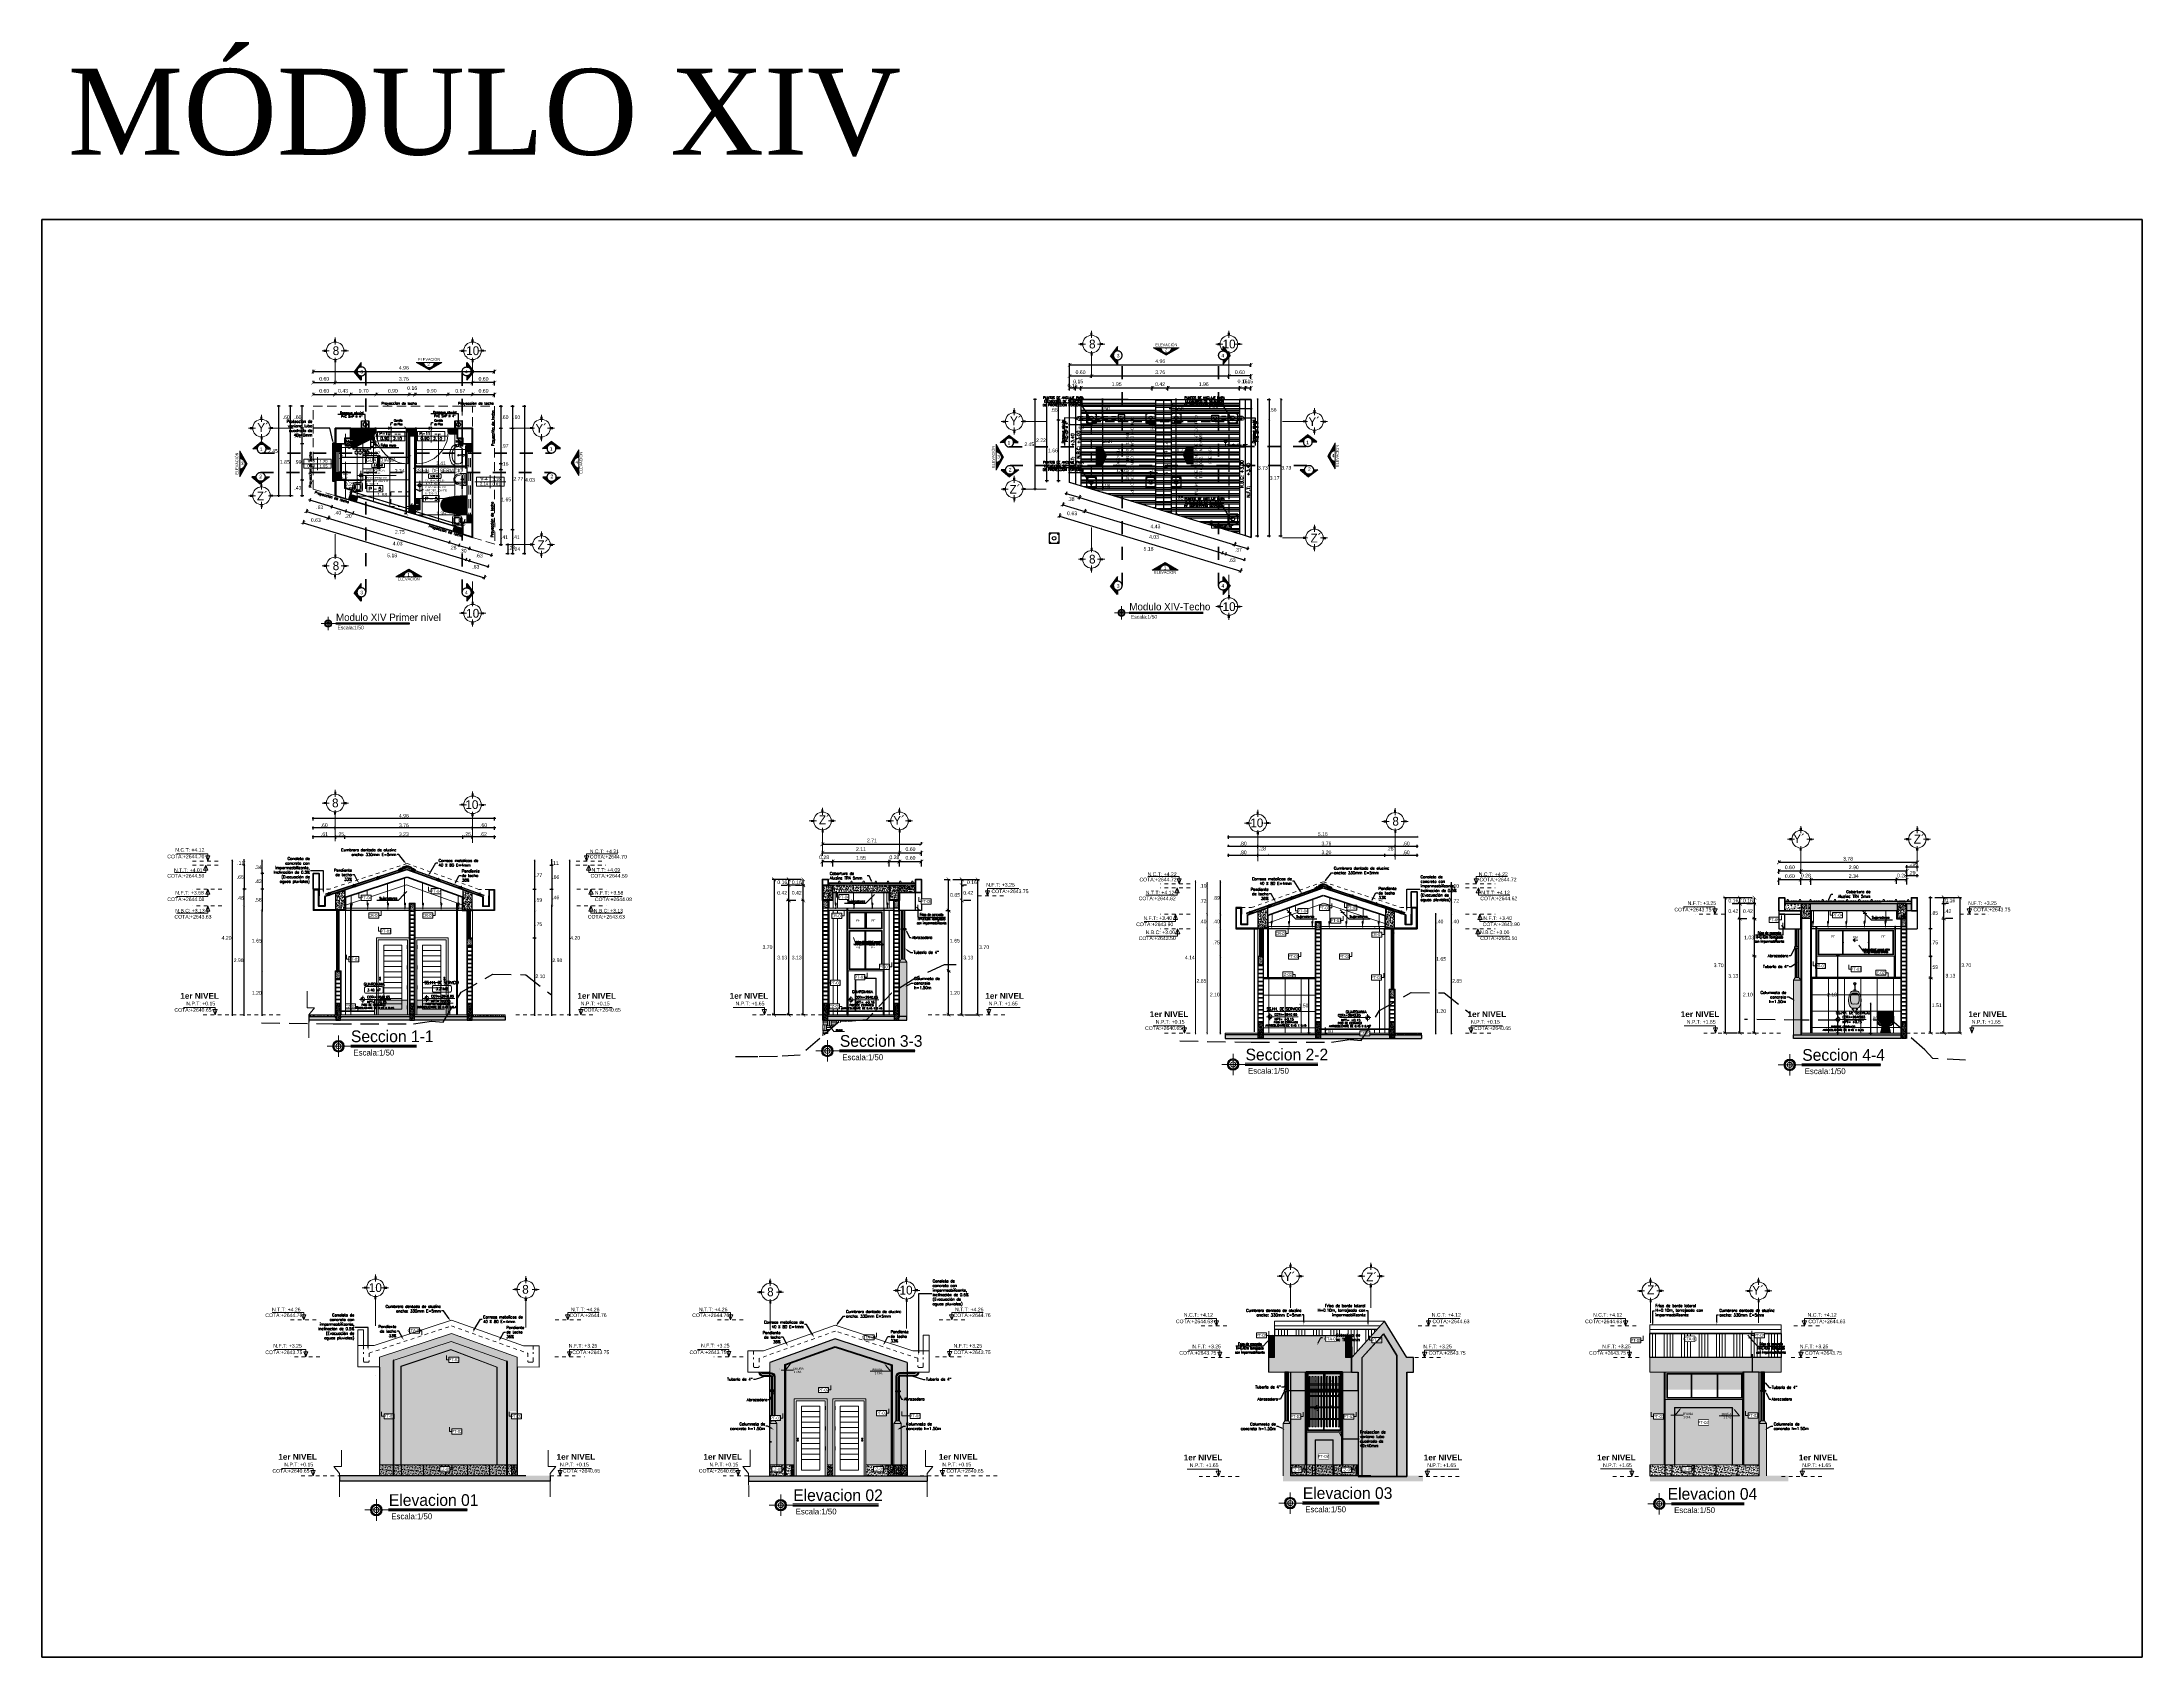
# Model space of a CAD drawing. Header units: millimetres. Extents: x -3570 to 5754, y -12788176 to 1214.
# Drawn here: x 3351.5 to 3408.9, y 1169.9 to 1214 of the extents above; entities that cross this region are included whole.
import ezdxf
from ezdxf import colors
from ezdxf.entities.mleader import LeaderData, LeaderLine
from ezdxf.enums import TextEntityAlignment as Align
from ezdxf.math import Vec2, Vec3

# ---------------------------------------------------------------- set-up
doc = ezdxf.new("R2010")
doc.units = ezdxf.units.MM
for name, pattern in [('1.XR-PL(31.01.2011)$0$1.XR-PL(11.25.2010)$0$DASHED2', [0.375, 0.25, -0.125]), ('ACAD_ISO04W100', [30, 24, -3, 0, -3]), ('ACAD_ISO10W100', [18, 12, -3, 0, -3]), ('BENT_XREF_CAHUIDE$0$HIDDEN2', [0.1875, 0.125, -0.0625]), ('CONTINUA', [0]), ('DASHED', [0.75, 0.5, -0.25]), ('DOTX2', [12.7, 0, -12.7]), ('HIDDEN', [93.75, 62.5, -31.25]), ('HIDDEN2', [4.7625, 3.175, -1.5875]), ('Rayas Pequeñas', [0.705556, 0.352778, -0.352778]), ('RAYITAS', [0.375, 0.25, -0.125]), ('TRAZOS1', [0.15, 0.1, -0.05])]:
    doc.linetypes.add(name, pattern=pattern)
for name, color, linetype, lineweight in [('.', 7, 'Continuous', 0), ('01', 1, 'Continuous', 0), ('01. MUROS.', 7, 'Continuous', 20), ('07. TARRAJEO.', 70, 'Continuous', 0), ('08. FALSO PISO.', 201, 'Continuous', 5), ('12. VENTANAS.', 142, 'Continuous', 15), ('13. PUERTAS.', 34, 'Continuous', 15), ('14. DIVISIÓN DE AMBIENTES (VIDRIO+PERF. METÁL).', 142, 'Continuous', 15), ('15. TECHOS.', 22, 'Continuous', 5), ('16. CUMBRERA.', 204, 'Continuous', 13), ('30. VIGUETAS EN CORTE.', 82, 'Continuous', 30), ('31. LOSA Y TECHO EN CORTE.', 7, 'Continuous', 30), ('32. SOBRECIMIENTO Y ELEM. DE CONCRETO EN CORTE.', 82, 'Continuous', 30), ('42. CONTRA ZOCALO ELEVACION', 144, 'Continuous', 9), ('46. HATCH.', 7, 'Continuous', 0), ('47. MOBILIARIOS.', 253, 'Continuous', 5), ('49. EJES.', 152, 'Continuous', 5), ('53. DATOS DEL AMBIENTE (MÓDULO).', 250, 'Continuous', 5), ('55. INDICADORES - TEXTO (SOLO MÓDULOS).', 45, 'Continuous', 5), ('57. TEXTOS GENERALES (MÓDULOS).', 7, 'Continuous', 0), ('65. BRUÑAS.', 253, 'Continuous', 5), ('66. COLUMNAS Y VIGAS (OTROS) EN ELEVACIÓN.', 252, 'Continuous', 5), ('A-FACHADA 3', 3, 'Continuous', 20), ('A_Detalle de Vanos', 221, 'Continuous', 5), ('A_ESPECIFICAIONES', 7, 'Continuous', 9), ('AREAS VERDES', 84, 'Continuous', 13), ('arrandela', 105, 'Continuous', 9), ('COLUMNAS', 5, 'Continuous', 35), ('COLUMNAS Y PLACAS', 255, 'Continuous', 70), ('COTAS', 7, 'Continuous', 0), ('INSTALACIONES', 253, 'Continuous', 40), ('lineas delgadas', 252, 'Continuous', 5), ('LINEAS ELEVACIONES', 252, 'Continuous', 0), ('MOBILIARIOS', 162, 'Continuous', 0), ('MOBILIARIOS MOVILES', 251, 'RAYITAS', 0), ('MUEBLES-OLIIII', 251, 'Continuous', 5), ('MUROS EN Y', 180, 'Continuous', 15), ('P-Columnas-existentes', 8, 'Continuous', 50), ('P-CUADRO V. PUERTA', 6, 'Continuous', 5), ('PROYECCION', 1, 'HIDDEN2', 9), ('SGE_0.05', 8, 'Continuous', 0), ('SGE_0.13', 6, 'Continuous', 13), ('SGE_APARATOS', 1, 'Continuous', 5), ('SGE_AREAS-02', 35, 'Continuous', 13), ('SGE_COTAS-01', 1, 'Continuous', 9), ('SGE_ESTRUCTURAS', 3, 'Continuous', 13), ('SGE_MUROS BAJOS', 2, 'Continuous', 20), ('SGE_NIVELES', 1, 'Continuous', 9), ('SGE_PISOS', 251, 'Continuous', 5), ('SGE_PUERTAS', 1, 'Continuous', 5), ('SGE_TABIQUE 1', 7, 'Continuous', 5), ('SGE_TEXTO-CHICOS-03', 3, 'Continuous', 9), ('SGE_TEXTO-MEDIANO-04', 4, 'Continuous', 40), ('SOBREVENTANA', 252, 'Continuous', 18), ('Tex', 7, 'Continuous', 15), ('Texto', 7, 'Continuous', 5), ('TEXTO 2', 54, 'Continuous', 9), ('TEXTOS', 2, 'Continuous', 20), ('TEXTOS - DML', 7, 'Continuous', 5), ('TEXTOS-02', 7, 'Continuous', 5), ('TEXTOS-CHICOS-03', 3, 'Continuous', 5), ('TEXTOS-MEDIANOS-04', 4, 'Continuous', 35)]:
    doc.layers.add(name, color=color, linetype=linetype, lineweight=lineweight)
for name, color, linetype, lineweight, true_color in [('00 AR_Linea F', 7, 'Continuous', 5, 0x898989), ('00. EQUIPAMIENTO.2.0', 7, 'Continuous', 0, 0x666666), ('00. MOBILIARIOS.2.0', 7, 'Continuous', 0, 0x666666), ('8.HACH', 7, 'Continuous', 0, 0x51594d), ('CALAMINON ALUZINC', 7, 'Continuous', 9, 0x00366b), ('EQUIPAMIENTO_Pluma_Nº__161', 7, 'Continuous', 5, 0x6a6a6a), ('Nuevo_Puertas ARCHICAD_Pluma_Nº__3', 7, 'Continuous', 5, 0xff6600), ('PISOS EXTERIORES', 7, 'Continuous', 0, 0x51565c)]:
    doc.layers.add(name, color=color, linetype=linetype, lineweight=lineweight, true_color=true_color)
for name, color, linetype in [('02_mobiliario', 30, 'Continuous'), ('A-PISO AZOTEA', 7, 'Continuous'), ('A_INDICACIONES', 40, 'Continuous'), ('C-ROAD-PROF', 1, 'DASHED'), ('C-ROAD-PROF-GRID-MINR', 8, 'Continuous'), ('CORTES', 132, 'Continuous'), ('COTAS-INTER', 7, 'Continuous'), ('INICIO DE PISO', 1, 'Continuous'), ('manzanas', 2, 'Continuous'), ('PARA CORTES ARQ', 251, 'Continuous'), ('PROYECCIONES-01', 1, 'HIDDEN'), ('Sub Tablero', 10, 'Continuous'), ('TEXTURA-PASTEL-1', 8, 'Continuous'), ('X-TEXT', 7, 'Continuous')]:
    doc.layers.add(name, color=color, linetype=linetype)
doc.styles.add('1', font='arial.ttf')
doc.styles.add('A-1', font='swissl.ttf', dxfattribs={"height": 0.07})
doc.styles.add('ARIAL', font='arial.ttf')
doc.styles.add('Arial Black', font='')
doc.styles.add('arial narrow', font='ARIALN.TTF')
doc.styles.add('Arial Narrow_1', font='ARIALN.TTF', dxfattribs={"width": 0.95, "height": 0.125})
doc.styles.add('COTAS', font='arial.ttf')
doc.styles.add('ESC 1-50 C', font='arial.ttf', dxfattribs={"height": 0.075})
doc.styles.add('HUECA', font='swissbo.ttf')
doc.styles.add('nemi', font='GOTHIC.TTF')
doc.styles.add('Pristina_ParCons', font='PRISTINA.TTF')
doc.styles.add('R80-50', font='romans.shx', dxfattribs={"width": 1.3, "height": 0.08})
doc.styles.add('ROMAND', font='romand__.ttf')
doc.styles.add('ROMANS', font='romans.shx')
doc.styles.add('ROMANS.SHX_S', font='romans.shx', dxfattribs={"width": 1.2, "height": 0.07})
doc.styles.add('SIMPLEX 50', font='simplex.shx', dxfattribs={"width": 0.6, "height": 0.08})
doc.styles.add('Soschany V-Ub.', font='arial.ttf')
doc.styles.get("Standard").update_dxf_attribs({"font": 'arial.ttf'})
doc.styles.add('style2', font='times.ttf')
doc.styles.add('TEXTOS 20', font='ARIALN.TTF', dxfattribs={"height": 0.08})
doc.styles.get('Arial Black').set_extended_font_data('Arial Black')
doc.dimstyles.new('1-50', dxfattribs={"dimtxt": 0.15, "dimasz": 0.07, "dimexe": 0.08, "dimexo": 0, "dimgap": 0.02, "dimtad": 1, "dimtoh": 1, "dimzin": 4, "dimdsep": 46, "dimtxsty": 'R80-50', "dimblk1": 'TICK1', "dimblk2": 'TICK1', "dimsah": 1, "dimcen": 0.09, "dimclrt": 3, "dimaunit": 1, "dimadec": 0, "dimazin": 0, "dimtfac": 1, "dimtix": 1, "dimtmove": 1, "dimatfit": 1, "dimldrblk": 'TICK1', "dimfxl": 0.6, "dimfxlon": 1, "dimtolj": 1, "dimtzin": 0, "dimarcsym": 0})
doc.dimstyles.new('COTA NEMI', dxfattribs={"dimscale": 0, "dimtxt": 0.1, "dimasz": 0.05, "dimexe": 0.04, "dimexo": 0.1, "dimgap": 0.022, "dimtad": 2, "dimtih": 1, "dimtoh": 1, "dimzin": 5, "dimdsep": 46, "dimtxsty": 'nemi', "dimblk": 'ARCHTICK', "dimcen": 0, "dimdle": 0.03, "dimclrd": 1, "dimclre": 1, "dimclrt": 256, "dimaunit": 1, "dimazin": 0, "dimtfac": 1, "dimtix": 1, "dimtmove": 0, "dimatfit": 3, "dimldrblk": 'ARCHTICK', "dimfxl": 0.05, "dimfxlon": 1, "dimtolj": 1, "dimtzin": 0, "dimlwd": -1, "dimlwe": -1, "dimarcsym": 0})
doc.dimstyles.new('ESC G 1.50', dxfattribs={"dimtxt": 0.08, "dimasz": 0.08, "dimexe": 0.08, "dimexo": 0.05, "dimgap": 0.02, "dimtad": 2, "dimtih": 1, "dimtoh": 1, "dimzin": 1, "dimdsep": 46, "dimtxsty": 'SIMPLEX 50', "dimblk": 'ARCHTICK', "dimcen": 0, "dimdle": 0.06, "dimclrd": 256, "dimclre": 256, "dimclrt": 256, "dimadec": 0, "dimazin": 0, "dimtfac": 1, "dimtix": 1, "dimtmove": 2, "dimatfit": 3, "dimfxl": 0.5, "dimfxlon": 1, "dimlwd": -1, "dimlwe": -1, "dimarcsym": 0})
doc.dimstyles.new('Escala1_50', dxfattribs={"dimtxt": 0.1, "dimasz": 0.1, "dimexe": 0.05, "dimexo": 0.25, "dimgap": 0.05, "dimtad": 2, "dimtih": 1, "dimtoh": 1, "dimzin": 1, "dimdsep": 46, "dimtxsty": 'COTAS', "dimblk": 'ARCHTICK', "dimcen": 0.04, "dimclrd": 1, "dimclre": 1, "dimclrt": 7, "dimadec": 0, "dimazin": 0, "dimtfac": 1, "dimtmove": 2, "dimatfit": 3, "dimfxl": 1, "dimtolj": 1, "dimtzin": 4, "dimarcsym": 0})
pattern_1 = [(230, (-7108.53286, -1140.12338), (-0.0728738676, 0.0063756342), [0.00762, -0.08382]), (175, (-7108.53286, -1140.12338), (0.0140973686, -0.0764227381), [0.006096, -0.0670562337]), (280.4514447, (-7108.538935, -1140.12285), (-0.05877649884, -0.07004710076), [0.0064760035, -0.07123609784]), (226.1842, (-7108.53286, -1140.1437), (-0.1084316164, 0.0168169312), [0.01143, -0.12573]), (276.6355576, (-7108.5419, -1140.1423), (-0.0949616536, -0.0989704498), [0.0097140093, -0.1068542433]), (171.1841512, (-7108.53286, -1140.1437), (-0.0949616536, -0.0989704498), [0.0091439868, -0.1005838928]), (201, (-7108.54302, -1140.13862), (-0.0606457565, 0.04090607927), [0.00762, -0.08382]), (146, (-7108.54302, -1140.13862), (-0.02472081134, -0.07367518645), [0.006096, -0.067056]), (251.451445, (-7108.548076, -1140.13521), (-0.0853665677, -0.03276910755), [0.0064760035, -0.07123597504]), (217.5, (-7108.532862, -1140.12338), (-0.0012354413, -0.03382201555), [0, -0.0662432, 0, -0.068072, 0, -0.06731]), (187.5, (-7108.532862, -1140.12338), (-0.026727865, -0.04007222993), [0, -0.0388112, 0, -0.0647192, 0, -0.025654]), (147.5, (-7108.510206, -1140.12338), (-0.05423623807, 0.0022914976), [0, -0.0254, 0, -0.079248, 0, -0.105156]), (137.5, (-7108.500046, -1140.12338), (-0.05925167255, -0.0101705964), [0, -0.03302, 0, -0.0526288, 0, -0.074676])]
pattern_2 = [(230, (-7107.93286, -1140.12338), (-0.0728738676, 0.0063756342), [0.00762, -0.08382]), (175, (-7107.93286, -1140.12338), (0.0140973686, -0.0764227381), [0.006096, -0.0670562337]), (280.4514447, (-7107.938935, -1140.12285), (-0.05877649884, -0.07004710076), [0.0064760035, -0.07123609784]), (226.1842, (-7107.93286, -1140.1437), (-0.1084316164, 0.0168169312), [0.01143, -0.12573]), (276.6355576, (-7107.9419, -1140.1423), (-0.0949616536, -0.0989704498), [0.0097140093, -0.1068542433]), (171.1841512, (-7107.93286, -1140.1437), (-0.0949616536, -0.0989704498), [0.0091439868, -0.1005838928]), (201, (-7107.94302, -1140.13862), (-0.0606457565, 0.04090607927), [0.00762, -0.08382]), (146, (-7107.94302, -1140.13862), (-0.02472081134, -0.07367518645), [0.006096, -0.067056]), (251.451445, (-7107.948076, -1140.13521), (-0.0853665677, -0.03276910755), [0.0064760035, -0.07123597504]), (217.5, (-7107.932862, -1140.12338), (-0.0012354413, -0.03382201555), [0, -0.0662432, 0, -0.068072, 0, -0.06731]), (187.5, (-7107.932862, -1140.12338), (-0.026727865, -0.04007222993), [0, -0.0388112, 0, -0.0647192, 0, -0.025654]), (147.5, (-7107.910206, -1140.12338), (-0.05423623807, 0.0022914976), [0, -0.0254, 0, -0.079248, 0, -0.105156]), (137.5, (-7107.900046, -1140.12338), (-0.05925167255, -0.0101705964), [0, -0.03302, 0, -0.0526288, 0, -0.074676])]
pattern_3 = [(230, (-7107.33286, -1140.12338), (-0.0728738676, 0.0063756342), [0.00762, -0.08382]), (175, (-7107.33286, -1140.12338), (0.0140973686, -0.0764227381), [0.006096, -0.0670562337]), (280.4514447, (-7107.338935, -1140.12285), (-0.05877649884, -0.07004710076), [0.0064760035, -0.07123609784]), (226.1842, (-7107.33286, -1140.1437), (-0.1084316164, 0.0168169312), [0.01143, -0.12573]), (276.6355576, (-7107.3419, -1140.1423), (-0.0949616536, -0.0989704498), [0.0097140093, -0.1068542433]), (171.1841512, (-7107.33286, -1140.1437), (-0.0949616536, -0.0989704498), [0.0091439868, -0.1005838928]), (201, (-7107.34302, -1140.13862), (-0.0606457565, 0.04090607927), [0.00762, -0.08382]), (146, (-7107.34302, -1140.13862), (-0.02472081134, -0.07367518645), [0.006096, -0.067056]), (251.451445, (-7107.348076, -1140.13521), (-0.0853665677, -0.03276910755), [0.0064760035, -0.07123597504]), (217.5, (-7107.332862, -1140.12338), (-0.0012354413, -0.03382201555), [0, -0.0662432, 0, -0.068072, 0, -0.06731]), (187.5, (-7107.332862, -1140.12338), (-0.026727865, -0.04007222993), [0, -0.0388112, 0, -0.0647192, 0, -0.025654]), (147.5, (-7107.310206, -1140.12338), (-0.05423623807, 0.0022914976), [0, -0.0254, 0, -0.079248, 0, -0.105156]), (137.5, (-7107.300046, -1140.12338), (-0.05925167255, -0.0101705964), [0, -0.03302, 0, -0.0526288, 0, -0.074676])]
pattern_4 = [(0, (0, 0), (0, 6.985), [5.08, -1.905]), (90, (0, 0), (-6.985, 4e-16), [5.08, -1.905])]
pattern_5 = [(5e-20, (0, 0), (7e-21, 6.985), [5.08, -1.905]), (90, (0, 0), (-6.985, 4e-16), [5.08, -1.905])]

# ---------------------------------------------------------------- blocks, each defined once
blk = doc.blocks.new('ETIQUETA 01')
at = {"layer": 'TEXTO 2', "ltscale": 0.01}
blk.add_lwpolyline([(-0.136, 0.132), (0.136, 0.132), (0.136, -0.01), (-0.136, -0.01)], close=True, dxfattribs=at)
at = {"ltscale": 0.01}
blk.add_wipeout([(-0.136, -0.01), (-0.136, 0.132), (0.136, 0.132), (0.136, -0.01)], dxfattribs=at).dxf.layer = 'TEXTO 2'
at = {"layer": 'X-TEXT', "style": 'TEXTOS 20'}
blk.add_attdef('ITEM', text='', height=0.08, dxfattribs=at).set_placement((0, 0.061), align=Align.MIDDLE_CENTER)
blk = doc.blocks.new('*U322')
at = {"layer": '46. HATCH.', "true_color": 0xe5e5e6}
h = blk.add_hatch(color=254, dxfattribs=at)
h.dxf.hatch_style = 1
h.paths.add_polyline_path([(0, 0), (0, 2.083), (0, 1.783), (-2.124, 1.783), (-2.124, 0), (-1.874, 0), (-1.874, 1.568), (-0.287, 1.568), (-0.287, 0)])
h = blk.add_hatch(color=254, dxfattribs=at)
h.dxf.hatch_style = 1
h.paths.add_polyline_path([(-1.864, 0), (-0.297, 0), (-0.297, 1.558), (-1.864, 1.558)])
at = {"layer": '66. COLUMNAS Y VIGAS (OTROS) EN ELEVACIÓN.'}
for points in [[(0, 0), (0, 2.083), (0, 2.083), (0, 1.783), (-2.124, 1.783), (-2.124, 0), (-1.874, 0), (-1.874, 1.568), (-0.287, 1.568), (-0.287, 0)], [(-1.864, 0), (-0.297, 0), (-0.297, 1.558), (-1.864, 1.558)]]:
    blk.add_lwpolyline(points, close=True, dxfattribs=at)
at = {"layer": '55. INDICADORES - TEXTO (SOLO MÓDULOS).'}
ref = blk.add_blockref('ETIQUETA 01', (-1.077, 1.094), dxfattribs=at)
ref.add_attrib('ITEM', 'PT-02', dxfattribs={"layer": 'X-TEXT', "height": 0.08, "style": 'TEXTOS 20'}).set_placement((-1.089, 1.155), align=Align.MIDDLE_CENTER)
blk = doc.blocks.new('aw3')
at = {"layer": 'COTAS', "true_color": 0xc7c8ca}
h = blk.add_hatch(color=9, dxfattribs=at)
h.dxf.hatch_style = 1
h.paths.add_polyline_path([(1210.99, 387.265, 1), (1211.02, 387.265, 1)], flags=0)
h.paths.add_polyline_path([(1211.023, 387.213, 1), (1210.988, 387.213, 1)], flags=16)
h.paths.add_polyline_path([(1211.028, 387.293), (1210.983, 387.293), (1210.983, 387.183), (1211.028, 387.183)])
h.paths.add_polyline_path([(1210.99, 387.265, -1), (1211.02, 387.265, -1)], flags=16)
h.paths.add_polyline_path([(1211.023, 387.213, -1), (1210.988, 387.213, -1)], flags=0)
at = {"layer": 'COTAS', "true_color": 0xc7c8ca, "transparency": 33554687}
h = blk.add_hatch(color=9, dxfattribs=at)
h.dxf.hatch_style = 1
h.set_gradient(color1=(199, 200, 202), color2=(199, 200, 202), name='CYLINDER')
h.paths.add_polyline_path([(1211.755, 386.251), (1210.855, 386.251), (1210.855, 386.651), (1211.755, 386.651)])
at = {"layer": 'COTAS', "color": 9, "true_color": 0xc7c8ca}
for p, q in [((1211.805, 388.351), (1210.905, 388.351)), ((1210.905, 388.351), (1210.905, 386.251)), ((1211.805, 388.351), (1210.905, 388.351)), ((1211.755, 388.301), (1210.955, 388.301)), ((1210.955, 388.301), (1210.955, 386.251)), ((1211.605, 388.151), (1211.105, 388.151)), ((1211.105, 388.151), (1211.105, 386.401)), ((1211.605, 386.401), (1211.605, 388.151)), ((1211.755, 386.251), (1211.755, 388.301)), ((1211.805, 386.251), (1211.805, 388.351)), ((1211.805, 388.351), (1211.805, 388.351)), ((1211.846, 388.351), (1211.846, 388.351)), ((1211.605, 388.004), (1211.105, 388.004)), ((1211.605, 387.859), (1211.105, 387.859)), ((1211.605, 387.713), (1211.105, 387.713)), ((1211.605, 387.568), (1211.105, 387.568)), ((1211.605, 387.422), (1211.105, 387.422)), ((1211.605, 387.277), (1211.105, 387.277)), ((1211.605, 387.131), (1211.105, 387.131)), ((1211.605, 386.986), (1211.105, 386.986)), ((1211.605, 386.694), (1211.005, 386.694)), ((1211.605, 386.549), (1211.005, 386.549)), ((1211.005, 386.401), (1211.605, 386.401)), ((1211.605, 386.84), (1211.105, 386.84)), ((1210.805, 386.251), (1211.805, 386.251)), ((1210.855, 386.251), (1211.755, 386.251))]:
    blk.add_line(p, q, dxfattribs=at)
at = {"layer": 'COTAS', "color": 9, "true_color": 0xc7c8ca, "elevation": 0}
for points in [[(1211.757, 388.15), (1211.747, 388.15), (1211.747, 388.05), (1211.757, 388.05)], [(1211.757, 387.601), (1211.747, 387.601), (1211.747, 387.501), (1211.757, 387.501)], [(1211.757, 387.052), (1211.747, 387.052), (1211.747, 386.952), (1211.757, 386.952)], [(1211.755, 386.251), (1210.855, 386.251), (1210.855, 386.651), (1211.755, 386.651)], [(1211.757, 386.403), (1211.747, 386.403), (1211.747, 386.503), (1211.757, 386.503)]]:
    blk.add_lwpolyline(points, close=True, dxfattribs=at)
at = {"layer": 'COTAS', "color": 9, "true_color": 0xc7c8ca}
for centre, radius in [((1211.005, 387.213), 0.0175), ((1211.005, 387.265), 0.015)]:
    blk.add_circle(centre, radius, dxfattribs=at)
blk = doc.blocks.new('CUADRO AREAS')
blk.add_lwpolyline([(1.11, -0.199), (0.511, -0.199, 0.414214), (0.461, -0.249), (0.461, -0.399, 0.414214), (0.511, -0.449), (1.11, -0.449, 0.414214), (1.16, -0.399), (1.16, -0.249, 0.414214)], format="xyb", close=True)
at = {"color": 2, "style": 'ARIAL'}
blk.add_attdef('CLAVE', text='', height=0.0901, dxfattribs=at).set_placement((0.811, -0.324), align=Align.MIDDLE)
blk = doc.blocks.new('NIVELES')
h = blk.add_hatch(color=256)
h.paths.add_polyline_path([(0, 0.08, 0.414214), (-0.08, 0), (0, 0)])
h.paths.add_polyline_path([(0.08, 0), (0, 0), (0, -0.08, 0.414214)])
for points in [[(-0.08, 0), (-0.133, 0)], [(0, 0), (-0.08, 0)], [(0, 0.08), (0, 0.133)], [(0, 0), (0, 0.08)], [(0, 0), (0.08, 0)], [(0, 0), (0, -0.08)], [(0.08, 0), (1.108, 0)], [(0, -0.08), (0, -0.133)]]:
    blk.add_lwpolyline(points)
blk.add_circle((0, 0), 0.0798)
at = {"style": 'ROMANS'}
for tag, p in [('COTA', (0.173, 0.045)), ('NIVEL', (0.173, -0.145))]:
    blk.add_attdef(tag, p, '', height=0.09, dxfattribs=at)
blk = doc.blocks.new('inodoro de fresa')
at = {"layer": 'MOBILIARIOS'}
h = blk.add_hatch(color=7, dxfattribs=at)
h.dxf.hatch_style = 1
h.set_gradient(color1=(255, 255, 255), tint=1)
edge = h.paths.add_edge_path()
edge.add_arc((511.512, 397.537), 0.005, 166.59854, 270, ccw=False)
edge.add_line((511.507, 397.538), (511.552, 397.707))
edge.add_arc((511.545, 397.709), 0.008, 345.10096, 437.58883)
edge.add_arc((511.582, 397.878), 0.165, 175.73095, 257.58883, ccw=False)
edge.add_arc((511.425, 397.889), 0.008, 90.00016, 172.12748, ccw=False)
edge.add_arc((511.425, 397.905), 0.008, 187.87365, 270, ccw=False)
edge.add_arc((515.384, 397.686), 3.973, 174.54076, 176.85407, ccw=False)
edge.add_arc((511.433, 398.063), 0.004, 92.32545, 167.97995, ccw=False)
edge.add_arc((511.433, 398.071), 0.004, 167.88442, 272.30174, ccw=False)
edge.add_line((511.429, 398.072), (511.435, 398.094))
edge.add_arc((511.453, 398.082), 0.0207, 111.40662, 145.7919, ccw=False)
edge.add_arc((511.53, 397.795), 0.318, 91.61473, 105.49593, ccw=False)
edge.add_arc((511.647, 396.166), 1.951, 90.60862, 93.71456, ccw=False)
edge.add_arc((511.647, 398.083), 0.0397, 58.50771, 121.49195, ccw=False)
edge.add_arc((511.647, 396.166), 1.951, 86.28544, 89.39104, ccw=False)
edge.add_arc((511.765, 397.795), 0.318, 74.50407, 88.38527, ccw=False)
edge.add_arc((511.842, 398.082), 0.0207, 34.2081, 68.59338, ccw=False)
edge.add_line((511.86, 398.094), (511.866, 398.072))
edge.add_arc((511.862, 398.071), 0.004, -90, 20.53872, ccw=False)
edge.add_line((511.862, 398.067), (511.862, 398.067))
edge.add_arc((511.862, 398.063), 0.004, 12.11558, 90, ccw=False)
edge.add_arc((507.911, 397.686), 3.973, 3.14593, 5.45924, ccw=False)
edge.add_arc((511.87, 397.905), 0.008, 270.00016, 352.12748, ccw=False)
edge.add_arc((511.87, 397.889), 0.008, 7.87365, 90, ccw=False)
edge.add_arc((511.713, 397.878), 0.165, -77.58883, 4.26905, ccw=False)
edge.add_arc((511.75, 397.709), 0.008, 102.41117, 194.89904)
edge.add_line((511.743, 397.707), (511.787, 397.538))
edge.add_arc((511.783, 397.537), 0.005, -90, 16.39663, ccw=False)
edge.add_line((511.783, 397.532), (511.512, 397.532))
for centre, start, end in [((511.582, 397.878), 175.73095, 257.58883), ((511.713, 397.878), 282.41117, 4.26905)]:
    blk.add_arc(centre, 0.165, start, end, dxfattribs=at)
at = {"layer": 'SGE_APARATOS'}
for p, q in [((511.425, 397.897), (511.87, 397.897)), ((511.435, 398.094), (511.429, 398.072)), ((511.433, 398.067), (511.647, 398.067)), ((511.445, 398.1), (511.85, 398.1)), ((511.862, 398.067), (511.647, 398.067)), ((511.86, 398.094), (511.866, 398.072)), ((511.433, 397.832), (511.647, 397.832)), ((511.552, 397.707), (511.507, 397.538)), ((511.512, 397.532), (511.783, 397.532)), ((511.52, 397.532), (511.52, 397.532)), ((511.862, 397.832), (511.647, 397.832)), ((511.743, 397.707), (511.787, 397.538)), ((511.775, 397.532), (511.775, 397.532))]:
    blk.add_line(p, q, dxfattribs=at)
blk.add_lwpolyline([(511.512, 397.532, -0.484504), (511.507, 397.538), (511.552, 397.707, 0.426989), (511.546, 397.717, -0.373178), (511.417, 397.89, -0.374518), (511.425, 397.897, -0.374513), (511.417, 397.904, -0.010094), (511.429, 398.064, -0.342642), (511.433, 398.067, -0.489989), (511.429, 398.072), (511.435, 398.094, -0.15117), (511.445, 398.101, -0.060642), (511.521, 398.113, -0.013553), (511.627, 398.117, -0.281955), (511.668, 398.117, -0.013552), (511.774, 398.113, -0.060642), (511.85, 398.101, -0.15117), (511.86, 398.094), (511.866, 398.072, -0.523558), (511.862, 398.067), (511.862, 398.067, -0.353551), (511.866, 398.064, -0.010094), (511.878, 397.904, -0.374518), (511.87, 397.897, -0.374513), (511.878, 397.89, -0.373178), (511.749, 397.717, 0.426989), (511.743, 397.707), (511.787, 397.538, -0.500744), (511.783, 397.532)], format="xyb", close=True, dxfattribs=at)
for centre, radius, start, end in [((515.384, 397.686), 3.973, 174.54076, 176.85407), ((511.425, 397.905), 0.008, 187.87365, 270), ((511.425, 397.889), 0.008, 90, 172.12635), ((511.433, 398.071), 0.004, 167.88442, 270), ((511.433, 398.063), 0.004, 90, 167.88442), ((511.453, 398.082), 0.0207, 111.40662, 145.7919), ((511.53, 397.795), 0.318, 91.61473, 105.49593), ((511.647, 396.166), 1.951, 86.28544, 93.71456), ((511.647, 398.083), 0.0397, 58.50771, 121.25982), ((511.765, 397.795), 0.318, 74.50407, 88.38527), ((511.842, 398.082), 0.0207, 34.2081, 68.59338), ((511.862, 398.071), 0.004, 270, 12.11558), ((511.862, 398.063), 0.004, 12.11558, 90), ((507.911, 397.686), 3.973, 3.14593, 5.45924), ((511.87, 397.905), 0.008, 270, 352.12635), ((511.87, 397.889), 0.008, 7.87365, 90), ((511.512, 397.537), 0.005, 166.59854, 270), ((511.545, 397.709), 0.008, 345.10096, 77.58883), ((511.651, 398.262), 0.554, 260.31095, 279.02589), ((511.75, 397.709), 0.008, 102.41117, 194.89904), ((511.783, 397.537), 0.005, 270, 13.40146)]:
    blk.add_arc(centre, radius, start, end, dxfattribs=at)
blk = doc.blocks.new('*U340')
at = {"layer": '49. EJES.', "ltscale": 0.01}
for p, q in [((-0.168, 0.765), (-0.36, 0.765)), ((-0.239, 0.745), (-0.311, 0.745)), ((-0.019, 1.004), (-0.019, 1.076)), ((0, 0.933), (0, 1.125)), ((0.168, 0.765), (0.36, 0.765)), ((0.239, 0.784), (0.311, 0.784)), ((0, 0.573), (0, 0.445)), ((0.019, 0.525), (0.019, 0.453))]:
    blk.add_line(p, q, dxfattribs=at)
at = {"layer": '49. EJES.'}
blk.add_line((0, 0.445), (0, -0.278), dxfattribs=at)
at = {"layer": '49. EJES.', "ltscale": 0.01, "const_width": 0.0144}
for points in [[(-0.239, 0.784), (-0.311, 0.784)], [(-0.239, 0.745), (-0.311, 0.745)], [(-0.019, 1.004), (-0.019, 1.076)], [(0.019, 1.004), (0.019, 1.076)], [(0.239, 0.784), (0.311, 0.784)], [(0.239, 0.745), (0.311, 0.745)], [(-0.019, 0.525), (-0.019, 0.453)], [(0.019, 0.525), (0.019, 0.453)]]:
    blk.add_lwpolyline(points, dxfattribs=at)
at = {"layer": '49. EJES.', "ltscale": 0.01}
blk.add_circle((0, 0.765), 0.24, dxfattribs=at)
blk = doc.blocks.new('*U341')
at = {"layer": '49. EJES.', "ltscale": 0.01}
for p, q in [((-0.168, 0.765), (-0.36, 0.765)), ((-0.239, 0.745), (-0.311, 0.745)), ((-0.019, 1.004), (-0.019, 1.076)), ((0, 0.933), (0, 1.125)), ((0.168, 0.765), (0.36, 0.765)), ((0.239, 0.784), (0.311, 0.784)), ((0, 0.573), (0, 0.445)), ((0.019, 0.525), (0.019, 0.453))]:
    blk.add_line(p, q, dxfattribs=at)
at = {"layer": '49. EJES.'}
blk.add_line((0, 0.445), (0, -0.278), dxfattribs=at)
at = {"layer": '49. EJES.', "ltscale": 0.01, "const_width": 0.0144}
for points in [[(-0.239, 0.784), (-0.311, 0.784)], [(-0.239, 0.745), (-0.311, 0.745)], [(-0.019, 1.004), (-0.019, 1.076)], [(0.019, 1.004), (0.019, 1.076)], [(0.239, 0.784), (0.311, 0.784)], [(0.239, 0.745), (0.311, 0.745)], [(-0.019, 0.525), (-0.019, 0.453)], [(0.019, 0.525), (0.019, 0.453)]]:
    blk.add_lwpolyline(points, dxfattribs=at)
at = {"layer": '49. EJES.', "ltscale": 0.01}
blk.add_circle((0, 0.765), 0.24, dxfattribs=at)
blk = doc.blocks.new('eje')
at = {"layer": '49. EJES.', "ltscale": 0.01}
for p, q in [((-0.168, 0.765), (-0.36, 0.765)), ((-0.239, 0.745), (-0.311, 0.745)), ((-0.019, 1.004), (-0.019, 1.076)), ((0, 0.933), (0, 1.125)), ((0.168, 0.765), (0.36, 0.765)), ((0.239, 0.784), (0.311, 0.784)), ((0, 0.573), (0, 0.445)), ((0.019, 0.525), (0.019, 0.453))]:
    blk.add_line(p, q, dxfattribs=at)
at = {"layer": '49. EJES.'}
blk.add_line((0, 0.445), (0, -0.105), dxfattribs=at)
at = {"layer": '49. EJES.', "ltscale": 0.01, "const_width": 0.0144}
for points in [[(-0.239, 0.784), (-0.311, 0.784)], [(-0.239, 0.745), (-0.311, 0.745)], [(-0.019, 1.004), (-0.019, 1.076)], [(0.019, 1.004), (0.019, 1.076)], [(0.239, 0.784), (0.311, 0.784)], [(0.239, 0.745), (0.311, 0.745)], [(-0.019, 0.525), (-0.019, 0.453)], [(0.019, 0.525), (0.019, 0.453)]]:
    blk.add_lwpolyline(points, dxfattribs=at)
at = {"layer": '49. EJES.', "ltscale": 0.01}
blk.add_circle((0, 0.765), 0.24, dxfattribs=at)
blk = doc.blocks.new('_ArchTick')
at = {"color": 0, "linetype": 'Continuous', "const_width": 0.15}
blk.add_lwpolyline([(-0.5, -0.5), (0.5, 0.5)], dxfattribs=at)
blk = doc.blocks.new('*D344')
at = {"layer": 'COTAS', "color": 1, "lineweight": -2, "transparency": 16777216}
for p, q in [((3359.539, 1204.367), (3359.539, 1204.437)), ((3359.539, 1204.387), (3359.969, 1204.387)), ((3359.969, 1204.367), (3359.969, 1204.437))]:
    blk.add_line(p, q, dxfattribs=at)
at = {"layer": 'Defpoints', "color": 0, "lineweight": 30, "transparency": 16777216}
for p in [(3359.539, 1204.117), (3359.969, 1204.387), (3359.969, 1204.117)]:
    blk.add_point(p, dxfattribs=at)
at = {"layer": 'COTAS', "color": 1, "lineweight": -2, "transparency": 16777216, "xscale": 0.1, "yscale": 0.1, "zscale": 0.1, "rotation": 180}
blk.add_blockref('_ArchTick', (3359.539, 1204.387), dxfattribs=at)
at = {"layer": 'COTAS', "color": 1, "lineweight": -2, "transparency": 16777216, "xscale": 0.1, "yscale": 0.1, "zscale": 0.1}
blk.add_blockref('_ArchTick', (3359.969, 1204.387), dxfattribs=at)
at = {"layer": 'COTAS', "color": 7, "transparency": 16777216, "insert": (3359.754, 1204.488), "char_height": 0.1, "attachment_point": 5, "style": 'COTAS'}
blk.add_mtext('\\A1;0.43', dxfattribs=at)
blk = doc.blocks.new('*D345')
at = {"layer": 'COTAS', "color": 1, "lineweight": -2, "transparency": 16777216}
for p, q in [((3359.969, 1204.367), (3359.969, 1204.437)), ((3359.969, 1204.387), (3360.665, 1204.387)), ((3360.665, 1204.395), (3360.665, 1204.437))]:
    blk.add_line(p, q, dxfattribs=at)
at = {"layer": 'Defpoints', "color": 0, "lineweight": 30, "transparency": 16777216}
for p in [(3359.969, 1204.117), (3360.665, 1204.387), (3360.665, 1204.145)]:
    blk.add_point(p, dxfattribs=at)
at = {"layer": 'COTAS', "color": 1, "lineweight": -2, "transparency": 16777216, "xscale": 0.1, "yscale": 0.1, "zscale": 0.1, "rotation": 180}
blk.add_blockref('_ArchTick', (3359.969, 1204.387), dxfattribs=at)
at = {"layer": 'COTAS', "color": 1, "lineweight": -2, "transparency": 16777216, "xscale": 0.1, "yscale": 0.1, "zscale": 0.1}
blk.add_blockref('_ArchTick', (3360.665, 1204.387), dxfattribs=at)
at = {"layer": 'COTAS', "color": 7, "transparency": 16777216, "insert": (3360.317, 1204.488), "char_height": 0.1, "attachment_point": 5, "style": 'COTAS'}
blk.add_mtext('\\A1;0.70', dxfattribs=at)
blk = doc.blocks.new('*D346')
at = {"layer": 'COTAS', "color": 1, "lineweight": -2, "transparency": 16777216}
for p, q in [((3360.665, 1204.395), (3360.665, 1204.437)), ((3360.665, 1204.387), (3361.565, 1204.387)), ((3361.565, 1204.357), (3361.565, 1204.437))]:
    blk.add_line(p, q, dxfattribs=at)
at = {"layer": 'Defpoints', "color": 0, "lineweight": 30, "transparency": 16777216}
for p in [(3360.665, 1204.145), (3361.565, 1204.387), (3361.565, 1204.107)]:
    blk.add_point(p, dxfattribs=at)
at = {"layer": 'COTAS', "color": 1, "lineweight": -2, "transparency": 16777216, "xscale": 0.1, "yscale": 0.1, "zscale": 0.1, "rotation": 180}
blk.add_blockref('_ArchTick', (3360.665, 1204.387), dxfattribs=at)
at = {"layer": 'COTAS', "color": 1, "lineweight": -2, "transparency": 16777216, "xscale": 0.1, "yscale": 0.1, "zscale": 0.1}
blk.add_blockref('_ArchTick', (3361.565, 1204.387), dxfattribs=at)
at = {"layer": 'COTAS', "color": 7, "transparency": 16777216, "insert": (3361.115, 1204.488), "char_height": 0.1, "attachment_point": 5, "style": 'COTAS'}
blk.add_mtext('\\A1;0.90', dxfattribs=at)
blk = doc.blocks.new('*D347')
at = {"layer": 'COTAS', "color": 1, "lineweight": -2, "transparency": 16777216}
for p, q in [((3361.565, 1204.357), (3361.565, 1204.437)), ((3361.565, 1204.387), (3361.725, 1204.387)), ((3361.725, 1204.357), (3361.725, 1204.437))]:
    blk.add_line(p, q, dxfattribs=at)
at = {"layer": 'Defpoints', "color": 0, "lineweight": 30, "transparency": 16777216}
for p in [(3361.565, 1204.107), (3361.725, 1204.387), (3361.725, 1204.107)]:
    blk.add_point(p, dxfattribs=at)
at = {"layer": 'COTAS', "color": 1, "lineweight": -2, "transparency": 16777216, "xscale": 0.1, "yscale": 0.1, "zscale": 0.1, "rotation": 180}
blk.add_blockref('_ArchTick', (3361.565, 1204.387), dxfattribs=at)
at = {"layer": 'COTAS', "color": 1, "lineweight": -2, "transparency": 16777216, "xscale": 0.1, "yscale": 0.1, "zscale": 0.1}
blk.add_blockref('_ArchTick', (3361.725, 1204.387), dxfattribs=at)
at = {"layer": 'COTAS', "color": 7, "transparency": 16777216, "insert": (3361.645, 1204.564), "char_height": 0.1, "attachment_point": 5, "style": 'COTAS'}
blk.add_mtext('\\A1;0.16', dxfattribs=at)
blk = doc.blocks.new('*D348')
at = {"layer": 'COTAS', "color": 1, "lineweight": -2, "transparency": 16777216}
for p, q in [((3361.725, 1204.357), (3361.725, 1204.437)), ((3361.725, 1204.387), (3362.625, 1204.387)), ((3362.625, 1204.357), (3362.625, 1204.437))]:
    blk.add_line(p, q, dxfattribs=at)
at = {"layer": 'Defpoints', "color": 0, "lineweight": 30, "transparency": 16777216}
for p in [(3361.725, 1204.107), (3362.625, 1204.387), (3362.625, 1204.107)]:
    blk.add_point(p, dxfattribs=at)
at = {"layer": 'COTAS', "color": 1, "lineweight": -2, "transparency": 16777216, "xscale": 0.1, "yscale": 0.1, "zscale": 0.1, "rotation": 180}
blk.add_blockref('_ArchTick', (3361.725, 1204.387), dxfattribs=at)
at = {"layer": 'COTAS', "color": 1, "lineweight": -2, "transparency": 16777216, "xscale": 0.1, "yscale": 0.1, "zscale": 0.1}
blk.add_blockref('_ArchTick', (3362.625, 1204.387), dxfattribs=at)
at = {"layer": 'COTAS', "color": 7, "transparency": 16777216, "insert": (3362.175, 1204.488), "char_height": 0.1, "attachment_point": 5, "style": 'COTAS'}
blk.add_mtext('\\A1;0.90', dxfattribs=at)
blk = doc.blocks.new('*D349')
at = {"layer": 'COTAS', "color": 1, "lineweight": -2, "transparency": 16777216}
for p, q in [((3363.295, 1204.357), (3363.295, 1204.437)), ((3363.295, 1204.387), (3363.895, 1204.387)), ((3363.895, 1204.317), (3363.895, 1204.437))]:
    blk.add_line(p, q, dxfattribs=at)
at = {"layer": 'Defpoints', "color": 0, "lineweight": 30, "transparency": 16777216}
for p in [(3363.295, 1204.107), (3363.895, 1204.387), (3363.895, 1204.067)]:
    blk.add_point(p, dxfattribs=at)
at = {"layer": 'COTAS', "color": 1, "lineweight": -2, "transparency": 16777216, "xscale": 0.1, "yscale": 0.1, "zscale": 0.1, "rotation": 180}
blk.add_blockref('_ArchTick', (3363.295, 1204.387), dxfattribs=at)
at = {"layer": 'COTAS', "color": 1, "lineweight": -2, "transparency": 16777216, "xscale": 0.1, "yscale": 0.1, "zscale": 0.1}
blk.add_blockref('_ArchTick', (3363.895, 1204.387), dxfattribs=at)
at = {"layer": 'COTAS', "color": 7, "transparency": 16777216, "insert": (3363.595, 1204.488), "char_height": 0.1, "attachment_point": 5, "style": 'COTAS'}
blk.add_mtext('\\A1;0.60', dxfattribs=at)
blk = doc.blocks.new('*D350')
at = {"layer": 'COTAS', "color": 1, "lineweight": -2, "transparency": 16777216}
for p, q in [((3359.539, 1204.666), (3359.539, 1204.763)), ((3359.539, 1204.713), (3363.295, 1204.713)), ((3363.295, 1204.637), (3363.295, 1204.763))]:
    blk.add_line(p, q, dxfattribs=at)
at = {"layer": 'Defpoints', "color": 0, "lineweight": 30, "transparency": 16777216}
for p in [(3363.295, 1204.713), (3359.539, 1204.416), (3363.295, 1204.387)]:
    blk.add_point(p, dxfattribs=at)
at = {"layer": 'COTAS', "color": 1, "lineweight": -2, "transparency": 16777216, "xscale": 0.1, "yscale": 0.1, "zscale": 0.1, "rotation": 180}
blk.add_blockref('_ArchTick', (3359.539, 1204.713), dxfattribs=at)
at = {"layer": 'COTAS', "color": 1, "lineweight": -2, "transparency": 16777216, "xscale": 0.1, "yscale": 0.1, "zscale": 0.1}
blk.add_blockref('_ArchTick', (3363.295, 1204.713), dxfattribs=at)
at = {"layer": 'COTAS', "color": 7, "transparency": 16777216, "insert": (3361.417, 1204.814), "char_height": 0.1, "attachment_point": 5, "style": 'COTAS'}
blk.add_mtext('\\A1;3.76', dxfattribs=at)
blk = doc.blocks.new('*D351')
at = {"layer": 'COTAS', "color": 1, "lineweight": -2, "transparency": 16777216}
for p, q in [((3358.939, 1204.963), (3358.939, 1205.066)), ((3363.895, 1204.963), (3363.895, 1205.066)), ((3358.939, 1205.016), (3363.895, 1205.016))]:
    blk.add_line(p, q, dxfattribs=at)
at = {"layer": 'Defpoints', "color": 0, "lineweight": 30, "transparency": 16777216}
for p in [(3358.939, 1204.713), (3363.895, 1205.016), (3363.895, 1204.713)]:
    blk.add_point(p, dxfattribs=at)
at = {"layer": 'COTAS', "color": 1, "lineweight": -2, "transparency": 16777216, "xscale": 0.1, "yscale": 0.1, "zscale": 0.1, "rotation": 180}
blk.add_blockref('_ArchTick', (3358.939, 1205.016), dxfattribs=at)
at = {"layer": 'COTAS', "color": 1, "lineweight": -2, "transparency": 16777216, "xscale": 0.1, "yscale": 0.1, "zscale": 0.1}
blk.add_blockref('_ArchTick', (3363.895, 1205.016), dxfattribs=at)
at = {"layer": 'COTAS', "color": 7, "transparency": 16777216, "insert": (3361.417, 1205.117), "char_height": 0.1, "attachment_point": 5, "style": 'COTAS'}
blk.add_mtext('\\A1;4.96', dxfattribs=at)
blk = doc.blocks.new('*D352')
at = {"layer": 'COTAS', "color": 1, "lineweight": -2, "transparency": 16777216}
for p, q in [((3363.295, 1204.721), (3363.295, 1204.763)), ((3363.895, 1204.713), (3363.295, 1204.713)), ((3363.895, 1204.637), (3363.895, 1204.763))]:
    blk.add_line(p, q, dxfattribs=at)
at = {"layer": 'Defpoints', "color": 0, "lineweight": 30, "transparency": 16777216}
for p in [(3363.295, 1204.713), (3363.295, 1204.471), (3363.895, 1204.387)]:
    blk.add_point(p, dxfattribs=at)
at = {"layer": 'COTAS', "color": 1, "lineweight": -2, "transparency": 16777216, "xscale": 0.1, "yscale": 0.1, "zscale": 0.1, "rotation": 180}
blk.add_blockref('_ArchTick', (3363.295, 1204.713), dxfattribs=at)
at = {"layer": 'COTAS', "color": 1, "lineweight": -2, "transparency": 16777216, "xscale": 0.1, "yscale": 0.1, "zscale": 0.1}
blk.add_blockref('_ArchTick', (3363.895, 1204.713), dxfattribs=at)
at = {"layer": 'COTAS', "color": 7, "transparency": 16777216, "insert": (3363.595, 1204.814), "char_height": 0.1, "attachment_point": 5, "style": 'COTAS'}
blk.add_mtext('\\A1;0.60', dxfattribs=at)
blk = doc.blocks.new('*D353')
at = {"layer": 'COTAS', "color": 1, "lineweight": -2, "transparency": 16777216}
for p, q in [((3358.939, 1204.395), (3358.939, 1204.437)), ((3358.939, 1204.387), (3359.539, 1204.387)), ((3359.539, 1204.395), (3359.539, 1204.437))]:
    blk.add_line(p, q, dxfattribs=at)
at = {"layer": 'Defpoints', "color": 0, "lineweight": 30, "transparency": 16777216}
for p in [(3358.939, 1204.145), (3359.539, 1204.387), (3359.539, 1204.145)]:
    blk.add_point(p, dxfattribs=at)
at = {"layer": 'COTAS', "color": 1, "lineweight": -2, "transparency": 16777216, "xscale": 0.1, "yscale": 0.1, "zscale": 0.1, "rotation": 180}
blk.add_blockref('_ArchTick', (3358.939, 1204.387), dxfattribs=at)
at = {"layer": 'COTAS', "color": 1, "lineweight": -2, "transparency": 16777216, "xscale": 0.1, "yscale": 0.1, "zscale": 0.1}
blk.add_blockref('_ArchTick', (3359.539, 1204.387), dxfattribs=at)
at = {"layer": 'COTAS', "color": 7, "transparency": 16777216, "insert": (3359.239, 1204.488), "char_height": 0.1, "attachment_point": 5, "style": 'COTAS'}
blk.add_mtext('\\A1;0.60', dxfattribs=at)
blk = doc.blocks.new('*D354')
at = {"layer": 'COTAS', "color": 1, "lineweight": -2, "transparency": 16777216}
for p, q in [((3358.939, 1204.721), (3358.939, 1204.763)), ((3358.939, 1204.713), (3359.539, 1204.713)), ((3359.539, 1204.721), (3359.539, 1204.763))]:
    blk.add_line(p, q, dxfattribs=at)
at = {"layer": 'Defpoints', "color": 0, "lineweight": 30, "transparency": 16777216}
for p in [(3358.939, 1204.471), (3359.539, 1204.713), (3359.539, 1204.471)]:
    blk.add_point(p, dxfattribs=at)
at = {"layer": 'COTAS', "color": 1, "lineweight": -2, "transparency": 16777216, "xscale": 0.1, "yscale": 0.1, "zscale": 0.1, "rotation": 180}
blk.add_blockref('_ArchTick', (3358.939, 1204.713), dxfattribs=at)
at = {"layer": 'COTAS', "color": 1, "lineweight": -2, "transparency": 16777216, "xscale": 0.1, "yscale": 0.1, "zscale": 0.1}
blk.add_blockref('_ArchTick', (3359.539, 1204.713), dxfattribs=at)
at = {"layer": 'COTAS', "color": 7, "transparency": 16777216, "insert": (3359.239, 1204.814), "char_height": 0.1, "attachment_point": 5, "style": 'COTAS'}
blk.add_mtext('\\A1;0.60', dxfattribs=at)
blk = doc.blocks.new('ELEVACION')
at = {"layer": 'CORTES', "linetype": 'ACAD_ISO10W100', "ltscale": 0.1}
h = blk.add_hatch(color=1, dxfattribs=at)
h.dxf.hatch_style = 1
h.paths.add_polyline_path([(-0.232, 0.312), (-0.232, 0.162, -0.406096), (-0.089, 0.015, -0.406096), (-0.232, -0.131), (-0.232, -0.281), (0, 0)])
at = {"layer": 'CORTES', "color": 1, "linetype": 'ACAD_ISO10W100', "ltscale": 0.1}
for p, q in [((-0.232, 0.312), (0, 0)), ((-0.232, 0.162), (-0.232, 0.31)), ((-0.232, -0.281), (0, 0))]:
    blk.add_line(p, q, dxfattribs=at)
at = {"layer": 'CORTES', "linetype": 'ACAD_ISO10W100', "ltscale": 0.1}
blk.add_line((-0.232, -0.131), (-0.232, -0.281), dxfattribs=at)
at = {"layer": 'CORTES', "color": 1, "linetype": 'ACAD_ISO10W100', "ltscale": 0.1}
blk.add_circle((-0.236, 0.015), 0.147, dxfattribs=at)
blk = doc.blocks.new('*D355')
at = {"layer": 'COTAS', "color": 1, "lineweight": -2, "transparency": 16777216}
for p, q in [((3362.625, 1204.357), (3362.625, 1204.437)), ((3362.625, 1204.387), (3363.295, 1204.387)), ((3363.295, 1204.357), (3363.295, 1204.437))]:
    blk.add_line(p, q, dxfattribs=at)
at = {"layer": 'Defpoints', "color": 0, "lineweight": 30, "transparency": 16777216}
for p in [(3362.625, 1204.107), (3363.295, 1204.387), (3363.295, 1204.107)]:
    blk.add_point(p, dxfattribs=at)
at = {"layer": 'COTAS', "color": 1, "lineweight": -2, "transparency": 16777216, "xscale": 0.1, "yscale": 0.1, "zscale": 0.1, "rotation": 180}
blk.add_blockref('_ArchTick', (3362.625, 1204.387), dxfattribs=at)
at = {"layer": 'COTAS', "color": 1, "lineweight": -2, "transparency": 16777216, "xscale": 0.1, "yscale": 0.1, "zscale": 0.1}
blk.add_blockref('_ArchTick', (3363.295, 1204.387), dxfattribs=at)
at = {"layer": 'COTAS', "color": 7, "transparency": 16777216, "insert": (3362.96, 1204.488), "char_height": 0.1, "attachment_point": 5, "style": 'COTAS'}
blk.add_mtext('\\A1;0.67', dxfattribs=at)
blk = doc.blocks.new('*D356')
at = {"color": 1, "transparency": 16777216}
for p, q in [((3358.679, 1204.067), (3358.589, 1204.067)), ((3358.629, 1204.097), (3358.629, 1203.437)), ((3358.679, 1203.467), (3358.589, 1203.467))]:
    blk.add_line(p, q, dxfattribs=at)
at = {"layer": 'Defpoints', "color": 0, "lineweight": 30, "transparency": 16777216}
for p in [(3358.939, 1204.067), (3358.629, 1203.467), (3358.939, 1203.467)]:
    blk.add_point(p, dxfattribs=at)
at = {"color": 1, "transparency": 16777216, "xscale": 0.05, "yscale": 0.05, "zscale": 0.05}
for p, rotation in [((3358.629, 1204.067), 90), ((3358.629, 1203.467), 270)]:
    blk.add_blockref('_ArchTick', p, dxfattribs=dict(at, rotation=rotation))
at = {"transparency": 16777216, "insert": (3358.519, 1203.767), "char_height": 0.1, "attachment_point": 5, "style": 'nemi'}
blk.add_mtext('\\A1;.60', dxfattribs=at)
blk = doc.blocks.new('*D357')
at = {"color": 1, "transparency": 16777216}
for p, q in [((3358.679, 1203.467), (3358.589, 1203.467)), ((3358.629, 1203.497), (3358.629, 1203.007)), ((3358.679, 1203.037), (3358.589, 1203.037))]:
    blk.add_line(p, q, dxfattribs=at)
at = {"layer": 'Defpoints', "color": 0, "lineweight": 30, "transparency": 16777216}
for p in [(3358.939, 1203.467), (3358.629, 1203.037), (3358.939, 1203.037)]:
    blk.add_point(p, dxfattribs=at)
at = {"color": 1, "transparency": 16777216, "xscale": 0.05, "yscale": 0.05, "zscale": 0.05}
for p, rotation in [((3358.629, 1203.467), 90), ((3358.629, 1203.037), 270)]:
    blk.add_blockref('_ArchTick', p, dxfattribs=dict(at, rotation=rotation))
at = {"transparency": 16777216, "insert": (3358.519, 1203.252), "char_height": 0.1, "attachment_point": 5, "style": 'nemi'}
blk.add_mtext('\\A1;.43', dxfattribs=at)
blk = doc.blocks.new('*D358')
at = {"color": 1, "transparency": 16777216}
for p, q in [((3358.679, 1203.037), (3358.589, 1203.037)), ((3358.629, 1203.067), (3358.629, 1202.02)), ((3358.679, 1202.05), (3358.589, 1202.05))]:
    blk.add_line(p, q, dxfattribs=at)
at = {"layer": 'Defpoints', "color": 0, "lineweight": 30, "transparency": 16777216}
for p in [(3358.939, 1203.037), (3358.629, 1202.05), (3358.939, 1202.05)]:
    blk.add_point(p, dxfattribs=at)
at = {"color": 1, "transparency": 16777216, "xscale": 0.05, "yscale": 0.05, "zscale": 0.05}
for p, rotation in [((3358.629, 1203.037), 90), ((3358.629, 1202.05), 270)]:
    blk.add_blockref('_ArchTick', p, dxfattribs=dict(at, rotation=rotation))
at = {"transparency": 16777216, "insert": (3358.521, 1202.543), "char_height": 0.1, "attachment_point": 5, "style": 'nemi'}
blk.add_mtext('\\A1;.99', dxfattribs=at)
blk = doc.blocks.new('*D359')
at = {"color": 1, "transparency": 16777216}
for p, q in [((3358.679, 1202.05), (3358.589, 1202.05)), ((3358.679, 1201.62), (3358.589, 1201.62)), ((3358.629, 1202.08), (3358.629, 1201.59))]:
    blk.add_line(p, q, dxfattribs=at)
at = {"layer": 'Defpoints', "color": 0, "lineweight": 30, "transparency": 16777216}
for p in [(3358.629, 1201.62), (3358.939, 1202.05), (3358.939, 1201.62)]:
    blk.add_point(p, dxfattribs=at)
at = {"color": 1, "transparency": 16777216, "xscale": 0.05, "yscale": 0.05, "zscale": 0.05}
for p, rotation in [((3358.629, 1202.05), 90), ((3358.629, 1201.62), 270)]:
    blk.add_blockref('_ArchTick', p, dxfattribs=dict(at, rotation=rotation))
at = {"transparency": 16777216, "insert": (3358.519, 1201.835), "char_height": 0.1, "attachment_point": 5, "style": 'nemi'}
blk.add_mtext('\\A1;.43', dxfattribs=at)
blk = doc.blocks.new('*D360')
at = {"color": 1, "transparency": 16777216}
for p, q in [((3358.359, 1204.067), (3358.269, 1204.067)), ((3358.309, 1204.097), (3358.309, 1203.437)), ((3358.359, 1203.467), (3358.269, 1203.467))]:
    blk.add_line(p, q, dxfattribs=at)
at = {"layer": 'Defpoints', "color": 0, "lineweight": 30, "transparency": 16777216}
for p in [(3358.629, 1204.067), (3358.309, 1203.467), (3358.629, 1203.467)]:
    blk.add_point(p, dxfattribs=at)
at = {"color": 1, "transparency": 16777216, "xscale": 0.05, "yscale": 0.05, "zscale": 0.05}
for p, rotation in [((3358.309, 1204.067), 90), ((3358.309, 1203.467), 270)]:
    blk.add_blockref('_ArchTick', p, dxfattribs=dict(at, rotation=rotation))
at = {"transparency": 16777216, "insert": (3358.199, 1203.767), "char_height": 0.1, "attachment_point": 5, "style": 'nemi'}
blk.add_mtext('\\A1;.60', dxfattribs=at)
blk = doc.blocks.new('*D361')
at = {"color": 1, "transparency": 16777216}
for p, q in [((3358.359, 1203.467), (3358.269, 1203.467)), ((3358.309, 1203.497), (3358.309, 1201.59)), ((3358.359, 1201.62), (3358.269, 1201.62))]:
    blk.add_line(p, q, dxfattribs=at)
at = {"layer": 'Defpoints', "color": 0, "lineweight": 30, "transparency": 16777216}
for p in [(3358.629, 1203.467), (3358.309, 1201.62), (3358.629, 1201.62)]:
    blk.add_point(p, dxfattribs=at)
at = {"color": 1, "transparency": 16777216, "xscale": 0.05, "yscale": 0.05, "zscale": 0.05}
for p, rotation in [((3358.309, 1203.467), 90), ((3358.309, 1201.62), 270)]:
    blk.add_blockref('_ArchTick', p, dxfattribs=dict(at, rotation=rotation))
at = {"transparency": 16777216, "insert": (3358.165, 1202.543), "char_height": 0.1, "attachment_point": 5, "style": 'nemi'}
blk.add_mtext('\\A1;1.85', dxfattribs=at)
blk = doc.blocks.new('*D362')
at = {"color": 1, "transparency": 16777216}
for p, q in [((3358.039, 1204.067), (3357.949, 1204.067)), ((3357.989, 1204.097), (3357.989, 1201.59)), ((3358.039, 1201.62), (3357.949, 1201.62))]:
    blk.add_line(p, q, dxfattribs=at)
at = {"layer": 'Defpoints', "color": 0, "lineweight": 30, "transparency": 16777216}
for p in [(3358.309, 1204.067), (3357.989, 1201.62), (3358.309, 1201.62)]:
    blk.add_point(p, dxfattribs=at)
at = {"color": 1, "transparency": 16777216, "xscale": 0.05, "yscale": 0.05, "zscale": 0.05}
for p, rotation in [((3357.989, 1204.067), 90), ((3357.989, 1201.62), 270)]:
    blk.add_blockref('_ArchTick', p, dxfattribs=dict(at, rotation=rotation))
at = {"transparency": 16777216, "insert": (3357.837, 1202.843), "char_height": 0.1, "attachment_point": 5, "style": 'nemi'}
blk.add_mtext('\\A1;2.45', dxfattribs=at)
blk = doc.blocks.new('*D363')
at = {"color": 1, "transparency": 16777216}
for p, q in [((3364.021, 1204.067), (3364.111, 1204.067)), ((3364.071, 1204.097), (3364.071, 1203.437)), ((3364.021, 1203.467), (3364.111, 1203.467))]:
    blk.add_line(p, q, dxfattribs=at)
at = {"layer": 'Defpoints', "color": 0, "lineweight": 30, "transparency": 16777216}
for p in [(3363.751, 1204.067), (3363.751, 1203.467), (3364.071, 1203.467)]:
    blk.add_point(p, dxfattribs=at)
at = {"color": 1, "transparency": 16777216, "xscale": 0.05, "yscale": 0.05, "zscale": 0.05}
for p, rotation in [((3364.071, 1204.067), 90), ((3364.071, 1203.467), 270)]:
    blk.add_blockref('_ArchTick', p, dxfattribs=dict(at, rotation=rotation))
at = {"transparency": 16777216, "insert": (3364.181, 1203.767), "char_height": 0.1, "attachment_point": 5, "style": 'nemi'}
blk.add_mtext('\\A1;.60', dxfattribs=at)
blk = doc.blocks.new('*D364')
at = {"color": 1, "transparency": 16777216}
for p, q in [((3364.021, 1203.467), (3364.111, 1203.467)), ((3364.071, 1203.497), (3364.071, 1202.469)), ((3364.021, 1202.499), (3364.111, 1202.499))]:
    blk.add_line(p, q, dxfattribs=at)
at = {"layer": 'Defpoints', "color": 0, "lineweight": 30, "transparency": 16777216}
for p in [(3363.751, 1203.467), (3363.751, 1202.499), (3364.071, 1202.499)]:
    blk.add_point(p, dxfattribs=at)
at = {"color": 1, "transparency": 16777216, "xscale": 0.05, "yscale": 0.05, "zscale": 0.05}
for p, rotation in [((3364.071, 1203.467), 90), ((3364.071, 1202.499), 270)]:
    blk.add_blockref('_ArchTick', p, dxfattribs=dict(at, rotation=rotation))
at = {"transparency": 16777216, "insert": (3364.182, 1202.983), "char_height": 0.1, "attachment_point": 5, "style": 'nemi'}
blk.add_mtext('\\A1;.97', dxfattribs=at)
blk = doc.blocks.new('*D365')
at = {"color": 1, "transparency": 16777216}
for p, q in [((3364.021, 1202.499), (3364.111, 1202.499)), ((3364.021, 1202.339), (3364.111, 1202.339)), ((3364.071, 1202.529), (3364.071, 1202.309))]:
    blk.add_line(p, q, dxfattribs=at)
at = {"layer": 'Defpoints', "color": 0, "lineweight": 30, "transparency": 16777216}
for p in [(3363.751, 1202.499), (3363.751, 1202.339), (3364.071, 1202.339)]:
    blk.add_point(p, dxfattribs=at)
at = {"color": 1, "transparency": 16777216, "xscale": 0.05, "yscale": 0.05, "zscale": 0.05}
for p, rotation in [((3364.071, 1202.499), 90), ((3364.071, 1202.339), 270)]:
    blk.add_blockref('_ArchTick', p, dxfattribs=dict(at, rotation=rotation))
at = {"transparency": 16777216, "insert": (3364.18, 1202.492), "char_height": 0.1, "attachment_point": 5, "style": 'nemi'}
blk.add_mtext('\\A1;.16', dxfattribs=at)
blk = doc.blocks.new('*D366')
at = {"color": 1, "transparency": 16777216}
for p, q in [((3364.021, 1202.339), (3364.111, 1202.339)), ((3364.071, 1202.369), (3364.071, 1200.664)), ((3364.021, 1200.694), (3364.111, 1200.694))]:
    blk.add_line(p, q, dxfattribs=at)
at = {"layer": 'Defpoints', "color": 0, "lineweight": 30, "transparency": 16777216}
for p in [(3363.751, 1202.339), (3363.751, 1200.694), (3364.071, 1200.694)]:
    blk.add_point(p, dxfattribs=at)
at = {"color": 1, "transparency": 16777216, "xscale": 0.05, "yscale": 0.05, "zscale": 0.05}
for p, rotation in [((3364.071, 1202.339), 90), ((3364.071, 1200.694), 270)]:
    blk.add_blockref('_ArchTick', p, dxfattribs=dict(at, rotation=rotation))
at = {"transparency": 16777216, "insert": (3364.216, 1201.516), "char_height": 0.1, "attachment_point": 5, "style": 'nemi'}
blk.add_mtext('\\A1;1.65', dxfattribs=at)
blk = doc.blocks.new('*D367')
at = {"color": 1, "transparency": 16777216}
for p, q in [((3364.021, 1200.694), (3364.111, 1200.694)), ((3364.071, 1200.724), (3364.071, 1200.253)), ((3364.021, 1200.283), (3364.111, 1200.283))]:
    blk.add_line(p, q, dxfattribs=at)
at = {"layer": 'Defpoints', "color": 0, "lineweight": 30, "transparency": 16777216}
for p in [(3363.751, 1200.694), (3363.751, 1200.283), (3364.071, 1200.283)]:
    blk.add_point(p, dxfattribs=at)
at = {"color": 1, "transparency": 16777216, "xscale": 0.05, "yscale": 0.05, "zscale": 0.05}
for p, rotation in [((3364.071, 1200.694), 90), ((3364.071, 1200.283), 270)]:
    blk.add_blockref('_ArchTick', p, dxfattribs=dict(at, rotation=rotation))
at = {"transparency": 16777216, "insert": (3364.168, 1200.488), "char_height": 0.1, "attachment_point": 5, "style": 'nemi'}
blk.add_mtext('\\A1;.41', dxfattribs=at)
blk = doc.blocks.new('*D368')
at = {"color": 1, "transparency": 16777216}
for p, q in [((3364.208, 1200.283), (3364.298, 1200.283)), ((3364.208, 1200.04), (3364.298, 1200.04)), ((3364.258, 1200.313), (3364.258, 1200.01))]:
    blk.add_line(p, q, dxfattribs=at)
at = {"layer": 'Defpoints', "color": 0, "lineweight": 30, "transparency": 16777216}
for p in [(3363.751, 1200.283), (3363.751, 1200.04), (3364.258, 1200.04)]:
    blk.add_point(p, dxfattribs=at)
at = {"color": 1, "transparency": 16777216, "xscale": 0.05, "yscale": 0.05, "zscale": 0.05}
for p, rotation in [((3364.258, 1200.283), 90), ((3364.258, 1200.04), 270)]:
    blk.add_blockref('_ArchTick', p, dxfattribs=dict(at, rotation=rotation))
at = {"transparency": 16777216, "insert": (3364.368, 1200.192), "char_height": 0.1, "attachment_point": 5, "style": 'nemi'}
blk.add_mtext('\\A1;.24', dxfattribs=at)
blk = doc.blocks.new('*D369')
at = {"color": 1, "transparency": 16777216}
for p, q in [((3364.341, 1204.067), (3364.431, 1204.067)), ((3364.391, 1204.097), (3364.391, 1203.437)), ((3364.341, 1203.467), (3364.431, 1203.467))]:
    blk.add_line(p, q, dxfattribs=at)
at = {"layer": 'Defpoints', "color": 0, "lineweight": 30, "transparency": 16777216}
for p in [(3364.071, 1204.067), (3364.071, 1203.467), (3364.391, 1203.467)]:
    blk.add_point(p, dxfattribs=at)
at = {"color": 1, "transparency": 16777216, "xscale": 0.05, "yscale": 0.05, "zscale": 0.05}
for p, rotation in [((3364.391, 1204.067), 90), ((3364.391, 1203.467), 270)]:
    blk.add_blockref('_ArchTick', p, dxfattribs=dict(at, rotation=rotation))
at = {"transparency": 16777216, "insert": (3364.501, 1203.767), "char_height": 0.1, "attachment_point": 5, "style": 'nemi'}
blk.add_mtext('\\A1;.60', dxfattribs=at)
blk = doc.blocks.new('*D370')
at = {"color": 1, "transparency": 16777216}
for p, q in [((3364.341, 1203.467), (3364.431, 1203.467)), ((3364.391, 1203.497), (3364.391, 1200.664)), ((3364.341, 1200.694), (3364.431, 1200.694))]:
    blk.add_line(p, q, dxfattribs=at)
at = {"layer": 'Defpoints', "color": 0, "lineweight": 30, "transparency": 16777216}
for p in [(3364.071, 1203.467), (3364.071, 1200.694), (3364.391, 1200.694)]:
    blk.add_point(p, dxfattribs=at)
at = {"color": 1, "transparency": 16777216, "xscale": 0.05, "yscale": 0.05, "zscale": 0.05}
for p, rotation in [((3364.391, 1203.467), 90), ((3364.391, 1200.694), 270)]:
    blk.add_blockref('_ArchTick', p, dxfattribs=dict(at, rotation=rotation))
at = {"transparency": 16777216, "insert": (3364.545, 1202.08), "char_height": 0.1, "attachment_point": 5, "style": 'nemi'}
blk.add_mtext('\\A1;2.77', dxfattribs=at)
blk = doc.blocks.new('*D371')
at = {"color": 1, "transparency": 16777216}
for p, q in [((3364.341, 1200.694), (3364.431, 1200.694)), ((3364.391, 1200.724), (3364.391, 1200.253)), ((3364.341, 1200.283), (3364.431, 1200.283))]:
    blk.add_line(p, q, dxfattribs=at)
at = {"layer": 'Defpoints', "color": 0, "lineweight": 30, "transparency": 16777216}
for p in [(3364.071, 1200.694), (3364.071, 1200.283), (3364.391, 1200.283)]:
    blk.add_point(p, dxfattribs=at)
at = {"color": 1, "transparency": 16777216, "xscale": 0.05, "yscale": 0.05, "zscale": 0.05}
for p, rotation in [((3364.391, 1200.694), 90), ((3364.391, 1200.283), 270)]:
    blk.add_blockref('_ArchTick', p, dxfattribs=dict(at, rotation=rotation))
at = {"transparency": 16777216, "insert": (3364.488, 1200.488), "char_height": 0.1, "attachment_point": 5, "style": 'nemi'}
blk.add_mtext('\\A1;.41', dxfattribs=at)
blk = doc.blocks.new('*D372')
at = {"color": 1, "transparency": 16777216}
for p, q in [((3364.341, 1200.283), (3364.431, 1200.283)), ((3364.341, 1200.04), (3364.431, 1200.04)), ((3364.391, 1200.313), (3364.391, 1200.01))]:
    blk.add_line(p, q, dxfattribs=at)
at = {"layer": 'Defpoints', "color": 0, "lineweight": 30, "transparency": 16777216}
for p in [(3364.071, 1200.283), (3364.071, 1200.04), (3364.391, 1200.04)]:
    blk.add_point(p, dxfattribs=at)
at = {"color": 1, "transparency": 16777216, "xscale": 0.05, "yscale": 0.05, "zscale": 0.05}
for p, rotation in [((3364.391, 1200.283), 90), ((3364.391, 1200.04), 270)]:
    blk.add_blockref('_ArchTick', p, dxfattribs=dict(at, rotation=rotation))
at = {"transparency": 16777216, "insert": (3364.502, 1200.161), "char_height": 0.1, "attachment_point": 5, "style": 'nemi'}
blk.add_mtext('\\A1;.24', dxfattribs=at)
blk = doc.blocks.new('*D373')
at = {"color": 1, "transparency": 16777216}
for p, q in [((3364.661, 1204.067), (3364.751, 1204.067)), ((3364.711, 1204.097), (3364.711, 1200.01)), ((3364.661, 1200.04), (3364.751, 1200.04))]:
    blk.add_line(p, q, dxfattribs=at)
at = {"layer": 'Defpoints', "color": 0, "lineweight": 30, "transparency": 16777216}
for p in [(3364.391, 1204.067), (3364.391, 1200.04), (3364.711, 1200.04)]:
    blk.add_point(p, dxfattribs=at)
at = {"color": 1, "transparency": 16777216, "xscale": 0.05, "yscale": 0.05, "zscale": 0.05}
for p, rotation in [((3364.711, 1204.067), 90), ((3364.711, 1200.04), 270)]:
    blk.add_blockref('_ArchTick', p, dxfattribs=dict(at, rotation=rotation))
at = {"transparency": 16777216, "insert": (3364.864, 1202.053), "char_height": 0.1, "attachment_point": 5, "style": 'nemi'}
blk.add_mtext('\\A1;4.03', dxfattribs=at)
blk = doc.blocks.new('*D374')
at = {"color": 1, "transparency": 16777216}
for p, q in [((3359.474, 1201.305), (3358.817, 1201.504)), ((3358.86, 1201.543), (3358.834, 1201.457)), ((3359.46, 1201.361), (3359.434, 1201.275))]:
    blk.add_line(p, q, dxfattribs=at)
at = {"layer": 'Defpoints', "color": 0, "lineweight": 30, "transparency": 16777216}
for p in [(3358.939, 1201.801), (3359.539, 1201.62), (3358.846, 1201.495)]:
    blk.add_point(p, dxfattribs=at)
at = {"color": 1, "transparency": 16777216, "xscale": 0.05, "yscale": 0.05, "zscale": 0.05}
for p, rotation in [((3358.846, 1201.495), 163.1419091524851), ((3359.446, 1201.313), 343.1419091524851)]:
    blk.add_blockref('_ArchTick', p, dxfattribs=dict(at, rotation=rotation))
at = {"transparency": 16777216, "insert": (3359.116, 1201.306), "char_height": 0.1, "attachment_point": 5, "style": 'nemi'}
blk.add_mtext('\\A1;.63', dxfattribs=at)
blk = doc.blocks.new('*D375')
at = {"color": 1, "lineweight": -2, "transparency": 16777216}
for p, q in [((3358.773, 1201.256), (3358.739, 1201.141)), ((3358.753, 1201.189), (3359.353, 1201.007)), ((3359.373, 1201.074), (3359.338, 1200.959))]:
    blk.add_line(p, q, dxfattribs=at)
at = {"layer": 'Defpoints', "color": 0, "lineweight": 30, "transparency": 16777216}
for p in [(3358.846, 1201.495), (3359.446, 1201.313), (3359.353, 1201.007)]:
    blk.add_point(p, dxfattribs=at)
at = {"color": 1, "lineweight": -2, "transparency": 16777216, "xscale": 0.1, "yscale": 0.1, "zscale": 0.1}
for p, rotation in [((3358.753, 1201.189), 163.1419091523842), ((3359.353, 1201.007), 343.1419091523842)]:
    blk.add_blockref('_ArchTick', p, dxfattribs=dict(at, rotation=rotation))
at = {"color": 7, "transparency": 16777216, "insert": (3359.01, 1200.955), "char_height": 0.1, "attachment_point": 5, "style": 'COTAS'}
blk.add_mtext('\\A1;0.63', dxfattribs=at)
blk = doc.blocks.new('*D376')
at = {"color": 1, "transparency": 16777216}
for p, q in [((3359.324, 1201.016), (3363.236, 1199.83)), ((3359.367, 1201.055), (3359.341, 1200.969)), ((3363.221, 1199.887), (3363.195, 1199.801))]:
    blk.add_line(p, q, dxfattribs=at)
at = {"layer": 'Defpoints', "color": 0, "lineweight": 30, "transparency": 16777216}
for p in [(3359.446, 1201.313), (3363.295, 1200.129), (3363.207, 1199.839)]:
    blk.add_point(p, dxfattribs=at)
at = {"color": 1, "transparency": 16777216, "xscale": 0.05, "yscale": 0.05, "zscale": 0.05}
for p, rotation in [((3359.353, 1201.007), 163.1419091524028), ((3363.207, 1199.839), 343.1419091524028)]:
    blk.add_blockref('_ArchTick', p, dxfattribs=dict(at, rotation=rotation))
at = {"transparency": 16777216, "insert": (3361.246, 1200.312), "char_height": 0.1, "attachment_point": 5, "style": 'nemi'}
blk.add_mtext('\\A1;4.03', dxfattribs=at)
blk = doc.blocks.new('*D377')
at = {"color": 1, "transparency": 16777216}
for p, q in [((3363.084, 1199.876), (3363.742, 1199.677)), ((3363.128, 1199.915), (3363.102, 1199.829)), ((3363.728, 1199.734), (3363.702, 1199.647))]:
    blk.add_line(p, q, dxfattribs=at)
at = {"layer": 'Defpoints', "color": 0, "lineweight": 30, "transparency": 16777216}
for p in [(3363.201, 1200.156), (3363.801, 1199.974), (3363.713, 1199.686)]:
    blk.add_point(p, dxfattribs=at)
at = {"color": 1, "transparency": 16777216, "xscale": 0.05, "yscale": 0.05, "zscale": 0.05}
for p, rotation in [((3363.113, 1199.868), 163.1419091524028), ((3363.713, 1199.686), 343.1419091524028)]:
    blk.add_blockref('_ArchTick', p, dxfattribs=dict(at, rotation=rotation))
at = {"transparency": 16777216, "insert": (3363.383, 1199.678), "char_height": 0.1, "attachment_point": 5, "style": 'nemi'}
blk.add_mtext('\\A1;.63', dxfattribs=at)
blk = doc.blocks.new('*D378')
at = {"color": 1, "transparency": 16777216}
for p, q in [((3363.178, 1200.182), (3363.836, 1199.983)), ((3363.222, 1200.222), (3363.195, 1200.135)), ((3363.822, 1200.04), (3363.795, 1199.954))]:
    blk.add_line(p, q, dxfattribs=at)
at = {"layer": 'Defpoints', "color": 0, "lineweight": 30, "transparency": 16777216}
for p in [(3363.295, 1200.463), (3363.807, 1199.992), (3363.895, 1200.281)]:
    blk.add_point(p, dxfattribs=at)
at = {"color": 1, "transparency": 16777216, "xscale": 0.05, "yscale": 0.05, "zscale": 0.05}
for p, rotation in [((3363.207, 1200.174), 163.1419091524028), ((3363.807, 1199.992), 343.1419091524028)]:
    blk.add_blockref('_ArchTick', p, dxfattribs=dict(at, rotation=rotation))
at = {"transparency": 16777216, "insert": (3363.477, 1199.984), "char_height": 0.1, "attachment_point": 5, "style": 'nemi'}
blk.add_mtext('\\A1;.63', dxfattribs=at)
blk = doc.blocks.new('*D379')
at = {"color": 1, "lineweight": -2, "transparency": 16777216}
for p, q in [((3358.681, 1200.949), (3358.646, 1200.835)), ((3358.66, 1200.883), (3363.619, 1199.38)), ((3363.64, 1199.447), (3363.605, 1199.332))]:
    blk.add_line(p, q, dxfattribs=at)
at = {"layer": 'Defpoints', "color": 0, "lineweight": 30, "transparency": 16777216}
for p in [(3358.753, 1201.189), (3363.619, 1199.38), (3363.712, 1199.686)]:
    blk.add_point(p, dxfattribs=at)
at = {"color": 1, "lineweight": -2, "transparency": 16777216, "xscale": 0.1, "yscale": 0.1, "zscale": 0.1}
for p, rotation in [((3358.66, 1200.883), 163.1419091088383), ((3363.619, 1199.38), 343.1419091088384)]:
    blk.add_blockref('_ArchTick', p, dxfattribs=dict(at, rotation=rotation))
at = {"color": 7, "transparency": 16777216, "insert": (3361.097, 1199.989), "char_height": 0.1, "attachment_point": 5, "style": 'COTAS'}
blk.add_mtext('\\A1;5.18', dxfattribs=at)
blk = doc.blocks.new('*U269')
at = {"layer": '55. INDICADORES - TEXTO (SOLO MÓDULOS).', "linetype": 'Continuous'}
h = blk.add_hatch(dxfattribs=at)
h.set_pattern_fill('ANSI31', color=1, scale=0.005, angle=45)
h.set_pattern_definition([(90, (-16.116712, 19.130304), (-0.015875, 3e-18), [])])
edge = h.paths.add_edge_path()
edge.add_arc((-0.02, 0.43), 0.378, 180, 360)
edge.add_line((0.35, 0.43), (0.92, 0.43))
edge.add_line((0.92, 0.43), (-0.02, -0.12))
edge.add_line((-0.02, -0.12), (-0.97, 0.43))
edge.add_line((-0.97, 0.43), (-0.4, 0.43))
at = {"layer": '55. INDICADORES - TEXTO (SOLO MÓDULOS).', "color": 1, "linetype": 'Continuous'}
for points in [[(-0.4, 0.43, 1), (0.35, 0.43), (0.92, 0.43), (-0.02, -0.12), (-0.97, 0.43)], [(-0.4, 0.43), (0.35, 0.43, -1)]]:
    blk.add_lwpolyline(points, format="xyb", close=True, dxfattribs=at)
at = {"layer": '55. INDICADORES - TEXTO (SOLO MÓDULOS).', "color": 18, "true_color": 0x000000, "insert": (0.78, 0.49), "char_height": 0.2, "attachment_point": 1, "rotation": 180, "style": 'ARIAL'}
blk.add_mtext_dynamic_manual_height_columns('ELEVACIÓN', width=1.2709, gutter_width=12.5, heights=[0], dxfattribs=at)
blk = doc.blocks.new('aergafdgdfg')
at = {"lineweight": 30, "true_color": 0x636466}
h = blk.add_hatch(color=251, dxfattribs=at)
h.dxf.hatch_style = 1
h.paths.add_polyline_path([(2065.703, 1656.7), (2065.903, 1656.7), (2065.903, 1656.83), (2065.703, 1656.83)])
at = {"layer": 'SGE_ESTRUCTURAS'}
blk.add_lwpolyline([(2065.903, 1656.7), (2065.903, 1656.83), (2065.703, 1656.83), (2065.703, 1656.7)], close=True, dxfattribs=at)
blk = doc.blocks.new('*U342')
at = {"layer": '49. EJES.', "ltscale": 0.01}
for p, q in [((-0.168, 0.765), (-0.36, 0.765)), ((-0.239, 0.745), (-0.311, 0.745)), ((-0.019, 1.004), (-0.019, 1.076)), ((0, 0.933), (0, 1.125)), ((0.168, 0.765), (0.36, 0.765)), ((0.239, 0.784), (0.311, 0.784)), ((0, 0.573), (0, 0.445)), ((0.019, 0.525), (0.019, 0.453))]:
    blk.add_line(p, q, dxfattribs=at)
at = {"layer": '49. EJES.'}
blk.add_line((0, 0.445), (0, -0.278), dxfattribs=at)
at = {"layer": '49. EJES.', "ltscale": 0.01, "const_width": 0.0144}
for points in [[(-0.239, 0.784), (-0.311, 0.784)], [(-0.239, 0.745), (-0.311, 0.745)], [(-0.019, 1.004), (-0.019, 1.076)], [(0.019, 1.004), (0.019, 1.076)], [(0.239, 0.784), (0.311, 0.784)], [(0.239, 0.745), (0.311, 0.745)], [(-0.019, 0.525), (-0.019, 0.453)], [(0.019, 0.525), (0.019, 0.453)]]:
    blk.add_lwpolyline(points, dxfattribs=at)
at = {"layer": '49. EJES.', "ltscale": 0.01}
blk.add_circle((0, 0.765), 0.24, dxfattribs=at)
blk = doc.blocks.new('*U343')
at = {"layer": '49. EJES.', "ltscale": 0.01}
for p, q in [((-0.168, 0.765), (-0.36, 0.765)), ((-0.239, 0.745), (-0.311, 0.745)), ((-0.019, 1.004), (-0.019, 1.076)), ((0, 0.933), (0, 1.125)), ((0.168, 0.765), (0.36, 0.765)), ((0.239, 0.784), (0.311, 0.784)), ((0, 0.573), (0, 0.445)), ((0.019, 0.525), (0.019, 0.453))]:
    blk.add_line(p, q, dxfattribs=at)
at = {"layer": '49. EJES.'}
blk.add_line((0, 0.445), (0, -0.278), dxfattribs=at)
at = {"layer": '49. EJES.', "ltscale": 0.01, "const_width": 0.0144}
for points in [[(-0.239, 0.784), (-0.311, 0.784)], [(-0.239, 0.745), (-0.311, 0.745)], [(-0.019, 1.004), (-0.019, 1.076)], [(0.019, 1.004), (0.019, 1.076)], [(0.239, 0.784), (0.311, 0.784)], [(0.239, 0.745), (0.311, 0.745)], [(-0.019, 0.525), (-0.019, 0.453)], [(0.019, 0.525), (0.019, 0.453)]]:
    blk.add_lwpolyline(points, dxfattribs=at)
at = {"layer": '49. EJES.', "ltscale": 0.01}
blk.add_circle((0, 0.765), 0.24, dxfattribs=at)
blk = doc.blocks.new('*D401')
at = {"color": 1, "transparency": 16777216}
blk.add_line((3357.543, 1187.401), (3357.543, 1188.661), dxfattribs=at)
at = {"layer": 'Defpoints', "color": 0, "lineweight": 30, "transparency": 16777216}
for p in [(3357.543, 1188.631), (3357.995, 1188.631, -24926854.247), (3357.831, 1187.431, -24926854.247)]:
    blk.add_point(p, dxfattribs=at)
at = {"color": 1, "transparency": 16777216, "xscale": 0.05, "yscale": 0.05, "zscale": 0.05}
for p, rotation in [((3357.543, 1188.631), 90), ((3357.543, 1187.431), 270)]:
    blk.add_blockref('_ArchTick', p, dxfattribs=dict(at, rotation=rotation))
at = {"transparency": 16777216, "insert": (3357.398, 1188.031), "char_height": 0.1, "attachment_point": 5, "style": 'nemi'}
blk.add_mtext('\\A1;1.20', dxfattribs=at)
blk = doc.blocks.new('*D402')
at = {"color": 1, "transparency": 16777216}
blk.add_line((3357.543, 1191.266), (3357.543, 1191.664), dxfattribs=at)
at = {"layer": 'Defpoints', "color": 0, "lineweight": 30, "transparency": 16777216}
for p in [(3357.543, 1191.634), (3357.583, 1191.296, -24926854.247), (3357.831, 1191.634, -24926768.758)]:
    blk.add_point(p, dxfattribs=at)
at = {"color": 1, "transparency": 16777216, "xscale": 0.05, "yscale": 0.05, "zscale": 0.05}
for p, rotation in [((3357.543, 1191.634), 90), ((3357.543, 1191.296), 270)]:
    blk.add_blockref('_ArchTick', p, dxfattribs=dict(at, rotation=rotation))
at = {"transparency": 16777216, "insert": (3357.432, 1191.465), "char_height": 0.1, "attachment_point": 5, "style": 'nemi'}
blk.add_mtext('\\A1;.34', dxfattribs=at)
blk = doc.blocks.new('*D380')
at = {"color": 1, "transparency": 16777216}
for p, q in [((3357.012, 1190.41), (3357.012, 1190.41)), ((3357.052, 1187.401), (3357.052, 1190.44))]:
    blk.add_line(p, q, dxfattribs=at)
at = {"layer": 'Defpoints', "color": 0, "lineweight": 30, "transparency": 16777216}
for p in [(3357.052, 1190.41), (3357.397, 1190.41, -472.209), (3357.397, 1187.431, -24926854.247)]:
    blk.add_point(p, dxfattribs=at)
at = {"color": 1, "transparency": 16777216, "xscale": 0.05, "yscale": 0.05, "zscale": 0.05}
for p, rotation in [((3357.052, 1190.41), 90), ((3357.052, 1187.431), 270)]:
    blk.add_blockref('_ArchTick', p, dxfattribs=dict(at, rotation=rotation))
at = {"transparency": 16777216, "insert": (3356.9, 1188.921), "char_height": 0.1, "attachment_point": 5, "style": 'nemi'}
blk.add_mtext('\\A1;2.98', dxfattribs=at)
blk = doc.blocks.new('*D381')
at = {"color": 1, "transparency": 16777216}
blk.add_line((3356.724, 1191.664), (3356.724, 1187.401), dxfattribs=at)
at = {"layer": 'Defpoints', "color": 0, "lineweight": 30, "transparency": 16777216}
for p in [(3357.259, 1191.634, -24926768.758), (3356.724, 1187.431), (3357.147, 1187.431, -24926854.247)]:
    blk.add_point(p, dxfattribs=at)
at = {"color": 1, "transparency": 16777216, "xscale": 0.05, "yscale": 0.05, "zscale": 0.05}
for p, rotation in [((3356.724, 1191.634), 90), ((3356.724, 1187.431), 270)]:
    blk.add_blockref('_ArchTick', p, dxfattribs=dict(at, rotation=rotation))
at = {"transparency": 16777216, "insert": (3356.571, 1189.532), "char_height": 0.1, "attachment_point": 5, "style": 'nemi'}
blk.add_mtext('\\A1;4.20', dxfattribs=at)
blk = doc.blocks.new('*D382')
at = {"color": 1, "transparency": 16777216}
blk.add_line((3364.994, 1187.401), (3364.994, 1189.561), dxfattribs=at)
at = {"layer": 'Defpoints', "color": 0, "lineweight": 30, "transparency": 16777216}
for p in [(3364.681, 1189.531, -24926854.247), (3364.994, 1189.531), (3364.681, 1187.431, -24926854.247)]:
    blk.add_point(p, dxfattribs=at)
at = {"color": 1, "transparency": 16777216, "xscale": 0.05, "yscale": 0.05, "zscale": 0.05}
for p, rotation in [((3364.994, 1189.531), 90), ((3364.994, 1187.431), 270)]:
    blk.add_blockref('_ArchTick', p, dxfattribs=dict(at, rotation=rotation))
at = {"transparency": 16777216, "insert": (3365.147, 1188.481), "char_height": 0.1, "attachment_point": 5, "style": 'nemi'}
blk.add_mtext('\\A1;2.10', dxfattribs=at)
blk = doc.blocks.new('*D383')
at = {"color": 1, "transparency": 16777216}
for p, q in [((3364.994, 1190.836), (3364.994, 1191.664)), ((3364.944, 1190.866), (3365.034, 1190.866))]:
    blk.add_line(p, q, dxfattribs=at)
at = {"layer": 'Defpoints', "color": 0, "lineweight": 30, "transparency": 16777216}
for p in [(3364.599, 1191.634, -24926768.758), (3364.994, 1191.634), (3364.558, 1190.866)]:
    blk.add_point(p, dxfattribs=at)
at = {"color": 1, "transparency": 16777216, "xscale": 0.05, "yscale": 0.05, "zscale": 0.05}
for p, rotation in [((3364.994, 1191.634), 90), ((3364.994, 1190.866), 270)]:
    blk.add_blockref('_ArchTick', p, dxfattribs=dict(at, rotation=rotation))
at = {"transparency": 16777216, "insert": (3365.105, 1191.25), "char_height": 0.1, "attachment_point": 5, "style": 'nemi'}
blk.add_mtext('\\A1;.77', dxfattribs=at)
blk = doc.blocks.new('*D384')
at = {"color": 1, "transparency": 16777216}
for p, q in [((3365.46, 1187.401), (3365.46, 1190.44)), ((3365.5, 1190.41), (3365.5, 1190.41))]:
    blk.add_line(p, q, dxfattribs=at)
at = {"layer": 'Defpoints', "color": 0, "lineweight": 30, "transparency": 16777216}
for p in [(3365.158, 1190.41, -472.209), (3365.46, 1190.41), (3365.115, 1187.431, -24926854.247)]:
    blk.add_point(p, dxfattribs=at)
at = {"color": 1, "transparency": 16777216, "xscale": 0.05, "yscale": 0.05, "zscale": 0.05}
for p, rotation in [((3365.46, 1190.41), 90), ((3365.46, 1187.431), 270)]:
    blk.add_blockref('_ArchTick', p, dxfattribs=dict(at, rotation=rotation))
at = {"transparency": 16777216, "insert": (3365.612, 1188.921), "char_height": 0.1, "attachment_point": 5, "style": 'nemi'}
blk.add_mtext('\\A1;2.98', dxfattribs=at)
blk = doc.blocks.new('*D385')
at = {"color": 1, "transparency": 16777216}
for p, q in [((3365.41, 1191.524), (3365.5, 1191.524)), ((3365.46, 1191.634), (3365.46, 1191.684)), ((3365.46, 1191.524), (3365.46, 1191.634)), ((3365.46, 1191.524), (3365.46, 1191.474)), ((3365.499, 1191.634), (3365.5, 1191.634))]:
    blk.add_line(p, q, dxfattribs=at)
at = {"layer": 'Defpoints', "color": 0, "lineweight": 30, "transparency": 16777216}
for p in [(3364.883, 1191.524), (3364.969, 1191.634, 85.49), (3365.46, 1191.634)]:
    blk.add_point(p, dxfattribs=at)
at = {"color": 1, "transparency": 16777216, "xscale": 0.05, "yscale": 0.05, "zscale": 0.05}
for p, rotation in [((3365.46, 1191.634), 270), ((3365.46, 1191.524), 90)]:
    blk.add_blockref('_ArchTick', p, dxfattribs=dict(at, rotation=rotation))
at = {"transparency": 16777216, "insert": (3365.556, 1191.579), "char_height": 0.1, "attachment_point": 5, "style": 'nemi'}
blk.add_mtext('\\A1;.11', dxfattribs=at)
blk = doc.blocks.new('*D386')
at = {"color": 1, "transparency": 16777216}
blk.add_line((3365.949, 1191.664), (3365.949, 1187.401), dxfattribs=at)
at = {"layer": 'Defpoints', "color": 0, "lineweight": 30, "transparency": 16777216}
for p in [(3365.46, 1191.634, -24926854.247), (3365.394, 1187.431, -24926854.247), (3365.949, 1187.431)]:
    blk.add_point(p, dxfattribs=at)
at = {"color": 1, "transparency": 16777216, "xscale": 0.05, "yscale": 0.05, "zscale": 0.05}
for p, rotation in [((3365.949, 1191.634), 90), ((3365.949, 1187.431), 270)]:
    blk.add_blockref('_ArchTick', p, dxfattribs=dict(at, rotation=rotation))
at = {"transparency": 16777216, "insert": (3366.102, 1189.532), "char_height": 0.1, "attachment_point": 5, "style": 'nemi'}
blk.add_mtext('\\A1;4.20', dxfattribs=at)
blk = doc.blocks.new('*D387')
at = {"color": 1, "transparency": 16777216}
for p, q in [((3364.994, 1189.501), (3364.994, 1190.311)), ((3365.034, 1190.281), (3365.034, 1190.281)), ((3364.944, 1189.531), (3365.034, 1189.531))]:
    blk.add_line(p, q, dxfattribs=at)
at = {"layer": 'Defpoints', "color": 0, "lineweight": 30, "transparency": 16777216}
for p in [(3363.898, 1190.281, 472.209), (3364.994, 1190.281), (3364.541, 1189.531)]:
    blk.add_point(p, dxfattribs=at)
at = {"color": 1, "transparency": 16777216, "xscale": 0.05, "yscale": 0.05, "zscale": 0.05}
for p, rotation in [((3364.994, 1190.281), 90), ((3364.994, 1189.531), 270)]:
    blk.add_blockref('_ArchTick', p, dxfattribs=dict(at, rotation=rotation))
at = {"transparency": 16777216, "insert": (3365.103, 1189.906), "char_height": 0.1, "attachment_point": 5, "style": 'nemi'}
blk.add_mtext('\\A1;.75', dxfattribs=at)
blk = doc.blocks.new('*D388')
at = {"color": 1, "transparency": 16777216}
for p, q in [((3357.102, 1190.866), (3357.012, 1190.866)), ((3357.052, 1190.38), (3357.052, 1190.896)), ((3357.012, 1190.41), (3357.012, 1190.41))]:
    blk.add_line(p, q, dxfattribs=at)
at = {"layer": 'Defpoints', "color": 0, "lineweight": 30, "transparency": 16777216}
for p in [(3357.052, 1190.866), (3357.435, 1190.866), (3357.466, 1190.41, -472.209)]:
    blk.add_point(p, dxfattribs=at)
at = {"color": 1, "transparency": 16777216, "xscale": 0.05, "yscale": 0.05, "zscale": 0.05}
for p, rotation in [((3357.052, 1190.866), 90), ((3357.052, 1190.41), 270)]:
    blk.add_blockref('_ArchTick', p, dxfattribs=dict(at, rotation=rotation))
at = {"transparency": 16777216, "insert": (3356.943, 1190.624), "char_height": 0.1, "attachment_point": 5, "style": 'nemi'}
blk.add_mtext('\\A1;.46', dxfattribs=at)
blk = doc.blocks.new('*D389')
at = {"color": 1, "transparency": 16777216}
for p, q in [((3363.928, 1192.537), (3363.265, 1192.537)), ((3363.295, 1192.487), (3363.295, 1192.577)), ((3363.898, 1192.487), (3363.898, 1192.577))]:
    blk.add_line(p, q, dxfattribs=at)
at = {"layer": 'Defpoints', "color": 0, "lineweight": 30, "transparency": 16777216}
for p in [(3363.295, 1192.537), (3363.295, 1192.295), (3363.898, 1190.86)]:
    blk.add_point(p, dxfattribs=at)
at = {"color": 1, "transparency": 16777216, "xscale": 0.05, "yscale": 0.05, "zscale": 0.05, "rotation": 180}
blk.add_blockref('_ArchTick', (3363.295, 1192.537), dxfattribs=at)
at = {"color": 1, "transparency": 16777216, "xscale": 0.05, "yscale": 0.05, "zscale": 0.05}
blk.add_blockref('_ArchTick', (3363.898, 1192.537), dxfattribs=at)
at = {"transparency": 16777216, "insert": (3363.596, 1192.612), "char_height": 0.1, "attachment_point": 5, "style": 'nemi'}
blk.add_mtext('\\A1;.60', dxfattribs=at)
blk = doc.blocks.new('*D390')
at = {"color": 1, "transparency": 16777216}
for p, q in [((3363.325, 1192.537), (3359.509, 1192.537)), ((3359.539, 1192.577), (3359.539, 1192.577)), ((3363.295, 1192.487), (3363.295, 1192.577))]:
    blk.add_line(p, q, dxfattribs=at)
at = {"layer": 'Defpoints', "color": 0, "lineweight": 30, "transparency": 16777216}
for p in [(3359.539, 1192.537), (3359.539, 1192.398, 99.114), (3363.295, 1192.35)]:
    blk.add_point(p, dxfattribs=at)
at = {"color": 1, "transparency": 16777216, "xscale": 0.05, "yscale": 0.05, "zscale": 0.05, "rotation": 180}
blk.add_blockref('_ArchTick', (3359.539, 1192.537), dxfattribs=at)
at = {"color": 1, "transparency": 16777216, "xscale": 0.05, "yscale": 0.05, "zscale": 0.05}
blk.add_blockref('_ArchTick', (3363.295, 1192.537), dxfattribs=at)
at = {"transparency": 16777216, "insert": (3361.417, 1192.612), "char_height": 0.1, "attachment_point": 5, "style": 'nemi'}
blk.add_mtext('\\A1;3.76', dxfattribs=at)
blk = doc.blocks.new('*D391')
at = {"color": 1, "transparency": 16777216}
for p, q in [((3359.569, 1192.537), (3358.909, 1192.537)), ((3358.939, 1192.498), (3358.939, 1192.577)), ((3359.539, 1192.498), (3359.539, 1192.577))]:
    blk.add_line(p, q, dxfattribs=at)
at = {"layer": 'Defpoints', "color": 0, "lineweight": 30, "transparency": 16777216}
for p in [(3358.939, 1192.537), (3358.939, 1192.398), (3359.539, 1192.398)]:
    blk.add_point(p, dxfattribs=at)
at = {"color": 1, "transparency": 16777216, "xscale": 0.05, "yscale": 0.05, "zscale": 0.05, "rotation": 180}
blk.add_blockref('_ArchTick', (3358.939, 1192.537), dxfattribs=at)
at = {"color": 1, "transparency": 16777216, "xscale": 0.05, "yscale": 0.05, "zscale": 0.05}
blk.add_blockref('_ArchTick', (3359.539, 1192.537), dxfattribs=at)
at = {"transparency": 16777216, "insert": (3359.239, 1192.612), "char_height": 0.1, "attachment_point": 5, "style": 'nemi'}
blk.add_mtext('\\A1;.60', dxfattribs=at)
blk = doc.blocks.new('*D392')
at = {"color": 1, "transparency": 16777216}
for p, q in [((3363.928, 1192.795), (3358.909, 1192.795)), ((3358.939, 1192.745), (3358.939, 1192.835)), ((3363.898, 1192.745), (3363.898, 1192.835))]:
    blk.add_line(p, q, dxfattribs=at)
at = {"layer": 'Defpoints', "color": 0, "lineweight": 30, "transparency": 16777216}
for p in [(3358.939, 1192.795), (3358.939, 1191.296), (3363.898, 1190.86)]:
    blk.add_point(p, dxfattribs=at)
at = {"color": 1, "transparency": 16777216, "xscale": 0.05, "yscale": 0.05, "zscale": 0.05, "rotation": 180}
blk.add_blockref('_ArchTick', (3358.939, 1192.795), dxfattribs=at)
at = {"color": 1, "transparency": 16777216, "xscale": 0.05, "yscale": 0.05, "zscale": 0.05}
blk.add_blockref('_ArchTick', (3363.898, 1192.795), dxfattribs=at)
at = {"transparency": 16777216, "insert": (3361.418, 1192.869), "char_height": 0.1, "attachment_point": 5, "style": 'nemi'}
blk.add_mtext('\\A1;4.96', dxfattribs=at)
blk = doc.blocks.new('*D393')
at = {"color": 1, "transparency": 16777216}
for p, q in [((3363.928, 1192.295), (3363.25, 1192.295)), ((3363.28, 1192.295), (3363.28, 1192.335)), ((3363.898, 1192.245), (3363.898, 1192.335))]:
    blk.add_line(p, q, dxfattribs=at)
at = {"layer": 'Defpoints', "color": 0, "lineweight": 30, "transparency": 16777216}
for p in [(3363.28, 1192.295), (3363.28, 1192.249), (3363.898, 1190.86)]:
    blk.add_point(p, dxfattribs=at)
at = {"color": 1, "transparency": 16777216, "xscale": 0.05, "yscale": 0.05, "zscale": 0.05, "rotation": 180}
blk.add_blockref('_ArchTick', (3363.28, 1192.295), dxfattribs=at)
at = {"color": 1, "transparency": 16777216, "xscale": 0.05, "yscale": 0.05, "zscale": 0.05}
blk.add_blockref('_ArchTick', (3363.898, 1192.295), dxfattribs=at)
at = {"transparency": 16777216, "insert": (3363.589, 1192.369), "char_height": 0.1, "attachment_point": 5, "style": 'nemi'}
blk.add_mtext('\\A1;.62', dxfattribs=at)
blk = doc.blocks.new('*D394')
at = {"color": 1, "transparency": 16777216}
for p, q in [((3363.31, 1192.295), (3363, 1192.295)), ((3363.03, 1192.245), (3363.03, 1192.335)), ((3363.28, 1192.245), (3363.28, 1192.335))]:
    blk.add_line(p, q, dxfattribs=at)
at = {"layer": 'Defpoints', "color": 0, "lineweight": 30, "transparency": 16777216}
for p in [(3363.03, 1192.295), (3363.03, 1191.983), (3363.28, 1191.955)]:
    blk.add_point(p, dxfattribs=at)
at = {"color": 1, "transparency": 16777216, "xscale": 0.05, "yscale": 0.05, "zscale": 0.05, "rotation": 180}
blk.add_blockref('_ArchTick', (3363.03, 1192.295), dxfattribs=at)
at = {"color": 1, "transparency": 16777216, "xscale": 0.05, "yscale": 0.05, "zscale": 0.05}
blk.add_blockref('_ArchTick', (3363.28, 1192.295), dxfattribs=at)
at = {"transparency": 16777216, "insert": (3363.155, 1192.369), "char_height": 0.1, "attachment_point": 5, "style": 'nemi'}
blk.add_mtext('\\A1;.25', dxfattribs=at)
blk = doc.blocks.new('*D395')
at = {"color": 1, "transparency": 16777216}
for p, q in [((3363.06, 1192.295), (3359.774, 1192.295)), ((3359.804, 1192.295), (3359.804, 1192.335)), ((3363.03, 1192.245), (3363.03, 1192.335))]:
    blk.add_line(p, q, dxfattribs=at)
at = {"layer": 'Defpoints', "color": 0, "lineweight": 30, "transparency": 16777216}
for p in [(3359.804, 1192.295), (3359.804, 1192.253), (3363.03, 1191.983)]:
    blk.add_point(p, dxfattribs=at)
at = {"color": 1, "transparency": 16777216, "xscale": 0.05, "yscale": 0.05, "zscale": 0.05, "rotation": 180}
blk.add_blockref('_ArchTick', (3359.804, 1192.295), dxfattribs=at)
at = {"color": 1, "transparency": 16777216, "xscale": 0.05, "yscale": 0.05, "zscale": 0.05}
blk.add_blockref('_ArchTick', (3363.03, 1192.295), dxfattribs=at)
at = {"transparency": 16777216, "insert": (3361.417, 1192.369), "char_height": 0.1, "attachment_point": 5, "style": 'nemi'}
blk.add_mtext('\\A1;3.23', dxfattribs=at)
blk = doc.blocks.new('*D396')
at = {"color": 1, "transparency": 16777216}
for p, q in [((3359.834, 1192.295), (3359.523, 1192.295)), ((3359.553, 1192.245), (3359.553, 1192.335)), ((3359.804, 1192.245), (3359.804, 1192.335))]:
    blk.add_line(p, q, dxfattribs=at)
at = {"layer": 'Defpoints', "color": 0, "lineweight": 30, "transparency": 16777216}
for p in [(3359.553, 1192.295), (3359.553, 1190.757), (3359.804, 1190.795)]:
    blk.add_point(p, dxfattribs=at)
at = {"color": 1, "transparency": 16777216, "xscale": 0.05, "yscale": 0.05, "zscale": 0.05, "rotation": 180}
blk.add_blockref('_ArchTick', (3359.553, 1192.295), dxfattribs=at)
at = {"color": 1, "transparency": 16777216, "xscale": 0.05, "yscale": 0.05, "zscale": 0.05}
blk.add_blockref('_ArchTick', (3359.804, 1192.295), dxfattribs=at)
at = {"transparency": 16777216, "insert": (3359.687, 1192.369), "char_height": 0.1, "attachment_point": 5, "style": 'nemi'}
blk.add_mtext('\\A1;.25', dxfattribs=at)
blk = doc.blocks.new('*D397')
at = {"color": 1, "transparency": 16777216}
for p, q in [((3359.583, 1192.295), (3358.909, 1192.295)), ((3358.939, 1192.245), (3358.939, 1192.335)), ((3359.553, 1192.295), (3359.553, 1192.335))]:
    blk.add_line(p, q, dxfattribs=at)
at = {"layer": 'Defpoints', "color": 0, "lineweight": 30, "transparency": 16777216}
for p in [(3358.939, 1192.295), (3358.939, 1191.949), (3359.553, 1192.256)]:
    blk.add_point(p, dxfattribs=at)
at = {"color": 1, "transparency": 16777216, "xscale": 0.05, "yscale": 0.05, "zscale": 0.05, "rotation": 180}
blk.add_blockref('_ArchTick', (3358.939, 1192.295), dxfattribs=at)
at = {"color": 1, "transparency": 16777216, "xscale": 0.05, "yscale": 0.05, "zscale": 0.05}
blk.add_blockref('_ArchTick', (3359.553, 1192.295), dxfattribs=at)
at = {"transparency": 16777216, "insert": (3359.246, 1192.369), "char_height": 0.1, "attachment_point": 5, "style": 'nemi'}
blk.add_mtext('\\A1;.61', dxfattribs=at)
blk = doc.blocks.new('*U307')
blk.add_wipeout([(0.075, 1.65), (0, 1.65), (0, 0), (0.075, 0)])
at = {"layer": '12. VENTANAS.'}
h = blk.add_hatch(color=251, dxfattribs=at)
h.dxf.hatch_style = 1
h.paths.add_polyline_path([(0, 1.6), (0, 1.65), (0.075, 1.65), (0.075, 1.6)])
at = {"layer": '12. VENTANAS.', "lineweight": 0}
h = blk.add_hatch(color=156, dxfattribs=at)
h.dxf.hatch_style = 1
h.paths.add_polyline_path([(0.026, 1.6), (0.026, 0.05), (0.036, 0.05), (0.036, 1.6)])
at = {"layer": '12. VENTANAS.'}
h = blk.add_hatch(color=251, dxfattribs=at)
h.dxf.hatch_style = 1
h.paths.add_polyline_path([(0, 0), (0, 0.05), (0.075, 0.05), (0.075, 0)])
at = {"layer": '12. VENTANAS.', "color": 252, "linetype": 'Continuous', "lineweight": 9}
blk.add_lwpolyline([(0.075, 0.05), (0.075, 1.65), (0, 1.65), (0, 0.05)], close=True, dxfattribs=at)
at = {"layer": '12. VENTANAS.', "color": 8, "linetype": 'Continuous', "lineweight": 13}
for points in [[(0, 1.6), (0, 1.65), (0.075, 1.65), (0.075, 1.6)], [(0, 0), (0, 0.05), (0.075, 0.05), (0.075, 0)]]:
    blk.add_lwpolyline(points, close=True, dxfattribs=at)
at = {"layer": '12. VENTANAS.', "color": 150, "lineweight": 5, "ltscale": 0.5}
for points in [[(0.026, 1.6), (0.026, 0.05), (0.036, 0.05), (0.036, 1.6), (0.026, 1.6)], [(0.039, 1.6), (0.039, 0.05), (0.049, 0.05), (0.049, 1.6), (0.039, 1.6)]]:
    blk.add_lwpolyline(points, dxfattribs=at)
blk = doc.blocks.new('*D398')
at = {"color": 1, "transparency": 16777216}
for p, q in [((3357.503, 1190.281), (3357.503, 1190.281)), ((3357.543, 1188.601), (3357.543, 1190.311))]:
    blk.add_line(p, q, dxfattribs=at)
at = {"layer": 'Defpoints', "color": 0, "lineweight": 30, "transparency": 16777216}
for p in [(3357.543, 1190.281), (3358.939, 1190.281, -354.157), (3357.831, 1188.631, -24926854.247)]:
    blk.add_point(p, dxfattribs=at)
at = {"color": 1, "transparency": 16777216, "xscale": 0.05, "yscale": 0.05, "zscale": 0.05}
for p, rotation in [((3357.543, 1190.281), 90), ((3357.543, 1188.631), 270)]:
    blk.add_blockref('_ArchTick', p, dxfattribs=dict(at, rotation=rotation))
at = {"transparency": 16777216, "insert": (3357.399, 1189.456), "char_height": 0.1, "attachment_point": 5, "style": 'nemi'}
blk.add_mtext('\\A1;1.65', dxfattribs=at)
blk = doc.blocks.new('*U305')
blk.add_wipeout([(0.075, 0.75), (0, 0.75), (0, 0), (0.075, 0)])
at = {"layer": '12. VENTANAS.'}
h = blk.add_hatch(color=251, dxfattribs=at)
h.dxf.hatch_style = 1
h.paths.add_polyline_path([(0, 0.7), (0, 0.75), (0.075, 0.75), (0.075, 0.7)])
at = {"layer": '12. VENTANAS.', "lineweight": 0}
h = blk.add_hatch(color=156, dxfattribs=at)
h.dxf.hatch_style = 1
h.paths.add_polyline_path([(0.026, 0.7), (0.026, 0.05), (0.036, 0.05), (0.036, 0.7)])
at = {"layer": '12. VENTANAS.'}
h = blk.add_hatch(color=251, dxfattribs=at)
h.dxf.hatch_style = 1
h.paths.add_polyline_path([(0, 0), (0, 0.05), (0.075, 0.05), (0.075, 0)])
at = {"layer": '12. VENTANAS.', "color": 252, "linetype": 'Continuous', "lineweight": 9}
blk.add_lwpolyline([(0.075, 0.05), (0.075, 0.75), (0, 0.75), (0, 0.05)], close=True, dxfattribs=at)
at = {"layer": '12. VENTANAS.', "color": 8, "linetype": 'Continuous', "lineweight": 13}
for points in [[(0, 0.7), (0, 0.75), (0.075, 0.75), (0.075, 0.7)], [(0, 0), (0, 0.05), (0.075, 0.05), (0.075, 0)]]:
    blk.add_lwpolyline(points, close=True, dxfattribs=at)
at = {"layer": '12. VENTANAS.', "color": 150, "lineweight": 5, "ltscale": 0.5}
for points in [[(0.026, 0.7), (0.026, 0.05), (0.036, 0.05), (0.036, 0.7), (0.026, 0.7)], [(0.039, 0.7), (0.039, 0.05), (0.049, 0.05), (0.049, 0.7), (0.039, 0.7)]]:
    blk.add_lwpolyline(points, dxfattribs=at)
blk = doc.blocks.new('TICK1')
at = {"layer": 'COTAS', "ltscale": 0.5}
blk.add_line((-1, 0), (1, 0), dxfattribs=at)
at = {"layer": 'COTAS', "color": 4, "ltscale": 0.5}
blk.add_line((-0.35, -0.35), (0.35, 0.35), dxfattribs=at)
blk = doc.blocks.new('*U306')
blk.add_wipeout([(0, 0.05), (0, 0), (3.466, 0), (3.466, 0.05)])
at = {"layer": '08. FALSO PISO.'}
h = blk.add_hatch(dxfattribs=at)
h.set_pattern_fill('AR-CONC', color=144, scale=0.0003)
h.set_pattern_definition([(50, (-321519.44428, -8885980.608303), (0.0546554006988, -0.00478172566167), [0.005715, -0.062865]), (355, (-321519.44428, -8885980.6083), (-0.0105730264275, 0.0573170535717), [0.004572, -0.050292175251]), (100.4514447, (-321519.439724, -8885980.6087), (0.0440823741271, 0.05253532557366), [0.00485700264, -0.05342707338]), (46.1842, (-321519.44428, -8885980.59306), (0.08132371226764, -0.0126126983798), [0.0085725, -0.0942975]), (96.63555761, (-321519.4375, -8885980.59411), (0.07122124021545, 0.0742278373793), [0.007285506942, -0.080140682448]), (351.18415117, (-321519.44428, -8885980.59306), (0.0712212402195, 0.07422783737566), [0.006857990121, -0.075437919576]), (21, (-321519.43666, -8885980.596873), (0.04548431738074, -0.03067955945613), [0.005715, -0.062865]), (326, (-321519.43666, -8885980.59687), (0.0185406085043, 0.0552563898367), [0.004572, -0.050292]), (71.451445, (-321519.43287, -8885980.59943), (0.0640249257836, 0.02457683066577), [0.00485700264, -0.05342698128]), (37.5, (-321519.444279, -8885980.608303), (0.000926580975178, 0.025366511661946), [0, -0.0496824, 0, -0.051054, 0, -0.0504825]), (7.5, (-321519.44428, -8885980.608303), (0.02004589875309, 0.03005417244544), [0, -0.0291084, 0, -0.0485394, 0, -0.0192405]), (327.5, (-321519.461271, -8885980.608303), (0.04067717855006, -0.0017186231978), [0, -0.01905, 0, -0.059436, 0, -0.078867]), (317.5, (-321519.46889, -8885980.608303), (0.0444387544158, 0.00762794731), [0, -0.024765, 0, -0.0394716, 0, -0.056007])])
h.paths.add_polyline_path([(3.466, 0), (0, 0), (0, 0.05), (3.466, 0.05)])
at = {"layer": '08. FALSO PISO.', "color": 144}
blk.add_lwpolyline([(3.466, 0), (0, 0), (0, 0.05), (3.466, 0.05)], close=True, dxfattribs=at)
blk = doc.blocks.new('*U333')
blk.add_wipeout([(0, 0.05), (0, 0), (-0.733, 0), (-0.733, 0.05)])
at = {"layer": '08. FALSO PISO.'}
h = blk.add_hatch(dxfattribs=at)
h.set_pattern_fill('AR-CONC', color=144, scale=0.0003)
h.set_pattern_definition([(50, (-321522.413603, -8885980.608303), (0.0546554006988, -0.00478172566167), [0.005715, -0.062865]), (355, (-321522.4136, -8885980.608303), (-0.0105730264275, 0.0573170535717), [0.004572, -0.050292175251]), (100.4514447, (-321522.40905, -8885980.6087), (0.0440823741271, 0.05253532557366), [0.00485700264, -0.05342707338]), (46.1842, (-321522.4136, -8885980.59306), (0.08132371226764, -0.0126126983798), [0.0085725, -0.0942975]), (96.63555761, (-321522.406826, -8885980.594114), (0.07122124021545, 0.0742278373793), [0.007285506942, -0.080140682448]), (351.18415117, (-321522.4136, -8885980.59306), (0.0712212402195, 0.07422783737566), [0.006857990121, -0.075437919576]), (21, (-321522.405983, -8885980.596873), (0.04548431738074, -0.03067955945613), [0.005715, -0.062865]), (326, (-321522.40598, -8885980.596873), (0.0185406085043, 0.0552563898367), [0.004572, -0.050292]), (71.451445, (-321522.40219, -8885980.59943), (0.0640249257836, 0.02457683066577), [0.00485700264, -0.05342698128]), (37.5, (-321522.413603, -8885980.608303), (0.000926580975178, 0.025366511661946), [0, -0.0496824, 0, -0.051054, 0, -0.0504825]), (7.5, (-321522.413603, -8885980.608303), (0.02004589875309, 0.03005417244544), [0, -0.0291084, 0, -0.0485394, 0, -0.0192405]), (327.5, (-321522.430595, -8885980.608303), (0.04067717855006, -0.0017186231978), [0, -0.01905, 0, -0.059436, 0, -0.078867]), (317.5, (-321522.438215, -8885980.608303), (0.0444387544158, 0.00762794731), [0, -0.024765, 0, -0.0394716, 0, -0.056007])])
h.paths.add_polyline_path([(-0.733, 0), (0, 0), (0, 0.05), (-0.733, 0.05)])
at = {"layer": '08. FALSO PISO.', "color": 144}
blk.add_lwpolyline([(-0.733, 0), (0, 0), (0, 0.05), (-0.733, 0.05)], close=True, dxfattribs=at)
blk = doc.blocks.new('*U304')
at = {"layer": '01. MUROS.', "color": 146, "true_color": 0x03507d}
for points in [[(0.13, 0.68), (0, 0.68), (0, 0.73), (0.13, 0.73)], [(0.13, 0.57), (0, 0.57), (0, 0.66), (0.13, 0.66)], [(0.13, 0.46), (0, 0.46), (0, 0.55), (0.13, 0.55)], [(0.13, 0.35), (0, 0.35), (0, 0.44), (0.13, 0.44)], [(0.13, 0.24), (0, 0.24), (0, 0.33), (0.13, 0.33)], [(0.13, 0.13), (0, 0.13), (0, 0.22), (0.13, 0.22)], [(0.13, 0.02), (0, 0.02), (0, 0.11), (0.13, 0.11)]]:
    blk.add_lwpolyline(points, close=True, dxfattribs=at)
for points, knots in [([(0.006, 0.68), (0.005, 0.678), (0.003, 0.675), (0.008, 0.672), (0.004, 0.669), (0.008, 0.665), (0.005, 0.663), (0.005, 0.661), (0.005, 0.66)], [0.00011014, 0.00011014, 0.00011014, 0.00011014, 0.00522058, 0.00867691, 0.01247807, 0.01624097, 0.01967059, 0.02200747, 0.02200747, 0.02200747, 0.02200747]), ([(0.124, 0.68), (0.125, 0.678), (0.127, 0.675), (0.122, 0.672), (0.126, 0.669), (0.122, 0.665), (0.125, 0.663), (0.125, 0.661), (0.125, 0.66)], [0.00011014, 0.00011014, 0.00011014, 0.00011014, 0.00522058, 0.0086769, 0.01247807, 0.01624097, 0.01967059, 0.02200747, 0.02200747, 0.02200747, 0.02200747]), ([(0.006, 0.57), (0.005, 0.568), (0.003, 0.565), (0.008, 0.562), (0.004, 0.559), (0.008, 0.555), (0.005, 0.553), (0.005, 0.551), (0.005, 0.55)], [0.00011014, 0.00011014, 0.00011014, 0.00011014, 0.00522058, 0.00867691, 0.01247807, 0.01624097, 0.01967059, 0.02200747, 0.02200747, 0.02200747, 0.02200747]), ([(0.006, 0.46), (0.005, 0.458), (0.003, 0.455), (0.008, 0.452), (0.004, 0.449), (0.008, 0.445), (0.005, 0.443), (0.005, 0.441), (0.005, 0.44)], [0.00011014, 0.00011014, 0.00011014, 0.00011014, 0.00522058, 0.00867691, 0.01247807, 0.01624097, 0.01967059, 0.02200747, 0.02200747, 0.02200747, 0.02200747]), ([(0.006, 0.35), (0.005, 0.348), (0.003, 0.345), (0.008, 0.342), (0.004, 0.339), (0.008, 0.335), (0.005, 0.333), (0.005, 0.331), (0.005, 0.33)], [0.00011014, 0.00011014, 0.00011014, 0.00011014, 0.00522058, 0.00867691, 0.01247807, 0.01624097, 0.01967059, 0.02200747, 0.02200747, 0.02200747, 0.02200747]), ([(0.006, 0.24), (0.005, 0.238), (0.003, 0.235), (0.008, 0.232), (0.004, 0.229), (0.008, 0.225), (0.005, 0.223), (0.005, 0.221), (0.005, 0.22)], [0.00011014, 0.00011014, 0.00011014, 0.00011014, 0.00522058, 0.00867691, 0.01247807, 0.01624097, 0.01967059, 0.02200747, 0.02200747, 0.02200747, 0.02200747]), ([(0.006, 0.13), (0.005, 0.128), (0.003, 0.125), (0.008, 0.122), (0.004, 0.119), (0.008, 0.115), (0.005, 0.113), (0.005, 0.111), (0.005, 0.11)], [0.00011014, 0.00011014, 0.00011014, 0.00011014, 0.00522058, 0.00867691, 0.01247807, 0.01624097, 0.01967059, 0.02200747, 0.02200747, 0.02200747, 0.02200747]), ([(0.006, 0.02), (0.005, 0.018), (0.003, 0.015), (0.008, 0.012), (0.004, 0.009), (0.008, 0.005), (0.005, 0.003), (0.005, 0.001), (0.005, 0)], [0.00011014, 0.00011014, 0.00011014, 0.00011014, 0.00522058, 0.00867691, 0.01247807, 0.01624097, 0.01967059, 0.02200747, 0.02200747, 0.02200747, 0.02200747]), ([(0.124, 0.57), (0.125, 0.568), (0.127, 0.565), (0.122, 0.562), (0.126, 0.559), (0.122, 0.555), (0.125, 0.553), (0.125, 0.551), (0.125, 0.55)], [0.00011014, 0.00011014, 0.00011014, 0.00011014, 0.00522058, 0.0086769, 0.01247807, 0.01624097, 0.01967059, 0.02200747, 0.02200747, 0.02200747, 0.02200747]), ([(0.124, 0.46), (0.125, 0.458), (0.127, 0.455), (0.122, 0.452), (0.126, 0.449), (0.122, 0.445), (0.125, 0.443), (0.125, 0.441), (0.125, 0.44)], [0.00011014, 0.00011014, 0.00011014, 0.00011014, 0.00522058, 0.0086769, 0.01247807, 0.01624097, 0.01967059, 0.02200747, 0.02200747, 0.02200747, 0.02200747]), ([(0.124, 0.35), (0.125, 0.348), (0.127, 0.345), (0.122, 0.342), (0.126, 0.339), (0.122, 0.335), (0.125, 0.333), (0.125, 0.331), (0.125, 0.33)], [0.00011014, 0.00011014, 0.00011014, 0.00011014, 0.00522058, 0.0086769, 0.01247807, 0.01624097, 0.01967059, 0.02200747, 0.02200747, 0.02200747, 0.02200747]), ([(0.124, 0.24), (0.125, 0.238), (0.127, 0.235), (0.122, 0.232), (0.126, 0.229), (0.122, 0.225), (0.125, 0.223), (0.125, 0.221), (0.125, 0.22)], [0.00011014, 0.00011014, 0.00011014, 0.00011014, 0.00522058, 0.0086769, 0.01247807, 0.01624097, 0.01967059, 0.02200747, 0.02200747, 0.02200747, 0.02200747]), ([(0.124, 0.13), (0.125, 0.128), (0.127, 0.125), (0.122, 0.122), (0.126, 0.119), (0.122, 0.115), (0.125, 0.113), (0.125, 0.111), (0.125, 0.11)], [0.00011014, 0.00011014, 0.00011014, 0.00011014, 0.00522058, 0.0086769, 0.01247807, 0.01624097, 0.01967059, 0.02200747, 0.02200747, 0.02200747, 0.02200747]), ([(0.124, 0.02), (0.125, 0.018), (0.127, 0.015), (0.122, 0.012), (0.126, 0.009), (0.122, 0.005), (0.125, 0.003), (0.125, 0.001), (0.125, 0)], [0.00011014, 0.00011014, 0.00011014, 0.00011014, 0.00522058, 0.0086769, 0.01247807, 0.01624097, 0.01967059, 0.02200747, 0.02200747, 0.02200747, 0.02200747])]:
    blk.add_open_spline(points, degree=3, knots=knots, dxfattribs=at)
blk = doc.blocks.new('*U299')
blk.add_wipeout([(0, 0.445), (0, 0), (0.13, 0), (0.13, 0.445)])
at = {"layer": '32. SOBRECIMIENTO Y ELEM. DE CONCRETO EN CORTE.', "lineweight": 0}
h = blk.add_hatch(dxfattribs=at)
h.set_pattern_fill('AR-SAND', color=256, scale=0.00031, style=0)
h.set_pattern_definition([(37.5, (-700.473266, -594.742155), (-0.0004960097, 0.01517181036), [0, -0.01196848, 0, -0.0133858, 0, -0.01279525]), (7.5, (-700.473266, -594.742155), (0.01393522178, 0.0222215781), [0, -0.00645668, 0, -0.01078738, 0, -0.00413385]), (327.5, (-700.482951, -594.742155), (0.02452076348, 4.455273e-05), [0, -0.003937, 0, -0.0141732, 0, -0.0185039]), (317.5, (-700.482951, -594.742155), (0.02367025003, 0.006910809), [0, -0.0019685, 0, -0.00929132, 0, -0.0106299])])
h.paths.add_polyline_path([(0.13, 0), (0, 0), (0, 0.445), (0.13, 0.445)])
at = {"layer": '32. SOBRECIMIENTO Y ELEM. DE CONCRETO EN CORTE.'}
blk.add_lwpolyline([(0.13, 0), (0, 0), (0, 0.445), (0.13, 0.445)], close=True, dxfattribs=at)
blk = doc.blocks.new('*U281')
blk.add_wipeout([(0, 0), (0, -0.2), (0.13, -0.2), (0.13, 0)])
at = {"layer": '30. VIGUETAS EN CORTE.', "linetype": 'ByBlock', "lineweight": 0}
h = blk.add_hatch(dxfattribs=at)
h.set_pattern_fill('AR-SAND', color=256, scale=0.0005)
h.set_pattern_definition([(37.5, (-3235.436258, -1217.977465), (-0.00080001565, 0.02447066187), [0, -0.019304, 0, -0.02159, 0, -0.0206375]), (7.5, (-3235.436258, -1217.977465), (0.02247616416, 0.03584125503), [0, -0.010414, 0, -0.017399, 0, -0.0066675]), (327.5, (-3235.45188, -1217.977465), (0.03954961851, 7.185923e-05), [0, -0.00635, 0, -0.02286, 0, -0.029845]), (317.5, (-3235.45188, -1217.977465), (0.03817782262, 0.01114646616), [0, -0.003175, 0, -0.014986, 0, -0.017145])])
h.paths.add_polyline_path([(0.13, 0), (0, 0), (0, -0.2), (0.13, -0.2)])
at = {"layer": '30. VIGUETAS EN CORTE.', "linetype": 'ByBlock'}
blk.add_lwpolyline([(0.13, 0), (0, 0), (0, -0.2), (0.13, -0.2)], close=True, dxfattribs=at)
blk = doc.blocks.new('*U302')
at = {"layer": '07. TARRAJEO.'}
for p, q in [((-0.015, 0), (-0.015, 3.047)), ((-0.015, 3.047), (0.145, 3.047)), ((0.145, 3.047), (0.145, 0))]:
    blk.add_line(p, q, dxfattribs=at)
at = {"layer": 'Defpoints', "color": 7, "true_color": 0xffffff}
blk.add_lwpolyline([(0.13, 0), (0, 0), (0, 3.032), (0.13, 3.032)], close=True, dxfattribs=at)
blk = doc.blocks.new('*U298')
at = {"layer": '01. MUROS.', "color": 146, "true_color": 0x03507d}
for points in [[(0.13, 2.44), (0, 2.44), (0, 2.53), (0.13, 2.53)], [(0.13, 2.33), (0, 2.33), (0, 2.42), (0.13, 2.42)], [(0.13, 2.22), (0, 2.22), (0, 2.31), (0.13, 2.31)], [(0.13, 2.11), (0, 2.11), (0, 2.2), (0.13, 2.2)], [(0.13, 2), (0, 2), (0, 2.09), (0.13, 2.09)], [(0.13, 1.89), (0, 1.89), (0, 1.98), (0.13, 1.98)], [(0.13, 1.78), (0, 1.78), (0, 1.87), (0.13, 1.87)], [(0.13, 1.67), (0, 1.67), (0, 1.76), (0.13, 1.76)], [(0.13, 1.56), (0, 1.56), (0, 1.65), (0.13, 1.65)], [(0.13, 1.45), (0, 1.45), (0, 1.54), (0.13, 1.54)], [(0.13, 1.34), (0, 1.34), (0, 1.43), (0.13, 1.43)], [(0.13, 1.23), (0, 1.23), (0, 1.32), (0.13, 1.32)], [(0.13, 1.12), (0, 1.12), (0, 1.21), (0.13, 1.21)], [(0.13, 1.01), (0, 1.01), (0, 1.1), (0.13, 1.1)], [(0.13, 0.9), (0, 0.9), (0, 0.99), (0.13, 0.99)], [(0.13, 0.79), (0, 0.79), (0, 0.88), (0.13, 0.88)], [(0.13, 0.68), (0, 0.68), (0, 0.77), (0.13, 0.77)], [(0.13, 0.57), (0, 0.57), (0, 0.66), (0.13, 0.66)], [(0.13, 0.46), (0, 0.46), (0, 0.55), (0.13, 0.55)], [(0.13, 0.35), (0, 0.35), (0, 0.44), (0.13, 0.44)], [(0.13, 0.24), (0, 0.24), (0, 0.33), (0.13, 0.33)], [(0.13, 0.13), (0, 0.13), (0, 0.22), (0.13, 0.22)], [(0.13, 0.02), (0, 0.02), (0, 0.11), (0.13, 0.11)]]:
    blk.add_lwpolyline(points, close=True, dxfattribs=at)
for points, knots in [([(0.006, 2.44), (0.005, 2.438), (0.003, 2.435), (0.008, 2.432), (0.004, 2.429), (0.008, 2.425), (0.005, 2.423), (0.005, 2.421), (0.005, 2.42)], [0.00011014, 0.00011014, 0.00011014, 0.00011014, 0.00522058, 0.00867691, 0.01247807, 0.01624097, 0.01967059, 0.02200747, 0.02200747, 0.02200747, 0.02200747]), ([(0.006, 2.33), (0.005, 2.328), (0.003, 2.325), (0.008, 2.322), (0.004, 2.319), (0.008, 2.315), (0.005, 2.313), (0.005, 2.311), (0.005, 2.31)], [0.00011014, 0.00011014, 0.00011014, 0.00011014, 0.00522058, 0.00867691, 0.01247807, 0.01624097, 0.01967059, 0.02200747, 0.02200747, 0.02200747, 0.02200747]), ([(0.124, 2.44), (0.125, 2.438), (0.127, 2.435), (0.122, 2.432), (0.126, 2.429), (0.122, 2.425), (0.125, 2.423), (0.125, 2.421), (0.125, 2.42)], [0.00011014, 0.00011014, 0.00011014, 0.00011014, 0.00522058, 0.0086769, 0.01247807, 0.01624097, 0.01967059, 0.02200747, 0.02200747, 0.02200747, 0.02200747]), ([(0.124, 2.33), (0.125, 2.328), (0.127, 2.325), (0.122, 2.322), (0.126, 2.319), (0.122, 2.315), (0.125, 2.313), (0.125, 2.311), (0.125, 2.31)], [0.00011014, 0.00011014, 0.00011014, 0.00011014, 0.00522058, 0.0086769, 0.01247807, 0.01624097, 0.01967059, 0.02200747, 0.02200747, 0.02200747, 0.02200747]), ([(0.006, 2.22), (0.005, 2.218), (0.003, 2.215), (0.008, 2.212), (0.004, 2.209), (0.008, 2.205), (0.005, 2.203), (0.005, 2.201), (0.005, 2.2)], [0.00011014, 0.00011014, 0.00011014, 0.00011014, 0.00522058, 0.00867691, 0.01247807, 0.01624097, 0.01967059, 0.02200747, 0.02200747, 0.02200747, 0.02200747]), ([(0.006, 2.11), (0.005, 2.108), (0.003, 2.105), (0.008, 2.102), (0.004, 2.099), (0.008, 2.095), (0.005, 2.093), (0.005, 2.091), (0.005, 2.09)], [0.00011014, 0.00011014, 0.00011014, 0.00011014, 0.00522058, 0.00867691, 0.01247807, 0.01624097, 0.01967059, 0.02200747, 0.02200747, 0.02200747, 0.02200747]), ([(0.006, 2), (0.005, 1.998), (0.003, 1.995), (0.008, 1.992), (0.004, 1.989), (0.008, 1.985), (0.005, 1.983), (0.005, 1.981), (0.005, 1.98)], [0.00011014, 0.00011014, 0.00011014, 0.00011014, 0.00522058, 0.00867691, 0.01247807, 0.01624097, 0.01967059, 0.02200747, 0.02200747, 0.02200747, 0.02200747]), ([(0.006, 1.89), (0.005, 1.888), (0.003, 1.885), (0.008, 1.882), (0.004, 1.879), (0.008, 1.875), (0.005, 1.873), (0.005, 1.871), (0.005, 1.87)], [0.00011014, 0.00011014, 0.00011014, 0.00011014, 0.00522058, 0.00867691, 0.01247807, 0.01624097, 0.01967059, 0.02200747, 0.02200747, 0.02200747, 0.02200747]), ([(0.006, 1.78), (0.005, 1.778), (0.003, 1.775), (0.008, 1.772), (0.004, 1.769), (0.008, 1.765), (0.005, 1.763), (0.005, 1.761), (0.005, 1.76)], [0.00011014, 0.00011014, 0.00011014, 0.00011014, 0.00522058, 0.00867691, 0.01247807, 0.01624097, 0.01967059, 0.02200747, 0.02200747, 0.02200747, 0.02200747]), ([(0.124, 2.22), (0.125, 2.218), (0.127, 2.215), (0.122, 2.212), (0.126, 2.209), (0.122, 2.205), (0.125, 2.203), (0.125, 2.201), (0.125, 2.2)], [0.00011014, 0.00011014, 0.00011014, 0.00011014, 0.00522058, 0.0086769, 0.01247807, 0.01624097, 0.01967059, 0.02200747, 0.02200747, 0.02200747, 0.02200747]), ([(0.124, 2.11), (0.125, 2.108), (0.127, 2.105), (0.122, 2.102), (0.126, 2.099), (0.122, 2.095), (0.125, 2.093), (0.125, 2.091), (0.125, 2.09)], [0.00011014, 0.00011014, 0.00011014, 0.00011014, 0.00522058, 0.0086769, 0.01247807, 0.01624097, 0.01967059, 0.02200747, 0.02200747, 0.02200747, 0.02200747]), ([(0.124, 2), (0.125, 1.998), (0.127, 1.995), (0.122, 1.992), (0.126, 1.989), (0.122, 1.985), (0.125, 1.983), (0.125, 1.981), (0.125, 1.98)], [0.00011014, 0.00011014, 0.00011014, 0.00011014, 0.00522058, 0.0086769, 0.01247807, 0.01624097, 0.01967059, 0.02200747, 0.02200747, 0.02200747, 0.02200747]), ([(0.124, 1.89), (0.125, 1.888), (0.127, 1.885), (0.122, 1.882), (0.126, 1.879), (0.122, 1.875), (0.125, 1.873), (0.125, 1.871), (0.125, 1.87)], [0.00011014, 0.00011014, 0.00011014, 0.00011014, 0.00522058, 0.0086769, 0.01247807, 0.01624097, 0.01967059, 0.02200747, 0.02200747, 0.02200747, 0.02200747]), ([(0.124, 1.78), (0.125, 1.778), (0.127, 1.775), (0.122, 1.772), (0.126, 1.769), (0.122, 1.765), (0.125, 1.763), (0.125, 1.761), (0.125, 1.76)], [0.00011014, 0.00011014, 0.00011014, 0.00011014, 0.00522058, 0.0086769, 0.01247807, 0.01624097, 0.01967059, 0.02200747, 0.02200747, 0.02200747, 0.02200747]), ([(0.006, 1.67), (0.005, 1.668), (0.003, 1.665), (0.008, 1.662), (0.004, 1.659), (0.008, 1.655), (0.005, 1.653), (0.005, 1.651), (0.005, 1.65)], [0.00011014, 0.00011014, 0.00011014, 0.00011014, 0.00522058, 0.00867691, 0.01247807, 0.01624097, 0.01967059, 0.02200747, 0.02200747, 0.02200747, 0.02200747]), ([(0.006, 1.56), (0.005, 1.558), (0.003, 1.555), (0.008, 1.552), (0.004, 1.549), (0.008, 1.545), (0.005, 1.543), (0.005, 1.541), (0.005, 1.54)], [0.00011014, 0.00011014, 0.00011014, 0.00011014, 0.00522058, 0.00867691, 0.01247807, 0.01624097, 0.01967059, 0.02200747, 0.02200747, 0.02200747, 0.02200747]), ([(0.006, 1.45), (0.005, 1.448), (0.003, 1.445), (0.008, 1.442), (0.004, 1.439), (0.008, 1.435), (0.005, 1.433), (0.005, 1.431), (0.005, 1.43)], [0.00011014, 0.00011014, 0.00011014, 0.00011014, 0.00522058, 0.00867691, 0.01247807, 0.01624097, 0.01967059, 0.02200747, 0.02200747, 0.02200747, 0.02200747]), ([(0.006, 1.34), (0.005, 1.338), (0.003, 1.335), (0.008, 1.332), (0.004, 1.329), (0.008, 1.325), (0.005, 1.323), (0.005, 1.321), (0.005, 1.32)], [0.00011014, 0.00011014, 0.00011014, 0.00011014, 0.00522058, 0.00867691, 0.01247807, 0.01624097, 0.01967059, 0.02200747, 0.02200747, 0.02200747, 0.02200747]), ([(0.006, 1.23), (0.005, 1.228), (0.003, 1.225), (0.008, 1.222), (0.004, 1.219), (0.008, 1.215), (0.005, 1.213), (0.005, 1.211), (0.005, 1.21)], [0.00011014, 0.00011014, 0.00011014, 0.00011014, 0.00522058, 0.00867691, 0.01247807, 0.01624097, 0.01967059, 0.02200747, 0.02200747, 0.02200747, 0.02200747]), ([(0.124, 1.67), (0.125, 1.668), (0.127, 1.665), (0.122, 1.662), (0.126, 1.659), (0.122, 1.655), (0.125, 1.653), (0.125, 1.651), (0.125, 1.65)], [0.00011014, 0.00011014, 0.00011014, 0.00011014, 0.00522058, 0.0086769, 0.01247807, 0.01624097, 0.01967059, 0.02200747, 0.02200747, 0.02200747, 0.02200747]), ([(0.124, 1.56), (0.125, 1.558), (0.127, 1.555), (0.122, 1.552), (0.126, 1.549), (0.122, 1.545), (0.125, 1.543), (0.125, 1.541), (0.125, 1.54)], [0.00011014, 0.00011014, 0.00011014, 0.00011014, 0.00522058, 0.0086769, 0.01247807, 0.01624097, 0.01967059, 0.02200747, 0.02200747, 0.02200747, 0.02200747]), ([(0.124, 1.45), (0.125, 1.448), (0.127, 1.445), (0.122, 1.442), (0.126, 1.439), (0.122, 1.435), (0.125, 1.433), (0.125, 1.431), (0.125, 1.43)], [0.00011014, 0.00011014, 0.00011014, 0.00011014, 0.00522058, 0.0086769, 0.01247807, 0.01624097, 0.01967059, 0.02200747, 0.02200747, 0.02200747, 0.02200747]), ([(0.124, 1.34), (0.125, 1.338), (0.127, 1.335), (0.122, 1.332), (0.126, 1.329), (0.122, 1.325), (0.125, 1.323), (0.125, 1.321), (0.125, 1.32)], [0.00011014, 0.00011014, 0.00011014, 0.00011014, 0.00522058, 0.0086769, 0.01247807, 0.01624097, 0.01967059, 0.02200747, 0.02200747, 0.02200747, 0.02200747]), ([(0.124, 1.23), (0.125, 1.228), (0.127, 1.225), (0.122, 1.222), (0.126, 1.219), (0.122, 1.215), (0.125, 1.213), (0.125, 1.211), (0.125, 1.21)], [0.00011014, 0.00011014, 0.00011014, 0.00011014, 0.00522058, 0.0086769, 0.01247807, 0.01624097, 0.01967059, 0.02200747, 0.02200747, 0.02200747, 0.02200747]), ([(0.006, 1.12), (0.005, 1.118), (0.003, 1.115), (0.008, 1.112), (0.004, 1.109), (0.008, 1.105), (0.005, 1.103), (0.005, 1.101), (0.005, 1.1)], [0.00011014, 0.00011014, 0.00011014, 0.00011014, 0.00522058, 0.00867691, 0.01247807, 0.01624097, 0.01967059, 0.02200747, 0.02200747, 0.02200747, 0.02200747]), ([(0.006, 1.01), (0.005, 1.008), (0.003, 1.005), (0.008, 1.002), (0.004, 0.999), (0.008, 0.995), (0.005, 0.993), (0.005, 0.991), (0.005, 0.99)], [0.00011014, 0.00011014, 0.00011014, 0.00011014, 0.00522058, 0.00867691, 0.01247807, 0.01624097, 0.01967059, 0.02200747, 0.02200747, 0.02200747, 0.02200747]), ([(0.006, 0.9), (0.005, 0.898), (0.003, 0.895), (0.008, 0.892), (0.004, 0.889), (0.008, 0.885), (0.005, 0.883), (0.005, 0.881), (0.005, 0.88)], [0.00011014, 0.00011014, 0.00011014, 0.00011014, 0.00522058, 0.00867691, 0.01247807, 0.01624097, 0.01967059, 0.02200747, 0.02200747, 0.02200747, 0.02200747]), ([(0.006, 0.79), (0.005, 0.788), (0.003, 0.785), (0.008, 0.782), (0.004, 0.779), (0.008, 0.775), (0.005, 0.773), (0.005, 0.771), (0.005, 0.77)], [0.00011014, 0.00011014, 0.00011014, 0.00011014, 0.00522058, 0.00867691, 0.01247807, 0.01624097, 0.01967059, 0.02200747, 0.02200747, 0.02200747, 0.02200747]), ([(0.006, 0.68), (0.005, 0.678), (0.003, 0.675), (0.008, 0.672), (0.004, 0.669), (0.008, 0.665), (0.005, 0.663), (0.005, 0.661), (0.005, 0.66)], [0.00011014, 0.00011014, 0.00011014, 0.00011014, 0.00522058, 0.00867691, 0.01247807, 0.01624097, 0.01967059, 0.02200747, 0.02200747, 0.02200747, 0.02200747]), ([(0.124, 1.12), (0.125, 1.118), (0.127, 1.115), (0.122, 1.112), (0.126, 1.109), (0.122, 1.105), (0.125, 1.103), (0.125, 1.101), (0.125, 1.1)], [0.00011014, 0.00011014, 0.00011014, 0.00011014, 0.00522058, 0.0086769, 0.01247807, 0.01624097, 0.01967059, 0.02200747, 0.02200747, 0.02200747, 0.02200747]), ([(0.124, 1.01), (0.125, 1.008), (0.127, 1.005), (0.122, 1.002), (0.126, 0.999), (0.122, 0.995), (0.125, 0.993), (0.125, 0.991), (0.125, 0.99)], [0.00011014, 0.00011014, 0.00011014, 0.00011014, 0.00522058, 0.0086769, 0.01247807, 0.01624097, 0.01967059, 0.02200747, 0.02200747, 0.02200747, 0.02200747]), ([(0.124, 0.9), (0.125, 0.898), (0.127, 0.895), (0.122, 0.892), (0.126, 0.889), (0.122, 0.885), (0.125, 0.883), (0.125, 0.881), (0.125, 0.88)], [0.00011014, 0.00011014, 0.00011014, 0.00011014, 0.00522058, 0.0086769, 0.01247807, 0.01624097, 0.01967059, 0.02200747, 0.02200747, 0.02200747, 0.02200747]), ([(0.124, 0.79), (0.125, 0.788), (0.127, 0.785), (0.122, 0.782), (0.126, 0.779), (0.122, 0.775), (0.125, 0.773), (0.125, 0.771), (0.125, 0.77)], [0.00011014, 0.00011014, 0.00011014, 0.00011014, 0.00522058, 0.0086769, 0.01247807, 0.01624097, 0.01967059, 0.02200747, 0.02200747, 0.02200747, 0.02200747]), ([(0.124, 0.68), (0.125, 0.678), (0.127, 0.675), (0.122, 0.672), (0.126, 0.669), (0.122, 0.665), (0.125, 0.663), (0.125, 0.661), (0.125, 0.66)], [0.00011014, 0.00011014, 0.00011014, 0.00011014, 0.00522058, 0.0086769, 0.01247807, 0.01624097, 0.01967059, 0.02200747, 0.02200747, 0.02200747, 0.02200747]), ([(0.006, 0.57), (0.005, 0.568), (0.003, 0.565), (0.008, 0.562), (0.004, 0.559), (0.008, 0.555), (0.005, 0.553), (0.005, 0.551), (0.005, 0.55)], [0.00011014, 0.00011014, 0.00011014, 0.00011014, 0.00522058, 0.00867691, 0.01247807, 0.01624097, 0.01967059, 0.02200747, 0.02200747, 0.02200747, 0.02200747]), ([(0.006, 0.46), (0.005, 0.458), (0.003, 0.455), (0.008, 0.452), (0.004, 0.449), (0.008, 0.445), (0.005, 0.443), (0.005, 0.441), (0.005, 0.44)], [0.00011014, 0.00011014, 0.00011014, 0.00011014, 0.00522058, 0.00867691, 0.01247807, 0.01624097, 0.01967059, 0.02200747, 0.02200747, 0.02200747, 0.02200747]), ([(0.006, 0.35), (0.005, 0.348), (0.003, 0.345), (0.008, 0.342), (0.004, 0.339), (0.008, 0.335), (0.005, 0.333), (0.005, 0.331), (0.005, 0.33)], [0.00011014, 0.00011014, 0.00011014, 0.00011014, 0.00522058, 0.00867691, 0.01247807, 0.01624097, 0.01967059, 0.02200747, 0.02200747, 0.02200747, 0.02200747]), ([(0.006, 0.24), (0.005, 0.238), (0.003, 0.235), (0.008, 0.232), (0.004, 0.229), (0.008, 0.225), (0.005, 0.223), (0.005, 0.221), (0.005, 0.22)], [0.00011014, 0.00011014, 0.00011014, 0.00011014, 0.00522058, 0.00867691, 0.01247807, 0.01624097, 0.01967059, 0.02200747, 0.02200747, 0.02200747, 0.02200747]), ([(0.006, 0.13), (0.005, 0.128), (0.003, 0.125), (0.008, 0.122), (0.004, 0.119), (0.008, 0.115), (0.005, 0.113), (0.005, 0.111), (0.005, 0.11)], [0.00011014, 0.00011014, 0.00011014, 0.00011014, 0.00522058, 0.00867691, 0.01247807, 0.01624097, 0.01967059, 0.02200747, 0.02200747, 0.02200747, 0.02200747]), ([(0.006, 0.02), (0.005, 0.018), (0.003, 0.015), (0.008, 0.012), (0.004, 0.009), (0.008, 0.005), (0.005, 0.003), (0.005, 0.001), (0.005, 0)], [0.00011014, 0.00011014, 0.00011014, 0.00011014, 0.00522058, 0.00867691, 0.01247807, 0.01624097, 0.01967059, 0.02200747, 0.02200747, 0.02200747, 0.02200747]), ([(0.124, 0.57), (0.125, 0.568), (0.127, 0.565), (0.122, 0.562), (0.126, 0.559), (0.122, 0.555), (0.125, 0.553), (0.125, 0.551), (0.125, 0.55)], [0.00011014, 0.00011014, 0.00011014, 0.00011014, 0.00522058, 0.0086769, 0.01247807, 0.01624097, 0.01967059, 0.02200747, 0.02200747, 0.02200747, 0.02200747]), ([(0.124, 0.46), (0.125, 0.458), (0.127, 0.455), (0.122, 0.452), (0.126, 0.449), (0.122, 0.445), (0.125, 0.443), (0.125, 0.441), (0.125, 0.44)], [0.00011014, 0.00011014, 0.00011014, 0.00011014, 0.00522058, 0.0086769, 0.01247807, 0.01624097, 0.01967059, 0.02200747, 0.02200747, 0.02200747, 0.02200747]), ([(0.124, 0.35), (0.125, 0.348), (0.127, 0.345), (0.122, 0.342), (0.126, 0.339), (0.122, 0.335), (0.125, 0.333), (0.125, 0.331), (0.125, 0.33)], [0.00011014, 0.00011014, 0.00011014, 0.00011014, 0.00522058, 0.0086769, 0.01247807, 0.01624097, 0.01967059, 0.02200747, 0.02200747, 0.02200747, 0.02200747]), ([(0.124, 0.24), (0.125, 0.238), (0.127, 0.235), (0.122, 0.232), (0.126, 0.229), (0.122, 0.225), (0.125, 0.223), (0.125, 0.221), (0.125, 0.22)], [0.00011014, 0.00011014, 0.00011014, 0.00011014, 0.00522058, 0.0086769, 0.01247807, 0.01624097, 0.01967059, 0.02200747, 0.02200747, 0.02200747, 0.02200747]), ([(0.124, 0.13), (0.125, 0.128), (0.127, 0.125), (0.122, 0.122), (0.126, 0.119), (0.122, 0.115), (0.125, 0.113), (0.125, 0.111), (0.125, 0.11)], [0.00011014, 0.00011014, 0.00011014, 0.00011014, 0.00522058, 0.0086769, 0.01247807, 0.01624097, 0.01967059, 0.02200747, 0.02200747, 0.02200747, 0.02200747]), ([(0.124, 0.02), (0.125, 0.018), (0.127, 0.015), (0.122, 0.012), (0.126, 0.009), (0.122, 0.005), (0.125, 0.003), (0.125, 0.001), (0.125, 0)], [0.00011014, 0.00011014, 0.00011014, 0.00011014, 0.00522058, 0.0086769, 0.01247807, 0.01624097, 0.01967059, 0.02200747, 0.02200747, 0.02200747, 0.02200747])]:
    blk.add_open_spline(points, degree=3, knots=knots, dxfattribs=at)
blk = doc.blocks.new('*U300')
at = {"layer": '07. TARRAJEO.'}
for p, q in [((-0.015, 0), (-0.015, 2.1)), ((-0.015, 2.1), (0.145, 2.1)), ((0.145, 2.1), (0.145, 0))]:
    blk.add_line(p, q, dxfattribs=at)
at = {"layer": 'Defpoints', "color": 7, "true_color": 0xffffff}
blk.add_lwpolyline([(0.13, 0), (0, 0), (0, 2.085), (0.13, 2.085)], close=True, dxfattribs=at)
blk = doc.blocks.new('*U301')
at = {"layer": '01. MUROS.', "color": 146, "true_color": 0x03507d}
for points in [[(0.13, 1.67), (0, 1.67), (0, 1.76), (0.13, 1.76)], [(0.13, 1.56), (0, 1.56), (0, 1.65), (0.13, 1.65)], [(0.13, 1.45), (0, 1.45), (0, 1.54), (0.13, 1.54)], [(0.13, 1.34), (0, 1.34), (0, 1.43), (0.13, 1.43)], [(0.13, 1.23), (0, 1.23), (0, 1.32), (0.13, 1.32)], [(0.13, 1.12), (0, 1.12), (0, 1.21), (0.13, 1.21)], [(0.13, 1.01), (0, 1.01), (0, 1.1), (0.13, 1.1)], [(0.13, 0.9), (0, 0.9), (0, 0.99), (0.13, 0.99)], [(0.13, 0.79), (0, 0.79), (0, 0.88), (0.13, 0.88)], [(0.13, 0.68), (0, 0.68), (0, 0.77), (0.13, 0.77)], [(0.13, 0.57), (0, 0.57), (0, 0.66), (0.13, 0.66)], [(0.13, 0.46), (0, 0.46), (0, 0.55), (0.13, 0.55)], [(0.13, 0.35), (0, 0.35), (0, 0.44), (0.13, 0.44)], [(0.13, 0.24), (0, 0.24), (0, 0.33), (0.13, 0.33)], [(0.13, 0.13), (0, 0.13), (0, 0.22), (0.13, 0.22)], [(0.13, 0.02), (0, 0.02), (0, 0.11), (0.13, 0.11)]]:
    blk.add_lwpolyline(points, close=True, dxfattribs=at)
for points, knots in [([(0.006, 1.67), (0.005, 1.668), (0.003, 1.665), (0.008, 1.662), (0.004, 1.659), (0.008, 1.655), (0.005, 1.653), (0.005, 1.651), (0.005, 1.65)], [0.00011014, 0.00011014, 0.00011014, 0.00011014, 0.00522058, 0.00867691, 0.01247807, 0.01624097, 0.01967059, 0.02200747, 0.02200747, 0.02200747, 0.02200747]), ([(0.006, 1.56), (0.005, 1.558), (0.003, 1.555), (0.008, 1.552), (0.004, 1.549), (0.008, 1.545), (0.005, 1.543), (0.005, 1.541), (0.005, 1.54)], [0.00011014, 0.00011014, 0.00011014, 0.00011014, 0.00522058, 0.00867691, 0.01247807, 0.01624097, 0.01967059, 0.02200747, 0.02200747, 0.02200747, 0.02200747]), ([(0.006, 1.45), (0.005, 1.448), (0.003, 1.445), (0.008, 1.442), (0.004, 1.439), (0.008, 1.435), (0.005, 1.433), (0.005, 1.431), (0.005, 1.43)], [0.00011014, 0.00011014, 0.00011014, 0.00011014, 0.00522058, 0.00867691, 0.01247807, 0.01624097, 0.01967059, 0.02200747, 0.02200747, 0.02200747, 0.02200747]), ([(0.006, 1.34), (0.005, 1.338), (0.003, 1.335), (0.008, 1.332), (0.004, 1.329), (0.008, 1.325), (0.005, 1.323), (0.005, 1.321), (0.005, 1.32)], [0.00011014, 0.00011014, 0.00011014, 0.00011014, 0.00522058, 0.00867691, 0.01247807, 0.01624097, 0.01967059, 0.02200747, 0.02200747, 0.02200747, 0.02200747]), ([(0.006, 1.23), (0.005, 1.228), (0.003, 1.225), (0.008, 1.222), (0.004, 1.219), (0.008, 1.215), (0.005, 1.213), (0.005, 1.211), (0.005, 1.21)], [0.00011014, 0.00011014, 0.00011014, 0.00011014, 0.00522058, 0.00867691, 0.01247807, 0.01624097, 0.01967059, 0.02200747, 0.02200747, 0.02200747, 0.02200747]), ([(0.124, 1.67), (0.125, 1.668), (0.127, 1.665), (0.122, 1.662), (0.126, 1.659), (0.122, 1.655), (0.125, 1.653), (0.125, 1.651), (0.125, 1.65)], [0.00011014, 0.00011014, 0.00011014, 0.00011014, 0.00522058, 0.0086769, 0.01247807, 0.01624097, 0.01967059, 0.02200747, 0.02200747, 0.02200747, 0.02200747]), ([(0.124, 1.56), (0.125, 1.558), (0.127, 1.555), (0.122, 1.552), (0.126, 1.549), (0.122, 1.545), (0.125, 1.543), (0.125, 1.541), (0.125, 1.54)], [0.00011014, 0.00011014, 0.00011014, 0.00011014, 0.00522058, 0.0086769, 0.01247807, 0.01624097, 0.01967059, 0.02200747, 0.02200747, 0.02200747, 0.02200747]), ([(0.124, 1.45), (0.125, 1.448), (0.127, 1.445), (0.122, 1.442), (0.126, 1.439), (0.122, 1.435), (0.125, 1.433), (0.125, 1.431), (0.125, 1.43)], [0.00011014, 0.00011014, 0.00011014, 0.00011014, 0.00522058, 0.0086769, 0.01247807, 0.01624097, 0.01967059, 0.02200747, 0.02200747, 0.02200747, 0.02200747]), ([(0.124, 1.34), (0.125, 1.338), (0.127, 1.335), (0.122, 1.332), (0.126, 1.329), (0.122, 1.325), (0.125, 1.323), (0.125, 1.321), (0.125, 1.32)], [0.00011014, 0.00011014, 0.00011014, 0.00011014, 0.00522058, 0.0086769, 0.01247807, 0.01624097, 0.01967059, 0.02200747, 0.02200747, 0.02200747, 0.02200747]), ([(0.124, 1.23), (0.125, 1.228), (0.127, 1.225), (0.122, 1.222), (0.126, 1.219), (0.122, 1.215), (0.125, 1.213), (0.125, 1.211), (0.125, 1.21)], [0.00011014, 0.00011014, 0.00011014, 0.00011014, 0.00522058, 0.0086769, 0.01247807, 0.01624097, 0.01967059, 0.02200747, 0.02200747, 0.02200747, 0.02200747]), ([(0.006, 1.12), (0.005, 1.118), (0.003, 1.115), (0.008, 1.112), (0.004, 1.109), (0.008, 1.105), (0.005, 1.103), (0.005, 1.101), (0.005, 1.1)], [0.00011014, 0.00011014, 0.00011014, 0.00011014, 0.00522058, 0.00867691, 0.01247807, 0.01624097, 0.01967059, 0.02200747, 0.02200747, 0.02200747, 0.02200747]), ([(0.006, 1.01), (0.005, 1.008), (0.003, 1.005), (0.008, 1.002), (0.004, 0.999), (0.008, 0.995), (0.005, 0.993), (0.005, 0.991), (0.005, 0.99)], [0.00011014, 0.00011014, 0.00011014, 0.00011014, 0.00522058, 0.00867691, 0.01247807, 0.01624097, 0.01967059, 0.02200747, 0.02200747, 0.02200747, 0.02200747]), ([(0.006, 0.9), (0.005, 0.898), (0.003, 0.895), (0.008, 0.892), (0.004, 0.889), (0.008, 0.885), (0.005, 0.883), (0.005, 0.881), (0.005, 0.88)], [0.00011014, 0.00011014, 0.00011014, 0.00011014, 0.00522058, 0.00867691, 0.01247807, 0.01624097, 0.01967059, 0.02200747, 0.02200747, 0.02200747, 0.02200747]), ([(0.006, 0.79), (0.005, 0.788), (0.003, 0.785), (0.008, 0.782), (0.004, 0.779), (0.008, 0.775), (0.005, 0.773), (0.005, 0.771), (0.005, 0.77)], [0.00011014, 0.00011014, 0.00011014, 0.00011014, 0.00522058, 0.00867691, 0.01247807, 0.01624097, 0.01967059, 0.02200747, 0.02200747, 0.02200747, 0.02200747]), ([(0.006, 0.68), (0.005, 0.678), (0.003, 0.675), (0.008, 0.672), (0.004, 0.669), (0.008, 0.665), (0.005, 0.663), (0.005, 0.661), (0.005, 0.66)], [0.00011014, 0.00011014, 0.00011014, 0.00011014, 0.00522058, 0.00867691, 0.01247807, 0.01624097, 0.01967059, 0.02200747, 0.02200747, 0.02200747, 0.02200747]), ([(0.124, 1.12), (0.125, 1.118), (0.127, 1.115), (0.122, 1.112), (0.126, 1.109), (0.122, 1.105), (0.125, 1.103), (0.125, 1.101), (0.125, 1.1)], [0.00011014, 0.00011014, 0.00011014, 0.00011014, 0.00522058, 0.0086769, 0.01247807, 0.01624097, 0.01967059, 0.02200747, 0.02200747, 0.02200747, 0.02200747]), ([(0.124, 1.01), (0.125, 1.008), (0.127, 1.005), (0.122, 1.002), (0.126, 0.999), (0.122, 0.995), (0.125, 0.993), (0.125, 0.991), (0.125, 0.99)], [0.00011014, 0.00011014, 0.00011014, 0.00011014, 0.00522058, 0.0086769, 0.01247807, 0.01624097, 0.01967059, 0.02200747, 0.02200747, 0.02200747, 0.02200747]), ([(0.124, 0.9), (0.125, 0.898), (0.127, 0.895), (0.122, 0.892), (0.126, 0.889), (0.122, 0.885), (0.125, 0.883), (0.125, 0.881), (0.125, 0.88)], [0.00011014, 0.00011014, 0.00011014, 0.00011014, 0.00522058, 0.0086769, 0.01247807, 0.01624097, 0.01967059, 0.02200747, 0.02200747, 0.02200747, 0.02200747]), ([(0.124, 0.79), (0.125, 0.788), (0.127, 0.785), (0.122, 0.782), (0.126, 0.779), (0.122, 0.775), (0.125, 0.773), (0.125, 0.771), (0.125, 0.77)], [0.00011014, 0.00011014, 0.00011014, 0.00011014, 0.00522058, 0.0086769, 0.01247807, 0.01624097, 0.01967059, 0.02200747, 0.02200747, 0.02200747, 0.02200747]), ([(0.124, 0.68), (0.125, 0.678), (0.127, 0.675), (0.122, 0.672), (0.126, 0.669), (0.122, 0.665), (0.125, 0.663), (0.125, 0.661), (0.125, 0.66)], [0.00011014, 0.00011014, 0.00011014, 0.00011014, 0.00522058, 0.0086769, 0.01247807, 0.01624097, 0.01967059, 0.02200747, 0.02200747, 0.02200747, 0.02200747]), ([(0.006, 0.57), (0.005, 0.568), (0.003, 0.565), (0.008, 0.562), (0.004, 0.559), (0.008, 0.555), (0.005, 0.553), (0.005, 0.551), (0.005, 0.55)], [0.00011014, 0.00011014, 0.00011014, 0.00011014, 0.00522058, 0.00867691, 0.01247807, 0.01624097, 0.01967059, 0.02200747, 0.02200747, 0.02200747, 0.02200747]), ([(0.006, 0.46), (0.005, 0.458), (0.003, 0.455), (0.008, 0.452), (0.004, 0.449), (0.008, 0.445), (0.005, 0.443), (0.005, 0.441), (0.005, 0.44)], [0.00011014, 0.00011014, 0.00011014, 0.00011014, 0.00522058, 0.00867691, 0.01247807, 0.01624097, 0.01967059, 0.02200747, 0.02200747, 0.02200747, 0.02200747]), ([(0.006, 0.35), (0.005, 0.348), (0.003, 0.345), (0.008, 0.342), (0.004, 0.339), (0.008, 0.335), (0.005, 0.333), (0.005, 0.331), (0.005, 0.33)], [0.00011014, 0.00011014, 0.00011014, 0.00011014, 0.00522058, 0.00867691, 0.01247807, 0.01624097, 0.01967059, 0.02200747, 0.02200747, 0.02200747, 0.02200747]), ([(0.006, 0.24), (0.005, 0.238), (0.003, 0.235), (0.008, 0.232), (0.004, 0.229), (0.008, 0.225), (0.005, 0.223), (0.005, 0.221), (0.005, 0.22)], [0.00011014, 0.00011014, 0.00011014, 0.00011014, 0.00522058, 0.00867691, 0.01247807, 0.01624097, 0.01967059, 0.02200747, 0.02200747, 0.02200747, 0.02200747]), ([(0.006, 0.13), (0.005, 0.128), (0.003, 0.125), (0.008, 0.122), (0.004, 0.119), (0.008, 0.115), (0.005, 0.113), (0.005, 0.111), (0.005, 0.11)], [0.00011014, 0.00011014, 0.00011014, 0.00011014, 0.00522058, 0.00867691, 0.01247807, 0.01624097, 0.01967059, 0.02200747, 0.02200747, 0.02200747, 0.02200747]), ([(0.006, 0.02), (0.005, 0.018), (0.003, 0.015), (0.008, 0.012), (0.004, 0.009), (0.008, 0.005), (0.005, 0.003), (0.005, 0.001), (0.005, 0)], [0.00011014, 0.00011014, 0.00011014, 0.00011014, 0.00522058, 0.00867691, 0.01247807, 0.01624097, 0.01967059, 0.02200747, 0.02200747, 0.02200747, 0.02200747]), ([(0.124, 0.57), (0.125, 0.568), (0.127, 0.565), (0.122, 0.562), (0.126, 0.559), (0.122, 0.555), (0.125, 0.553), (0.125, 0.551), (0.125, 0.55)], [0.00011014, 0.00011014, 0.00011014, 0.00011014, 0.00522058, 0.0086769, 0.01247807, 0.01624097, 0.01967059, 0.02200747, 0.02200747, 0.02200747, 0.02200747]), ([(0.124, 0.46), (0.125, 0.458), (0.127, 0.455), (0.122, 0.452), (0.126, 0.449), (0.122, 0.445), (0.125, 0.443), (0.125, 0.441), (0.125, 0.44)], [0.00011014, 0.00011014, 0.00011014, 0.00011014, 0.00522058, 0.0086769, 0.01247807, 0.01624097, 0.01967059, 0.02200747, 0.02200747, 0.02200747, 0.02200747]), ([(0.124, 0.35), (0.125, 0.348), (0.127, 0.345), (0.122, 0.342), (0.126, 0.339), (0.122, 0.335), (0.125, 0.333), (0.125, 0.331), (0.125, 0.33)], [0.00011014, 0.00011014, 0.00011014, 0.00011014, 0.00522058, 0.0086769, 0.01247807, 0.01624097, 0.01967059, 0.02200747, 0.02200747, 0.02200747, 0.02200747]), ([(0.124, 0.24), (0.125, 0.238), (0.127, 0.235), (0.122, 0.232), (0.126, 0.229), (0.122, 0.225), (0.125, 0.223), (0.125, 0.221), (0.125, 0.22)], [0.00011014, 0.00011014, 0.00011014, 0.00011014, 0.00522058, 0.0086769, 0.01247807, 0.01624097, 0.01967059, 0.02200747, 0.02200747, 0.02200747, 0.02200747]), ([(0.124, 0.13), (0.125, 0.128), (0.127, 0.125), (0.122, 0.122), (0.126, 0.119), (0.122, 0.115), (0.125, 0.113), (0.125, 0.111), (0.125, 0.11)], [0.00011014, 0.00011014, 0.00011014, 0.00011014, 0.00522058, 0.0086769, 0.01247807, 0.01624097, 0.01967059, 0.02200747, 0.02200747, 0.02200747, 0.02200747]), ([(0.124, 0.02), (0.125, 0.018), (0.127, 0.015), (0.122, 0.012), (0.126, 0.009), (0.122, 0.005), (0.125, 0.003), (0.125, 0.001), (0.125, 0)], [0.00011014, 0.00011014, 0.00011014, 0.00011014, 0.00522058, 0.0086769, 0.01247807, 0.01624097, 0.01967059, 0.02200747, 0.02200747, 0.02200747, 0.02200747])]:
    blk.add_open_spline(points, degree=3, knots=knots, dxfattribs=at)
blk = doc.blocks.new('*D399')
at = {"color": 1, "transparency": 16777216}
for p, q in [((3364.944, 1190.866), (3365.034, 1190.866)), ((3364.994, 1190.251), (3364.994, 1190.896)), ((3365.034, 1190.281), (3365.034, 1190.281))]:
    blk.add_line(p, q, dxfattribs=at)
at = {"layer": 'Defpoints', "color": 0, "lineweight": 30, "transparency": 16777216}
for p in [(3364.475, 1190.866), (3364.994, 1190.866), (3363.898, 1190.281, 472.209)]:
    blk.add_point(p, dxfattribs=at)
at = {"color": 1, "transparency": 16777216, "xscale": 0.05, "yscale": 0.05, "zscale": 0.05}
for p, rotation in [((3364.994, 1190.866), 90), ((3364.994, 1190.281), 270)]:
    blk.add_blockref('_ArchTick', p, dxfattribs=dict(at, rotation=rotation))
at = {"transparency": 16777216, "insert": (3365.102, 1190.573), "char_height": 0.1, "attachment_point": 5, "style": 'nemi'}
blk.add_mtext('\\A1;.59', dxfattribs=at)
blk = doc.blocks.new('*D400')
at = {"color": 1, "transparency": 16777216}
for p, q in [((3357.012, 1191.634), (3357.012, 1191.634)), ((3357.052, 1191.524), (3357.012, 1191.524)), ((3357.052, 1191.634), (3357.052, 1191.684)), ((3357.052, 1191.524), (3357.052, 1191.634)), ((3357.052, 1191.524), (3357.052, 1191.474))]:
    blk.add_line(p, q, dxfattribs=at)
at = {"layer": 'Defpoints', "color": 0, "lineweight": 30, "transparency": 16777216}
for p in [(3357.052, 1191.634), (3357.102, 1191.634, 85.49), (3357.102, 1191.524)]:
    blk.add_point(p, dxfattribs=at)
at = {"color": 1, "transparency": 16777216, "xscale": 0.05, "yscale": 0.05, "zscale": 0.05}
for p, rotation in [((3357.052, 1191.634), 270), ((3357.052, 1191.524), 90)]:
    blk.add_blockref('_ArchTick', p, dxfattribs=dict(at, rotation=rotation))
at = {"transparency": 16777216, "insert": (3356.956, 1191.579), "char_height": 0.1, "attachment_point": 5, "style": 'nemi'}
blk.add_mtext('\\A1;.11', dxfattribs=at)
blk = doc.blocks.new('*D403')
at = {"layer": 'COTAS', "color": 1, "lineweight": -2, "transparency": 16777216}
for p, q in [((3372.361, 1190.557), (3372.286, 1190.557)), ((3372.336, 1187.431), (3372.336, 1190.557)), ((3372.375, 1187.431), (3372.286, 1187.431))]:
    blk.add_line(p, q, dxfattribs=at)
at = {"layer": 'Defpoints', "color": 0, "lineweight": 30, "transparency": 16777216}
for p in [(3372.336, 1190.557), (3372.611, 1190.557), (3372.625, 1187.431, -24926854.247)]:
    blk.add_point(p, dxfattribs=at)
at = {"layer": 'COTAS', "color": 1, "lineweight": -2, "transparency": 16777216, "xscale": 0.1, "yscale": 0.1, "zscale": 0.1}
for p, rotation in [((3372.336, 1190.557), 90), ((3372.336, 1187.431), 270)]:
    blk.add_blockref('_ArchTick', p, dxfattribs=dict(at, rotation=rotation))
at = {"layer": 'COTAS', "color": 7, "transparency": 16777216, "insert": (3372.156, 1188.994), "char_height": 0.1, "attachment_point": 5, "style": 'COTAS'}
blk.add_mtext('\\A1;3.13', dxfattribs=at)
blk = doc.blocks.new('*D404')
at = {"layer": 'COTAS', "color": 1, "lineweight": -2, "transparency": 16777216}
for p, q in [((3372.375, 1190.972), (3372.286, 1190.972)), ((3372.336, 1190.557), (3372.336, 1190.972)), ((3372.361, 1190.557), (3372.286, 1190.557))]:
    blk.add_line(p, q, dxfattribs=at)
at = {"layer": 'Defpoints', "color": 0, "lineweight": 30, "transparency": 16777216}
for p in [(3372.336, 1190.972), (3372.625, 1190.972, -24926854.247), (3372.611, 1190.557)]:
    blk.add_point(p, dxfattribs=at)
at = {"layer": 'COTAS', "color": 1, "lineweight": -2, "transparency": 16777216, "xscale": 0.1, "yscale": 0.1, "zscale": 0.1}
for p, rotation in [((3372.336, 1190.972), 90), ((3372.336, 1190.557), 270)]:
    blk.add_blockref('_ArchTick', p, dxfattribs=dict(at, rotation=rotation))
at = {"layer": 'COTAS', "color": 7, "transparency": 16777216, "insert": (3372.156, 1190.765), "char_height": 0.1, "attachment_point": 5, "style": 'COTAS'}
blk.add_mtext('\\A1;0.42', dxfattribs=at)
blk = doc.blocks.new('*D405')
at = {"layer": 'COTAS', "color": 1, "lineweight": -2, "transparency": 16777216}
for p, q in [((3372.125, 1190.972), (3372.286, 1190.972)), ((3372.279, 1191.132), (3372.286, 1191.132)), ((3372.336, 1190.972), (3372.336, 1191.132))]:
    blk.add_line(p, q, dxfattribs=at)
at = {"layer": 'Defpoints', "color": 0, "lineweight": 30, "transparency": 16777216}
for p in [(3372.336, 1191.132), (3372.375, 1190.972), (3372.529, 1191.132)]:
    blk.add_point(p, dxfattribs=at)
at = {"layer": 'COTAS', "color": 1, "lineweight": -2, "transparency": 16777216, "xscale": 0.1, "yscale": 0.1, "zscale": 0.1}
for p, rotation in [((3372.336, 1191.132), 90), ((3372.336, 1190.972), 270)]:
    blk.add_blockref('_ArchTick', p, dxfattribs=dict(at, rotation=rotation))
at = {"layer": 'COTAS', "color": 7, "transparency": 16777216, "insert": (3372.159, 1191.052), "char_height": 0.1, "attachment_point": 5, "style": 'COTAS'}
blk.add_mtext('\\A1;0.16', dxfattribs=at)
blk = doc.blocks.new('*D406')
at = {"layer": 'COTAS', "color": 1, "lineweight": -2, "transparency": 16777216}
for p, q in [((3371.879, 1190.557), (3371.889, 1190.557)), ((3371.939, 1187.431), (3371.939, 1190.557)), ((3372.034, 1187.431), (3371.889, 1187.431))]:
    blk.add_line(p, q, dxfattribs=at)
at = {"layer": 'Defpoints', "color": 0, "lineweight": 30, "transparency": 16777216}
for p in [(3371.939, 1190.557), (3372.129, 1190.557), (3372.284, 1187.431, -24926854.247)]:
    blk.add_point(p, dxfattribs=at)
at = {"layer": 'COTAS', "color": 1, "lineweight": -2, "transparency": 16777216, "xscale": 0.1, "yscale": 0.1, "zscale": 0.1}
for p, rotation in [((3371.939, 1190.557), 90), ((3371.939, 1187.431), 270)]:
    blk.add_blockref('_ArchTick', p, dxfattribs=dict(at, rotation=rotation))
at = {"layer": 'COTAS', "color": 7, "transparency": 16777216, "insert": (3371.759, 1188.994), "char_height": 0.1, "attachment_point": 5, "style": 'COTAS'}
blk.add_mtext('\\A1;3.13', dxfattribs=at)
blk = doc.blocks.new('*D407')
at = {"layer": 'COTAS', "color": 1, "lineweight": -2, "transparency": 16777216}
for p, q in [((3372.239, 1190.972), (3371.889, 1190.972)), ((3371.939, 1190.557), (3371.939, 1190.972)), ((3372.129, 1190.557), (3371.889, 1190.557))]:
    blk.add_line(p, q, dxfattribs=at)
at = {"layer": 'Defpoints', "color": 0, "lineweight": 30, "transparency": 16777216}
for p in [(3371.939, 1190.972), (3372.489, 1190.972, 24926854.247), (3372.379, 1190.557, 24926854.247)]:
    blk.add_point(p, dxfattribs=at)
at = {"layer": 'COTAS', "color": 1, "lineweight": -2, "transparency": 16777216, "xscale": 0.1, "yscale": 0.1, "zscale": 0.1}
for p, rotation in [((3371.939, 1190.972), 90), ((3371.939, 1190.557), 270)]:
    blk.add_blockref('_ArchTick', p, dxfattribs=dict(at, rotation=rotation))
at = {"layer": 'COTAS', "color": 7, "transparency": 16777216, "insert": (3371.759, 1190.765), "char_height": 0.1, "attachment_point": 5, "style": 'COTAS'}
blk.add_mtext('\\A1;0.42', dxfattribs=at)
blk = doc.blocks.new('*D408')
at = {"layer": 'COTAS', "color": 1, "lineweight": -2, "transparency": 16777216}
for p, q in [((3372.267, 1191.132), (3371.487, 1191.132)), ((3371.537, 1191.132), (3371.537, 1187.431)), ((3371.872, 1187.431), (3371.487, 1187.431))]:
    blk.add_line(p, q, dxfattribs=at)
at = {"layer": 'Defpoints', "color": 0, "lineweight": 30, "transparency": 16777216}
for p in [(3372.517, 1191.132), (3371.537, 1187.431), (3372.122, 1187.431, -24926854.247)]:
    blk.add_point(p, dxfattribs=at)
at = {"layer": 'COTAS', "color": 1, "lineweight": -2, "transparency": 16777216, "xscale": 0.1, "yscale": 0.1, "zscale": 0.1}
for p, rotation in [((3371.537, 1191.132), 90), ((3371.537, 1187.431), 270)]:
    blk.add_blockref('_ArchTick', p, dxfattribs=dict(at, rotation=rotation))
at = {"layer": 'COTAS', "color": 7, "transparency": 16777216, "insert": (3371.357, 1189.281), "char_height": 0.1, "attachment_point": 5, "style": 'COTAS'}
blk.add_mtext('\\A1;3.70', dxfattribs=at)
blk = doc.blocks.new('*D409')
at = {"layer": 'COTAS', "color": 1, "lineweight": -2, "transparency": 16777216}
for p, q in [((3376.267, 1188.631), (3376.356, 1188.631)), ((3376.306, 1187.431), (3376.306, 1188.631)), ((3376.267, 1187.431), (3376.356, 1187.431))]:
    blk.add_line(p, q, dxfattribs=at)
at = {"layer": 'Defpoints', "color": 0, "lineweight": 30, "transparency": 16777216}
for p in [(3376.017, 1188.631, -24926854.247), (3376.306, 1188.631), (3376.017, 1187.431, -24926854.247)]:
    blk.add_point(p, dxfattribs=at)
at = {"layer": 'COTAS', "color": 1, "lineweight": -2, "transparency": 16777216, "xscale": 0.1, "yscale": 0.1, "zscale": 0.1}
for p, rotation in [((3376.306, 1188.631), 90), ((3376.306, 1187.431), 270)]:
    blk.add_blockref('_ArchTick', p, dxfattribs=dict(at, rotation=rotation))
at = {"layer": 'COTAS', "color": 7, "transparency": 16777216, "insert": (3376.481, 1188.031), "char_height": 0.1, "attachment_point": 5, "style": 'COTAS'}
blk.add_mtext('\\A1;1.20', dxfattribs=at)
blk = doc.blocks.new('*D410')
at = {"layer": 'COTAS', "color": 1, "lineweight": -2, "transparency": 16777216}
for p, q in [((3376.23, 1190.281), (3376.356, 1190.281)), ((3376.306, 1188.631), (3376.306, 1190.281)), ((3376.267, 1188.631), (3376.356, 1188.631))]:
    blk.add_line(p, q, dxfattribs=at)
at = {"layer": 'Defpoints', "color": 0, "lineweight": 30, "transparency": 16777216}
for p in [(3375.98, 1190.281), (3376.306, 1190.281), (3376.017, 1188.631, -24926854.247)]:
    blk.add_point(p, dxfattribs=at)
at = {"layer": 'COTAS', "color": 1, "lineweight": -2, "transparency": 16777216, "xscale": 0.1, "yscale": 0.1, "zscale": 0.1}
for p, rotation in [((3376.306, 1190.281), 90), ((3376.306, 1188.631), 270)]:
    blk.add_blockref('_ArchTick', p, dxfattribs=dict(at, rotation=rotation))
at = {"layer": 'COTAS', "color": 7, "transparency": 16777216, "insert": (3376.482, 1189.456), "char_height": 0.1, "attachment_point": 5, "style": 'COTAS'}
blk.add_mtext('\\A1;1.65', dxfattribs=at)
blk = doc.blocks.new('*D411')
at = {"layer": 'COTAS', "color": 1, "lineweight": -2, "transparency": 16777216}
for p, q in [((3376.191, 1191.132), (3376.356, 1191.132)), ((3376.306, 1190.281), (3376.306, 1191.132)), ((3376.23, 1190.281), (3376.356, 1190.281))]:
    blk.add_line(p, q, dxfattribs=at)
at = {"layer": 'Defpoints', "color": 0, "lineweight": 30, "transparency": 16777216}
for p in [(3375.941, 1191.132), (3376.306, 1191.132), (3375.98, 1190.281)]:
    blk.add_point(p, dxfattribs=at)
at = {"layer": 'COTAS', "color": 1, "lineweight": -2, "transparency": 16777216, "xscale": 0.1, "yscale": 0.1, "zscale": 0.1}
for p, rotation in [((3376.306, 1191.132), 90), ((3376.306, 1190.281), 270)]:
    blk.add_blockref('_ArchTick', p, dxfattribs=dict(at, rotation=rotation))
at = {"layer": 'COTAS', "color": 7, "transparency": 16777216, "insert": (3376.486, 1190.706), "char_height": 0.1, "attachment_point": 5, "style": 'COTAS'}
blk.add_mtext('\\A1;0.85', dxfattribs=at)
blk = doc.blocks.new('*D412')
at = {"layer": 'COTAS', "color": 1, "lineweight": -2, "transparency": 16777216}
for p, q in [((3376.667, 1187.431), (3376.667, 1190.557)), ((3376.917, 1190.557), (3376.717, 1190.557)), ((3376.572, 1187.431), (3376.717, 1187.431))]:
    blk.add_line(p, q, dxfattribs=at)
at = {"layer": 'Defpoints', "color": 0, "lineweight": 30, "transparency": 16777216}
for p in [(3376.667, 1190.557, 0), (3376.667, 1190.557), (3376.322, 1187.431, -24926854.247)]:
    blk.add_point(p, dxfattribs=at)
at = {"layer": 'COTAS', "color": 1, "lineweight": -2, "transparency": 16777216, "xscale": 0.1, "yscale": 0.1, "zscale": 0.1}
for p, rotation in [((3376.667, 1190.557), 90), ((3376.667, 1187.431), 270)]:
    blk.add_blockref('_ArchTick', p, dxfattribs=dict(at, rotation=rotation))
at = {"layer": 'COTAS', "color": 7, "transparency": 16777216, "insert": (3376.847, 1188.994), "char_height": 0.1, "attachment_point": 5, "style": 'COTAS'}
blk.add_mtext('\\A1;3.13', dxfattribs=at)
blk = doc.blocks.new('*D413')
at = {"layer": 'COTAS', "color": 1, "lineweight": -2, "transparency": 16777216}
for p, q in [((3376.665, 1191.132), (3376.717, 1191.132)), ((3376.667, 1190.972), (3376.667, 1191.132)), ((3376.799, 1190.972), (3376.717, 1190.972))]:
    blk.add_line(p, q, dxfattribs=at)
at = {"layer": 'Defpoints', "color": 0, "lineweight": 30, "transparency": 16777216}
for p in [(3376.415, 1191.132), (3376.549, 1190.972), (3376.667, 1191.132)]:
    blk.add_point(p, dxfattribs=at)
at = {"layer": 'COTAS', "color": 1, "lineweight": -2, "transparency": 16777216, "xscale": 0.1, "yscale": 0.1, "zscale": 0.1}
for p, rotation in [((3376.667, 1191.132), 90), ((3376.667, 1190.972), 270)]:
    blk.add_blockref('_ArchTick', p, dxfattribs=dict(at, rotation=rotation))
at = {"layer": 'COTAS', "color": 7, "transparency": 16777216, "insert": (3376.946, 1191.052), "char_height": 0.1, "attachment_point": 5, "style": 'COTAS'}
blk.add_mtext('\\A1;0.16', dxfattribs=at)
blk = doc.blocks.new('*D414')
at = {"layer": 'COTAS', "color": 1, "lineweight": -2, "transparency": 16777216}
for p, q in [((3376.422, 1191.132), (3377.152, 1191.132)), ((3377.102, 1191.132), (3377.102, 1187.431)), ((3376.767, 1187.431), (3377.152, 1187.431))]:
    blk.add_line(p, q, dxfattribs=at)
at = {"layer": 'Defpoints', "color": 0, "lineweight": 30, "transparency": 16777216}
for p in [(3376.172, 1191.132), (3376.517, 1187.431, -24926854.247), (3377.102, 1187.431)]:
    blk.add_point(p, dxfattribs=at)
at = {"layer": 'COTAS', "color": 1, "lineweight": -2, "transparency": 16777216, "xscale": 0.1, "yscale": 0.1, "zscale": 0.1}
for p, rotation in [((3377.102, 1191.132), 90), ((3377.102, 1187.431), 270)]:
    blk.add_blockref('_ArchTick', p, dxfattribs=dict(at, rotation=rotation))
at = {"layer": 'COTAS', "color": 7, "transparency": 16777216, "insert": (3377.282, 1189.281), "char_height": 0.1, "attachment_point": 5, "style": 'COTAS'}
blk.add_mtext('\\A1;3.70', dxfattribs=at)
blk = doc.blocks.new('*D415')
at = {"layer": 'COTAS', "color": 1, "lineweight": -2, "transparency": 16777216}
for p, q in [((3372.861, 1191.484), (3372.861, 1191.67)), ((3372.861, 1191.62), (3373.141, 1191.62)), ((3373.141, 1191.484), (3373.141, 1191.67))]:
    blk.add_line(p, q, dxfattribs=at)
at = {"layer": 'Defpoints', "color": 0, "lineweight": 30, "transparency": 16777216}
for p in [(3373.141, 1191.62), (3372.861, 1191.234), (3373.141, 1191.234)]:
    blk.add_point(p, dxfattribs=at)
at = {"layer": 'COTAS', "color": 1, "lineweight": -2, "transparency": 16777216, "xscale": 0.1, "yscale": 0.1, "zscale": 0.1, "rotation": 180}
blk.add_blockref('_ArchTick', (3372.861, 1191.62), dxfattribs=at)
at = {"layer": 'COTAS', "color": 1, "lineweight": -2, "transparency": 16777216, "xscale": 0.1, "yscale": 0.1, "zscale": 0.1}
blk.add_blockref('_ArchTick', (3373.141, 1191.62), dxfattribs=at)
at = {"layer": 'COTAS', "color": 7, "transparency": 16777216, "insert": (3372.906, 1191.737), "char_height": 0.1, "attachment_point": 5, "style": 'COTAS'}
blk.add_mtext('\\A1;0.28', dxfattribs=at)
blk = doc.blocks.new('*D416')
at = {"layer": 'COTAS', "color": 1, "lineweight": -2, "transparency": 16777216}
for p, q in [((3373.141, 1191.484), (3373.141, 1191.67)), ((3373.141, 1191.62), (3374.686, 1191.62)), ((3374.686, 1191.484), (3374.686, 1191.67))]:
    blk.add_line(p, q, dxfattribs=at)
at = {"layer": 'Defpoints', "color": 0, "lineweight": 30, "transparency": 16777216}
for p in [(3374.686, 1191.62), (3373.141, 1191.234), (3374.686, 1191.234)]:
    blk.add_point(p, dxfattribs=at)
at = {"layer": 'COTAS', "color": 1, "lineweight": -2, "transparency": 16777216, "xscale": 0.1, "yscale": 0.1, "zscale": 0.1, "rotation": 180}
blk.add_blockref('_ArchTick', (3373.141, 1191.62), dxfattribs=at)
at = {"layer": 'COTAS', "color": 1, "lineweight": -2, "transparency": 16777216, "xscale": 0.1, "yscale": 0.1, "zscale": 0.1}
blk.add_blockref('_ArchTick', (3374.686, 1191.62), dxfattribs=at)
at = {"layer": 'COTAS', "color": 7, "transparency": 16777216, "insert": (3373.913, 1191.721), "char_height": 0.1, "attachment_point": 5, "style": 'COTAS'}
blk.add_mtext('\\A1;1.55', dxfattribs=at)
blk = doc.blocks.new('*D417')
at = {"layer": 'COTAS', "color": 1, "lineweight": -2, "transparency": 16777216}
for p, q in [((3374.686, 1191.484), (3374.686, 1191.67)), ((3374.686, 1191.62), (3374.966, 1191.62)), ((3374.966, 1191.484), (3374.966, 1191.67))]:
    blk.add_line(p, q, dxfattribs=at)
at = {"layer": 'Defpoints', "color": 0, "lineweight": 30, "transparency": 16777216}
for p in [(3374.966, 1191.62), (3374.686, 1191.234), (3374.966, 1191.234)]:
    blk.add_point(p, dxfattribs=at)
at = {"layer": 'COTAS', "color": 1, "lineweight": -2, "transparency": 16777216, "xscale": 0.1, "yscale": 0.1, "zscale": 0.1, "rotation": 180}
blk.add_blockref('_ArchTick', (3374.686, 1191.62), dxfattribs=at)
at = {"layer": 'COTAS', "color": 1, "lineweight": -2, "transparency": 16777216, "xscale": 0.1, "yscale": 0.1, "zscale": 0.1}
blk.add_blockref('_ArchTick', (3374.966, 1191.62), dxfattribs=at)
at = {"layer": 'COTAS', "color": 7, "transparency": 16777216, "insert": (3374.826, 1191.735), "char_height": 0.1, "attachment_point": 5, "style": 'COTAS'}
blk.add_mtext('\\A1;0.28', dxfattribs=at)
blk = doc.blocks.new('*D418')
at = {"layer": 'COTAS', "color": 1, "lineweight": -2, "transparency": 16777216}
for p, q in [((3374.966, 1191.484), (3374.966, 1191.67)), ((3374.966, 1191.62), (3375.566, 1191.62)), ((3375.566, 1191.484), (3375.566, 1191.67))]:
    blk.add_line(p, q, dxfattribs=at)
at = {"layer": 'Defpoints', "color": 0, "lineweight": 30, "transparency": 16777216}
for p in [(3375.566, 1191.62), (3374.966, 1191.234), (3375.566, 1191.234)]:
    blk.add_point(p, dxfattribs=at)
at = {"layer": 'COTAS', "color": 1, "lineweight": -2, "transparency": 16777216, "xscale": 0.1, "yscale": 0.1, "zscale": 0.1, "rotation": 180}
blk.add_blockref('_ArchTick', (3374.966, 1191.62), dxfattribs=at)
at = {"layer": 'COTAS', "color": 1, "lineweight": -2, "transparency": 16777216, "xscale": 0.1, "yscale": 0.1, "zscale": 0.1}
blk.add_blockref('_ArchTick', (3375.566, 1191.62), dxfattribs=at)
at = {"layer": 'COTAS', "color": 7, "transparency": 16777216, "insert": (3375.266, 1191.721), "char_height": 0.1, "attachment_point": 5, "style": 'COTAS'}
blk.add_mtext('\\A1;0.60', dxfattribs=at)
blk = doc.blocks.new('*D419')
at = {"layer": 'COTAS', "color": 1, "lineweight": -2, "transparency": 16777216}
for p, q in [((3372.861, 1191.779), (3372.861, 1191.909)), ((3372.861, 1191.859), (3374.966, 1191.859)), ((3374.966, 1191.783), (3374.966, 1191.909))]:
    blk.add_line(p, q, dxfattribs=at)
at = {"layer": 'Defpoints', "color": 0, "lineweight": 30, "transparency": 16777216}
for p in [(3374.966, 1191.859), (3372.861, 1191.529), (3374.966, 1191.533)]:
    blk.add_point(p, dxfattribs=at)
at = {"layer": 'COTAS', "color": 1, "lineweight": -2, "transparency": 16777216, "xscale": 0.1, "yscale": 0.1, "zscale": 0.1, "rotation": 180}
blk.add_blockref('_ArchTick', (3372.861, 1191.859), dxfattribs=at)
at = {"layer": 'COTAS', "color": 1, "lineweight": -2, "transparency": 16777216, "xscale": 0.1, "yscale": 0.1, "zscale": 0.1}
blk.add_blockref('_ArchTick', (3374.966, 1191.859), dxfattribs=at)
at = {"layer": 'COTAS', "color": 7, "transparency": 16777216, "insert": (3373.913, 1191.96), "char_height": 0.1, "attachment_point": 5, "style": 'COTAS'}
blk.add_mtext('\\A1;2.11', dxfattribs=at)
blk = doc.blocks.new('*D420')
at = {"layer": 'COTAS', "color": 1, "lineweight": -2, "transparency": 16777216}
for p, q in [((3374.966, 1191.783), (3374.966, 1191.909)), ((3374.966, 1191.859), (3375.566, 1191.859)), ((3375.566, 1191.779), (3375.566, 1191.909))]:
    blk.add_line(p, q, dxfattribs=at)
at = {"layer": 'Defpoints', "color": 0, "lineweight": 30, "transparency": 16777216}
for p in [(3375.566, 1191.859), (3374.966, 1191.533), (3375.566, 1191.529)]:
    blk.add_point(p, dxfattribs=at)
at = {"layer": 'COTAS', "color": 1, "lineweight": -2, "transparency": 16777216, "xscale": 0.1, "yscale": 0.1, "zscale": 0.1, "rotation": 180}
blk.add_blockref('_ArchTick', (3374.966, 1191.859), dxfattribs=at)
at = {"layer": 'COTAS', "color": 1, "lineweight": -2, "transparency": 16777216, "xscale": 0.1, "yscale": 0.1, "zscale": 0.1}
blk.add_blockref('_ArchTick', (3375.566, 1191.859), dxfattribs=at)
at = {"layer": 'COTAS', "color": 7, "transparency": 16777216, "insert": (3375.266, 1191.96), "char_height": 0.1, "attachment_point": 5, "style": 'COTAS'}
blk.add_mtext('\\A1;0.60', dxfattribs=at)
blk = doc.blocks.new('*D421')
at = {"layer": 'COTAS', "color": 1, "lineweight": -2, "transparency": 16777216}
for p, q in [((3372.861, 1192.109), (3372.861, 1192.145)), ((3372.861, 1192.095), (3375.566, 1192.095)), ((3375.566, 1192.109), (3375.566, 1192.145))]:
    blk.add_line(p, q, dxfattribs=at)
at = {"layer": 'Defpoints', "color": 0, "lineweight": 30, "transparency": 16777216}
for p in [(3372.861, 1191.859), (3375.566, 1192.095), (3375.566, 1191.859)]:
    blk.add_point(p, dxfattribs=at)
at = {"layer": 'COTAS', "color": 1, "lineweight": -2, "transparency": 16777216, "xscale": 0.1, "yscale": 0.1, "zscale": 0.1, "rotation": 180}
blk.add_blockref('_ArchTick', (3372.861, 1192.095), dxfattribs=at)
at = {"layer": 'COTAS', "color": 1, "lineweight": -2, "transparency": 16777216, "xscale": 0.1, "yscale": 0.1, "zscale": 0.1}
blk.add_blockref('_ArchTick', (3375.566, 1192.095), dxfattribs=at)
at = {"layer": 'COTAS', "color": 7, "transparency": 16777216, "insert": (3374.213, 1192.196), "char_height": 0.1, "attachment_point": 5, "style": 'COTAS'}
blk.add_mtext('\\A1;2.71', dxfattribs=at)
blk = doc.blocks.new('*U296')
blk.add_wipeout([(0, 0.05), (0, 0), (1.815, 0), (1.815, 0.05)])
at = {"layer": '08. FALSO PISO.'}
h = blk.add_hatch(dxfattribs=at)
h.set_pattern_fill('AR-CONC', color=144, scale=0.0003)
h.set_pattern_definition([(50, (-321521.09505, -8885980.608303), (0.0546554006988, -0.00478172566167), [0.005715, -0.062865]), (355, (-321521.09505, -8885980.6083), (-0.0105730264275, 0.0573170535717), [0.004572, -0.050292175251]), (100.4514447, (-321521.090496, -8885980.6087), (0.0440823741271, 0.05253532557366), [0.00485700264, -0.05342707338]), (46.1842, (-321521.09505, -8885980.59306), (0.08132371226764, -0.0126126983798), [0.0085725, -0.0942975]), (96.63555761, (-321521.08827, -8885980.59411), (0.07122124021545, 0.0742278373793), [0.007285506942, -0.080140682448]), (351.18415117, (-321521.09505, -8885980.59306), (0.0712212402195, 0.07422783737566), [0.006857990121, -0.075437919576]), (21, (-321521.08743, -8885980.596873), (0.04548431738074, -0.03067955945613), [0.005715, -0.062865]), (326, (-321521.08743, -8885980.59687), (0.0185406085043, 0.0552563898367), [0.004572, -0.050292]), (71.451445, (-321521.08364, -8885980.59943), (0.0640249257836, 0.02457683066577), [0.00485700264, -0.05342698128]), (37.5, (-321521.09505, -8885980.608303), (0.000926580975178, 0.025366511661946), [0, -0.0496824, 0, -0.051054, 0, -0.0504825]), (7.5, (-321521.09505, -8885980.608303), (0.02004589875309, 0.03005417244544), [0, -0.0291084, 0, -0.0485394, 0, -0.0192405]), (327.5, (-321521.112043, -8885980.608303), (0.04067717855006, -0.0017186231978), [0, -0.01905, 0, -0.059436, 0, -0.078867]), (317.5, (-321521.119663, -8885980.608303), (0.0444387544158, 0.00762794731), [0, -0.024765, 0, -0.0394716, 0, -0.056007])])
h.paths.add_polyline_path([(1.815, 0), (0, 0), (0, 0.05), (1.815, 0.05)])
at = {"layer": '08. FALSO PISO.', "color": 144}
blk.add_lwpolyline([(1.815, 0), (0, 0), (0, 0.05), (1.815, 0.05)], close=True, dxfattribs=at)
blk = doc.blocks.new('*U297')
at = {"color": 9, "true_color": 0xc7c8ca}
blk.add_wipeout([(2.306, 0), (2.306, -0.1), (0, -0.1), (0, 0)], dxfattribs=at)
at = {"layer": '31. LOSA Y TECHO EN CORTE.', "lineweight": 0}
h = blk.add_hatch(dxfattribs=at)
h.set_pattern_fill('AR-CONC', color=256, scale=0.0005)
h.set_pattern_definition([(50, (-205.35011, 52.209195), (0.091092334, -0.007969543), [0.009525, -0.104775]), (355, (-205.35011, 52.209195), (-0.01762171, 0.095528423), [0.00762, -0.083820292]), (100.451445, (-205.34252, 52.20853), (0.073470624, 0.087558876), [0.008095004, -0.089045122]), (46.1842, (-205.35011, 52.2346), (0.13553952, -0.021021164), [0.0142875, -0.1571625]), (96.63556, (-205.33881, 52.23284), (0.11870207, 0.12371306), [0.01214251, -0.1335678]), (351.18415, (-205.35011, 52.2346), (0.11870207, 0.12371306), [0.01142998, -0.12572987]), (21, (-205.33741, 52.228245), (0.075807196, -0.0511326), [0.009525, -0.104775]), (326, (-205.33741, 52.228245), (0.030901014, 0.092093983), [0.00762, -0.08382]), (71.451445, (-205.33109, 52.22398), (0.10670821, 0.040961384), [0.008095004, -0.08904497]), (37.5, (-205.35011, 52.209195), (0.0015443016, 0.0422775194), [0, -0.082804, 0, -0.08509, 0, -0.0841375]), (7.5, (-205.35011, 52.209195), (0.033409831, 0.050090287), [0, -0.048514, 0, -0.080899, 0, -0.0320675]), (327.5, (-205.37843, 52.209195), (0.0677952976, -0.002864372), [0, -0.03175, 0, -0.09906, 0, -0.131445]), (317.5, (-205.39113, 52.209195), (0.07406459, 0.012713246), [0, -0.041275, 0, -0.065786, 0, -0.093345])])
h.paths.add_polyline_path([(0, -0.1), (2.306, -0.1), (2.306, 0), (0, 0)])
at = {"layer": '07. TARRAJEO.'}
blk.add_line((0.015, -0.1), (2.306, -0.1), dxfattribs=at)
at = {"layer": '31. LOSA Y TECHO EN CORTE.'}
blk.add_lwpolyline([(0, -0.1), (2.306, -0.1), (2.306, 0), (0, 0)], close=True, dxfattribs=at)
blk = doc.blocks.new('*U294')
at = {"layer": '01. MUROS.', "color": 146, "true_color": 0x03507d}
for points in [[(0.13, 2.55), (0, 2.55), (0, 2.611), (0.13, 2.611)], [(0.13, 2.44), (0, 2.44), (0, 2.53), (0.13, 2.53)], [(0.13, 2.33), (0, 2.33), (0, 2.42), (0.13, 2.42)], [(0.13, 2.22), (0, 2.22), (0, 2.31), (0.13, 2.31)], [(0.13, 2.11), (0, 2.11), (0, 2.2), (0.13, 2.2)], [(0.13, 2), (0, 2), (0, 2.09), (0.13, 2.09)], [(0.13, 1.89), (0, 1.89), (0, 1.98), (0.13, 1.98)], [(0.13, 1.78), (0, 1.78), (0, 1.87), (0.13, 1.87)], [(0.13, 1.67), (0, 1.67), (0, 1.76), (0.13, 1.76)], [(0.13, 1.56), (0, 1.56), (0, 1.65), (0.13, 1.65)], [(0.13, 1.45), (0, 1.45), (0, 1.54), (0.13, 1.54)], [(0.13, 1.34), (0, 1.34), (0, 1.43), (0.13, 1.43)], [(0.13, 1.23), (0, 1.23), (0, 1.32), (0.13, 1.32)], [(0.13, 1.12), (0, 1.12), (0, 1.21), (0.13, 1.21)], [(0.13, 1.01), (0, 1.01), (0, 1.1), (0.13, 1.1)], [(0.13, 0.9), (0, 0.9), (0, 0.99), (0.13, 0.99)], [(0.13, 0.79), (0, 0.79), (0, 0.88), (0.13, 0.88)], [(0.13, 0.68), (0, 0.68), (0, 0.77), (0.13, 0.77)], [(0.13, 0.57), (0, 0.57), (0, 0.66), (0.13, 0.66)], [(0.13, 0.46), (0, 0.46), (0, 0.55), (0.13, 0.55)], [(0.13, 0.35), (0, 0.35), (0, 0.44), (0.13, 0.44)], [(0.13, 0.24), (0, 0.24), (0, 0.33), (0.13, 0.33)], [(0.13, 0.13), (0, 0.13), (0, 0.22), (0.13, 0.22)], [(0.13, 0.02), (0, 0.02), (0, 0.11), (0.13, 0.11)]]:
    blk.add_lwpolyline(points, close=True, dxfattribs=at)
for points, knots in [([(0.006, 2.55), (0.005, 2.548), (0.003, 2.545), (0.008, 2.542), (0.004, 2.539), (0.008, 2.535), (0.005, 2.533), (0.005, 2.531), (0.005, 2.53)], [0.00011014, 0.00011014, 0.00011014, 0.00011014, 0.00522058, 0.00867691, 0.01247807, 0.01624097, 0.01967059, 0.02200747, 0.02200747, 0.02200747, 0.02200747]), ([(0.006, 2.44), (0.005, 2.438), (0.003, 2.435), (0.008, 2.432), (0.004, 2.429), (0.008, 2.425), (0.005, 2.423), (0.005, 2.421), (0.005, 2.42)], [0.00011014, 0.00011014, 0.00011014, 0.00011014, 0.00522058, 0.00867691, 0.01247807, 0.01624097, 0.01967059, 0.02200747, 0.02200747, 0.02200747, 0.02200747]), ([(0.006, 2.33), (0.005, 2.328), (0.003, 2.325), (0.008, 2.322), (0.004, 2.319), (0.008, 2.315), (0.005, 2.313), (0.005, 2.311), (0.005, 2.31)], [0.00011014, 0.00011014, 0.00011014, 0.00011014, 0.00522058, 0.00867691, 0.01247807, 0.01624097, 0.01967059, 0.02200747, 0.02200747, 0.02200747, 0.02200747]), ([(0.124, 2.55), (0.125, 2.548), (0.127, 2.545), (0.122, 2.542), (0.126, 2.539), (0.122, 2.535), (0.125, 2.533), (0.125, 2.531), (0.125, 2.53)], [0.00011014, 0.00011014, 0.00011014, 0.00011014, 0.00522058, 0.0086769, 0.01247807, 0.01624097, 0.01967059, 0.02200747, 0.02200747, 0.02200747, 0.02200747]), ([(0.124, 2.44), (0.125, 2.438), (0.127, 2.435), (0.122, 2.432), (0.126, 2.429), (0.122, 2.425), (0.125, 2.423), (0.125, 2.421), (0.125, 2.42)], [0.00011014, 0.00011014, 0.00011014, 0.00011014, 0.00522058, 0.0086769, 0.01247807, 0.01624097, 0.01967059, 0.02200747, 0.02200747, 0.02200747, 0.02200747]), ([(0.124, 2.33), (0.125, 2.328), (0.127, 2.325), (0.122, 2.322), (0.126, 2.319), (0.122, 2.315), (0.125, 2.313), (0.125, 2.311), (0.125, 2.31)], [0.00011014, 0.00011014, 0.00011014, 0.00011014, 0.00522058, 0.0086769, 0.01247807, 0.01624097, 0.01967059, 0.02200747, 0.02200747, 0.02200747, 0.02200747]), ([(0.006, 2.22), (0.005, 2.218), (0.003, 2.215), (0.008, 2.212), (0.004, 2.209), (0.008, 2.205), (0.005, 2.203), (0.005, 2.201), (0.005, 2.2)], [0.00011014, 0.00011014, 0.00011014, 0.00011014, 0.00522058, 0.00867691, 0.01247807, 0.01624097, 0.01967059, 0.02200747, 0.02200747, 0.02200747, 0.02200747]), ([(0.006, 2.11), (0.005, 2.108), (0.003, 2.105), (0.008, 2.102), (0.004, 2.099), (0.008, 2.095), (0.005, 2.093), (0.005, 2.091), (0.005, 2.09)], [0.00011014, 0.00011014, 0.00011014, 0.00011014, 0.00522058, 0.00867691, 0.01247807, 0.01624097, 0.01967059, 0.02200747, 0.02200747, 0.02200747, 0.02200747]), ([(0.006, 2), (0.005, 1.998), (0.003, 1.995), (0.008, 1.992), (0.004, 1.989), (0.008, 1.985), (0.005, 1.983), (0.005, 1.981), (0.005, 1.98)], [0.00011014, 0.00011014, 0.00011014, 0.00011014, 0.00522058, 0.00867691, 0.01247807, 0.01624097, 0.01967059, 0.02200747, 0.02200747, 0.02200747, 0.02200747]), ([(0.006, 1.89), (0.005, 1.888), (0.003, 1.885), (0.008, 1.882), (0.004, 1.879), (0.008, 1.875), (0.005, 1.873), (0.005, 1.871), (0.005, 1.87)], [0.00011014, 0.00011014, 0.00011014, 0.00011014, 0.00522058, 0.00867691, 0.01247807, 0.01624097, 0.01967059, 0.02200747, 0.02200747, 0.02200747, 0.02200747]), ([(0.006, 1.78), (0.005, 1.778), (0.003, 1.775), (0.008, 1.772), (0.004, 1.769), (0.008, 1.765), (0.005, 1.763), (0.005, 1.761), (0.005, 1.76)], [0.00011014, 0.00011014, 0.00011014, 0.00011014, 0.00522058, 0.00867691, 0.01247807, 0.01624097, 0.01967059, 0.02200747, 0.02200747, 0.02200747, 0.02200747]), ([(0.124, 2.22), (0.125, 2.218), (0.127, 2.215), (0.122, 2.212), (0.126, 2.209), (0.122, 2.205), (0.125, 2.203), (0.125, 2.201), (0.125, 2.2)], [0.00011014, 0.00011014, 0.00011014, 0.00011014, 0.00522058, 0.0086769, 0.01247807, 0.01624097, 0.01967059, 0.02200747, 0.02200747, 0.02200747, 0.02200747]), ([(0.124, 2.11), (0.125, 2.108), (0.127, 2.105), (0.122, 2.102), (0.126, 2.099), (0.122, 2.095), (0.125, 2.093), (0.125, 2.091), (0.125, 2.09)], [0.00011014, 0.00011014, 0.00011014, 0.00011014, 0.00522058, 0.0086769, 0.01247807, 0.01624097, 0.01967059, 0.02200747, 0.02200747, 0.02200747, 0.02200747]), ([(0.124, 2), (0.125, 1.998), (0.127, 1.995), (0.122, 1.992), (0.126, 1.989), (0.122, 1.985), (0.125, 1.983), (0.125, 1.981), (0.125, 1.98)], [0.00011014, 0.00011014, 0.00011014, 0.00011014, 0.00522058, 0.0086769, 0.01247807, 0.01624097, 0.01967059, 0.02200747, 0.02200747, 0.02200747, 0.02200747]), ([(0.124, 1.89), (0.125, 1.888), (0.127, 1.885), (0.122, 1.882), (0.126, 1.879), (0.122, 1.875), (0.125, 1.873), (0.125, 1.871), (0.125, 1.87)], [0.00011014, 0.00011014, 0.00011014, 0.00011014, 0.00522058, 0.0086769, 0.01247807, 0.01624097, 0.01967059, 0.02200747, 0.02200747, 0.02200747, 0.02200747]), ([(0.124, 1.78), (0.125, 1.778), (0.127, 1.775), (0.122, 1.772), (0.126, 1.769), (0.122, 1.765), (0.125, 1.763), (0.125, 1.761), (0.125, 1.76)], [0.00011014, 0.00011014, 0.00011014, 0.00011014, 0.00522058, 0.0086769, 0.01247807, 0.01624097, 0.01967059, 0.02200747, 0.02200747, 0.02200747, 0.02200747]), ([(0.006, 1.67), (0.005, 1.668), (0.003, 1.665), (0.008, 1.662), (0.004, 1.659), (0.008, 1.655), (0.005, 1.653), (0.005, 1.651), (0.005, 1.65)], [0.00011014, 0.00011014, 0.00011014, 0.00011014, 0.00522058, 0.00867691, 0.01247807, 0.01624097, 0.01967059, 0.02200747, 0.02200747, 0.02200747, 0.02200747]), ([(0.006, 1.56), (0.005, 1.558), (0.003, 1.555), (0.008, 1.552), (0.004, 1.549), (0.008, 1.545), (0.005, 1.543), (0.005, 1.541), (0.005, 1.54)], [0.00011014, 0.00011014, 0.00011014, 0.00011014, 0.00522058, 0.00867691, 0.01247807, 0.01624097, 0.01967059, 0.02200747, 0.02200747, 0.02200747, 0.02200747]), ([(0.006, 1.45), (0.005, 1.448), (0.003, 1.445), (0.008, 1.442), (0.004, 1.439), (0.008, 1.435), (0.005, 1.433), (0.005, 1.431), (0.005, 1.43)], [0.00011014, 0.00011014, 0.00011014, 0.00011014, 0.00522058, 0.00867691, 0.01247807, 0.01624097, 0.01967059, 0.02200747, 0.02200747, 0.02200747, 0.02200747]), ([(0.006, 1.34), (0.005, 1.338), (0.003, 1.335), (0.008, 1.332), (0.004, 1.329), (0.008, 1.325), (0.005, 1.323), (0.005, 1.321), (0.005, 1.32)], [0.00011014, 0.00011014, 0.00011014, 0.00011014, 0.00522058, 0.00867691, 0.01247807, 0.01624097, 0.01967059, 0.02200747, 0.02200747, 0.02200747, 0.02200747]), ([(0.006, 1.23), (0.005, 1.228), (0.003, 1.225), (0.008, 1.222), (0.004, 1.219), (0.008, 1.215), (0.005, 1.213), (0.005, 1.211), (0.005, 1.21)], [0.00011014, 0.00011014, 0.00011014, 0.00011014, 0.00522058, 0.00867691, 0.01247807, 0.01624097, 0.01967059, 0.02200747, 0.02200747, 0.02200747, 0.02200747]), ([(0.124, 1.67), (0.125, 1.668), (0.127, 1.665), (0.122, 1.662), (0.126, 1.659), (0.122, 1.655), (0.125, 1.653), (0.125, 1.651), (0.125, 1.65)], [0.00011014, 0.00011014, 0.00011014, 0.00011014, 0.00522058, 0.0086769, 0.01247807, 0.01624097, 0.01967059, 0.02200747, 0.02200747, 0.02200747, 0.02200747]), ([(0.124, 1.56), (0.125, 1.558), (0.127, 1.555), (0.122, 1.552), (0.126, 1.549), (0.122, 1.545), (0.125, 1.543), (0.125, 1.541), (0.125, 1.54)], [0.00011014, 0.00011014, 0.00011014, 0.00011014, 0.00522058, 0.0086769, 0.01247807, 0.01624097, 0.01967059, 0.02200747, 0.02200747, 0.02200747, 0.02200747]), ([(0.124, 1.45), (0.125, 1.448), (0.127, 1.445), (0.122, 1.442), (0.126, 1.439), (0.122, 1.435), (0.125, 1.433), (0.125, 1.431), (0.125, 1.43)], [0.00011014, 0.00011014, 0.00011014, 0.00011014, 0.00522058, 0.0086769, 0.01247807, 0.01624097, 0.01967059, 0.02200747, 0.02200747, 0.02200747, 0.02200747]), ([(0.124, 1.34), (0.125, 1.338), (0.127, 1.335), (0.122, 1.332), (0.126, 1.329), (0.122, 1.325), (0.125, 1.323), (0.125, 1.321), (0.125, 1.32)], [0.00011014, 0.00011014, 0.00011014, 0.00011014, 0.00522058, 0.0086769, 0.01247807, 0.01624097, 0.01967059, 0.02200747, 0.02200747, 0.02200747, 0.02200747]), ([(0.124, 1.23), (0.125, 1.228), (0.127, 1.225), (0.122, 1.222), (0.126, 1.219), (0.122, 1.215), (0.125, 1.213), (0.125, 1.211), (0.125, 1.21)], [0.00011014, 0.00011014, 0.00011014, 0.00011014, 0.00522058, 0.0086769, 0.01247807, 0.01624097, 0.01967059, 0.02200747, 0.02200747, 0.02200747, 0.02200747]), ([(0.006, 1.12), (0.005, 1.118), (0.003, 1.115), (0.008, 1.112), (0.004, 1.109), (0.008, 1.105), (0.005, 1.103), (0.005, 1.101), (0.005, 1.1)], [0.00011014, 0.00011014, 0.00011014, 0.00011014, 0.00522058, 0.00867691, 0.01247807, 0.01624097, 0.01967059, 0.02200747, 0.02200747, 0.02200747, 0.02200747]), ([(0.006, 1.01), (0.005, 1.008), (0.003, 1.005), (0.008, 1.002), (0.004, 0.999), (0.008, 0.995), (0.005, 0.993), (0.005, 0.991), (0.005, 0.99)], [0.00011014, 0.00011014, 0.00011014, 0.00011014, 0.00522058, 0.00867691, 0.01247807, 0.01624097, 0.01967059, 0.02200747, 0.02200747, 0.02200747, 0.02200747]), ([(0.006, 0.9), (0.005, 0.898), (0.003, 0.895), (0.008, 0.892), (0.004, 0.889), (0.008, 0.885), (0.005, 0.883), (0.005, 0.881), (0.005, 0.88)], [0.00011014, 0.00011014, 0.00011014, 0.00011014, 0.00522058, 0.00867691, 0.01247807, 0.01624097, 0.01967059, 0.02200747, 0.02200747, 0.02200747, 0.02200747]), ([(0.006, 0.79), (0.005, 0.788), (0.003, 0.785), (0.008, 0.782), (0.004, 0.779), (0.008, 0.775), (0.005, 0.773), (0.005, 0.771), (0.005, 0.77)], [0.00011014, 0.00011014, 0.00011014, 0.00011014, 0.00522058, 0.00867691, 0.01247807, 0.01624097, 0.01967059, 0.02200747, 0.02200747, 0.02200747, 0.02200747]), ([(0.006, 0.68), (0.005, 0.678), (0.003, 0.675), (0.008, 0.672), (0.004, 0.669), (0.008, 0.665), (0.005, 0.663), (0.005, 0.661), (0.005, 0.66)], [0.00011014, 0.00011014, 0.00011014, 0.00011014, 0.00522058, 0.00867691, 0.01247807, 0.01624097, 0.01967059, 0.02200747, 0.02200747, 0.02200747, 0.02200747]), ([(0.124, 1.12), (0.125, 1.118), (0.127, 1.115), (0.122, 1.112), (0.126, 1.109), (0.122, 1.105), (0.125, 1.103), (0.125, 1.101), (0.125, 1.1)], [0.00011014, 0.00011014, 0.00011014, 0.00011014, 0.00522058, 0.0086769, 0.01247807, 0.01624097, 0.01967059, 0.02200747, 0.02200747, 0.02200747, 0.02200747]), ([(0.124, 1.01), (0.125, 1.008), (0.127, 1.005), (0.122, 1.002), (0.126, 0.999), (0.122, 0.995), (0.125, 0.993), (0.125, 0.991), (0.125, 0.99)], [0.00011014, 0.00011014, 0.00011014, 0.00011014, 0.00522058, 0.0086769, 0.01247807, 0.01624097, 0.01967059, 0.02200747, 0.02200747, 0.02200747, 0.02200747]), ([(0.124, 0.9), (0.125, 0.898), (0.127, 0.895), (0.122, 0.892), (0.126, 0.889), (0.122, 0.885), (0.125, 0.883), (0.125, 0.881), (0.125, 0.88)], [0.00011014, 0.00011014, 0.00011014, 0.00011014, 0.00522058, 0.0086769, 0.01247807, 0.01624097, 0.01967059, 0.02200747, 0.02200747, 0.02200747, 0.02200747]), ([(0.124, 0.79), (0.125, 0.788), (0.127, 0.785), (0.122, 0.782), (0.126, 0.779), (0.122, 0.775), (0.125, 0.773), (0.125, 0.771), (0.125, 0.77)], [0.00011014, 0.00011014, 0.00011014, 0.00011014, 0.00522058, 0.0086769, 0.01247807, 0.01624097, 0.01967059, 0.02200747, 0.02200747, 0.02200747, 0.02200747]), ([(0.124, 0.68), (0.125, 0.678), (0.127, 0.675), (0.122, 0.672), (0.126, 0.669), (0.122, 0.665), (0.125, 0.663), (0.125, 0.661), (0.125, 0.66)], [0.00011014, 0.00011014, 0.00011014, 0.00011014, 0.00522058, 0.0086769, 0.01247807, 0.01624097, 0.01967059, 0.02200747, 0.02200747, 0.02200747, 0.02200747]), ([(0.006, 0.57), (0.005, 0.568), (0.003, 0.565), (0.008, 0.562), (0.004, 0.559), (0.008, 0.555), (0.005, 0.553), (0.005, 0.551), (0.005, 0.55)], [0.00011014, 0.00011014, 0.00011014, 0.00011014, 0.00522058, 0.00867691, 0.01247807, 0.01624097, 0.01967059, 0.02200747, 0.02200747, 0.02200747, 0.02200747]), ([(0.006, 0.46), (0.005, 0.458), (0.003, 0.455), (0.008, 0.452), (0.004, 0.449), (0.008, 0.445), (0.005, 0.443), (0.005, 0.441), (0.005, 0.44)], [0.00011014, 0.00011014, 0.00011014, 0.00011014, 0.00522058, 0.00867691, 0.01247807, 0.01624097, 0.01967059, 0.02200747, 0.02200747, 0.02200747, 0.02200747]), ([(0.006, 0.35), (0.005, 0.348), (0.003, 0.345), (0.008, 0.342), (0.004, 0.339), (0.008, 0.335), (0.005, 0.333), (0.005, 0.331), (0.005, 0.33)], [0.00011014, 0.00011014, 0.00011014, 0.00011014, 0.00522058, 0.00867691, 0.01247807, 0.01624097, 0.01967059, 0.02200747, 0.02200747, 0.02200747, 0.02200747]), ([(0.006, 0.24), (0.005, 0.238), (0.003, 0.235), (0.008, 0.232), (0.004, 0.229), (0.008, 0.225), (0.005, 0.223), (0.005, 0.221), (0.005, 0.22)], [0.00011014, 0.00011014, 0.00011014, 0.00011014, 0.00522058, 0.00867691, 0.01247807, 0.01624097, 0.01967059, 0.02200747, 0.02200747, 0.02200747, 0.02200747]), ([(0.006, 0.13), (0.005, 0.128), (0.003, 0.125), (0.008, 0.122), (0.004, 0.119), (0.008, 0.115), (0.005, 0.113), (0.005, 0.111), (0.005, 0.11)], [0.00011014, 0.00011014, 0.00011014, 0.00011014, 0.00522058, 0.00867691, 0.01247807, 0.01624097, 0.01967059, 0.02200747, 0.02200747, 0.02200747, 0.02200747]), ([(0.006, 0.02), (0.005, 0.018), (0.003, 0.015), (0.008, 0.012), (0.004, 0.009), (0.008, 0.005), (0.005, 0.003), (0.005, 0.001), (0.005, 0)], [0.00011014, 0.00011014, 0.00011014, 0.00011014, 0.00522058, 0.00867691, 0.01247807, 0.01624097, 0.01967059, 0.02200747, 0.02200747, 0.02200747, 0.02200747]), ([(0.124, 0.57), (0.125, 0.568), (0.127, 0.565), (0.122, 0.562), (0.126, 0.559), (0.122, 0.555), (0.125, 0.553), (0.125, 0.551), (0.125, 0.55)], [0.00011014, 0.00011014, 0.00011014, 0.00011014, 0.00522058, 0.0086769, 0.01247807, 0.01624097, 0.01967059, 0.02200747, 0.02200747, 0.02200747, 0.02200747]), ([(0.124, 0.46), (0.125, 0.458), (0.127, 0.455), (0.122, 0.452), (0.126, 0.449), (0.122, 0.445), (0.125, 0.443), (0.125, 0.441), (0.125, 0.44)], [0.00011014, 0.00011014, 0.00011014, 0.00011014, 0.00522058, 0.0086769, 0.01247807, 0.01624097, 0.01967059, 0.02200747, 0.02200747, 0.02200747, 0.02200747]), ([(0.124, 0.35), (0.125, 0.348), (0.127, 0.345), (0.122, 0.342), (0.126, 0.339), (0.122, 0.335), (0.125, 0.333), (0.125, 0.331), (0.125, 0.33)], [0.00011014, 0.00011014, 0.00011014, 0.00011014, 0.00522058, 0.0086769, 0.01247807, 0.01624097, 0.01967059, 0.02200747, 0.02200747, 0.02200747, 0.02200747]), ([(0.124, 0.24), (0.125, 0.238), (0.127, 0.235), (0.122, 0.232), (0.126, 0.229), (0.122, 0.225), (0.125, 0.223), (0.125, 0.221), (0.125, 0.22)], [0.00011014, 0.00011014, 0.00011014, 0.00011014, 0.00522058, 0.0086769, 0.01247807, 0.01624097, 0.01967059, 0.02200747, 0.02200747, 0.02200747, 0.02200747]), ([(0.124, 0.13), (0.125, 0.128), (0.127, 0.125), (0.122, 0.122), (0.126, 0.119), (0.122, 0.115), (0.125, 0.113), (0.125, 0.111), (0.125, 0.11)], [0.00011014, 0.00011014, 0.00011014, 0.00011014, 0.00522058, 0.0086769, 0.01247807, 0.01624097, 0.01967059, 0.02200747, 0.02200747, 0.02200747, 0.02200747]), ([(0.124, 0.02), (0.125, 0.018), (0.127, 0.015), (0.122, 0.012), (0.126, 0.009), (0.122, 0.005), (0.125, 0.003), (0.125, 0.001), (0.125, 0)], [0.00011014, 0.00011014, 0.00011014, 0.00011014, 0.00522058, 0.0086769, 0.01247807, 0.01624097, 0.01967059, 0.02200747, 0.02200747, 0.02200747, 0.02200747])]:
    blk.add_open_spline(points, degree=3, knots=knots, dxfattribs=at)
blk = doc.blocks.new('*D446')
at = {"layer": 'COTAS', "color": 1, "lineweight": -2, "transparency": 16777216}
for p, q in [((3371.728, 1190.972), (3371.889, 1190.972)), ((3372.179, 1191.132), (3371.889, 1191.132)), ((3371.939, 1190.972), (3371.939, 1191.132))]:
    blk.add_line(p, q, dxfattribs=at)
at = {"layer": 'Defpoints', "color": 0, "lineweight": 30, "transparency": 16777216}
for p in [(3371.939, 1191.132), (3371.978, 1190.972), (3372.429, 1191.132, 24926854.247)]:
    blk.add_point(p, dxfattribs=at)
at = {"layer": 'COTAS', "color": 1, "lineweight": -2, "transparency": 16777216, "xscale": 0.1, "yscale": 0.1, "zscale": 0.1}
for p, rotation in [((3371.939, 1191.132), 90), ((3371.939, 1190.972), 270)]:
    blk.add_blockref('_ArchTick', p, dxfattribs=dict(at, rotation=rotation))
at = {"layer": 'COTAS', "color": 7, "transparency": 16777216, "insert": (3371.762, 1191.052), "char_height": 0.1, "attachment_point": 5, "style": 'COTAS'}
blk.add_mtext('\\A1;0.16', dxfattribs=at)
blk = doc.blocks.new('*D447')
at = {"layer": 'COTAS', "color": 1, "lineweight": -2, "transparency": 16777216}
for p, q in [((3376.665, 1190.972), (3376.717, 1190.972)), ((3376.667, 1190.557), (3376.667, 1190.972)), ((3376.794, 1190.557), (3376.717, 1190.557))]:
    blk.add_line(p, q, dxfattribs=at)
at = {"layer": 'Defpoints', "color": 0, "lineweight": 30, "transparency": 16777216}
for p in [(3376.415, 1190.972, 0), (3376.667, 1190.972), (3376.544, 1190.557, 0)]:
    blk.add_point(p, dxfattribs=at)
at = {"layer": 'COTAS', "color": 1, "lineweight": -2, "transparency": 16777216, "xscale": 0.1, "yscale": 0.1, "zscale": 0.1}
for p, rotation in [((3376.667, 1190.972), 90), ((3376.667, 1190.557), 270)]:
    blk.add_blockref('_ArchTick', p, dxfattribs=dict(at, rotation=rotation))
at = {"layer": 'COTAS', "color": 7, "transparency": 16777216, "insert": (3376.846, 1190.765), "char_height": 0.1, "attachment_point": 5, "style": 'COTAS'}
blk.add_mtext('\\A1;0.42', dxfattribs=at)
blk = doc.blocks.new('*U295')
at = {"color": 9, "true_color": 0xc7c8ca}
blk.add_wipeout([(1.575, 0), (1.575, -0.2), (0, -0.2), (0, 0)], dxfattribs=at)
at = {"layer": '31. LOSA Y TECHO EN CORTE.', "lineweight": 0}
h = blk.add_hatch(dxfattribs=at)
h.set_pattern_fill('AR-CONC', color=256, scale=0.0005)
h.set_pattern_definition([(50, (-206.08024, 52.109195), (0.091092334, -0.007969543), [0.009525, -0.104775]), (355, (-206.08024, 52.109195), (-0.01762171, 0.095528423), [0.00762, -0.083820292]), (100.451445, (-206.07265, 52.10853), (0.073470624, 0.087558876), [0.008095004, -0.089045122]), (46.1842, (-206.08024, 52.1346), (0.13553952, -0.021021164), [0.0142875, -0.1571625]), (96.63556, (-206.06895, 52.13284), (0.11870207, 0.12371306), [0.01214251, -0.1335678]), (351.18415, (-206.08024, 52.1346), (0.11870207, 0.12371306), [0.01142998, -0.12572987]), (21, (-206.06754, 52.128245), (0.075807196, -0.0511326), [0.009525, -0.104775]), (326, (-206.06754, 52.128245), (0.030901014, 0.092093983), [0.00762, -0.08382]), (71.451445, (-206.06122, 52.12398), (0.10670821, 0.040961384), [0.008095004, -0.08904497]), (37.5, (-206.08024, 52.109195), (0.0015443016, 0.0422775194), [0, -0.082804, 0, -0.08509, 0, -0.0841375]), (7.5, (-206.08024, 52.109195), (0.033409831, 0.050090287), [0, -0.048514, 0, -0.080899, 0, -0.0320675]), (327.5, (-206.10856, 52.109195), (0.0677952976, -0.002864372), [0, -0.03175, 0, -0.09906, 0, -0.131445]), (317.5, (-206.12126, 52.109195), (0.07406459, 0.012713246), [0, -0.041275, 0, -0.065786, 0, -0.093345])])
h.paths.add_polyline_path([(0, -0.2), (1.575, -0.2), (1.575, 0), (0, 0)])
at = {"layer": '07. TARRAJEO.'}
blk.add_line((0.015, -0.2), (1.575, -0.2), dxfattribs=at)
at = {"layer": '31. LOSA Y TECHO EN CORTE.'}
blk.add_lwpolyline([(0, -0.2), (1.575, -0.2), (1.575, 0), (0, 0)], close=True, dxfattribs=at)
blk = doc.blocks.new('*U293')
at = {"color": 9, "true_color": 0xc7c8ca}
blk.add_wipeout([(0.455, 0), (0.455, -0.2), (0, -0.2), (0, 0)], dxfattribs=at)
at = {"layer": '31. LOSA Y TECHO EN CORTE.', "lineweight": 0}
h = blk.add_hatch(dxfattribs=at)
h.set_pattern_fill('AR-CONC', color=256, scale=0.0005)
h.set_pattern_definition([(50, (-207.20058, 52.109195), (0.091092334, -0.007969543), [0.009525, -0.104775]), (355, (-207.20058, 52.109195), (-0.01762171, 0.095528423), [0.00762, -0.083820292]), (100.451445, (-207.19299, 52.10853), (0.073470624, 0.087558876), [0.008095004, -0.089045122]), (46.1842, (-207.20058, 52.1346), (0.13553952, -0.021021164), [0.0142875, -0.1571625]), (96.63556, (-207.18929, 52.13284), (0.11870207, 0.12371306), [0.01214251, -0.1335678]), (351.18415, (-207.20058, 52.1346), (0.11870207, 0.12371306), [0.01142998, -0.12572987]), (21, (-207.18788, 52.128245), (0.075807196, -0.0511326), [0.009525, -0.104775]), (326, (-207.18788, 52.128245), (0.030901014, 0.092093983), [0.00762, -0.08382]), (71.451445, (-207.181566, 52.12398), (0.10670821, 0.040961384), [0.008095004, -0.08904497]), (37.5, (-207.200583, 52.109195), (0.0015443016, 0.0422775194), [0, -0.082804, 0, -0.08509, 0, -0.0841375]), (7.5, (-207.200583, 52.109195), (0.033409831, 0.050090287), [0, -0.048514, 0, -0.080899, 0, -0.0320675]), (327.5, (-207.228904, 52.109195), (0.0677952976, -0.002864372), [0, -0.03175, 0, -0.09906, 0, -0.131445]), (317.5, (-207.241604, 52.109195), (0.07406459, 0.012713246), [0, -0.041275, 0, -0.065786, 0, -0.093345])])
h.paths.add_polyline_path([(0, -0.2), (0.455, -0.2), (0.455, 0), (0, 0)])
at = {"layer": '07. TARRAJEO.'}
blk.add_line((0.015, -0.2), (0.455, -0.2), dxfattribs=at)
at = {"layer": '31. LOSA Y TECHO EN CORTE.'}
blk.add_lwpolyline([(0, -0.2), (0.455, -0.2), (0.455, 0), (0, 0)], close=True, dxfattribs=at)
blk = doc.blocks.new('ercfrefr')
at = {"layer": '12. VENTANAS.'}
for p, q in [((1308.092, 388.566), (1308.092, 388.991)), ((1308.112, 389.011), (1308.112, 388.546)), ((1308.112, 388.546), (1308.112, 389.011)), ((1308.132, 388.991), (1308.132, 388.566)), ((1307.659, 388.506), (1307.659, 387.441)), ((1308.566, 388.506), (1307.659, 388.506)), ((1307.659, 388.506), (1307.659, 387.441)), ((1307.679, 388.566), (1308.546, 388.566)), ((1308.546, 388.486), (1307.679, 388.486)), ((1307.679, 388.486), (1307.679, 387.461)), ((1308.092, 388.486), (1308.092, 387.461)), ((1308.112, 387.441), (1308.112, 388.506)), ((1308.112, 388.506), (1308.112, 387.441)), ((1308.112, 388.506), (1308.112, 387.441)), ((1308.112, 388.506), (1308.112, 387.441)), ((1308.546, 388.486), (1308.546, 387.461)), ((1308.566, 387.441), (1308.566, 388.506)), ((1308.566, 388.506), (1308.566, 387.441)), ((1307.659, 387.441), (1308.566, 387.441)), ((1307.679, 387.461), (1308.092, 387.461)), ((1308.546, 387.461), (1308.092, 387.461))]:
    blk.add_line(p, q, dxfattribs=at)
at = {"layer": '12. VENTANAS.', "elevation": 0}
for points in [[(1308.112, 387.401), (1307.619, 387.401), (1307.619, 389.051), (1308.112, 389.051)], [(1307.972, 389.011), (1307.659, 389.011), (1307.659, 388.546), (1307.972, 388.546)]]:
    blk.add_lwpolyline(points, dxfattribs=at)
at = {"layer": '12. VENTANAS.'}
for points in [[(1307.972, 388.546), (1308.566, 388.546), (1308.566, 389.011), (1307.972, 389.011)], [(1308.112, 389.051), (1308.606, 389.051), (1308.606, 387.401), (1308.112, 387.401)]]:
    blk.add_lwpolyline(points, dxfattribs=at)
blk.add_polyline3d([(1308.546, 388.566, 0), (1308.546, 388.991, 0), (1307.972, 388.991, 0), (1307.679, 388.991, 0), (1307.679, 388.566, 0)], dxfattribs=at)
blk = doc.blocks.new('*D448')
at = {"layer": 'COTAS', "color": 1, "transparency": 16777216}
blk.add_line((3383.059, 1191.097), (3383.059, 1186.901), dxfattribs=at)
at = {"layer": 'Defpoints', "color": 0, "lineweight": 30, "transparency": 16777216}
for p in [(3386.957, 1191.067, -24926854.247), (3383.059, 1186.931), (3383.361, 1186.931, -24926854.247)]:
    blk.add_point(p, dxfattribs=at)
at = {"layer": 'COTAS', "color": 1, "transparency": 16777216, "xscale": 0.05, "yscale": 0.05, "zscale": 0.05}
for p, rotation in [((3383.059, 1191.067), 90), ((3383.059, 1186.931), 270)]:
    blk.add_blockref('_ArchTick', p, dxfattribs=dict(at, rotation=rotation))
at = {"layer": 'COTAS', "transparency": 16777216, "insert": (3382.905, 1188.999), "char_height": 0.1, "attachment_point": 5, "style": 'nemi'}
blk.add_mtext('\\A1;4.14', dxfattribs=at)
blk = doc.blocks.new('*D442')
at = {"layer": 'COTAS', "color": 1, "lineweight": -2, "transparency": 16777216}
for p, q in [((3398.363, 1189.031), (3398.288, 1189.031)), ((3398.338, 1186.931), (3398.338, 1189.031)), ((3398.377, 1186.931), (3398.288, 1186.931))]:
    blk.add_line(p, q, dxfattribs=at)
at = {"layer": 'Defpoints', "color": 0, "lineweight": 30, "transparency": 16777216}
for p in [(3398.338, 1189.031), (3398.613, 1189.031), (3398.627, 1186.931, -24926854.247)]:
    blk.add_point(p, dxfattribs=at)
at = {"layer": 'COTAS', "color": 1, "lineweight": -2, "transparency": 16777216, "xscale": 0.1, "yscale": 0.1, "zscale": 0.1}
for p, rotation in [((3398.338, 1189.031), 90), ((3398.338, 1186.931), 270)]:
    blk.add_blockref('_ArchTick', p, dxfattribs=dict(at, rotation=rotation))
at = {"layer": 'COTAS', "color": 7, "transparency": 16777216, "insert": (3398.158, 1187.981), "char_height": 0.1, "attachment_point": 5, "style": 'COTAS'}
blk.add_mtext('\\A1;2.10', dxfattribs=at)
blk = doc.blocks.new('*D443')
at = {"layer": 'COTAS', "color": 1, "lineweight": -2, "transparency": 16777216}
for p, q in [((3398.377, 1190.472), (3398.288, 1190.472)), ((3398.338, 1190.057), (3398.338, 1190.472)), ((3398.363, 1190.057), (3398.288, 1190.057))]:
    blk.add_line(p, q, dxfattribs=at)
at = {"layer": 'Defpoints', "color": 0, "lineweight": 30, "transparency": 16777216}
for p in [(3398.338, 1190.472), (3398.627, 1190.472, -24926854.247), (3398.613, 1190.057)]:
    blk.add_point(p, dxfattribs=at)
at = {"layer": 'COTAS', "color": 1, "lineweight": -2, "transparency": 16777216, "xscale": 0.1, "yscale": 0.1, "zscale": 0.1}
for p, rotation in [((3398.338, 1190.472), 90), ((3398.338, 1190.057), 270)]:
    blk.add_blockref('_ArchTick', p, dxfattribs=dict(at, rotation=rotation))
at = {"layer": 'COTAS', "color": 7, "transparency": 16777216, "insert": (3398.159, 1190.265), "char_height": 0.1, "attachment_point": 5, "style": 'COTAS'}
blk.add_mtext('\\A1;0.42', dxfattribs=at)
blk = doc.blocks.new('*D444')
at = {"layer": 'COTAS', "color": 1, "lineweight": -2, "transparency": 16777216}
for p, q in [((3398.127, 1190.472), (3398.288, 1190.472)), ((3398.281, 1190.632), (3398.288, 1190.632)), ((3398.338, 1190.472), (3398.338, 1190.632))]:
    blk.add_line(p, q, dxfattribs=at)
at = {"layer": 'Defpoints', "color": 0, "lineweight": 30, "transparency": 16777216}
for p in [(3398.338, 1190.632), (3398.377, 1190.472), (3398.531, 1190.632)]:
    blk.add_point(p, dxfattribs=at)
at = {"layer": 'COTAS', "color": 1, "lineweight": -2, "transparency": 16777216, "xscale": 0.1, "yscale": 0.1, "zscale": 0.1}
for p, rotation in [((3398.338, 1190.632), 90), ((3398.338, 1190.472), 270)]:
    blk.add_blockref('_ArchTick', p, dxfattribs=dict(at, rotation=rotation))
at = {"layer": 'COTAS', "color": 7, "transparency": 16777216, "insert": (3398.161, 1190.552), "char_height": 0.1, "attachment_point": 5, "style": 'COTAS'}
blk.add_mtext('\\A1;0.16', dxfattribs=at)
blk = doc.blocks.new('*D445')
at = {"layer": 'COTAS', "color": 1, "lineweight": -2, "transparency": 16777216}
for p, q in [((3397.882, 1190.057), (3397.891, 1190.057)), ((3397.941, 1186.931), (3397.941, 1190.057)), ((3398.036, 1186.931), (3397.891, 1186.931))]:
    blk.add_line(p, q, dxfattribs=at)
at = {"layer": 'Defpoints', "color": 0, "lineweight": 30, "transparency": 16777216}
for p in [(3397.941, 1190.057), (3398.132, 1190.057), (3398.286, 1186.931, -24926854.247)]:
    blk.add_point(p, dxfattribs=at)
at = {"layer": 'COTAS', "color": 1, "lineweight": -2, "transparency": 16777216, "xscale": 0.1, "yscale": 0.1, "zscale": 0.1}
for p, rotation in [((3397.941, 1190.057), 90), ((3397.941, 1186.931), 270)]:
    blk.add_blockref('_ArchTick', p, dxfattribs=dict(at, rotation=rotation))
at = {"layer": 'COTAS', "color": 7, "transparency": 16777216, "insert": (3397.761, 1188.494), "char_height": 0.1, "attachment_point": 5, "style": 'COTAS'}
blk.add_mtext('\\A1;3.13', dxfattribs=at)
blk = doc.blocks.new('*D426')
at = {"layer": 'COTAS', "color": 1, "lineweight": -2, "transparency": 16777216}
for p, q in [((3398.242, 1190.472), (3397.891, 1190.472)), ((3397.941, 1190.057), (3397.941, 1190.472)), ((3398.132, 1190.057), (3397.891, 1190.057))]:
    blk.add_line(p, q, dxfattribs=at)
at = {"layer": 'Defpoints', "color": 0, "lineweight": 30, "transparency": 16777216}
for p in [(3397.941, 1190.472), (3398.492, 1190.472, 24926854.247), (3398.382, 1190.057, 24926854.247)]:
    blk.add_point(p, dxfattribs=at)
at = {"layer": 'COTAS', "color": 1, "lineweight": -2, "transparency": 16777216, "xscale": 0.1, "yscale": 0.1, "zscale": 0.1}
for p, rotation in [((3397.941, 1190.472), 90), ((3397.941, 1190.057), 270)]:
    blk.add_blockref('_ArchTick', p, dxfattribs=dict(at, rotation=rotation))
at = {"layer": 'COTAS', "color": 7, "transparency": 16777216, "insert": (3397.762, 1190.265), "char_height": 0.1, "attachment_point": 5, "style": 'COTAS'}
blk.add_mtext('\\A1;0.42', dxfattribs=at)
blk = doc.blocks.new('*D427')
at = {"layer": 'COTAS', "color": 1, "lineweight": -2, "transparency": 16777216}
for p, q in [((3398.269, 1190.632), (3397.489, 1190.632)), ((3397.539, 1190.632), (3397.539, 1186.931)), ((3397.874, 1186.931), (3397.489, 1186.931))]:
    blk.add_line(p, q, dxfattribs=at)
at = {"layer": 'Defpoints', "color": 0, "lineweight": 30, "transparency": 16777216}
for p in [(3398.519, 1190.632), (3397.539, 1186.931), (3398.124, 1186.931, -24926854.247)]:
    blk.add_point(p, dxfattribs=at)
at = {"layer": 'COTAS', "color": 1, "lineweight": -2, "transparency": 16777216, "xscale": 0.1, "yscale": 0.1, "zscale": 0.1}
for p, rotation in [((3397.539, 1190.632), 90), ((3397.539, 1186.931), 270)]:
    blk.add_blockref('_ArchTick', p, dxfattribs=dict(at, rotation=rotation))
at = {"layer": 'COTAS', "color": 7, "transparency": 16777216, "insert": (3397.36, 1188.782), "char_height": 0.1, "attachment_point": 5, "style": 'COTAS'}
blk.add_mtext('\\A1;3.70', dxfattribs=at)
blk = doc.blocks.new('*D428')
at = {"layer": 'COTAS', "color": 1, "lineweight": -2, "transparency": 16777216}
for p, q in [((3403.116, 1188.441), (3403.205, 1188.441)), ((3403.155, 1186.936), (3403.155, 1188.441)), ((3403.116, 1186.936), (3403.205, 1186.936))]:
    blk.add_line(p, q, dxfattribs=at)
at = {"layer": 'Defpoints', "color": 0, "lineweight": 30, "transparency": 16777216}
for p in [(3402.866, 1188.441), (3403.155, 1188.441), (3402.866, 1186.936, -24926854.247)]:
    blk.add_point(p, dxfattribs=at)
at = {"layer": 'COTAS', "color": 1, "lineweight": -2, "transparency": 16777216, "xscale": 0.1, "yscale": 0.1, "zscale": 0.1}
for p, rotation in [((3403.155, 1188.441), 90), ((3403.155, 1186.936), 270)]:
    blk.add_blockref('_ArchTick', p, dxfattribs=dict(at, rotation=rotation))
at = {"layer": 'COTAS', "color": 7, "transparency": 16777216, "insert": (3403.321, 1187.689), "char_height": 0.1, "attachment_point": 5, "style": 'COTAS'}
blk.add_mtext('\\A1;1.51', dxfattribs=at)
blk = doc.blocks.new('*D429')
at = {"color": 1, "transparency": 16777216}
for p, q in [((3403.105, 1189.786), (3403.195, 1189.786)), ((3403.155, 1189.001), (3403.155, 1189.816)), ((3403.105, 1189.031), (3403.195, 1189.031))]:
    blk.add_line(p, q, dxfattribs=at)
at = {"layer": 'Defpoints', "color": 0, "linetype": 'CONTINUA', "lineweight": 30, "transparency": 16777216}
for p in [(3402.829, 1189.786), (3403.155, 1189.786), (3402.866, 1189.031)]:
    blk.add_point(p, dxfattribs=at)
at = {"color": 1, "linetype": 'CONTINUA', "transparency": 16777216, "xscale": 0.05, "yscale": 0.05, "zscale": 0.05}
for p, rotation in [((3403.155, 1189.786), 90), ((3403.155, 1189.031), 270)]:
    blk.add_blockref('_ArchTick', p, dxfattribs=dict(at, rotation=rotation))
at = {"linetype": 'CONTINUA', "transparency": 16777216, "insert": (3403.264, 1189.409), "char_height": 0.1, "attachment_point": 5, "style": 'nemi'}
blk.add_mtext('\\A1;.75', dxfattribs=at)
blk = doc.blocks.new('*D430')
at = {"color": 1, "transparency": 16777216}
for p, q in [((3403.105, 1190.637), (3403.195, 1190.637)), ((3403.155, 1189.756), (3403.155, 1190.667)), ((3403.105, 1189.786), (3403.195, 1189.786))]:
    blk.add_line(p, q, dxfattribs=at)
at = {"layer": 'Defpoints', "color": 0, "linetype": 'CONTINUA', "lineweight": 30, "transparency": 16777216}
for p in [(3402.79, 1190.637), (3403.155, 1190.637), (3402.829, 1189.786)]:
    blk.add_point(p, dxfattribs=at)
at = {"color": 1, "linetype": 'CONTINUA', "transparency": 16777216, "xscale": 0.05, "yscale": 0.05, "zscale": 0.05}
for p, rotation in [((3403.155, 1190.637), 90), ((3403.155, 1189.786), 270)]:
    blk.add_blockref('_ArchTick', p, dxfattribs=dict(at, rotation=rotation))
at = {"linetype": 'CONTINUA', "transparency": 16777216, "insert": (3403.264, 1190.212), "char_height": 0.1, "attachment_point": 5, "style": 'nemi'}
blk.add_mtext('\\A1;.85', dxfattribs=at)
blk = doc.blocks.new('*D431')
at = {"layer": 'COTAS', "color": 1, "lineweight": -2, "transparency": 16777216}
for p, q in [((3403.516, 1186.936), (3403.516, 1190.062)), ((3403.766, 1190.062), (3403.566, 1190.062)), ((3403.42, 1186.936), (3403.566, 1186.936))]:
    blk.add_line(p, q, dxfattribs=at)
at = {"layer": 'Defpoints', "color": 0, "lineweight": 30, "transparency": 16777216}
for p in [(3403.516, 1190.062, 0), (3403.516, 1190.062), (3403.17, 1186.936, -24926854.247)]:
    blk.add_point(p, dxfattribs=at)
at = {"layer": 'COTAS', "color": 1, "lineweight": -2, "transparency": 16777216, "xscale": 0.1, "yscale": 0.1, "zscale": 0.1}
for p, rotation in [((3403.516, 1190.062), 90), ((3403.516, 1186.936), 270)]:
    blk.add_blockref('_ArchTick', p, dxfattribs=dict(at, rotation=rotation))
at = {"layer": 'COTAS', "color": 7, "transparency": 16777216, "insert": (3403.696, 1188.499), "char_height": 0.1, "attachment_point": 5, "style": 'COTAS'}
blk.add_mtext('\\A1;3.13', dxfattribs=at)
blk = doc.blocks.new('*D432')
at = {"layer": 'COTAS', "color": 1, "lineweight": -2, "transparency": 16777216}
for p, q in [((3403.514, 1190.637), (3403.566, 1190.637)), ((3403.516, 1190.477), (3403.516, 1190.637)), ((3403.648, 1190.477), (3403.566, 1190.477))]:
    blk.add_line(p, q, dxfattribs=at)
at = {"layer": 'Defpoints', "color": 0, "lineweight": 30, "transparency": 16777216}
for p in [(3403.264, 1190.637), (3403.398, 1190.477), (3403.516, 1190.637)]:
    blk.add_point(p, dxfattribs=at)
at = {"layer": 'COTAS', "color": 1, "lineweight": -2, "transparency": 16777216, "xscale": 0.1, "yscale": 0.1, "zscale": 0.1}
for p, rotation in [((3403.516, 1190.637), 90), ((3403.516, 1190.477), 270)]:
    blk.add_blockref('_ArchTick', p, dxfattribs=dict(at, rotation=rotation))
at = {"layer": 'COTAS', "color": 7, "transparency": 16777216, "insert": (3403.695, 1190.557), "char_height": 0.1, "attachment_point": 5, "style": 'COTAS'}
blk.add_mtext('\\A1;0.16', dxfattribs=at)
blk = doc.blocks.new('*D433')
at = {"layer": 'COTAS', "color": 1, "lineweight": -2, "transparency": 16777216}
for p, q in [((3403.271, 1190.637), (3404.001, 1190.637)), ((3403.951, 1190.637), (3403.951, 1186.936)), ((3403.616, 1186.936), (3404.001, 1186.936))]:
    blk.add_line(p, q, dxfattribs=at)
at = {"layer": 'Defpoints', "color": 0, "lineweight": 30, "transparency": 16777216}
for p in [(3403.021, 1190.637), (3403.366, 1186.936, -24926854.247), (3403.951, 1186.936)]:
    blk.add_point(p, dxfattribs=at)
at = {"layer": 'COTAS', "color": 1, "lineweight": -2, "transparency": 16777216, "xscale": 0.1, "yscale": 0.1, "zscale": 0.1}
for p, rotation in [((3403.951, 1190.637), 90), ((3403.951, 1186.936), 270)]:
    blk.add_blockref('_ArchTick', p, dxfattribs=dict(at, rotation=rotation))
at = {"layer": 'COTAS', "color": 7, "transparency": 16777216, "insert": (3404.131, 1188.787), "char_height": 0.1, "attachment_point": 5, "style": 'COTAS'}
blk.add_mtext('\\A1;3.70', dxfattribs=at)
blk = doc.blocks.new('*D434')
at = {"layer": 'COTAS', "color": 1, "lineweight": -2, "transparency": 16777216}
for p, q in [((3402.222, 1191.014), (3402.222, 1191.171)), ((3402.502, 1191.121), (3402.222, 1191.121)), ((3402.502, 1190.993), (3402.502, 1191.171))]:
    blk.add_line(p, q, dxfattribs=at)
at = {"layer": 'Defpoints', "color": 0, "lineweight": 30, "transparency": 16777216}
for p in [(3402.222, 1191.121), (3402.222, 1190.764), (3402.502, 1190.743)]:
    blk.add_point(p, dxfattribs=at)
at = {"layer": 'COTAS', "color": 1, "lineweight": -2, "transparency": 16777216, "xscale": 0.1, "yscale": 0.1, "zscale": 0.1, "rotation": 180}
blk.add_blockref('_ArchTick', (3402.222, 1191.121), dxfattribs=at)
at = {"layer": 'COTAS', "color": 1, "lineweight": -2, "transparency": 16777216, "xscale": 0.1, "yscale": 0.1, "zscale": 0.1}
blk.add_blockref('_ArchTick', (3402.502, 1191.121), dxfattribs=at)
at = {"layer": 'COTAS', "color": 7, "transparency": 16777216, "insert": (3402.373, 1191.237), "char_height": 0.1, "attachment_point": 5, "style": 'COTAS'}
blk.add_mtext('\\A1;0.28', dxfattribs=at)
blk = doc.blocks.new('*D435')
at = {"layer": 'COTAS', "color": 1, "lineweight": -2, "transparency": 16777216}
for p, q in [((3399.885, 1190.984), (3399.885, 1191.171)), ((3402.222, 1191.121), (3399.885, 1191.121)), ((3402.222, 1191.014), (3402.222, 1191.171))]:
    blk.add_line(p, q, dxfattribs=at)
at = {"layer": 'Defpoints', "color": 0, "lineweight": 30, "transparency": 16777216}
for p in [(3399.885, 1191.121), (3399.885, 1190.734), (3402.222, 1190.764)]:
    blk.add_point(p, dxfattribs=at)
at = {"layer": 'COTAS', "color": 1, "lineweight": -2, "transparency": 16777216, "xscale": 0.1, "yscale": 0.1, "zscale": 0.1, "rotation": 180}
blk.add_blockref('_ArchTick', (3399.885, 1191.121), dxfattribs=at)
at = {"layer": 'COTAS', "color": 1, "lineweight": -2, "transparency": 16777216, "xscale": 0.1, "yscale": 0.1, "zscale": 0.1}
blk.add_blockref('_ArchTick', (3402.222, 1191.121), dxfattribs=at)
at = {"layer": 'COTAS', "color": 7, "transparency": 16777216, "insert": (3401.053, 1191.222), "char_height": 0.1, "attachment_point": 5, "style": 'COTAS'}
blk.add_mtext('\\A1;2.34', dxfattribs=at)
blk = doc.blocks.new('*D436')
at = {"layer": 'COTAS', "color": 1, "lineweight": -2, "transparency": 16777216}
for p, q in [((3399.605, 1190.984), (3399.605, 1191.171)), ((3399.885, 1191.121), (3399.605, 1191.121)), ((3399.885, 1190.984), (3399.885, 1191.171))]:
    blk.add_line(p, q, dxfattribs=at)
at = {"layer": 'Defpoints', "color": 0, "lineweight": 30, "transparency": 16777216}
for p in [(3399.605, 1191.121), (3399.605, 1190.734), (3399.885, 1190.734)]:
    blk.add_point(p, dxfattribs=at)
at = {"layer": 'COTAS', "color": 1, "lineweight": -2, "transparency": 16777216, "xscale": 0.1, "yscale": 0.1, "zscale": 0.1, "rotation": 180}
blk.add_blockref('_ArchTick', (3399.605, 1191.121), dxfattribs=at)
at = {"layer": 'COTAS', "color": 1, "lineweight": -2, "transparency": 16777216, "xscale": 0.1, "yscale": 0.1, "zscale": 0.1}
blk.add_blockref('_ArchTick', (3399.885, 1191.121), dxfattribs=at)
at = {"layer": 'COTAS', "color": 7, "transparency": 16777216, "insert": (3399.745, 1191.235), "char_height": 0.1, "attachment_point": 5, "style": 'COTAS'}
blk.add_mtext('\\A1;0.28', dxfattribs=at)
blk = doc.blocks.new('*D437')
at = {"layer": 'COTAS', "color": 1, "lineweight": -2, "transparency": 16777216}
for p, q in [((3399.007, 1190.984), (3399.007, 1191.171)), ((3399.605, 1191.121), (3399.007, 1191.121)), ((3399.605, 1190.984), (3399.605, 1191.171))]:
    blk.add_line(p, q, dxfattribs=at)
at = {"layer": 'Defpoints', "color": 0, "lineweight": 30, "transparency": 16777216}
for p in [(3399.007, 1191.121), (3399.007, 1190.734), (3399.605, 1190.734)]:
    blk.add_point(p, dxfattribs=at)
at = {"layer": 'COTAS', "color": 1, "lineweight": -2, "transparency": 16777216, "xscale": 0.1, "yscale": 0.1, "zscale": 0.1, "rotation": 180}
blk.add_blockref('_ArchTick', (3399.007, 1191.121), dxfattribs=at)
at = {"layer": 'COTAS', "color": 1, "lineweight": -2, "transparency": 16777216, "xscale": 0.1, "yscale": 0.1, "zscale": 0.1}
blk.add_blockref('_ArchTick', (3399.605, 1191.121), dxfattribs=at)
at = {"layer": 'COTAS', "color": 7, "transparency": 16777216, "insert": (3399.306, 1191.222), "char_height": 0.1, "attachment_point": 5, "style": 'COTAS'}
blk.add_mtext('\\A1;0.60', dxfattribs=at)
blk = doc.blocks.new('*D438')
at = {"layer": 'COTAS', "color": 1, "lineweight": -2, "transparency": 16777216}
for p, q in [((3399.605, 1191.284), (3399.605, 1191.41)), ((3402.502, 1191.36), (3399.605, 1191.36)), ((3402.502, 1191.28), (3402.502, 1191.41))]:
    blk.add_line(p, q, dxfattribs=at)
at = {"layer": 'Defpoints', "color": 0, "lineweight": 30, "transparency": 16777216}
for p in [(3399.605, 1191.36), (3399.605, 1191.034), (3402.502, 1191.03)]:
    blk.add_point(p, dxfattribs=at)
at = {"layer": 'COTAS', "color": 1, "lineweight": -2, "transparency": 16777216, "xscale": 0.1, "yscale": 0.1, "zscale": 0.1, "rotation": 180}
blk.add_blockref('_ArchTick', (3399.605, 1191.36), dxfattribs=at)
at = {"layer": 'COTAS', "color": 1, "lineweight": -2, "transparency": 16777216, "xscale": 0.1, "yscale": 0.1, "zscale": 0.1}
blk.add_blockref('_ArchTick', (3402.502, 1191.36), dxfattribs=at)
at = {"layer": 'COTAS', "color": 7, "transparency": 16777216, "insert": (3401.053, 1191.461), "char_height": 0.1, "attachment_point": 5, "style": 'COTAS'}
blk.add_mtext('\\A1;2.90', dxfattribs=at)
blk = doc.blocks.new('*D439')
at = {"layer": 'COTAS', "color": 1, "lineweight": -2, "transparency": 16777216}
for p, q in [((3399.007, 1191.28), (3399.007, 1191.41)), ((3399.605, 1191.36), (3399.007, 1191.36)), ((3399.605, 1191.284), (3399.605, 1191.41))]:
    blk.add_line(p, q, dxfattribs=at)
at = {"layer": 'Defpoints', "color": 0, "lineweight": 30, "transparency": 16777216}
for p in [(3399.007, 1191.36), (3399.007, 1191.03), (3399.605, 1191.034)]:
    blk.add_point(p, dxfattribs=at)
at = {"layer": 'COTAS', "color": 1, "lineweight": -2, "transparency": 16777216, "xscale": 0.1, "yscale": 0.1, "zscale": 0.1, "rotation": 180}
blk.add_blockref('_ArchTick', (3399.007, 1191.36), dxfattribs=at)
at = {"layer": 'COTAS', "color": 1, "lineweight": -2, "transparency": 16777216, "xscale": 0.1, "yscale": 0.1, "zscale": 0.1}
blk.add_blockref('_ArchTick', (3399.605, 1191.36), dxfattribs=at)
at = {"layer": 'COTAS', "color": 7, "transparency": 16777216, "insert": (3399.306, 1191.461), "char_height": 0.1, "attachment_point": 5, "style": 'COTAS'}
blk.add_mtext('\\A1;0.60', dxfattribs=at)
blk = doc.blocks.new('*D440')
at = {"layer": 'COTAS', "color": 1, "lineweight": -2, "transparency": 16777216}
for p, q in [((3399.007, 1191.61), (3399.007, 1191.646)), ((3402.791, 1191.596), (3399.007, 1191.596)), ((3402.791, 1191.61), (3402.791, 1191.646))]:
    blk.add_line(p, q, dxfattribs=at)
at = {"layer": 'Defpoints', "color": 0, "lineweight": 30, "transparency": 16777216}
for p in [(3399.007, 1191.596), (3399.007, 1191.36), (3402.791, 1191.36)]:
    blk.add_point(p, dxfattribs=at)
at = {"layer": 'COTAS', "color": 1, "lineweight": -2, "transparency": 16777216, "xscale": 0.1, "yscale": 0.1, "zscale": 0.1, "rotation": 180}
blk.add_blockref('_ArchTick', (3399.007, 1191.596), dxfattribs=at)
at = {"layer": 'COTAS', "color": 1, "lineweight": -2, "transparency": 16777216, "xscale": 0.1, "yscale": 0.1, "zscale": 0.1}
blk.add_blockref('_ArchTick', (3402.791, 1191.596), dxfattribs=at)
at = {"layer": 'COTAS', "color": 7, "transparency": 16777216, "insert": (3400.899, 1191.697), "char_height": 0.1, "attachment_point": 5, "style": 'COTAS'}
blk.add_mtext('\\A1;3.78', dxfattribs=at)
blk = doc.blocks.new('*U289')
blk.add_wipeout([(0, 0.05), (0, 0), (2.72, 0), (2.72, 0.05)])
at = {"layer": '08. FALSO PISO.'}
h = blk.add_hatch(dxfattribs=at)
h.set_pattern_fill('AR-CONC', color=144, scale=0.0003)
h.set_pattern_definition([(50, (-321520.19055, -8885980.608303), (0.0546554006988, -0.00478172566167), [0.005715, -0.062865]), (355, (-321520.19055, -8885980.6083), (-0.0105730264275, 0.0573170535717), [0.004572, -0.050292175251]), (100.4514447, (-321520.185996, -8885980.6087), (0.0440823741271, 0.05253532557366), [0.00485700264, -0.05342707338]), (46.1842, (-321520.19055, -8885980.59306), (0.08132371226764, -0.0126126983798), [0.0085725, -0.0942975]), (96.63555761, (-321520.18377, -8885980.59411), (0.07122124021545, 0.0742278373793), [0.007285506942, -0.080140682448]), (351.18415117, (-321520.19055, -8885980.59306), (0.0712212402195, 0.07422783737566), [0.006857990121, -0.075437919576]), (21, (-321520.18293, -8885980.596873), (0.04548431738074, -0.03067955945613), [0.005715, -0.062865]), (326, (-321520.18293, -8885980.59687), (0.0185406085043, 0.0552563898367), [0.004572, -0.050292]), (71.451445, (-321520.17914, -8885980.59943), (0.0640249257836, 0.02457683066577), [0.00485700264, -0.05342698128]), (37.5, (-321520.19055, -8885980.608303), (0.000926580975178, 0.025366511661946), [0, -0.0496824, 0, -0.051054, 0, -0.0504825]), (7.5, (-321520.19055, -8885980.608303), (0.02004589875309, 0.03005417244544), [0, -0.0291084, 0, -0.0485394, 0, -0.0192405]), (327.5, (-321520.207543, -8885980.608303), (0.04067717855006, -0.0017186231978), [0, -0.01905, 0, -0.059436, 0, -0.078867]), (317.5, (-321520.215163, -8885980.608303), (0.0444387544158, 0.00762794731), [0, -0.024765, 0, -0.0394716, 0, -0.056007])])
h.paths.add_polyline_path([(2.72, 0), (0, 0), (0, 0.05), (2.72, 0.05)])
at = {"layer": '08. FALSO PISO.', "color": 144}
blk.add_lwpolyline([(2.72, 0), (0, 0), (0, 0.05), (2.72, 0.05)], close=True, dxfattribs=at)
blk = doc.blocks.new('*U290')
at = {"color": 9, "true_color": 0xc7c8ca}
blk.add_wipeout([(2.937, 0), (2.937, -0.1), (0, -0.1), (0, 0)], dxfattribs=at)
at = {"layer": '31. LOSA Y TECHO EN CORTE.', "lineweight": 0}
h = blk.add_hatch(dxfattribs=at)
h.set_pattern_fill('AR-CONC', color=256, scale=0.0005)
h.set_pattern_definition([(50, (-204.7186, 52.209195), (0.091092334, -0.007969543), [0.009525, -0.104775]), (355, (-204.7186, 52.209195), (-0.01762171, 0.095528423), [0.00762, -0.083820292]), (100.451445, (-204.71101, 52.20853), (0.073470624, 0.087558876), [0.008095004, -0.089045122]), (46.1842, (-204.7186, 52.2346), (0.13553952, -0.021021164), [0.0142875, -0.1571625]), (96.63556, (-204.7073, 52.23284), (0.11870207, 0.12371306), [0.01214251, -0.1335678]), (351.18415, (-204.7186, 52.2346), (0.11870207, 0.12371306), [0.01142998, -0.12572987]), (21, (-204.7059, 52.228245), (0.075807196, -0.0511326), [0.009525, -0.104775]), (326, (-204.7059, 52.228245), (0.030901014, 0.092093983), [0.00762, -0.08382]), (71.451445, (-204.69958, 52.22398), (0.10670821, 0.040961384), [0.008095004, -0.08904497]), (37.5, (-204.7186, 52.209195), (0.0015443016, 0.0422775194), [0, -0.082804, 0, -0.08509, 0, -0.0841375]), (7.5, (-204.7186, 52.209195), (0.033409831, 0.050090287), [0, -0.048514, 0, -0.080899, 0, -0.0320675]), (327.5, (-204.746922, 52.209195), (0.0677952976, -0.002864372), [0, -0.03175, 0, -0.09906, 0, -0.131445]), (317.5, (-204.75962, 52.209195), (0.07406459, 0.012713246), [0, -0.041275, 0, -0.065786, 0, -0.093345])])
h.paths.add_polyline_path([(0, -0.1), (2.937, -0.1), (2.937, 0), (0, 0)])
at = {"layer": '07. TARRAJEO.'}
blk.add_line((0.015, -0.1), (2.937, -0.1), dxfattribs=at)
at = {"layer": '31. LOSA Y TECHO EN CORTE.'}
blk.add_lwpolyline([(0, -0.1), (2.937, -0.1), (2.937, 0), (0, 0)], close=True, dxfattribs=at)
blk = doc.blocks.new('*U292')
at = {"layer": '07. TARRAJEO.'}
for p, q in [((-0.015, 0), (-0.015, 3.351)), ((-0.015, 3.351), (0.145, 3.351)), ((0.145, 3.351), (0.145, 0))]:
    blk.add_line(p, q, dxfattribs=at)
at = {"layer": 'Defpoints', "color": 7, "true_color": 0xffffff}
blk.add_lwpolyline([(0.13, 0), (0, 0), (0, 3.336), (0.13, 3.336)], close=True, dxfattribs=at)
blk = doc.blocks.new('*D441')
at = {"layer": 'COTAS', "color": 1, "lineweight": -2, "transparency": 16777216}
for p, q in [((3397.73, 1190.472), (3397.891, 1190.472)), ((3398.182, 1190.632), (3397.891, 1190.632)), ((3397.941, 1190.472), (3397.941, 1190.632))]:
    blk.add_line(p, q, dxfattribs=at)
at = {"layer": 'Defpoints', "color": 0, "lineweight": 30, "transparency": 16777216}
for p in [(3397.941, 1190.632), (3397.98, 1190.472), (3398.432, 1190.632, 24926854.247)]:
    blk.add_point(p, dxfattribs=at)
at = {"layer": 'COTAS', "color": 1, "lineweight": -2, "transparency": 16777216, "xscale": 0.1, "yscale": 0.1, "zscale": 0.1}
for p, rotation in [((3397.941, 1190.632), 90), ((3397.941, 1190.472), 270)]:
    blk.add_blockref('_ArchTick', p, dxfattribs=dict(at, rotation=rotation))
at = {"layer": 'COTAS', "color": 7, "transparency": 16777216, "insert": (3397.764, 1190.552), "char_height": 0.1, "attachment_point": 5, "style": 'COTAS'}
blk.add_mtext('\\A1;0.16', dxfattribs=at)
blk = doc.blocks.new('*U291')
at = {"color": 9, "true_color": 0xc7c8ca}
blk.add_wipeout([(0.453, 0), (0.453, -0.2), (0, -0.2), (0, 0)], dxfattribs=at)
at = {"layer": '31. LOSA Y TECHO EN CORTE.', "lineweight": 0}
h = blk.add_hatch(dxfattribs=at)
h.set_pattern_fill('AR-CONC', color=256, scale=0.0005)
h.set_pattern_definition([(50, (-207.2026, 52.109195), (0.091092334, -0.007969543), [0.009525, -0.104775]), (355, (-207.2026, 52.109195), (-0.01762171, 0.095528423), [0.00762, -0.083820292]), (100.451445, (-207.19501, 52.10853), (0.073470624, 0.087558876), [0.008095004, -0.089045122]), (46.1842, (-207.2026, 52.1346), (0.13553952, -0.021021164), [0.0142875, -0.1571625]), (96.63556, (-207.1913, 52.13284), (0.11870207, 0.12371306), [0.01214251, -0.1335678]), (351.18415, (-207.2026, 52.1346), (0.11870207, 0.12371306), [0.01142998, -0.12572987]), (21, (-207.1899, 52.128245), (0.075807196, -0.0511326), [0.009525, -0.104775]), (326, (-207.1899, 52.128245), (0.030901014, 0.092093983), [0.00762, -0.08382]), (71.451445, (-207.18358, 52.12398), (0.10670821, 0.040961384), [0.008095004, -0.08904497]), (37.5, (-207.202598, 52.109195), (0.0015443016, 0.0422775194), [0, -0.082804, 0, -0.08509, 0, -0.0841375]), (7.5, (-207.2026, 52.109195), (0.033409831, 0.050090287), [0, -0.048514, 0, -0.080899, 0, -0.0320675]), (327.5, (-207.23092, 52.109195), (0.0677952976, -0.002864372), [0, -0.03175, 0, -0.09906, 0, -0.131445]), (317.5, (-207.24362, 52.109195), (0.07406459, 0.012713246), [0, -0.041275, 0, -0.065786, 0, -0.093345])])
h.paths.add_polyline_path([(0, -0.2), (0.453, -0.2), (0.453, 0), (0, 0)])
at = {"layer": '07. TARRAJEO.'}
blk.add_line((0.015, -0.2), (0.453, -0.2), dxfattribs=at)
at = {"layer": '31. LOSA Y TECHO EN CORTE.'}
blk.add_lwpolyline([(0, -0.2), (0.453, -0.2), (0.453, 0), (0, 0)], close=True, dxfattribs=at)
blk = doc.blocks.new('urinario')
at = {"true_color": 0xffffff}
h = blk.add_hatch(color=7, dxfattribs=at)
h.dxf.hatch_style = 1
h.paths.add_polyline_path([(262.363, -38.137, 0.23391), (262.302, -38.095, 0.069731), (262.19, -38.095, 0.23391), (262.129, -38.137, 0.236906), (262.111, -38.507, 0.257841), (262.181, -38.56, 0.007222), (262.194, -38.562, -0.356417), (262.204, -38.572), (262.21, -38.645, 0.188613), (262.225, -38.675, 0.320462), (262.267, -38.675, 0.188613), (262.281, -38.645), (262.288, -38.572, -0.356417), (262.297, -38.562, 0.007222), (262.31, -38.56, 0.257841), (262.38, -38.507, 0.236906)])
h.paths.add_polyline_path([(262.3, -38.153, 0.103168), (262.191, -38.153, 0.237247), (262.149, -38.186, -0.025729), (262.175, -38.178), (262.178, -38.169, -0.545059), (262.185, -38.17), (262.183, -38.176, -0.019923), (262.204, -38.171), (262.205, -38.166, -0.848153), (262.212, -38.165), (262.211, -38.17, -0.016773), (262.229, -38.169), (262.229, -38.164, -0.888852), (262.236, -38.163), (262.236, -38.168, -0.018032), (262.255, -38.168), (262.255, -38.163, -0.861948), (262.262, -38.164), (262.262, -38.169, -0.016773), (262.28, -38.17), (262.279, -38.165, -0.709356), (262.286, -38.165), (262.288, -38.171, -0.019923), (262.308, -38.176), (262.307, -38.17, -0.545059), (262.314, -38.169), (262.317, -38.178, -0.025729), (262.343, -38.186, 0.237247)], flags=16)
h.paths.add_polyline_path([(262.334, -38.554, -0.066712), (262.31, -38.56, -0.007222), (262.297, -38.562, 0.356417), (262.288, -38.572), (262.284, -38.614, 0.225823)], flags=17)
h.paths.add_polyline_path([(262.204, -38.572, 0.356417), (262.194, -38.562, -0.007222), (262.181, -38.56, -0.066712), (262.158, -38.554, 0.225823), (262.207, -38.614)], flags=17)
h.paths.add_polyline_path([(262.213, -37.888, 0.411582), (262.245, -37.92), (262.246, -37.92, 0.411582), (262.278, -37.888, 1)])
h.paths.add_polyline_path([(262.268, -37.888, -1), (262.223, -37.888, -1)], flags=16)
h.paths.add_polyline_path([(262.266, -37.888, -1), (262.226, -37.888, -1)], flags=0)
at = {"layer": 'SGE_APARATOS'}
for p, q in [((262.175, -38.178), (262.178, -38.169)), ((262.183, -38.176), (262.185, -38.17)), ((262.204, -38.171), (262.205, -38.165)), ((262.211, -38.17), (262.212, -38.165)), ((262.229, -38.169), (262.229, -38.164)), ((262.256, -37.92), (262.236, -37.92)), ((262.236, -38.168), (262.236, -38.163)), ((262.241, -37.936), (262.241, -37.927)), ((262.241, -38.058), (262.241, -37.94)), ((262.252, -37.936), (262.252, -37.927)), ((262.252, -38.058), (262.252, -37.94)), ((262.255, -38.168), (262.255, -38.163)), ((262.262, -38.169), (262.262, -38.164)), ((262.28, -38.17), (262.279, -38.165)), ((262.288, -38.171), (262.286, -38.165)), ((262.308, -38.176), (262.307, -38.17)), ((262.317, -38.178), (262.314, -38.169)), ((262.21, -38.645), (262.204, -38.572)), ((262.281, -38.645), (262.288, -38.572))]:
    blk.add_line(p, q, dxfattribs=at)
for radius in [0.0326, 0.0228, 0.0202]:
    blk.add_circle((262.246, -37.888), radius, dxfattribs=at)
for centre, radius, start, end in [((262.488, -38.34), 0.413, 150.63906, 203.95109), ((262.421, -38.307), 0.298, 156.45319, 200.59183), ((262.201, -38.178), 0.0836, 97.97766, 150.63906), ((262.194, -38.392), 0.0554, 200.59183, 273.05125), ((262.204, -38.212), 0.0604, 101.7805, 156.45319), ((262.246, -38.435), 0.267, 68.68986, 111.31012), ((262.153, -38.181), 0.00475, 34.83255, 71.12447), ((262.181, -38.172), 0.00428, 25.87807, 140.25011), ((262.246, -38.494), 0.403, 82.02234, 97.97767), ((262.246, -38.414), 0.267, 78.2195, 101.78051), ((262.246, -39.357), 0.911, 86.94875, 93.05127), ((262.209, -38.166), 0.00378, 17.40658, 158.8074), ((262.233, -38.164), 0.00359, 11.23342, 174.27192), ((262.259, -38.164), 0.00359, 5.72808, 168.76658), ((262.283, -38.166), 0.00378, 21.1926, 162.59342), ((262.297, -38.392), 0.0554, 266.94875, 339.40817), ((262.288, -38.212), 0.0604, 23.54681, 78.2195), ((262.29, -38.178), 0.0836, 29.36094, 82.02234), ((262.31, -38.172), 0.00428, 39.74989, 154.12193), ((262.338, -38.181), 0.00475, 108.87553, 145.16745), ((262.07, -38.307), 0.298, 339.40817, 23.54681), ((262.003, -38.34), 0.413, 336.04891, 29.36094), ((262.194, -38.47), 0.0906, 203.95109, 261.78419), ((262.246, -38.532), 0.0906, 194.0516, 244.9527), ((262.246, -38.112), 0.453, 261.78419, 263.43925), ((262.193, -38.573), 0.0111, 4.97152, 83.43925), ((262.246, -38.112), 0.453, 264.80388, 266.14263), ((262.255, -38.642), 0.045, 184.97152, 227.69652), ((262.219, -38.513), 0.0503, 266.14263, 289.64434), ((262.246, -38.645), 0.0362, 234.46262, 305.53736), ((262.238, -38.657), 0.0222, 233.62227, 237.94307), ((262.248, -38.596), 0.0372, 93.60269, 109.64434), ((262.243, -38.596), 0.0372, 70.35566, 86.39731), ((262.273, -38.513), 0.0503, 250.35566, 273.85737), ((262.254, -38.657), 0.0222, 302.05693, 306.37773), ((262.237, -38.642), 0.045, 312.30348, 355.02848), ((262.246, -38.112), 0.453, 273.85737, 275.19612), ((262.246, -38.532), 0.0906, 295.0473, 345.9484), ((262.299, -38.573), 0.0111, 96.56075, 175.02848), ((262.246, -38.112), 0.453, 276.56075, 278.21581), ((262.298, -38.47), 0.0906, 278.21581, 336.04891)]:
    blk.add_arc(centre, radius, start, end, dxfattribs=at)
for points in [[(262.221, -38.061), (262.221, -38.061), (262.221, -38.06), (262.221, -38.06), (262.221, -38.06), (262.221, -38.06), (262.223, -38.059), (262.223, -38.059)], [(262.237, -37.934), (262.237, -37.934), (262.236, -37.93), (262.236, -37.93), (262.236, -37.93), (262.236, -37.93), (262.237, -37.927), (262.237, -37.927)], [(262.242, -37.934), (262.242, -37.934), (262.24, -37.935), (262.24, -37.935), (262.24, -37.935), (262.24, -37.935), (262.237, -37.934), (262.237, -37.934)], [(262.254, -37.934), (262.254, -37.934), (262.252, -37.935), (262.252, -37.935), (262.252, -37.935), (262.252, -37.935), (262.25, -37.934), (262.25, -37.934)], [(262.255, -37.927), (262.255, -37.927), (262.256, -37.93), (262.256, -37.93), (262.256, -37.93), (262.256, -37.93), (262.255, -37.934), (262.255, -37.934)], [(262.269, -38.059), (262.269, -38.059), (262.27, -38.06), (262.27, -38.06), (262.27, -38.06), (262.27, -38.06), (262.27, -38.061), (262.27, -38.061)]]:
    blk.add_open_spline(points, degree=3, knots=[0, 0, 0, 0, 0.333333, 0.333333, 0.333333, 0.333333, 1, 1, 1, 1], dxfattribs=at)
for points in [[(262.221, -38.092), (262.221, -38.092), (262.221, -38.061), (262.221, -38.061)], [(262.246, -38.092), (262.246, -38.092), (262.221, -38.092), (262.221, -38.092)], [(262.222, -38.061), (262.222, -38.061), (262.27, -38.061), (262.27, -38.061)], [(262.223, -38.059), (262.223, -38.059), (262.239, -38.058), (262.239, -38.058)], [(262.236, -37.92), (262.236, -37.922), (262.236, -37.926), (262.236, -37.926)], [(262.256, -37.921), (262.256, -37.921), (262.236, -37.921), (262.236, -37.921)], [(262.256, -37.923), (262.256, -37.923), (262.236, -37.922), (262.236, -37.922)], [(262.256, -37.922), (262.256, -37.922), (262.236, -37.922), (262.236, -37.922)], [(262.256, -37.925), (262.256, -37.925), (262.236, -37.924), (262.236, -37.924)], [(262.256, -37.926), (262.256, -37.926), (262.236, -37.925), (262.236, -37.925)], [(262.236, -37.926), (262.236, -37.926), (262.236, -37.926), (262.236, -37.926)], [(262.236, -37.926), (262.236, -37.926), (262.237, -37.927), (262.237, -37.927)], [(262.256, -37.926), (262.256, -37.926), (262.236, -37.926), (262.236, -37.926)], [(262.237, -37.927), (262.237, -37.927), (262.246, -37.927), (262.246, -37.927)], [(262.237, -37.927), (262.237, -37.927), (262.237, -37.934), (262.237, -37.934)], [(262.237, -37.927), (262.237, -37.927), (262.255, -37.927), (262.255, -37.927)], [(262.237, -37.936), (262.237, -37.936), (262.237, -37.934), (262.237, -37.934)], [(262.237, -37.936), (262.237, -37.936), (262.255, -37.936), (262.255, -37.936)], [(262.24, -37.94), (262.24, -37.94), (262.237, -37.936), (262.237, -37.936)], [(262.239, -38.058), (262.239, -38.058), (262.246, -38.058), (262.246, -38.058)], [(262.239, -38.058), (262.239, -38.058), (262.239, -38.058), (262.239, -38.058)], [(262.24, -37.94), (262.24, -37.94), (262.246, -37.94), (262.246, -37.94)], [(262.242, -37.927), (262.242, -37.927), (262.242, -37.934), (262.242, -37.934)], [(262.243, -37.927), (262.243, -37.927), (262.243, -37.934), (262.243, -37.934)], [(262.249, -37.934), (262.249, -37.934), (262.243, -37.934), (262.243, -37.934)], [(262.246, -37.927), (262.246, -37.927), (262.255, -37.927), (262.255, -37.927)], [(262.246, -37.94), (262.246, -37.94), (262.246, -37.94), (262.246, -37.94)], [(262.246, -37.94), (262.246, -37.94), (262.252, -37.94), (262.252, -37.94)], [(262.252, -38.058), (262.252, -38.058), (262.246, -38.058), (262.246, -38.058)], [(262.246, -38.092), (262.246, -38.092), (262.27, -38.092), (262.27, -38.092)], [(262.249, -37.927), (262.249, -37.927), (262.249, -37.934), (262.249, -37.934)], [(262.25, -37.927), (262.25, -37.927), (262.25, -37.934), (262.25, -37.934)], [(262.252, -37.94), (262.252, -37.94), (262.255, -37.936), (262.255, -37.936)], [(262.253, -38.058), (262.253, -38.058), (262.252, -38.058), (262.252, -38.058)], [(262.253, -38.058), (262.253, -38.058), (262.269, -38.059), (262.269, -38.059)], [(262.254, -37.927), (262.254, -37.927), (262.254, -37.934), (262.254, -37.934)], [(262.256, -37.926), (262.256, -37.926), (262.255, -37.927), (262.255, -37.927)], [(262.255, -37.936), (262.255, -37.936), (262.255, -37.934), (262.255, -37.934)], [(262.256, -37.92), (262.256, -37.922), (262.256, -37.926), (262.256, -37.926)], [(262.256, -37.926), (262.256, -37.926), (262.256, -37.926), (262.256, -37.926)], [(262.27, -38.092), (262.27, -38.092), (262.27, -38.061), (262.27, -38.061)]]:
    blk.add_open_spline(points, degree=3, dxfattribs=at)
blk = doc.blocks.new('*D422')
at = {"color": 1, "transparency": 16777216}
for p, q in [((3401.516, 1187.757), (3401.516, 1186.901)), ((3401.466, 1186.931), (3401.556, 1186.931))]:
    blk.add_line(p, q, dxfattribs=at)
at = {"layer": 'Defpoints', "color": 0, "lineweight": 30, "transparency": 16777216}
for p in [(3401.194, 1187.727, -6234298.17), (3401.194, 1186.931), (3401.516, 1186.931)]:
    blk.add_point(p, dxfattribs=at)
at = {"color": 1, "transparency": 16777216, "xscale": 0.05, "yscale": 0.05, "zscale": 0.05}
for p, rotation in [((3401.516, 1187.727), 90), ((3401.516, 1186.931), 270)]:
    blk.add_blockref('_ArchTick', p, dxfattribs=dict(at, rotation=rotation))
at = {"transparency": 16777216, "insert": (3401.626, 1187.329), "char_height": 0.1, "attachment_point": 5, "style": 'nemi'}
blk.add_mtext('\\A1;.80', dxfattribs=at)
blk = doc.blocks.new('*U285')
at = {"layer": '01. MUROS.', "color": 146, "true_color": 0x03507d}
for points in [[(1303.431, 375.933), (1303.301, 375.933), (1303.301, 375.994), (1303.431, 375.994)], [(1303.431, 375.823), (1303.301, 375.823), (1303.301, 375.913), (1303.431, 375.913)], [(1303.431, 375.713), (1303.301, 375.713), (1303.301, 375.803), (1303.431, 375.803)], [(1303.431, 375.603), (1303.301, 375.603), (1303.301, 375.693), (1303.431, 375.693)], [(1303.431, 375.493), (1303.301, 375.493), (1303.301, 375.583), (1303.431, 375.583)], [(1303.431, 375.383), (1303.301, 375.383), (1303.301, 375.473), (1303.431, 375.473)], [(1303.431, 375.273), (1303.301, 375.273), (1303.301, 375.363), (1303.431, 375.363)], [(1303.431, 375.163), (1303.301, 375.163), (1303.301, 375.253), (1303.431, 375.253)], [(1303.431, 375.053), (1303.301, 375.053), (1303.301, 375.143), (1303.431, 375.143)], [(1303.431, 374.943), (1303.301, 374.943), (1303.301, 375.033), (1303.431, 375.033)], [(1303.431, 374.833), (1303.301, 374.833), (1303.301, 374.923), (1303.431, 374.923)], [(1303.431, 374.723), (1303.301, 374.723), (1303.301, 374.813), (1303.431, 374.813)], [(1303.431, 374.613), (1303.301, 374.613), (1303.301, 374.703), (1303.431, 374.703)], [(1303.431, 374.503), (1303.301, 374.503), (1303.301, 374.593), (1303.431, 374.593)], [(1303.431, 374.393), (1303.301, 374.393), (1303.301, 374.483), (1303.431, 374.483)], [(1303.431, 374.283), (1303.301, 374.283), (1303.301, 374.373), (1303.431, 374.373)], [(1303.431, 374.173), (1303.301, 374.173), (1303.301, 374.263), (1303.431, 374.263)], [(1303.431, 374.063), (1303.301, 374.063), (1303.301, 374.153), (1303.431, 374.153)], [(1303.431, 373.953), (1303.301, 373.953), (1303.301, 374.043), (1303.431, 374.043)], [(1303.431, 373.843), (1303.301, 373.843), (1303.301, 373.933), (1303.431, 373.933)], [(1303.431, 373.733), (1303.301, 373.733), (1303.301, 373.823), (1303.431, 373.823)], [(1303.431, 373.623), (1303.301, 373.623), (1303.301, 373.713), (1303.431, 373.713)], [(1303.431, 373.513), (1303.301, 373.513), (1303.301, 373.603), (1303.431, 373.603)], [(1303.431, 373.403), (1303.301, 373.403), (1303.301, 373.493), (1303.431, 373.493)]]:
    blk.add_lwpolyline(points, close=True, dxfattribs=at)
at = {"layer": '01. MUROS.', "color": 146}
for points in [[(1303.307, 375.933, 0.009127), (1303.306, 375.932, 0.014222), (1303.306, 375.931, 0.048768), (1303.305, 375.93, 0.058877), (1303.305, 375.929, 0.178232), (1303.306, 375.927, 0.019195), (1303.306, 375.927, 0.014811), (1303.307, 375.926, -0.028622), (1303.307, 375.926, -0.046497), (1303.307, 375.925, -0.076715), (1303.307, 375.925, -0.080496), (1303.307, 375.924, -0.04793), (1303.307, 375.924, -0.016648), (1303.307, 375.924, -0.007881), (1303.307, 375.923, 0.022645), (1303.306, 375.922, 0.040058), (1303.306, 375.922, 0.066637), (1303.306, 375.921, 0.074168), (1303.306, 375.921, 0.045857), (1303.306, 375.92, 0.016786), (1303.307, 375.92, 0.009428), (1303.307, 375.919, -0.02184), (1303.308, 375.919, -0.042905), (1303.308, 375.918, -0.049239), (1303.308, 375.918, -0.096862), (1303.308, 375.918, -0.047651), (1303.308, 375.917, -0.045473), (1303.307, 375.917, -0.02023), (1303.307, 375.917, 0.018927), (1303.306, 375.916, 0.034491), (1303.306, 375.915, 0.091693), (1303.306, 375.914, 0.046634), (1303.306, 375.914, 0.021866), (1303.306, 375.913, 0.005371), (1303.306, 375.913)], [(1303.307, 375.823, 0.009127), (1303.306, 375.822, 0.014222), (1303.306, 375.821, 0.048768), (1303.305, 375.82, 0.058877), (1303.305, 375.819, 0.178232), (1303.306, 375.817, 0.019195), (1303.306, 375.817, 0.014811), (1303.307, 375.816, -0.028622), (1303.307, 375.816, -0.046497), (1303.307, 375.815, -0.076715), (1303.307, 375.815, -0.080496), (1303.307, 375.814, -0.04793), (1303.307, 375.814, -0.016648), (1303.307, 375.814, -0.007881), (1303.307, 375.813, 0.022645), (1303.306, 375.812, 0.040058), (1303.306, 375.812, 0.066637), (1303.306, 375.811, 0.074168), (1303.306, 375.811, 0.045857), (1303.306, 375.81, 0.016786), (1303.307, 375.81, 0.009428), (1303.307, 375.809, -0.02184), (1303.308, 375.809, -0.042905), (1303.308, 375.808, -0.049239), (1303.308, 375.808, -0.096862), (1303.308, 375.808, -0.047651), (1303.308, 375.807, -0.045473), (1303.307, 375.807, -0.02023), (1303.307, 375.807, 0.018927), (1303.306, 375.806, 0.034491), (1303.306, 375.805, 0.091693), (1303.306, 375.804, 0.046634), (1303.306, 375.804, 0.021866), (1303.306, 375.803, 0.005371), (1303.306, 375.803)], [(1303.307, 375.713, 0.009127), (1303.306, 375.712, 0.014222), (1303.306, 375.711, 0.048768), (1303.305, 375.71, 0.058877), (1303.305, 375.709, 0.178232), (1303.306, 375.707, 0.019195), (1303.306, 375.707, 0.014811), (1303.307, 375.706, -0.028622), (1303.307, 375.706, -0.046497), (1303.307, 375.705, -0.076715), (1303.307, 375.705, -0.080496), (1303.307, 375.704, -0.04793), (1303.307, 375.704, -0.016648), (1303.307, 375.704, -0.007881), (1303.307, 375.703, 0.022645), (1303.306, 375.702, 0.040058), (1303.306, 375.702, 0.066637), (1303.306, 375.701, 0.074168), (1303.306, 375.701, 0.045857), (1303.306, 375.7, 0.016786), (1303.307, 375.7, 0.009428), (1303.307, 375.699, -0.02184), (1303.308, 375.699, -0.042905), (1303.308, 375.698, -0.049239), (1303.308, 375.698, -0.096862), (1303.308, 375.698, -0.047651), (1303.308, 375.697, -0.045473), (1303.307, 375.697, -0.02023), (1303.307, 375.697, 0.018927), (1303.306, 375.696, 0.034491), (1303.306, 375.695, 0.091693), (1303.306, 375.694, 0.046634), (1303.306, 375.694, 0.021866), (1303.306, 375.693, 0.005371), (1303.306, 375.693)], [(1303.307, 375.603, 0.009127), (1303.306, 375.602, 0.014222), (1303.306, 375.601, 0.048768), (1303.305, 375.6, 0.058877), (1303.305, 375.599, 0.178232), (1303.306, 375.597, 0.019195), (1303.306, 375.597, 0.014811), (1303.307, 375.596, -0.028622), (1303.307, 375.596, -0.046497), (1303.307, 375.595, -0.076715), (1303.307, 375.595, -0.080496), (1303.307, 375.594, -0.04793), (1303.307, 375.594, -0.016648), (1303.307, 375.594, -0.007881), (1303.307, 375.593, 0.022645), (1303.306, 375.592, 0.040058), (1303.306, 375.592, 0.066637), (1303.306, 375.591, 0.074168), (1303.306, 375.591, 0.045857), (1303.306, 375.59, 0.016786), (1303.307, 375.59, 0.009428), (1303.307, 375.589, -0.02184), (1303.308, 375.589, -0.042905), (1303.308, 375.588, -0.049239), (1303.308, 375.588, -0.096862), (1303.308, 375.588, -0.047651), (1303.308, 375.587, -0.045473), (1303.307, 375.587, -0.02023), (1303.307, 375.587, 0.018927), (1303.306, 375.586, 0.034491), (1303.306, 375.585, 0.091693), (1303.306, 375.584, 0.046634), (1303.306, 375.584, 0.021866), (1303.306, 375.583, 0.005371), (1303.306, 375.583)], [(1303.307, 375.493, 0.009127), (1303.306, 375.492, 0.014222), (1303.306, 375.491, 0.048768), (1303.305, 375.49, 0.058877), (1303.305, 375.489, 0.178232), (1303.306, 375.487, 0.019195), (1303.306, 375.487, 0.014811), (1303.307, 375.486, -0.028622), (1303.307, 375.486, -0.046497), (1303.307, 375.485, -0.076715), (1303.307, 375.485, -0.080496), (1303.307, 375.484, -0.04793), (1303.307, 375.484, -0.016648), (1303.307, 375.484, -0.007881), (1303.307, 375.483, 0.022645), (1303.306, 375.482, 0.040058), (1303.306, 375.482, 0.066637), (1303.306, 375.481, 0.074168), (1303.306, 375.481, 0.045857), (1303.306, 375.48, 0.016786), (1303.307, 375.48, 0.009428), (1303.307, 375.479, -0.02184), (1303.308, 375.479, -0.042905), (1303.308, 375.478, -0.049239), (1303.308, 375.478, -0.096862), (1303.308, 375.478, -0.047651), (1303.308, 375.477, -0.045473), (1303.307, 375.477, -0.02023), (1303.307, 375.477, 0.018927), (1303.306, 375.476, 0.034491), (1303.306, 375.475, 0.091693), (1303.306, 375.474, 0.046634), (1303.306, 375.474, 0.021866), (1303.306, 375.473, 0.005371), (1303.306, 375.473)], [(1303.425, 375.933, -0.009127), (1303.426, 375.932, -0.014222), (1303.426, 375.931, -0.048768), (1303.427, 375.93, -0.058877), (1303.427, 375.929, -0.178232), (1303.426, 375.927, -0.019195), (1303.426, 375.927, -0.014811), (1303.426, 375.926, 0.028622), (1303.425, 375.926, 0.046497), (1303.425, 375.925, 0.076715), (1303.425, 375.925, 0.080496), (1303.425, 375.924, 0.04793), (1303.425, 375.924, 0.016648), (1303.425, 375.924, 0.007881), (1303.425, 375.923, -0.022645), (1303.426, 375.922, -0.040058), (1303.426, 375.922, -0.066637), (1303.426, 375.921, -0.074168), (1303.426, 375.921, -0.045857), (1303.426, 375.92, -0.016786), (1303.425, 375.92, -0.009428), (1303.425, 375.919, 0.02184), (1303.425, 375.919, 0.042905), (1303.424, 375.918, 0.049239), (1303.424, 375.918, 0.096862), (1303.424, 375.918, 0.047651), (1303.424, 375.917, 0.045473), (1303.425, 375.917, 0.02023), (1303.425, 375.917, -0.018927), (1303.426, 375.916, -0.034491), (1303.426, 375.915, -0.091693), (1303.426, 375.914, -0.046634), (1303.426, 375.914, -0.021866), (1303.426, 375.913, -0.005371), (1303.426, 375.913)], [(1303.425, 375.823, -0.009127), (1303.426, 375.822, -0.014222), (1303.426, 375.821, -0.048768), (1303.427, 375.82, -0.058877), (1303.427, 375.819, -0.178232), (1303.426, 375.817, -0.019195), (1303.426, 375.817, -0.014811), (1303.426, 375.816, 0.028622), (1303.425, 375.816, 0.046497), (1303.425, 375.815, 0.076715), (1303.425, 375.815, 0.080496), (1303.425, 375.814, 0.04793), (1303.425, 375.814, 0.016648), (1303.425, 375.814, 0.007881), (1303.425, 375.813, -0.022645), (1303.426, 375.812, -0.040058), (1303.426, 375.812, -0.066637), (1303.426, 375.811, -0.074168), (1303.426, 375.811, -0.045857), (1303.426, 375.81, -0.016786), (1303.425, 375.81, -0.009428), (1303.425, 375.809, 0.02184), (1303.425, 375.809, 0.042905), (1303.424, 375.808, 0.049239), (1303.424, 375.808, 0.096862), (1303.424, 375.808, 0.047651), (1303.424, 375.807, 0.045473), (1303.425, 375.807, 0.02023), (1303.425, 375.807, -0.018927), (1303.426, 375.806, -0.034491), (1303.426, 375.805, -0.091693), (1303.426, 375.804, -0.046634), (1303.426, 375.804, -0.021866), (1303.426, 375.803, -0.005371), (1303.426, 375.803)], [(1303.425, 375.713, -0.009127), (1303.426, 375.712, -0.014222), (1303.426, 375.711, -0.048768), (1303.427, 375.71, -0.058877), (1303.427, 375.709, -0.178232), (1303.426, 375.707, -0.019195), (1303.426, 375.707, -0.014811), (1303.426, 375.706, 0.028622), (1303.425, 375.706, 0.046497), (1303.425, 375.705, 0.076715), (1303.425, 375.705, 0.080496), (1303.425, 375.704, 0.04793), (1303.425, 375.704, 0.016648), (1303.425, 375.704, 0.007881), (1303.425, 375.703, -0.022645), (1303.426, 375.702, -0.040058), (1303.426, 375.702, -0.066637), (1303.426, 375.701, -0.074168), (1303.426, 375.701, -0.045857), (1303.426, 375.7, -0.016786), (1303.425, 375.7, -0.009428), (1303.425, 375.699, 0.02184), (1303.425, 375.699, 0.042905), (1303.424, 375.698, 0.049239), (1303.424, 375.698, 0.096862), (1303.424, 375.698, 0.047651), (1303.424, 375.697, 0.045473), (1303.425, 375.697, 0.02023), (1303.425, 375.697, -0.018927), (1303.426, 375.696, -0.034491), (1303.426, 375.695, -0.091693), (1303.426, 375.694, -0.046634), (1303.426, 375.694, -0.021866), (1303.426, 375.693, -0.005371), (1303.426, 375.693)], [(1303.425, 375.603, -0.009127), (1303.426, 375.602, -0.014222), (1303.426, 375.601, -0.048768), (1303.427, 375.6, -0.058877), (1303.427, 375.599, -0.178232), (1303.426, 375.597, -0.019195), (1303.426, 375.597, -0.014811), (1303.426, 375.596, 0.028622), (1303.425, 375.596, 0.046497), (1303.425, 375.595, 0.076715), (1303.425, 375.595, 0.080496), (1303.425, 375.594, 0.04793), (1303.425, 375.594, 0.016648), (1303.425, 375.594, 0.007881), (1303.425, 375.593, -0.022645), (1303.426, 375.592, -0.040058), (1303.426, 375.592, -0.066637), (1303.426, 375.591, -0.074168), (1303.426, 375.591, -0.045857), (1303.426, 375.59, -0.016786), (1303.425, 375.59, -0.009428), (1303.425, 375.589, 0.02184), (1303.425, 375.589, 0.042905), (1303.424, 375.588, 0.049239), (1303.424, 375.588, 0.096862), (1303.424, 375.588, 0.047651), (1303.424, 375.587, 0.045473), (1303.425, 375.587, 0.02023), (1303.425, 375.587, -0.018927), (1303.426, 375.586, -0.034491), (1303.426, 375.585, -0.091693), (1303.426, 375.584, -0.046634), (1303.426, 375.584, -0.021866), (1303.426, 375.583, -0.005371), (1303.426, 375.583)], [(1303.425, 375.493, -0.009127), (1303.426, 375.492, -0.014222), (1303.426, 375.491, -0.048768), (1303.427, 375.49, -0.058877), (1303.427, 375.489, -0.178232), (1303.426, 375.487, -0.019195), (1303.426, 375.487, -0.014811), (1303.426, 375.486, 0.028622), (1303.425, 375.486, 0.046497), (1303.425, 375.485, 0.076715), (1303.425, 375.485, 0.080496), (1303.425, 375.484, 0.04793), (1303.425, 375.484, 0.016648), (1303.425, 375.484, 0.007881), (1303.425, 375.483, -0.022645), (1303.426, 375.482, -0.040058), (1303.426, 375.482, -0.066637), (1303.426, 375.481, -0.074168), (1303.426, 375.481, -0.045857), (1303.426, 375.48, -0.016786), (1303.425, 375.48, -0.009428), (1303.425, 375.479, 0.02184), (1303.425, 375.479, 0.042905), (1303.424, 375.478, 0.049239), (1303.424, 375.478, 0.096862), (1303.424, 375.478, 0.047651), (1303.424, 375.477, 0.045473), (1303.425, 375.477, 0.02023), (1303.425, 375.477, -0.018927), (1303.426, 375.476, -0.034491), (1303.426, 375.475, -0.091693), (1303.426, 375.474, -0.046634), (1303.426, 375.474, -0.021866), (1303.426, 375.473, -0.005371), (1303.426, 375.473)], [(1303.307, 375.383, 0.009127), (1303.306, 375.382, 0.014222), (1303.306, 375.381, 0.048768), (1303.305, 375.38, 0.058877), (1303.305, 375.379, 0.178232), (1303.306, 375.377, 0.019195), (1303.306, 375.377, 0.014811), (1303.307, 375.376, -0.028622), (1303.307, 375.376, -0.046497), (1303.307, 375.375, -0.076715), (1303.307, 375.375, -0.080496), (1303.307, 375.374, -0.04793), (1303.307, 375.374, -0.016648), (1303.307, 375.374, -0.007881), (1303.307, 375.373, 0.022645), (1303.306, 375.372, 0.040058), (1303.306, 375.372, 0.066637), (1303.306, 375.371, 0.074168), (1303.306, 375.371, 0.045857), (1303.306, 375.37, 0.016786), (1303.307, 375.37, 0.009428), (1303.307, 375.369, -0.02184), (1303.308, 375.369, -0.042905), (1303.308, 375.368, -0.049239), (1303.308, 375.368, -0.096862), (1303.308, 375.368, -0.047651), (1303.308, 375.367, -0.045473), (1303.307, 375.367, -0.02023), (1303.307, 375.367, 0.018927), (1303.306, 375.366, 0.034491), (1303.306, 375.365, 0.091693), (1303.306, 375.364, 0.046634), (1303.306, 375.364, 0.021866), (1303.306, 375.363, 0.005371), (1303.306, 375.363)], [(1303.307, 375.273, 0.009127), (1303.306, 375.272, 0.014222), (1303.306, 375.271, 0.048768), (1303.305, 375.27, 0.058877), (1303.305, 375.269, 0.178232), (1303.306, 375.267, 0.019195), (1303.306, 375.267, 0.014811), (1303.307, 375.266, -0.028622), (1303.307, 375.266, -0.046497), (1303.307, 375.265, -0.076715), (1303.307, 375.265, -0.080496), (1303.307, 375.264, -0.04793), (1303.307, 375.264, -0.016648), (1303.307, 375.264, -0.007881), (1303.307, 375.263, 0.022645), (1303.306, 375.262, 0.040058), (1303.306, 375.262, 0.066637), (1303.306, 375.261, 0.074168), (1303.306, 375.261, 0.045857), (1303.306, 375.26, 0.016786), (1303.307, 375.26, 0.009428), (1303.307, 375.259, -0.02184), (1303.308, 375.259, -0.042905), (1303.308, 375.258, -0.049239), (1303.308, 375.258, -0.096862), (1303.308, 375.258, -0.047651), (1303.308, 375.257, -0.045473), (1303.307, 375.257, -0.02023), (1303.307, 375.257, 0.018927), (1303.306, 375.256, 0.034491), (1303.306, 375.255, 0.091693), (1303.306, 375.254, 0.046634), (1303.306, 375.254, 0.021866), (1303.306, 375.253, 0.005371), (1303.306, 375.253)], [(1303.307, 375.163, 0.009127), (1303.306, 375.162, 0.014222), (1303.306, 375.161, 0.048768), (1303.305, 375.16, 0.058877), (1303.305, 375.159, 0.178232), (1303.306, 375.157, 0.019195), (1303.306, 375.157, 0.014811), (1303.307, 375.156, -0.028622), (1303.307, 375.156, -0.046497), (1303.307, 375.155, -0.076715), (1303.307, 375.155, -0.080496), (1303.307, 375.154, -0.04793), (1303.307, 375.154, -0.016648), (1303.307, 375.154, -0.007881), (1303.307, 375.153, 0.022645), (1303.306, 375.152, 0.040058), (1303.306, 375.152, 0.066637), (1303.306, 375.151, 0.074168), (1303.306, 375.151, 0.045857), (1303.306, 375.15, 0.016786), (1303.307, 375.15, 0.009428), (1303.307, 375.149, -0.02184), (1303.308, 375.149, -0.042905), (1303.308, 375.148, -0.049239), (1303.308, 375.148, -0.096862), (1303.308, 375.148, -0.047651), (1303.308, 375.147, -0.045473), (1303.307, 375.147, -0.02023), (1303.307, 375.147, 0.018927), (1303.306, 375.146, 0.034491), (1303.306, 375.145, 0.091693), (1303.306, 375.144, 0.046634), (1303.306, 375.144, 0.021866), (1303.306, 375.143, 0.005371), (1303.306, 375.143)], [(1303.307, 375.053, 0.009127), (1303.306, 375.052, 0.014222), (1303.306, 375.051, 0.048768), (1303.305, 375.05, 0.058877), (1303.305, 375.049, 0.178232), (1303.306, 375.047, 0.019195), (1303.306, 375.047, 0.014811), (1303.307, 375.046, -0.028622), (1303.307, 375.046, -0.046497), (1303.307, 375.045, -0.076715), (1303.307, 375.045, -0.080496), (1303.307, 375.044, -0.04793), (1303.307, 375.044, -0.016648), (1303.307, 375.044, -0.007881), (1303.307, 375.043, 0.022645), (1303.306, 375.042, 0.040058), (1303.306, 375.042, 0.066637), (1303.306, 375.041, 0.074168), (1303.306, 375.041, 0.045857), (1303.306, 375.04, 0.016786), (1303.307, 375.04, 0.009428), (1303.307, 375.039, -0.02184), (1303.308, 375.039, -0.042905), (1303.308, 375.038, -0.049239), (1303.308, 375.038, -0.096862), (1303.308, 375.038, -0.047651), (1303.308, 375.037, -0.045473), (1303.307, 375.037, -0.02023), (1303.307, 375.037, 0.018927), (1303.306, 375.036, 0.034491), (1303.306, 375.035, 0.091693), (1303.306, 375.034, 0.046634), (1303.306, 375.034, 0.021866), (1303.306, 375.033, 0.005371), (1303.306, 375.033)], [(1303.307, 374.943, 0.009127), (1303.306, 374.942, 0.014222), (1303.306, 374.941, 0.048768), (1303.305, 374.94, 0.058877), (1303.305, 374.939, 0.178232), (1303.306, 374.937, 0.019195), (1303.306, 374.937, 0.014811), (1303.307, 374.936, -0.028622), (1303.307, 374.936, -0.046497), (1303.307, 374.935, -0.076715), (1303.307, 374.935, -0.080496), (1303.307, 374.934, -0.04793), (1303.307, 374.934, -0.016648), (1303.307, 374.934, -0.007881), (1303.307, 374.933, 0.022645), (1303.306, 374.932, 0.040058), (1303.306, 374.932, 0.066637), (1303.306, 374.931, 0.074168), (1303.306, 374.931, 0.045857), (1303.306, 374.93, 0.016786), (1303.307, 374.93, 0.009428), (1303.307, 374.929, -0.02184), (1303.308, 374.929, -0.042905), (1303.308, 374.928, -0.049239), (1303.308, 374.928, -0.096862), (1303.308, 374.928, -0.047651), (1303.308, 374.927, -0.045473), (1303.307, 374.927, -0.02023), (1303.307, 374.927, 0.018927), (1303.306, 374.926, 0.034491), (1303.306, 374.925, 0.091693), (1303.306, 374.924, 0.046634), (1303.306, 374.924, 0.021866), (1303.306, 374.923, 0.005371), (1303.306, 374.923)], [(1303.425, 375.383, -0.009127), (1303.426, 375.382, -0.014222), (1303.426, 375.381, -0.048768), (1303.427, 375.38, -0.058877), (1303.427, 375.379, -0.178232), (1303.426, 375.377, -0.019195), (1303.426, 375.377, -0.014811), (1303.426, 375.376, 0.028622), (1303.425, 375.376, 0.046497), (1303.425, 375.375, 0.076715), (1303.425, 375.375, 0.080496), (1303.425, 375.374, 0.04793), (1303.425, 375.374, 0.016648), (1303.425, 375.374, 0.007881), (1303.425, 375.373, -0.022645), (1303.426, 375.372, -0.040058), (1303.426, 375.372, -0.066637), (1303.426, 375.371, -0.074168), (1303.426, 375.371, -0.045857), (1303.426, 375.37, -0.016786), (1303.425, 375.37, -0.009428), (1303.425, 375.369, 0.02184), (1303.425, 375.369, 0.042905), (1303.424, 375.368, 0.049239), (1303.424, 375.368, 0.096862), (1303.424, 375.368, 0.047651), (1303.424, 375.367, 0.045473), (1303.425, 375.367, 0.02023), (1303.425, 375.367, -0.018927), (1303.426, 375.366, -0.034491), (1303.426, 375.365, -0.091693), (1303.426, 375.364, -0.046634), (1303.426, 375.364, -0.021866), (1303.426, 375.363, -0.005371), (1303.426, 375.363)], [(1303.425, 375.273, -0.009127), (1303.426, 375.272, -0.014222), (1303.426, 375.271, -0.048768), (1303.427, 375.27, -0.058877), (1303.427, 375.269, -0.178232), (1303.426, 375.267, -0.019195), (1303.426, 375.267, -0.014811), (1303.426, 375.266, 0.028622), (1303.425, 375.266, 0.046497), (1303.425, 375.265, 0.076715), (1303.425, 375.265, 0.080496), (1303.425, 375.264, 0.04793), (1303.425, 375.264, 0.016648), (1303.425, 375.264, 0.007881), (1303.425, 375.263, -0.022645), (1303.426, 375.262, -0.040058), (1303.426, 375.262, -0.066637), (1303.426, 375.261, -0.074168), (1303.426, 375.261, -0.045857), (1303.426, 375.26, -0.016786), (1303.425, 375.26, -0.009428), (1303.425, 375.259, 0.02184), (1303.425, 375.259, 0.042905), (1303.424, 375.258, 0.049239), (1303.424, 375.258, 0.096862), (1303.424, 375.258, 0.047651), (1303.424, 375.257, 0.045473), (1303.425, 375.257, 0.02023), (1303.425, 375.257, -0.018927), (1303.426, 375.256, -0.034491), (1303.426, 375.255, -0.091693), (1303.426, 375.254, -0.046634), (1303.426, 375.254, -0.021866), (1303.426, 375.253, -0.005371), (1303.426, 375.253)], [(1303.425, 375.163, -0.009127), (1303.426, 375.162, -0.014222), (1303.426, 375.161, -0.048768), (1303.427, 375.16, -0.058877), (1303.427, 375.159, -0.178232), (1303.426, 375.157, -0.019195), (1303.426, 375.157, -0.014811), (1303.426, 375.156, 0.028622), (1303.425, 375.156, 0.046497), (1303.425, 375.155, 0.076715), (1303.425, 375.155, 0.080496), (1303.425, 375.154, 0.04793), (1303.425, 375.154, 0.016648), (1303.425, 375.154, 0.007881), (1303.425, 375.153, -0.022645), (1303.426, 375.152, -0.040058), (1303.426, 375.152, -0.066637), (1303.426, 375.151, -0.074168), (1303.426, 375.151, -0.045857), (1303.426, 375.15, -0.016786), (1303.425, 375.15, -0.009428), (1303.425, 375.149, 0.02184), (1303.425, 375.149, 0.042905), (1303.424, 375.148, 0.049239), (1303.424, 375.148, 0.096862), (1303.424, 375.148, 0.047651), (1303.424, 375.147, 0.045473), (1303.425, 375.147, 0.02023), (1303.425, 375.147, -0.018927), (1303.426, 375.146, -0.034491), (1303.426, 375.145, -0.091693), (1303.426, 375.144, -0.046634), (1303.426, 375.144, -0.021866), (1303.426, 375.143, -0.005371), (1303.426, 375.143)], [(1303.425, 375.053, -0.009127), (1303.426, 375.052, -0.014222), (1303.426, 375.051, -0.048768), (1303.427, 375.05, -0.058877), (1303.427, 375.049, -0.178232), (1303.426, 375.047, -0.019195), (1303.426, 375.047, -0.014811), (1303.426, 375.046, 0.028622), (1303.425, 375.046, 0.046497), (1303.425, 375.045, 0.076715), (1303.425, 375.045, 0.080496), (1303.425, 375.044, 0.04793), (1303.425, 375.044, 0.016648), (1303.425, 375.044, 0.007881), (1303.425, 375.043, -0.022645), (1303.426, 375.042, -0.040058), (1303.426, 375.042, -0.066637), (1303.426, 375.041, -0.074168), (1303.426, 375.041, -0.045857), (1303.426, 375.04, -0.016786), (1303.425, 375.04, -0.009428), (1303.425, 375.039, 0.02184), (1303.425, 375.039, 0.042905), (1303.424, 375.038, 0.049239), (1303.424, 375.038, 0.096862), (1303.424, 375.038, 0.047651), (1303.424, 375.037, 0.045473), (1303.425, 375.037, 0.02023), (1303.425, 375.037, -0.018927), (1303.426, 375.036, -0.034491), (1303.426, 375.035, -0.091693), (1303.426, 375.034, -0.046634), (1303.426, 375.034, -0.021866), (1303.426, 375.033, -0.005371), (1303.426, 375.033)], [(1303.425, 374.943, -0.009127), (1303.426, 374.942, -0.014222), (1303.426, 374.941, -0.048768), (1303.427, 374.94, -0.058877), (1303.427, 374.939, -0.178232), (1303.426, 374.937, -0.019195), (1303.426, 374.937, -0.014811), (1303.426, 374.936, 0.028622), (1303.425, 374.936, 0.046497), (1303.425, 374.935, 0.076715), (1303.425, 374.935, 0.080496), (1303.425, 374.934, 0.04793), (1303.425, 374.934, 0.016648), (1303.425, 374.934, 0.007881), (1303.425, 374.933, -0.022645), (1303.426, 374.932, -0.040058), (1303.426, 374.932, -0.066637), (1303.426, 374.931, -0.074168), (1303.426, 374.931, -0.045857), (1303.426, 374.93, -0.016786), (1303.425, 374.93, -0.009428), (1303.425, 374.929, 0.02184), (1303.425, 374.929, 0.042905), (1303.424, 374.928, 0.049239), (1303.424, 374.928, 0.096862), (1303.424, 374.928, 0.047651), (1303.424, 374.927, 0.045473), (1303.425, 374.927, 0.02023), (1303.425, 374.927, -0.018927), (1303.426, 374.926, -0.034491), (1303.426, 374.925, -0.091693), (1303.426, 374.924, -0.046634), (1303.426, 374.924, -0.021866), (1303.426, 374.923, -0.005371), (1303.426, 374.923)], [(1303.307, 374.833, 0.009127), (1303.306, 374.832, 0.014222), (1303.306, 374.831, 0.048768), (1303.305, 374.83, 0.058877), (1303.305, 374.829, 0.178232), (1303.306, 374.827, 0.019195), (1303.306, 374.827, 0.014811), (1303.307, 374.826, -0.028622), (1303.307, 374.826, -0.046497), (1303.307, 374.825, -0.076715), (1303.307, 374.825, -0.080496), (1303.307, 374.824, -0.04793), (1303.307, 374.824, -0.016648), (1303.307, 374.824, -0.007881), (1303.307, 374.823, 0.022645), (1303.306, 374.822, 0.040058), (1303.306, 374.822, 0.066637), (1303.306, 374.821, 0.074168), (1303.306, 374.821, 0.045857), (1303.306, 374.82, 0.016786), (1303.307, 374.82, 0.009428), (1303.307, 374.819, -0.02184), (1303.308, 374.819, -0.042905), (1303.308, 374.818, -0.049239), (1303.308, 374.818, -0.096862), (1303.308, 374.818, -0.047651), (1303.308, 374.817, -0.045473), (1303.307, 374.817, -0.02023), (1303.307, 374.817, 0.018927), (1303.306, 374.816, 0.034491), (1303.306, 374.815, 0.091693), (1303.306, 374.814, 0.046634), (1303.306, 374.814, 0.021866), (1303.306, 374.813, 0.005371), (1303.306, 374.813)], [(1303.307, 374.723, 0.009127), (1303.306, 374.722, 0.014222), (1303.306, 374.721, 0.048768), (1303.305, 374.72, 0.058877), (1303.305, 374.719, 0.178232), (1303.306, 374.717, 0.019195), (1303.306, 374.717, 0.014811), (1303.307, 374.716, -0.028622), (1303.307, 374.716, -0.046497), (1303.307, 374.715, -0.076715), (1303.307, 374.715, -0.080496), (1303.307, 374.714, -0.04793), (1303.307, 374.714, -0.016648), (1303.307, 374.714, -0.007881), (1303.307, 374.713, 0.022645), (1303.306, 374.712, 0.040058), (1303.306, 374.712, 0.066637), (1303.306, 374.711, 0.074168), (1303.306, 374.711, 0.045857), (1303.306, 374.71, 0.016786), (1303.307, 374.71, 0.009428), (1303.307, 374.709, -0.02184), (1303.308, 374.709, -0.042905), (1303.308, 374.708, -0.049239), (1303.308, 374.708, -0.096862), (1303.308, 374.708, -0.047651), (1303.308, 374.707, -0.045473), (1303.307, 374.707, -0.02023), (1303.307, 374.707, 0.018927), (1303.306, 374.706, 0.034491), (1303.306, 374.705, 0.091693), (1303.306, 374.704, 0.046634), (1303.306, 374.704, 0.021866), (1303.306, 374.703, 0.005371), (1303.306, 374.703)], [(1303.307, 374.613, 0.009127), (1303.306, 374.612, 0.014222), (1303.306, 374.611, 0.048768), (1303.305, 374.61, 0.058877), (1303.305, 374.609, 0.178232), (1303.306, 374.607, 0.019195), (1303.306, 374.607, 0.014811), (1303.307, 374.606, -0.028622), (1303.307, 374.606, -0.046497), (1303.307, 374.605, -0.076715), (1303.307, 374.605, -0.080496), (1303.307, 374.604, -0.04793), (1303.307, 374.604, -0.016648), (1303.307, 374.604, -0.007881), (1303.307, 374.603, 0.022645), (1303.306, 374.602, 0.040058), (1303.306, 374.602, 0.066637), (1303.306, 374.601, 0.074168), (1303.306, 374.601, 0.045857), (1303.306, 374.6, 0.016786), (1303.307, 374.6, 0.009428), (1303.307, 374.599, -0.02184), (1303.308, 374.599, -0.042905), (1303.308, 374.598, -0.049239), (1303.308, 374.598, -0.096862), (1303.308, 374.598, -0.047651), (1303.308, 374.597, -0.045473), (1303.307, 374.597, -0.02023), (1303.307, 374.597, 0.018927), (1303.306, 374.596, 0.034491), (1303.306, 374.595, 0.091693), (1303.306, 374.594, 0.046634), (1303.306, 374.594, 0.021866), (1303.306, 374.593, 0.005371), (1303.306, 374.593)], [(1303.307, 374.503, 0.009127), (1303.306, 374.502, 0.014222), (1303.306, 374.501, 0.048768), (1303.305, 374.5, 0.058877), (1303.305, 374.499, 0.178232), (1303.306, 374.497, 0.019195), (1303.306, 374.497, 0.014811), (1303.307, 374.496, -0.028622), (1303.307, 374.496, -0.046497), (1303.307, 374.495, -0.076715), (1303.307, 374.495, -0.080496), (1303.307, 374.494, -0.04793), (1303.307, 374.494, -0.016648), (1303.307, 374.494, -0.007881), (1303.307, 374.493, 0.022645), (1303.306, 374.492, 0.040058), (1303.306, 374.492, 0.066637), (1303.306, 374.491, 0.074168), (1303.306, 374.491, 0.045857), (1303.306, 374.49, 0.016786), (1303.307, 374.49, 0.009428), (1303.307, 374.489, -0.02184), (1303.308, 374.489, -0.042905), (1303.308, 374.488, -0.049239), (1303.308, 374.488, -0.096862), (1303.308, 374.488, -0.047651), (1303.308, 374.487, -0.045473), (1303.307, 374.487, -0.02023), (1303.307, 374.487, 0.018927), (1303.306, 374.486, 0.034491), (1303.306, 374.485, 0.091693), (1303.306, 374.484, 0.046634), (1303.306, 374.484, 0.021866), (1303.306, 374.483, 0.005371), (1303.306, 374.483)], [(1303.307, 374.393, 0.009127), (1303.306, 374.392, 0.014222), (1303.306, 374.391, 0.048768), (1303.305, 374.39, 0.058877), (1303.305, 374.389, 0.178232), (1303.306, 374.387, 0.019195), (1303.306, 374.387, 0.014811), (1303.307, 374.386, -0.028622), (1303.307, 374.386, -0.046497), (1303.307, 374.385, -0.076715), (1303.307, 374.385, -0.080496), (1303.307, 374.384, -0.04793), (1303.307, 374.384, -0.016648), (1303.307, 374.384, -0.007881), (1303.307, 374.383, 0.022645), (1303.306, 374.382, 0.040058), (1303.306, 374.382, 0.066637), (1303.306, 374.381, 0.074168), (1303.306, 374.381, 0.045857), (1303.306, 374.38, 0.016786), (1303.307, 374.38, 0.009428), (1303.307, 374.379, -0.02184), (1303.308, 374.379, -0.042905), (1303.308, 374.378, -0.049239), (1303.308, 374.378, -0.096862), (1303.308, 374.378, -0.047651), (1303.308, 374.377, -0.045473), (1303.307, 374.377, -0.02023), (1303.307, 374.377, 0.018927), (1303.306, 374.376, 0.034491), (1303.306, 374.375, 0.091693), (1303.306, 374.374, 0.046634), (1303.306, 374.374, 0.021866), (1303.306, 374.373, 0.005371), (1303.306, 374.373)], [(1303.425, 374.833, -0.009127), (1303.426, 374.832, -0.014222), (1303.426, 374.831, -0.048768), (1303.427, 374.83, -0.058877), (1303.427, 374.829, -0.178232), (1303.426, 374.827, -0.019195), (1303.426, 374.827, -0.014811), (1303.426, 374.826, 0.028622), (1303.425, 374.826, 0.046497), (1303.425, 374.825, 0.076715), (1303.425, 374.825, 0.080496), (1303.425, 374.824, 0.04793), (1303.425, 374.824, 0.016648), (1303.425, 374.824, 0.007881), (1303.425, 374.823, -0.022645), (1303.426, 374.822, -0.040058), (1303.426, 374.822, -0.066637), (1303.426, 374.821, -0.074168), (1303.426, 374.821, -0.045857), (1303.426, 374.82, -0.016786), (1303.425, 374.82, -0.009428), (1303.425, 374.819, 0.02184), (1303.425, 374.819, 0.042905), (1303.424, 374.818, 0.049239), (1303.424, 374.818, 0.096862), (1303.424, 374.818, 0.047651), (1303.424, 374.817, 0.045473), (1303.425, 374.817, 0.02023), (1303.425, 374.817, -0.018927), (1303.426, 374.816, -0.034491), (1303.426, 374.815, -0.091693), (1303.426, 374.814, -0.046634), (1303.426, 374.814, -0.021866), (1303.426, 374.813, -0.005371), (1303.426, 374.813)], [(1303.425, 374.723, -0.009127), (1303.426, 374.722, -0.014222), (1303.426, 374.721, -0.048768), (1303.427, 374.72, -0.058877), (1303.427, 374.719, -0.178232), (1303.426, 374.717, -0.019195), (1303.426, 374.717, -0.014811), (1303.426, 374.716, 0.028622), (1303.425, 374.716, 0.046497), (1303.425, 374.715, 0.076715), (1303.425, 374.715, 0.080496), (1303.425, 374.714, 0.04793), (1303.425, 374.714, 0.016648), (1303.425, 374.714, 0.007881), (1303.425, 374.713, -0.022645), (1303.426, 374.712, -0.040058), (1303.426, 374.712, -0.066637), (1303.426, 374.711, -0.074168), (1303.426, 374.711, -0.045857), (1303.426, 374.71, -0.016786), (1303.425, 374.71, -0.009428), (1303.425, 374.709, 0.02184), (1303.425, 374.709, 0.042905), (1303.424, 374.708, 0.049239), (1303.424, 374.708, 0.096862), (1303.424, 374.708, 0.047651), (1303.424, 374.707, 0.045473), (1303.425, 374.707, 0.02023), (1303.425, 374.707, -0.018927), (1303.426, 374.706, -0.034491), (1303.426, 374.705, -0.091693), (1303.426, 374.704, -0.046634), (1303.426, 374.704, -0.021866), (1303.426, 374.703, -0.005371), (1303.426, 374.703)], [(1303.425, 374.613, -0.009127), (1303.426, 374.612, -0.014222), (1303.426, 374.611, -0.048768), (1303.427, 374.61, -0.058877), (1303.427, 374.609, -0.178232), (1303.426, 374.607, -0.019195), (1303.426, 374.607, -0.014811), (1303.426, 374.606, 0.028622), (1303.425, 374.606, 0.046497), (1303.425, 374.605, 0.076715), (1303.425, 374.605, 0.080496), (1303.425, 374.604, 0.04793), (1303.425, 374.604, 0.016648), (1303.425, 374.604, 0.007881), (1303.425, 374.603, -0.022645), (1303.426, 374.602, -0.040058), (1303.426, 374.602, -0.066637), (1303.426, 374.601, -0.074168), (1303.426, 374.601, -0.045857), (1303.426, 374.6, -0.016786), (1303.425, 374.6, -0.009428), (1303.425, 374.599, 0.02184), (1303.425, 374.599, 0.042905), (1303.424, 374.598, 0.049239), (1303.424, 374.598, 0.096862), (1303.424, 374.598, 0.047651), (1303.424, 374.597, 0.045473), (1303.425, 374.597, 0.02023), (1303.425, 374.597, -0.018927), (1303.426, 374.596, -0.034491), (1303.426, 374.595, -0.091693), (1303.426, 374.594, -0.046634), (1303.426, 374.594, -0.021866), (1303.426, 374.593, -0.005371), (1303.426, 374.593)], [(1303.425, 374.503, -0.009127), (1303.426, 374.502, -0.014222), (1303.426, 374.501, -0.048768), (1303.427, 374.5, -0.058877), (1303.427, 374.499, -0.178232), (1303.426, 374.497, -0.019195), (1303.426, 374.497, -0.014811), (1303.426, 374.496, 0.028622), (1303.425, 374.496, 0.046497), (1303.425, 374.495, 0.076715), (1303.425, 374.495, 0.080496), (1303.425, 374.494, 0.04793), (1303.425, 374.494, 0.016648), (1303.425, 374.494, 0.007881), (1303.425, 374.493, -0.022645), (1303.426, 374.492, -0.040058), (1303.426, 374.492, -0.066637), (1303.426, 374.491, -0.074168), (1303.426, 374.491, -0.045857), (1303.426, 374.49, -0.016786), (1303.425, 374.49, -0.009428), (1303.425, 374.489, 0.02184), (1303.425, 374.489, 0.042905), (1303.424, 374.488, 0.049239), (1303.424, 374.488, 0.096862), (1303.424, 374.488, 0.047651), (1303.424, 374.487, 0.045473), (1303.425, 374.487, 0.02023), (1303.425, 374.487, -0.018927), (1303.426, 374.486, -0.034491), (1303.426, 374.485, -0.091693), (1303.426, 374.484, -0.046634), (1303.426, 374.484, -0.021866), (1303.426, 374.483, -0.005371), (1303.426, 374.483)], [(1303.425, 374.393, -0.009127), (1303.426, 374.392, -0.014222), (1303.426, 374.391, -0.048768), (1303.427, 374.39, -0.058877), (1303.427, 374.389, -0.178232), (1303.426, 374.387, -0.019195), (1303.426, 374.387, -0.014811), (1303.426, 374.386, 0.028622), (1303.425, 374.386, 0.046497), (1303.425, 374.385, 0.076715), (1303.425, 374.385, 0.080496), (1303.425, 374.384, 0.04793), (1303.425, 374.384, 0.016648), (1303.425, 374.384, 0.007881), (1303.425, 374.383, -0.022645), (1303.426, 374.382, -0.040058), (1303.426, 374.382, -0.066637), (1303.426, 374.381, -0.074168), (1303.426, 374.381, -0.045857), (1303.426, 374.38, -0.016786), (1303.425, 374.38, -0.009428), (1303.425, 374.379, 0.02184), (1303.425, 374.379, 0.042905), (1303.424, 374.378, 0.049239), (1303.424, 374.378, 0.096862), (1303.424, 374.378, 0.047651), (1303.424, 374.377, 0.045473), (1303.425, 374.377, 0.02023), (1303.425, 374.377, -0.018927), (1303.426, 374.376, -0.034491), (1303.426, 374.375, -0.091693), (1303.426, 374.374, -0.046634), (1303.426, 374.374, -0.021866), (1303.426, 374.373, -0.005371), (1303.426, 374.373)], [(1303.307, 374.283, 0.009127), (1303.306, 374.282, 0.014222), (1303.306, 374.281, 0.048768), (1303.305, 374.28, 0.058877), (1303.305, 374.279, 0.178232), (1303.306, 374.277, 0.019195), (1303.306, 374.277, 0.014811), (1303.307, 374.276, -0.028622), (1303.307, 374.276, -0.046497), (1303.307, 374.275, -0.076715), (1303.307, 374.275, -0.080496), (1303.307, 374.274, -0.04793), (1303.307, 374.274, -0.016648), (1303.307, 374.274, -0.007881), (1303.307, 374.273, 0.022645), (1303.306, 374.272, 0.040058), (1303.306, 374.272, 0.066637), (1303.306, 374.271, 0.074168), (1303.306, 374.271, 0.045857), (1303.306, 374.27, 0.016786), (1303.307, 374.27, 0.009428), (1303.307, 374.269, -0.02184), (1303.308, 374.269, -0.042905), (1303.308, 374.268, -0.049239), (1303.308, 374.268, -0.096862), (1303.308, 374.268, -0.047651), (1303.308, 374.267, -0.045473), (1303.307, 374.267, -0.02023), (1303.307, 374.267, 0.018927), (1303.306, 374.266, 0.034491), (1303.306, 374.265, 0.091693), (1303.306, 374.264, 0.046634), (1303.306, 374.264, 0.021866), (1303.306, 374.263, 0.005371), (1303.306, 374.263)], [(1303.307, 374.173, 0.009127), (1303.306, 374.172, 0.014222), (1303.306, 374.171, 0.048768), (1303.305, 374.17, 0.058877), (1303.305, 374.169, 0.178232), (1303.306, 374.167, 0.019195), (1303.306, 374.167, 0.014811), (1303.307, 374.166, -0.028622), (1303.307, 374.166, -0.046497), (1303.307, 374.165, -0.076715), (1303.307, 374.165, -0.080496), (1303.307, 374.164, -0.04793), (1303.307, 374.164, -0.016648), (1303.307, 374.164, -0.007881), (1303.307, 374.163, 0.022645), (1303.306, 374.162, 0.040058), (1303.306, 374.162, 0.066637), (1303.306, 374.161, 0.074168), (1303.306, 374.161, 0.045857), (1303.306, 374.16, 0.016786), (1303.307, 374.16, 0.009428), (1303.307, 374.159, -0.02184), (1303.308, 374.159, -0.042905), (1303.308, 374.158, -0.049239), (1303.308, 374.158, -0.096862), (1303.308, 374.158, -0.047651), (1303.308, 374.157, -0.045473), (1303.307, 374.157, -0.02023), (1303.307, 374.157, 0.018927), (1303.306, 374.156, 0.034491), (1303.306, 374.155, 0.091693), (1303.306, 374.154, 0.046634), (1303.306, 374.154, 0.021866), (1303.306, 374.153, 0.005371), (1303.306, 374.153)], [(1303.307, 374.063, 0.009127), (1303.306, 374.062, 0.014222), (1303.306, 374.061, 0.048768), (1303.305, 374.06, 0.058877), (1303.305, 374.059, 0.178232), (1303.306, 374.057, 0.019195), (1303.306, 374.057, 0.014811), (1303.307, 374.056, -0.028622), (1303.307, 374.056, -0.046497), (1303.307, 374.055, -0.076715), (1303.307, 374.055, -0.080496), (1303.307, 374.054, -0.04793), (1303.307, 374.054, -0.016648), (1303.307, 374.054, -0.007881), (1303.307, 374.053, 0.022645), (1303.306, 374.052, 0.040058), (1303.306, 374.052, 0.066637), (1303.306, 374.051, 0.074168), (1303.306, 374.051, 0.045857), (1303.306, 374.05, 0.016786), (1303.307, 374.05, 0.009428), (1303.307, 374.049, -0.02184), (1303.308, 374.049, -0.042905), (1303.308, 374.048, -0.049239), (1303.308, 374.048, -0.096862), (1303.308, 374.048, -0.047651), (1303.308, 374.047, -0.045473), (1303.307, 374.047, -0.02023), (1303.307, 374.047, 0.018927), (1303.306, 374.046, 0.034491), (1303.306, 374.045, 0.091693), (1303.306, 374.044, 0.046634), (1303.306, 374.044, 0.021866), (1303.306, 374.043, 0.005371), (1303.306, 374.043)], [(1303.307, 373.953, 0.009127), (1303.306, 373.952, 0.014222), (1303.306, 373.951, 0.048768), (1303.305, 373.95, 0.058877), (1303.305, 373.949, 0.178232), (1303.306, 373.947, 0.019195), (1303.306, 373.947, 0.014811), (1303.307, 373.946, -0.028622), (1303.307, 373.946, -0.046497), (1303.307, 373.945, -0.076715), (1303.307, 373.945, -0.080496), (1303.307, 373.944, -0.04793), (1303.307, 373.944, -0.016648), (1303.307, 373.944, -0.007881), (1303.307, 373.943, 0.022645), (1303.306, 373.942, 0.040058), (1303.306, 373.942, 0.066637), (1303.306, 373.941, 0.074168), (1303.306, 373.941, 0.045857), (1303.306, 373.94, 0.016786), (1303.307, 373.94, 0.009428), (1303.307, 373.939, -0.02184), (1303.308, 373.939, -0.042905), (1303.308, 373.938, -0.049239), (1303.308, 373.938, -0.096862), (1303.308, 373.938, -0.047651), (1303.308, 373.937, -0.045473), (1303.307, 373.937, -0.02023), (1303.307, 373.937, 0.018927), (1303.306, 373.936, 0.034491), (1303.306, 373.935, 0.091693), (1303.306, 373.934, 0.046634), (1303.306, 373.934, 0.021866), (1303.306, 373.933, 0.005371), (1303.306, 373.933)], [(1303.307, 373.843, 0.009127), (1303.306, 373.842, 0.014222), (1303.306, 373.841, 0.048768), (1303.305, 373.84, 0.058877), (1303.305, 373.839, 0.178232), (1303.306, 373.837, 0.019195), (1303.306, 373.837, 0.014811), (1303.307, 373.836, -0.028622), (1303.307, 373.836, -0.046497), (1303.307, 373.835, -0.076715), (1303.307, 373.835, -0.080496), (1303.307, 373.834, -0.04793), (1303.307, 373.834, -0.016648), (1303.307, 373.834, -0.007881), (1303.307, 373.833, 0.022645), (1303.306, 373.832, 0.040058), (1303.306, 373.832, 0.066637), (1303.306, 373.831, 0.074168), (1303.306, 373.831, 0.045857), (1303.306, 373.83, 0.016786), (1303.307, 373.83, 0.009428), (1303.307, 373.829, -0.02184), (1303.308, 373.829, -0.042905), (1303.308, 373.828, -0.049239), (1303.308, 373.828, -0.096862), (1303.308, 373.828, -0.047651), (1303.308, 373.827, -0.045473), (1303.307, 373.827, -0.02023), (1303.307, 373.827, 0.018927), (1303.306, 373.826, 0.034491), (1303.306, 373.825, 0.091693), (1303.306, 373.824, 0.046634), (1303.306, 373.824, 0.021866), (1303.306, 373.823, 0.005371), (1303.306, 373.823)], [(1303.425, 374.283, -0.009127), (1303.426, 374.282, -0.014222), (1303.426, 374.281, -0.048768), (1303.427, 374.28, -0.058877), (1303.427, 374.279, -0.178232), (1303.426, 374.277, -0.019195), (1303.426, 374.277, -0.014811), (1303.426, 374.276, 0.028622), (1303.425, 374.276, 0.046497), (1303.425, 374.275, 0.076715), (1303.425, 374.275, 0.080496), (1303.425, 374.274, 0.04793), (1303.425, 374.274, 0.016648), (1303.425, 374.274, 0.007881), (1303.425, 374.273, -0.022645), (1303.426, 374.272, -0.040058), (1303.426, 374.272, -0.066637), (1303.426, 374.271, -0.074168), (1303.426, 374.271, -0.045857), (1303.426, 374.27, -0.016786), (1303.425, 374.27, -0.009428), (1303.425, 374.269, 0.02184), (1303.425, 374.269, 0.042905), (1303.424, 374.268, 0.049239), (1303.424, 374.268, 0.096862), (1303.424, 374.268, 0.047651), (1303.424, 374.267, 0.045473), (1303.425, 374.267, 0.02023), (1303.425, 374.267, -0.018927), (1303.426, 374.266, -0.034491), (1303.426, 374.265, -0.091693), (1303.426, 374.264, -0.046634), (1303.426, 374.264, -0.021866), (1303.426, 374.263, -0.005371), (1303.426, 374.263)], [(1303.425, 374.173, -0.009127), (1303.426, 374.172, -0.014222), (1303.426, 374.171, -0.048768), (1303.427, 374.17, -0.058877), (1303.427, 374.169, -0.178232), (1303.426, 374.167, -0.019195), (1303.426, 374.167, -0.014811), (1303.426, 374.166, 0.028622), (1303.425, 374.166, 0.046497), (1303.425, 374.165, 0.076715), (1303.425, 374.165, 0.080496), (1303.425, 374.164, 0.04793), (1303.425, 374.164, 0.016648), (1303.425, 374.164, 0.007881), (1303.425, 374.163, -0.022645), (1303.426, 374.162, -0.040058), (1303.426, 374.162, -0.066637), (1303.426, 374.161, -0.074168), (1303.426, 374.161, -0.045857), (1303.426, 374.16, -0.016786), (1303.425, 374.16, -0.009428), (1303.425, 374.159, 0.02184), (1303.425, 374.159, 0.042905), (1303.424, 374.158, 0.049239), (1303.424, 374.158, 0.096862), (1303.424, 374.158, 0.047651), (1303.424, 374.157, 0.045473), (1303.425, 374.157, 0.02023), (1303.425, 374.157, -0.018927), (1303.426, 374.156, -0.034491), (1303.426, 374.155, -0.091693), (1303.426, 374.154, -0.046634), (1303.426, 374.154, -0.021866), (1303.426, 374.153, -0.005371), (1303.426, 374.153)], [(1303.425, 374.063, -0.009127), (1303.426, 374.062, -0.014222), (1303.426, 374.061, -0.048768), (1303.427, 374.06, -0.058877), (1303.427, 374.059, -0.178232), (1303.426, 374.057, -0.019195), (1303.426, 374.057, -0.014811), (1303.426, 374.056, 0.028622), (1303.425, 374.056, 0.046497), (1303.425, 374.055, 0.076715), (1303.425, 374.055, 0.080496), (1303.425, 374.054, 0.04793), (1303.425, 374.054, 0.016648), (1303.425, 374.054, 0.007881), (1303.425, 374.053, -0.022645), (1303.426, 374.052, -0.040058), (1303.426, 374.052, -0.066637), (1303.426, 374.051, -0.074168), (1303.426, 374.051, -0.045857), (1303.426, 374.05, -0.016786), (1303.425, 374.05, -0.009428), (1303.425, 374.049, 0.02184), (1303.425, 374.049, 0.042905), (1303.424, 374.048, 0.049239), (1303.424, 374.048, 0.096862), (1303.424, 374.048, 0.047651), (1303.424, 374.047, 0.045473), (1303.425, 374.047, 0.02023), (1303.425, 374.047, -0.018927), (1303.426, 374.046, -0.034491), (1303.426, 374.045, -0.091693), (1303.426, 374.044, -0.046634), (1303.426, 374.044, -0.021866), (1303.426, 374.043, -0.005371), (1303.426, 374.043)], [(1303.425, 373.953, -0.009127), (1303.426, 373.952, -0.014222), (1303.426, 373.951, -0.048768), (1303.427, 373.95, -0.058877), (1303.427, 373.949, -0.178232), (1303.426, 373.947, -0.019195), (1303.426, 373.947, -0.014811), (1303.426, 373.946, 0.028622), (1303.425, 373.946, 0.046497), (1303.425, 373.945, 0.076715), (1303.425, 373.945, 0.080496), (1303.425, 373.944, 0.04793), (1303.425, 373.944, 0.016648), (1303.425, 373.944, 0.007881), (1303.425, 373.943, -0.022645), (1303.426, 373.942, -0.040058), (1303.426, 373.942, -0.066637), (1303.426, 373.941, -0.074168), (1303.426, 373.941, -0.045857), (1303.426, 373.94, -0.016786), (1303.425, 373.94, -0.009428), (1303.425, 373.939, 0.02184), (1303.425, 373.939, 0.042905), (1303.424, 373.938, 0.049239), (1303.424, 373.938, 0.096862), (1303.424, 373.938, 0.047651), (1303.424, 373.937, 0.045473), (1303.425, 373.937, 0.02023), (1303.425, 373.937, -0.018927), (1303.426, 373.936, -0.034491), (1303.426, 373.935, -0.091693), (1303.426, 373.934, -0.046634), (1303.426, 373.934, -0.021866), (1303.426, 373.933, -0.005371), (1303.426, 373.933)], [(1303.425, 373.843, -0.009127), (1303.426, 373.842, -0.014222), (1303.426, 373.841, -0.048768), (1303.427, 373.84, -0.058877), (1303.427, 373.839, -0.178232), (1303.426, 373.837, -0.019195), (1303.426, 373.837, -0.014811), (1303.426, 373.836, 0.028622), (1303.425, 373.836, 0.046497), (1303.425, 373.835, 0.076715), (1303.425, 373.835, 0.080496), (1303.425, 373.834, 0.04793), (1303.425, 373.834, 0.016648), (1303.425, 373.834, 0.007881), (1303.425, 373.833, -0.022645), (1303.426, 373.832, -0.040058), (1303.426, 373.832, -0.066637), (1303.426, 373.831, -0.074168), (1303.426, 373.831, -0.045857), (1303.426, 373.83, -0.016786), (1303.425, 373.83, -0.009428), (1303.425, 373.829, 0.02184), (1303.425, 373.829, 0.042905), (1303.424, 373.828, 0.049239), (1303.424, 373.828, 0.096862), (1303.424, 373.828, 0.047651), (1303.424, 373.827, 0.045473), (1303.425, 373.827, 0.02023), (1303.425, 373.827, -0.018927), (1303.426, 373.826, -0.034491), (1303.426, 373.825, -0.091693), (1303.426, 373.824, -0.046634), (1303.426, 373.824, -0.021866), (1303.426, 373.823, -0.005371), (1303.426, 373.823)], [(1303.307, 373.733, 0.009127), (1303.306, 373.732, 0.014222), (1303.306, 373.731, 0.048768), (1303.305, 373.73, 0.058877), (1303.305, 373.729, 0.178232), (1303.306, 373.727, 0.019195), (1303.306, 373.727, 0.014811), (1303.307, 373.726, -0.028622), (1303.307, 373.726, -0.046497), (1303.307, 373.725, -0.076715), (1303.307, 373.725, -0.080496), (1303.307, 373.724, -0.04793), (1303.307, 373.724, -0.016648), (1303.307, 373.724, -0.007881), (1303.307, 373.723, 0.022645), (1303.306, 373.722, 0.040058), (1303.306, 373.722, 0.066637), (1303.306, 373.721, 0.074168), (1303.306, 373.721, 0.045857), (1303.306, 373.72, 0.016786), (1303.307, 373.72, 0.009428), (1303.307, 373.719, -0.02184), (1303.308, 373.719, -0.042905), (1303.308, 373.718, -0.049239), (1303.308, 373.718, -0.096862), (1303.308, 373.718, -0.047651), (1303.308, 373.717, -0.045473), (1303.307, 373.717, -0.02023), (1303.307, 373.717, 0.018927), (1303.306, 373.716, 0.034491), (1303.306, 373.715, 0.091693), (1303.306, 373.714, 0.046634), (1303.306, 373.714, 0.021866), (1303.306, 373.713, 0.005371), (1303.306, 373.713)], [(1303.307, 373.623, 0.009127), (1303.306, 373.622, 0.014222), (1303.306, 373.621, 0.048768), (1303.305, 373.62, 0.058877), (1303.305, 373.619, 0.178232), (1303.306, 373.617, 0.019195), (1303.306, 373.617, 0.014811), (1303.307, 373.616, -0.028622), (1303.307, 373.616, -0.046497), (1303.307, 373.615, -0.076715), (1303.307, 373.615, -0.080496), (1303.307, 373.614, -0.04793), (1303.307, 373.614, -0.016648), (1303.307, 373.614, -0.007881), (1303.307, 373.613, 0.022645), (1303.306, 373.612, 0.040058), (1303.306, 373.612, 0.066637), (1303.306, 373.611, 0.074168), (1303.306, 373.611, 0.045857), (1303.306, 373.61, 0.016786), (1303.307, 373.61, 0.009428), (1303.307, 373.609, -0.02184), (1303.308, 373.609, -0.042905), (1303.308, 373.608, -0.049239), (1303.308, 373.608, -0.096862), (1303.308, 373.608, -0.047651), (1303.308, 373.607, -0.045473), (1303.307, 373.607, -0.02023), (1303.307, 373.607, 0.018927), (1303.306, 373.606, 0.034491), (1303.306, 373.605, 0.091693), (1303.306, 373.604, 0.046634), (1303.306, 373.604, 0.021866), (1303.306, 373.603, 0.005371), (1303.306, 373.603)], [(1303.307, 373.513, 0.009127), (1303.306, 373.512, 0.014222), (1303.306, 373.511, 0.048768), (1303.305, 373.51, 0.058877), (1303.305, 373.509, 0.178232), (1303.306, 373.507, 0.019195), (1303.306, 373.507, 0.014811), (1303.307, 373.506, -0.028622), (1303.307, 373.506, -0.046497), (1303.307, 373.505, -0.076715), (1303.307, 373.505, -0.080496), (1303.307, 373.504, -0.04793), (1303.307, 373.504, -0.016648), (1303.307, 373.504, -0.007881), (1303.307, 373.503, 0.022645), (1303.306, 373.502, 0.040058), (1303.306, 373.502, 0.066637), (1303.306, 373.501, 0.074168), (1303.306, 373.501, 0.045857), (1303.306, 373.5, 0.016786), (1303.307, 373.5, 0.009428), (1303.307, 373.499, -0.02184), (1303.308, 373.499, -0.042905), (1303.308, 373.498, -0.049239), (1303.308, 373.498, -0.096862), (1303.308, 373.498, -0.047651), (1303.308, 373.497, -0.045473), (1303.307, 373.497, -0.02023), (1303.307, 373.497, 0.018927), (1303.306, 373.496, 0.034491), (1303.306, 373.495, 0.091693), (1303.306, 373.494, 0.046634), (1303.306, 373.494, 0.021866), (1303.306, 373.493, 0.005371), (1303.306, 373.493)], [(1303.307, 373.403, 0.009127), (1303.306, 373.402, 0.014222), (1303.306, 373.401, 0.048768), (1303.305, 373.4, 0.058877), (1303.305, 373.399, 0.178232), (1303.306, 373.397, 0.019195), (1303.306, 373.397, 0.014811), (1303.307, 373.396, -0.028622), (1303.307, 373.396, -0.046497), (1303.307, 373.395, -0.076715), (1303.307, 373.395, -0.080496), (1303.307, 373.394, -0.04793), (1303.307, 373.394, -0.016648), (1303.307, 373.394, -0.007881), (1303.307, 373.393, 0.022645), (1303.306, 373.392, 0.040058), (1303.306, 373.392, 0.066637), (1303.306, 373.391, 0.074168), (1303.306, 373.391, 0.045857), (1303.306, 373.39, 0.016786), (1303.307, 373.39, 0.009428), (1303.307, 373.389, -0.02184), (1303.308, 373.389, -0.042905), (1303.308, 373.388, -0.049239), (1303.308, 373.388, -0.096862), (1303.308, 373.388, -0.047651), (1303.308, 373.387, -0.045473), (1303.307, 373.387, -0.02023), (1303.307, 373.387, 0.018927), (1303.306, 373.386, 0.034491), (1303.306, 373.385, 0.091693), (1303.306, 373.384, 0.046634), (1303.306, 373.384, 0.021866), (1303.306, 373.383, 0.005371), (1303.306, 373.383)], [(1303.425, 373.733, -0.009127), (1303.426, 373.732, -0.014222), (1303.426, 373.731, -0.048768), (1303.427, 373.73, -0.058877), (1303.427, 373.729, -0.178232), (1303.426, 373.727, -0.019195), (1303.426, 373.727, -0.014811), (1303.426, 373.726, 0.028622), (1303.425, 373.726, 0.046497), (1303.425, 373.725, 0.076715), (1303.425, 373.725, 0.080496), (1303.425, 373.724, 0.04793), (1303.425, 373.724, 0.016648), (1303.425, 373.724, 0.007881), (1303.425, 373.723, -0.022645), (1303.426, 373.722, -0.040058), (1303.426, 373.722, -0.066637), (1303.426, 373.721, -0.074168), (1303.426, 373.721, -0.045857), (1303.426, 373.72, -0.016786), (1303.425, 373.72, -0.009428), (1303.425, 373.719, 0.02184), (1303.425, 373.719, 0.042905), (1303.424, 373.718, 0.049239), (1303.424, 373.718, 0.096862), (1303.424, 373.718, 0.047651), (1303.424, 373.717, 0.045473), (1303.425, 373.717, 0.02023), (1303.425, 373.717, -0.018927), (1303.426, 373.716, -0.034491), (1303.426, 373.715, -0.091693), (1303.426, 373.714, -0.046634), (1303.426, 373.714, -0.021866), (1303.426, 373.713, -0.005371), (1303.426, 373.713)], [(1303.425, 373.623, -0.009127), (1303.426, 373.622, -0.014222), (1303.426, 373.621, -0.048768), (1303.427, 373.62, -0.058877), (1303.427, 373.619, -0.178232), (1303.426, 373.617, -0.019195), (1303.426, 373.617, -0.014811), (1303.426, 373.616, 0.028622), (1303.425, 373.616, 0.046497), (1303.425, 373.615, 0.076715), (1303.425, 373.615, 0.080496), (1303.425, 373.614, 0.04793), (1303.425, 373.614, 0.016648), (1303.425, 373.614, 0.007881), (1303.425, 373.613, -0.022645), (1303.426, 373.612, -0.040058), (1303.426, 373.612, -0.066637), (1303.426, 373.611, -0.074168), (1303.426, 373.611, -0.045857), (1303.426, 373.61, -0.016786), (1303.425, 373.61, -0.009428), (1303.425, 373.609, 0.02184), (1303.425, 373.609, 0.042905), (1303.424, 373.608, 0.049239), (1303.424, 373.608, 0.096862), (1303.424, 373.608, 0.047651), (1303.424, 373.607, 0.045473), (1303.425, 373.607, 0.02023), (1303.425, 373.607, -0.018927), (1303.426, 373.606, -0.034491), (1303.426, 373.605, -0.091693), (1303.426, 373.604, -0.046634), (1303.426, 373.604, -0.021866), (1303.426, 373.603, -0.005371), (1303.426, 373.603)], [(1303.425, 373.513, -0.009127), (1303.426, 373.512, -0.014222), (1303.426, 373.511, -0.048768), (1303.427, 373.51, -0.058877), (1303.427, 373.509, -0.178232), (1303.426, 373.507, -0.019195), (1303.426, 373.507, -0.014811), (1303.426, 373.506, 0.028622), (1303.425, 373.506, 0.046497), (1303.425, 373.505, 0.076715), (1303.425, 373.505, 0.080496), (1303.425, 373.504, 0.04793), (1303.425, 373.504, 0.016648), (1303.425, 373.504, 0.007881), (1303.425, 373.503, -0.022645), (1303.426, 373.502, -0.040058), (1303.426, 373.502, -0.066637), (1303.426, 373.501, -0.074168), (1303.426, 373.501, -0.045857), (1303.426, 373.5, -0.016786), (1303.425, 373.5, -0.009428), (1303.425, 373.499, 0.02184), (1303.425, 373.499, 0.042905), (1303.424, 373.498, 0.049239), (1303.424, 373.498, 0.096862), (1303.424, 373.498, 0.047651), (1303.424, 373.497, 0.045473), (1303.425, 373.497, 0.02023), (1303.425, 373.497, -0.018927), (1303.426, 373.496, -0.034491), (1303.426, 373.495, -0.091693), (1303.426, 373.494, -0.046634), (1303.426, 373.494, -0.021866), (1303.426, 373.493, -0.005371), (1303.426, 373.493)], [(1303.425, 373.403, -0.009127), (1303.426, 373.402, -0.014222), (1303.426, 373.401, -0.048768), (1303.427, 373.4, -0.058877), (1303.427, 373.399, -0.178232), (1303.426, 373.397, -0.019195), (1303.426, 373.397, -0.014811), (1303.426, 373.396, 0.028622), (1303.425, 373.396, 0.046497), (1303.425, 373.395, 0.076715), (1303.425, 373.395, 0.080496), (1303.425, 373.394, 0.04793), (1303.425, 373.394, 0.016648), (1303.425, 373.394, 0.007881), (1303.425, 373.393, -0.022645), (1303.426, 373.392, -0.040058), (1303.426, 373.392, -0.066637), (1303.426, 373.391, -0.074168), (1303.426, 373.391, -0.045857), (1303.426, 373.39, -0.016786), (1303.425, 373.39, -0.009428), (1303.425, 373.389, 0.02184), (1303.425, 373.389, 0.042905), (1303.424, 373.388, 0.049239), (1303.424, 373.388, 0.096862), (1303.424, 373.388, 0.047651), (1303.424, 373.387, 0.045473), (1303.425, 373.387, 0.02023), (1303.425, 373.387, -0.018927), (1303.426, 373.386, -0.034491), (1303.426, 373.385, -0.091693), (1303.426, 373.384, -0.046634), (1303.426, 373.384, -0.021866), (1303.426, 373.383, -0.005371), (1303.426, 373.383)]]:
    blk.add_lwpolyline(points, format="xyb", dxfattribs=at)
blk = doc.blocks.new('*D423')
at = {"color": 1, "transparency": 16777216}
for p, q in [((3403.466, 1190.472), (3403.556, 1190.472)), ((3403.516, 1190.027), (3403.516, 1190.502)), ((3403.466, 1190.057), (3403.556, 1190.057))]:
    blk.add_line(p, q, dxfattribs=at)
at = {"layer": 'Defpoints', "color": 0, "lineweight": 30, "transparency": 16777216}
for p in [(3403.159, 1190.472), (3403.516, 1190.472), (3403.155, 1190.057)]:
    blk.add_point(p, dxfattribs=at)
at = {"color": 1, "transparency": 16777216, "xscale": 0.05, "yscale": 0.05, "zscale": 0.05}
for p, rotation in [((3403.516, 1190.472), 90), ((3403.516, 1190.057), 270)]:
    blk.add_blockref('_ArchTick', p, dxfattribs=dict(at, rotation=rotation))
at = {"transparency": 16777216, "insert": (3403.625, 1190.265), "char_height": 0.1, "attachment_point": 5, "style": 'nemi'}
blk.add_mtext('\\A1;.42', dxfattribs=at)
blk = doc.blocks.new('*D424')
at = {"color": 1, "transparency": 16777216}
for p, q in [((3402.502, 1191.189), (3402.502, 1191.279)), ((3402.791, 1191.189), (3402.791, 1191.279)), ((3402.472, 1191.239), (3402.821, 1191.239))]:
    blk.add_line(p, q, dxfattribs=at)
at = {"layer": 'Defpoints', "color": 0, "lineweight": 30, "transparency": 16777216}
for p in [(3402.502, 1190.843), (3402.791, 1191.239), (3402.791, 1190.848)]:
    blk.add_point(p, dxfattribs=at)
at = {"color": 1, "transparency": 16777216, "xscale": 0.05, "yscale": 0.05, "zscale": 0.05, "rotation": 180}
blk.add_blockref('_ArchTick', (3402.502, 1191.239), dxfattribs=at)
at = {"color": 1, "transparency": 16777216, "xscale": 0.05, "yscale": 0.05, "zscale": 0.05}
blk.add_blockref('_ArchTick', (3402.791, 1191.239), dxfattribs=at)
at = {"transparency": 16777216, "insert": (3402.646, 1191.313), "char_height": 0.1, "attachment_point": 5, "style": 'nemi'}
blk.add_mtext('\\A1;.29', dxfattribs=at)
blk = doc.blocks.new('*D425')
at = {"color": 1, "transparency": 16777216}
for p, q in [((3402.472, 1191.478), (3402.821, 1191.478)), ((3402.502, 1191.428), (3402.502, 1191.518)), ((3402.791, 1191.428), (3402.791, 1191.518))]:
    blk.add_line(p, q, dxfattribs=at)
at = {"layer": 'Defpoints', "color": 0, "lineweight": 30, "transparency": 16777216}
for p in [(3402.791, 1191.478), (3402.502, 1191.082), (3402.791, 1191.087)]:
    blk.add_point(p, dxfattribs=at)
at = {"color": 1, "transparency": 16777216, "xscale": 0.05, "yscale": 0.05, "zscale": 0.05, "rotation": 180}
blk.add_blockref('_ArchTick', (3402.502, 1191.478), dxfattribs=at)
at = {"color": 1, "transparency": 16777216, "xscale": 0.05, "yscale": 0.05, "zscale": 0.05}
blk.add_blockref('_ArchTick', (3402.791, 1191.478), dxfattribs=at)
at = {"transparency": 16777216, "insert": (3402.646, 1191.552), "char_height": 0.1, "attachment_point": 5, "style": 'nemi'}
blk.add_mtext('\\A1;.29', dxfattribs=at)
blk = doc.blocks.new('*U336')
at = {"layer": '49. EJES.', "ltscale": 0.01}
for p, q in [((-0.168, 0.765), (-0.36, 0.765)), ((-0.239, 0.745), (-0.311, 0.745)), ((-0.019, 1.004), (-0.019, 1.076)), ((0, 0.933), (0, 1.125)), ((0.168, 0.765), (0.36, 0.765)), ((0.239, 0.784), (0.311, 0.784)), ((0, 0.573), (0, 0.445)), ((0.019, 0.525), (0.019, 0.453))]:
    blk.add_line(p, q, dxfattribs=at)
at = {"layer": '49. EJES.'}
blk.add_line((0, 0.445), (0, -0.278), dxfattribs=at)
at = {"layer": '49. EJES.', "ltscale": 0.01, "const_width": 0.0144}
for points in [[(-0.239, 0.784), (-0.311, 0.784)], [(-0.239, 0.745), (-0.311, 0.745)], [(-0.019, 1.004), (-0.019, 1.076)], [(0.019, 1.004), (0.019, 1.076)], [(0.239, 0.784), (0.311, 0.784)], [(0.239, 0.745), (0.311, 0.745)], [(-0.019, 0.525), (-0.019, 0.453)], [(0.019, 0.525), (0.019, 0.453)]]:
    blk.add_lwpolyline(points, dxfattribs=at)
at = {"layer": '49. EJES.', "ltscale": 0.01}
blk.add_circle((0, 0.765), 0.24, dxfattribs=at)
blk = doc.blocks.new('*U337')
at = {"layer": '49. EJES.', "ltscale": 0.01}
for p, q in [((-0.168, 0.765), (-0.36, 0.765)), ((-0.239, 0.745), (-0.311, 0.745)), ((-0.019, 1.004), (-0.019, 1.076)), ((0, 0.933), (0, 1.125)), ((0.168, 0.765), (0.36, 0.765)), ((0.239, 0.784), (0.311, 0.784)), ((0, 0.573), (0, 0.445)), ((0.019, 0.525), (0.019, 0.453))]:
    blk.add_line(p, q, dxfattribs=at)
at = {"layer": '49. EJES.'}
blk.add_line((0, 0.445), (0, -0.278), dxfattribs=at)
at = {"layer": '49. EJES.', "ltscale": 0.01, "const_width": 0.0144}
for points in [[(-0.239, 0.784), (-0.311, 0.784)], [(-0.239, 0.745), (-0.311, 0.745)], [(-0.019, 1.004), (-0.019, 1.076)], [(0.019, 1.004), (0.019, 1.076)], [(0.239, 0.784), (0.311, 0.784)], [(0.239, 0.745), (0.311, 0.745)], [(-0.019, 0.525), (-0.019, 0.453)], [(0.019, 0.525), (0.019, 0.453)]]:
    blk.add_lwpolyline(points, dxfattribs=at)
at = {"layer": '49. EJES.', "ltscale": 0.01}
blk.add_circle((0, 0.765), 0.24, dxfattribs=at)
blk = doc.blocks.new('*U338')
at = {"layer": '49. EJES.', "ltscale": 0.01}
for p, q in [((-0.168, 0.765), (-0.36, 0.765)), ((-0.239, 0.745), (-0.311, 0.745)), ((-0.019, 1.004), (-0.019, 1.076)), ((0, 0.933), (0, 1.125)), ((0.168, 0.765), (0.36, 0.765)), ((0.239, 0.784), (0.311, 0.784)), ((0, 0.573), (0, 0.445)), ((0.019, 0.525), (0.019, 0.453))]:
    blk.add_line(p, q, dxfattribs=at)
at = {"layer": '49. EJES.'}
blk.add_line((0, 0.445), (0, -0.278), dxfattribs=at)
at = {"layer": '49. EJES.', "ltscale": 0.01, "const_width": 0.0144}
for points in [[(-0.239, 0.784), (-0.311, 0.784)], [(-0.239, 0.745), (-0.311, 0.745)], [(-0.019, 1.004), (-0.019, 1.076)], [(0.019, 1.004), (0.019, 1.076)], [(0.239, 0.784), (0.311, 0.784)], [(0.239, 0.745), (0.311, 0.745)], [(-0.019, 0.525), (-0.019, 0.453)], [(0.019, 0.525), (0.019, 0.453)]]:
    blk.add_lwpolyline(points, dxfattribs=at)
at = {"layer": '49. EJES.', "ltscale": 0.01}
blk.add_circle((0, 0.765), 0.24, dxfattribs=at)
blk = doc.blocks.new('*U339')
at = {"layer": '49. EJES.', "ltscale": 0.01}
for p, q in [((-0.168, 0.765), (-0.36, 0.765)), ((-0.239, 0.745), (-0.311, 0.745)), ((-0.019, 1.004), (-0.019, 1.076)), ((0, 0.933), (0, 1.125)), ((0.168, 0.765), (0.36, 0.765)), ((0.239, 0.784), (0.311, 0.784)), ((0, 0.573), (0, 0.445)), ((0.019, 0.525), (0.019, 0.453))]:
    blk.add_line(p, q, dxfattribs=at)
at = {"layer": '49. EJES.'}
blk.add_line((0, 0.445), (0, -0.278), dxfattribs=at)
at = {"layer": '49. EJES.', "ltscale": 0.01, "const_width": 0.0144}
for points in [[(-0.239, 0.784), (-0.311, 0.784)], [(-0.239, 0.745), (-0.311, 0.745)], [(-0.019, 1.004), (-0.019, 1.076)], [(0.019, 1.004), (0.019, 1.076)], [(0.239, 0.784), (0.311, 0.784)], [(0.239, 0.745), (0.311, 0.745)], [(-0.019, 0.525), (-0.019, 0.453)], [(0.019, 0.525), (0.019, 0.453)]]:
    blk.add_lwpolyline(points, dxfattribs=at)
at = {"layer": '49. EJES.', "ltscale": 0.01}
blk.add_circle((0, 0.765), 0.24, dxfattribs=at)
blk = doc.blocks.new('*D449')
at = {"layer": 'COTAS-INTER', "color": 1, "transparency": 16777216}
for p, q in [((3383.931, 1192.038), (3384.791, 1192.038)), ((3383.961, 1192.035), (3383.961, 1192.078)), ((3384.761, 1191.988), (3384.761, 1192.078))]:
    blk.add_line(p, q, dxfattribs=at)
at = {"layer": 'Defpoints', "color": 0, "lineweight": 30, "transparency": 16777216}
for p in [(3383.961, 1191.935), (3384.761, 1192.038), (3384.761, 1191.795)]:
    blk.add_point(p, dxfattribs=at)
at = {"layer": 'COTAS-INTER', "color": 1, "transparency": 16777216, "xscale": 0.05, "yscale": 0.05, "zscale": 0.05, "rotation": 180}
blk.add_blockref('_ArchTick', (3383.961, 1192.038), dxfattribs=at)
at = {"layer": 'COTAS-INTER', "color": 1, "transparency": 16777216, "xscale": 0.05, "yscale": 0.05, "zscale": 0.05}
blk.add_blockref('_ArchTick', (3384.761, 1192.038), dxfattribs=at)
at = {"layer": 'COTAS-INTER', "transparency": 16777216, "insert": (3384.361, 1192.112), "char_height": 0.1, "attachment_point": 5, "style": 'nemi'}
blk.add_mtext('\\A1;.80', dxfattribs=at)
blk = doc.blocks.new('*D450')
at = {"layer": 'COTAS-INTER', "color": 1, "transparency": 16777216}
for p, q in [((3384.731, 1192.038), (3388.547, 1192.038)), ((3384.761, 1191.988), (3384.761, 1192.078)), ((3388.517, 1192.077), (3388.517, 1192.078))]:
    blk.add_line(p, q, dxfattribs=at)
at = {"layer": 'Defpoints', "color": 0, "lineweight": 30, "transparency": 16777216}
for p in [(3384.761, 1191.85), (3388.517, 1192.038), (3388.517, 1191.899, 99.114)]:
    blk.add_point(p, dxfattribs=at)
at = {"layer": 'COTAS-INTER', "color": 1, "transparency": 16777216, "xscale": 0.05, "yscale": 0.05, "zscale": 0.05, "rotation": 180}
blk.add_blockref('_ArchTick', (3384.761, 1192.038), dxfattribs=at)
at = {"layer": 'COTAS-INTER', "color": 1, "transparency": 16777216, "xscale": 0.05, "yscale": 0.05, "zscale": 0.05}
blk.add_blockref('_ArchTick', (3388.517, 1192.038), dxfattribs=at)
at = {"layer": 'COTAS-INTER', "transparency": 16777216, "insert": (3386.639, 1192.112), "char_height": 0.1, "attachment_point": 5, "style": 'nemi'}
blk.add_mtext('\\A1;3.76', dxfattribs=at)
blk = doc.blocks.new('*D451')
at = {"layer": 'COTAS-INTER', "color": 1, "transparency": 16777216}
for p, q in [((3388.487, 1192.038), (3389.147, 1192.038)), ((3388.517, 1191.999), (3388.517, 1192.078)), ((3389.117, 1191.999), (3389.117, 1192.078))]:
    blk.add_line(p, q, dxfattribs=at)
at = {"layer": 'Defpoints', "color": 0, "lineweight": 30, "transparency": 16777216}
for p in [(3388.517, 1191.899), (3389.117, 1192.038), (3389.117, 1191.899)]:
    blk.add_point(p, dxfattribs=at)
at = {"layer": 'COTAS-INTER', "color": 1, "transparency": 16777216, "xscale": 0.05, "yscale": 0.05, "zscale": 0.05, "rotation": 180}
blk.add_blockref('_ArchTick', (3388.517, 1192.038), dxfattribs=at)
at = {"layer": 'COTAS-INTER', "color": 1, "transparency": 16777216, "xscale": 0.05, "yscale": 0.05, "zscale": 0.05}
blk.add_blockref('_ArchTick', (3389.117, 1192.038), dxfattribs=at)
at = {"layer": 'COTAS-INTER', "transparency": 16777216, "insert": (3388.817, 1192.112), "char_height": 0.1, "attachment_point": 5, "style": 'nemi'}
blk.add_mtext('\\A1;.60', dxfattribs=at)
blk = doc.blocks.new('*D452')
at = {"layer": 'COTAS-INTER', "color": 1, "transparency": 16777216}
for p, q in [((3383.931, 1192.295), (3389.147, 1192.295)), ((3383.961, 1192.245), (3383.961, 1192.335)), ((3389.117, 1192.335), (3389.117, 1192.335))]:
    blk.add_line(p, q, dxfattribs=at)
at = {"layer": 'Defpoints', "color": 0, "lineweight": 30, "transparency": 16777216}
for p in [(3383.961, 1191.935), (3389.117, 1192.295), (3389.117, 1191.962, 99.114)]:
    blk.add_point(p, dxfattribs=at)
at = {"layer": 'COTAS-INTER', "color": 1, "transparency": 16777216, "xscale": 0.05, "yscale": 0.05, "zscale": 0.05, "rotation": 180}
blk.add_blockref('_ArchTick', (3383.961, 1192.295), dxfattribs=at)
at = {"layer": 'COTAS-INTER', "color": 1, "transparency": 16777216, "xscale": 0.05, "yscale": 0.05, "zscale": 0.05}
blk.add_blockref('_ArchTick', (3389.117, 1192.295), dxfattribs=at)
at = {"layer": 'COTAS-INTER', "transparency": 16777216, "insert": (3386.539, 1192.37), "char_height": 0.1, "attachment_point": 5, "style": 'nemi'}
blk.add_mtext('\\A1;5.16', dxfattribs=at)
blk = doc.blocks.new('*D476')
at = {"layer": 'COTAS-INTER', "color": 1, "transparency": 16777216}
for p, q in [((3383.961, 1191.745), (3383.961, 1191.835)), ((3384.761, 1191.745), (3384.761, 1191.835)), ((3383.931, 1191.795), (3384.791, 1191.795))]:
    blk.add_line(p, q, dxfattribs=at)
at = {"layer": 'Defpoints', "color": 0, "lineweight": 30, "transparency": 16777216}
for p in [(3383.961, 1191.578), (3384.761, 1191.795), (3384.761, 1191.531)]:
    blk.add_point(p, dxfattribs=at)
at = {"layer": 'COTAS-INTER', "color": 1, "transparency": 16777216, "xscale": 0.05, "yscale": 0.05, "zscale": 0.05, "rotation": 180}
blk.add_blockref('_ArchTick', (3383.961, 1191.795), dxfattribs=at)
at = {"layer": 'COTAS-INTER', "color": 1, "transparency": 16777216, "xscale": 0.05, "yscale": 0.05, "zscale": 0.05}
blk.add_blockref('_ArchTick', (3384.761, 1191.795), dxfattribs=at)
at = {"layer": 'COTAS-INTER', "transparency": 16777216, "insert": (3384.361, 1191.87), "char_height": 0.1, "attachment_point": 5, "style": 'nemi'}
blk.add_mtext('\\A1;.80', dxfattribs=at)
blk = doc.blocks.new('*D477')
at = {"layer": 'COTAS-INTER', "color": 1, "transparency": 16777216}
for p, q in [((3384.761, 1191.745), (3384.761, 1191.835)), ((3385.041, 1191.835), (3385.041, 1191.835)), ((3384.731, 1191.795), (3385.071, 1191.795))]:
    blk.add_line(p, q, dxfattribs=at)
at = {"layer": 'Defpoints', "color": 0, "lineweight": 30, "transparency": 16777216}
for p in [(3384.761, 1191.59), (3385.041, 1191.795), (3385.041, 1191.572, -811.809)]:
    blk.add_point(p, dxfattribs=at)
at = {"layer": 'COTAS-INTER', "color": 1, "transparency": 16777216, "xscale": 0.05, "yscale": 0.05, "zscale": 0.05, "rotation": 180}
blk.add_blockref('_ArchTick', (3384.761, 1191.795), dxfattribs=at)
at = {"layer": 'COTAS-INTER', "color": 1, "transparency": 16777216, "xscale": 0.05, "yscale": 0.05, "zscale": 0.05}
blk.add_blockref('_ArchTick', (3385.041, 1191.795), dxfattribs=at)
at = {"layer": 'COTAS-INTER', "transparency": 16777216, "insert": (3384.889, 1191.975), "char_height": 0.1, "attachment_point": 5, "style": 'nemi'}
blk.add_mtext('\\A1;.28', dxfattribs=at)
blk = doc.blocks.new('*D478')
at = {"layer": 'COTAS-INTER', "color": 1, "transparency": 16777216}
for p, q in [((3385.041, 1191.835), (3385.041, 1191.835)), ((3388.237, 1191.835), (3388.237, 1191.835)), ((3385.011, 1191.795), (3388.267, 1191.795))]:
    blk.add_line(p, q, dxfattribs=at)
at = {"layer": 'Defpoints', "color": 0, "lineweight": 30, "transparency": 16777216}
for p in [(3385.041, 1191.572, -811.809), (3388.237, 1191.795), (3388.237, 1191.449, 99.114)]:
    blk.add_point(p, dxfattribs=at)
at = {"layer": 'COTAS-INTER', "color": 1, "transparency": 16777216, "xscale": 0.05, "yscale": 0.05, "zscale": 0.05, "rotation": 180}
blk.add_blockref('_ArchTick', (3385.041, 1191.795), dxfattribs=at)
at = {"layer": 'COTAS-INTER', "color": 1, "transparency": 16777216, "xscale": 0.05, "yscale": 0.05, "zscale": 0.05}
blk.add_blockref('_ArchTick', (3388.237, 1191.795), dxfattribs=at)
at = {"layer": 'COTAS-INTER', "transparency": 16777216, "insert": (3386.639, 1191.87), "char_height": 0.1, "attachment_point": 5, "style": 'nemi'}
blk.add_mtext('\\A1;3.20', dxfattribs=at)
blk = doc.blocks.new('*D479')
at = {"layer": 'COTAS-INTER', "color": 1, "transparency": 16777216}
for p, q in [((3388.237, 1191.745), (3388.237, 1191.835)), ((3388.517, 1191.745), (3388.517, 1191.835)), ((3388.207, 1191.795), (3388.547, 1191.795))]:
    blk.add_line(p, q, dxfattribs=at)
at = {"layer": 'Defpoints', "color": 0, "lineweight": 30, "transparency": 16777216}
for p in [(3388.237, 1191.449), (3388.517, 1191.795), (3388.517, 1191.449)]:
    blk.add_point(p, dxfattribs=at)
at = {"layer": 'COTAS-INTER', "color": 1, "transparency": 16777216, "xscale": 0.05, "yscale": 0.05, "zscale": 0.05, "rotation": 180}
blk.add_blockref('_ArchTick', (3388.237, 1191.795), dxfattribs=at)
at = {"layer": 'COTAS-INTER', "color": 1, "transparency": 16777216, "xscale": 0.05, "yscale": 0.05, "zscale": 0.05}
blk.add_blockref('_ArchTick', (3388.517, 1191.795), dxfattribs=at)
at = {"layer": 'COTAS-INTER', "transparency": 16777216, "insert": (3388.377, 1191.971), "char_height": 0.1, "attachment_point": 5, "style": 'nemi'}
blk.add_mtext('\\A1;.28', dxfattribs=at)
blk = doc.blocks.new('*D480')
at = {"layer": 'COTAS-INTER', "color": 1, "transparency": 16777216}
for p, q in [((3388.517, 1191.745), (3388.517, 1191.835)), ((3389.117, 1191.745), (3389.117, 1191.835)), ((3388.487, 1191.795), (3389.147, 1191.795))]:
    blk.add_line(p, q, dxfattribs=at)
at = {"layer": 'Defpoints', "color": 0, "lineweight": 30, "transparency": 16777216}
for p in [(3388.517, 1191.449), (3389.117, 1191.795), (3389.117, 1191.449)]:
    blk.add_point(p, dxfattribs=at)
at = {"layer": 'COTAS-INTER', "color": 1, "transparency": 16777216, "xscale": 0.05, "yscale": 0.05, "zscale": 0.05, "rotation": 180}
blk.add_blockref('_ArchTick', (3388.517, 1191.795), dxfattribs=at)
at = {"layer": 'COTAS-INTER', "color": 1, "transparency": 16777216, "xscale": 0.05, "yscale": 0.05, "zscale": 0.05}
blk.add_blockref('_ArchTick', (3389.117, 1191.795), dxfattribs=at)
at = {"layer": 'COTAS-INTER', "transparency": 16777216, "insert": (3388.817, 1191.87), "char_height": 0.1, "attachment_point": 5, "style": 'nemi'}
blk.add_mtext('\\A1;.60', dxfattribs=at)
blk = doc.blocks.new('*D453')
at = {"layer": 'COTAS', "color": 1, "lineweight": -2, "transparency": 16777216}
for p, q in [((3379.777, 1204.499), (3379.777, 1204.619)), ((3379.777, 1204.569), (3379.928, 1204.569)), ((3379.928, 1204.499), (3379.928, 1204.619))]:
    blk.add_line(p, q, dxfattribs=at)
at = {"layer": 'Defpoints', "color": 0, "lineweight": 30, "transparency": 16777216}
for p in [(3379.928, 1204.569), (3379.777, 1204.249, -99722800.818), (3379.928, 1204.249, -99722446.662)]:
    blk.add_point(p, dxfattribs=at)
at = {"layer": 'COTAS', "color": 1, "lineweight": -2, "transparency": 16777216, "xscale": 0.1, "yscale": 0.1, "zscale": 0.1, "rotation": 180}
blk.add_blockref('_ArchTick', (3379.777, 1204.569), dxfattribs=at)
at = {"layer": 'COTAS', "color": 1, "lineweight": -2, "transparency": 16777216, "xscale": 0.1, "yscale": 0.1, "zscale": 0.1}
blk.add_blockref('_ArchTick', (3379.928, 1204.569), dxfattribs=at)
at = {"layer": 'COTAS', "color": 7, "transparency": 16777216, "insert": (3379.853, 1204.746), "char_height": 0.1, "attachment_point": 5, "style": 'COTAS'}
blk.add_mtext('\\A1;0.15', dxfattribs=at)
blk = doc.blocks.new('*D454')
at = {"layer": 'COTAS', "color": 1, "lineweight": -2, "transparency": 16777216}
for p, q in [((3379.928, 1204.499), (3379.928, 1204.619)), ((3379.928, 1204.569), (3381.878, 1204.569)), ((3381.878, 1204.499), (3381.878, 1204.619))]:
    blk.add_line(p, q, dxfattribs=at)
at = {"layer": 'Defpoints', "color": 0, "lineweight": 30, "transparency": 16777216}
for p in [(3381.878, 1204.569), (3379.928, 1204.249, -99722446.662), (3381.878, 1204.249, -12.5)]:
    blk.add_point(p, dxfattribs=at)
at = {"layer": 'COTAS', "color": 1, "lineweight": -2, "transparency": 16777216, "xscale": 0.1, "yscale": 0.1, "zscale": 0.1, "rotation": 180}
blk.add_blockref('_ArchTick', (3379.928, 1204.569), dxfattribs=at)
at = {"layer": 'COTAS', "color": 1, "lineweight": -2, "transparency": 16777216, "xscale": 0.1, "yscale": 0.1, "zscale": 0.1}
blk.add_blockref('_ArchTick', (3381.878, 1204.569), dxfattribs=at)
at = {"layer": 'COTAS', "color": 7, "transparency": 16777216, "insert": (3380.903, 1204.67), "char_height": 0.1, "attachment_point": 5, "style": 'COTAS'}
blk.add_mtext('\\A1;1.95', dxfattribs=at)
blk = doc.blocks.new('*D455')
at = {"layer": 'COTAS', "color": 1, "lineweight": -2, "transparency": 16777216}
for p, q in [((3381.878, 1204.499), (3381.878, 1204.619)), ((3381.878, 1204.569), (3382.301, 1204.569)), ((3382.301, 1204.499), (3382.301, 1204.619))]:
    blk.add_line(p, q, dxfattribs=at)
at = {"layer": 'Defpoints', "color": 0, "lineweight": 30, "transparency": 16777216}
for p in [(3382.301, 1204.569), (3381.878, 1204.249, -12.5), (3382.301, 1204.249, -12.5)]:
    blk.add_point(p, dxfattribs=at)
at = {"layer": 'COTAS', "color": 1, "lineweight": -2, "transparency": 16777216, "xscale": 0.1, "yscale": 0.1, "zscale": 0.1, "rotation": 180}
blk.add_blockref('_ArchTick', (3381.878, 1204.569), dxfattribs=at)
at = {"layer": 'COTAS', "color": 1, "lineweight": -2, "transparency": 16777216, "xscale": 0.1, "yscale": 0.1, "zscale": 0.1}
blk.add_blockref('_ArchTick', (3382.301, 1204.569), dxfattribs=at)
at = {"layer": 'COTAS', "color": 7, "transparency": 16777216, "insert": (3382.09, 1204.67), "char_height": 0.1, "attachment_point": 5, "style": 'COTAS'}
blk.add_mtext('\\A1;0.42', dxfattribs=at)
blk = doc.blocks.new('*D456')
at = {"layer": 'COTAS', "color": 1, "lineweight": -2, "transparency": 16777216}
for p, q in [((3382.301, 1204.499), (3382.301, 1204.619)), ((3382.301, 1204.569), (3384.266, 1204.569)), ((3384.266, 1204.499), (3384.266, 1204.619))]:
    blk.add_line(p, q, dxfattribs=at)
at = {"layer": 'Defpoints', "color": 0, "lineweight": 30, "transparency": 16777216}
for p in [(3384.266, 1204.569), (3382.301, 1204.249, -12.5), (3384.266, 1204.249, -99722446.662)]:
    blk.add_point(p, dxfattribs=at)
at = {"layer": 'COTAS', "color": 1, "lineweight": -2, "transparency": 16777216, "xscale": 0.1, "yscale": 0.1, "zscale": 0.1, "rotation": 180}
blk.add_blockref('_ArchTick', (3382.301, 1204.569), dxfattribs=at)
at = {"layer": 'COTAS', "color": 1, "lineweight": -2, "transparency": 16777216, "xscale": 0.1, "yscale": 0.1, "zscale": 0.1}
blk.add_blockref('_ArchTick', (3384.266, 1204.569), dxfattribs=at)
at = {"layer": 'COTAS', "color": 7, "transparency": 16777216, "insert": (3383.284, 1204.67), "char_height": 0.1, "attachment_point": 5, "style": 'COTAS'}
blk.add_mtext('\\A1;1.96', dxfattribs=at)
blk = doc.blocks.new('*D457')
at = {"layer": 'COTAS', "color": 1, "lineweight": -2, "transparency": 16777216}
for p, q in [((3384.423, 1204.499), (3384.423, 1204.619)), ((3384.423, 1204.569), (3384.572, 1204.569)), ((3384.572, 1204.499), (3384.572, 1204.619))]:
    blk.add_line(p, q, dxfattribs=at)
at = {"layer": 'Defpoints', "color": 0, "lineweight": 30, "transparency": 16777216}
for p in [(3384.572, 1204.569), (3384.423, 1204.249, -99722446.662), (3384.572, 1204.249)]:
    blk.add_point(p, dxfattribs=at)
at = {"layer": 'COTAS', "color": 1, "lineweight": -2, "transparency": 16777216, "xscale": 0.1, "yscale": 0.1, "zscale": 0.1, "rotation": 180}
blk.add_blockref('_ArchTick', (3384.423, 1204.569), dxfattribs=at)
at = {"layer": 'COTAS', "color": 1, "lineweight": -2, "transparency": 16777216, "xscale": 0.1, "yscale": 0.1, "zscale": 0.1}
blk.add_blockref('_ArchTick', (3384.572, 1204.569), dxfattribs=at)
at = {"layer": 'COTAS', "color": 7, "transparency": 16777216, "insert": (3384.498, 1204.746), "char_height": 0.1, "attachment_point": 5, "style": 'COTAS'}
blk.add_mtext('\\A1;0.15', dxfattribs=at)
blk = doc.blocks.new('*D458')
at = {"layer": 'COTAS', "color": 1, "lineweight": -2, "transparency": 16777216}
for p, q in [((3380.216, 1204.848), (3380.216, 1204.945)), ((3380.216, 1204.895), (3383.972, 1204.895)), ((3383.972, 1204.819), (3383.972, 1204.945))]:
    blk.add_line(p, q, dxfattribs=at)
at = {"layer": 'Defpoints', "color": 0, "lineweight": 30, "transparency": 16777216}
for p in [(3380.216, 1204.598), (3383.972, 1204.895), (3383.972, 1204.569)]:
    blk.add_point(p, dxfattribs=at)
at = {"layer": 'COTAS', "color": 1, "lineweight": -2, "transparency": 16777216, "xscale": 0.1, "yscale": 0.1, "zscale": 0.1, "rotation": 180}
blk.add_blockref('_ArchTick', (3380.216, 1204.895), dxfattribs=at)
at = {"layer": 'COTAS', "color": 1, "lineweight": -2, "transparency": 16777216, "xscale": 0.1, "yscale": 0.1, "zscale": 0.1}
blk.add_blockref('_ArchTick', (3383.972, 1204.895), dxfattribs=at)
at = {"layer": 'COTAS', "color": 7, "transparency": 16777216, "insert": (3382.094, 1204.996), "char_height": 0.1, "attachment_point": 5, "style": 'COTAS'}
blk.add_mtext('\\A1;3.76', dxfattribs=at)
blk = doc.blocks.new('*D459')
at = {"layer": 'COTAS', "color": 1, "lineweight": -2, "transparency": 16777216}
for p, q in [((3379.616, 1204.499), (3379.616, 1205.248)), ((3379.616, 1205.198), (3384.572, 1205.198)), ((3384.572, 1205.145), (3384.572, 1205.248))]:
    blk.add_line(p, q, dxfattribs=at)
at = {"layer": 'Defpoints', "color": 0, "lineweight": 30, "transparency": 16777216}
for p in [(3384.572, 1205.198), (3384.572, 1204.895), (3379.616, 1204.249)]:
    blk.add_point(p, dxfattribs=at)
at = {"layer": 'COTAS', "color": 1, "lineweight": -2, "transparency": 16777216, "xscale": 0.1, "yscale": 0.1, "zscale": 0.1, "rotation": 180}
blk.add_blockref('_ArchTick', (3379.616, 1205.198), dxfattribs=at)
at = {"layer": 'COTAS', "color": 1, "lineweight": -2, "transparency": 16777216, "xscale": 0.1, "yscale": 0.1, "zscale": 0.1}
blk.add_blockref('_ArchTick', (3384.572, 1205.198), dxfattribs=at)
at = {"layer": 'COTAS', "color": 7, "transparency": 16777216, "insert": (3382.094, 1205.299), "char_height": 0.1, "attachment_point": 5, "style": 'COTAS'}
blk.add_mtext('\\A1;4.96', dxfattribs=at)
blk = doc.blocks.new('*D460')
at = {"layer": 'COTAS', "color": 1, "lineweight": -2, "transparency": 16777216}
for p, q in [((3383.972, 1204.903), (3383.972, 1204.945)), ((3384.572, 1204.895), (3383.972, 1204.895)), ((3384.572, 1204.819), (3384.572, 1204.945))]:
    blk.add_line(p, q, dxfattribs=at)
at = {"layer": 'Defpoints', "color": 0, "lineweight": 30, "transparency": 16777216}
for p in [(3383.972, 1204.895), (3383.972, 1204.653), (3384.572, 1204.569)]:
    blk.add_point(p, dxfattribs=at)
at = {"layer": 'COTAS', "color": 1, "lineweight": -2, "transparency": 16777216, "xscale": 0.1, "yscale": 0.1, "zscale": 0.1, "rotation": 180}
blk.add_blockref('_ArchTick', (3383.972, 1204.895), dxfattribs=at)
at = {"layer": 'COTAS', "color": 1, "lineweight": -2, "transparency": 16777216, "xscale": 0.1, "yscale": 0.1, "zscale": 0.1}
blk.add_blockref('_ArchTick', (3384.572, 1204.895), dxfattribs=at)
at = {"layer": 'COTAS', "color": 7, "transparency": 16777216, "insert": (3384.272, 1204.996), "char_height": 0.1, "attachment_point": 5, "style": 'COTAS'}
blk.add_mtext('\\A1;0.60', dxfattribs=at)
blk = doc.blocks.new('*D461')
at = {"layer": 'COTAS', "color": 1, "lineweight": -2, "transparency": 16777216}
for p, q in [((3379.617, 1204.499), (3379.617, 1204.619)), ((3379.617, 1204.569), (3379.777, 1204.569)), ((3379.777, 1204.499), (3379.777, 1204.619))]:
    blk.add_line(p, q, dxfattribs=at)
at = {"layer": 'Defpoints', "color": 0, "lineweight": 30, "transparency": 16777216}
for p in [(3379.777, 1204.569), (3379.617, 1204.249), (3379.777, 1204.249, -99722446.662)]:
    blk.add_point(p, dxfattribs=at)
at = {"layer": 'COTAS', "color": 1, "lineweight": -2, "transparency": 16777216, "xscale": 0.1, "yscale": 0.1, "zscale": 0.1, "rotation": 180}
blk.add_blockref('_ArchTick', (3379.617, 1204.569), dxfattribs=at)
at = {"layer": 'COTAS', "color": 1, "lineweight": -2, "transparency": 16777216, "xscale": 0.1, "yscale": 0.1, "zscale": 0.1}
blk.add_blockref('_ArchTick', (3379.777, 1204.569), dxfattribs=at)
at = {"layer": 'COTAS', "color": 7, "transparency": 16777216, "insert": (3379.697, 1204.634), "char_height": 0.1, "attachment_point": 5, "style": 'COTAS'}
blk.add_mtext('\\A1;0.16', dxfattribs=at)
blk = doc.blocks.new('*D462')
at = {"layer": 'COTAS', "color": 1, "lineweight": -2, "transparency": 16777216}
for p, q in [((3379.616, 1204.903), (3379.616, 1204.945)), ((3379.616, 1204.895), (3380.216, 1204.895)), ((3380.216, 1204.903), (3380.216, 1204.945))]:
    blk.add_line(p, q, dxfattribs=at)
at = {"layer": 'Defpoints', "color": 0, "lineweight": 30, "transparency": 16777216}
for p in [(3379.616, 1204.653), (3380.216, 1204.895), (3380.216, 1204.653)]:
    blk.add_point(p, dxfattribs=at)
at = {"layer": 'COTAS', "color": 1, "lineweight": -2, "transparency": 16777216, "xscale": 0.1, "yscale": 0.1, "zscale": 0.1, "rotation": 180}
blk.add_blockref('_ArchTick', (3379.616, 1204.895), dxfattribs=at)
at = {"layer": 'COTAS', "color": 1, "lineweight": -2, "transparency": 16777216, "xscale": 0.1, "yscale": 0.1, "zscale": 0.1}
blk.add_blockref('_ArchTick', (3380.216, 1204.895), dxfattribs=at)
at = {"layer": 'COTAS', "color": 7, "transparency": 16777216, "insert": (3379.916, 1204.996), "char_height": 0.1, "attachment_point": 5, "style": 'COTAS'}
blk.add_mtext('\\A1;0.60', dxfattribs=at)
blk = doc.blocks.new('*D463')
at = {"layer": 'COTAS', "color": 1, "lineweight": -2, "transparency": 16777216}
for p, q in [((3384.266, 1204.499), (3384.266, 1204.619)), ((3384.266, 1204.569), (3384.423, 1204.569)), ((3384.423, 1204.499), (3384.423, 1204.619))]:
    blk.add_line(p, q, dxfattribs=at)
at = {"layer": 'Defpoints', "color": 0, "lineweight": 30, "transparency": 16777216}
for p in [(3384.423, 1204.569), (3384.266, 1204.249, -99722446.662), (3384.423, 1204.249, -99722446.662)]:
    blk.add_point(p, dxfattribs=at)
at = {"layer": 'COTAS', "color": 1, "lineweight": -2, "transparency": 16777216, "xscale": 0.1, "yscale": 0.1, "zscale": 0.1, "rotation": 180}
blk.add_blockref('_ArchTick', (3384.266, 1204.569), dxfattribs=at)
at = {"layer": 'COTAS', "color": 1, "lineweight": -2, "transparency": 16777216, "xscale": 0.1, "yscale": 0.1, "zscale": 0.1}
blk.add_blockref('_ArchTick', (3384.423, 1204.569), dxfattribs=at)
at = {"layer": 'COTAS', "color": 7, "transparency": 16777216, "insert": (3384.345, 1204.746), "char_height": 0.1, "attachment_point": 5, "style": 'COTAS'}
blk.add_mtext('\\A1;0.16', dxfattribs=at)
blk = doc.blocks.new('*D464')
at = {"color": 1, "transparency": 16777216}
for p, q in [((3379.356, 1204.249), (3379.266, 1204.249)), ((3379.306, 1204.279), (3379.306, 1203.659)), ((3379.356, 1203.689), (3379.266, 1203.689))]:
    blk.add_line(p, q, dxfattribs=at)
at = {"layer": 'Defpoints', "color": 0, "lineweight": 30, "transparency": 16777216}
for p in [(3379.616, 1204.249), (3379.306, 1203.689), (3379.617, 1203.689)]:
    blk.add_point(p, dxfattribs=at)
at = {"color": 1, "transparency": 16777216, "xscale": 0.05, "yscale": 0.05, "zscale": 0.05}
for p, rotation in [((3379.306, 1204.249), 90), ((3379.306, 1203.689), 270)]:
    blk.add_blockref('_ArchTick', p, dxfattribs=dict(at, rotation=rotation))
at = {"transparency": 16777216, "insert": (3379.197, 1203.969), "char_height": 0.1, "attachment_point": 5, "style": 'nemi'}
blk.add_mtext('\\A1;.56', dxfattribs=at)
blk = doc.blocks.new('*D465')
at = {"color": 1, "transparency": 16777216}
for p, q in [((3379.356, 1203.689), (3379.266, 1203.689)), ((3379.306, 1203.719), (3379.306, 1201.994)), ((3379.356, 1202.024), (3379.266, 1202.024))]:
    blk.add_line(p, q, dxfattribs=at)
at = {"layer": 'Defpoints', "color": 0, "lineweight": 30, "transparency": 16777216}
for p in [(3379.617, 1203.689), (3379.306, 1202.024), (3379.616, 1202.024)]:
    blk.add_point(p, dxfattribs=at)
at = {"color": 1, "transparency": 16777216, "xscale": 0.05, "yscale": 0.05, "zscale": 0.05}
for p, rotation in [((3379.306, 1203.689), 90), ((3379.306, 1202.024), 270)]:
    blk.add_blockref('_ArchTick', p, dxfattribs=dict(at, rotation=rotation))
at = {"transparency": 16777216, "insert": (3379.162, 1202.857), "char_height": 0.1, "attachment_point": 5, "style": 'nemi'}
blk.add_mtext('\\A1;1.66', dxfattribs=at)
blk = doc.blocks.new('*D466')
at = {"color": 1, "transparency": 16777216}
for p, q in [((3379.036, 1204.249), (3378.946, 1204.249)), ((3378.986, 1204.279), (3378.986, 1201.994)), ((3379.036, 1202.024), (3378.946, 1202.024))]:
    blk.add_line(p, q, dxfattribs=at)
at = {"layer": 'Defpoints', "color": 0, "lineweight": 30, "transparency": 16777216}
for p in [(3379.616, 1204.249), (3378.986, 1202.024), (3379.616, 1202.024)]:
    blk.add_point(p, dxfattribs=at)
at = {"color": 1, "transparency": 16777216, "xscale": 0.05, "yscale": 0.05, "zscale": 0.05}
for p, rotation in [((3378.986, 1204.249), 90), ((3378.986, 1202.024), 270)]:
    blk.add_blockref('_ArchTick', p, dxfattribs=dict(at, rotation=rotation))
at = {"transparency": 16777216, "insert": (3378.834, 1203.137), "char_height": 0.1, "attachment_point": 5, "style": 'nemi'}
blk.add_mtext('\\A1;2.22', dxfattribs=at)
blk = doc.blocks.new('*D467')
at = {"color": 1, "transparency": 16777216}
for p, q in [((3378.716, 1204.249), (3378.626, 1204.249)), ((3378.666, 1204.279), (3378.666, 1201.772)), ((3378.716, 1201.802), (3378.626, 1201.802))]:
    blk.add_line(p, q, dxfattribs=at)
at = {"layer": 'Defpoints', "color": 0, "lineweight": 30, "transparency": 16777216}
for p in [(3378.986, 1204.249), (3378.666, 1201.802), (3378.986, 1201.802)]:
    blk.add_point(p, dxfattribs=at)
at = {"color": 1, "transparency": 16777216, "xscale": 0.05, "yscale": 0.05, "zscale": 0.05}
for p, rotation in [((3378.666, 1204.249), 90), ((3378.666, 1201.802), 270)]:
    blk.add_blockref('_ArchTick', p, dxfattribs=dict(at, rotation=rotation))
at = {"transparency": 16777216, "insert": (3378.514, 1203.026), "char_height": 0.1, "attachment_point": 5, "style": 'nemi'}
blk.add_mtext('\\A1;2.45', dxfattribs=at)
blk = doc.blocks.new('*D468')
at = {"color": 1, "transparency": 16777216}
for p, q in [((3384.749, 1204.279), (3384.749, 1200.49)), ((3384.787, 1204.249), (3384.789, 1204.249)), ((3384.699, 1200.52), (3384.789, 1200.52))]:
    blk.add_line(p, q, dxfattribs=at)
at = {"layer": 'Defpoints', "color": 0, "lineweight": 30, "transparency": 16777216}
for p in [(3384.507, 1204.249, -12.5), (3384.578, 1200.52), (3384.749, 1200.52)]:
    blk.add_point(p, dxfattribs=at)
at = {"color": 1, "transparency": 16777216, "xscale": 0.05, "yscale": 0.05, "zscale": 0.05}
for p, rotation in [((3384.749, 1204.249), 90), ((3384.749, 1200.52), 270)]:
    blk.add_blockref('_ArchTick', p, dxfattribs=dict(at, rotation=rotation))
at = {"transparency": 16777216, "insert": (3384.901, 1202.385), "char_height": 0.1, "attachment_point": 5, "style": 'nemi'}
blk.add_mtext('\\A1;3.73', dxfattribs=at)
blk = doc.blocks.new('*D469')
at = {"color": 1, "transparency": 16777216}
for p, q in [((3385.019, 1204.249), (3385.109, 1204.249)), ((3385.069, 1204.279), (3385.069, 1203.659)), ((3385.105, 1203.689), (3385.109, 1203.689))]:
    blk.add_line(p, q, dxfattribs=at)
at = {"layer": 'Defpoints', "color": 0, "lineweight": 30, "transparency": 16777216}
for p in [(3384.749, 1204.249), (3384.581, 1203.689, -12.5), (3385.069, 1203.689)]:
    blk.add_point(p, dxfattribs=at)
at = {"color": 1, "transparency": 16777216, "xscale": 0.05, "yscale": 0.05, "zscale": 0.05}
for p, rotation in [((3385.069, 1204.249), 90), ((3385.069, 1203.689), 270)]:
    blk.add_blockref('_ArchTick', p, dxfattribs=dict(at, rotation=rotation))
at = {"transparency": 16777216, "insert": (3385.178, 1203.969), "char_height": 0.1, "attachment_point": 5, "style": 'nemi'}
blk.add_mtext('\\A1;.56', dxfattribs=at)
blk = doc.blocks.new('*D470')
at = {"color": 1, "transparency": 16777216}
for p, q in [((3385.069, 1203.719), (3385.069, 1200.49)), ((3385.105, 1203.689), (3385.109, 1203.689)), ((3385.019, 1200.52), (3385.109, 1200.52))]:
    blk.add_line(p, q, dxfattribs=at)
at = {"layer": 'Defpoints', "color": 0, "lineweight": 30, "transparency": 16777216}
for p in [(3384.581, 1203.689, -12.5), (3384.578, 1200.52), (3385.069, 1200.52)]:
    blk.add_point(p, dxfattribs=at)
at = {"color": 1, "transparency": 16777216, "xscale": 0.05, "yscale": 0.05, "zscale": 0.05}
for p, rotation in [((3385.069, 1203.689), 90), ((3385.069, 1200.52), 270)]:
    blk.add_blockref('_ArchTick', p, dxfattribs=dict(at, rotation=rotation))
at = {"transparency": 16777216, "insert": (3385.222, 1202.105), "char_height": 0.1, "attachment_point": 5, "style": 'nemi'}
blk.add_mtext('\\A1;3.17', dxfattribs=at)
blk = doc.blocks.new('*D471')
at = {"color": 1, "transparency": 16777216}
for p, q in [((3385.389, 1204.279), (3385.389, 1200.49)), ((3385.423, 1204.249), (3385.429, 1204.249)), ((3385.339, 1200.52), (3385.429, 1200.52))]:
    blk.add_line(p, q, dxfattribs=at)
at = {"layer": 'Defpoints', "color": 0, "lineweight": 30, "transparency": 16777216}
for p in [(3384.582, 1204.249, -12.5), (3384.578, 1200.52), (3385.389, 1200.52)]:
    blk.add_point(p, dxfattribs=at)
at = {"color": 1, "transparency": 16777216, "xscale": 0.05, "yscale": 0.05, "zscale": 0.05}
for p, rotation in [((3385.389, 1204.249), 90), ((3385.389, 1200.52), 270)]:
    blk.add_blockref('_ArchTick', p, dxfattribs=dict(at, rotation=rotation))
at = {"transparency": 16777216, "insert": (3385.541, 1202.385), "char_height": 0.1, "attachment_point": 5, "style": 'nemi'}
blk.add_mtext('\\A1;3.73', dxfattribs=at)
blk = doc.blocks.new('*D472')
at = {"color": 1, "transparency": 16777216}
for p, q in [((3379.914, 1201.559), (3379.495, 1201.686)), ((3379.538, 1201.725), (3379.512, 1201.639)), ((3379.9, 1201.615), (3379.874, 1201.529))]:
    blk.add_line(p, q, dxfattribs=at)
at = {"layer": 'Defpoints', "color": 0, "lineweight": 30, "transparency": 16777216}
for p in [(3379.523, 1201.677), (3379.616, 1201.983), (3379.978, 1201.875)]:
    blk.add_point(p, dxfattribs=at)
at = {"color": 1, "transparency": 16777216, "xscale": 0.05, "yscale": 0.05, "zscale": 0.05}
for p, rotation in [((3379.523, 1201.677), 163.1419091524851), ((3379.885, 1201.568), 343.1419091524851)]:
    blk.add_blockref('_ArchTick', p, dxfattribs=dict(at, rotation=rotation))
at = {"transparency": 16777216, "insert": (3379.656, 1201.529), "char_height": 0.1, "attachment_point": 5, "style": 'nemi'}
blk.add_mtext('\\A1;.38', dxfattribs=at)
blk = doc.blocks.new('*D473')
at = {"color": 1, "lineweight": -2, "transparency": 16777216}
for p, q in [((3379.451, 1201.438), (3379.416, 1201.323)), ((3379.431, 1201.371), (3380.031, 1201.189)), ((3380.051, 1201.256), (3380.016, 1201.141))]:
    blk.add_line(p, q, dxfattribs=at)
at = {"layer": 'Defpoints', "color": 0, "lineweight": 30, "transparency": 16777216}
for p in [(3379.523, 1201.677), (3380.031, 1201.189), (3380.123, 1201.495)]:
    blk.add_point(p, dxfattribs=at)
at = {"color": 1, "lineweight": -2, "transparency": 16777216, "xscale": 0.1, "yscale": 0.1, "zscale": 0.1}
for p, rotation in [((3379.431, 1201.371), 163.1419091524041), ((3380.031, 1201.189), 343.1419091524041)]:
    blk.add_blockref('_ArchTick', p, dxfattribs=dict(at, rotation=rotation))
at = {"color": 7, "transparency": 16777216, "insert": (3379.687, 1201.138), "char_height": 0.1, "attachment_point": 5, "style": 'COTAS'}
blk.add_mtext('\\A1;0.63', dxfattribs=at)
blk = doc.blocks.new('*D474')
at = {"color": 1, "transparency": 16777216}
for p, q in [((3380.002, 1201.198), (3383.913, 1200.013)), ((3380.045, 1201.237), (3380.019, 1201.151)), ((3383.899, 1200.069), (3383.873, 1199.983))]:
    blk.add_line(p, q, dxfattribs=at)
at = {"layer": 'Defpoints', "color": 0, "lineweight": 30, "transparency": 16777216}
for p in [(3380.123, 1201.495), (3383.885, 1200.021), (3383.972, 1200.311)]:
    blk.add_point(p, dxfattribs=at)
at = {"color": 1, "transparency": 16777216, "xscale": 0.05, "yscale": 0.05, "zscale": 0.05}
for p, rotation in [((3380.031, 1201.189), 163.1419091524028), ((3383.885, 1200.021), 343.1419091524028)]:
    blk.add_blockref('_ArchTick', p, dxfattribs=dict(at, rotation=rotation))
at = {"transparency": 16777216, "insert": (3381.924, 1200.495), "char_height": 0.1, "attachment_point": 5, "style": 'nemi'}
blk.add_mtext('\\A1;4.03', dxfattribs=at)
blk = doc.blocks.new('*D475')
at = {"color": 1, "transparency": 16777216}
for p, q in [((3383.762, 1200.058), (3384.42, 1199.859)), ((3383.805, 1200.098), (3383.779, 1200.011)), ((3384.405, 1199.916), (3384.379, 1199.83))]:
    blk.add_line(p, q, dxfattribs=at)
at = {"layer": 'Defpoints', "color": 0, "lineweight": 30, "transparency": 16777216}
for p in [(3383.878, 1200.338), (3384.391, 1199.868), (3384.478, 1200.156)]:
    blk.add_point(p, dxfattribs=at)
at = {"color": 1, "transparency": 16777216, "xscale": 0.05, "yscale": 0.05, "zscale": 0.05}
for p, rotation in [((3383.791, 1200.05), 163.1419091524028), ((3384.391, 1199.868), 343.1419091524028)]:
    blk.add_blockref('_ArchTick', p, dxfattribs=dict(at, rotation=rotation))
at = {"transparency": 16777216, "insert": (3384.061, 1199.86), "char_height": 0.1, "attachment_point": 5, "style": 'nemi'}
blk.add_mtext('\\A1;.63', dxfattribs=at)
blk = doc.blocks.new('*D481')
at = {"color": 1, "transparency": 16777216}
for p, q in [((3384.098, 1200.29), (3384.513, 1200.165)), ((3384.142, 1200.33), (3384.116, 1200.243)), ((3384.499, 1200.221), (3384.473, 1200.135))]:
    blk.add_line(p, q, dxfattribs=at)
at = {"layer": 'Defpoints', "color": 0, "lineweight": 30, "transparency": 16777216}
for p in [(3384.22, 1200.589), (3384.572, 1200.463), (3384.485, 1200.173)]:
    blk.add_point(p, dxfattribs=at)
at = {"color": 1, "transparency": 16777216, "xscale": 0.05, "yscale": 0.05, "zscale": 0.05}
for p, rotation in [((3384.127, 1200.282), 163.1419091524028), ((3384.485, 1200.173), 343.1419091524028)]:
    blk.add_blockref('_ArchTick', p, dxfattribs=dict(at, rotation=rotation))
at = {"transparency": 16777216, "insert": (3384.229, 1200.143), "char_height": 0.1, "attachment_point": 5, "style": 'nemi'}
blk.add_mtext('\\A1;.37', dxfattribs=at)
blk = doc.blocks.new('*D482')
at = {"color": 1, "lineweight": -2, "transparency": 16777216}
for p, q in [((3379.358, 1201.132), (3379.323, 1201.017)), ((3379.338, 1201.065), (3384.297, 1199.562)), ((3384.317, 1199.629), (3384.283, 1199.514))]:
    blk.add_line(p, q, dxfattribs=at)
at = {"layer": 'Defpoints', "color": 0, "lineweight": 30, "transparency": 16777216}
for p in [(3379.431, 1201.371), (3384.39, 1199.868), (3384.297, 1199.562)]:
    blk.add_point(p, dxfattribs=at)
at = {"color": 1, "lineweight": -2, "transparency": 16777216, "xscale": 0.1, "yscale": 0.1, "zscale": 0.1}
for p, rotation in [((3379.338, 1201.065), 163.1419091088383), ((3384.297, 1199.562), 343.1419091088384)]:
    blk.add_blockref('_ArchTick', p, dxfattribs=dict(at, rotation=rotation))
at = {"color": 7, "transparency": 16777216, "insert": (3381.774, 1200.171), "char_height": 0.1, "attachment_point": 5, "style": 'COTAS'}
blk.add_mtext('\\A1;5.18', dxfattribs=at)
blk = doc.blocks.new('*D483')
at = {"color": 1, "lineweight": -2, "transparency": 16777216}
for p, q in [((3379.906, 1201.635), (3379.871, 1201.52)), ((3379.885, 1201.568), (3384.127, 1200.282)), ((3384.148, 1200.349), (3384.113, 1200.234))]:
    blk.add_line(p, q, dxfattribs=at)
at = {"layer": 'Defpoints', "color": 0, "lineweight": 30, "transparency": 16777216}
for p in [(3379.978, 1201.875), (3384.22, 1200.589), (3384.127, 1200.282)]:
    blk.add_point(p, dxfattribs=at)
at = {"color": 1, "lineweight": -2, "transparency": 16777216, "xscale": 0.1, "yscale": 0.1, "zscale": 0.1}
for p, rotation in [((3379.885, 1201.568), 163.1358788910339), ((3384.127, 1200.282), 343.1358788910339)]:
    blk.add_blockref('_ArchTick', p, dxfattribs=dict(at, rotation=rotation))
at = {"color": 7, "transparency": 16777216, "insert": (3381.963, 1200.782), "char_height": 0.1, "attachment_point": 5, "style": 'COTAS'}
blk.add_mtext('\\A1;4.43', dxfattribs=at)
blk = doc.blocks.new('*U323')
at = {"layer": '42. CONTRA ZOCALO ELEVACION', "true_color": 0x636466}
h = blk.add_hatch(dxfattribs=at)
h.set_pattern_fill('AR-CONC', color=251, scale=0.0004, angle=540, style=0)
h.set_pattern_definition(pattern_1)
h.paths.add_polyline_path([(0, 0.3), (0.6, 0.3), (0.6, 0), (0, 0)])
h = blk.add_hatch(dxfattribs=at)
h.set_pattern_fill('AR-CONC', color=251, scale=0.0004, angle=540, style=0)
h.set_pattern_definition(pattern_2)
h.paths.add_polyline_path([(0.6, 0.3), (1.2, 0.3), (1.2, 0), (0.6, 0)])
h = blk.add_hatch(dxfattribs=at)
h.set_pattern_fill('AR-CONC', color=251, scale=0.0004, angle=540, style=0)
h.set_pattern_definition(pattern_3)
h.paths.add_polyline_path([(1.2, 0.3), (1.8, 0.3), (1.8, 0), (1.2, 0)])
h = blk.add_hatch(dxfattribs=at)
h.set_pattern_fill('AR-CONC', color=251, scale=0.0004, angle=540, style=0)
h.set_pattern_definition([(230, (-7106.73286, -1140.12338), (-0.0728738676, 0.0063756342), [0.00762, -0.08382]), (175, (-7106.73286, -1140.12338), (0.0140973686, -0.0764227381), [0.006096, -0.0670562337]), (280.4514447, (-7106.738935, -1140.12285), (-0.05877649884, -0.07004710076), [0.0064760035, -0.07123609784]), (226.1842, (-7106.73286, -1140.1437), (-0.1084316164, 0.0168169312), [0.01143, -0.12573]), (276.6355576, (-7106.7419, -1140.1423), (-0.0949616536, -0.0989704498), [0.0097140093, -0.1068542433]), (171.1841512, (-7106.73286, -1140.1437), (-0.0949616536, -0.0989704498), [0.0091439868, -0.1005838928]), (201, (-7106.74302, -1140.13862), (-0.0606457565, 0.04090607927), [0.00762, -0.08382]), (146, (-7106.74302, -1140.13862), (-0.02472081134, -0.07367518645), [0.006096, -0.067056]), (251.451445, (-7106.748076, -1140.13521), (-0.0853665677, -0.03276910755), [0.0064760035, -0.07123597504]), (217.5, (-7106.732862, -1140.12338), (-0.0012354413, -0.03382201555), [0, -0.0662432, 0, -0.068072, 0, -0.06731]), (187.5, (-7106.732862, -1140.12338), (-0.026727865, -0.04007222993), [0, -0.0388112, 0, -0.0647192, 0, -0.025654]), (147.5, (-7106.710206, -1140.12338), (-0.05423623807, 0.0022914976), [0, -0.0254, 0, -0.079248, 0, -0.105156]), (137.5, (-7106.700046, -1140.12338), (-0.05925167255, -0.0101705964), [0, -0.03302, 0, -0.0526288, 0, -0.074676])])
h.paths.add_polyline_path([(1.8, 0.3), (2.4, 0.3), (2.4, 0), (1.8, 0)])
h = blk.add_hatch(dxfattribs=at)
h.set_pattern_fill('AR-CONC', color=251, scale=0.0004, angle=540, style=0)
h.set_pattern_definition([(230, (-7106.147524, -1140.12338), (-0.0728738676, 0.0063756342), [0.00762, -0.08382]), (175, (-7106.147524, -1140.12338), (0.0140973686, -0.0764227381), [0.006096, -0.0670562337]), (280.4514447, (-7106.1536, -1140.12285), (-0.05877649884, -0.07004710076), [0.0064760035, -0.07123609784]), (226.1842, (-7106.14752, -1140.1437), (-0.1084316164, 0.0168169312), [0.01143, -0.12573]), (276.6355576, (-7106.15656, -1140.1423), (-0.0949616536, -0.0989704498), [0.0097140093, -0.1068542433]), (171.1841512, (-7106.14752, -1140.1437), (-0.0949616536, -0.0989704498), [0.0091439868, -0.1005838928]), (201, (-7106.157684, -1140.13862), (-0.0606457565, 0.04090607927), [0.00762, -0.08382]), (146, (-7106.157684, -1140.13862), (-0.02472081134, -0.07367518645), [0.006096, -0.067056]), (251.451445, (-7106.16274, -1140.13521), (-0.0853665677, -0.03276910755), [0.0064760035, -0.07123597504]), (217.5, (-7106.147524, -1140.12338), (-0.0012354413, -0.03382201555), [0, -0.0662432, 0, -0.068072, 0, -0.06731]), (187.5, (-7106.147524, -1140.12338), (-0.026727865, -0.04007222993), [0, -0.0388112, 0, -0.0647192, 0, -0.025654]), (147.5, (-7106.124867, -1140.12338), (-0.05423623807, 0.0022914976), [0, -0.0254, 0, -0.079248, 0, -0.105156]), (137.5, (-7106.114707, -1140.12338), (-0.05925167255, -0.0101705964), [0, -0.03302, 0, -0.0526288, 0, -0.074676])])
h.paths.add_polyline_path([(2.4, 0.3), (2.985, 0.3), (2.985, 0), (2.4, 0)])
at = {"layer": '42. CONTRA ZOCALO ELEVACION'}
for points in [[(0, 0.3), (0.6, 0.3), (0.6, 0), (0, 0)], [(0.6, 0.3), (1.2, 0.3), (1.2, 0), (0.6, 0)], [(1.2, 0.3), (1.8, 0.3), (1.8, 0), (1.2, 0)], [(1.8, 0.3), (2.4, 0.3), (2.4, 0), (1.8, 0)], [(2.4, 0.3), (2.985, 0.3), (2.985, 0), (2.4, 0)]]:
    blk.add_lwpolyline(points, close=True, dxfattribs=at)
blk = doc.blocks.new('*U332')
at = {"layer": '46. HATCH.', "true_color": 0xe5e5e6}
h = blk.add_hatch(color=254, dxfattribs=at)
h.dxf.hatch_style = 1
h.paths.add_polyline_path([(0, 0), (0, 1.2), (-0.25, 1.2), (-0.987, 1.2), (-0.987, 0), (-0.737, 0), (-0.737, 0.985), (-0.25, 0.985), (-0.25, 0)])
h = blk.add_hatch(color=254, dxfattribs=at)
h.dxf.hatch_style = 1
h.paths.add_polyline_path([(-0.727, 0), (-0.26, 0), (-0.26, 0.975), (-0.727, 0.975)])
at = {"layer": '66. COLUMNAS Y VIGAS (OTROS) EN ELEVACIÓN.'}
for points in [[(0, 0), (0, 1.2), (-0.25, 1.2), (-0.25, 1.2), (-0.987, 1.2), (-0.987, 0), (-0.737, 0), (-0.737, 0.985), (-0.25, 0.985), (-0.25, 0)], [(-0.727, 0), (-0.26, 0), (-0.26, 0.975), (-0.727, 0.975)]]:
    blk.add_lwpolyline(points, close=True, dxfattribs=at)
at = {"layer": '55. INDICADORES - TEXTO (SOLO MÓDULOS).'}
ref = blk.add_blockref('ETIQUETA 01', (-0.508, 0.47), dxfattribs=at)
ref.add_attrib('ITEM', 'PT-02', dxfattribs={"layer": 'X-TEXT', "height": 0.08, "style": 'TEXTOS 20'}).set_placement((-0.521, 0.531), align=Align.MIDDLE_CENTER)
blk = doc.blocks.new('*U288')
at = {"layer": '42. CONTRA ZOCALO ELEVACION', "true_color": 0x636466}
h = blk.add_hatch(dxfattribs=at)
h.set_pattern_fill('AR-CONC', color=251, scale=0.0004, angle=540, style=0)
h.set_pattern_definition(pattern_1)
h.paths.add_polyline_path([(0, 0.3), (0.6, 0.3), (0.6, 0), (0, 0)])
h = blk.add_hatch(dxfattribs=at)
h.set_pattern_fill('AR-CONC', color=251, scale=0.0004, angle=540, style=0)
h.set_pattern_definition(pattern_2)
h.paths.add_polyline_path([(0.6, 0.3), (1.2, 0.3), (1.2, 0), (0.6, 0)])
h = blk.add_hatch(dxfattribs=at)
h.set_pattern_fill('AR-CONC', color=251, scale=0.0004, angle=540, style=0)
h.set_pattern_definition(pattern_3)
h.paths.add_polyline_path([(1.2, 0.3), (1.8, 0.3), (1.8, 0), (1.2, 0)])
h = blk.add_hatch(dxfattribs=at)
h.set_pattern_fill('AR-CONC', color=251, scale=0.0004, angle=540, style=0)
h.set_pattern_definition([(230, (-7107.284545, -1140.12338), (-0.0728738676, 0.0063756342), [0.00762, -0.08382]), (175, (-7107.284545, -1140.12338), (0.0140973686, -0.0764227381), [0.006096, -0.0670562337]), (280.4514447, (-7107.29062, -1140.12285), (-0.05877649884, -0.07004710076), [0.0064760035, -0.07123609784]), (226.1842, (-7107.284545, -1140.1437), (-0.1084316164, 0.0168169312), [0.01143, -0.12573]), (276.6355576, (-7107.29358, -1140.1423), (-0.0949616536, -0.0989704498), [0.0097140093, -0.1068542433]), (171.1841512, (-7107.28454, -1140.1437), (-0.0949616536, -0.0989704498), [0.0091439868, -0.1005838928]), (201, (-7107.294705, -1140.13862), (-0.0606457565, 0.04090607927), [0.00762, -0.08382]), (146, (-7107.294705, -1140.13862), (-0.02472081134, -0.07367518645), [0.006096, -0.067056]), (251.451445, (-7107.29976, -1140.13521), (-0.0853665677, -0.03276910755), [0.0064760035, -0.07123597504]), (217.5, (-7107.284545, -1140.12338), (-0.0012354413, -0.03382201555), [0, -0.0662432, 0, -0.068072, 0, -0.06731]), (187.5, (-7107.284545, -1140.12338), (-0.026727865, -0.04007222993), [0, -0.0388112, 0, -0.0647192, 0, -0.025654]), (147.5, (-7107.261888, -1140.12338), (-0.05423623807, 0.0022914976), [0, -0.0254, 0, -0.079248, 0, -0.105156]), (137.5, (-7107.25173, -1140.12338), (-0.05925167255, -0.0101705964), [0, -0.03302, 0, -0.0526288, 0, -0.074676])])
h.paths.add_polyline_path([(1.8, 0.3), (1.848, 0.3), (1.848, 0), (1.8, 0)])
at = {"layer": '42. CONTRA ZOCALO ELEVACION'}
for points in [[(0, 0.3), (0.6, 0.3), (0.6, 0), (0, 0)], [(0.6, 0.3), (1.2, 0.3), (1.2, 0), (0.6, 0)], [(1.2, 0.3), (1.8, 0.3), (1.8, 0), (1.2, 0)], [(1.8, 0.3), (1.848, 0.3), (1.848, 0), (1.8, 0)]]:
    blk.add_lwpolyline(points, close=True, dxfattribs=at)
blk = doc.blocks.new('*U317')
at = {"layer": '42. CONTRA ZOCALO ELEVACION', "true_color": 0x636466}
h = blk.add_hatch(dxfattribs=at)
h.set_pattern_fill('AR-CONC', color=251, scale=0.0004, angle=540, style=0)
h.set_pattern_definition([(230, (-7108.972354, -1140.12338), (-0.0728738676, 0.0063756342), [0.00762, -0.08382]), (175, (-7108.972354, -1140.12338), (0.0140973686, -0.0764227381), [0.006096, -0.0670562337]), (280.4514447, (-7108.97843, -1140.12285), (-0.05877649884, -0.07004710076), [0.0064760035, -0.07123609784]), (226.1842, (-7108.97235, -1140.1437), (-0.1084316164, 0.0168169312), [0.01143, -0.12573]), (276.6355576, (-7108.98139, -1140.1423), (-0.0949616536, -0.0989704498), [0.0097140093, -0.1068542433]), (171.1841512, (-7108.97235, -1140.1437), (-0.0949616536, -0.0989704498), [0.0091439868, -0.1005838928]), (201, (-7108.982514, -1140.13862), (-0.0606457565, 0.04090607927), [0.00762, -0.08382]), (146, (-7108.982514, -1140.13862), (-0.02472081134, -0.07367518645), [0.006096, -0.067056]), (251.451445, (-7108.98757, -1140.13521), (-0.0853665677, -0.03276910755), [0.0064760035, -0.07123597504]), (217.5, (-7108.972354, -1140.12338), (-0.0012354413, -0.03382201555), [0, -0.0662432, 0, -0.068072, 0, -0.06731]), (187.5, (-7108.972354, -1140.12338), (-0.026727865, -0.04007222993), [0, -0.0388112, 0, -0.0647192, 0, -0.025654]), (147.5, (-7108.949698, -1140.12338), (-0.05423623807, 0.0022914976), [0, -0.0254, 0, -0.079248, 0, -0.105156]), (137.5, (-7108.939538, -1140.12338), (-0.05925167255, -0.0101705964), [0, -0.03302, 0, -0.0526288, 0, -0.074676])])
h.paths.add_polyline_path([(0, 0.3), (0.161, 0.3), (0.161, 0), (0, 0)])
h = blk.add_hatch(dxfattribs=at)
h.set_pattern_fill('AR-CONC', color=251, scale=0.0004, angle=540, style=0)
h.set_pattern_definition([(230, (-7108.972354, -1140.12338), (-0.0728738676, 0.0063756342), [0.00762, -0.08382]), (175, (-7108.972354, -1140.12338), (0.0140973686, -0.0764227381), [0.006096, -0.0670562337]), (280.4514447, (-7108.97843, -1140.12285), (-0.05877649884, -0.07004710076), [0.0064760035, -0.07123609784]), (226.1842, (-7108.97235, -1140.1437), (-0.1084316164, 0.0168169312), [0.01143, -0.12573]), (276.6355576, (-7108.98139, -1140.1423), (-0.0949616536, -0.0989704498), [0.0097140093, -0.1068542433]), (171.1841512, (-7108.97235, -1140.1437), (-0.0949616536, -0.0989704498), [0.0091439868, -0.1005838928]), (201, (-7108.982514, -1140.13862), (-0.0606457565, 0.04090607927), [0.00762, -0.08382]), (146, (-7108.982514, -1140.13862), (-0.02472081134, -0.07367518645), [0.006096, -0.067056]), (251.451445, (-7108.98757, -1140.13521), (-0.0853665677, -0.03276910755), [0.0064760035, -0.07123597504]), (217.5, (-7108.972354, -1140.12338), (-0.0012354413, -0.03382201555), [0, -0.0662432, 0, -0.068072, 0, -0.06731]), (187.5, (-7108.972354, -1140.12338), (-0.026727865, -0.04007222993), [0, -0.0388112, 0, -0.0647192, 0, -0.025654]), (147.5, (-7108.949698, -1140.12338), (-0.05423623807, 0.0022914976), [0, -0.0254, 0, -0.079248, 0, -0.105156]), (137.5, (-7108.939538, -1140.12338), (-0.05925167255, -0.0101705964), [0, -0.03302, 0, -0.0526288, 0, -0.074676])])
h.paths.add_polyline_path([(0.161, 0.3), (0.161, 0)])
at = {"layer": '42. CONTRA ZOCALO ELEVACION'}
for points in [[(0, 0.3), (0.161, 0.3), (0.161, 0), (0, 0)], [(0.161, 0.3), (0.161, 0.3), (0.161, 0), (0.161, 0)]]:
    blk.add_lwpolyline(points, close=True, dxfattribs=at)
blk = doc.blocks.new('*U320')
at = {"layer": '42. CONTRA ZOCALO ELEVACION', "true_color": 0x636466}
h = blk.add_hatch(dxfattribs=at)
h.set_pattern_fill('AR-CONC', color=251, scale=0.0004, angle=540, style=0)
h.set_pattern_definition(pattern_1)
h.paths.add_polyline_path([(0, 0.3), (0.6, 0.3), (0.6, 0), (0, 0)])
h = blk.add_hatch(dxfattribs=at)
h.set_pattern_fill('AR-CONC', color=251, scale=0.0004, angle=540, style=0)
h.set_pattern_definition([(230, (-7108.00307, -1140.12338), (-0.0728738676, 0.0063756342), [0.00762, -0.08382]), (175, (-7108.00307, -1140.12338), (0.0140973686, -0.0764227381), [0.006096, -0.0670562337]), (280.4514447, (-7108.00914, -1140.12285), (-0.05877649884, -0.07004710076), [0.0064760035, -0.07123609784]), (226.1842, (-7108.00307, -1140.1437), (-0.1084316164, 0.0168169312), [0.01143, -0.12573]), (276.6355576, (-7108.01211, -1140.1423), (-0.0949616536, -0.0989704498), [0.0097140093, -0.1068542433]), (171.1841512, (-7108.00307, -1140.1437), (-0.0949616536, -0.0989704498), [0.0091439868, -0.1005838928]), (201, (-7108.01323, -1140.13862), (-0.0606457565, 0.04090607927), [0.00762, -0.08382]), (146, (-7108.01323, -1140.13862), (-0.02472081134, -0.07367518645), [0.006096, -0.067056]), (251.451445, (-7108.018284, -1140.13521), (-0.0853665677, -0.03276910755), [0.0064760035, -0.07123597504]), (217.5, (-7108.00307, -1140.12338), (-0.0012354413, -0.03382201555), [0, -0.0662432, 0, -0.068072, 0, -0.06731]), (187.5, (-7108.00307, -1140.12338), (-0.026727865, -0.04007222993), [0, -0.0388112, 0, -0.0647192, 0, -0.025654]), (147.5, (-7107.980413, -1140.12338), (-0.05423623807, 0.0022914976), [0, -0.0254, 0, -0.079248, 0, -0.105156]), (137.5, (-7107.970253, -1140.12338), (-0.05925167255, -0.0101705964), [0, -0.03302, 0, -0.0526288, 0, -0.074676])])
h.paths.add_polyline_path([(0.6, 0.3), (1.13, 0.3), (1.13, 0), (0.6, 0)])
at = {"layer": '42. CONTRA ZOCALO ELEVACION'}
for points in [[(0, 0.3), (0.6, 0.3), (0.6, 0), (0, 0)], [(0.6, 0.3), (1.13, 0.3), (1.13, 0), (0.6, 0)]]:
    blk.add_lwpolyline(points, close=True, dxfattribs=at)
blk = doc.blocks.new('*D484')
at = {"layer": 'COTAS', "color": 1, "transparency": 16777216}
blk.add_line((3383.373, 1186.901), (3383.373, 1189.811), dxfattribs=at)
at = {"layer": 'Defpoints', "color": 0, "lineweight": 30, "transparency": 16777216}
for p in [(3383.373, 1189.781), (3383.59, 1189.781, -99722347.547), (3383.59, 1186.931, -99722248.433)]:
    blk.add_point(p, dxfattribs=at)
at = {"layer": 'COTAS', "color": 1, "transparency": 16777216, "xscale": 0.05, "yscale": 0.05, "zscale": 0.05}
for p, rotation in [((3383.373, 1189.781), 90), ((3383.373, 1186.931), 270)]:
    blk.add_blockref('_ArchTick', p, dxfattribs=dict(at, rotation=rotation))
at = {"layer": 'COTAS', "transparency": 16777216, "insert": (3383.221, 1188.356), "char_height": 0.1, "attachment_point": 5, "style": 'nemi'}
blk.add_mtext('\\A1;2.85', dxfattribs=at)
blk = doc.blocks.new('*D485')
at = {"layer": 'COTAS', "color": 1, "transparency": 16777216}
blk.add_line((3383.373, 1189.751), (3383.373, 1190.211), dxfattribs=at)
at = {"layer": 'Defpoints', "color": 0, "lineweight": 30, "transparency": 16777216}
for p in [(3383.373, 1190.181), (3383.531, 1190.181, -99722347.547), (3383.59, 1189.781, -99722347.547)]:
    blk.add_point(p, dxfattribs=at)
at = {"layer": 'COTAS', "color": 1, "transparency": 16777216, "xscale": 0.05, "yscale": 0.05, "zscale": 0.05}
for p, rotation in [((3383.373, 1190.181), 90), ((3383.373, 1189.781), 270)]:
    blk.add_blockref('_ArchTick', p, dxfattribs=dict(at, rotation=rotation))
at = {"layer": 'COTAS', "transparency": 16777216, "insert": (3383.263, 1189.981), "char_height": 0.1, "attachment_point": 5, "style": 'nemi'}
blk.add_mtext('\\A1;.40', dxfattribs=at)
blk = doc.blocks.new('*D486')
at = {"layer": 'COTAS', "color": 1, "transparency": 16777216}
blk.add_line((3383.373, 1190.151), (3383.373, 1190.935), dxfattribs=at)
at = {"layer": 'Defpoints', "color": 0, "lineweight": 30, "transparency": 16777216}
for p in [(3383.373, 1190.905), (3383.578, 1190.905, -99722347.547), (3383.531, 1190.181, -99722347.547)]:
    blk.add_point(p, dxfattribs=at)
at = {"layer": 'COTAS', "color": 1, "transparency": 16777216, "xscale": 0.05, "yscale": 0.05, "zscale": 0.05}
for p, rotation in [((3383.373, 1190.905), 90), ((3383.373, 1190.181), 270)]:
    blk.add_blockref('_ArchTick', p, dxfattribs=dict(at, rotation=rotation))
at = {"layer": 'COTAS', "transparency": 16777216, "insert": (3383.263, 1190.543), "char_height": 0.1, "attachment_point": 5, "style": 'nemi'}
blk.add_mtext('\\A1;.72', dxfattribs=at)
blk = doc.blocks.new('*D487')
at = {"layer": 'COTAS', "color": 1, "transparency": 16777216}
for p, q in [((3383.373, 1191.009), (3383.373, 1191.059)), ((3383.373, 1190.905), (3383.373, 1191.009)), ((3383.373, 1190.905), (3383.373, 1190.855))]:
    blk.add_line(p, q, dxfattribs=at)
at = {"layer": 'Defpoints', "color": 0, "lineweight": 30, "transparency": 16777216}
for p in [(3383.373, 1191.009), (3383.531, 1191.009, -95918039.825), (3383.578, 1190.905, -99722347.547)]:
    blk.add_point(p, dxfattribs=at)
at = {"layer": 'COTAS', "color": 1, "transparency": 16777216, "xscale": 0.05, "yscale": 0.05, "zscale": 0.05}
for p, rotation in [((3383.373, 1191.009), 270), ((3383.373, 1190.905), 90)]:
    blk.add_blockref('_ArchTick', p, dxfattribs=dict(at, rotation=rotation))
at = {"layer": 'COTAS', "transparency": 16777216, "insert": (3383.263, 1190.957), "char_height": 0.1, "attachment_point": 5, "style": 'nemi'}
blk.add_mtext('\\A1;.10', dxfattribs=at)
blk = doc.blocks.new('*D488')
at = {"layer": 'COTAS-INTER', "color": 1, "transparency": 16777216}
blk.add_line((3383.738, 1186.901), (3383.738, 1189.061), dxfattribs=at)
at = {"layer": 'Defpoints', "color": 0, "lineweight": 30, "transparency": 16777216}
for p in [(3383.738, 1189.031), (3385.166, 1189.031, -99722347.547), (3384.275, 1186.931, -99722248.433)]:
    blk.add_point(p, dxfattribs=at)
at = {"layer": 'COTAS-INTER', "color": 1, "transparency": 16777216, "xscale": 0.05, "yscale": 0.05, "zscale": 0.05}
for p, rotation in [((3383.738, 1189.031), 90), ((3383.738, 1186.931), 270)]:
    blk.add_blockref('_ArchTick', p, dxfattribs=dict(at, rotation=rotation))
at = {"layer": 'COTAS-INTER', "transparency": 16777216, "insert": (3383.585, 1187.981), "char_height": 0.1, "attachment_point": 5, "style": 'nemi'}
blk.add_mtext('\\A1;2.10', dxfattribs=at)
blk = doc.blocks.new('*D489')
at = {"layer": 'COTAS-INTER', "color": 1, "transparency": 16777216}
blk.add_line((3383.738, 1189.001), (3383.738, 1189.811), dxfattribs=at)
at = {"layer": 'Defpoints', "color": 0, "lineweight": 30, "transparency": 16777216}
for p in [(3383.738, 1189.781), (3384.366, 1189.781, -99722347.547), (3385.166, 1189.031, -99722347.547)]:
    blk.add_point(p, dxfattribs=at)
at = {"layer": 'COTAS-INTER', "color": 1, "transparency": 16777216, "xscale": 0.05, "yscale": 0.05, "zscale": 0.05}
for p, rotation in [((3383.738, 1189.781), 90), ((3383.738, 1189.031), 270)]:
    blk.add_blockref('_ArchTick', p, dxfattribs=dict(at, rotation=rotation))
at = {"layer": 'COTAS-INTER', "transparency": 16777216, "insert": (3383.629, 1189.406), "char_height": 0.1, "attachment_point": 5, "style": 'nemi'}
blk.add_mtext('\\A1;.75', dxfattribs=at)
blk = doc.blocks.new('*D490')
at = {"layer": 'COTAS-INTER', "color": 1, "transparency": 16777216}
blk.add_line((3383.738, 1189.751), (3383.738, 1190.211), dxfattribs=at)
at = {"layer": 'Defpoints', "color": 0, "lineweight": 30, "transparency": 16777216}
for p in [(3383.738, 1190.181), (3384.366, 1190.181, -99722347.547), (3384.366, 1189.781, -99722347.547)]:
    blk.add_point(p, dxfattribs=at)
at = {"layer": 'COTAS-INTER', "color": 1, "transparency": 16777216, "xscale": 0.05, "yscale": 0.05, "zscale": 0.05}
for p, rotation in [((3383.738, 1190.181), 90), ((3383.738, 1189.781), 270)]:
    blk.add_blockref('_ArchTick', p, dxfattribs=dict(at, rotation=rotation))
at = {"layer": 'COTAS-INTER', "transparency": 16777216, "insert": (3383.628, 1189.981), "char_height": 0.1, "attachment_point": 5, "style": 'nemi'}
blk.add_mtext('\\A1;.40', dxfattribs=at)
blk = doc.blocks.new('*D491')
at = {"layer": 'COTAS-INTER', "color": 1, "transparency": 16777216}
blk.add_line((3383.738, 1190.151), (3383.738, 1191.097), dxfattribs=at)
at = {"layer": 'Defpoints', "color": 0, "lineweight": 30, "transparency": 16777216}
for p in [(3383.738, 1191.067), (3386.957, 1191.067, -99722248.433), (3384.366, 1190.181, -99722347.547)]:
    blk.add_point(p, dxfattribs=at)
at = {"layer": 'COTAS-INTER', "color": 1, "transparency": 16777216, "xscale": 0.05, "yscale": 0.05, "zscale": 0.05}
for p, rotation in [((3383.738, 1191.067), 90), ((3383.738, 1190.181), 270)]:
    blk.add_blockref('_ArchTick', p, dxfattribs=dict(at, rotation=rotation))
at = {"layer": 'COTAS-INTER', "transparency": 16777216, "insert": (3383.63, 1190.624), "char_height": 0.1, "attachment_point": 5, "style": 'nemi'}
blk.add_mtext('\\A1;.89', dxfattribs=at)
blk = doc.blocks.new('*D492')
at = {"layer": 'COTAS-INTER', "color": 1, "transparency": 16777216}
blk.add_line((3389.629, 1186.901), (3389.629, 1188.161), dxfattribs=at)
at = {"layer": 'Defpoints', "color": 0, "lineweight": 30, "transparency": 16777216}
for p in [(3387.55, 1188.131, -99722248.433), (3389.629, 1188.131), (3387.974, 1186.931, -99722347.547)]:
    blk.add_point(p, dxfattribs=at)
at = {"layer": 'COTAS-INTER', "color": 1, "transparency": 16777216, "xscale": 0.05, "yscale": 0.05, "zscale": 0.05}
for p, rotation in [((3389.629, 1188.131), 90), ((3389.629, 1186.931), 270)]:
    blk.add_blockref('_ArchTick', p, dxfattribs=dict(at, rotation=rotation))
at = {"layer": 'COTAS-INTER', "transparency": 16777216, "insert": (3389.774, 1187.531), "char_height": 0.1, "attachment_point": 5, "style": 'nemi'}
blk.add_mtext('\\A1;1.20', dxfattribs=at)
blk = doc.blocks.new('*D493')
at = {"layer": 'COTAS-INTER', "color": 1, "transparency": 16777216}
blk.add_line((3389.629, 1188.101), (3389.629, 1189.811), dxfattribs=at)
at = {"layer": 'Defpoints', "color": 0, "lineweight": 30, "transparency": 16777216}
for p in [(3388.15, 1189.781, -99722248.433), (3389.629, 1189.781), (3387.55, 1188.131, -99722248.433)]:
    blk.add_point(p, dxfattribs=at)
at = {"layer": 'COTAS-INTER', "color": 1, "transparency": 16777216, "xscale": 0.05, "yscale": 0.05, "zscale": 0.05}
for p, rotation in [((3389.629, 1189.781), 90), ((3389.629, 1188.131), 270)]:
    blk.add_blockref('_ArchTick', p, dxfattribs=dict(at, rotation=rotation))
at = {"layer": 'COTAS-INTER', "transparency": 16777216, "insert": (3389.773, 1188.956), "char_height": 0.1, "attachment_point": 5, "style": 'nemi'}
blk.add_mtext('\\A1;1.65', dxfattribs=at)
blk = doc.blocks.new('*D494')
at = {"layer": 'COTAS-INTER', "color": 1, "transparency": 16777216}
blk.add_line((3389.629, 1189.751), (3389.629, 1190.211), dxfattribs=at)
at = {"layer": 'Defpoints', "color": 0, "lineweight": 30, "transparency": 16777216}
for p in [(3388.15, 1190.181, -99722248.433), (3389.629, 1190.181), (3388.15, 1189.781, -99722248.433)]:
    blk.add_point(p, dxfattribs=at)
at = {"layer": 'COTAS-INTER', "color": 1, "transparency": 16777216, "xscale": 0.05, "yscale": 0.05, "zscale": 0.05}
for p, rotation in [((3389.629, 1190.181), 90), ((3389.629, 1189.781), 270)]:
    blk.add_blockref('_ArchTick', p, dxfattribs=dict(at, rotation=rotation))
at = {"layer": 'COTAS-INTER', "transparency": 16777216, "insert": (3389.739, 1189.981), "char_height": 0.1, "attachment_point": 5, "style": 'nemi'}
blk.add_mtext('\\A1;.40', dxfattribs=at)
blk = doc.blocks.new('*D495')
at = {"layer": 'COTAS-INTER', "color": 1, "transparency": 16777216}
blk.add_line((3390.059, 1186.901), (3390.059, 1189.811), dxfattribs=at)
at = {"layer": 'Defpoints', "color": 0, "lineweight": 30, "transparency": 16777216}
for p in [(3390.059, 1189.781), (3390.084, 1189.781, -99722347.547), (3390.024, 1186.931, -99722248.433)]:
    blk.add_point(p, dxfattribs=at)
at = {"layer": 'COTAS-INTER', "color": 1, "transparency": 16777216, "xscale": 0.05, "yscale": 0.05, "zscale": 0.05}
for p, rotation in [((3390.059, 1189.781), 90), ((3390.059, 1186.931), 270)]:
    blk.add_blockref('_ArchTick', p, dxfattribs=dict(at, rotation=rotation))
at = {"layer": 'COTAS-INTER', "transparency": 16777216, "insert": (3390.211, 1188.356), "char_height": 0.1, "attachment_point": 5, "style": 'nemi'}
blk.add_mtext('\\A1;2.85', dxfattribs=at)
blk = doc.blocks.new('*D496')
at = {"layer": 'COTAS-INTER', "color": 1, "transparency": 16777216}
blk.add_line((3390.059, 1189.751), (3390.059, 1190.211), dxfattribs=at)
at = {"layer": 'Defpoints', "color": 0, "lineweight": 30, "transparency": 16777216}
for p in [(3389.884, 1190.181, -99722347.547), (3390.059, 1190.181), (3389.962, 1189.781, -99722347.547)]:
    blk.add_point(p, dxfattribs=at)
at = {"layer": 'COTAS-INTER', "color": 1, "transparency": 16777216, "xscale": 0.05, "yscale": 0.05, "zscale": 0.05}
for p, rotation in [((3390.059, 1190.181), 90), ((3390.059, 1189.781), 270)]:
    blk.add_blockref('_ArchTick', p, dxfattribs=dict(at, rotation=rotation))
at = {"layer": 'COTAS-INTER', "transparency": 16777216, "insert": (3390.169, 1189.981), "char_height": 0.1, "attachment_point": 5, "style": 'nemi'}
blk.add_mtext('\\A1;.40', dxfattribs=at)
blk = doc.blocks.new('*D497')
at = {"layer": 'COTAS-INTER', "color": 1, "transparency": 16777216}
blk.add_line((3390.059, 1190.151), (3390.059, 1190.935), dxfattribs=at)
at = {"layer": 'Defpoints', "color": 0, "lineweight": 30, "transparency": 16777216}
for p in [(3389.857, 1190.905, -99722347.547), (3390.059, 1190.905), (3389.884, 1190.181, -99722347.547)]:
    blk.add_point(p, dxfattribs=at)
at = {"layer": 'COTAS-INTER', "color": 1, "transparency": 16777216, "xscale": 0.05, "yscale": 0.05, "zscale": 0.05}
for p, rotation in [((3390.059, 1190.905), 90), ((3390.059, 1190.181), 270)]:
    blk.add_blockref('_ArchTick', p, dxfattribs=dict(at, rotation=rotation))
at = {"layer": 'COTAS-INTER', "transparency": 16777216, "insert": (3390.169, 1190.543), "char_height": 0.1, "attachment_point": 5, "style": 'nemi'}
blk.add_mtext('\\A1;.72', dxfattribs=at)
blk = doc.blocks.new('*D498')
at = {"layer": 'COTAS-INTER', "color": 1, "transparency": 16777216}
for p, q in [((3390.059, 1191.009), (3390.059, 1191.059)), ((3390.059, 1190.905), (3390.059, 1191.009)), ((3390.059, 1190.905), (3390.059, 1190.855))]:
    blk.add_line(p, q, dxfattribs=at)
at = {"layer": 'Defpoints', "color": 0, "lineweight": 30, "transparency": 16777216}
for p in [(3389.857, 1190.905, -99722347.547), (3389.876, 1191.009, -95918039.825), (3390.059, 1191.009)]:
    blk.add_point(p, dxfattribs=at)
at = {"layer": 'COTAS-INTER', "color": 1, "transparency": 16777216, "xscale": 0.05, "yscale": 0.05, "zscale": 0.05}
for p, rotation in [((3390.059, 1191.009), 270), ((3390.059, 1190.905), 90)]:
    blk.add_blockref('_ArchTick', p, dxfattribs=dict(at, rotation=rotation))
at = {"layer": 'COTAS-INTER', "transparency": 16777216, "insert": (3390.169, 1190.957), "char_height": 0.1, "attachment_point": 5, "style": 'nemi'}
blk.add_mtext('\\A1;.10', dxfattribs=at)
blk = doc.blocks.new('*U303')
blk.add_wipeout([(0, 0.05), (0, 0), (-0.906, 0), (-0.906, 0.05)])
at = {"layer": '08. FALSO PISO.'}
h = blk.add_hatch(dxfattribs=at)
h.set_pattern_fill('AR-CONC', color=144, scale=0.0003)
h.set_pattern_definition([(50, (-321522.58678, -8885980.608303), (0.0546554006988, -0.00478172566167), [0.005715, -0.062865]), (355, (-321522.58678, -8885980.6083), (-0.0105730264275, 0.0573170535717), [0.004572, -0.050292175251]), (100.4514447, (-321522.582225, -8885980.6087), (0.0440823741271, 0.05253532557366), [0.00485700264, -0.05342707338]), (46.1842, (-321522.58678, -8885980.59306), (0.08132371226764, -0.0126126983798), [0.0085725, -0.0942975]), (96.63555761, (-321522.58, -8885980.59411), (0.07122124021545, 0.0742278373793), [0.007285506942, -0.080140682448]), (351.18415117, (-321522.58678, -8885980.59306), (0.0712212402195, 0.07422783737566), [0.006857990121, -0.075437919576]), (21, (-321522.57916, -8885980.596873), (0.04548431738074, -0.03067955945613), [0.005715, -0.062865]), (326, (-321522.57916, -8885980.59687), (0.0185406085043, 0.0552563898367), [0.004572, -0.050292]), (71.451445, (-321522.57537, -8885980.59943), (0.0640249257836, 0.02457683066577), [0.00485700264, -0.05342698128]), (37.5, (-321522.58678, -8885980.608303), (0.000926580975178, 0.025366511661946), [0, -0.0496824, 0, -0.051054, 0, -0.0504825]), (7.5, (-321522.58678, -8885980.608303), (0.02004589875309, 0.03005417244544), [0, -0.0291084, 0, -0.0485394, 0, -0.0192405]), (327.5, (-321522.603772, -8885980.608303), (0.04067717855006, -0.0017186231978), [0, -0.01905, 0, -0.059436, 0, -0.078867]), (317.5, (-321522.611392, -8885980.608303), (0.0444387544158, 0.00762794731), [0, -0.024765, 0, -0.0394716, 0, -0.056007])])
h.paths.add_polyline_path([(-0.906, 0), (0, 0), (0, 0.05), (-0.906, 0.05)])
at = {"layer": '08. FALSO PISO.', "color": 144}
blk.add_lwpolyline([(-0.906, 0), (0, 0), (0, 0.05), (-0.906, 0.05)], close=True, dxfattribs=at)
blk = doc.blocks.new('*D517')
at = {"color": 1, "transparency": 16777216}
for p, q in [((3400.661, 1189.031), (3400.571, 1189.031)), ((3400.611, 1189.061), (3400.611, 1186.901)), ((3400.661, 1186.931), (3400.571, 1186.931))]:
    blk.add_line(p, q, dxfattribs=at)
at = {"layer": 'Defpoints', "color": 0, "lineweight": 30, "transparency": 16777216}
for p in [(3401.109, 1189.031), (3400.611, 1186.931), (3401.109, 1186.931)]:
    blk.add_point(p, dxfattribs=at)
at = {"color": 1, "transparency": 16777216, "xscale": 0.05, "yscale": 0.05, "zscale": 0.05}
for p, rotation in [((3400.611, 1189.031), 90), ((3400.611, 1186.931), 270)]:
    blk.add_blockref('_ArchTick', p, dxfattribs=dict(at, rotation=rotation))
at = {"transparency": 16777216, "insert": (3400.459, 1187.981), "char_height": 0.1, "attachment_point": 5, "style": 'nemi'}
blk.add_mtext('\\A1;2.10', dxfattribs=at)
blk = doc.blocks.new('*D499')
at = {"color": 1, "transparency": 16777216}
for p, q in [((3403.105, 1189.031), (3403.195, 1189.031)), ((3403.155, 1189.061), (3403.155, 1188.411)), ((3403.105, 1188.441), (3403.195, 1188.441))]:
    blk.add_line(p, q, dxfattribs=at)
at = {"layer": 'Defpoints', "color": 0, "lineweight": 30, "transparency": 16777216}
for p in [(3402.866, 1189.031), (3402.866, 1188.441), (3403.155, 1188.441)]:
    blk.add_point(p, dxfattribs=at)
at = {"color": 1, "transparency": 16777216, "xscale": 0.05, "yscale": 0.05, "zscale": 0.05}
for p, rotation in [((3403.155, 1189.031), 90), ((3403.155, 1188.441), 270)]:
    blk.add_blockref('_ArchTick', p, dxfattribs=dict(at, rotation=rotation))
at = {"transparency": 16777216, "insert": (3403.263, 1188.736), "char_height": 0.1, "attachment_point": 5, "style": 'nemi'}
blk.add_mtext('\\A1;.59', dxfattribs=at)
blk = doc.blocks.new('*D500')
at = {"color": 1, "transparency": 16777216}
for p, q in [((3398.388, 1190.057), (3398.298, 1190.057)), ((3398.338, 1189.001), (3398.338, 1190.087)), ((3398.388, 1189.031), (3398.298, 1189.031))]:
    blk.add_line(p, q, dxfattribs=at)
at = {"layer": 'Defpoints', "color": 0, "lineweight": 30, "transparency": 16777216}
for p in [(3398.338, 1190.057), (3398.613, 1190.057), (3398.613, 1189.031)]:
    blk.add_point(p, dxfattribs=at)
at = {"color": 1, "transparency": 16777216, "xscale": 0.05, "yscale": 0.05, "zscale": 0.05}
for p, rotation in [((3398.338, 1190.057), 90), ((3398.338, 1189.031), 270)]:
    blk.add_blockref('_ArchTick', p, dxfattribs=dict(at, rotation=rotation))
at = {"transparency": 16777216, "insert": (3398.194, 1189.544), "char_height": 0.1, "attachment_point": 5, "style": 'nemi'}
blk.add_mtext('\\A1;1.03', dxfattribs=at)
blk = doc.blocks.new('*D518')
at = {"color": 1, "transparency": 16777216}
for p, q in [((3386.206, 1188.431), (3386.116, 1188.431)), ((3386.156, 1186.901), (3386.156, 1188.461)), ((3386.206, 1186.931), (3386.116, 1186.931))]:
    blk.add_line(p, q, dxfattribs=at)
at = {"layer": 'Defpoints', "color": 0, "lineweight": 30, "transparency": 16777216}
for p in [(3386.156, 1188.431), (3386.331, 1188.431), (3386.331, 1186.931)]:
    blk.add_point(p, dxfattribs=at)
at = {"color": 1, "transparency": 16777216, "xscale": 0.05, "yscale": 0.05, "zscale": 0.05}
for p, rotation in [((3386.156, 1188.431), 90), ((3386.156, 1186.931), 270)]:
    blk.add_blockref('_ArchTick', p, dxfattribs=dict(at, rotation=rotation))
at = {"transparency": 16777216, "insert": (3386.011, 1187.681), "char_height": 0.1, "attachment_point": 5, "style": 'nemi'}
blk.add_mtext('\\A1;1.50', dxfattribs=at)
blk = doc.blocks.new('*D519')
at = {"color": 1, "transparency": 16777216}
for p, q in [((3386.591, 1187.031), (3386.654, 1187.031)), ((3386.591, 1186.931), (3386.654, 1186.931)), ((3386.614, 1187.031), (3386.614, 1187.081)), ((3386.614, 1186.931), (3386.614, 1187.031)), ((3386.614, 1186.931), (3386.614, 1186.881))]:
    blk.add_line(p, q, dxfattribs=at)
at = {"layer": 'Defpoints', "color": 0, "lineweight": 30, "transparency": 16777216}
for p in [(3386.491, 1187.031), (3386.491, 1186.931), (3386.614, 1187.031)]:
    blk.add_point(p, dxfattribs=at)
at = {"color": 1, "transparency": 16777216, "xscale": 0.05, "yscale": 0.05, "zscale": 0.05}
for p, rotation in [((3386.614, 1187.031), 270), ((3386.614, 1186.931), 90)]:
    blk.add_blockref('_ArchTick', p, dxfattribs=dict(at, rotation=rotation))
at = {"transparency": 16777216, "insert": (3386.724, 1186.981), "char_height": 0.1, "attachment_point": 5, "style": 'nemi'}
blk.add_mtext('\\A1;.10', dxfattribs=at)
blk = doc.blocks.new('puertadfr')
at = {"layer": 'COTAS', "true_color": 0xc7c8ca}
h = blk.add_hatch(color=9, dxfattribs=at)
h.dxf.hatch_style = 1
h.paths.add_polyline_path([(1089.196, 259.412, -1), (1089.166, 259.412, -1)], flags=0)
h.paths.add_polyline_path([(1089.164, 259.36, -1), (1089.199, 259.36, -1)], flags=16)
h.paths.add_polyline_path([(1089.159, 259.44), (1089.204, 259.44), (1089.204, 259.33), (1089.159, 259.33)])
h.paths.add_polyline_path([(1089.196, 259.412, 1), (1089.166, 259.412, 1)], flags=16)
h.paths.add_polyline_path([(1089.164, 259.36, 1), (1089.199, 259.36, 1)], flags=0)
at = {"layer": 'COTAS', "color": 9, "true_color": 0xc7c8ca}
for p, q in [((1088.381, 260.498), (1089.281, 260.498)), ((1088.581, 260.151), (1089.075, 260.151)), ((1089.281, 260.498), (1089.281, 260.498)), ((1088.581, 260.006), (1088.735, 260.006)), ((1088.581, 259.86), (1088.735, 259.86)), ((1088.581, 259.715), (1088.735, 259.715)), ((1088.581, 259.569), (1089.075, 259.569)), ((1088.735, 260.006), (1089.075, 260.006)), ((1088.735, 259.86), (1089.075, 259.86)), ((1088.735, 259.715), (1089.075, 259.715)), ((1088.581, 259.424), (1089.081, 259.424)), ((1088.581, 259.278), (1089.081, 259.278)), ((1088.581, 259.133), (1089.081, 259.133)), ((1088.581, 258.987), (1089.081, 258.987)), ((1088.581, 258.841), (1089.081, 258.841))]:
    blk.add_line(p, q, dxfattribs=at)
for points in [[(1088.381, 260.498), (1089.281, 260.498), (1089.281, 258.398), (1088.381, 258.398)], [(1088.381, 258.398), (1089.281, 258.398), (1089.281, 260.498), (1088.381, 260.498)], [(1088.429, 260.297), (1088.439, 260.297), (1088.439, 260.197), (1088.429, 260.197)], [(1088.431, 260.448), (1089.231, 260.448), (1089.231, 258.398), (1088.431, 258.398)], [(1088.581, 260.298), (1089.081, 260.298), (1089.081, 258.548), (1088.581, 258.548)], [(1088.429, 259.748), (1088.439, 259.748), (1088.439, 259.648), (1088.429, 259.648)], [(1088.429, 259.199), (1088.439, 259.199), (1088.439, 259.099), (1088.429, 259.099)]]:
    blk.add_lwpolyline(points, close=True, dxfattribs=at)
for centre, radius in [((1089.181, 259.36), 0.0175), ((1089.181, 259.412), 0.015)]:
    blk.add_circle(centre, radius, dxfattribs=at)
blk = doc.blocks.new('*U321')
at = {"layer": '42. CONTRA ZOCALO ELEVACION', "true_color": 0x636466}
h = blk.add_hatch(dxfattribs=at)
h.set_pattern_fill('AR-CONC', color=251, scale=0.0004, angle=540, style=0)
h.set_pattern_definition(pattern_1)
h.paths.add_polyline_path([(0, 0.3), (0.6, 0.3), (0.6, 0), (0, 0)])
h = blk.add_hatch(dxfattribs=at)
h.set_pattern_fill('AR-CONC', color=251, scale=0.0004, angle=540, style=0)
h.set_pattern_definition([(230, (-7108.46239, -1140.12338), (-0.0728738676, 0.0063756342), [0.00762, -0.08382]), (175, (-7108.46239, -1140.12338), (0.0140973686, -0.0764227381), [0.006096, -0.0670562337]), (280.4514447, (-7108.468464, -1140.12285), (-0.05877649884, -0.07004710076), [0.0064760035, -0.07123609784]), (226.1842, (-7108.46239, -1140.1437), (-0.1084316164, 0.0168169312), [0.01143, -0.12573]), (276.6355576, (-7108.47143, -1140.1423), (-0.0949616536, -0.0989704498), [0.0097140093, -0.1068542433]), (171.1841512, (-7108.46239, -1140.1437), (-0.0949616536, -0.0989704498), [0.0091439868, -0.1005838928]), (201, (-7108.47255, -1140.13862), (-0.0606457565, 0.04090607927), [0.00762, -0.08382]), (146, (-7108.47255, -1140.13862), (-0.02472081134, -0.07367518645), [0.006096, -0.067056]), (251.451445, (-7108.477605, -1140.13521), (-0.0853665677, -0.03276910755), [0.0064760035, -0.07123597504]), (217.5, (-7108.462391, -1140.12338), (-0.0012354413, -0.03382201555), [0, -0.0662432, 0, -0.068072, 0, -0.06731]), (187.5, (-7108.46239, -1140.12338), (-0.026727865, -0.04007222993), [0, -0.0388112, 0, -0.0647192, 0, -0.025654]), (147.5, (-7108.439735, -1140.12338), (-0.05423623807, 0.0022914976), [0, -0.0254, 0, -0.079248, 0, -0.105156]), (137.5, (-7108.429575, -1140.12338), (-0.05925167255, -0.0101705964), [0, -0.03302, 0, -0.0526288, 0, -0.074676])])
h.paths.add_polyline_path([(0.6, 0.3), (0.67, 0.3), (0.67, 0), (0.6, 0)])
at = {"layer": '42. CONTRA ZOCALO ELEVACION'}
for points in [[(0, 0.3), (0.6, 0.3), (0.6, 0), (0, 0)], [(0.6, 0.3), (0.67, 0.3), (0.67, 0), (0.6, 0)]]:
    blk.add_lwpolyline(points, close=True, dxfattribs=at)
blk = doc.blocks.new('tt')
at = {"layer": 'A-PISO AZOTEA', "true_color": 0xffffff}
h = blk.add_hatch(dxfattribs=at)
h.set_pattern_fill('ANGLE')
h.set_pattern_definition(pattern_4)
h.paths.add_polyline_path([(560.52, 301.352), (560.79, 301.352), (560.79, 301.622), (560.52, 301.622)])
h = blk.add_hatch(dxfattribs=at)
h.set_pattern_fill('ANGLE')
h.set_pattern_definition(pattern_4)
h.paths.add_polyline_path([(560.52, 301.352), (560.79, 301.352), (560.79, 301.622), (560.52, 301.622)])
at = {"color": 251, "true_color": 0x636466}
blk.add_lwpolyline([(560.52, 301.352), (560.79, 301.352), (560.79, 301.622), (560.52, 301.622)], close=True, dxfattribs=at)
for centre, radius in [((560.54, 301.602), 0.015), ((560.655, 301.487), 0.05), ((560.77, 301.602), 0.015), ((560.54, 301.372), 0.015), ((560.77, 301.372), 0.015)]:
    blk.add_circle(centre, radius, dxfattribs=at)
blk = doc.blocks.new('*D501')
at = {"color": 1, "transparency": 16777216}
for p, q in [((3359.417, 1201.322), (3359.857, 1201.188)), ((3359.46, 1201.361), (3359.434, 1201.275)), ((3359.843, 1201.245), (3359.817, 1201.159))]:
    blk.add_line(p, q, dxfattribs=at)
at = {"layer": 'Defpoints', "color": 0, "lineweight": 30, "transparency": 16777216}
for p in [(3359.539, 1201.62), (3359.829, 1201.197), (3359.921, 1201.504)]:
    blk.add_point(p, dxfattribs=at)
at = {"color": 1, "transparency": 16777216, "xscale": 0.05, "yscale": 0.05, "zscale": 0.05}
for p, rotation in [((3359.446, 1201.313), 163.1363101975871), ((3359.829, 1201.197), 343.1363101975871)]:
    blk.add_blockref('_ArchTick', p, dxfattribs=dict(at, rotation=rotation))
at = {"transparency": 16777216, "insert": (3359.607, 1201.156), "char_height": 0.1, "attachment_point": 5, "style": 'nemi'}
blk.add_mtext('\\A1;.40', dxfattribs=at)
blk = doc.blocks.new('*D502')
at = {"color": 1, "transparency": 16777216}
for p, q in [((3359.829, 1201.197), (3359.781, 1201.212)), ((3359.843, 1201.245), (3359.817, 1201.159)), ((3359.829, 1201.197), (3360.021, 1201.139)), ((3360.036, 1201.187), (3360.01, 1201.1)), ((3360.021, 1201.139), (3360.069, 1201.124))]:
    blk.add_line(p, q, dxfattribs=at)
at = {"layer": 'Defpoints', "color": 0, "lineweight": 30, "transparency": 16777216}
for p in [(3359.921, 1201.504), (3360.021, 1201.139), (3360.119, 1201.46)]:
    blk.add_point(p, dxfattribs=at)
at = {"color": 1, "transparency": 16777216, "xscale": 0.05, "yscale": 0.05, "zscale": 0.05}
for p, rotation in [((3359.829, 1201.197), 343.1363101975816), ((3360.021, 1201.139), 163.1363101975816)]:
    blk.add_blockref('_ArchTick', p, dxfattribs=dict(at, rotation=rotation))
at = {"transparency": 16777216, "insert": (3359.895, 1201.069), "char_height": 0.1, "attachment_point": 5, "style": 'nemi'}
blk.add_mtext('\\A1;.20', dxfattribs=at)
blk = doc.blocks.new('*D503')
at = {"color": 1, "transparency": 16777216}
for p, q in [((3359.993, 1201.147), (3362.685, 1200.331)), ((3360.036, 1201.187), (3360.01, 1201.1)), ((3362.671, 1200.388), (3362.645, 1200.302))]:
    blk.add_line(p, q, dxfattribs=at)
at = {"layer": 'Defpoints', "color": 0, "lineweight": 30, "transparency": 16777216}
for p in [(3360.119, 1201.46), (3362.754, 1200.661), (3362.657, 1200.34)]:
    blk.add_point(p, dxfattribs=at)
at = {"color": 1, "transparency": 16777216, "xscale": 0.05, "yscale": 0.05, "zscale": 0.05}
for p, rotation in [((3360.021, 1201.139), 163.1363101975816), ((3362.657, 1200.34), 343.1363101975816)]:
    blk.add_blockref('_ArchTick', p, dxfattribs=dict(at, rotation=rotation))
at = {"transparency": 16777216, "insert": (3361.306, 1200.629), "char_height": 0.1, "attachment_point": 5, "style": 'nemi'}
blk.add_mtext('\\A1;2.75', dxfattribs=at)
blk = doc.blocks.new('*D504')
at = {"color": 1, "transparency": 16777216}
for p, q in [((3362.628, 1200.349), (3362.951, 1200.251)), ((3362.671, 1200.388), (3362.645, 1200.302)), ((3362.936, 1200.307), (3362.91, 1200.221))]:
    blk.add_line(p, q, dxfattribs=at)
at = {"layer": 'Defpoints', "color": 0, "lineweight": 30, "transparency": 16777216}
for p in [(3362.754, 1200.661), (3363.015, 1200.566), (3362.922, 1200.26)]:
    blk.add_point(p, dxfattribs=at)
at = {"color": 1, "transparency": 16777216, "xscale": 0.05, "yscale": 0.05, "zscale": 0.05}
for p, rotation in [((3362.657, 1200.34), 163.1363101975816), ((3362.922, 1200.26), 343.1363101975816)]:
    blk.add_blockref('_ArchTick', p, dxfattribs=dict(at, rotation=rotation))
at = {"transparency": 16777216, "insert": (3362.759, 1200.201), "char_height": 0.1, "attachment_point": 5, "style": 'nemi'}
blk.add_mtext('\\A1;.28', dxfattribs=at)
blk = doc.blocks.new('*D505')
at = {"color": 1, "transparency": 16777216}
for p, q in [((3362.893, 1200.268), (3363.235, 1200.165)), ((3362.936, 1200.307), (3362.91, 1200.221)), ((3363.221, 1200.221), (3363.195, 1200.135))]:
    blk.add_line(p, q, dxfattribs=at)
at = {"layer": 'Defpoints', "color": 0, "lineweight": 30, "transparency": 16777216}
for p in [(3363.015, 1200.566), (3363.295, 1200.465), (3363.206, 1200.173)]:
    blk.add_point(p, dxfattribs=at)
at = {"color": 1, "transparency": 16777216, "xscale": 0.05, "yscale": 0.05, "zscale": 0.05}
for p, rotation in [((3362.922, 1200.26), 163.1363101975816), ((3363.206, 1200.173), 343.1363101975816)]:
    blk.add_blockref('_ArchTick', p, dxfattribs=dict(at, rotation=rotation))
at = {"transparency": 16777216, "insert": (3363.034, 1200.118), "char_height": 0.1, "attachment_point": 5, "style": 'nemi'}
blk.add_mtext('\\A1;.30', dxfattribs=at)
blk = doc.blocks.new('clavito')
at = {"layer": 'arrandela'}
blk.add_hatch(color=256, dxfattribs=at).paths.add_polyline_path([(-0.01, 0.02, 0.225006), (0.01, 0.02, 0.225006)])
h = blk.add_hatch(dxfattribs=at)
h.set_pattern_fill('ANSI31', color=256, scale=0.0005, style=0)
h.set_pattern_definition([(45, (960.809015, -308.7578553), (-0.0011225320151, 0.0011225320151), [])])
edge = h.paths.add_edge_path()
edge.add_arc((0, -0.04), 0.000397, 270, 360, ccw=False)
edge.add_line((0, -0.04), (0, -0.04))
edge.add_arc((0, -0.04), 0.000397, 90, 180)
edge.add_line((0, -0.04), (0, -0.09))
edge.add_arc((0, -0.09), 0.00238, -90, 0, ccw=False)
edge.add_arc((0, -0.09), 0.00238, 180, 270, ccw=False)
edge.add_line((0, -0.09), (0, -0.04))
edge.add_arc((0, -0.04), 0.000397, 0, 90)
edge.add_line((0, -0.04), (0, -0.04))
edge.add_arc((0, -0.04), 0.000397, 180, 270, ccw=False)
edge.add_arc((0, -0.03), 0.0129, 255.7496, 284.2504)
for points in [[(-0.02, 0.01), (0.02, 0.01)], [(-0.02, 0), (-0.02, 0.01), (-0.01, 0.01)], [(-0.02, 0), (0.02, 0)], [(-0.01, 0.03), (-0.01, 0.02)], [(-0.01, 0.02), (-0.01, 0.01)], [(0, -0.04), (0, 0.01)], [(0, 0.01), (0, -0.04)], [(0.01, 0.03), (0.01, 0.02)], [(0.01, 0.02), (0.01, 0.01)], [(0.01, 0.01), (0.02, 0.01), (0.02, 0)]]:
    blk.add_lwpolyline(points, dxfattribs=at)
blk.add_lwpolyline([(-0.01, 0.02), (0.01, 0.02), (0.01, 0.01), (-0.01, 0.01)], close=True, dxfattribs=at)
blk.add_lwpolyline([(0, -0.04, -0.414214), (0, -0.04), (0, -0.04, 0.414214), (0, -0.04), (0, -0.09), (0, -0.09, -0.414214), (0, -0.09), (0, -0.09, -0.414214), (0, -0.09), (0, -0.09), (0, -0.04, 0.414214), (0, -0.04), (0, -0.04, -0.414214), (0, -0.04, 0.125003)], format="xyb", close=True, dxfattribs=at)
for centre, radius, start, end in [((0, 0.01), 0.0222, 64.6386, 115.3614), ((0, 0.05), 0.0222, 244.6386, 295.3614), ((0, 0.05), 0.023, 245.5853, 294.4147), ((0, 0), 0.0222, 64.6386, 115.3614), ((0, 0.04), 0.0222, 244.6386, 295.3614), ((0, 0.04), 0.0305, 251.8292, 288.1708), ((0, 0.04), 0.0305, 251.8292, 288.1708)]:
    blk.add_arc(centre, radius, start, end, dxfattribs=at)
blk = doc.blocks.new('*D529')
at = {"color": 1, "transparency": 16777216}
for p, q in [((3357.593, 1191.296), (3357.503, 1191.296)), ((3357.543, 1191.326), (3357.543, 1190.836)), ((3357.593, 1190.866), (3357.503, 1190.866))]:
    blk.add_line(p, q, dxfattribs=at)
at = {"layer": 'Defpoints', "color": 0, "lineweight": 30, "transparency": 16777216}
for p in [(3358.939, 1191.296), (3357.543, 1190.866), (3358.939, 1190.866)]:
    blk.add_point(p, dxfattribs=at)
at = {"color": 1, "transparency": 16777216, "xscale": 0.05, "yscale": 0.05, "zscale": 0.05}
for p, rotation in [((3357.543, 1191.296), 90), ((3357.543, 1190.866), 270)]:
    blk.add_blockref('_ArchTick', p, dxfattribs=dict(at, rotation=rotation))
at = {"transparency": 16777216, "insert": (3357.433, 1191.081), "char_height": 0.1, "attachment_point": 5, "style": 'nemi'}
blk.add_mtext('\\A1;.43', dxfattribs=at)
blk = doc.blocks.new('*D513')
at = {"color": 1, "transparency": 16777216}
for p, q in [((3357.593, 1190.866), (3357.503, 1190.866)), ((3357.543, 1190.896), (3357.543, 1190.251)), ((3357.503, 1190.281), (3357.503, 1190.281))]:
    blk.add_line(p, q, dxfattribs=at)
at = {"layer": 'Defpoints', "color": 0, "lineweight": 30, "transparency": 16777216}
for p in [(3357.733, 1190.866), (3357.543, 1190.281), (3358.939, 1190.281, -354.157)]:
    blk.add_point(p, dxfattribs=at)
at = {"color": 1, "transparency": 16777216, "xscale": 0.05, "yscale": 0.05, "zscale": 0.05}
for p, rotation in [((3357.543, 1190.866), 90), ((3357.543, 1190.281), 270)]:
    blk.add_blockref('_ArchTick', p, dxfattribs=dict(at, rotation=rotation))
at = {"transparency": 16777216, "insert": (3357.433, 1190.573), "char_height": 0.1, "attachment_point": 5, "style": 'nemi'}
blk.add_mtext('\\A1;.58', dxfattribs=at)
blk = doc.blocks.new('*D514')
at = {"color": 1, "transparency": 16777216}
for p, q in [((3357.052, 1191.524), (3357.012, 1191.524)), ((3357.052, 1191.554), (3357.052, 1190.836)), ((3357.068, 1190.866), (3357.012, 1190.866))]:
    blk.add_line(p, q, dxfattribs=at)
at = {"layer": 'Defpoints', "color": 0, "lineweight": 30, "transparency": 16777216}
for p in [(3357.102, 1191.524), (3357.052, 1190.866), (3357.168, 1190.866)]:
    blk.add_point(p, dxfattribs=at)
at = {"color": 1, "transparency": 16777216, "xscale": 0.05, "yscale": 0.05, "zscale": 0.05}
for p, rotation in [((3357.052, 1191.524), 90), ((3357.052, 1190.866), 270)]:
    blk.add_blockref('_ArchTick', p, dxfattribs=dict(at, rotation=rotation))
at = {"transparency": 16777216, "insert": (3356.943, 1191.195), "char_height": 0.1, "attachment_point": 5, "style": 'nemi'}
blk.add_mtext('\\A1;.66', dxfattribs=at)
blk = doc.blocks.new('*D515')
at = {"color": 1, "transparency": 16777216}
for p, q in [((3365.41, 1191.524), (3365.5, 1191.524)), ((3365.46, 1191.554), (3365.46, 1190.836)), ((3365.41, 1190.866), (3365.5, 1190.866))]:
    blk.add_line(p, q, dxfattribs=at)
at = {"layer": 'Defpoints', "color": 0, "lineweight": 30, "transparency": 16777216}
for p in [(3364.883, 1191.524), (3364.774, 1190.866), (3365.46, 1190.866)]:
    blk.add_point(p, dxfattribs=at)
at = {"color": 1, "transparency": 16777216, "xscale": 0.05, "yscale": 0.05, "zscale": 0.05}
for p, rotation in [((3365.46, 1191.524), 90), ((3365.46, 1190.866), 270)]:
    blk.add_blockref('_ArchTick', p, dxfattribs=dict(at, rotation=rotation))
at = {"transparency": 16777216, "insert": (3365.569, 1191.195), "char_height": 0.1, "attachment_point": 5, "style": 'nemi'}
blk.add_mtext('\\A1;.66', dxfattribs=at)
blk = doc.blocks.new('*D516')
at = {"color": 1, "transparency": 16777216}
for p, q in [((3365.41, 1190.866), (3365.5, 1190.866)), ((3365.46, 1190.896), (3365.46, 1190.38)), ((3365.5, 1190.41), (3365.5, 1190.41))]:
    blk.add_line(p, q, dxfattribs=at)
at = {"layer": 'Defpoints', "color": 0, "lineweight": 30, "transparency": 16777216}
for p in [(3365.158, 1190.866), (3365.158, 1190.41, -472.209), (3365.46, 1190.41)]:
    blk.add_point(p, dxfattribs=at)
at = {"color": 1, "transparency": 16777216, "xscale": 0.05, "yscale": 0.05, "zscale": 0.05}
for p, rotation in [((3365.46, 1190.866), 90), ((3365.46, 1190.41), 270)]:
    blk.add_blockref('_ArchTick', p, dxfattribs=dict(at, rotation=rotation))
at = {"transparency": 16777216, "insert": (3365.569, 1190.638), "char_height": 0.1, "attachment_point": 5, "style": 'nemi'}
blk.add_mtext('\\A1;.46', dxfattribs=at)
blk = doc.blocks.new('*D506')
at = {"color": 1, "transparency": 16777216}
for p, q in [((3380.465, 1204.249), (3380.555, 1204.249)), ((3380.515, 1203.719), (3380.515, 1204.279)), ((3380.465, 1203.749), (3380.555, 1203.749))]:
    blk.add_line(p, q, dxfattribs=at)
at = {"layer": 'Defpoints', "color": 0, "lineweight": 30, "transparency": 16777216}
for p in [(3380.116, 1204.249), (3380.515, 1204.249), (3380.116, 1203.749)]:
    blk.add_point(p, dxfattribs=at)
at = {"color": 1, "transparency": 16777216, "xscale": 0.05, "yscale": 0.05, "zscale": 0.05}
for p, rotation in [((3380.515, 1204.249), 90), ((3380.515, 1203.749), 270)]:
    blk.add_blockref('_ArchTick', p, dxfattribs=dict(at, rotation=rotation))
at = {"transparency": 16777216, "insert": (3380.625, 1203.999), "char_height": 0.1, "attachment_point": 5, "style": 'nemi'}
blk.add_mtext('\\A1;.50', dxfattribs=at)
blk = doc.blocks.new('*D521')
at = {"color": 1, "transparency": 16777216}
for p, q in [((3380.465, 1204.249), (3380.555, 1204.249)), ((3380.515, 1204.279), (3380.515, 1201.953)), ((3380.465, 1201.983), (3380.555, 1201.983))]:
    blk.add_line(p, q, dxfattribs=at)
at = {"layer": 'Defpoints', "color": 0, "lineweight": 30, "transparency": 16777216}
for p in [(3380.116, 1204.249), (3380.217, 1201.983), (3380.515, 1201.983)]:
    blk.add_point(p, dxfattribs=at)
at = {"color": 1, "transparency": 16777216, "xscale": 0.05, "yscale": 0.05, "zscale": 0.05}
for p, rotation in [((3380.515, 1204.249), 90), ((3380.515, 1201.983), 270)]:
    blk.add_blockref('_ArchTick', p, dxfattribs=dict(at, rotation=rotation))
at = {"transparency": 16777216, "insert": (3380.668, 1203.116), "char_height": 0.1, "attachment_point": 5, "style": 'nemi'}
blk.add_mtext('\\A1;2.27', dxfattribs=at)
blk = doc.blocks.new('*D522')
at = {"color": 1, "transparency": 16777216}
for p, q in [((3380.465, 1201.983), (3380.555, 1201.983)), ((3380.515, 1202.013), (3380.515, 1201.772))]:
    blk.add_line(p, q, dxfattribs=at)
at = {"layer": 'Defpoints', "color": 0, "lineweight": 30, "transparency": 16777216}
for p in [(3380.217, 1201.983), (3380.217, 1201.802, -99722446.662), (3380.515, 1201.802)]:
    blk.add_point(p, dxfattribs=at)
at = {"color": 1, "transparency": 16777216, "xscale": 0.05, "yscale": 0.05, "zscale": 0.05}
for p, rotation in [((3380.515, 1201.983), 90), ((3380.515, 1201.802), 270)]:
    blk.add_blockref('_ArchTick', p, dxfattribs=dict(at, rotation=rotation))
at = {"transparency": 16777216, "insert": (3380.625, 1201.893), "char_height": 0.1, "attachment_point": 5, "style": 'nemi'}
blk.add_mtext('\\A1;.18', dxfattribs=at)
blk = doc.blocks.new('*D507')
at = {"color": 1, "transparency": 16777216}
blk.add_line((3380.247, 1203.563), (3379.586, 1203.563), dxfattribs=at)
at = {"layer": 'Defpoints', "color": 0, "lineweight": 30, "transparency": 16777216}
for p in [(3379.616, 1203.749, -99722446.662), (3379.616, 1203.563), (3380.217, 1203.749, -99722446.662)]:
    blk.add_point(p, dxfattribs=at)
at = {"color": 1, "transparency": 16777216, "xscale": 0.05, "yscale": 0.05, "zscale": 0.05}
for p, rotation in [((3379.616, 1203.563), 180.0183818332154), ((3380.217, 1203.563), 0.01838183321540399)]:
    blk.add_blockref('_ArchTick', p, dxfattribs=dict(at, rotation=rotation))
at = {"transparency": 16777216, "insert": (3379.917, 1203.489), "char_height": 0.1, "attachment_point": 5, "style": 'nemi'}
blk.add_mtext('\\A1;.60', dxfattribs=at)
blk = doc.blocks.new('*D524')
at = {"color": 1, "transparency": 16777216}
for p, q in [((3381.833, 1203.563), (3381.783, 1203.563)), ((3381.833, 1203.563), (3381.968, 1203.563)), ((3381.968, 1203.563), (3382.018, 1203.563))]:
    blk.add_line(p, q, dxfattribs=at)
at = {"layer": 'Defpoints', "color": 0, "lineweight": 30, "transparency": 16777216}
for p in [(3381.833, 1203.749, -99722446.662), (3381.968, 1203.749, -99722446.662), (3381.968, 1203.563)]:
    blk.add_point(p, dxfattribs=at)
at = {"color": 1, "transparency": 16777216, "xscale": 0.05, "yscale": 0.05, "zscale": 0.05}
blk.add_blockref('_ArchTick', (3381.833, 1203.563), dxfattribs=at)
at = {"color": 1, "transparency": 16777216, "xscale": 0.05, "yscale": 0.05, "zscale": 0.05, "rotation": 180}
blk.add_blockref('_ArchTick', (3381.968, 1203.563), dxfattribs=at)
at = {"transparency": 16777216, "insert": (3381.901, 1203.489), "char_height": 0.1, "attachment_point": 5, "style": 'nemi'}
blk.add_mtext('\\A1;.14', dxfattribs=at)
blk = doc.blocks.new('*D508')
at = {"color": 1, "transparency": 16777216}
for p, q in [((3379.588, 1202.255), (3380.247, 1202.255)), ((3379.618, 1202.205), (3379.618, 1202.295)), ((3380.217, 1202.205), (3380.217, 1202.295))]:
    blk.add_line(p, q, dxfattribs=at)
at = {"layer": 'Defpoints', "color": 0, "lineweight": 30, "transparency": 16777216}
for p in [(3380.217, 1202.255), (3379.618, 1201.983), (3380.217, 1201.983)]:
    blk.add_point(p, dxfattribs=at)
at = {"color": 1, "transparency": 16777216, "xscale": 0.05, "yscale": 0.05, "zscale": 0.05, "rotation": 180}
blk.add_blockref('_ArchTick', (3379.618, 1202.255), dxfattribs=at)
at = {"color": 1, "transparency": 16777216, "xscale": 0.05, "yscale": 0.05, "zscale": 0.05}
blk.add_blockref('_ArchTick', (3380.217, 1202.255), dxfattribs=at)
at = {"transparency": 16777216, "insert": (3379.918, 1202.329), "char_height": 0.1, "attachment_point": 5, "style": 'nemi'}
blk.add_mtext('\\A1;.60', dxfattribs=at)
blk = doc.blocks.new('*D525')
at = {"color": 1, "transparency": 16777216}
for p, q in [((3380.187, 1202.255), (3381.863, 1202.255)), ((3380.217, 1202.205), (3380.217, 1202.295)), ((3381.833, 1202.293), (3381.833, 1202.295))]:
    blk.add_line(p, q, dxfattribs=at)
at = {"layer": 'Defpoints', "color": 0, "lineweight": 30, "transparency": 16777216}
for p in [(3381.833, 1202.255), (3380.217, 1201.983), (3381.833, 1201.984, 12.5)]:
    blk.add_point(p, dxfattribs=at)
at = {"color": 1, "transparency": 16777216, "xscale": 0.05, "yscale": 0.05, "zscale": 0.05, "rotation": 180}
blk.add_blockref('_ArchTick', (3380.217, 1202.255), dxfattribs=at)
at = {"color": 1, "transparency": 16777216, "xscale": 0.05, "yscale": 0.05, "zscale": 0.05}
blk.add_blockref('_ArchTick', (3381.833, 1202.255), dxfattribs=at)
at = {"transparency": 16777216, "insert": (3381.025, 1202.329), "char_height": 0.1, "attachment_point": 5, "style": 'nemi'}
blk.add_mtext('\\A1;1.62', dxfattribs=at)
blk = doc.blocks.new('*D526')
at = {"color": 1, "transparency": 16777216}
for p, q in [((3381.833, 1202.255), (3381.783, 1202.255)), ((3381.833, 1202.205), (3381.833, 1202.295)), ((3381.833, 1202.255), (3381.968, 1202.255)), ((3381.968, 1202.205), (3381.968, 1202.295)), ((3381.968, 1202.255), (3382.018, 1202.255))]:
    blk.add_line(p, q, dxfattribs=at)
at = {"layer": 'Defpoints', "color": 0, "lineweight": 30, "transparency": 16777216}
for p in [(3381.968, 1202.255), (3381.833, 1201.984), (3381.968, 1201.984)]:
    blk.add_point(p, dxfattribs=at)
at = {"color": 1, "transparency": 16777216, "xscale": 0.05, "yscale": 0.05, "zscale": 0.05}
blk.add_blockref('_ArchTick', (3381.833, 1202.255), dxfattribs=at)
at = {"color": 1, "transparency": 16777216, "xscale": 0.05, "yscale": 0.05, "zscale": 0.05, "rotation": 180}
blk.add_blockref('_ArchTick', (3381.968, 1202.255), dxfattribs=at)
at = {"transparency": 16777216, "insert": (3381.901, 1202.329), "char_height": 0.1, "attachment_point": 5, "style": 'nemi'}
blk.add_mtext('\\A1;.14', dxfattribs=at)
blk = doc.blocks.new('*D527')
at = {"color": 1, "transparency": 16777216}
blk.add_line((3384.604, 1203.993), (3382.498, 1203.998), dxfattribs=at)
at = {"layer": 'Defpoints', "color": 0, "lineweight": 30, "transparency": 16777216}
for p in [(3382.528, 1203.998), (3382.527, 1203.749, -99722434.162), (3384.574, 1203.748, -199444893.323)]:
    blk.add_point(p, dxfattribs=at)
at = {"color": 1, "transparency": 16777216, "xscale": 0.05, "yscale": 0.05, "zscale": 0.05}
for p, rotation in [((3382.528, 1203.998), 179.8470807286568), ((3384.574, 1203.993), 359.8470807286569)]:
    blk.add_blockref('_ArchTick', p, dxfattribs=dict(at, rotation=rotation))
at = {"transparency": 16777216, "insert": (3383.551, 1204.07), "char_height": 0.1, "attachment_point": 5, "style": 'nemi'}
blk.add_mtext('\\A1;2.05', dxfattribs=at)
blk = doc.blocks.new('*D528')
at = {"color": 1, "transparency": 16777216}
for p, q in [((3382.393, 1203.999), (3382.343, 1203.999)), ((3382.528, 1203.998), (3382.393, 1203.999)), ((3382.528, 1203.998), (3382.578, 1203.998))]:
    blk.add_line(p, q, dxfattribs=at)
at = {"layer": 'Defpoints', "color": 0, "lineweight": 30, "transparency": 16777216}
for p in [(3382.393, 1203.999), (3382.392, 1203.749, -99722446.662), (3382.527, 1203.749, -99722446.662)]:
    blk.add_point(p, dxfattribs=at)
at = {"color": 1, "transparency": 16777216, "xscale": 0.05, "yscale": 0.05, "zscale": 0.05}
for p, rotation in [((3382.393, 1203.999), 359.8470807286569), ((3382.528, 1203.998), 179.8470807286568)]:
    blk.add_blockref('_ArchTick', p, dxfattribs=dict(at, rotation=rotation))
at = {"transparency": 16777216, "insert": (3382.461, 1204.073), "char_height": 0.1, "attachment_point": 5, "style": 'nemi'}
blk.add_mtext('\\A1;.13', dxfattribs=at)
blk = doc.blocks.new('*D510')
at = {"color": 1, "transparency": 16777216}
for p, q in [((3382.527, 1202.014), (3382.527, 1201.099)), ((3382.527, 1201.984), (3382.567, 1201.984)), ((3382.527, 1201.129), (3382.567, 1201.129))]:
    blk.add_line(p, q, dxfattribs=at)
at = {"layer": 'Defpoints', "color": 0, "lineweight": 30, "transparency": 16777216}
for p in [(3382.527, 1201.984), (3382.527, 1201.129), (3382.527, 1201.129)]:
    blk.add_point(p, dxfattribs=at)
at = {"color": 1, "transparency": 16777216, "xscale": 0.05, "yscale": 0.05, "zscale": 0.05}
for p, rotation in [((3382.527, 1201.984), 90), ((3382.527, 1201.129), 270)]:
    blk.add_blockref('_ArchTick', p, dxfattribs=dict(at, rotation=rotation))
at = {"transparency": 16777216, "insert": (3382.636, 1201.556), "char_height": 0.1, "attachment_point": 5, "style": 'nemi'}
blk.add_mtext('\\A1;.85', dxfattribs=at)
blk = doc.blocks.new('*D511')
at = {"color": 1, "transparency": 16777216}
for p, q in [((3382.527, 1201.954), (3382.527, 1203.779)), ((3382.567, 1201.984), (3382.567, 1201.984))]:
    blk.add_line(p, q, dxfattribs=at)
at = {"layer": 'Defpoints', "color": 0, "lineweight": 30, "transparency": 16777216}
for p in [(3382.527, 1203.749, -99722434.162), (3382.527, 1203.749), (3382.527, 1201.984, 12.5)]:
    blk.add_point(p, dxfattribs=at)
at = {"color": 1, "transparency": 16777216, "xscale": 0.05, "yscale": 0.05, "zscale": 0.05}
for p, rotation in [((3382.527, 1203.749), 90), ((3382.527, 1201.984), 270)]:
    blk.add_blockref('_ArchTick', p, dxfattribs=dict(at, rotation=rotation))
at = {"transparency": 16777216, "insert": (3382.673, 1202.866), "char_height": 0.1, "attachment_point": 5, "style": 'nemi'}
blk.add_mtext('\\A1;1.77', dxfattribs=at)
blk = doc.blocks.new('*D512')
at = {"color": 1, "transparency": 16777216}
blk.add_line((3382.527, 1203.719), (3382.527, 1204.279), dxfattribs=at)
at = {"layer": 'Defpoints', "color": 0, "lineweight": 30, "transparency": 16777216}
for p in [(3382.49, 1204.249, -99722446.662), (3382.527, 1204.249), (3382.49, 1203.749, -99722434.162)]:
    blk.add_point(p, dxfattribs=at)
at = {"color": 1, "transparency": 16777216, "xscale": 0.05, "yscale": 0.05, "zscale": 0.05}
for p, rotation in [((3382.527, 1204.249), 90), ((3382.527, 1203.749), 270)]:
    blk.add_blockref('_ArchTick', p, dxfattribs=dict(at, rotation=rotation))
at = {"transparency": 16777216, "insert": (3382.637, 1203.999), "char_height": 0.1, "attachment_point": 5, "style": 'nemi'}
blk.add_mtext('\\A1;.50', dxfattribs=at)
blk = doc.blocks.new('sss s de')
at = {"layer": 'C-ROAD-PROF', "color": 1, "linetype": 'DASHED', "lineweight": -3}
for p, q in [((-45241.039, 28457.626), (-45240.172, 28458.118)), ((-45240.172, 28458.118), (-45239.27, 28458.105)), ((-45239.27, 28458.105), (-45238.571, 28457.551)), ((-45241.536, 28456.806), (-45241.039, 28457.626)), ((-45246.496, 28456.792), (-45244.544, 28456.759)), ((-45244.544, 28456.759), (-45242.349, 28456.759)), ((-45242.349, 28456.759), (-45241.84, 28456.836)), ((-45241.84, 28456.836), (-45241.536, 28456.806))]:
    blk.add_line(p, q, dxfattribs=at)
blk = doc.blocks.new('sdd d d')
at = {"layer": 'C-ROAD-PROF', "color": 1, "linetype": 'DASHED', "lineweight": -3}
for p, q in [((-45248.218, 28418.831), (-45247.352, 28419.323)), ((-45247.352, 28419.323), (-45246.45, 28419.31)), ((-45246.45, 28419.31), (-45245.751, 28418.755)), ((-45248.716, 28418.01), (-45248.218, 28418.831)), ((-45253.675, 28417.997), (-45251.724, 28417.963)), ((-45251.724, 28417.963), (-45249.529, 28417.963)), ((-45249.529, 28417.963), (-45249.02, 28418.04)), ((-45249.02, 28418.04), (-45248.716, 28418.01))]:
    blk.add_line(p, q, dxfattribs=at)
blk = doc.blocks.new('a aa a')
at = {"layer": 'C-ROAD-PROF', "color": 1, "linetype": 'DASHED', "lineweight": -3}
for p, q in [((-45246.706, 28341.434), (-45245.122, 28341.454)), ((-45250.053, 28340.626), (-45249.135, 28341.434)), ((-45249.135, 28341.434), (-45246.706, 28341.434)), ((-45251.16, 28340.343), (-45250.272, 28340.39)), ((-45250.272, 28340.39), (-45250.053, 28340.626))]:
    blk.add_line(p, q, dxfattribs=at)
blk = doc.blocks.new('sdds s s')
at = {"layer": 'C-ROAD-PROF', "color": 1, "linetype": 'DASHED', "lineweight": -3}
for p, q in [((-45249.31, 28385.128), (-45248.98, 28385.125)), ((-45248.98, 28385.125), (-45248.176, 28384.754)), ((-45248.176, 28384.754), (-45247.54, 28384.345)), ((-45247.54, 28384.345), (-45246.857, 28383.622)), ((-45246.857, 28383.622), (-45246.07, 28383.541)), ((-45246.07, 28383.541), (-45245.58, 28383.109)), ((-45245.58, 28383.109), (-45245.045, 28382.655)), ((-45245.045, 28382.655), (-45244.418, 28382.62)), ((-45244.418, 28382.62), (-45243.882, 28382.609)), ((-45243.882, 28382.609), (-45243.272, 28382.609))]:
    blk.add_line(p, q, dxfattribs=at)
at = {"layer": 'C-ROAD-PROF-GRID-MINR', "color": 62, "linetype": 'Continuous', "lineweight": -3}
blk.add_line((-45243.882, 28382.609, -3762939880.781), (-45243.272, 28382.609, -3762939880.781), dxfattribs=at)
blk = doc.blocks.new('bloque puerta 04')
for points in [[(-0.96, 0.252), (-0.92, 0.252), (-0.92, 0.367), (-0.96, 0.367)], [(0.04, 0.252), (0, 0.252), (0, 0.367), (0.04, 0.367)]]:
    blk.add_lwpolyline(points, close=True)
at = {"layer": 'Nuevo_Puertas ARCHICAD_Pluma_Nº__3', "color": 250, "linetype": 'Continuous', "lineweight": 5, "ltscale": 4}
blk.add_line((0, 0.252), (0, -0.668), dxfattribs=at)
blk.add_arc((0, 0.252), 0.92, 180.00001, 270.00001, dxfattribs=at)
blk = doc.blocks.new('*U287')
at = {"layer": 'SGE_TABIQUE 1', "ltscale": 12}
for p, q in [((221.217, -2.372, 0), (221.217, -2.397, 0)), ((221.217, -2.372, 0), (222.194, -2.372, 0)), ((221.217, -2.422, 0), (221.217, -2.397, 0)), ((221.217, -2.422, 0), (222.194, -2.422, 0)), ((222.194, -2.372, 0), (222.194, -2.397, 0)), ((222.194, -2.422, 0), (222.194, -2.397, 0))]:
    blk.add_line(p, q, dxfattribs=at)
at = {"layer": 'SGE_TABIQUE 1', "linetype": 'DOTX2', "ltscale": 12}
blk.add_line((221.217, -2.397, 0), (222.194, -2.397, 0), dxfattribs=at)
at = {"layer": 'SGE_TABIQUE 1', "elevation": 0}
blk.add_lwpolyline([(222.209, -2.477), (222.209, -2.477), (222.209, -2.317), (221.207, -2.317), (221.207, -2.477), (222.209, -2.477)], dxfattribs=at)
at = {"layer": 'SGE_TABIQUE 1', "color": 5, "elevation": 0}
blk.add_lwpolyline([(221.217, -2.462), (222.194, -2.462), (222.194, -2.332), (221.217, -2.332)], close=True, dxfattribs=at)
blk = doc.blocks.new('AR_Columneta+J')
at = {"true_color": 0x636466}
h = blk.add_hatch(color=251, dxfattribs=at)
h.dxf.hatch_style = 1
h.paths.add_polyline_path([(-0.025, 0.065), (-0.217, 0.065), (-0.217, -0.065), (-0.025, -0.065)])
at = {"layer": 'SGE_PISOS'}
h = blk.add_hatch(dxfattribs=at)
h.set_pattern_fill('ANSI38', color=256, scale=0.1)
h.set_pattern_definition([(45, (-46.227747, -23.795523), (-0.0088388348, 0.0088388348), []), (135, (-46.227747, -23.795523), (-0.0265165043, 0.0088388348), [0.03125, -0.01875])])
h.paths.add_polyline_path([(-0.025, 0.08), (0, 0.08), (0, -0.08), (-0.025, -0.08)])
at = {"layer": 'SGE_ESTRUCTURAS'}
for points in [[(-0.025, -0.065), (-0.025, 0.065), (-0.217, 0.065), (-0.217, -0.065)], [(-0.025, 0.08), (0, 0.08), (0, -0.08), (-0.025, -0.08)]]:
    blk.add_lwpolyline(points, close=True, dxfattribs=at)
blk = doc.blocks.new('DEDSD')
at = {"color": 252, "lineweight": 0, "true_color": 0x939598}
blk.add_lwpolyline([(2017.755, 1672.976), (2017.935, 1672.976), (2017.935, 1672.796), (2017.755, 1672.796)], close=True, dxfattribs=at)
blk.add_circle((2017.845, 1672.886), 0.06, dxfattribs=at)
at = {"layer": 'COLUMNAS', "lineweight": 30}
blk.add_lwpolyline([(2017.745, 1672.986), (2017.945, 1672.986), (2017.945, 1672.786), (2017.745, 1672.786), (2017.745, 1672.986)], dxfattribs=at)
blk.add_circle((2017.845, 1672.886), 0.05, dxfattribs=at)
blk = doc.blocks.new('*U251')
at = {"layer": '55. INDICADORES - TEXTO (SOLO MÓDULOS).'}
h = blk.add_hatch(dxfattribs=at)
h.set_pattern_fill('LINE', color=253, scale=0.000797697, angle=1125, style=0)
h.set_pattern_definition([(45, (-107.311861, -41.501343), (-0.0017908803, 0.0017908803), [])])
h.paths.add_polyline_path([(0.001, 0.275), (0.001, 0.195, -0.414214), (-0.079, 0.275)])
h = blk.add_hatch(dxfattribs=at)
h.set_pattern_fill('LINE', color=253, scale=0.000797697, angle=1125, style=0)
h.set_pattern_definition([(45, (-20.5673397, 79.665331), (-0.0017908803, 0.0017908803), [])])
h.paths.add_polyline_path([(0.001, 0.275), (0.081, 0.275, 0.414214), (0.001, 0.355)])
blk.add_line((0.001, 0.033), (0.001, 0.475), dxfattribs=at)
blk.add_lwpolyline([(-0.152, 0.275), (1.612, 0.275)], dxfattribs=at)
blk.add_lwpolyline([(0.156, 0.064), (0.145, 0.092), (0.001, 0.033), (-0.139, 0.1), (-0.152, 0.073), (0, 0)], close=True, dxfattribs=at)
blk.add_circle((0.001, 0.275), 0.0798, dxfattribs=at)
blk = doc.blocks.new('inodoro')
at = {"layer": '47. MOBILIARIOS.', "true_color": 0xffffff, "transparency": 33554607}
h = blk.add_hatch(color=7, dxfattribs=at)
h.dxf.hatch_style = 1
h.paths.add_polyline_path([(0.167, 0.133, 0.237532), (0.133, 0.191, 0.085204), (0.068, 0.211, 0.086932), (0.018, 0.212, 0.369948), (0, 0.191), (0, 0), (0, -0.191, 0.36991), (0.018, -0.212, 0.086932), (0.068, -0.211, 0.085204), (0.133, -0.191, 0.237532), (0.167, -0.133, 0.016156), (0.171, 0, 0.016156)], flags=17)
h.paths.add_polyline_path([(0.254, 0.243, 0.011961), (0.15, 0.246), (0.02, 0.246, 0.414214), (0, 0.226), (0, 0.195, -0.302605), (0.022, 0.223, -0.077585), (0.069, 0.221, -0.08544), (0.138, 0.2, -0.239157), (0.177, 0.133, -0.016156), (0.181, 0, -0.016156), (0.177, -0.133, -0.239157), (0.138, -0.2, -0.058948), (0.091, -0.217), (0.15, -0.217, -0.699217), (0.15, -0.222, -0.071864), (0.091, -0.229, -0.081218), (0.076, -0.226, -0.388943), (0.073, -0.221, -0.004437), (0.069, -0.221, -0.077585), (0.022, -0.223, -0.302605), (0, -0.195), (0, -0.226, 0.414214), (0.02, -0.246), (0.15, -0.246, 0.011961), (0.254, -0.243, -0.002334), (0.322, -0.235, 0.01132), (0.351, -0.23, 0.000479), (0.398, -0.223, 0.005941), (0.439, -0.217, -0.007296), (0.476, -0.211, 0.002554), (0.513, -0.204, 0.004258), (0.549, -0.196, 0.033279), (0.587, -0.184, 0.091996), (0.657, -0.14, 0.067255), (0.683, -0.105, 0.055252), (0.7, -0.065, 0.065419), (0.708, 0, 0.065419), (0.7, 0.065, 0.055252), (0.683, 0.105, 0.067255), (0.657, 0.14, 0.091996), (0.587, 0.184, 0.033279), (0.549, 0.196, 0.004258), (0.513, 0.204, 0.002554), (0.476, 0.211, -0.007296), (0.439, 0.217, 0.005941), (0.398, 0.223, 0.000479), (0.351, 0.23, 0.01132), (0.322, 0.235, -0.002334)])
h.paths.add_polyline_path([(0.262, 0.071, -1), (0.246, 0.071, -1)], flags=16)
h.paths.add_polyline_path([(0.376, 0.142, -0.107006), (0.42, 0.154, -0.055349), (0.499, 0.152, -0.078154), (0.57, 0.134, -0.047682), (0.6, 0.119, -0.112175), (0.637, 0.083, -0.123013), (0.657, 0.035, -0.05059), (0.66, 0, -0.05059), (0.657, -0.035, -0.123013), (0.637, -0.083, -0.112175), (0.6, -0.119, -0.047682), (0.57, -0.134, -0.078154), (0.499, -0.152, -0.055349), (0.42, -0.154, -0.107006), (0.376, -0.142, -0.217995), (0.331, -0.089, -0.05343), (0.321, 0, -0.05343), (0.331, 0.089, -0.217995)], flags=16)
h.paths.add_polyline_path([(0.394, 0.049, -0.017095), (0.42, 0.049, -0.396866), (0.459, 0.01, -0.007027), (0.459, 0, -0.007027), (0.459, -0.01, -0.396866), (0.42, -0.049, -0.017095), (0.394, -0.049, -0.393585), (0.357, -0.012, -0.008513), (0.357, 0, -0.008513), (0.357, 0.012, -0.393585)], flags=0)
h.paths.add_polyline_path([(0.262, -0.07, -1), (0.246, -0.07, -1)], flags=16)
h = blk.add_hatch(color=7, dxfattribs=at)
h.dxf.hatch_style = 1
h.paths.add_polyline_path([(0.42, 0.154, 0.107006), (0.376, 0.142, 0.217995), (0.331, 0.089, 0.05343), (0.321, 0, 0.05343), (0.331, -0.089, 0.217995), (0.376, -0.142, 0.107006), (0.42, -0.154, 0.055349), (0.499, -0.152, 0.078154), (0.57, -0.134, 0.047682), (0.6, -0.119, 0.112175), (0.637, -0.083, 0.123013), (0.657, -0.035, 0.05059), (0.66, 0, 0.05059), (0.657, 0.035, 0.123013), (0.637, 0.083, 0.112175), (0.6, 0.119, 0.047682), (0.57, 0.134, 0.078154), (0.499, 0.152, 0.055349)])
h.paths.add_polyline_path([(0.459, 0.01, -0.007027), (0.459, 0, -0.007027), (0.459, -0.01, -0.396866), (0.42, -0.049, -0.017095), (0.394, -0.049, -0.393585), (0.357, -0.012, -0.008513), (0.357, 0, -0.008513), (0.357, 0.012, -0.393585), (0.394, 0.049, -0.017095), (0.42, 0.049, -0.396866)], flags=16)
h.paths.add_polyline_path([(0.177, 0.133, 0.239157), (0.138, 0.2, 0.08544), (0.069, 0.221, 0.077585), (0.022, 0.223, 0.302605), (0, 0.195), (0, 0.191, -0.369948), (0.018, 0.212, -0.086932), (0.068, 0.211, -0.085204), (0.133, 0.191, -0.237532), (0.167, 0.133, -0.016156), (0.171, 0, -0.016156), (0.167, -0.133, -0.237532), (0.133, -0.191, -0.085204), (0.068, -0.211, -0.086932), (0.018, -0.212, -0.36991), (0, -0.191), (0, -0.195, 0.302605), (0.022, -0.223, 0.077585), (0.069, -0.221, 0.08544), (0.138, -0.2, 0.239157), (0.177, -0.133, 0.016156), (0.181, 0, 0.016156)])
h.paths.add_polyline_path([(0.246, 0.071, 1), (0.262, 0.071, 1)])
h.paths.add_polyline_path([(0.246, -0.07, 1), (0.262, -0.07, 1)])
h = blk.add_hatch(color=7, dxfattribs=at)
h.dxf.hatch_style = 1
h.paths.add_polyline_path([(0.357, 0.012, 0.008513), (0.357, 0, 0.008513), (0.357, -0.012, 0.393585), (0.394, -0.049, 0.017095), (0.42, -0.049, 0.396866), (0.459, -0.01, 0.007027), (0.459, 0, 0.007027), (0.459, 0.01, 0.396866), (0.42, 0.049, 0.017095), (0.394, 0.049, 0.393585)])
h.paths.add_polyline_path([(0.15, -0.222, 0.699217), (0.15, -0.217), (0.091, -0.217, -0.02192), (0.073, -0.221, 0.388943), (0.076, -0.226, 0.080701), (0.091, -0.229, 0.071985)])
at = {"layer": '47. MOBILIARIOS.'}
for points in [[(0.322, -0.235, 0.01132), (0.398, -0.223, -0.000479), (0.322, -0.235, 0.002334), (0.254, -0.243, -0.011961), (0.15, -0.246), (0.02, -0.246, -0.414214), (0, -0.226), (0, 0), (0, 0.226, -0.414214), (0.02, 0.246), (0.15, 0.246, -0.011961), (0.254, 0.243, 0.002334), (0.322, 0.235, -0.000479), (0.398, 0.223, 0.01132), (0.322, 0.235)], [(0, -0.195, 0.302605), (0.022, -0.223, 0.077585), (0.069, -0.221, 0.08544), (0.138, -0.2, 0.239157), (0.177, -0.133, 0.016156), (0.181, 0, 0.016156), (0.177, 0.133, 0.239157), (0.138, 0.2, 0.08544), (0.069, 0.221, 0.077585), (0.022, 0.223, 0.302605), (0, 0.195)], [(0, -0.191, 0.36991), (0.018, -0.212, 0.086932), (0.068, -0.211, 0.085204), (0.133, -0.191, 0.237532), (0.167, -0.133, 0.016156), (0.171, 0, 0.016156), (0.167, 0.133, 0.237532), (0.133, 0.191, 0.085204), (0.068, 0.211, 0.36991), (0, 0.191, -0.086932), (0.068, 0.211)], [(0.069, 0.221, -0.03221), (0.256, 0.222, 0.004387), (0.382, 0.209, -0.008196), (0.475, 0.196, -0.018045), (0.561, 0.178, -0.081636), (0.614, 0.156, -0.070012), (0.646, 0.132, -0.068621), (0.671, 0.099, -0.043764), (0.687, 0.061, -0.065543), (0.695, 0, -0.065543), (0.687, -0.061, -0.043764), (0.671, -0.099, -0.068621), (0.646, -0.132, -0.070012), (0.614, -0.156, -0.081636), (0.526, -0.187, 0.006954), (0.475, -0.196, -0.008196), (0.382, -0.209, 0.004387), (0.256, -0.222, -0.009974), (0.169, -0.225)], [(0.605, 0.103, 0.06713), (0.59, 0.113, 0.063454), (0.563, 0.127, 0.032754), (0.471, 0.144, 0.034), (0.412, 0.142, 0.345964), (0.341, 0.081, 0.070275), (0.338, 0.059, 0.013381), (0.335, 0, 0.013381), (0.338, -0.059, 0.182326), (0.36, -0.117), (0.36, -0.117, 0.155962), (0.412, -0.142, 0.034), (0.471, -0.144, 0.032754), (0.521, -0.138, 0.043588), (0.563, -0.127, 0.063454), (0.59, -0.113, 0.06713), (0.605, -0.103, 0.082803), (0.636, -0.065, 0.074104), (0.646, -0.033, 0.051445), (0.648, 0, 0.051445), (0.646, 0.033, 0.082803), (0.605, 0.103, -0.074104), (0.646, 0.033)], [(0.398, 0.223, -0.005941), (0.439, 0.217, 0.007296), (0.476, 0.211, -0.002554), (0.513, 0.204)], [(0.476, -0.211, 0.007296), (0.398, -0.223, 0.005941), (0.476, -0.211, 0.002554), (0.513, -0.204, 0.004258), (0.549, -0.196, 0.033279), (0.587, -0.184, 0.091996), (0.657, -0.14, 0.067255), (0.683, -0.105, 0.055252), (0.7, -0.065, 0.065419), (0.708, 0, 0.065419), (0.7, 0.065, 0.055252), (0.683, 0.105, 0.091996), (0.587, 0.184, 0.004258), (0.513, 0.204, -0.033279), (0.587, 0.184)], [(0.073, -0.221, 0.388943), (0.076, -0.226, 0.080184), (0.091, -0.229, 0.072106), (0.15, -0.222, 0.699217), (0.15, -0.217), (0.091, -0.217)]]:
    blk.add_lwpolyline(points, format="xyb", dxfattribs=at)
for points in [[(0.657, 0.035, 0.123007), (0.637, 0.083, 0.112175), (0.6, 0.119, 0.047682), (0.57, 0.134, 0.078154), (0.499, 0.152, 0.055349), (0.42, 0.154, 0.107006), (0.376, 0.142, 0.217995), (0.331, 0.089, 0.05343), (0.321, 0, 0.05343), (0.331, -0.089, 0.217995), (0.376, -0.142, 0.107006), (0.42, -0.154, 0.055349), (0.499, -0.152, 0.078154), (0.57, -0.134, 0.047682), (0.6, -0.119, 0.112175), (0.637, -0.083, 0.123013), (0.657, -0.035), (0.657, -0.035, 0.05059), (0.66, 0, 0.050593)], [(0.459, -0.01, 0.007027), (0.459, 0, 0.007027), (0.459, 0.01, 0.396866), (0.42, 0.049, 0.017095), (0.394, 0.049, 0.393585), (0.357, 0.012, 0.008513), (0.357, 0, 0.008513), (0.357, -0.012, 0.393585), (0.394, -0.049, 0.017095), (0.42, -0.049, 0.396866)]]:
    blk.add_lwpolyline(points, format="xyb", close=True, dxfattribs=at)
blk.add_lwpolyline([(0.434, -0.218), (0.431, -0.221), (0.429, -0.219)], dxfattribs=at)
for centre in [(0.254, 0.071), (0.254, -0.07)]:
    blk.add_circle(centre, 0.008, dxfattribs=at)
for centre, radius, start, end in [((0.542, 0.027), 0.161, 28.93048, 44.32098), ((0.424, 0.301), 0.499, 281.75721, 285.89229)]:
    blk.add_arc(centre, radius, start, end, dxfattribs=at)
blk = doc.blocks.new('DSSSSS')
at = {"layer": 'EQUIPAMIENTO_Pluma_Nº__161', "color": 251, "linetype": 'Continuous', "lineweight": 9, "ltscale": 4, "true_color": 0x636466, "transparency": 16777216}
for p, q in [((1213.09, 402.603), (1213.09, 402.649)), ((1213.444, 402.513), (1213.206, 402.513)), ((1213.312, 402.517), (1213.312, 402.502)), ((1213.312, 402.502), (1213.339, 402.502)), ((1213.339, 402.502), (1213.339, 402.517)), ((1213.56, 402.603), (1213.56, 402.649))]:
    blk.add_line(p, q, dxfattribs=at)
at = {"layer": 'EQUIPAMIENTO_Pluma_Nº__161', "color": 251, "linetype": 'Continuous', "lineweight": 9, "ltscale": 4, "true_color": 0x636466, "transparency": 16777216, "flags": 128}
for points in [[(1213.025, 402.42), (1213.025, 402.649), (1213.028, 402.683), (1213.037, 402.716), (1213.051, 402.746), (1213.07, 402.774), (1213.093, 402.797), (1213.12, 402.816), (1213.185, 402.846), (1213.254, 402.864), (1213.325, 402.87), (1213.396, 402.864), (1213.465, 402.846), (1213.53, 402.816), (1213.557, 402.797), (1213.581, 402.774), (1213.6, 402.746), (1213.614, 402.716), (1213.622, 402.683), (1213.625, 402.649), (1213.625, 402.42)], [(1213.262, 402.42), (1213.289, 402.42), (1213.289, 402.4), (1213.262, 402.4)], [(1213.362, 402.42), (1213.389, 402.42), (1213.389, 402.4), (1213.362, 402.4)]]:
    blk.add_lwpolyline(points, close=True, dxfattribs=at)
blk.add_lwpolyline([(1213.3, 402.478), (1213.304, 402.519, -0.12102), (1213.308, 402.529), (1213.314, 402.582, -0.882566), (1213.336, 402.582), (1213.343, 402.529, -0.12102), (1213.346, 402.519), (1213.35, 402.478, -1)], format="xyb", close=True, dxfattribs=at)
at = {"layer": 'EQUIPAMIENTO_Pluma_Nº__161', "color": 251, "linetype": 'Continuous', "lineweight": 9, "ltscale": 4, "true_color": 0x636466, "transparency": 16777216}
blk.add_circle((1213.325, 402.627), 0.0175, dxfattribs=at)
for centre, radius, start, end in [((1213.325, 402.518), 0.0211, 32.77252, 147.23047), ((1213.325, 402.517), 0.0136, 0.00149, 180.00149)]:
    blk.add_arc(centre, radius, start, end, dxfattribs=at)
for centre, major_axis, ratio, start_param, end_param in [((1213.206, 402.649), (0, -0.121), 0.956522, 3.638567, 4.712389), ((1213.207, 402.603), (0.116, 0), 0.783646, 3.141593, 4.712389), ((1213.325, 402.42), (0, -0.382), 0.956522, 2.644618, 3.638567), ((1213.444, 402.603), (0.116, 0), 0.783646, 4.712389, 6.283185), ((1213.444, 402.649), (0, -0.121), 0.956522, 1.570796, 2.644618)]:
    blk.add_ellipse(centre, major_axis=major_axis, ratio=ratio, start_param=start_param, end_param=end_param, dxfattribs=at)
blk = doc.blocks.new('3RRRRRRRRR')
at = {"layer": 'EQUIPAMIENTO_Pluma_Nº__161', "color": 251, "linetype": 'Continuous', "lineweight": 9, "ltscale": 4, "true_color": 0x636466, "transparency": 16777216}
blk.add_line((1214.125, 402.47), (1213.895, 402.47), dxfattribs=at)
at = {"layer": 'EQUIPAMIENTO_Pluma_Nº__161', "color": 251, "linetype": 'Continuous', "lineweight": 9, "ltscale": 4, "true_color": 0x636466, "transparency": 16777216, "flags": 128}
for points in [[(1214.151, 402.658), (1214.169, 402.581), (1214.175, 402.503), (1214.175, 402.42), (1213.845, 402.42), (1213.845, 402.503), (1213.851, 402.581), (1213.869, 402.658), (1213.88, 402.68), (1213.895, 402.7), (1213.914, 402.717), (1213.935, 402.731), (1213.959, 402.742), (1213.984, 402.748), (1214.01, 402.75), (1214.036, 402.748), (1214.062, 402.742), (1214.085, 402.731), (1214.107, 402.717), (1214.125, 402.7), (1214.14, 402.68)], [(1213.989, 402.42), (1214.031, 402.42), (1214.031, 402.4), (1213.989, 402.4)]]:
    blk.add_lwpolyline(points, close=True, dxfattribs=at)
blk.add_lwpolyline([(1214.024, 402.499, -1), (1213.997, 402.499, -1)], format="xyb", close=True, dxfattribs=at)
at = {"layer": 'EQUIPAMIENTO_Pluma_Nº__161', "color": 251, "linetype": 'Continuous', "lineweight": 9, "ltscale": 4, "true_color": 0x636466, "transparency": 16777216}
for centre, major_axis, start_param, end_param in [((1213.895, 402.518), (0.0513, 0), 3.363381, 4.712389), ((1214.45, 402.504), (0.566, 0), 2.883545, 3.089709), ((1213.898, 402.532), (0.0133, 0), 3.22739, 4.529524), ((1214.01, 403.263), (0.806, 0), 4.570129, 4.854649), ((1214.04, 402.601), (0.142, 0), 2.234405, 2.860325), ((1214.01, 402.623), (0.107, 0), 0.993922, 2.14767), ((1213.981, 402.601), (0.142, 0), 0.281267, 0.907188), ((1213.57, 402.504), (0.566, 0), 0.051883, 0.258047), ((1214.122, 402.532), (0.0133, 0), 4.895254, 6.197388), ((1214.125, 402.518), (0.0513, 0), 4.712389, 6.061397)]:
    blk.add_ellipse(centre, major_axis=major_axis, ratio=0.93164, start_param=start_param, end_param=end_param, dxfattribs=at)
blk.add_ellipse((1214.011, 402.549), major_axis=(0.00926, 0), ratio=0.93164, dxfattribs=at)
blk = doc.blocks.new('cuad_vano')
for p, q in [((0.375, 0.125), (0, 0.125)), ((0.375, -0.125), (0.375, 0.125)), ((-0.375, -0.125), (0.375, -0.125))]:
    blk.add_line(p, q)
blk.add_lwpolyline([(-0.375, -0.125), (0.375, -0.125), (0.375, 0.125), (-0.375, 0.125)], close=True)
for points in [[(0, 0.175), (0, -0.175)], [(-0.425, 0), (0.425, 0)]]:
    blk.add_lwpolyline(points)
at = {"layer": 'MUROS EN Y', "width": 0.75}
for tag, p in [('VANO', (-0.1875, 0.0625)), ('ALFEIZAR', (0.1875, 0.0625)), ('ANCHO', (-0.1875, -0.0625)), ('ALTO', (0.1875, -0.0625))]:
    blk.add_attdef(tag, text='', height=0.09, dxfattribs=at).set_placement(p, align=Align.MIDDLE_CENTER)
blk = doc.blocks.new('ehtrghtr')
at = {"layer": 'Sub Tablero', "lineweight": 30, "ltscale": 0.5}
blk.add_hatch(color=1, dxfattribs=at).paths.add_polyline_path([(2051.219, 1439.735), (2050.963, 1439.244), (2051.21, 1439.239)])
at = {"layer": 'Sub Tablero', "color": 1, "lineweight": 30, "ltscale": 0.5, "elevation": -3.973}
for points in [[(2050.966, 1439.344), (2050.908, 1439.345)], [(2050.968, 1439.444), (2050.91, 1439.445)], [(2050.97, 1439.548), (2050.912, 1439.549)], [(2050.972, 1439.653), (2050.914, 1439.654)], [(2051.21, 1439.239), (2050.963, 1439.244), (2050.971, 1439.739), (2051.219, 1439.735), (2051.21, 1439.239)], [(2051.039, 1439.741), (2051.041, 1439.801)], [(2051.155, 1439.739), (2051.156, 1439.799)], [(2051.023, 1439.246), (2051.022, 1439.188)], [(2051.134, 1439.241), (2051.133, 1439.183)]]:
    blk.add_lwpolyline(points, dxfattribs=at)
at = {"layer": 'Sub Tablero', "color": 1, "lineweight": 30, "ltscale": 0.5}
for centre in [(2051.046, 1439.842, -3.973), (2051.156, 1439.84, -3.973), (2050.865, 1439.346, -3.973), (2050.867, 1439.551, -3.973), (2050.867, 1439.446, -3.973), (2050.872, 1439.655, -3.973), (2051.021, 1439.145, -3.973), (2051.131, 1439.142, -3.973)]:
    blk.add_circle(centre, 0.0413, dxfattribs=at)
blk = doc.blocks.new('*D309')
at = {"layer": 'COTAS-INTER', "color": 1, "lineweight": -2, "transparency": 16777216}
for p, q in [((1076.273, 312.029), (1077.884, 311.54)), ((1076.32, 312.185), (1076.287, 312.076)), ((1077.931, 311.697), (1077.898, 311.588))]:
    blk.add_line(p, q, dxfattribs=at)
at = {"layer": 'Defpoints', "color": 0, "transparency": 16777216}
for p in [(1076.248, 311.946), (1077.859, 311.458), (1077.884, 311.54)]:
    blk.add_point(p, dxfattribs=at)
at = {"layer": 'COTAS-INTER', "color": 1, "lineweight": -2, "transparency": 16777216, "xscale": 0.1, "yscale": 0.1, "zscale": 0.1}
for p, rotation in [((1076.273, 312.029), 163.1363108031817), ((1077.884, 311.54), 343.1363108031817)]:
    blk.add_blockref('_ArchTick', p, dxfattribs=dict(at, rotation=rotation))
at = {"layer": 'COTAS-INTER', "color": 7, "transparency": 16777216, "insert": (1077.121, 311.926), "char_height": 0.1, "attachment_point": 5, "style": 'COTAS'}
blk.add_mtext('\\A1;1.68', dxfattribs=at)
blk = doc.blocks.new('*D310')
at = {"layer": 'COTAS-INTER', "color": 1, "lineweight": -2, "transparency": 16777216}
for p, q in [((1078.039, 311.474), (1079.329, 311.083)), ((1078.091, 311.648), (1078.053, 311.522)), ((1079.381, 311.257), (1079.343, 311.131))]:
    blk.add_line(p, q, dxfattribs=at)
at = {"layer": 'Defpoints', "color": 0, "transparency": 16777216}
for p in [(1078.019, 311.409), (1079.309, 311.018), (1079.329, 311.083)]:
    blk.add_point(p, dxfattribs=at)
at = {"layer": 'COTAS-INTER', "color": 1, "lineweight": -2, "transparency": 16777216, "xscale": 0.1, "yscale": 0.1, "zscale": 0.1}
for p, rotation in [((1078.039, 311.474), 163.1357683141699), ((1079.329, 311.083), 343.1357683141699)]:
    blk.add_blockref('_ArchTick', p, dxfattribs=dict(at, rotation=rotation))
at = {"layer": 'COTAS-INTER', "color": 7, "transparency": 16777216, "insert": (1078.726, 311.42), "char_height": 0.1, "attachment_point": 5, "style": 'COTAS'}
blk.add_mtext('\\A1;1.35', dxfattribs=at)
blk = doc.blocks.new('*D311')
at = {"layer": 'COTAS-INTER', "color": 1, "lineweight": -2, "transparency": 16777216}
for p, q in [((1077.769, 313.752), (1077.727, 313.752)), ((1077.777, 313.752), (1077.777, 311.409)), ((1077.769, 311.409), (1077.727, 311.409))]:
    blk.add_line(p, q, dxfattribs=at)
at = {"layer": 'Defpoints', "color": 0, "transparency": 16777216}
for p in [(1078.019, 313.752), (1077.777, 311.409), (1078.019, 311.409)]:
    blk.add_point(p, dxfattribs=at)
at = {"layer": 'COTAS-INTER', "color": 1, "lineweight": -2, "transparency": 16777216, "xscale": 0.1, "yscale": 0.1, "zscale": 0.1}
for p, rotation in [((1077.777, 313.752), 90), ((1077.777, 311.409), 270)]:
    blk.add_blockref('_ArchTick', p, dxfattribs=dict(at, rotation=rotation))
at = {"layer": 'COTAS-INTER', "color": 7, "transparency": 16777216, "insert": (1077.597, 312.581), "char_height": 0.1, "attachment_point": 5, "style": 'COTAS'}
blk.add_mtext('\\A1;2.34', dxfattribs=at)
blk = doc.blocks.new('*D312')
at = {"layer": 'COTAS-INTER', "color": 1, "lineweight": -2, "transparency": 16777216}
for p, q in [((1078.019, 312.83), (1078.019, 312.744)), ((1078.019, 312.694), (1079.429, 312.694)), ((1079.429, 312.83), (1079.429, 312.744))]:
    blk.add_line(p, q, dxfattribs=at)
at = {"layer": 'Defpoints', "color": 0, "transparency": 16777216}
for p in [(1078.019, 312.58), (1079.429, 312.694), (1079.429, 312.58)]:
    blk.add_point(p, dxfattribs=at)
at = {"layer": 'COTAS-INTER', "color": 1, "lineweight": -2, "transparency": 16777216, "xscale": 0.1, "yscale": 0.1, "zscale": 0.1}
for p, rotation in [((1078.019, 312.694), 180.0009293404848), ((1079.429, 312.694), 0.0009293404848126413)]:
    blk.add_blockref('_ArchTick', p, dxfattribs=dict(at, rotation=rotation))
at = {"layer": 'COTAS-INTER', "color": 7, "transparency": 16777216, "insert": (1078.724, 312.794), "char_height": 0.1, "attachment_point": 5, "style": 'COTAS'}
blk.add_mtext('\\A1;1.41', dxfattribs=at)
blk = doc.blocks.new('*D313')
at = {"layer": 'COTAS-INTER', "color": 1, "lineweight": -2, "transparency": 16777216}
for p, q in [((1075.993, 312.944), (1075.993, 313.01)), ((1075.993, 312.96), (1077.859, 312.96)), ((1077.859, 312.944), (1077.859, 313.01))]:
    blk.add_line(p, q, dxfattribs=at)
at = {"layer": 'Defpoints', "color": 0, "transparency": 16777216}
for p in [(1077.859, 312.96), (1075.993, 312.694), (1077.859, 312.694)]:
    blk.add_point(p, dxfattribs=at)
at = {"layer": 'COTAS-INTER', "color": 1, "lineweight": -2, "transparency": 16777216, "xscale": 0.1, "yscale": 0.1, "zscale": 0.1, "rotation": 180}
blk.add_blockref('_ArchTick', (1075.993, 312.96), dxfattribs=at)
at = {"layer": 'COTAS-INTER', "color": 1, "lineweight": -2, "transparency": 16777216, "xscale": 0.1, "yscale": 0.1, "zscale": 0.1}
blk.add_blockref('_ArchTick', (1077.859, 312.96), dxfattribs=at)
at = {"layer": 'COTAS-INTER', "color": 7, "transparency": 16777216, "insert": (1076.926, 313.061), "char_height": 0.1, "attachment_point": 5, "style": 'COTAS'}
blk.add_mtext('\\A1;1.87', dxfattribs=at)
blk = doc.blocks.new('INICIO DE PISOOO')
at = {"lineweight": 0, "true_color": 0x636466}
h = blk.add_hatch(dxfattribs=at)
h.set_pattern_fill('ANGLE', color=251)
h.set_pattern_definition(pattern_5)
edge = h.paths.add_edge_path()
edge.add_arc((2041.282, 1654.541), 0.0144, 0, 360, ccw=False)
at = {"layer": 'PISOS EXTERIORES', "true_color": 0x939598}
h = blk.add_hatch(dxfattribs=at)
h.set_pattern_fill('ANGLE', color=252)
h.set_pattern_definition(pattern_5)
edge = h.paths.add_edge_path()
edge.add_arc((2041.282, 1654.541), 0.0144, 0, 360, ccw=False)
at = {"color": 251, "lineweight": 0, "true_color": 0x636466}
blk.add_circle((2041.282, 1654.541), 0.0144, dxfattribs=at)
at = {"layer": 'INICIO DE PISO', "lineweight": 5, "ltscale": 2}
blk.add_lwpolyline([(2040.925, 1654.541, 0, 0.06, 0), (2041.032, 1654.541, 0, 0, 0), (2041.282, 1654.541, 0, 0, 0), (2041.282, 1654.791, 0.06, 0, 0), (2041.282, 1654.906, 0, 0, 0)], format="xyseb", dxfattribs=at)
blk = doc.blocks.new('*D314')
at = {"layer": 'COTAS-INTER', "color": 1, "lineweight": -2, "transparency": 16777216}
for p, q in [((1075.993, 312.582), (1075.993, 312.406)), ((1075.993, 312.356), (1076.113, 312.356)), ((1076.113, 312.582), (1076.113, 312.406))]:
    blk.add_line(p, q, dxfattribs=at)
at = {"layer": 'Defpoints', "color": 0, "transparency": 16777216}
for p in [(1075.993, 312.332, -99722446.662), (1076.113, 312.356), (1076.113, 312.332)]:
    blk.add_point(p, dxfattribs=at)
at = {"layer": 'COTAS-INTER', "color": 1, "lineweight": -2, "transparency": 16777216, "xscale": 0.1, "yscale": 0.1, "zscale": 0.1, "rotation": 180}
blk.add_blockref('_ArchTick', (1075.993, 312.356), dxfattribs=at)
at = {"layer": 'COTAS-INTER', "color": 1, "lineweight": -2, "transparency": 16777216, "xscale": 0.1, "yscale": 0.1, "zscale": 0.1}
blk.add_blockref('_ArchTick', (1076.113, 312.356), dxfattribs=at)
at = {"layer": 'COTAS-INTER', "color": 7, "transparency": 16777216, "insert": (1076.053, 312.533), "char_height": 0.1, "attachment_point": 5, "style": 'COTAS'}
blk.add_mtext('\\A1;0.12', dxfattribs=at)
blk = doc.blocks.new('*D315')
at = {"layer": 'COTAS-INTER', "color": 1, "lineweight": -2, "transparency": 16777216}
for p, q in [((1076.159, 312.335), (1076.159, 312.325)), ((1076.363, 312.335), (1076.209, 312.335)), ((1076.159, 312.112), (1076.159, 312.122)), ((1076.363, 312.112), (1076.209, 312.112))]:
    blk.add_line(p, q, dxfattribs=at)
at = {"layer": 'Defpoints', "color": 0, "transparency": 16777216}
for p in [(1076.113, 312.335, -99722446.662), (1076.113, 312.112, -99722446.662), (1076.159, 312.112)]:
    blk.add_point(p, dxfattribs=at)
at = {"layer": 'COTAS-INTER', "color": 1, "lineweight": -2, "transparency": 16777216, "xscale": 0.1, "yscale": 0.1, "zscale": 0.1}
for p, rotation in [((1076.159, 312.335), 90), ((1076.159, 312.112), 270)]:
    blk.add_blockref('_ArchTick', p, dxfattribs=dict(at, rotation=rotation))
at = {"layer": 'COTAS-INTER', "color": 7, "transparency": 16777216, "insert": (1076.231, 312.223), "char_height": 0.1, "attachment_point": 5, "style": 'COTAS'}
blk.add_mtext('\\A1;0.22', dxfattribs=at)
blk = doc.blocks.new('3R24567YHTR')
at = {"layer": '02_mobiliario', "color": 4, "lineweight": 5}
for p, q in [((2047.786, 1667.922), (2047.711, 1667.847)), ((2047.711, 1667.922), (2047.786, 1667.847)), ((2047.748, 1667.715), (2047.748, 1668.054))]:
    blk.add_line(p, q, dxfattribs=at)
blk = doc.blocks.new('5V55V5V')
at = {"layer": '00. EQUIPAMIENTO.2.0'}
for p, q in [((1088.079, 312.765), (1088.079, 312.794)), ((1088.082, 312.797), (1088.086, 312.797)), ((1088.082, 312.762), (1088.086, 312.762)), ((1088.086, 312.732), (1088.086, 312.827)), ((1088.097, 312.838), (1088.166, 312.838)), ((1088.166, 312.721), (1088.097, 312.721)), ((1088.178, 312.732), (1088.178, 312.827)), ((1088.19, 312.712), (1088.19, 312.847)), ((1085.211, 311.61), (1085.211, 311.442)), ((1085.244, 311.588), (1085.244, 311.465)), ((1085.417, 311.651), (1085.254, 311.651)), ((1085.417, 311.401), (1085.254, 311.401)), ((1085.273, 311.559), (1085.273, 311.493)), ((1085.395, 311.618), (1085.276, 311.618)), ((1085.395, 311.435), (1085.276, 311.435)), ((1085.366, 311.6), (1085.305, 311.6)), ((1085.366, 311.452), (1085.305, 311.452)), ((1085.398, 311.493), (1085.398, 311.559)), ((1085.427, 311.588), (1085.427, 311.465)), ((1085.461, 311.61), (1085.461, 311.442)), ((1086.901, 311.188), (1086.9, 310.898)), ((1086.906, 311.188), (1086.901, 311.188)), ((1086.906, 311.187), (1086.901, 311.187)), ((1086.906, 311.187), (1086.901, 311.187)), ((1086.906, 311.186), (1086.901, 311.186)), ((1086.906, 311.186), (1086.901, 311.186)), ((1086.906, 311.185), (1086.901, 311.185)), ((1086.906, 311.184), (1086.901, 311.184)), ((1086.906, 311.183), (1086.901, 311.183)), ((1086.906, 311.182), (1086.901, 311.182)), ((1086.906, 311.18), (1086.901, 311.18)), ((1086.906, 311.177), (1086.901, 311.177)), ((1086.906, 311.174), (1086.901, 311.174)), ((1086.906, 311.169), (1086.901, 311.169)), ((1086.906, 311.164), (1086.901, 311.164)), ((1086.906, 311.188), (1086.905, 310.898)), ((1086.906, 311.183), (1086.905, 310.903)), ((1087.041, 311.182), (1086.906, 311.183)), ((1087.041, 311.182), (1086.906, 311.182)), ((1087.041, 311.182), (1086.906, 311.182)), ((1087.041, 311.181), (1086.906, 311.182)), ((1087.041, 311.18), (1086.906, 311.181)), ((1087.041, 311.18), (1086.906, 311.18)), ((1087.041, 311.178), (1086.906, 311.179)), ((1087.041, 311.177), (1086.906, 311.178)), ((1087.041, 311.175), (1086.906, 311.176)), ((1087.041, 311.173), (1086.906, 311.173)), ((1087.041, 311.169), (1086.906, 311.169)), ((1087.041, 311.164), (1086.906, 311.165)), ((1087.04, 310.903), (1087.041, 311.182)), ((1086.905, 311.022), (1086.9, 311.022)), ((1086.905, 310.999), (1086.9, 310.999)), ((1086.905, 310.978), (1086.9, 310.978)), ((1086.905, 310.961), (1086.9, 310.961)), ((1086.905, 310.948), (1086.9, 310.948)), ((1086.905, 310.938), (1086.9, 310.938)), ((1086.905, 310.929), (1086.9, 310.929)), ((1086.905, 310.922), (1086.9, 310.922)), ((1086.905, 310.917), (1086.9, 310.917)), ((1086.905, 310.912), (1086.9, 310.912)), ((1086.905, 310.909), (1086.9, 310.909)), ((1086.905, 310.906), (1086.9, 310.906)), ((1086.905, 310.904), (1086.9, 310.904)), ((1086.905, 310.903), (1086.9, 310.903)), ((1086.905, 310.902), (1086.9, 310.902)), ((1086.905, 310.901), (1086.9, 310.901)), ((1086.905, 310.9), (1086.9, 310.9)), ((1086.905, 310.9), (1086.9, 310.9)), ((1086.905, 310.899), (1086.9, 310.899)), ((1086.905, 310.899), (1086.9, 310.899)), ((1086.905, 310.898), (1086.9, 310.898)), ((1086.905, 310.898), (1086.9, 310.898)), ((1086.906, 311.157), (1086.901, 311.157)), ((1086.906, 311.148), (1086.901, 311.148)), ((1086.906, 311.138), (1086.901, 311.138)), ((1086.906, 311.124), (1086.901, 311.124)), ((1086.906, 311.108), (1086.901, 311.108)), ((1086.906, 311.087), (1086.901, 311.087)), ((1086.906, 311.063), (1086.901, 311.063)), ((1086.906, 311.067), (1086.905, 311.018)), ((1086.905, 311.018), (1087, 311.018)), ((1087.04, 311.002), (1086.905, 311.003)), ((1087.04, 310.981), (1086.905, 310.982)), ((1087.04, 310.965), (1086.905, 310.965)), ((1087.04, 310.952), (1086.905, 310.952)), ((1087.04, 310.941), (1086.905, 310.942)), ((1087.04, 310.933), (1086.905, 310.933)), ((1087.04, 310.926), (1086.905, 310.926)), ((1087.04, 310.92), (1086.905, 310.921)), ((1087.04, 310.916), (1086.905, 310.916)), ((1087.04, 310.912), (1086.905, 310.913)), ((1087.04, 310.909), (1086.905, 310.91)), ((1087.04, 310.908), (1086.905, 310.908)), ((1087.04, 310.906), (1086.905, 310.907)), ((1087.04, 310.905), (1086.905, 310.906)), ((1087.04, 310.904), (1086.905, 310.905)), ((1087.04, 310.903), (1086.905, 310.904)), ((1087.04, 310.904), (1086.905, 310.904)), ((1086.905, 310.903), (1087.04, 310.903)), ((1087.04, 310.903), (1086.905, 310.903)), ((1087.041, 311.159), (1086.906, 311.159)), ((1087.041, 311.152), (1086.906, 311.153)), ((1087.041, 311.143), (1086.906, 311.144)), ((1087.041, 311.133), (1086.906, 311.134)), ((1087.04, 311.12), (1086.906, 311.12)), ((1087.04, 311.103), (1086.906, 311.104)), ((1087.04, 311.083), (1086.906, 311.083)), ((1087, 311.066), (1086.906, 311.067)), ((1087, 311.018), (1087, 311.066)), ((1087.04, 311.059), (1087, 311.059)), ((1087.04, 311.026), (1087, 311.026)), ((1087.922, 310.697), (1087.922, 310.53)), ((1087.955, 310.675), (1087.955, 310.553)), ((1088.129, 310.738), (1087.965, 310.738)), ((1087.984, 310.647), (1087.984, 310.58)), ((1088.106, 310.705), (1087.987, 310.705)), ((1088.077, 310.687), (1088.016, 310.687)), ((1088.109, 310.58), (1088.109, 310.647)), ((1088.138, 310.675), (1088.138, 310.553)), ((1088.172, 310.697), (1088.172, 310.53)), ((1088.129, 310.488), (1087.965, 310.488)), ((1088.106, 310.522), (1087.987, 310.522)), ((1088.077, 310.539), (1088.016, 310.539))]:
    blk.add_line(p, q, dxfattribs=at)
for radius in [0.0171, 0.011]:
    blk.add_circle((1088.116, 312.783), radius, dxfattribs=at)
for centre, radius, start, end in [((1088.082, 312.794), 0.00348, 90, 183.00282), ((1088.082, 312.765), 0.00348, 176.99719, 270), ((1088.097, 312.826), 0.0116, 90, 183.00282), ((1088.097, 312.733), 0.0116, 176.99719, 270), ((1088.166, 312.826), 0.0116, 356.99718, 90), ((1088.166, 312.733), 0.0116, 270, 3.00281), ((1088.209, 312.821), 0.0316, 125.01944, 169.19545), ((1088.209, 312.738), 0.0316, 190.80454, 234.98056), ((1085.253, 311.608), 0.0428, 89.50652, 177.80976), ((1085.253, 311.444), 0.0428, 182.19024, 270.49348), ((1085.275, 311.587), 0.0313, 89.50652, 177.80976), ((1085.275, 311.467), 0.0313, 182.19024, 270.49348), ((1085.315, 311.559), 0.0425, 103.91384, 178.998), ((1085.315, 311.493), 0.0425, 181.002, 256.08616), ((1085.356, 311.559), 0.0425, 1.002, 76.08616), ((1085.356, 311.493), 0.0425, 283.91384, 358.998), ((1085.395, 311.587), 0.0313, 2.19024, 90.49348), ((1085.395, 311.467), 0.0313, 269.50652, 357.80976), ((1085.418, 311.608), 0.0428, 2.19024, 90.49348), ((1085.418, 311.444), 0.0428, 269.50652, 357.80976), ((1087.964, 310.696), 0.0428, 89.50652, 177.80976), ((1087.986, 310.674), 0.0313, 89.50652, 177.80976), ((1088.026, 310.646), 0.0425, 103.91384, 178.998), ((1088.067, 310.646), 0.0425, 1.002, 76.08616), ((1088.107, 310.674), 0.0313, 2.19024, 90.49348), ((1088.129, 310.696), 0.0428, 2.19024, 90.49348), ((1087.964, 310.531), 0.0428, 182.19024, 270.49348), ((1087.986, 310.554), 0.0313, 182.19024, 270.49348), ((1088.026, 310.581), 0.0425, 181.002, 256.08616), ((1088.067, 310.581), 0.0425, 283.91384, 358.998), ((1088.107, 310.554), 0.0313, 269.50652, 357.80976), ((1088.129, 310.531), 0.0428, 269.50652, 357.80976)]:
    blk.add_arc(centre, radius, start, end, dxfattribs=at)
at = {"layer": '00. MOBILIARIOS.2.0'}
for p, q in [((1084.874, 312.704), (1084.874, 311.704)), ((1085.474, 312.704), (1084.874, 312.704)), ((1085.474, 311.704), (1085.474, 312.704)), ((1085.474, 312.027), (1085.474, 312.381)), ((1085.477, 312.384), (1085.871, 312.384)), ((1085.874, 312.381), (1085.874, 312.027)), ((1085.896, 312.378), (1085.874, 312.378)), ((1085.896, 312.358), (1085.874, 312.358)), ((1085.896, 312.381), (1085.896, 312.357)), ((1085.938, 312.384), (1085.899, 312.384)), ((1085.899, 312.354), (1085.938, 312.354)), ((1085.901, 312.354), (1085.901, 312.384)), ((1085.901, 312.354), (1085.901, 312.054)), ((1085.908, 312.354), (1085.908, 312.054)), ((1085.913, 312.359), (1085.913, 312.354)), ((1085.913, 312.359), (1085.923, 312.359)), ((1085.923, 312.359), (1085.923, 312.354)), ((1085.928, 312.354), (1085.928, 312.054)), ((1085.941, 312.357), (1085.941, 312.381)), ((1088.28, 312.042), (1088.28, 312.642)), ((1088.28, 312.642), (1088.31, 312.642)), ((1088.31, 312.642), (1088.31, 312.042)), ((1085.871, 312.024), (1085.477, 312.024)), ((1085.896, 312.05), (1085.874, 312.05)), ((1085.896, 312.03), (1085.874, 312.03)), ((1085.896, 312.027), (1085.896, 312.051)), ((1085.899, 312.054), (1085.938, 312.054)), ((1085.938, 312.024), (1085.899, 312.024)), ((1085.901, 312.054), (1085.901, 312.024)), ((1085.913, 312.049), (1085.913, 312.054)), ((1085.913, 312.049), (1085.923, 312.049)), ((1085.923, 312.049), (1085.923, 312.054)), ((1085.941, 312.051), (1085.941, 312.027)), ((1088.31, 312.042), (1088.28, 312.042)), ((1084.874, 311.704), (1085.474, 311.704))]:
    blk.add_line(p, q, dxfattribs=at)
at = {"layer": '00. MOBILIARIOS.2.0', "linetype": 'TRAZOS1'}
for p, q in [((1086.74, 311.397), (1086.24, 311.397)), ((1086.24, 311.397), (1086.24, 310.997)), ((1086.74, 310.997), (1086.74, 311.397)), ((1086.24, 310.997), (1086.74, 310.997))]:
    blk.add_line(p, q, dxfattribs=at)
at = {"layer": '00. MOBILIARIOS.2.0'}
for centre, start, end in [((1085.477, 312.381), 90, 180), ((1085.871, 312.381), 0, 90), ((1085.899, 312.381), 90, 180), ((1085.899, 312.357), 180, 270), ((1085.938, 312.381), 0, 90), ((1085.938, 312.357), 270, 360), ((1085.477, 312.027), 180, 270), ((1085.871, 312.027), 270, 360), ((1085.899, 312.051), 90, 180), ((1085.899, 312.027), 179.99998, 269.99998), ((1085.938, 312.051), 0, 90), ((1085.938, 312.027), 270, 360)]:
    blk.add_arc(centre, 0.003, start, end, dxfattribs=at)
blk = doc.blocks.new('x1x01x2xx2')
at = {"layer": '31. LOSA Y TECHO EN CORTE.', "lineweight": 0, "true_color": 0x939598}
h = blk.add_hatch(dxfattribs=at)
h.set_pattern_fill('AR-CONC', color=252, scale=0.00049)
h.set_pattern_definition([(50, (-398.00963, -2095.51684), (0.0892704878, -0.007810152), [0.0093345, -0.1026795]), (355, (-398.00963, -2095.51684), (-0.0172692765, 0.0936178542), [0.0074676, -0.0821438862]), (100.4514447, (-398.00219, -2095.51749), (0.072001211, 0.0858076984), [0.0079331043, -0.08726422]), (46.1842, (-398.00963, -2095.49195), (0.13282873, -0.0206007407), [0.01400175, -0.15401925]), (96.6355576, (-397.99856, -2095.49366), (0.1163280257, 0.121238801), [0.0118996613, -0.130896448]), (351.184151, (-398.00963, -2095.49195), (0.116328026, 0.121238801), [0.011201384, -0.1232152686]), (21, (-397.997185, -2095.49817), (0.0742910517, -0.0501099471), [0.0093345, -0.1026795]), (326, (-397.997185, -2095.49817), (0.030282994, 0.0902521034), [0.0074676, -0.0821436]), (71.451445, (-397.99099, -2095.50234), (0.1045740454, 0.0401421568), [0.0079331043, -0.0872640694]), (37.5, (-398.00963, -2095.516837), (0.0015134156, 0.04143196905), [0, -0.08114792, 0, -0.0833882, 0, -0.08245475]), (7.5, (-398.00963, -2095.516837), (0.0327416346, 0.04908848166), [0, -0.04754372, 0, -0.07928102, 0, -0.03142615]), (327.5, (-398.037385, -2095.516837), (0.06643939163, -0.00280708456), [0, -0.031115, 0, -0.0970788, 0, -0.1288161]), (317.5, (-398.04983, -2095.51684), (0.0725832989, 0.0124589806), [0, -0.0404495, 0, -0.06447028, 0, -0.0914781])])
h.paths.add_polyline_path([(1076.098, 300.581), (1075.848, 300.581), (1075.848, 301.041), (1076.098, 301.125)])
h = blk.add_hatch(dxfattribs=at)
h.set_pattern_fill('AR-CONC', color=252, scale=0.00049)
h.set_pattern_definition([(50, (-398.379994, -2095.51684), (0.0892704878, -0.007810152), [0.0093345, -0.1026795]), (355, (-398.37999, -2095.51684), (-0.0172692765, 0.0936178542), [0.0074676, -0.0821438862]), (100.4514447, (-398.372555, -2095.51749), (0.072001211, 0.0858076984), [0.0079331043, -0.08726422]), (46.1842, (-398.37999, -2095.49195), (0.13282873, -0.0206007407), [0.01400175, -0.15401925]), (96.6355576, (-398.36893, -2095.49366), (0.1163280257, 0.121238801), [0.0118996613, -0.130896448]), (351.184151, (-398.38, -2095.49195), (0.116328026, 0.121238801), [0.011201384, -0.1232152686]), (21, (-398.36755, -2095.49817), (0.0742910517, -0.0501099471), [0.0093345, -0.1026795]), (326, (-398.36755, -2095.49817), (0.030282994, 0.0902521034), [0.0074676, -0.0821436]), (71.451445, (-398.36136, -2095.50234), (0.1045740454, 0.0401421568), [0.0079331043, -0.0872640694]), (37.5, (-398.379994, -2095.516837), (0.0015134156, 0.04143196905), [0, -0.08114792, 0, -0.0833882, 0, -0.08245475]), (7.5, (-398.379994, -2095.516837), (0.0327416346, 0.04908848166), [0, -0.04754372, 0, -0.07928102, 0, -0.03142615]), (327.5, (-398.40775, -2095.516837), (0.06643939163, -0.00280708456), [0, -0.031115, 0, -0.0970788, 0, -0.1288161]), (317.5, (-398.420195, -2095.51684), (0.0725832989, 0.0124589806), [0, -0.0404495, 0, -0.06447028, 0, -0.0914781])])
h.paths.add_polyline_path([(1079.324, 300.581), (1079.574, 300.581), (1079.574, 301.05), (1079.324, 301.14)])
at = {"color": 251, "true_color": 0x636466}
for p, q in [((1077.797, 301.744), (1075.572, 301.01)), ((1077.797, 301.733), (1075.575, 301)), ((1077.795, 301.744), (1079.899, 300.989)), ((1079.896, 300.98), (1077.795, 301.733)), ((1075.572, 301.01), (1075.575, 301))]:
    blk.add_line(p, q, dxfattribs=at)
at = {"color": 18, "true_color": 0x000000}
for p, q in [((1075.393, 301.15, -354.157), (1075.393, 300.969, -354.157)), ((1080.032, 301.145, 118.052), (1080.032, 300.968, 118.052)), ((1080.032, 301.145), (1080.192, 301.145)), ((1075.866, 300.566), (1075.233, 300.566, 12467888.026)), ((1080.192, 300.565, 472.209), (1079.589, 300.566))]:
    blk.add_line(p, q, dxfattribs=at)
for points, elevation in [([(1075.233, 301.15), (1075.233, 300.75)], -354.157), ([(1075.233, 301.15), (1075.233, 300.566)], -354.157), ([(1075.393, 300.723), (1075.393, 300.969)], -472.209), ([(1075.543, 300.945), (1075.543, 300.723)], -472.209), ([(1080.192, 301.145), (1080.192, 300.75)], 118.052), ([(1080.192, 301.145), (1080.192, 300.565)], 118.052), ([(1075.514, 300.695), (1075.422, 300.695)], -472.209)]:
    blk.add_lwpolyline(points, dxfattribs=dict(at, elevation=elevation))
for points in [[(1079.882, 300.94), (1079.882, 300.723)], [(1080.032, 300.722), (1080.032, 300.968)], [(1079.91, 300.695), (1080.003, 300.695)]]:
    blk.add_lwpolyline(points, dxfattribs=at)
at = {"color": 251, "true_color": 0x636466}
blk.add_lwpolyline([(1079.899, 300.989), (1079.896, 300.98)], dxfattribs=at)
at = {"color": 18, "true_color": 0x000000, "elevation": -472.209}
blk.add_lwpolyline([(1075.543, 300.723, -0.380341), (1075.514, 300.695), (1075.424, 300.695, -0.410247), (1075.393, 300.723), (1075.393, 300.727)], format="xyb", dxfattribs=at)
at = {"color": 18, "true_color": 0x000000}
blk.add_lwpolyline([(1079.882, 300.723, 0.380341), (1079.91, 300.695), (1080, 300.695, 0.410247), (1080.032, 300.723), (1080.032, 300.727)], format="xyb", dxfattribs=at)
at = {"layer": 'COLUMNAS Y PLACAS', "color": 9, "true_color": 0xc7c8ca}
for p, q in [((1075.543, 300.945), (1077.796, 301.689)), ((1076.096, 300.918), (1077.789, 301.477)), ((1077.796, 301.689), (1079.882, 300.94)), ((1077.797, 301.477), (1079.324, 300.929)), ((1075.378, 301.135, -354.157), (1075.248, 301.135, -354.157)), ((1075.378, 301.135, -354.157), (1075.378, 300.966, -1052608.319)), ((1080.047, 301.13, -34901.522), (1080.047, 300.965, -1052136.11)), ((1080.047, 301.13, 0), (1080.177, 301.13, 0)), ((1080.177, 301.13, 118.052), (1080.177, 300.58, 118.052)), ((1080.177, 300.58, 118.052), (1079.574, 300.581))]:
    blk.add_line(p, q, dxfattribs=at)
at = {"layer": 'COLUMNAS Y PLACAS', "lineweight": -3}
for p, q in [((1075.378, 301.135, -354.157), (1075.248, 301.135, -354.157)), ((1075.378, 301.135, -354.157), (1075.378, 300.969, -354.157)), ((1080.047, 301.13, 118.052), (1080.047, 300.968, 118.052)), ((1080.047, 301.13), (1080.177, 301.13))]:
    blk.add_line(p, q, dxfattribs=at)
at = {"layer": 'COLUMNAS Y PLACAS', "lineweight": 40}
blk.add_lwpolyline([(1075.233, 301.15), (1075.393, 301.15), (1075.393, 301.581), (1075.233, 301.581)], close=True, dxfattribs=at)
at = {"layer": 'COLUMNAS Y PLACAS', "color": 9, "true_color": 0xc7c8ca}
for points in [[(1077.036, 301.48), (1076.96, 301.455), (1076.973, 301.417), (1077.049, 301.442), (1077.036, 301.48)], [(1077.799, 301.792), (1077.682, 301.753), (1077.676, 301.73), (1077.572, 301.69), (1077.575, 301.681), (1077.685, 301.722), (1077.69, 301.746), (1077.799, 301.78)], [(1077.661, 301.688), (1077.585, 301.663), (1077.598, 301.624), (1077.674, 301.649), (1077.661, 301.688)], [(1077.799, 301.792), (1077.917, 301.746), (1077.922, 301.722), (1078.024, 301.676), (1078.019, 301.667), (1077.913, 301.715), (1077.908, 301.739), (1077.799, 301.78)], [(1077.934, 301.684), (1078.009, 301.657), (1077.995, 301.618), (1077.92, 301.645), (1077.934, 301.684)], [(1078.615, 301.436), (1078.691, 301.409), (1078.677, 301.371), (1078.602, 301.398), (1078.615, 301.436)], [(1075.701, 301.041), (1075.626, 301.016), (1075.638, 300.978), (1075.714, 301.003), (1075.701, 301.041)], [(1076.385, 301.265), (1076.309, 301.24), (1076.321, 301.202), (1076.397, 301.227), (1076.385, 301.265)], [(1079.233, 301.215), (1079.309, 301.188), (1079.295, 301.151), (1079.22, 301.178), (1079.233, 301.215)], [(1079.749, 301.03), (1079.824, 301.003), (1079.811, 300.965), (1079.735, 300.992), (1079.749, 301.03)], [(1079.867, 300.946), (1079.867, 300.682), (1080.047, 300.682), (1080.047, 300.968)]]:
    blk.add_lwpolyline(points, dxfattribs=at)
for points, elevation in [([(1075.248, 301.135), (1075.248, 300.581), (1075.848, 300.581), (1075.848, 300.581)], -354.157), ([(1075.558, 300.95), (1075.558, 300.683), (1075.378, 300.683), (1075.378, 300.969)], -472.209)]:
    blk.add_lwpolyline(points, dxfattribs=dict(at, elevation=elevation))
at = {"layer": 'COTAS', "color": 9, "true_color": 0xc7c8ca}
for points in [[(1078.047, 301.398), (1078.048, 301.398)], [(1079.324, 300.654), (1079.324, 300.654)]]:
    blk.add_lwpolyline(points, dxfattribs=at)
at = {"layer": 'PARA CORTES ARQ', "color": 3}
for points in [[(1076.112, 300.92), (1076.113, 300.566), (1075.833, 300.566), (1075.833, 300.566)], [(1079.309, 300.934), (1079.309, 300.566), (1079.589, 300.566), (1079.589, 300.566)]]:
    blk.add_lwpolyline(points, dxfattribs=at)
at = {"layer": 'PARA CORTES ARQ', "color": 1, "lineweight": 30}
for points in [[(1076.098, 301.125), (1076.098, 300.581), (1075.848, 300.581), (1075.848, 301.041)], [(1079.324, 301.14), (1079.324, 300.581), (1079.574, 300.581), (1079.574, 301.05)]]:
    blk.add_lwpolyline(points, close=True, dxfattribs=at)
at = {"layer": 'PROYECCION', "linetype": 'TRAZOS1'}
for p, q in [((1077.8, 301.85), (1075.679, 301.15)), ((1079.764, 301.145), (1077.8, 301.85))]:
    blk.add_line(p, q, dxfattribs=at)
at = {"layer": 'PROYECCION', "linetype": 'TRAZOS1', "elevation": -354.157}
blk.add_lwpolyline([(1075.393, 301.15), (1075.679, 301.15)], dxfattribs=at)
at = {"layer": 'PROYECCION', "linetype": 'TRAZOS1'}
blk.add_lwpolyline([(1080.032, 301.145), (1079.764, 301.145)], dxfattribs=at)
at = {"layer": 'SGE_0.05', "lineweight": 0}
blk.add_lwpolyline([(1079.324, 300.626), (1079.324, 300.626)], dxfattribs=at)
at = {"layer": 'SGE_0.13', "color": 251, "lineweight": 0, "true_color": 0x636466}
for centre, start, end in [((1075.423, 300.725, -472.209), 184.72674, 267.33191), ((1080.002, 300.725), 272.66809, 355.27326)]:
    blk.add_arc(centre, 0.0302, start, end, dxfattribs=at)
at = {"layer": 'arrandela'}
for p, xscale, yscale, zscale, rotation in [((1076.993, 301.482), -0.500000000000002, 0.500000000000002, 0.500000000000002, 18.26460791079665), ((1077.622, 301.708), -0.5000000000000018, 0.5000000000000019, 0.5000000000000019, 20.36148551939579), ((1077.973, 301.702), 0.5000000000000018, 0.5000000000000018, 0.5000000000000018, 338.1613985720137), ((1078.66, 301.434), -0.5000000000000019, 0.5000000000000019, 0.500000000000002, 341.9270383155206), ((1075.659, 301.042), -0.500000000000002, 0.500000000000002, 0.500000000000002, 18.26460791079665), ((1076.342, 301.266), -0.500000000000002, 0.500000000000002, 0.500000000000002, 18.26460791079665), ((1079.276, 301.216), 0.5000000000000018, 0.5000000000000018, 0.5000000000000018, 340.2582761806129), ((1079.791, 301.03), 0.5000000000000018, 0.5000000000000018, 0.5000000000000018, 340.2582761806129)]:
    blk.add_blockref('clavito', p, dxfattribs=dict(at, xscale=xscale, yscale=yscale, zscale=zscale, rotation=rotation))
at = {"layer": 'SGE_TEXTO-CHICOS-03'}
ml = blk.add_multileader_mtext('Standard', dxfattribs=at)
ml.set_content('{\\Fromans|c0;Canaleta de concreto con impermeabilizante, Inclinación de 0.5% (Evacuación de aguas pluviales)}', color=256, style='ESC 1-50 C')
ml.set_leader_properties()
ml.build(insert=Vec2(0, 0))
ml.multileader.update_dxf_attribs({"text_left_attachment_type": 2, "text_right_attachment_type": 2, "dogleg_length": 0.1, "arrow_head_size": 0.07})
ctx = ml.context
ctx.base_point, ctx.char_height, ctx.arrow_head_size, ctx.landing_gap_size, ctx.plane_origin = Vec3(1074.014, 301.648, -99722347.547), 0.075, 0.07, 0.02, Vec3(1071.211, 306.075, -99722347.547)
ctx.left_attachment, ctx.right_attachment, ctx.text_align_type = 2, 2, 2
notes = []
notes.append((ctx, [(0, (1, 1, 0), (1075.516, 301.648, -99722347.547), (-1, 0), 0.358, [(0, [(1075.516, 301.025, -99722347.547)], 0, [])])]))
ctx.mtext.insert, ctx.mtext.width, ctx.mtext.alignment, ctx.mtext.flow_direction = Vec3(1075.138, 302.024, -99722347.547), 1.12345, 3, 5
ml = blk.add_multileader_mtext('Standard', dxfattribs=at)
ml.set_content('{\\Fromans|c0;Cumbrera dentada de aluzinc ancho: 330mm E=5mm }', color=256, style='ESC 1-50 C')
ml.set_leader_properties()
ml.build(insert=Vec2(0, 0))
ml.multileader.update_dxf_attribs({"text_left_attachment_type": 2, "text_right_attachment_type": 2, "dogleg_length": 0.1, "arrow_head_size": 0.07})
ctx = ml.context
ctx.base_point, ctx.char_height, ctx.arrow_head_size, ctx.landing_gap_size, ctx.plane_origin = Vec3(1076.174, 302.097, -99722446.662), 0.075, 0.07, 0.02, Vec3(1077.493, 301.952, -99722446.662)
ctx.left_attachment, ctx.right_attachment, ctx.text_align_type = 2, 2, 2
notes.append((ctx, [(1, (1, 1, 0), (1077.575, 302.097, -99722446.662), (-1, 0), 0.05, [(0, [(1077.779, 301.828, -99722446.662)], 0, [])])]))
ctx.mtext.insert, ctx.mtext.rotation, ctx.mtext.width, ctx.mtext.defined_height, ctx.mtext.alignment, ctx.mtext.flow_direction = Vec3(1077.505, 302.259, -99722446.662), 6.283185, 1.66721, 0.611, 3, 5
ml = blk.add_multileader_mtext('Standard', dxfattribs=at)
ml.set_content('{\\Fromans|c0;Pendiente de techo 33%} ', color=256, style='ESC 1-50 C')
ml.set_leader_properties()
ml.build(insert=Vec2(0, 0))
ml.multileader.update_dxf_attribs({"text_left_attachment_type": 2, "text_right_attachment_type": 2, "dogleg_length": 0.1, "arrow_head_size": 0.07})
ctx = ml.context
ctx.base_point, ctx.char_height, ctx.arrow_head_size, ctx.landing_gap_size, ctx.plane_origin = Vec3(1075.75, 301.544, -99722347.547), 0.075, 0.07, 0.02, Vec3(1076.276, 301.305, -99722347.547)
ctx.left_attachment, ctx.right_attachment, ctx.text_align_type = 2, 2, 2
notes.append((ctx, [(1, (1, 1, 0), (1076.358, 301.544, -99722347.547), (-1, 0), 0.05, [(0, [(1076.49, 301.297, -99722347.547)], 0, [])])]))
ctx.mtext.insert, ctx.mtext.rotation, ctx.mtext.width, ctx.mtext.alignment, ctx.mtext.flow_direction = Vec3(1076.288, 301.707, -99722347.547), 6.283185, 0.69285, 3, 5
ml = blk.add_multileader_mtext('Standard', dxfattribs=at)
ml.set_content('{\\Fromans|c0;Correas metalicas de 40 X 80\\~E=4mm}', color=256, style='ESC 1-50 C')
ml.set_leader_properties()
ml.build(insert=Vec2(0, 0))
ml.multileader.update_dxf_attribs({"text_left_attachment_type": 2, "text_right_attachment_type": 2, "dogleg_length": 0.1, "arrow_head_size": 0.07})
ctx = ml.context
ctx.base_point, ctx.char_height, ctx.arrow_head_size, ctx.landing_gap_size, ctx.plane_origin = Vec3(1078.639, 301.869, -99722446.662), 0.075, 0.07, 0.02, Vec3(1078.671, 301.63, -99722446.662)
ctx.left_attachment, ctx.right_attachment = 2, 2
notes.append((ctx, [(1, (1, 1, 0), (1078.589, 301.869, -99722446.662), (1, 0), 0.05, [(0, [(1078.374, 301.513, -99722446.662)], 0, [])])]))
ctx.mtext.insert, ctx.mtext.width, ctx.mtext.flow_direction = Vec3(1078.659, 301.969, -99722446.662), 1.24725, 5
ml = blk.add_multileader_mtext('Standard', dxfattribs=at)
ml.set_content('{\\Fromans|c0;Pendiente de techo 36%} ', color=256, style='ESC 1-50 C')
ml.set_leader_properties()
ml.build(insert=Vec2(0, 0))
ml.multileader.update_dxf_attribs({"text_left_attachment_type": 2, "text_right_attachment_type": 2, "dogleg_length": 0.1, "arrow_head_size": 0.07})
ctx = ml.context
ctx.base_point, ctx.char_height, ctx.arrow_head_size, ctx.landing_gap_size, ctx.plane_origin = Vec3(1079.275, 301.52, -99722347.547), 0.075, 0.07, 0.02, Vec3(1079.307, 301.281, -99722347.547)
ctx.left_attachment, ctx.right_attachment = 2, 2
notes.append((ctx, [(1, (1, 1, 0), (1079.225, 301.52, -99722347.547), (1, 0), 0.05, [(0, [(1079.092, 301.273, -99722347.547)], 0, [])])]))
ctx.mtext.insert, ctx.mtext.width, ctx.mtext.flow_direction = Vec3(1079.295, 301.683, -99722347.547), 0.69285, 5
for ctx, leaders in notes:
    for number, flags, end, landing, length, lines in leaders:
        leader = LeaderData()
        leader.index, (leader.has_last_leader_line, leader.has_dogleg_vector, leader.attachment_direction) = number, flags
        leader.last_leader_point, leader.dogleg_vector, leader.dogleg_length = Vec3(end), Vec3(landing), length
        for number, points, colour, breaks in lines:
            line = LeaderLine()
            line.index, line.vertices, line.color, line.breaks = number, Vec3.list(points), colors.encode_raw_color(colour), breaks
            leader.lines.append(line)
        ctx.leaders.append(leader)
blk = doc.blocks.new('*U308')
blk.add_wipeout([(-0.391, -0.159), (-0.391, -0.301), (-0.118, -0.301), (-0.118, -0.159)]).dxf.layer = '55. INDICADORES - TEXTO (SOLO MÓDULOS).'
at = {"layer": '55. INDICADORES - TEXTO (SOLO MÓDULOS).'}
blk.add_lwpolyline([(-0.391, -0.301), (-0.118, -0.301), (-0.118, -0.159), (-0.391, -0.159)], close=True, dxfattribs=at)
at = {"layer": '55. INDICADORES - TEXTO (SOLO MÓDULOS).', "style": 'TEXTOS 20'}
blk.add_attdef('ITEM', text='', height=0.08, dxfattribs=at).set_placement((-0.255, -0.23), align=Align.MIDDLE_CENTER)
at = {"layer": '55. INDICADORES - TEXTO (SOLO MÓDULOS).'}
blk.add_leader([(-0.053, -0.111), (-0.053, -0.23), (-0.118, -0.23)], dimstyle='ESC G 1.50', override={"dimasz": 0.05}, dxfattribs=at)
blk = doc.blocks.new('*U316')
blk.add_wipeout([(-0.391, -0.159), (-0.391, -0.301), (-0.118, -0.301), (-0.118, -0.159)]).dxf.layer = '55. INDICADORES - TEXTO (SOLO MÓDULOS).'
at = {"layer": '55. INDICADORES - TEXTO (SOLO MÓDULOS).'}
blk.add_lwpolyline([(-0.391, -0.301), (-0.118, -0.301), (-0.118, -0.159), (-0.391, -0.159)], close=True, dxfattribs=at)
at = {"layer": '55. INDICADORES - TEXTO (SOLO MÓDULOS).', "style": 'TEXTOS 20'}
blk.add_attdef('ITEM', text='', height=0.08, dxfattribs=at).set_placement((-0.255, -0.23), align=Align.MIDDLE_CENTER)
at = {"layer": '55. INDICADORES - TEXTO (SOLO MÓDULOS).'}
blk.add_leader([(0.011, -0.111), (0.011, -0.23), (-0.118, -0.23)], dimstyle='ESC G 1.50', override={"dimasz": 0.05}, dxfattribs=at)
blk = doc.blocks.new('*U325')
blk.add_wipeout([(-0.391, -0.159), (-0.391, -0.301), (-0.118, -0.301), (-0.118, -0.159)]).dxf.layer = '55. INDICADORES - TEXTO (SOLO MÓDULOS).'
at = {"layer": '55. INDICADORES - TEXTO (SOLO MÓDULOS).'}
blk.add_lwpolyline([(-0.391, -0.301), (-0.118, -0.301), (-0.118, -0.159), (-0.391, -0.159)], close=True, dxfattribs=at)
at = {"layer": '55. INDICADORES - TEXTO (SOLO MÓDULOS).', "style": 'TEXTOS 20'}
blk.add_attdef('ITEM', text='', height=0.08, dxfattribs=at).set_placement((-0.255, -0.23), align=Align.MIDDLE_CENTER)
at = {"layer": '55. INDICADORES - TEXTO (SOLO MÓDULOS).'}
blk.add_leader([(-0.053, -0.074), (-0.053, -0.23), (-0.118, -0.23)], dimstyle='ESC G 1.50', override={"dimasz": 0.05}, dxfattribs=at)
blk = doc.blocks.new('*U319')
blk.add_wipeout([(-0.391, -0.159), (-0.391, -0.301), (-0.118, -0.301), (-0.118, -0.159)]).dxf.layer = '55. INDICADORES - TEXTO (SOLO MÓDULOS).'
at = {"layer": '55. INDICADORES - TEXTO (SOLO MÓDULOS).'}
blk.add_lwpolyline([(-0.391, -0.301), (-0.118, -0.301), (-0.118, -0.159), (-0.391, -0.159)], close=True, dxfattribs=at)
at = {"layer": '55. INDICADORES - TEXTO (SOLO MÓDULOS).', "style": 'TEXTOS 20'}
blk.add_attdef('ITEM', text='', height=0.08, dxfattribs=at).set_placement((-0.255, -0.23), align=Align.MIDDLE_CENTER)
at = {"layer": '55. INDICADORES - TEXTO (SOLO MÓDULOS).'}
blk.add_leader([(0.108, -0.111), (0.108, -0.23), (-0.118, -0.23)], dimstyle='ESC G 1.50', override={"dimasz": 0.05}, dxfattribs=at)
blk = doc.blocks.new('G2G22GG')
at = {"layer": 'COLUMNAS Y PLACAS', "color": 251, "lineweight": 0, "true_color": 0x636466}
for p, q in [((1078.775, 292.274), (1076.654, 291.574)), ((1080.739, 291.569), (1078.775, 292.274)), ((1076.808, 291.255), (1078.772, 291.901)), ((1078.772, 291.901), (1080.564, 291.258)), ((1081.007, 291.569), (1081.167, 291.569)), ((1076.808, 290.99, 0), (1076.208, 290.99, 12467888.026)), ((1081.167, 290.989, 472.209), (1080.564, 290.99))]:
    blk.add_line(p, q, dxfattribs=at)
blk.add_lwpolyline([(1076.208, 291.574), (1076.368, 291.574), (1076.368, 292.005), (1076.208, 292.005)], close=True, dxfattribs=at)
for points, elevation in [([(1076.208, 291.574), (1076.208, 290.99)], -354.157), ([(1076.368, 291.574), (1076.654, 291.574)], -354.157), ([(1081.167, 291.569), (1081.167, 291.174)], 118.052), ([(1081.167, 291.569), (1081.167, 290.989)], 118.052)]:
    blk.add_lwpolyline(points, dxfattribs=dict(at, elevation=elevation))
for points in [[(1076.808, 291.255), (1076.808, 290.99), (1076.808, 290.99), (1076.808, 290.99)], [(1080.299, 291.078), (1080.299, 291.078)], [(1080.564, 291.258), (1080.564, 290.99), (1080.564, 290.99), (1080.564, 290.99)], [(1081.007, 291.569), (1080.739, 291.569)], [(1080.299, 291.05), (1080.299, 291.05)]]:
    blk.add_lwpolyline(points, dxfattribs=at)
at = {"layer": 'COTAS', "color": 9, "true_color": 0xc7c8ca}
blk.add_lwpolyline([(1079.022, 291.822), (1079.023, 291.822)], dxfattribs=at)
at = {"layer": 'PROYECCION', "color": 18, "linetype": 'TRAZOS1', "true_color": 0x000000}
for p, q in [((1076.518, 291.369), (1078.771, 292.113)), ((1078.771, 292.113), (1080.857, 291.364)), ((1076.368, 291.574, -354.157), (1076.368, 291.392, -354.157)), ((1081.007, 291.569, 118.052), (1081.007, 291.392, 118.052))]:
    blk.add_line(p, q, dxfattribs=at)
at = {"layer": 'PROYECCION', "color": 18, "linetype": 'TRAZOS1', "true_color": 0x000000, "elevation": -472.209}
for points in [[(1076.368, 291.146), (1076.368, 291.392)], [(1076.518, 291.369), (1076.518, 291.147)]]:
    blk.add_lwpolyline(points, dxfattribs=at)
blk.add_lwpolyline([(1076.518, 291.147, -0.380341), (1076.489, 291.119), (1076.4, 291.119, -0.410247), (1076.368, 291.147), (1076.368, 291.151)], format="xyb", dxfattribs=at)
at = {"layer": 'PROYECCION', "color": 18, "linetype": 'TRAZOS1', "true_color": 0x000000}
for points in [[(1080.857, 291.364), (1080.857, 291.147)], [(1081.007, 291.146), (1081.007, 291.392)]]:
    blk.add_lwpolyline(points, dxfattribs=at)
blk.add_lwpolyline([(1080.857, 291.147, 0.380341), (1080.886, 291.119), (1080.975, 291.119, 0.410247), (1081.007, 291.147), (1081.007, 291.151)], format="xyb", dxfattribs=at)
at = {"layer": 'SGE_TEXTO-CHICOS-03'}
ml = blk.add_multileader_mtext('Standard', dxfattribs=at)
ml.set_content('{\\Fromans|c0;Canaleta de concreto con impermeabilizante, Inclinación de 0.5% (Evacuación de aguas pluviales)}', color=256, style='ESC 1-50 C')
ml.set_leader_properties()
ml.build(insert=Vec2(0, 0))
ml.multileader.update_dxf_attribs({"text_left_attachment_type": 2, "text_right_attachment_type": 2, "dogleg_length": 0.1, "arrow_head_size": 0.07})
ctx = ml.context
ctx.base_point, ctx.char_height, ctx.arrow_head_size, ctx.landing_gap_size, ctx.plane_origin = Vec3(1074.99, 292.072, -99722347.547), 0.075, 0.07, 0.02, Vec3(1072.187, 296.498, -99722347.547)
ctx.left_attachment, ctx.right_attachment, ctx.text_align_type = 2, 2, 2
notes = []
notes.append((ctx, [(0, (1, 1, 0), (1076.491, 292.072, -99722347.547), (-1, 0), 0.358, [(0, [(1076.491, 291.449, -99722347.547)], 0, [])])]))
ctx.mtext.insert, ctx.mtext.width, ctx.mtext.alignment, ctx.mtext.flow_direction = Vec3(1076.113, 292.448, -99722347.547), 1.12345, 3, 5
ml = blk.add_multileader_mtext('Standard', dxfattribs=at)
ml.set_content('{\\Fromans|c0;Cumbrera dentada de aluzinc ancho: 330mm E=5mm }', color=256, style='ESC 1-50 C')
ml.set_leader_properties()
ml.build(insert=Vec2(0, 0))
ml.multileader.update_dxf_attribs({"text_left_attachment_type": 2, "text_right_attachment_type": 2, "dogleg_length": 0.1, "arrow_head_size": 0.07})
ctx = ml.context
ctx.base_point, ctx.char_height, ctx.arrow_head_size, ctx.landing_gap_size, ctx.plane_origin = Vec3(1077.149, 292.521, -99722446.662), 0.075, 0.07, 0.02, Vec3(1078.468, 292.376, -99722446.662)
ctx.left_attachment, ctx.right_attachment, ctx.text_align_type = 2, 2, 2
notes.append((ctx, [(1, (1, 1, 0), (1078.55, 292.521, -99722446.662), (-1, 0), 0.05, [(0, [(1078.754, 292.252, -99722446.662)], 0, [])])]))
ctx.mtext.insert, ctx.mtext.rotation, ctx.mtext.width, ctx.mtext.defined_height, ctx.mtext.alignment, ctx.mtext.flow_direction = Vec3(1078.48, 292.683, -99722446.662), 6.283185, 1.66721, 0.611, 3, 5
ml = blk.add_multileader_mtext('Standard', dxfattribs=at)
ml.set_content('{\\Fromans|c0;Correas metalicas de 40 X 80\\~E=4mm}', color=256, style='ESC 1-50 C')
ml.set_leader_properties()
ml.build(insert=Vec2(0, 0))
ml.multileader.update_dxf_attribs({"text_left_attachment_type": 2, "text_right_attachment_type": 2, "dogleg_length": 0.1, "arrow_head_size": 0.07})
ctx = ml.context
ctx.base_point, ctx.char_height, ctx.arrow_head_size, ctx.landing_gap_size, ctx.plane_origin = Vec3(1079.615, 292.293, -99722446.662), 0.075, 0.07, 0.02, Vec3(1079.647, 292.054, -99722446.662)
ctx.left_attachment, ctx.right_attachment = 2, 2
notes.append((ctx, [(1, (1, 1, 0), (1079.565, 292.293, -99722446.662), (1, 0), 0.05, [(0, [(1079.35, 291.937, -99722446.662)], 0, [])])]))
ctx.mtext.insert, ctx.mtext.width, ctx.mtext.flow_direction = Vec3(1079.635, 292.393, -99722446.662), 1.24725, 5
ml = blk.add_multileader_mtext('Standard', dxfattribs=at)
ml.set_content('{\\Fromans|c0;Pendiente de techo 33%} ', color=256, style='ESC 1-50 C')
ml.set_leader_properties()
ml.build(insert=Vec2(0, 0))
ml.multileader.update_dxf_attribs({"text_left_attachment_type": 2, "text_right_attachment_type": 2, "dogleg_length": 0.1, "arrow_head_size": 0.07})
ctx = ml.context
ctx.base_point, ctx.char_height, ctx.arrow_head_size, ctx.landing_gap_size, ctx.plane_origin = Vec3(1076.725, 291.968, -99722347.547), 0.075, 0.07, 0.02, Vec3(1077.251, 291.729, -99722347.547)
ctx.left_attachment, ctx.right_attachment, ctx.text_align_type = 2, 2, 2
notes.append((ctx, [(1, (1, 1, 0), (1077.333, 291.968, -99722347.547), (-1, 0), 0.05, [(0, [(1077.466, 291.721, -99722347.547)], 0, [])])]))
ctx.mtext.insert, ctx.mtext.rotation, ctx.mtext.width, ctx.mtext.alignment, ctx.mtext.flow_direction = Vec3(1077.263, 292.131, -99722347.547), 6.283185, 0.69285, 3, 5
ml = blk.add_multileader_mtext('Standard', dxfattribs=at)
ml.set_content('{\\Fromans|c0;Pendiente de techo 36%} ', color=256, style='ESC 1-50 C')
ml.set_leader_properties()
ml.build(insert=Vec2(0, 0))
ml.multileader.update_dxf_attribs({"text_left_attachment_type": 2, "text_right_attachment_type": 2, "dogleg_length": 0.1, "arrow_head_size": 0.07})
ctx = ml.context
ctx.base_point, ctx.char_height, ctx.arrow_head_size, ctx.landing_gap_size, ctx.plane_origin = Vec3(1080.251, 291.944, -99722347.547), 0.075, 0.07, 0.02, Vec3(1080.282, 291.705, -99722347.547)
ctx.left_attachment, ctx.right_attachment = 2, 2
notes.append((ctx, [(1, (1, 1, 0), (1080.201, 291.944, -99722347.547), (1, 0), 0.05, [(0, [(1080.068, 291.697, -99722347.547)], 0, [])])]))
ctx.mtext.insert, ctx.mtext.width, ctx.mtext.flow_direction = Vec3(1080.271, 292.107, -99722347.547), 0.69285, 5
for ctx, leaders in notes:
    for number, flags, end, landing, length, lines in leaders:
        leader = LeaderData()
        leader.index, (leader.has_last_leader_line, leader.has_dogleg_vector, leader.attachment_direction) = number, flags
        leader.last_leader_point, leader.dogleg_vector, leader.dogleg_length = Vec3(end), Vec3(landing), length
        for number, points, colour, breaks in lines:
            line = LeaderLine()
            line.index, line.vertices, line.color, line.breaks = number, Vec3.list(points), colors.encode_raw_color(colour), breaks
            leader.lines.append(line)
        ctx.leaders.append(leader)
blk = doc.blocks.new('2SD2S2D2')
at = {"layer": '.'}
h = blk.add_hatch(dxfattribs=at)
h.set_pattern_fill('ANSI35', color=1, scale=0.0083, angle=179.50656)
h.set_pattern_definition([(224.5065554, (6507.443, 6737.993144), (0.03694572352, -0.0375876381), []), (224.5065554, (6507.405735, 6737.993465), (0.03694572352, -0.0375876381), [0.06588125, -0.01317625, 0, -0.01317625])])
h.paths.add_polyline_path([(1076.281, 313.446), (1076.877, 313.446), (1076.877, 313.576), (1076.281, 313.576)])
at = {"lineweight": 30, "true_color": 0x636466}
h = blk.add_hatch(color=251, dxfattribs=at)
h.dxf.hatch_style = 1
h.paths.add_polyline_path([(1076.263, 313.736), (1076.263, 313.606), (1076.904, 313.606), (1076.904, 313.736)])
at = {"true_color": 0xc7c8ca}
h = blk.add_hatch(color=9, dxfattribs=at)
h.dxf.hatch_style = 1
h.paths.add_polyline_path([(1079.149, 313.606), (1078.974, 313.606), (1078.974, 313.736), (1079.149, 313.736)])
at = {"lineweight": 30, "true_color": 0x636466}
h = blk.add_hatch(color=251, dxfattribs=at)
h.dxf.hatch_style = 1
h.paths.add_polyline_path([(1077.874, 311.637), (1077.874, 311.453), (1078.004, 311.414), (1078.004, 311.637)])
h = blk.add_hatch(color=251, dxfattribs=at)
h.dxf.hatch_style = 1
h.paths.add_polyline_path([(1079.048, 310.946), (1079.299, 310.869), (1079.3, 311.005), (1079.086, 311.07)])
at = {"layer": 'AREAS VERDES', "true_color": 0x939598}
h = blk.add_hatch(dxfattribs=at)
h.set_pattern_fill('ANSI37', color=252, scale=0.14, angle=45)
h.set_pattern_definition([(90, (519.3417, -2005.45822), (-0.4445, 0), []), (180, (519.3417, -2005.45822), (-3e-17, -0.4445), [])])
h.paths.add_polyline_path([(1077.859, 311.458), (1077.859, 313.643), (1077.821, 313.643), (1077.821, 312.779, -0.414214), (1076.956, 313.643), (1076.919, 313.643), (1076.919, 313.591), (1076.263, 313.591), (1076.263, 313.471), (1076.113, 313.471), (1076.113, 313.321), (1076.113, 313.321), (1075.993, 313.321), (1075.993, 312.335), (1076.113, 312.335), (1076.113, 312.112), (1076.297, 312.057), (1076.262, 311.942)])
h.paths.add_polyline_path([(1077.158, 312.673), (1076.862, 312.673, -0.414214), (1076.837, 312.698), (1076.837, 312.772, -0.414214), (1076.862, 312.797), (1077.158, 312.797, -0.414214), (1077.183, 312.772), (1077.183, 312.698, -0.414214)], flags=16)
h.paths.add_polyline_path([(1076.674, 312.174), (1077.294, 312.174), (1077.294, 312.445), (1076.674, 312.445)], flags=24)
h.paths.add_polyline_path([(1076.657, 312.544), (1077.208, 312.544), (1077.208, 312.647), (1076.657, 312.647)], flags=24)
h.paths.add_polyline_path([(1076.648, 312.78), (1077.35, 312.78), (1077.35, 312.986), (1076.648, 312.986)], flags=24)
h = blk.add_hatch(dxfattribs=at)
h.set_pattern_fill('ANSI37', color=252, scale=0.14, angle=45)
h.set_pattern_definition([(90, (519.3417, -2057.0833), (-0.4445, 0), []), (180, (519.3417, -2057.0833), (-3e-17, -0.4445), [])])
h.paths.add_polyline_path([(1079.428, 313.321), (1079.309, 313.321), (1079.309, 313.471), (1079.159, 313.471), (1079.159, 313.591), (1078.019, 313.591), (1078.019, 311.409), (1079.309, 311.018), (1079.309, 311.177), (1079.429, 311.177)])
at = {"layer": 'SGE_PISOS'}
h = blk.add_hatch(dxfattribs=at)
h.set_pattern_fill('ANSI38', color=256, scale=0.1)
h.set_pattern_definition([(45, (470.152803, -2080.878805), (-0.008838834765, 0.008838834765), []), (135, (470.152803, -2080.878805), (-0.026516504294, 0.008838834765), [0.03125, -0.01875])])
h.paths.add_polyline_path([(1076.248, 313.591), (1076.273, 313.591), (1076.273, 313.751), (1076.248, 313.751)])
h = blk.add_hatch(dxfattribs=at)
h.set_pattern_fill('ANSI38', color=256, scale=0.1)
h.set_pattern_definition([(45, (473.053946, -2080.878805), (-0.008838834765, 0.008838834765), []), (135, (473.053946, -2080.878805), (-0.026516504294, 0.008838834765), [0.03125, -0.01875])])
h.paths.add_polyline_path([(1079.149, 313.591), (1079.174, 313.591), (1079.174, 313.751), (1079.149, 313.751)])
h = blk.add_hatch(dxfattribs=at)
h.set_pattern_fill('ANSI38', color=256, scale=0.1)
h.set_pattern_definition([(45, (142.154206, -15.289994), (-0.00883883476, 0.00883883476), []), (135, (142.154206, -15.289994), (-0.0265165043, 0.00883883476), [0.03125, -0.01875])])
h.paths.add_polyline_path([(1079.299, 310.854), (1079.324, 310.846), (1079.324, 311.014), (1079.3, 311.021)])
at = {"color": 0}
for p, q in [((1076.919, 313.752), (1077.859, 313.751)), ((1078.019, 313.752), (1078.959, 313.751))]:
    blk.add_line(p, q, dxfattribs=at)
for p, q in [((1075.763, 313.341), (1075.763, 312.3)), ((1075.763, 313.341), (1075.783, 313.341)), ((1075.783, 313.341), (1075.783, 312.3)), ((1075.763, 312.3), (1075.783, 312.3))]:
    blk.add_line(p, q)
at = {"color": 242, "true_color": 0xcd2027}
blk.add_line((1076.215, 311.789), (1076.215, 311.789), dxfattribs=at)
at = {"color": 18, "true_color": 0x000000}
blk.add_line((1076.262, 311.942), (1076.248, 311.946), dxfattribs=at)
at = {"transparency": 16777216}
for points in [[(1075.833, 313.751), (1075.833, 313.321), (1076.113, 313.321), (1076.113, 313.471), (1076.263, 313.471), (1076.263, 313.751), (1075.833, 313.751)], [(1079.589, 313.751), (1079.159, 313.751), (1079.159, 313.471), (1079.309, 313.471), (1079.309, 313.321), (1079.589, 313.321), (1079.589, 313.751)], [(1075.833, 311.905), (1076.215, 311.789), (1076.297, 312.057), (1076.113, 312.112), (1076.113, 312.335), (1075.833, 312.335), (1075.833, 311.905)], [(1079.589, 310.766), (1079.589, 311.177), (1079.309, 311.177), (1079.309, 311.093), (1079.309, 310.999), (1079.309, 310.851), (1079.589, 310.766)]]:
    blk.add_lwpolyline(points, dxfattribs=at)
at = {"lineweight": 30, "transparency": 16777216}
for points in [[(1075.848, 313.736), (1075.848, 313.336), (1076.098, 313.336), (1076.098, 313.486), (1076.248, 313.486), (1076.248, 313.736)], [(1077.874, 313.736), (1078.004, 313.736), (1078.004, 311.637), (1077.874, 311.637)], [(1079.574, 313.736), (1079.174, 313.736), (1079.174, 313.486), (1079.324, 313.486), (1079.324, 313.336), (1079.574, 313.336)], [(1076.098, 312.101), (1076.098, 312.32), (1075.848, 312.32), (1075.848, 311.916), (1076.205, 311.807), (1076.278, 312.047)], [(1079.574, 310.786), (1079.574, 311.162), (1079.324, 311.162), (1079.324, 311.162), (1079.324, 310.862), (1079.324, 310.862)]]:
    blk.add_lwpolyline(points, close=True, dxfattribs=at)
at = {"color": 252, "true_color": 0x939598}
blk.add_lwpolyline([(1075.993, 312.335), (1076.113, 312.335), (1076.113, 312.112), (1076.297, 312.057), (1076.262, 311.942), (1077.859, 311.458), (1077.859, 313.644), (1076.919, 313.644), (1076.919, 313.591), (1076.263, 313.591), (1076.263, 313.471), (1076.113, 313.471), (1076.113, 313.321), (1075.993, 313.321), (1075.993, 312.335)], dxfattribs=at)
at = {"color": 116, "true_color": 0x136734}
blk.add_lwpolyline([(1076.248, 313.751), (1076.919, 313.751), (1076.919, 313.591), (1076.248, 313.591)], close=True, dxfattribs=at)
at = {"color": 1}
blk.add_lwpolyline([(1076.895, 313.432), (1076.264, 313.431), (1076.263, 313.591), (1076.893, 313.592)], close=True, dxfattribs=at)
at = {"color": 251, "true_color": 0x636466}
blk.add_lwpolyline([(1076.281, 313.576), (1076.877, 313.576), (1076.877, 313.446), (1076.281, 313.446)], close=True, dxfattribs=at)
at = {"color": 116, "true_color": 0x136734}
for points in [[(1077.859, 313.751), (1078.019, 313.751), (1078.019, 311.409)], [(1077.859, 311.458), (1077.859, 313.751)]]:
    blk.add_lwpolyline(points, dxfattribs=at)
at = {"color": 18, "true_color": 0x000000}
for points in [[(1078.959, 313.751), (1079.174, 313.751), (1079.174, 313.591), (1078.959, 313.591), (1078.959, 313.751)], [(1076.215, 311.789), (1076.262, 311.942), (1079.309, 311.018)], [(1079.384, 310.828), (1076.215, 311.789)]]:
    blk.add_lwpolyline(points, dxfattribs=at)
for points in [[(1075.833, 313.341), (1075.783, 313.341), (1075.783, 313.321), (1075.833, 313.321)], [(1075.833, 312.32), (1075.783, 312.32), (1075.783, 312.3), (1075.833, 312.3)]]:
    blk.add_lwpolyline(points, close=True)
at = {"layer": 'manzanas'}
blk.add_lwpolyline([(1075.833, 311.905), (1075.832, 313.751), (1079.589, 313.751), (1079.589, 310.766), (1075.833, 311.905)], dxfattribs=at)
at = {"layer": 'PROYECCIONES-01', "linetype": 'HIDDEN2', "lineweight": 0, "ltscale": 0.08}
for points in [[(1075.233, 314.351), (1080.189, 314.351), (1080.194, 310.583), (1075.233, 312.086), (1075.232, 314.349)], [(1079.589, 310.75), (1079.589, 314.351), (1079.309, 314.351), (1079.309, 310.851)]]:
    blk.add_lwpolyline(points, dxfattribs=at)
blk.add_lwpolyline([(1075.833, 311.905), (1076.113, 311.82), (1076.113, 313.751), (1075.833, 313.751)], close=True, dxfattribs=at)
at = {"layer": 'SGE_ESTRUCTURAS'}
for points in [[(1076.248, 313.591), (1076.273, 313.591), (1076.273, 313.751), (1076.248, 313.751)], [(1076.904, 313.606), (1076.904, 313.736), (1076.263, 313.736), (1076.263, 313.606)], [(1079.149, 313.736), (1079.149, 313.606), (1078.974, 313.606), (1078.974, 313.736)], [(1079.149, 313.591), (1079.174, 313.591), (1079.174, 313.751), (1079.149, 313.751)], [(1077.874, 311.453), (1078.004, 311.414), (1078.004, 311.637), (1077.874, 311.637)], [(1079.299, 310.869), (1079.3, 311.005), (1079.086, 311.07), (1079.048, 310.946)], [(1079.299, 310.854), (1079.324, 310.846), (1079.324, 311.014), (1079.3, 311.021)]]:
    blk.add_lwpolyline(points, close=True, dxfattribs=at)
at = {"layer": 'SGE_TABIQUE 1', "linetype": 'Continuous'}
blk.add_line((1079.534, 313.311), (1079.484, 313.311), dxfattribs=at)
at = {"layer": 'SGE_TABIQUE 1', "linetype": '1.XR-PL(31.01.2011)$0$1.XR-PL(11.25.2010)$0$DASHED2'}
for p, q in [((1079.484, 313.311), (1079.484, 311.192)), ((1079.534, 313.311), (1079.534, 311.192))]:
    blk.add_line(p, q, dxfattribs=at)
at = {"layer": 'SGE_TABIQUE 1'}
blk.add_lwpolyline([(1079.589, 311.159), (1079.589, 311.162), (1079.429, 311.162), (1079.429, 313.321), (1079.589, 313.321), (1079.589, 311.159)], dxfattribs=at)
at = {"layer": 'SGE_TABIQUE 1', "color": 5}
blk.add_lwpolyline([(1079.574, 313.311), (1079.574, 311.192), (1079.444, 311.192), (1079.444, 313.311)], close=True, dxfattribs=at)
blk.add_lwpolyline([(1079.324, 310.862), (1076.229, 311.8), (1076.267, 311.924), (1079.309, 311.002)], dxfattribs=at)
at = {"layer": 'TEXTURA-PASTEL-1', "color": 18, "lineweight": 0, "true_color": 0x000000}
for points in [[(1076.701, 312.185), (1077.137, 312.185), (1077.137, 312.012), (1076.701, 312.012)], [(1078.241, 311.914), (1078.678, 311.914), (1078.678, 311.74), (1078.241, 311.74)]]:
    blk.add_lwpolyline(points, close=True, dxfattribs=at)
at = {"color": 3, "rotation": 180.000025982982}
blk.add_blockref('INICIO DE PISOOO', (3117.394, 1968.014), dxfattribs=at)
at = {"color": 3, "lineweight": 30}
for p in [(-941.191, -1359.033), (-938.637, -1359.034)]:
    blk.add_blockref('DEDSD', p, dxfattribs=at)
at = {"transparency": 16777216, "yscale": 0.9399697581151715, "zscale": 0.9399697581151715}
for p, xscale in [((1077.821, 313.406), 0.9399697581151715), ((1078.056, 313.406), -0.9399697581151715)]:
    blk.add_blockref('bloque puerta 04', p, dxfattribs=dict(at, xscale=xscale))
at = {"color": 3, "lineweight": 30, "rotation": 269.9998876733994}
blk.add_blockref('aergafdgdfg', (-578.823, 2379.442), dxfattribs=at)
at = {"color": 3, "xscale": -1, "rotation": 179.999974017018}
blk.add_blockref('INICIO DE PISOOO', (-961.972, 1968.014), dxfattribs=at)
at = {"xscale": -1}
for name, p, rotation in [('AR_Columneta+J', (1075.913, 313.336), 269.9992465556728), ('ehtrghtr', (-398.465, -1712.378), 269.0011867453373), ('AR_Columneta+J', (1079.509, 313.336), 269.9992465556728)]:
    blk.add_blockref(name, p, dxfattribs=dict(at, rotation=rotation))
at = {"color": 251, "linetype": 'CONTINUA', "true_color": 0x636466, "xscale": -1, "rotation": 90}
blk.add_blockref('DSSSSS', (1481.829, 1526.337), dxfattribs=at)
for p, rotation in [((1075.913, 312.32), 270.0007534443273), ((1076.224, 311.869), 163.136378099538), ((1079.509, 311.162), 270.0007534443273)]:
    blk.add_blockref('AR_Columneta+J', p, dxfattribs=dict(rotation=rotation))
at = {"color": 251, "linetype": 'CONTINUA', "true_color": 0x636466, "rotation": 90}
blk.add_blockref('3RRRRRRRRR', (1481.829, -901.659), dxfattribs=at)
at = {"layer": '13. PUERTAS.', "transparency": 16777216, "xscale": -1, "rotation": 0.001718643950274767}
blk.add_blockref('inodoro', (1079.429, 311.653), dxfattribs=at)
at = {"layer": '53. DATOS DEL AMBIENTE (MÓDULO).', "transparency": 16777216, "xscale": 0.6000000000000001, "yscale": 0.6000000000000001, "zscale": 0.6000000000000001}
for p in [(1076.536, 312.298), (1078.143, 312.025)]:
    blk.add_blockref('*U251', p, dxfattribs=at)
at = {"layer": 'A_Detalle de Vanos', "extrusion": (0, 0, -1)}
ref = blk.add_blockref('cuad_vano', (-1075.348, 312.782), dxfattribs=dict(at, xscale=-1, zscale=-1, rotation=359.9999983521364))
ref.add_attrib('VANO', 'V-3', dxfattribs={"layer": '0', "color": 3, "height": 0.08, "rotation": 180, "style": 'Arial Black', "text_generation_flag": 6}).set_placement((1075.176, 312.856, -99722347.547), align=Align.MIDDLE_CENTER)
ref.add_attrib('ALFEIZ.', '1.20', dxfattribs={"layer": '0', "color": 4, "height": 0.08, "rotation": 180, "style": 'arial narrow', "text_generation_flag": 6}).set_placement((1075.517, 312.845, -99722347.547), align=Align.MIDDLE_CENTER)
ref.add_attrib('ANCHO', '0.99', dxfattribs={"layer": '0', "color": 4, "height": 0.08, "rotation": 180, "style": 'arial narrow', "text_generation_flag": 6}).set_placement((1075.178, 312.722, -99722347.547), align=Align.MIDDLE_CENTER)
ref.add_attrib('ALTO', '1.65', dxfattribs={"layer": '0', "color": 4, "height": 0.08, "rotation": 180, "style": 'arial narrow', "text_generation_flag": 6}).set_placement((1075.517, 312.714, -99722347.547), align=Align.MIDDLE_CENTER)
ref = blk.add_blockref('cuad_vano', (-1080.074, 312.289), dxfattribs=dict(at, xscale=-1, zscale=-1, rotation=359.9999983521364))
ref.add_attrib('VANO', 'V-4', dxfattribs={"layer": '0', "color": 3, "height": 0.08, "rotation": 180, "style": 'Arial Black', "text_generation_flag": 6}).set_placement((1079.901, 312.363, -99722189.735), align=Align.MIDDLE_CENTER)
ref.add_attrib('ALFEIZ.', '2.10', dxfattribs={"layer": '0', "color": 4, "height": 0.08, "rotation": 180, "style": 'arial narrow', "text_generation_flag": 6}).set_placement((1080.242, 312.352, -99722189.735), align=Align.MIDDLE_CENTER)
ref.add_attrib('ANCHO', '2.14', dxfattribs={"layer": '0', "color": 4, "height": 0.08, "rotation": 180, "style": 'arial narrow', "text_generation_flag": 6}).set_placement((1079.903, 312.229, -99722189.735), align=Align.MIDDLE_CENTER)
ref.add_attrib('ALTO', '0.61', dxfattribs={"layer": '0', "color": 4, "height": 0.08, "rotation": 180, "style": 'arial narrow', "text_generation_flag": 6}).set_placement((1080.243, 312.221, -99722189.735), align=Align.MIDDLE_CENTER)
at = {"layer": 'MOBILIARIOS MOVILES', "color": 252, "lineweight": 0, "true_color": 0x939598}
blk.add_blockref('5V55V5V', (-8.882, 0.617), dxfattribs=at)
at = {"layer": 'P-CUADRO V. PUERTA', "transparency": 16777216, "extrusion": (0, 0, -1)}
ref = blk.add_blockref('cuad_vano', (-1077.363, 313.533), dxfattribs=dict(at, xscale=-1, zscale=-1, rotation=359.9999991746591))
ref.add_attrib('VANO', 'P-10', dxfattribs={"layer": 'TEXTOS-CHICOS-03', "color": 3, "height": 0.08, "rotation": 0, "style": 'ROMANS'}).set_placement((1077.19, 313.607, -99722446.662), align=Align.MIDDLE_CENTER)
ref.add_attrib('ALFEIZ.', '--', dxfattribs={"layer": 'TEXTOS-02', "height": 0.08, "rotation": 0, "style": 'ROMANS'}).set_placement((1077.539, 313.596, -99722446.662), align=Align.MIDDLE_CENTER)
ref.add_attrib('ANCHO', '0.90', dxfattribs={"layer": 'TEXTOS-02', "height": 0.08, "rotation": 0, "style": 'ROMANS'}).set_placement((1077.192, 313.472, -99722446.662), align=Align.MIDDLE_CENTER)
ref.add_attrib('ALTO', '2.10', dxfattribs={"layer": 'TEXTOS-02', "height": 0.08, "rotation": 0, "style": 'ROMANS'}).set_placement((1077.539, 313.464, -99722446.662), align=Align.MIDDLE_CENTER)
ref = blk.add_blockref('cuad_vano', (-1078.46, 313.533), dxfattribs=dict(at, xscale=-1, zscale=-1, rotation=359.9999991746591))
ref.add_attrib('VANO', 'P-11', dxfattribs={"layer": 'TEXTOS-CHICOS-03', "color": 3, "height": 0.08, "rotation": 0, "style": 'ROMANS'}).set_placement((1078.286, 313.607, -99722446.662), align=Align.MIDDLE_CENTER)
ref.add_attrib('ALFEIZ.', '--', dxfattribs={"layer": 'TEXTOS-02', "height": 0.08, "rotation": 0, "style": 'ROMANS'}).set_placement((1078.636, 313.596, -99722446.662), align=Align.MIDDLE_CENTER)
ref.add_attrib('ANCHO', '0.90', dxfattribs={"layer": 'TEXTOS-02', "height": 0.08, "rotation": 0, "style": 'ROMANS'}).set_placement((1078.289, 313.472, -99722446.662), align=Align.MIDDLE_CENTER)
ref.add_attrib('ALTO', '2.10', dxfattribs={"layer": 'TEXTOS-02', "height": 0.08, "rotation": 0, "style": 'ROMANS'}).set_placement((1078.635, 313.464, -99722446.662), align=Align.MIDDLE_CENTER)
at = {"layer": 'SGE_AREAS-02'}
ref = blk.add_blockref('CUADRO AREAS', (1076.609, 312.896), dxfattribs=dict(at, xscale=0.49466218364607, yscale=0.49466218364607, zscale=0.49466218364607))
ref.add_attrib('CLAVE', '3.39 M2', dxfattribs={"layer": '0', "color": 2, "height": 0.0446, "style": 'ROMANS'}).set_placement((1077.01, 312.735, -199444893.323), align=Align.MIDDLE)
ref = blk.add_blockref('CUADRO AREAS', (1078.154, 312.6), dxfattribs=dict(at, xscale=0.49466218364607, yscale=0.49466218364607, zscale=0.49466218364607))
ref.add_attrib('CLAVE', '3.30 M2', dxfattribs={"layer": '0', "color": 2, "height": 0.0446, "style": 'ROMANS'}).set_placement((1078.555, 312.439, -99722446.662), align=Align.MIDDLE)
at = {"layer": 'SGE_TABIQUE 1', "color": 0, "xscale": -1, "rotation": 90.00092893497158}
blk.add_blockref('*U287', (1073.512, 534.529), dxfattribs=at)
at = {"layer": 'TEXTOS - DML', "xscale": -1, "rotation": 90}
for p in [(2745.217, 2361.502), (2746.32, 2361.502)]:
    blk.add_blockref('3R24567YHTR', p, dxfattribs=at)
at = {"layer": '57. TEXTOS GENERALES (MÓDULOS).', "transparency": 16777216, "char_height": 0.1, "attachment_point": 7}
for s, insert, width in [('\\A1;\\pxt0;{\\W0.75;GUARDIANIA}', (1076.679, 312.832), 0.71471), ('\\A1;\\pxqc,t0;{\\W0.75;SS.HH. DE SERVICIO}', (1077.432, 312.542), 2.45766)]:
    blk.add_mtext(s, dxfattribs=dict(at, insert=insert, width=width))
at = {"layer": '57. TEXTOS GENERALES (MÓDULOS).', "transparency": 16777216, "char_height": 0.05, "attachment_point": 7}
for s, width, insert in [('COTA = 2640.65', 1.44194, (1076.673, 312.571)), ('N.P.T. +0.15', 1.44194, (1076.673, 312.499)), ('PISO CERAMICO ANTIDESLIZANTE 0.45X0.45', 0.82851, (1076.691, 312.201)), ('COTA = 2640.65', 1.44194, (1078.301, 312.296)), ('PISO CERAMICO ANTIDESLIZANTE 0.45X0.45', 0.82851, (1078.295, 311.946)), ('N.P.T. +0.15', 1.44194, (1078.311, 312.208))]:
    blk.add_mtext_dynamic_manual_height_columns(s, width=width, gutter_width=12.5, heights=[0], dxfattribs=dict(at, insert=insert))
at = {"layer": 'A_ESPECIFICAIONES', "color": 18, "true_color": 0x000000, "char_height": 0.09, "attachment_point": 1, "style": 'ROMANS.SHX_S'}
for insert in [(1076.747, 312.139), (1078.287, 311.868)]:
    blk.add_mtext_dynamic_manual_height_columns('{\\T1.2;P-5}', width=0.37007, gutter_width=12.5, heights=[0], dxfattribs=dict(at, insert=insert))
at = {"layer": 'SGE_TEXTO-CHICOS-03', "style": 'ROMANS'}
for s, insert, char_height, attachment_point in [('Desague pluvial\\PPVC SAP %%C 4"', (1076.286, 314.204), 0.06143, 2), ('Desague pluvial\\PPVC SAP %%C 4"', (1078.831, 314.218), 0.06143, 2), ('{\\W0.8;\\T0.8;Falso muro}', (1077.286, 313.251), 0.07, 8)]:
    blk.add_mtext(s, dxfattribs=dict(at, insert=insert, char_height=char_height, attachment_point=attachment_point))
at = {"layer": 'SGE_TEXTO-CHICOS-03', "char_height": 0.07, "width": 1.60596, "attachment_point": 8, "style": 'ROMANS'}
for insert in [(1077.583, 314.372), (1079.682, 314.372)]:
    blk.add_mtext('Proyección de techo ', dxfattribs=dict(at, insert=insert))
at = {"layer": 'SGE_TEXTO-CHICOS-03', "attachment_point": 8, "style": 'ROMANS'}
for s, insert, char_height, width, rotation in [('Proyección de techo ', (1080.203, 313.751), 0.07, 1.60596, 90), ('Proyección de techo ', (1075.212, 312.615), 0.07, 1.60596, 90), ('{\\W0.8;\\T0.85;Inicio \\Pde Piso}', (1076.215, 313.257), 0.06143, 0.68109, 0.0527), ('{\\W0.8;\\T0.85;Inicio \\Pde Piso}', (1079.207, 313.257), 0.06143, 0.68109, 359.9473), ('Proyección de techo ', (1075.728, 311.812), 0.07, 1.60596, 343.91041), ('Proyección de techo ', (1080.181, 311.256), 0.07, 1.60596, 90), ('Proyección de techo ', (1078.844, 310.885), 0.07, 1.60596, 343.33255)]:
    blk.add_mtext(s, dxfattribs=dict(at, insert=insert, char_height=char_height, width=width, rotation=rotation))
at = {"layer": 'COTAS-INTER', "color": 18, "true_color": 0x000000}
for p1, p2, distance, picture, middle in [((1078.019, 313.752), (1078.019, 311.409), -0.241, '*D311', (1077.597, 312.581)), ((1075.993, 312.694), (1077.859, 312.694), 0.266, '*D313', (1076.926, 313.061)), ((1078.019, 312.58), (1079.429, 312.58), 0.113, '*D312', (1078.724, 312.794)), ((1076.248, 311.946), (1077.859, 311.458), 0.086, '*D309', (1077.121, 311.926)), ((1078.019, 311.409), (1079.309, 311.018), 0.068, '*D310', (1078.726, 311.42))]:
    dim = blk.add_aligned_dim(p1=p1, p2=p2, distance=distance, dimstyle='Escala1_50', dxfattribs=at)
    dim.commit()
    dim.dimension.update_dxf_attribs({"geometry": picture, "text_midpoint": middle})
at = {"layer": 'COTAS-INTER'}
dim = blk.add_linear_dim(base=(1076.113, 312.356), p1=(1075.993, 312.332, -99722446.662), p2=(1076.113, 312.332), dimstyle='Escala1_50', dxfattribs=at)
dim.commit()
dim.dimension.update_dxf_attribs({"geometry": '*D314', "text_midpoint": (1076.053, 312.533)})
dim = blk.add_linear_dim(base=(1076.159, 312.112, 99722446.662), p1=(1076.113, 312.335), p2=(1076.113, 312.112), angle=90, dimstyle='Escala1_50', dxfattribs=at)
dim.commit()
dim.dimension.update_dxf_attribs({"geometry": '*D315', "text_midpoint": (1076.231, 312.223, 99722446.662), "dimtype": 128})
at = {"layer": 'SGE_COTAS-01', "lineweight": 5}
for points in [[(1076.658, 313.893), (1076.656, 314.127), (1075.902, 314.127)], [(1079.203, 313.906), (1079.201, 314.141), (1078.447, 314.141)], [(1076.754, 313.545), (1077.04, 313.227), (1077.575, 313.227)]]:
    blk.add_leader(points, dimstyle='1-50', override={"dimasz": 0.1, "dimse1": 1}, dxfattribs=at)
at = {"layer": 'SGE_TEXTO-CHICOS-03'}
ml = blk.add_multileader_mtext('Standard', dxfattribs=at)
ml.set_content('{\\Fromans|c0;Proteccion de ventana tubo cuadrado de 40x40mm  }', color=256, style='ESC 1-50 C')
ml.set_leader_properties()
ml.build(insert=Vec2(0, 0))
ml.multileader.update_dxf_attribs({"text_left_attachment_type": 2, "text_right_attachment_type": 2, "dogleg_length": 0.1, "arrow_head_size": 0.07})
ctx = ml.context
ctx.base_point, ctx.char_height, ctx.arrow_head_size, ctx.landing_gap_size, ctx.plane_origin = Vec3(1074.415, 313.751), 0.075, 0.07, 0.02, Vec3(1074.624, 312.794)
ctx.left_attachment, ctx.right_attachment, ctx.text_align_type = 2, 2, 2
notes = []
notes.append((ctx, [(1, (1, 1, 0), (1075.683, 313.751), (-1, 0), 0.456, [(0, [(1075.783, 313.331)], 0, [])])]))
ctx.mtext.insert, ctx.mtext.width, ctx.mtext.alignment, ctx.mtext.flow_direction = Vec3(1075.207, 313.976), 1.17898, 3, 5
at = {"layer": 'SGE_TEXTO-CHICOS-03', "color": 0}
ml = blk.add_multileader_mtext('Standard', dxfattribs=at)
ml.set_content('{\\Fromans|c0;\\W0.8;\\T0.85;Cambio \\Pde Piso}', style='ROMAND')
ml.set_leader_properties()
ml.build(insert=Vec2(0, 0))
ml.multileader.update_dxf_attribs({"text_left_attachment_type": 2, "text_right_attachment_type": 2, "dogleg_length": 0.1, "arrow_head_size": 0.07})
ctx = ml.context
ctx.base_point, ctx.char_height, ctx.arrow_head_size, ctx.landing_gap_size, ctx.plane_origin = Vec3(1077.413, 313.912), 0.061, 0.07, 0.02, Vec3(1076.004, 315.026)
ctx.left_attachment, ctx.right_attachment, ctx.text_align_type = 2, 2, 2
notes.append((ctx, [(0, (1, 1, 0), (1077.363, 313.912), (1, 0), 0.05, [(0, [(1077.339, 313.771)], 0, [])])]))
ctx.mtext.insert, ctx.mtext.rotation, ctx.mtext.width, ctx.mtext.alignment, ctx.mtext.flow_direction = Vec3(1077.669, 313.993), 6.283185, 0.98598, 3, 5
ml = blk.add_multileader_mtext('Standard', dxfattribs=at)
ml.set_content('{\\Fromans|c0;\\W0.8;\\T0.85;Cambio \\Pde Piso}', style='ROMAND')
ml.set_leader_properties()
ml.build(insert=Vec2(0, 0))
ml.multileader.update_dxf_attribs({"text_left_attachment_type": 2, "text_right_attachment_type": 2, "dogleg_length": 0.1, "arrow_head_size": 0.07})
ctx = ml.context
ctx.base_point, ctx.char_height, ctx.arrow_head_size, ctx.landing_gap_size, ctx.plane_origin = Vec3(1078.516, 313.912), 0.061, 0.07, 0.02, Vec3(1077.107, 315.026)
ctx.left_attachment, ctx.right_attachment, ctx.text_align_type = 2, 2, 2
notes.append((ctx, [(0, (1, 1, 0), (1078.466, 313.912), (1, 0), 0.05, [(0, [(1078.442, 313.771)], 0, [])])]))
ctx.mtext.insert, ctx.mtext.rotation, ctx.mtext.width, ctx.mtext.alignment, ctx.mtext.flow_direction = Vec3(1078.771, 313.993), 6.283185, 0.98598, 3, 5
for ctx, leaders in notes:
    for number, flags, end, landing, length, lines in leaders:
        leader = LeaderData()
        leader.index, (leader.has_last_leader_line, leader.has_dogleg_vector, leader.attachment_direction) = number, flags
        leader.last_leader_point, leader.dogleg_vector, leader.dogleg_length = Vec3(end), Vec3(landing), length
        for number, points, colour, breaks in lines:
            line = LeaderLine()
            line.index, line.vertices, line.color, line.breaks = number, Vec3.list(points), colors.encode_raw_color(colour), breaks
            leader.lines.append(line)
        ctx.leaders.append(leader)

msp = doc.modelspace()

# ---------------------------------------------------------------- hatches: boundary and pattern name
at = {"layer": '.', "true_color": 0x22346e}
h = msp.add_hatch(dxfattribs=at)
h.set_pattern_fill('ANSI34', color=159, scale=0.01, angle=-45)
h.set_pattern_definition([(360, (1820.31624, 3236.19414), (2e-13, 0.1905), []), (360, (1820.34799, 3236.1624), (2e-13, 0.1905), []), (360, (1820.37974, 3236.13064), (2e-13, 0.1905), []), (360, (1820.41149, 3236.0989), (2e-13, 0.1905), [])])
edge = h.paths.add_edge_path()
edge.add_line((3381.964, 1204.251), (3382.395, 1204.251))
edge.add_line((3382.395, 1204.251), (3382.392, 1201.143))
edge.add_line((3382.392, 1201.143), (3381.968, 1201.271))
edge.add_line((3381.968, 1201.271), (3381.973, 1204.251))
at = {"layer": '.', "true_color": 0xc7c8ca, "transparency": 33554687}
h = msp.add_hatch(dxfattribs=at)
h.set_pattern_fill('ANSI37', color=9, scale=0.14, angle=45)
h.set_pattern_definition([(90, (2999.23606, 766.5789), (-0.4445, 0), []), (180, (2999.23606, 766.5789), (-3e-17, -0.4445), [])])
h.paths.add_polyline_path([(3386.331, 1188.431), (3385.364, 1188.431), (3385.364, 1186.921), (3386.331, 1186.921)])
h.paths.add_polyline_path([(3384.921, 1188.431), (3384.921, 1186.921), (3385.364, 1186.921), (3385.364, 1188.431)])
at = {"layer": '.', "true_color": 0xc7c8ca}
h = msp.add_hatch(color=9, dxfattribs=at)
h.dxf.hatch_style = 1
h.paths.add_polyline_path([(3361.123, 1177.801), (3361.123, 1177.98), (3362.708, 1178.502), (3364.246, 1177.949), (3364.245, 1178.165), (3362.719, 1178.713), (3361.034, 1178.159), (3360.755, 1178.067), (3360.755, 1177.801), (3360.755, 1177.644), (3360.755, 1177.562), (3360.755, 1177.215), (3360.755, 1177.153), (3360.755, 1176.345), (3360.755, 1176.27), (3360.755, 1174.828), (3361.123, 1174.828)])
h.paths.add_polyline_path([(3360.799, 1176.394), (3360.81, 1176.514)], flags=16)
h = msp.add_hatch(color=9, dxfattribs=at)
h.dxf.hatch_style = 1
h.paths.add_polyline_path([(3364.511, 1178.069), (3364.245, 1178.165), (3364.246, 1174.951), (3364.511, 1174.951)])
h.paths.add_polyline_path([(3364.482, 1176.594), (3364.482, 1176.452), (3364.307, 1176.452), (3364.307, 1176.594)], flags=16)
h.paths.add_polyline_path([(3364.307, 1176.461), (3364.491, 1176.461), (3364.491, 1176.584), (3364.307, 1176.584)], flags=16)
h = msp.add_hatch(color=9, dxfattribs=at)
h.dxf.hatch_style = 1
h.paths.add_polyline_path([(3374.737, 1175.13), (3375.177, 1175.13), (3375.177, 1177.926), (3373.21, 1178.571), (3371.421, 1177.928), (3371.417, 1175.13), (3371.861, 1175.13), (3371.861, 1177.87), (3373.21, 1178.357), (3374.737, 1177.857)])
at = {"layer": '.', "linetype": 'CONTINUA', "true_color": 0xc7c8ca, "transparency": 33554687}
h = msp.add_hatch(color=9, dxfattribs=at)
h.dxf.hatch_style = 1
h.paths.add_polyline_path([(3371.567, 1176.33), (3371.467, 1176.33), (3371.417, 1176.255), (3371.617, 1176.255)])
h.paths.add_polyline_path([(3371.617, 1176.255), (3371.417, 1176.255), (3371.417, 1174.813), (3371.617, 1174.813)])
h = msp.add_hatch(color=9, dxfattribs=at)
h.dxf.hatch_style = 1
h.paths.add_polyline_path([(3374.864, 1176.329), (3374.964, 1176.329), (3375.014, 1176.254), (3374.814, 1176.254)])
h.paths.add_polyline_path([(3374.814, 1176.254), (3375.014, 1176.254), (3375.014, 1174.813), (3374.814, 1174.813)])
h = msp.add_hatch(color=9, dxfattribs=at)
h.dxf.hatch_style = 1
h.paths.add_polyline_path([(3385.603, 1176.328), (3385.503, 1176.328), (3385.453, 1176.253), (3385.653, 1176.253)])
h.paths.add_polyline_path([(3385.653, 1176.253), (3385.453, 1176.253), (3385.453, 1174.811), (3385.653, 1174.811)])
h = msp.add_hatch(color=9, dxfattribs=at)
h.dxf.hatch_style = 1
h.paths.add_polyline_path([(3398.516, 1176.328), (3398.616, 1176.328), (3398.666, 1176.253), (3398.466, 1176.253)])
h.paths.add_polyline_path([(3398.466, 1176.253), (3398.666, 1176.253), (3398.666, 1174.812), (3398.466, 1174.812)])
at = {"layer": '08. FALSO PISO.', "true_color": 0x939598}
h = msp.add_hatch(dxfattribs=at)
h.set_pattern_fill('AR-CONC', color=252, scale=0.0003)
h.set_pattern_definition([(50, (-1444.40569, -501.84713), (0.0546554007, -0.00478172566), [0.005715, -0.062865]), (355, (-1444.40569, -501.84713), (-0.0105730264, 0.0573170536), [0.004572, -0.05029217525]), (100.4514447, (-1444.401136, -501.84753), (0.0440823741, 0.0525353256), [0.00485700264, -0.0534270734]), (46.1842, (-1444.40569, -501.83189), (0.0813237123, -0.0126126984), [0.0085725, -0.0942975]), (96.6355576, (-1444.39891, -501.83294), (0.0712212402, 0.0742278374), [0.007285507, -0.0801406824]), (351.1841512, (-1444.40569, -501.83189), (0.0712212402, 0.0742278374), [0.0068579901, -0.0754379196]), (21, (-1444.39807, -501.8357), (0.0454843174, -0.03067955946), [0.005715, -0.062865]), (326, (-1444.39807, -501.8357), (0.0185406085, 0.05525638984), [0.004572, -0.050292]), (71.451445, (-1444.39428, -501.83826), (0.0640249258, 0.02457683067), [0.00485700264, -0.0534269813]), (37.5, (-1444.40569, -501.847131), (0.000926580975, 0.02536651166), [0, -0.0496824, 0, -0.051054, 0, -0.0504825]), (7.5, (-1444.40569, -501.84713), (0.02004589875, 0.03005417245), [0, -0.0291084, 0, -0.0485394, 0, -0.0192405]), (327.5, (-1444.422683, -501.847131), (0.04067717855, -0.0017186232), [0, -0.01905, 0, -0.059436, 0, -0.078867]), (317.5, (-1444.430303, -501.84713), (0.04443875442, 0.0076279473), [0, -0.024765, 0, -0.0394716, 0, -0.056007])])
h.paths.add_polyline_path([(3358.82, 1187.381), (3358.82, 1187.281), (3364.186, 1187.281), (3364.186, 1187.381)])
at = {"layer": '08. FALSO PISO.'}
h = msp.add_hatch(dxfattribs=at)
h.set_pattern_fill('AR-CONC', color=144, scale=0.0003)
h.set_pattern_definition([(50, (-319234.70204, -8885090.883005), (0.0546554006988, -0.00478172566167), [0.005715, -0.062865]), (355, (-319234.70204, -8885090.883005), (-0.0105730264275, 0.0573170535717), [0.004572, -0.050292175251]), (100.4514447, (-319234.697485, -8885090.883404), (0.0440823741271, 0.05253532557366), [0.00485700264, -0.05342707338]), (46.1842, (-319234.70204, -8885090.867765), (0.08132371226764, -0.0126126983798), [0.0085725, -0.0942975]), (96.63555761, (-319234.69526, -8885090.86882), (0.07122124021545, 0.0742278373793), [0.007285506942, -0.080140682448]), (351.18415117, (-319234.70204, -8885090.867765), (0.0712212402195, 0.07422783737566), [0.006857990121, -0.075437919576]), (21, (-319234.69442, -8885090.871575), (0.04548431738074, -0.03067955945613), [0.005715, -0.062865]), (326, (-319234.69442, -8885090.871575), (0.0185406085043, 0.0552563898367), [0.004572, -0.050292]), (71.451445, (-319234.69063, -8885090.87413), (0.0640249257836, 0.02457683066577), [0.00485700264, -0.05342698128]), (37.5, (-319234.70204, -8885090.883005), (0.000926580975178, 0.025366511661946), [0, -0.0496824, 0, -0.051054, 0, -0.0504825]), (7.5, (-319234.70204, -8885090.883005), (0.02004589875309, 0.03005417244544), [0, -0.0291084, 0, -0.0485394, 0, -0.0192405]), (327.5, (-319234.719033, -8885090.883005), (0.04067717855006, -0.0017186231978), [0, -0.01905, 0, -0.059436, 0, -0.078867]), (317.5, (-319234.726653, -8885090.883005), (0.0444387544158, 0.00762794731), [0, -0.024765, 0, -0.0394716, 0, -0.056007])])
h.paths.add_polyline_path([(3383.869, 1186.881), (3388.372, 1186.881), (3388.372, 1186.931), (3383.869, 1186.931)])
at = {"layer": '08. FALSO PISO.', "true_color": 0x939598}
h = msp.add_hatch(dxfattribs=at)
h.set_pattern_fill('AR-CONC', color=252, scale=0.0003)
h.set_pattern_definition([(50, (-1396.01477, -502.34678), (0.0546554007, -0.00478172566), [0.005715, -0.062865]), (355, (-1396.01477, -502.34678), (-0.0105730264, 0.0573170536), [0.004572, -0.05029217525]), (100.4514447, (-1396.010213, -502.34718), (0.0440823741, 0.0525353256), [0.00485700264, -0.0534270734]), (46.1842, (-1396.01477, -502.33154), (0.0813237123, -0.0126126984), [0.0085725, -0.0942975]), (96.6355576, (-1396.00799, -502.33259), (0.0712212402, 0.0742278374), [0.007285507, -0.0801406824]), (351.1841512, (-1396.01477, -502.33154), (0.0712212402, 0.0742278374), [0.0068579901, -0.0754379196]), (21, (-1396.00715, -502.33535), (0.0454843174, -0.03067955946), [0.005715, -0.062865]), (326, (-1396.00715, -502.33535), (0.0185406085, 0.05525638984), [0.004572, -0.050292]), (71.451445, (-1396.00336, -502.33791), (0.0640249258, 0.02457683067), [0.00485700264, -0.0534269813]), (37.5, (-1396.014768, -502.346781), (0.000926580975, 0.02536651166), [0, -0.0496824, 0, -0.051054, 0, -0.0504825]), (7.5, (-1396.014768, -502.34678), (0.02004589875, 0.03005417245), [0, -0.0291084, 0, -0.0485394, 0, -0.0192405]), (327.5, (-1396.03176, -502.346781), (0.04067717855, -0.0017186232), [0, -0.01905, 0, -0.059436, 0, -0.078867]), (317.5, (-1396.03938, -502.34678), (0.04443875442, 0.0076279473), [0, -0.024765, 0, -0.0394716, 0, -0.056007])])
h.paths.add_polyline_path([(3389.235, 1186.881), (3389.235, 1186.781), (3383.869, 1186.781), (3383.869, 1186.881)])
at = {"layer": '08. FALSO PISO.', "true_color": 0x636466}
h = msp.add_hatch(color=251, dxfattribs=at)
h.dxf.hatch_style = 1
h.paths.add_polyline_path([(3359.658, 1174.829), (3359.658, 1174.679), (3365.414, 1174.678), (3365.414, 1174.828)])
h = msp.add_hatch(color=251, dxfattribs=at)
h.dxf.hatch_style = 1
h.paths.add_polyline_path([(3375.723, 1174.828), (3375.723, 1174.678), (3370.839, 1174.679), (3370.839, 1174.83)])
h = msp.add_hatch(color=251, dxfattribs=at)
h.dxf.hatch_style = 1
h.paths.add_polyline_path([(3389.278, 1174.828), (3389.278, 1174.678), (3385.45, 1174.678), (3385.45, 1174.828)])
h = msp.add_hatch(color=251, dxfattribs=at)
h.dxf.hatch_style = 1
h.paths.add_polyline_path([(3395.48, 1174.828), (3395.48, 1174.678), (3399.265, 1174.678), (3399.265, 1174.828)])
at = {"layer": '16. CUMBRERA.'}
h = msp.add_hatch(color=256, dxfattribs=at)
h.dxf.hatch_style = 1
h.paths.add_polyline_path([(3395.481, 1178.726), (3399.066, 1178.726), (3399.066, 1178.714), (3395.481, 1178.714)])
at = {"layer": '31. LOSA Y TECHO EN CORTE.', "lineweight": 0, "true_color": 0x939598}
h = msp.add_hatch(dxfattribs=at)
h.set_pattern_fill('AR-CONC', color=252, scale=0.00049)
h.set_pattern_definition([(50, (1899.01821, -1205.510525), (0.0892704878, -0.007810152), [0.0093345, -0.1026795]), (355, (1899.01821, -1205.510525), (-0.0172692765, 0.0936178542), [0.0074676, -0.0821438862]), (100.4514447, (1899.02565, -1205.51118), (0.072001211, 0.0858076984), [0.0079331043, -0.08726422]), (46.1842, (1899.01821, -1205.48563), (0.13282873, -0.0206007407), [0.01400175, -0.15401925]), (96.6355576, (1899.02928, -1205.48735), (0.1163280257, 0.121238801), [0.0118996613, -0.130896448]), (351.184151, (1899.01821, -1205.48563), (0.116328026, 0.121238801), [0.011201384, -0.1232152686]), (21, (1899.03065, -1205.491856), (0.0742910517, -0.0501099471), [0.0093345, -0.1026795]), (326, (1899.03065, -1205.49186), (0.030282994, 0.0902521034), [0.0074676, -0.0821436]), (71.451445, (1899.036845, -1205.49603), (0.1045740454, 0.0401421568), [0.0079331043, -0.0872640694]), (37.5, (1899.018208, -1205.510525), (0.0015134156, 0.04143196905), [0, -0.08114792, 0, -0.0833882, 0, -0.08245475]), (7.5, (1899.018208, -1205.510525), (0.0327416346, 0.04908848166), [0, -0.04754372, 0, -0.07928102, 0, -0.03142615]), (327.5, (1898.990453, -1205.510525), (0.06643939163, -0.00280708456), [0, -0.031115, 0, -0.0970788, 0, -0.1288161]), (317.5, (1898.978007, -1205.510525), (0.0725832989, 0.0124589806), [0, -0.0404495, 0, -0.06447028, 0, -0.0914781])])
h.paths.add_polyline_path([(3373.126, 1190.572), (3372.876, 1190.572), (3372.876, 1190.972), (3373.126, 1190.972)])
at = {"layer": '32. SOBRECIMIENTO Y ELEM. DE CONCRETO EN CORTE.', "lineweight": 0}
h = msp.add_hatch(dxfattribs=at)
h.set_pattern_fill('AR-SAND', color=256, scale=0.00031, style=0)
h.set_pattern_definition([(37.5, (2684.302333, 592.044781), (-0.0004960097, 0.01517181036), [0, -0.01196848, 0, -0.0133858, 0, -0.01279525]), (7.5, (2684.302333, 592.04478), (0.01393522178, 0.0222215781), [0, -0.00645668, 0, -0.01078738, 0, -0.00413385]), (327.5, (2684.292648, 592.044781), (0.02452076348, 4.455273e-05), [0, -0.003937, 0, -0.0141732, 0, -0.0185039]), (317.5, (2684.292648, 592.04478), (0.02367025003, 0.006910809), [0, -0.0019685, 0, -0.00929132, 0, -0.0106299])])
h.paths.add_polyline_path([(3384.906, 1186.781), (3384.776, 1186.781), (3384.776, 1187.227), (3384.906, 1187.227)])
h = msp.add_hatch(dxfattribs=at)
h.set_pattern_fill('AR-SAND', color=256, scale=0.00031, style=0)
h.set_pattern_definition([(37.5, (2685.87239, 592.044782), (-0.0004960097, 0.01517181036), [0, -0.01196848, 0, -0.0133858, 0, -0.01279525]), (7.5, (2685.87239, 592.044782), (0.01393522178, 0.0222215781), [0, -0.00645668, 0, -0.01078738, 0, -0.00413385]), (327.5, (2685.862705, 592.044782), (0.02452076348, 4.455273e-05), [0, -0.003937, 0, -0.0141732, 0, -0.0185039]), (317.5, (2685.862705, 592.044782), (0.02367025003, 0.006910809), [0, -0.0019685, 0, -0.00929132, 0, -0.0106299])])
h.paths.add_polyline_path([(3386.476, 1186.781), (3386.346, 1186.781), (3386.346, 1187.227), (3386.476, 1187.227)])
at = {"layer": '42. CONTRA ZOCALO ELEVACION', "true_color": 0x636466}
h = msp.add_hatch(dxfattribs=at)
h.set_pattern_fill('AR-CONC', color=251, scale=0.0004, angle=540, style=0)
h.set_pattern_definition([(230, (-3747.77793, 34.705074), (-0.0728738676, 0.0063756342), [0.00762, -0.08382]), (175, (-3747.77793, 34.705074), (0.0140973686, -0.0764227381), [0.006096, -0.0670562337]), (280.4514447, (-3747.784005, 34.705605), (-0.05877649884, -0.07004710076), [0.0064760035, -0.07123609784]), (226.1842, (-3747.77793, 34.68475), (-0.1084316164, 0.0168169312), [0.01143, -0.12573]), (276.6355576, (-3747.78697, 34.68616), (-0.0949616536, -0.0989704498), [0.0097140093, -0.1068542433]), (171.1841512, (-3747.77793, 34.68475), (-0.0949616536, -0.0989704498), [0.0091439868, -0.1005838928]), (201, (-3747.78809, 34.689834), (-0.0606457565, 0.04090607927), [0.00762, -0.08382]), (146, (-3747.78809, 34.689834), (-0.02472081134, -0.07367518645), [0.006096, -0.067056]), (251.451445, (-3747.793146, 34.69324), (-0.0853665677, -0.03276910755), [0.0064760035, -0.07123597504]), (217.5, (-3747.777932, 34.705074), (-0.0012354413, -0.03382201555), [0, -0.0662432, 0, -0.068072, 0, -0.06731]), (187.5, (-3747.777932, 34.705074), (-0.026727865, -0.04007222993), [0, -0.0388112, 0, -0.0647192, 0, -0.025654]), (147.5, (-3747.755276, 34.705074), (-0.05423623807, 0.0022914976), [0, -0.0254, 0, -0.079248, 0, -0.105156]), (137.5, (-3747.745116, 34.705074), (-0.05925167255, -0.0101705964), [0, -0.03302, 0, -0.0526288, 0, -0.074676])])
h.paths.add_polyline_path([(3360.755, 1175.128), (3361.355, 1175.128), (3361.355, 1174.828), (3360.755, 1174.828)])
h = msp.add_hatch(dxfattribs=at)
h.set_pattern_fill('AR-CONC', color=251, scale=0.0004, angle=540, style=0)
h.set_pattern_definition([(230, (-3747.17793, 34.705074), (-0.0728738676, 0.0063756342), [0.00762, -0.08382]), (175, (-3747.17793, 34.705074), (0.0140973686, -0.0764227381), [0.006096, -0.0670562337]), (280.4514447, (-3747.184005, 34.705605), (-0.05877649884, -0.07004710076), [0.0064760035, -0.07123609784]), (226.1842, (-3747.17793, 34.68475), (-0.1084316164, 0.0168169312), [0.01143, -0.12573]), (276.6355576, (-3747.18697, 34.68616), (-0.0949616536, -0.0989704498), [0.0097140093, -0.1068542433]), (171.1841512, (-3747.17793, 34.68475), (-0.0949616536, -0.0989704498), [0.0091439868, -0.1005838928]), (201, (-3747.18809, 34.689834), (-0.0606457565, 0.04090607927), [0.00762, -0.08382]), (146, (-3747.18809, 34.689834), (-0.02472081134, -0.07367518645), [0.006096, -0.067056]), (251.451445, (-3747.193146, 34.69324), (-0.0853665677, -0.03276910755), [0.0064760035, -0.07123597504]), (217.5, (-3747.177932, 34.705074), (-0.0012354413, -0.03382201555), [0, -0.0662432, 0, -0.068072, 0, -0.06731]), (187.5, (-3747.177932, 34.705074), (-0.026727865, -0.04007222993), [0, -0.0388112, 0, -0.0647192, 0, -0.025654]), (147.5, (-3747.155276, 34.705074), (-0.05423623807, 0.0022914976), [0, -0.0254, 0, -0.079248, 0, -0.105156]), (137.5, (-3747.145116, 34.705074), (-0.05925167255, -0.0101705964), [0, -0.03302, 0, -0.0526288, 0, -0.074676])])
h.paths.add_polyline_path([(3361.355, 1175.128), (3361.955, 1175.128), (3361.955, 1174.828), (3361.355, 1174.828)])
h = msp.add_hatch(dxfattribs=at)
h.set_pattern_fill('AR-CONC', color=251, scale=0.0004, angle=540, style=0)
h.set_pattern_definition([(230, (-3746.57793, 34.705074), (-0.0728738676, 0.0063756342), [0.00762, -0.08382]), (175, (-3746.57793, 34.705074), (0.0140973686, -0.0764227381), [0.006096, -0.0670562337]), (280.4514447, (-3746.584005, 34.705605), (-0.05877649884, -0.07004710076), [0.0064760035, -0.07123609784]), (226.1842, (-3746.57793, 34.68475), (-0.1084316164, 0.0168169312), [0.01143, -0.12573]), (276.6355576, (-3746.58697, 34.68616), (-0.0949616536, -0.0989704498), [0.0097140093, -0.1068542433]), (171.1841512, (-3746.57793, 34.68475), (-0.0949616536, -0.0989704498), [0.0091439868, -0.1005838928]), (201, (-3746.58809, 34.689834), (-0.0606457565, 0.04090607927), [0.00762, -0.08382]), (146, (-3746.58809, 34.689834), (-0.02472081134, -0.07367518645), [0.006096, -0.067056]), (251.451445, (-3746.593146, 34.69324), (-0.0853665677, -0.03276910755), [0.0064760035, -0.07123597504]), (217.5, (-3746.577932, 34.705074), (-0.0012354413, -0.03382201555), [0, -0.0662432, 0, -0.068072, 0, -0.06731]), (187.5, (-3746.577932, 34.705074), (-0.026727865, -0.04007222993), [0, -0.0388112, 0, -0.0647192, 0, -0.025654]), (147.5, (-3746.555276, 34.705074), (-0.05423623807, 0.0022914976), [0, -0.0254, 0, -0.079248, 0, -0.105156]), (137.5, (-3746.545116, 34.705074), (-0.05925167255, -0.0101705964), [0, -0.03302, 0, -0.0526288, 0, -0.074676])])
h.paths.add_polyline_path([(3361.955, 1175.128), (3362.555, 1175.128), (3362.555, 1174.828), (3361.955, 1174.828)])
h = msp.add_hatch(dxfattribs=at)
h.set_pattern_fill('AR-CONC', color=251, scale=0.0004, angle=540, style=0)
h.set_pattern_definition([(230, (-3745.97793, 34.705074), (-0.0728738676, 0.0063756342), [0.00762, -0.08382]), (175, (-3745.97793, 34.705074), (0.0140973686, -0.0764227381), [0.006096, -0.0670562337]), (280.4514447, (-3745.984005, 34.705605), (-0.05877649884, -0.07004710076), [0.0064760035, -0.07123609784]), (226.1842, (-3745.97793, 34.68475), (-0.1084316164, 0.0168169312), [0.01143, -0.12573]), (276.6355576, (-3745.98697, 34.68616), (-0.0949616536, -0.0989704498), [0.0097140093, -0.1068542433]), (171.1841512, (-3745.97793, 34.68475), (-0.0949616536, -0.0989704498), [0.0091439868, -0.1005838928]), (201, (-3745.98809, 34.689834), (-0.0606457565, 0.04090607927), [0.00762, -0.08382]), (146, (-3745.98809, 34.689834), (-0.02472081134, -0.07367518645), [0.006096, -0.067056]), (251.451445, (-3745.993146, 34.69324), (-0.0853665677, -0.03276910755), [0.0064760035, -0.07123597504]), (217.5, (-3745.977932, 34.705074), (-0.0012354413, -0.03382201555), [0, -0.0662432, 0, -0.068072, 0, -0.06731]), (187.5, (-3745.977932, 34.705074), (-0.026727865, -0.04007222993), [0, -0.0388112, 0, -0.0647192, 0, -0.025654]), (147.5, (-3745.955276, 34.705074), (-0.05423623807, 0.0022914976), [0, -0.0254, 0, -0.079248, 0, -0.105156]), (137.5, (-3745.945116, 34.705074), (-0.05925167255, -0.0101705964), [0, -0.03302, 0, -0.0526288, 0, -0.074676])])
h.paths.add_polyline_path([(3362.555, 1175.128), (3363.155, 1175.128), (3363.155, 1174.828), (3362.555, 1174.828)])
h = msp.add_hatch(dxfattribs=at)
h.set_pattern_fill('AR-CONC', color=251, scale=0.0004, angle=540, style=0)
h.set_pattern_definition([(230, (-3745.37793, 34.705074), (-0.0728738676, 0.0063756342), [0.00762, -0.08382]), (175, (-3745.37793, 34.705074), (0.0140973686, -0.0764227381), [0.006096, -0.0670562337]), (280.4514447, (-3745.384005, 34.705605), (-0.05877649884, -0.07004710076), [0.0064760035, -0.07123609784]), (226.1842, (-3745.37793, 34.68475), (-0.1084316164, 0.0168169312), [0.01143, -0.12573]), (276.6355576, (-3745.38697, 34.68616), (-0.0949616536, -0.0989704498), [0.0097140093, -0.1068542433]), (171.1841512, (-3745.37793, 34.68475), (-0.0949616536, -0.0989704498), [0.0091439868, -0.1005838928]), (201, (-3745.38809, 34.689834), (-0.0606457565, 0.04090607927), [0.00762, -0.08382]), (146, (-3745.38809, 34.689834), (-0.02472081134, -0.07367518645), [0.006096, -0.067056]), (251.451445, (-3745.393146, 34.69324), (-0.0853665677, -0.03276910755), [0.0064760035, -0.07123597504]), (217.5, (-3745.377932, 34.705074), (-0.0012354413, -0.03382201555), [0, -0.0662432, 0, -0.068072, 0, -0.06731]), (187.5, (-3745.377932, 34.705074), (-0.026727865, -0.04007222993), [0, -0.0388112, 0, -0.0647192, 0, -0.025654]), (147.5, (-3745.355276, 34.705074), (-0.05423623807, 0.0022914976), [0, -0.0254, 0, -0.079248, 0, -0.105156]), (137.5, (-3745.345116, 34.705074), (-0.05925167255, -0.0101705964), [0, -0.03302, 0, -0.0526288, 0, -0.074676])])
h.paths.add_polyline_path([(3363.155, 1175.128), (3363.755, 1175.128), (3363.755, 1174.828), (3363.155, 1174.828)])
h = msp.add_hatch(dxfattribs=at)
h.set_pattern_fill('AR-CONC', color=251, scale=0.0004, angle=540, style=0)
h.set_pattern_definition([(230, (-3744.77793, 34.705074), (-0.0728738676, 0.0063756342), [0.00762, -0.08382]), (175, (-3744.77793, 34.705074), (0.0140973686, -0.0764227381), [0.006096, -0.0670562337]), (280.4514447, (-3744.784005, 34.705605), (-0.05877649884, -0.07004710076), [0.0064760035, -0.07123609784]), (226.1842, (-3744.77793, 34.68475), (-0.1084316164, 0.0168169312), [0.01143, -0.12573]), (276.6355576, (-3744.78697, 34.68616), (-0.0949616536, -0.0989704498), [0.0097140093, -0.1068542433]), (171.1841512, (-3744.77793, 34.68475), (-0.0949616536, -0.0989704498), [0.0091439868, -0.1005838928]), (201, (-3744.78809, 34.689834), (-0.0606457565, 0.04090607927), [0.00762, -0.08382]), (146, (-3744.78809, 34.689834), (-0.02472081134, -0.07367518645), [0.006096, -0.067056]), (251.451445, (-3744.793146, 34.69324), (-0.0853665677, -0.03276910755), [0.0064760035, -0.07123597504]), (217.5, (-3744.777932, 34.705074), (-0.0012354413, -0.03382201555), [0, -0.0662432, 0, -0.068072, 0, -0.06731]), (187.5, (-3744.777932, 34.705074), (-0.026727865, -0.04007222993), [0, -0.0388112, 0, -0.0647192, 0, -0.025654]), (147.5, (-3744.755276, 34.705074), (-0.05423623807, 0.0022914976), [0, -0.0254, 0, -0.079248, 0, -0.105156]), (137.5, (-3744.745116, 34.705074), (-0.05925167255, -0.0101705964), [0, -0.03302, 0, -0.0526288, 0, -0.074676])])
h.paths.add_polyline_path([(3363.755, 1175.128), (3364.355, 1175.128), (3364.355, 1174.828), (3363.755, 1174.828)])
h = msp.add_hatch(dxfattribs=at)
h.set_pattern_fill('AR-CONC', color=251, scale=0.0004, angle=540, style=0)
h.set_pattern_definition([(230, (-3744.17793, 34.705074), (-0.0728738676, 0.0063756342), [0.00762, -0.08382]), (175, (-3744.17793, 34.705074), (0.0140973686, -0.0764227381), [0.006096, -0.0670562337]), (280.4514447, (-3744.184005, 34.705605), (-0.05877649884, -0.07004710076), [0.0064760035, -0.07123609784]), (226.1842, (-3744.17793, 34.68475), (-0.1084316164, 0.0168169312), [0.01143, -0.12573]), (276.6355576, (-3744.18697, 34.68616), (-0.0949616536, -0.0989704498), [0.0097140093, -0.1068542433]), (171.1841512, (-3744.17793, 34.68475), (-0.0949616536, -0.0989704498), [0.0091439868, -0.1005838928]), (201, (-3744.18809, 34.689834), (-0.0606457565, 0.04090607927), [0.00762, -0.08382]), (146, (-3744.18809, 34.689834), (-0.02472081134, -0.07367518645), [0.006096, -0.067056]), (251.451445, (-3744.193146, 34.69324), (-0.0853665677, -0.03276910755), [0.0064760035, -0.07123597504]), (217.5, (-3744.177932, 34.705074), (-0.0012354413, -0.03382201555), [0, -0.0662432, 0, -0.068072, 0, -0.06731]), (187.5, (-3744.177932, 34.705074), (-0.026727865, -0.04007222993), [0, -0.0388112, 0, -0.0647192, 0, -0.025654]), (147.5, (-3744.155276, 34.705074), (-0.05423623807, 0.0022914976), [0, -0.0254, 0, -0.079248, 0, -0.105156]), (137.5, (-3744.145116, 34.705074), (-0.05925167255, -0.0101705964), [0, -0.03302, 0, -0.0526288, 0, -0.074676])])
h.paths.add_polyline_path([(3364.355, 1175.128), (3364.511, 1175.128), (3364.511, 1174.828), (3364.355, 1174.828)])
at = {"layer": '46. HATCH.', "ltscale": 20, "true_color": 0x105689, "transparency": 33554590}
h = msp.add_hatch(dxfattribs=at)
h.set_pattern_fill('ANSI34', color=146, scale=0.025, angle=45)
h.set_pattern_definition([(90, (7.82926, -122.58274), (-0.47625, 1e-16), []), (90, (7.90863, -122.50336), (-0.47625, 1e-16), []), (90, (7.988, -122.424), (-0.47625, 1e-16), []), (90, (8.0674, -122.3446), (-0.47625, 1e-16), [])])
h.paths.add_polyline_path([(3395.481, 1178.714), (3399.066, 1178.714), (3399.066, 1178.062), (3395.481, 1178.062)])
at = {"layer": '55. INDICADORES - TEXTO (SOLO MÓDULOS).', "linetype": 'Continuous'}
h = msp.add_hatch(dxfattribs=at)
h.set_pattern_fill('ANSI31', color=1, scale=0.005, angle=45)
h.set_pattern_definition([(90, (2127.495097, 817.569534), (-0.015875, 3e-18), [])])
edge = h.paths.add_edge_path()
edge.add_arc((3382.258, 1205.665), 0.142, -180, 0, ccw=False)
edge.add_line((3382.116, 1205.665), (3381.904, 1205.665))
edge.add_line((3381.904, 1205.665), (3382.258, 1205.461))
edge.add_line((3382.258, 1205.461), (3382.613, 1205.665))
edge.add_line((3382.613, 1205.665), (3382.4, 1205.665))
h = msp.add_hatch(dxfattribs=at)
h.set_pattern_fill('ANSI31', color=1, scale=0.005, angle=45)
h.set_pattern_definition([(90, (2107.341825, 817.170567), (-0.015875, 3e-18), [])])
edge = h.paths.add_edge_path()
edge.add_arc((3362.105, 1205.266), 0.142, -180, 0, ccw=False)
edge.add_line((3361.963, 1205.266), (3361.751, 1205.266))
edge.add_line((3361.751, 1205.266), (3362.105, 1205.062))
edge.add_line((3362.105, 1205.062), (3362.459, 1205.266))
edge.add_line((3362.459, 1205.266), (3362.247, 1205.266))
h = msp.add_hatch(dxfattribs=at)
h.set_pattern_fill('ANSI31', color=1, scale=0.001875, angle=135)
h.set_pattern_definition([(180, (3349.9193694, 1196.4581865), (-2e-18, -0.005953125), [])])
edge = h.paths.add_edge_path()
edge.add_arc((3356.932, 1202.493), 0.142, 270, 450)
edge.add_line((3356.932, 1202.635), (3356.932, 1202.847))
edge.add_line((3356.932, 1202.847), (3357.136, 1202.493))
edge.add_line((3357.136, 1202.493), (3356.932, 1202.139))
edge.add_line((3356.932, 1202.139), (3356.932, 1202.351))
h = msp.add_hatch(dxfattribs=at)
h.set_pattern_fill('ANSI31', color=1, scale=0.001875, angle=135)
h.set_pattern_definition([(180, (3370.59704, 1196.640422), (-2e-18, -0.005953125), [])])
edge = h.paths.add_edge_path()
edge.add_arc((3377.609, 1202.675), 0.142, 270, 450)
edge.add_line((3377.609, 1202.817), (3377.609, 1203.03))
edge.add_line((3377.609, 1203.03), (3377.814, 1202.675))
edge.add_line((3377.814, 1202.675), (3377.609, 1202.321))
edge.add_line((3377.609, 1202.321), (3377.609, 1202.533))
at = {"layer": '66. COLUMNAS Y VIGAS (OTROS) EN ELEVACIÓN.', "true_color": 0xc7c8ca}
h = msp.add_hatch(color=9, dxfattribs=at)
h.dxf.hatch_style = 1
h.paths.add_polyline_path([(3387.502, 1174.811), (3388.839, 1174.811), (3388.839, 1177.661), (3389.021, 1177.661), (3389.021, 1178.061), (3388.839, 1178.061), (3388.23, 1179.055), (3387.321, 1178.052), (3387.321, 1177.661), (3387.502, 1177.661)])
at = {"layer": '66. COLUMNAS Y VIGAS (OTROS) EN ELEVACIÓN.', "true_color": 0xe5e5e6}
h = msp.add_hatch(color=254, dxfattribs=at)
h.dxf.hatch_style = 1
h.paths.add_polyline_path([(3361.123, 1174.833), (3364.246, 1174.828), (3364.246, 1177.949), (3362.708, 1178.502), (3361.123, 1177.991)])
h = msp.add_hatch(color=254, dxfattribs=at)
h.dxf.hatch_style = 1
h.paths.add_polyline_path([(3374.737, 1177.849), (3373.21, 1178.347), (3371.861, 1177.863), (3371.861, 1175.13), (3372.088, 1175.13), (3372.088, 1176.93), (3372.988, 1176.93), (3372.988, 1175.13), (3373.147, 1175.13), (3373.147, 1176.93), (3374.047, 1176.93), (3374.047, 1175.13), (3374.737, 1175.13)])
at = {"layer": '8.HACH', "lineweight": 30, "true_color": 0x000000, "transparency": 33554534}
h = msp.add_hatch(color=18, dxfattribs=at)
h.dxf.hatch_style = 1
h.paths.add_polyline_path([(3398.516, 1177.662), (3398.516, 1177.186), (3398.616, 1177.186), (3398.616, 1177.662)])
at = {"layer": 'AREAS VERDES'}
h = msp.add_hatch(color=5, dxfattribs=at)
h.dxf.hatch_style = 1
h.paths.add_polyline_path([(3399.066, 1177.662), (3395.48, 1177.662), (3395.48, 1178.062), (3399.066, 1178.062)])
at = {"layer": 'CALAMINON ALUZINC', "transparency": 33554664}
h = msp.add_hatch(dxfattribs=at)
h.set_pattern_fill('ANSI34', color=256, scale=0.01, angle=135)
h.set_pattern_definition([(180, (-36150.77748, -9736.54643), (-1e-16, -0.1905), []), (180, (-36150.80923, -9736.51468), (-1e-16, -0.1905), []), (180, (-36150.84098, -9736.48293), (-1e-16, -0.1905), []), (180, (-36150.87273, -9736.45118), (-1e-16, -0.1905), [])])
edge = h.paths.add_edge_path()
edge.add_line((3381.968, 1204.249), (3382.18, 1204.249))
h.paths.add_polyline_path([(3385.073, 1204.285), (3385.073, 1204.285), (3385.127, 1204.285), (3385.127, 1204.285)])
h.paths.add_polyline_path([(3382.392, 1201.143), (3384.266, 1200.574), (3384.266, 1204.249), (3384.266, 1204.249), (3384.262, 1204.249), (3384.262, 1204.249), (3382.392, 1204.249)])
h.paths.add_polyline_path([(3379.927, 1201.889), (3381.968, 1201.271), (3381.968, 1204.249), (3381.217, 1204.249), (3379.927, 1204.249)])
at = {"layer": 'P-Columnas-existentes'}
h = msp.add_hatch(dxfattribs=at)
h.set_pattern_fill('ANGLE', color=251)
h.set_pattern_definition([(0, (2283.706, 889.363), (0, 6.985), [5.08, -1.905]), (90, (2283.706, 889.363), (-6.985, 4e-16), [5.08, -1.905])])
h.paths.add_polyline_path([(3373.297, 1178.357), (3374.743, 1177.802), (3374.744, 1175.13), (3375.174, 1175.13), (3375.174, 1177.57), (3374.996, 1177.57, 0.429575), (3374.964, 1177.535), (3374.964, 1177.171), (3374.987, 1177.171), (3374.987, 1177.137), (3374.964, 1177.137), (3374.964, 1177.043), (3374.954, 1177.064), (3374.954, 1177.137), (3374.864, 1177.137), (3374.864, 1177.171), (3374.864, 1177.566, -0.42115), (3374.964, 1177.67), (3375.174, 1177.67), (3375.174, 1177.851), (3373.296, 1178.572), (3371.417, 1177.827), (3371.417, 1177.68), (3371.417, 1177.663), (3371.466, 1177.663, -0.407311), (3371.567, 1177.565), (3371.567, 1177.171), (3371.567, 1177.137), (3371.567, 1176.33), (3371.617, 1176.255), (3371.617, 1175.13), (3371.847, 1175.13), (3371.847, 1177.782)], flags=0)
h.paths.add_polyline_path([(3371.467, 1177.533, 0.399017), (3371.435, 1177.563), (3371.417, 1177.563), (3371.417, 1176.926), (3371.421, 1176.926), (3371.467, 1177.021), (3371.467, 1177.137), (3371.444, 1177.137), (3371.444, 1177.171), (3371.467, 1177.171)], flags=17)
h.paths.add_polyline_path([(3371.421, 1176.926), (3371.417, 1176.926), (3371.417, 1175.13), (3371.847, 1175.13), (3371.847, 1177.782), (3373.297, 1178.357), (3374.743, 1177.802), (3374.744, 1175.13), (3375.174, 1175.13), (3375.174, 1177.57), (3374.996, 1177.57, 0.391497), (3374.964, 1177.54), (3374.964, 1177.171), (3374.987, 1177.171), (3374.987, 1177.137), (3374.964, 1177.137), (3374.964, 1177.043), (3374.954, 1177.064), (3374.954, 1177.137), (3374.864, 1177.137), (3374.864, 1177.171), (3374.864, 1177.572, -0.404511), (3374.964, 1177.67), (3375.174, 1177.67), (3375.174, 1177.851), (3373.296, 1178.572), (3371.417, 1177.827), (3371.417, 1177.68), (3371.417, 1177.663), (3371.466, 1177.663, -0.407311), (3371.567, 1177.565), (3371.567, 1177.171), (3371.567, 1177.137), (3371.497, 1177.137), (3371.497, 1177.084)])
h.paths.add_polyline_path([(3375.174, 1177.57), (3374.996, 1177.57, 0.391497), (3374.964, 1177.54), (3374.964, 1177.171), (3374.987, 1177.171), (3374.987, 1177.137), (3374.964, 1177.137), (3374.964, 1176.329), (3375.014, 1176.254), (3375.014, 1175.13), (3375.174, 1175.13)], flags=0)
h.paths.add_polyline_path([(3374.864, 1177.137), (3374.864, 1177.171), (3374.864, 1177.572, -0.404511), (3374.964, 1177.67), (3375.174, 1177.67), (3375.174, 1177.851), (3373.296, 1178.572), (3371.417, 1177.827), (3371.417, 1177.68), (3371.417, 1177.663), (3371.466, 1177.663, -0.407311), (3371.567, 1177.565), (3371.567, 1177.171), (3371.567, 1177.137), (3371.567, 1176.33), (3371.617, 1176.255), (3371.617, 1175.13), (3371.847, 1175.13), (3371.847, 1177.782), (3373.297, 1178.357), (3374.743, 1177.802), (3374.744, 1175.13), (3375.174, 1175.13), (3375.174, 1177.57), (3374.996, 1177.57, 0.391497), (3374.964, 1177.54), (3374.964, 1177.171), (3374.987, 1177.171), (3374.987, 1177.137), (3374.964, 1177.137), (3374.964, 1177.043), (3374.954, 1177.064), (3374.954, 1177.137)], flags=16)
h.paths.add_polyline_path([(3375.131, 1176.062), (3376.222, 1176.062), (3376.222, 1176.3), (3375.131, 1176.3)], flags=9)
h.paths.add_polyline_path([(3375.071, 1176.869), (3375.712, 1176.869), (3375.712, 1176.982), (3375.071, 1176.982)], flags=9)
at = {"layer": 'SOBREVENTANA'}
h = msp.add_hatch(color=256, dxfattribs=at)
h.dxf.hatch_style = 1
h.set_gradient(color1=(99, 100, 102), color2=(147, 149, 152))
h.paths.add_polyline_path([(3386.123, 1177.339), (3387.033, 1177.339), (3387.033, 1177.309), (3386.123, 1177.309)])
h = msp.add_hatch(color=256, dxfattribs=at)
h.dxf.hatch_style = 1
h.set_gradient(color1=(99, 100, 102), color2=(147, 149, 152))
h.paths.add_polyline_path([(3386.123, 1177.025), (3387.033, 1177.025), (3387.033, 1176.995), (3386.123, 1176.995)])
h = msp.add_hatch(color=256, dxfattribs=at)
h.dxf.hatch_style = 1
h.set_gradient(color1=(99, 100, 102), color2=(147, 149, 152))
h.paths.add_polyline_path([(3386.123, 1176.711), (3387.033, 1176.711), (3387.033, 1176.681), (3386.123, 1176.681)])
h = msp.add_hatch(color=256, dxfattribs=at)
h.dxf.hatch_style = 1
h.set_gradient(color1=(99, 100, 102), color2=(147, 149, 152))
h.paths.add_polyline_path([(3386.123, 1176.397), (3387.033, 1176.397), (3387.033, 1176.367), (3386.123, 1176.367)])

# ---------------------------------------------------------------- linework, layer by layer
at = {"color": 0}
for p, q in [((3381.968, 1204.249, -99722446.662), (3381.968, 1201.299, -99722434.162)), ((3382.392, 1204.249, -99722446.662), (3382.392, 1201.17, -99722434.162))]:
    msp.add_line(p, q, dxfattribs=at)
at = {"color": 251, "true_color": 0x636466}
for p, q in [((3382.18, 1204.249, -99722446.662), (3382.18, 1201.235, -99722446.662)), ((3388.778, 1190.225), (3388.774, 1190.216)), ((3384.665, 1189.781, 74.22), (3384.665, 1186.968)), ((3388.839, 1178.061, -199444893.323), (3388.23, 1179.055, -199444893.323)), ((3373.21, 1178.571, -99722446.662), (3371.421, 1177.928, -99722446.662)), ((3375.177, 1177.926, -99722446.662), (3373.21, 1178.571, -99722446.662)), ((3375.47, 1178.06, -92851006.829), (3375.47, 1178.06, -92851006.829)), ((3375.47, 1178.06, -92851006.829), (3375.47, 1178.06, -92851006.829)), ((3389.021, 1178.061, -199444893.323), (3388.839, 1178.061, -199444893.323)), ((3389.021, 1177.661, -199444893.323), (3389.021, 1178.061, -199444893.323)), ((3375.102, 1177.645, -99722446.662), (3375.087, 1177.651, -99722446.662)), ((3388.839, 1177.661, -99722446.662), (3388.839, 1174.811, -99722446.662)), ((3388.839, 1174.811, -199444893.323), (3388.839, 1177.661, -199444893.323)), ((3388.839, 1177.661, -199444893.323), (3389.021, 1177.661, -199444893.323)), ((3387.502, 1174.811, -199444893.323), (3388.839, 1174.811, -199444893.323)), ((3388.839, 1174.811, -99722446.662), (3387.853, 1174.811, -99722446.662))]:
    msp.add_line(p, q, dxfattribs=at)
at = {"color": 18, "true_color": 0x000000}
for p, q in [((3384.317, 1190.36), (3384.157, 1190.36)), ((3384.317, 1190.36, 118.052), (3384.317, 1190.184, 118.052)), ((3388.956, 1190.366, -354.157), (3388.956, 1190.184, -354.157))]:
    msp.add_line(p, q, dxfattribs=at)
at = {"color": 18, "lineweight": 30, "true_color": 0x000000}
for p, q in [((3358.82, 1187.381), (3358.82, 1187.231)), ((3389.235, 1186.871), (3389.235, 1186.781)), ((3359.658, 1174.829), (3359.657, 1174.679, -99722446.662)), ((3365.414, 1174.678, -99722446.662), (3359.657, 1174.679, -99722446.662)), ((3364.753, 1174.828, -97442774.988), (3359.658, 1174.829, -99722446.662)), ((3365.414, 1174.828), (3365.414, 1174.678, -99722446.662)), ((3370.839, 1174.83, -99722446.662), (3375.723, 1174.814, -99722446.662)), ((3370.839, 1174.829, -99722446.662), (3370.839, 1174.678, -99722446.662)), ((3370.839, 1174.679, -99722446.662), (3375.723, 1174.678, -99722446.662)), ((3375.723, 1174.83, -99722446.662), (3375.723, 1174.678, -99722446.662))]:
    msp.add_line(p, q, dxfattribs=at)
at = {"color": 252, "true_color": 0x939598}
for p, q in [((3361.123, 1177.978, -99722446.662), (3361.123, 1174.828, -99722446.662)), ((3364.246, 1174.828, -99722446.662), (3364.246, 1177.949, -99722446.662)), ((3364.523, 1174.828, -99722446.662), (3364.246, 1174.828, -99722446.662))]:
    msp.add_line(p, q, dxfattribs=at)
at = {"color": 251, "linetype": 'CONTINUA', "true_color": 0x636466}
msp.add_line((3375.174, 1174.83, -99722446.662), (3374.744, 1174.829, -99722446.662), dxfattribs=at)
at = {"color": 251, "linetype": 'ByBlock', "true_color": 0x636466}
for points, elevation in [([(3381.217, 1204.249), (3381.217, 1204.249), (3379.616, 1204.249)], -99722446.662), ([(3379.767, 1204.249), (3379.928, 1204.249), (3379.927, 1201.89)], -99722446.662), ([(3384.419, 1204.249), (3384.266, 1204.249), (3384.266, 1200.574)], -99722459.162)]:
    msp.add_lwpolyline(points, dxfattribs=dict(at, elevation=elevation))
at = {"color": 251, "linetype": 'ByBlock', "true_color": 0x636466, "elevation": -99722446.662}
msp.add_lwpolyline([(3379.617, 1204.249), (3379.777, 1204.249), (3379.777, 1201.935), (3379.617, 1201.984)], close=True, dxfattribs=at)
at = {"elevation": -99722446.662}
for points in [[(3379.618, 1201.984), (3379.617, 1204.249), (3384.576, 1204.249), (3384.576, 1200.48), (3379.617, 1201.983)], [(3381.968, 1204.249), (3381.968, 1201.271)], [(3382.392, 1204.249), (3382.392, 1201.143)]]:
    msp.add_lwpolyline(points, dxfattribs=at)
at = {"color": 251, "linetype": 'CONTINUA', "true_color": 0x636466}
for points, elevation in [([(3384.576, 1204.249), (3384.416, 1204.249), (3384.416, 1200.529), (3384.576, 1200.48)], -99722434.162), ([(3371.567, 1177.171), (3371.444, 1177.171), (3371.444, 1177.137), (3371.567, 1177.137)], -99722446.662), ([(3374.864, 1177.151), (3374.987, 1177.151), (3374.987, 1177.118), (3374.864, 1177.118)], -99722446.662), ([(3385.603, 1177.169), (3385.48, 1177.169), (3385.48, 1177.136), (3385.603, 1177.136)], -99722446.662), ([(3398.516, 1177.17), (3398.639, 1177.17), (3398.639, 1177.136), (3398.516, 1177.136)], -99722446.662)]:
    msp.add_lwpolyline(points, close=True, dxfattribs=dict(at, elevation=elevation))
at = {"color": 146, "linetype": 'BENT_XREF_CAHUIDE$0$HIDDEN2', "true_color": 0x105689}
for points, elevation in [([(3379.863, 1203.789), (3381.035, 1203.789)], -99722446.662), ([(3379.863, 1203.689), (3381.035, 1203.689)], -99722446.662), ([(3384.34, 1203.785), (3383.697, 1203.787)], -99722434.162), ([(3384.343, 1203.684), (3383.697, 1203.687)], -99722434.162)]:
    msp.add_lwpolyline(points, dxfattribs=dict(at, elevation=elevation))
at = {"color": 144, "linetype": '1.XR-PL(31.01.2011)$0$1.XR-PL(11.25.2010)$0$DASHED2', "elevation": -99722446.662}
msp.add_lwpolyline([(3380.217, 1203.649), (3383.973, 1203.649), (3383.973, 1200.664), (3380.217, 1201.802), (3380.217, 1203.649)], dxfattribs=at)
at = {"color": 251, "true_color": 0x636466}
for points, elevation in [([(3380.949, 1203.649), (3381.129, 1203.649), (3381.129, 1203.829), (3380.949, 1203.829)], -99722446.662), ([(3383.683, 1203.647), (3383.503, 1203.647), (3383.503, 1203.827), (3383.683, 1203.827)], -99722459.162)]:
    msp.add_lwpolyline(points, close=True, dxfattribs=dict(at, elevation=elevation))
at = {"color": 9, "linetype": 'CONTINUA', "lineweight": 60, "true_color": 0xc7c8ca}
msp.add_lwpolyline([(3375.404, 1190.772), (3375.566, 1190.772)], dxfattribs=at)
at = {"color": 252, "linetype": 'CONTINUA', "true_color": 0x939598}
for points in [[(3375.405, 1190.772), (3375.565, 1190.772), (3375.566, 1190.281), (3375.406, 1190.281)], [(3375.406, 1191.132), (3375.566, 1191.132), (3375.566, 1190.772), (3375.406, 1190.772)]]:
    msp.add_lwpolyline(points, close=True, dxfattribs=at)
at = {"color": 146, "linetype": 'CONTINUA', "true_color": 0x105689}
for points in [[(3375.566, 1190.772), (3375.566, 1191.132), (3375.406, 1191.132), (3375.406, 1190.772)], [(3375.566, 1190.772), (3375.566, 1190.281)], [(3372.926, 1187.441), (3372.926, 1187.541), (3374.806, 1187.541)], [(3372.926, 1187.431), (3372.926, 1187.531), (3374.806, 1187.531)]]:
    msp.add_lwpolyline(points, dxfattribs=at)
msp.add_lwpolyline([(3375.566, 1191.132), (3375.406, 1191.132), (3375.406, 1190.772), (3375.566, 1190.772)], close=True, dxfattribs=at)
at = {"color": 18, "true_color": 0x000000}
for points, elevation in [([(3384.157, 1190.36), (3384.157, 1189.966)], 118.052), ([(3384.157, 1190.36), (3384.157, 1189.781)], 118.052), ([(3388.806, 1190.16), (3388.806, 1189.939)], -472.209), ([(3388.956, 1189.938), (3388.956, 1190.184)], -472.209), ([(3389.116, 1190.366), (3389.116, 1189.966)], -354.157), ([(3389.116, 1190.366), (3389.116, 1189.781)], -354.157), ([(3388.835, 1189.91), (3388.928, 1189.91)], -472.209)]:
    msp.add_lwpolyline(points, dxfattribs=dict(at, elevation=elevation))
for points in [[(3384.317, 1189.938), (3384.317, 1190.184)], [(3384.467, 1190.156), (3384.467, 1189.938)], [(3384.439, 1189.91), (3384.346, 1189.91)]]:
    msp.add_lwpolyline(points, dxfattribs=at)
at = {"color": 251, "true_color": 0x636466}
msp.add_lwpolyline([(3384.45, 1190.205), (3384.453, 1190.196)], dxfattribs=at)
at = {"color": 146, "linetype": 'CONTINUA', "true_color": 0x105689}
for points, elevation in [([(3399.007, 1190.272), (3399.007, 1189.781)], -99722248.433), ([(3398.278, 1178.153), (3398.278, 1177.662)], -99722446.662)]:
    msp.add_lwpolyline(points, dxfattribs=dict(at, elevation=elevation))
at = {"color": 9, "linetype": 'CONTINUA', "lineweight": 60, "true_color": 0xc7c8ca, "elevation": -99722248.433}
msp.add_lwpolyline([(3399.167, 1190.272), (3399.007, 1190.272)], dxfattribs=at)
at = {"color": 252, "linetype": 'CONTINUA', "true_color": 0x939598, "elevation": -99722248.433}
msp.add_lwpolyline([(3399.167, 1190.181), (3399.007, 1190.181), (3399.007, 1189.781), (3399.167, 1189.781)], close=True, dxfattribs=at)
at = {"color": 251, "linetype": 'CONTINUA', "true_color": 0x636466}
msp.add_lwpolyline([(3375.016, 1189.789), (3375.139, 1189.789), (3375.139, 1189.756), (3375.016, 1189.756)], close=True, dxfattribs=at)
at = {"color": 18, "true_color": 0x000000}
msp.add_lwpolyline([(3384.467, 1189.938, -0.380341), (3384.439, 1189.91), (3384.349, 1189.91, -0.410247), (3384.317, 1189.939), (3384.317, 1189.942)], format="xyb", dxfattribs=at)
at = {"color": 18, "true_color": 0x000000, "elevation": -472.209}
msp.add_lwpolyline([(3388.806, 1189.939, 0.380341), (3388.835, 1189.91), (3388.925, 1189.91, 0.410247), (3388.956, 1189.939), (3388.956, 1189.943)], format="xyb", dxfattribs=at)
at = {"color": 9, "linetype": 'CONTINUA', "true_color": 0xc7c8ca, "elevation": -99722248.433}
msp.add_lwpolyline([(3399.555, 1189.289), (3399.432, 1189.289), (3399.432, 1189.256), (3399.555, 1189.256)], close=True, dxfattribs=at)
at = {"color": 144}
for points in [[(3386.331, 1188.441), (3384.921, 1188.441)], [(3386.331, 1188.431), (3384.921, 1188.431)]]:
    msp.add_lwpolyline(points, dxfattribs=at)
at = {"color": 144, "elevation": -99722248.433}
for points in [[(3402.342, 1188.451), (3399.887, 1188.451)], [(3402.342, 1188.441), (3399.887, 1188.441)]]:
    msp.add_lwpolyline(points, dxfattribs=at)
at = {"color": 18, "lineweight": 30, "true_color": 0x000000}
for points in [[(3358.82, 1187.381), (3364.186, 1187.381), (3364.186, 1187.281), (3358.82, 1187.281)], [(3389.235, 1186.881), (3383.869, 1186.881), (3383.869, 1186.781), (3389.235, 1186.781)]]:
    msp.add_lwpolyline(points, dxfattribs=at)
at = {"color": 252, "true_color": 0x939598, "elevation": -99722446.662}
msp.add_lwpolyline([(3395.481, 1178.714), (3399.066, 1178.714), (3399.066, 1178.062), (3395.481, 1178.062)], close=True, dxfattribs=at)
at = {"color": 251, "true_color": 0x636466, "elevation": -99722446.662}
for points in [[(3371.836, 1174.83), (3371.836, 1177.87), (3373.21, 1178.359), (3374.762, 1177.857), (3374.762, 1175.13)], [(3371.861, 1174.83), (3371.861, 1177.863), (3373.21, 1178.349), (3374.737, 1177.849), (3374.737, 1175.13)], [(3371.861, 1174.83), (3371.861, 1177.863), (3373.21, 1178.347), (3374.737, 1177.849), (3374.737, 1175.13)], [(3398.516, 1177.662), (3398.516, 1177.186), (3398.616, 1177.186), (3398.616, 1177.662), (3398.516, 1177.662)]]:
    msp.add_lwpolyline(points, dxfattribs=at)
at = {"color": 251, "linetype": 'CONTINUA', "true_color": 0x636466, "elevation": -99722446.662}
for points in [[(3361.123, 1177.978), (3361.123, 1174.845)], [(3371.421, 1174.846), (3371.421, 1174.846), (3371.421, 1177.68)], [(3395.48, 1174.828), (3397.68, 1174.828)]]:
    msp.add_lwpolyline(points, dxfattribs=at)
at = {"color": 251, "true_color": 0x636466}
for points in [[(3387.95, 1189.846), (3387.951, 1189.846), (3387.953, 1189.844), (3387.953, 1189.842)], [(3387.953, 1189.842), (3387.955, 1189.836), (3387.955, 1189.827), (3387.952, 1189.823)]]:
    msp.add_open_spline(points, degree=3, dxfattribs=at)
for p in [(3400.765, 1189.406, -99722248.433), (3401.453, 1189.406, -99722248.433)]:
    msp.add_point(p)
at = {"layer": '00 AR_Linea F', "color": 146, "ltscale": 0.1, "true_color": 0x105689}
for centre in [(3379.863, 1203.739, -99722446.662), (3381.039, 1203.739, -99722446.662), (3383.593, 1203.737, -99722459.162), (3384.343, 1203.734, -99722434.162)]:
    msp.add_circle(centre, 0.0502, dxfattribs=at)
at = {"layer": '07. TARRAJEO.'}
for p, q in [((3373.021, 1190.572), (3372.861, 1190.572)), ((3374.966, 1190.572), (3374.806, 1190.572))]:
    msp.add_line(p, q, dxfattribs=at)
at = {"layer": '08. FALSO PISO.', "color": 144}
msp.add_lwpolyline([(3383.869, 1186.881), (3388.372, 1186.881), (3388.372, 1186.931), (3383.869, 1186.931)], close=True, dxfattribs=at)
at = {"layer": '12. VENTANAS.'}
for p, q in [((3400.765, 1189.741, -99722248.433), (3400.765, 1189.071, -99722248.433)), ((3401.453, 1189.071, -99722248.433), (3401.453, 1189.741, -99722248.433)), ((3395.962, 1177.602, -99722446.662), (3396.715, 1177.602, -99722446.662)), ((3396.715, 1177.602, -99722446.662), (3397.469, 1177.602, -99722446.662)), ((3387.032, 1177.133, -99722446.662), (3386.123, 1177.133, -99722446.662)), ((3386.143, 1177.193, -99722446.662), (3387.012, 1177.193, -99722446.662)), ((3387.012, 1177.113, -99722446.662), (3386.143, 1177.113, -99722446.662))]:
    msp.add_line(p, q, dxfattribs=at)
at = {"layer": '12. VENTANAS.', "elevation": -99722248.433}
for points in [[(3400.077, 1189.741), (3400.765, 1189.741), (3400.765, 1189.071), (3400.077, 1189.071)], [(3400.097, 1189.721), (3400.745, 1189.721), (3400.745, 1189.091), (3400.097, 1189.091)], [(3400.765, 1189.071), (3401.453, 1189.071), (3401.453, 1189.741), (3400.765, 1189.741)], [(3400.765, 1189.091), (3401.453, 1189.091), (3401.453, 1189.721), (3400.765, 1189.721)]]:
    msp.add_lwpolyline(points, close=True, dxfattribs=at)
at = {"layer": '12. VENTANAS.'}
for p in [(3400.775, 1189.781, -99722248.433), (3386.973, 1177.053, -99722446.662)]:
    msp.add_point(p, dxfattribs=at)
at = {"layer": '14. DIVISIÓN DE AMBIENTES (VIDRIO+PERF. METÁL).'}
for p, q in [((3386.123, 1177.339, -99722446.662), (3387.033, 1177.339, -99722446.662)), ((3387.033, 1177.339, -99722446.662), (3386.123, 1177.339, -99722446.662)), ((3386.123, 1177.309, -99722446.662), (3387.033, 1177.309, -99722446.662)), ((3387.033, 1177.309, -99722446.662), (3386.123, 1177.309, -99722446.662)), ((3387.033, 1177.025, -99722446.662), (3386.123, 1177.025, -99722446.662)), ((3387.033, 1177.025, -99722446.662), (3386.123, 1177.025, -99722446.662)), ((3387.033, 1176.995, -99722446.662), (3386.123, 1176.995, -99722446.662)), ((3387.033, 1176.995, -99722446.662), (3386.123, 1176.995, -99722446.662)), ((3386.123, 1176.711, -99722446.662), (3387.033, 1176.711, -99722446.662)), ((3387.033, 1176.711, -99722446.662), (3386.123, 1176.711, -99722446.662)), ((3386.123, 1176.681, -99722446.662), (3387.033, 1176.681, -99722446.662)), ((3387.033, 1176.681, -99722446.662), (3386.123, 1176.681, -99722446.662)), ((3387.033, 1176.397, -99722446.662), (3386.123, 1176.397, -99722446.662)), ((3387.033, 1176.367, -99722446.662), (3386.123, 1176.367, -99722446.662))]:
    msp.add_line(p, q, dxfattribs=at)
at = {"layer": '14. DIVISIÓN DE AMBIENTES (VIDRIO+PERF. METÁL).', "elevation": -99722446.662}
for points in [[(3386.123, 1177.339), (3387.033, 1177.339), (3387.033, 1177.309), (3386.123, 1177.309)], [(3386.123, 1177.025), (3387.033, 1177.025), (3387.033, 1176.995), (3386.123, 1176.995)], [(3386.123, 1176.711), (3387.033, 1176.711), (3387.033, 1176.681), (3386.123, 1176.681)], [(3386.123, 1176.397), (3387.033, 1176.397), (3387.033, 1176.367), (3386.123, 1176.367)]]:
    msp.add_lwpolyline(points, close=True, dxfattribs=at)
at = {"layer": '14. DIVISIÓN DE AMBIENTES (VIDRIO+PERF. METÁL).'}
for p in [(3386.578, 1177.324, -99722446.662), (3386.578, 1177.324, -99722446.662), (3386.578, 1177.01, -99722446.662), (3386.578, 1177.01, -99722446.662), (3386.578, 1176.696, -99722446.662), (3386.578, 1176.696, -99722446.662), (3386.578, 1176.382, -99722446.662)]:
    msp.add_point(p, dxfattribs=at)
at = {"layer": '15. TECHOS.', "elevation": -99722446.662}
msp.add_lwpolyline([(3399.066, 1177.662), (3395.48, 1177.662), (3395.48, 1178.062), (3399.066, 1178.062)], close=True, dxfattribs=at)
at = {"layer": '16. CUMBRERA.'}
for p, q in [((3399.066, 1178.829, -99722446.662), (3395.481, 1178.829, -99722446.662)), ((3395.481, 1178.829, -99722446.662), (3395.481, 1178.726, -99722446.662)), ((3395.481, 1178.726, -99722446.662), (3399.066, 1178.726, -99722446.662)), ((3399.066, 1178.726, -99722446.662), (3399.066, 1178.829, -99722446.662))]:
    msp.add_line(p, q, dxfattribs=at)
at = {"layer": '16. CUMBRERA.', "elevation": -99722446.662}
for points in [[(3395.481, 1178.955), (3399.066, 1178.955), (3399.066, 1178.829), (3395.481, 1178.829)], [(3395.481, 1178.726), (3399.066, 1178.726), (3399.066, 1178.714), (3395.481, 1178.714)]]:
    msp.add_lwpolyline(points, close=True, dxfattribs=at)
at = {"layer": '32. SOBRECIMIENTO Y ELEM. DE CONCRETO EN CORTE.'}
for points in [[(3384.906, 1186.781), (3384.776, 1186.781), (3384.776, 1187.227), (3384.906, 1187.227)], [(3386.476, 1186.781), (3386.346, 1186.781), (3386.346, 1187.227), (3386.476, 1187.227)]]:
    msp.add_lwpolyline(points, close=True, dxfattribs=at)
at = {"layer": '42. CONTRA ZOCALO ELEVACION', "elevation": -99722446.662}
for points in [[(3360.755, 1175.128), (3361.355, 1175.128), (3361.355, 1174.828), (3360.755, 1174.828)], [(3361.355, 1175.128), (3361.955, 1175.128), (3361.955, 1174.828), (3361.355, 1174.828)], [(3361.955, 1175.128), (3362.555, 1175.128), (3362.555, 1174.828), (3361.955, 1174.828)], [(3362.555, 1175.128), (3363.155, 1175.128), (3363.155, 1174.828), (3362.555, 1174.828)], [(3363.155, 1175.128), (3363.755, 1175.128), (3363.755, 1174.828), (3363.155, 1174.828)], [(3363.755, 1175.128), (3364.355, 1175.128), (3364.355, 1174.828), (3363.755, 1174.828)], [(3364.355, 1175.128), (3364.511, 1175.128), (3364.511, 1174.828), (3364.355, 1174.828)]]:
    msp.add_lwpolyline(points, close=True, dxfattribs=at)
at = {"layer": '55. INDICADORES - TEXTO (SOLO MÓDULOS).', "color": 1, "linetype": 'Continuous'}
for points in [[(3382.4, 1205.665, -1), (3382.116, 1205.665), (3381.904, 1205.665), (3382.258, 1205.461), (3382.613, 1205.665)], [(3382.4, 1205.665), (3382.116, 1205.665, 1)], [(3362.247, 1205.266, -1), (3361.963, 1205.266), (3361.751, 1205.266), (3362.105, 1205.062), (3362.459, 1205.266)], [(3362.247, 1205.266), (3361.963, 1205.266, 1)], [(3356.932, 1202.351, 1), (3356.932, 1202.635), (3356.932, 1202.847), (3357.136, 1202.493), (3356.932, 1202.139)], [(3377.609, 1202.533, 1), (3377.609, 1202.817), (3377.609, 1203.03), (3377.814, 1202.675), (3377.609, 1202.321)], [(3377.609, 1202.533), (3377.609, 1202.817, -1)], [(3356.932, 1202.351), (3356.932, 1202.635, -1)]]:
    msp.add_lwpolyline(points, format="xyb", close=True, dxfattribs=at)
at = {"layer": '57. TEXTOS GENERALES (MÓDULOS).'}
for p, q in [((3401.038, 1189.47, -99722248.433), (3401.167, 1189.47, -99722248.433)), ((3401.039, 1189.47, -99722248.433), (3401.088, 1189.519, -99722248.433)), ((3401.039, 1189.47, -99722248.433), (3401.088, 1189.421, -99722248.433)), ((3386.432, 1176.655, -99722446.662), (3386.303, 1176.655, -99722446.662)), ((3386.431, 1176.655, -99722446.662), (3386.382, 1176.704, -99722446.662)), ((3386.431, 1176.655, -99722446.662), (3386.382, 1176.606, -99722446.662))]:
    msp.add_line(p, q, dxfattribs=at)
at = {"layer": '65. BRUÑAS.', "color": 252, "true_color": 0x939598}
for p, q in [((3361.147, 1177.986, -103677514.103), (3361.147, 1174.828, -103677514.103)), ((3364.222, 1174.828, -103677514.103), (3364.222, 1177.958, -103677514.103))]:
    msp.add_line(p, q, dxfattribs=at)
at = {"layer": '8.HACH', "color": 18, "true_color": 0x000000}
for points, elevation in [([(3383.881, 1203.106), (3383.881, 1202.945), (3384.413, 1202.945)], -99722446.662), ([(3383.493, 1200.899), (3383.493, 1200.737), (3384.024, 1200.737)], -109037163.951)]:
    msp.add_lwpolyline(points, dxfattribs=dict(at, elevation=elevation))
at = {"layer": 'A-FACHADA 3', "color": 1, "linetype": 'Rayas Pequeñas', "lineweight": 35}
for p, q in [((3381.054, 1199.163), (3381.054, 1205.457)), ((3360.376, 1198.988), (3360.377, 1205.019))]:
    msp.add_line(p, q, dxfattribs=at)
at = {"layer": 'COLUMNAS Y PLACAS', "color": 9, "true_color": 0xc7c8ca}
for p, q in [((3375.566, 1190.772), (3375.566, 1190.972)), ((3384.302, 1190.345, 0), (3384.172, 1190.345, 0)), ((3384.172, 1190.345, 118.052), (3384.172, 1189.796, 118.052)), ((3384.302, 1190.345, -34901.522), (3384.302, 1190.181, -1052136.11)), ((3388.971, 1190.351, -354.157), (3388.971, 1190.181, -1052608.319)), ((3388.971, 1190.351, -354.157), (3389.101, 1190.351, -354.157)), ((3399.007, 1190.532, -99722248.433), (3399.007, 1190.472, -99722248.433)), ((3399.007, 1190.272, -99722248.433), (3399.007, 1190.472, -99722248.433)), ((3402.63, 1190.472, -99722248.433), (3402.63, 1190.531, -99722248.433))]:
    msp.add_line(p, q, dxfattribs=at)
at = {"layer": 'COLUMNAS Y PLACAS', "lineweight": -3}
for p, q in [((3384.302, 1190.345), (3384.172, 1190.345)), ((3384.302, 1190.345, 118.052), (3384.302, 1190.184, 118.052)), ((3388.971, 1190.351, -354.157), (3388.971, 1190.184, -354.157)), ((3388.971, 1190.351, -354.157), (3389.101, 1190.351, -354.157))]:
    msp.add_line(p, q, dxfattribs=at)
at = {"layer": 'COLUMNAS Y PLACAS', "color": 251, "lineweight": 0, "true_color": 0x636466}
for p, q in [((3371.245, 1178.239, -99722446.662), (3373.21, 1178.945, -99722446.662)), ((3370.978, 1178.239, -99722446.662), (3370.818, 1178.239, -99722446.662)), ((3373.213, 1178.572, -99722446.662), (3371.421, 1177.928, -99722446.662)), ((3370.818, 1177.66, -99721974.452), (3371.421, 1177.66, -99722446.662)), ((3375.177, 1177.66, -99722446.662), (3375.777, 1177.66, -87254558.635))]:
    msp.add_line(p, q, dxfattribs=at)
at = {"layer": 'COLUMNAS Y PLACAS', "color": 9, "true_color": 0xc7c8ca}
for points in [[(3374.701, 1190.772), (3373.126, 1190.772)], [(3375.566, 1190.772), (3375.566, 1191.132), (3375.406, 1191.131), (3375.406, 1190.772)], [(3386.55, 1191.008), (3386.432, 1190.962), (3386.428, 1190.938), (3386.326, 1190.892), (3386.33, 1190.883), (3386.436, 1190.931), (3386.441, 1190.955), (3386.55, 1190.995)], [(3386.415, 1190.899), (3386.34, 1190.872), (3386.354, 1190.833), (3386.429, 1190.86), (3386.415, 1190.899)], [(3386.55, 1191.008), (3386.667, 1190.969), (3386.673, 1190.945), (3386.777, 1190.906), (3386.774, 1190.896), (3386.664, 1190.938), (3386.659, 1190.961), (3386.55, 1190.995)], [(3386.688, 1190.904), (3386.764, 1190.879), (3386.751, 1190.84), (3386.675, 1190.865), (3386.688, 1190.904)], [(3384.482, 1190.162), (3384.482, 1189.898), (3384.302, 1189.898), (3384.302, 1190.184)], [(3384.6, 1190.246), (3384.525, 1190.219), (3384.538, 1190.181), (3384.614, 1190.208), (3384.6, 1190.246)], [(3385.116, 1190.431), (3385.04, 1190.404), (3385.054, 1190.366), (3385.129, 1190.393), (3385.116, 1190.431)], [(3387.964, 1190.481), (3388.04, 1190.456), (3388.028, 1190.418), (3387.952, 1190.443), (3387.964, 1190.481)], [(3388.648, 1190.257), (3388.724, 1190.232), (3388.711, 1190.194), (3388.635, 1190.219), (3388.648, 1190.257)]]:
    msp.add_lwpolyline(points, dxfattribs=at)
at = {"layer": 'COLUMNAS Y PLACAS', "lineweight": 40}
msp.add_lwpolyline([(3389.116, 1190.366), (3388.956, 1190.366), (3388.956, 1190.796), (3389.116, 1190.796)], close=True, dxfattribs=at)
at = {"layer": 'COLUMNAS Y PLACAS', "color": 9, "true_color": 0xc7c8ca}
for points, elevation in [([(3388.791, 1190.165), (3388.791, 1189.898), (3388.971, 1189.898), (3388.971, 1190.184)], -472.209), ([(3399.007, 1190.272), (3399.007, 1190.632), (3399.167, 1190.631), (3399.167, 1190.452)], -99722248.433), ([(3402.63, 1190.272), (3402.63, 1190.631), (3402.791, 1190.632), (3402.792, 1190.272)], -99722248.433)]:
    msp.add_lwpolyline(points, dxfattribs=dict(at, elevation=elevation))
at = {"layer": 'COLUMNAS Y PLACAS', "color": 251, "lineweight": 0, "true_color": 0x636466, "elevation": -99722446.662}
msp.add_lwpolyline([(3375.777, 1178.245), (3375.617, 1178.245), (3375.617, 1178.675), (3375.777, 1178.675)], close=True, dxfattribs=at)
at = {"layer": 'COLUMNAS Y PLACAS', "color": 251, "lineweight": 0, "true_color": 0x636466}
for points, elevation in [([(3370.818, 1178.239), (3370.818, 1177.845)], -99722328.609), ([(3370.818, 1178.239), (3370.818, 1177.66)], -99722328.609), ([(3370.978, 1178.239), (3371.245, 1178.239)], -99722446.662), ([(3375.617, 1178.245), (3375.331, 1178.245)], -99722800.818), ([(3375.777, 1178.245), (3375.777, 1177.66)], -99722800.818), ([(3371.421, 1177.928), (3371.421, 1177.66), (3371.421, 1177.66), (3371.421, 1177.66)], -99722446.662), ([(3371.686, 1177.748), (3371.686, 1177.748)], -99722446.662), ([(3371.686, 1177.721), (3371.686, 1177.721)], -99722446.662), ([(3375.177, 1177.926), (3375.177, 1177.66), (3375.177, 1177.66), (3375.177, 1177.66)], -99722446.662)]:
    msp.add_lwpolyline(points, dxfattribs=dict(at, elevation=elevation))
at = {"layer": 'COTAS', "color": 9, "true_color": 0xc7c8ca}
for p, q in [((3359.817, 1190.428), (3361.488, 1190.98)), ((3373.046, 1190.772), (3373.046, 1190.341)), ((3374.686, 1190.772), (3374.686, 1190.341)), ((3359.819, 1190.281), (3359.819, 1187.431)), ((3359.969, 1190.341), (3359.969, 1187.431)), ((3374.686, 1190.281), (3374.686, 1187.431)), ((3399.887, 1190.272, -99722248.433), (3399.887, 1189.752, -99722248.433)), ((3362.164, 1187.752), (3362.763, 1187.752))]:
    msp.add_line(p, q, dxfattribs=at)
at = {"layer": 'COTAS', "color": 251, "true_color": 0x636466}
for p, q in [((3388.087, 1189.835), (3388.087, 1186.931)), ((3388.237, 1189.78), (3388.237, 1186.931))]:
    msp.add_line(p, q, dxfattribs=at)
at = {"layer": 'COTAS', "color": 252, "true_color": 0x939598}
for p, q in [((3400.047, 1188.451, -99722248.433), (3400.047, 1189.031, -99722248.433)), ((3402.171, 1189.031, -99722248.433), (3402.171, 1188.451, -99722248.433))]:
    msp.add_line(p, q, dxfattribs=at)
at = {"layer": 'COTAS', "color": 9, "true_color": 0xc7c8ca}
msp.add_lwpolyline([(3386.303, 1190.614), (3386.302, 1190.614)], dxfattribs=at)
msp.add_lwpolyline([(3386.303, 1190.614), (3386.302, 1190.614)], dxfattribs=at)
at = {"layer": 'COTAS', "color": 252, "true_color": 0x939598}
for points in [[(3358.77, 1188.073), (3358.77, 1187.62), (3358.975, 1187.62), (3358.82, 1187.431), (3358.82, 1186.796)], [(3359.708, 1175.531), (3359.708, 1175.079), (3359.503, 1175.079), (3359.658, 1174.889), (3359.658, 1174.254)], [(3365.364, 1175.531), (3365.364, 1175.079), (3365.568, 1175.079), (3365.414, 1174.889), (3365.414, 1174.254)]]:
    msp.add_lwpolyline(points, dxfattribs=at)
at = {"layer": 'COTAS', "color": 9, "true_color": 0xc7c8ca, "elevation": -99722446.662}
msp.add_lwpolyline([(3372.963, 1178.493), (3372.962, 1178.493)], dxfattribs=at)
at = {"layer": 'COTAS', "color": 252, "true_color": 0x939598, "elevation": -99722446.662}
for points in [[(3370.881, 1175.533), (3370.886, 1175.08), (3370.682, 1175.078), (3370.839, 1174.89), (3370.846, 1174.255)], [(3375.673, 1175.532), (3375.673, 1175.08), (3375.878, 1175.08), (3375.723, 1174.89), (3375.723, 1174.255)]]:
    msp.add_lwpolyline(points, dxfattribs=at)
at = {"layer": 'INSTALACIONES', "color": 152, "true_color": 0x2776bb, "extrusion": (1.03088e-08, -2.12546e-06, 1)}
for centre in [(3384.909, 991.151, -99722446.664), (3384.617, 969.145, -109037163.953)]:
    msp.add_circle(centre, 0.03, dxfattribs=at)
at = {"layer": 'INSTALACIONES', "color": 152, "true_color": 0x2776bb, "extrusion": (-2.03843e-11, 2.12548e-06, 1)}
msp.add_circle((3383.49, 1432.655, -109037163.948), 0.03, dxfattribs=at)
at = {"layer": 'lineas delgadas'}
for p, q in [((3399.455, 1189.781, -99722248.433), (3399.027, 1189.781, -99722248.433)), ((3397.83, 1177.662, -99722446.662), (3398.258, 1177.662, -99722446.662)), ((3398.516, 1177.17, -99722446.662), (3398.516, 1177.662, -99722446.662)), ((3398.526, 1177.662, -99722446.662), (3398.526, 1177.17, -99722446.662)), ((3398.546, 1177.17, -99722446.662), (3398.546, 1177.662, -99722446.662)), ((3398.586, 1177.662, -99722446.662), (3398.586, 1177.17, -99722446.662)), ((3398.606, 1177.17, -99722446.662), (3398.606, 1177.662, -99722446.662)), ((3398.616, 1177.662, -99722446.662), (3398.616, 1177.17, -99722446.662))]:
    msp.add_line(p, q, dxfattribs=at)
at = {"layer": 'lineas delgadas', "color": 9, "true_color": 0xc7c8ca}
for p, q in [((3399.455, 1189.781, -99722248.433), (3399.455, 1189.289, -99722248.433)), ((3399.465, 1189.289, -99722248.433), (3399.465, 1189.781, -99722248.433)), ((3399.485, 1189.781, -99722248.433), (3399.485, 1189.289, -99722248.433)), ((3399.525, 1189.289, -99722248.433), (3399.525, 1189.781, -99722248.433)), ((3399.545, 1189.781, -99722248.433), (3399.545, 1189.289, -99722248.433)), ((3399.555, 1189.289, -99722248.433), (3399.555, 1189.781, -99722248.433))]:
    msp.add_line(p, q, dxfattribs=at)
at = {"layer": 'lineas delgadas'}
for points in [[(3375.016, 1188.948), (3375.016, 1189.756)], [(3375.026, 1189.756), (3375.026, 1188.948)], [(3375.046, 1188.948), (3375.046, 1189.756)], [(3375.086, 1189.756), (3375.086, 1188.948)], [(3375.106, 1188.948), (3375.106, 1189.756)], [(3375.116, 1189.756), (3375.116, 1188.948)]]:
    msp.add_lwpolyline(points, dxfattribs=at)
at = {"layer": 'lineas delgadas', "color": 9, "true_color": 0xc7c8ca, "elevation": -99722248.433}
for points in [[(3399.455, 1189.256), (3399.455, 1188.448)], [(3399.465, 1188.448), (3399.465, 1189.256)], [(3399.485, 1189.256), (3399.485, 1188.448)], [(3399.525, 1188.448), (3399.525, 1189.256)], [(3399.545, 1189.256), (3399.545, 1188.448)], [(3399.555, 1188.448), (3399.555, 1189.256)]]:
    msp.add_lwpolyline(points, dxfattribs=at)
at = {"layer": 'lineas delgadas'}
for points, elevation in [([(3371.223, 1177.543, -0.329659), (3371.115, 1177.66, -0.294585)], -99722262.59), ([(3371.224, 1177.553, -0.325126), (3371.125, 1177.66, -0.287249)], -99722262.59), ([(3371.226, 1177.573, -0.313804), (3371.145, 1177.66, -0.268647)], -99722262.59), ([(3371.231, 1177.613, -0.273264), (3371.186, 1177.66, -0.198298)], -99722262.59), ([(3371.234, 1177.634, -0.226439), (3371.207, 1177.66, -0.226439)], -99722262.59), ([(3371.567, 1177.151), (3371.567, 1177.546, 0.404511), (3371.467, 1177.643), (3371.217, 1177.643)], -99722262.59), ([(3371.223, 1177.543), (3371.436, 1177.543, -0.391497), (3371.467, 1177.513), (3371.467, 1177.171)], -99722262.59), ([(3371.477, 1177.171), (3371.477, 1177.514, 0.391278), (3371.436, 1177.553), (3371.224, 1177.553)], -99722262.59), ([(3371.226, 1177.573), (3371.436, 1177.573, -0.393316), (3371.497, 1177.515), (3371.497, 1177.171)], -99722262.59), ([(3371.537, 1177.171), (3371.537, 1177.518, 0.394064), (3371.436, 1177.613), (3371.231, 1177.613)], -99722262.59), ([(3371.234, 1177.634), (3371.436, 1177.634, -0.39257), (3371.557, 1177.52), (3371.557, 1177.171)], -99722262.59), ([(3374.864, 1177.151), (3374.864, 1177.553, -0.404511), (3374.964, 1177.651), (3375.392, 1177.651)], -99722446.662), ([(3375.389, 1177.641), (3374.995, 1177.641, 0.39257), (3374.874, 1177.527), (3374.874, 1177.151)], -99722446.662), ([(3374.894, 1177.151), (3374.894, 1177.525, -0.394064), (3374.995, 1177.621), (3375.39, 1177.621)], -99722446.662), ([(3375.391, 1177.581), (3374.995, 1177.581, 0.393316), (3374.934, 1177.522), (3374.934, 1177.151)], -99722446.662), ([(3374.954, 1177.151), (3374.954, 1177.521, -0.391278), (3374.996, 1177.561), (3375.39, 1177.561)], -99722446.662), ([(3375.396, 1177.551), (3374.996, 1177.551, 0.391497), (3374.964, 1177.521), (3374.964, 1177.151)], -99722446.662), ([(3375.389, 1177.641, 0.189058), (3375.42, 1177.66, 0.109702)], -99722446.662), ([(3375.39, 1177.561, 0.337171), (3375.494, 1177.66, 0.287249)], -99722446.662), ([(3375.39, 1177.621, 0.227699), (3375.434, 1177.66, 0.198298)], -99722446.662), ([(3375.391, 1177.581, 0.309788), (3375.475, 1177.66, 0.268647)], -99722446.662), ([(3375.392, 1177.651, 0.1761), (3375.408, 1177.66, 0.109702)], -99722446.662), ([(3375.396, 1177.551, 0.317083), (3375.506, 1177.66, 0.294585)], -99722446.662)]:
    msp.add_lwpolyline(points, format="xyb", dxfattribs=dict(at, elevation=elevation))
at = {"layer": 'lineas delgadas', "elevation": -99722446.662}
for points in [[(3371.467, 1177.137), (3371.467, 1176.33)], [(3371.477, 1176.33), (3371.477, 1177.137)], [(3371.497, 1177.137), (3371.497, 1176.33)], [(3371.537, 1176.33), (3371.537, 1177.137)], [(3371.557, 1177.137), (3371.557, 1176.33)], [(3371.567, 1176.33), (3371.567, 1177.137)], [(3374.864, 1176.329), (3374.864, 1177.137)], [(3374.874, 1177.118), (3374.874, 1176.329)], [(3374.894, 1176.329), (3374.894, 1177.118)], [(3374.934, 1177.118), (3374.934, 1176.329)], [(3374.954, 1176.329), (3374.954, 1177.118)], [(3374.964, 1177.118), (3374.964, 1176.329)], [(3385.503, 1177.136), (3385.503, 1176.328)], [(3385.513, 1176.328), (3385.513, 1177.136)], [(3385.533, 1177.136), (3385.533, 1176.328)], [(3385.573, 1176.328), (3385.573, 1177.136)], [(3385.593, 1177.136), (3385.593, 1176.328)], [(3385.603, 1176.328), (3385.603, 1177.136)], [(3398.516, 1176.328), (3398.516, 1177.136)], [(3398.526, 1177.136), (3398.526, 1176.328)], [(3398.546, 1176.328), (3398.546, 1177.136)], [(3398.586, 1177.136), (3398.586, 1176.328)], [(3398.606, 1176.328), (3398.606, 1177.136)], [(3398.616, 1177.136), (3398.616, 1176.328)]]:
    msp.add_lwpolyline(points, dxfattribs=at)
at = {"layer": 'LINEAS ELEVACIONES'}
for points in [[(3355.2, 1191.835), (3356.058, 1191.835), (3356.058, 1191.634), (3356, 1191.776), (3356.116, 1191.776), (3356.058, 1191.634)], [(3367.27, 1191.835), (3366.412, 1191.835), (3366.412, 1191.634), (3366.47, 1191.776), (3366.354, 1191.776), (3366.412, 1191.634)], [(3355.142, 1191.323), (3356, 1191.323), (3356, 1191.524), (3355.942, 1191.382), (3356.058, 1191.382), (3356, 1191.524)], [(3367.328, 1191.323), (3366.47, 1191.323), (3366.47, 1191.524), (3366.528, 1191.382), (3366.412, 1191.382), (3366.47, 1191.524)], [(3355.2, 1190.665), (3356.058, 1190.665), (3356.058, 1190.866), (3356, 1190.724), (3356.116, 1190.724), (3356.058, 1190.866)], [(3367.389, 1190.665), (3366.531, 1190.665), (3366.531, 1190.866), (3366.589, 1190.724), (3366.473, 1190.724), (3366.531, 1190.866)], [(3378.23, 1190.882), (3377.372, 1190.882), (3377.372, 1190.681), (3377.43, 1190.823), (3377.314, 1190.823), (3377.372, 1190.681)], [(3381.698, 1190.704), (3382.555, 1190.704), (3382.555, 1190.905), (3382.498, 1190.763), (3382.613, 1190.763), (3382.555, 1190.905)], [(3381.756, 1191.21), (3382.613, 1191.21), (3382.613, 1191.009), (3382.556, 1191.151), (3382.671, 1191.151), (3382.613, 1191.009)], [(3391.592, 1191.21), (3390.734, 1191.21), (3390.734, 1191.009), (3390.792, 1191.151), (3390.677, 1191.151), (3390.734, 1191.009)], [(3391.65, 1190.704), (3390.792, 1190.704), (3390.792, 1190.905), (3390.85, 1190.763), (3390.734, 1190.763), (3390.792, 1190.905)], [(3381.656, 1189.98), (3382.514, 1189.98), (3382.514, 1190.181), (3382.456, 1190.039), (3382.571, 1190.039), (3382.514, 1190.181)], [(3391.692, 1189.98), (3390.834, 1189.98), (3390.834, 1190.181), (3390.892, 1190.039), (3390.776, 1190.039), (3390.834, 1190.181)], [(3381.714, 1189.58), (3382.571, 1189.58), (3382.571, 1189.781), (3382.514, 1189.639), (3382.629, 1189.639), (3382.571, 1189.781)], [(3391.634, 1189.58), (3390.776, 1189.58), (3390.776, 1189.781), (3390.834, 1189.639), (3390.719, 1189.639), (3390.776, 1189.781)], [(3355.397, 1187.632), (3356.255, 1187.632), (3356.255, 1187.431), (3356.197, 1187.573), (3356.313, 1187.573), (3356.255, 1187.431)], [(3367.115, 1187.632), (3366.257, 1187.632), (3366.257, 1187.431), (3366.315, 1187.573), (3366.199, 1187.573), (3366.257, 1187.431)], [(3370.415, 1187.632), (3371.272, 1187.632), (3371.272, 1187.431), (3371.215, 1187.573), (3371.33, 1187.573), (3371.272, 1187.431)], [(3378.267, 1187.632), (3377.409, 1187.632), (3377.409, 1187.431), (3377.467, 1187.573), (3377.351, 1187.573), (3377.409, 1187.431)], [(3381.898, 1187.132), (3382.756, 1187.132), (3382.756, 1186.931), (3382.698, 1187.073), (3382.814, 1187.073), (3382.756, 1186.931)], [(3391.449, 1187.132), (3390.592, 1187.132), (3390.592, 1186.931), (3390.649, 1187.073), (3390.534, 1187.073), (3390.592, 1186.931)], [(3357.821, 1179.29), (3358.679, 1179.29), (3358.679, 1179.089), (3358.621, 1179.231), (3358.737, 1179.231), (3358.679, 1179.089)], [(3366.755, 1179.29), (3365.897, 1179.29), (3365.897, 1179.089), (3365.954, 1179.231), (3365.839, 1179.231), (3365.897, 1179.089)], [(3357.879, 1178.28), (3358.737, 1178.28), (3358.737, 1178.078), (3358.679, 1178.22), (3358.795, 1178.22), (3358.737, 1178.078)], [(3366.802, 1178.28), (3365.944, 1178.28), (3365.944, 1178.078), (3366.002, 1178.22), (3365.886, 1178.22), (3365.944, 1178.078)], [(3358.076, 1175.03), (3358.934, 1175.03), (3358.934, 1174.828), (3358.876, 1174.97), (3358.992, 1174.97), (3358.934, 1174.828)], [(3366.547, 1175.03), (3365.689, 1175.03), (3365.689, 1174.828), (3365.747, 1174.97), (3365.631, 1174.97), (3365.689, 1174.828)]]:
    msp.add_lwpolyline(points, dxfattribs=at)
for points, elevation in [([(3355.2, 1190.207), (3356.058, 1190.207), (3356.058, 1190.408), (3356, 1190.266), (3356.116, 1190.266), (3356.058, 1190.408)], -472.209), ([(3367.389, 1190.207), (3366.531, 1190.207), (3366.531, 1190.408), (3366.589, 1190.266), (3366.473, 1190.266), (3366.531, 1190.408)], -472.209), ([(3396.401, 1190.382), (3397.259, 1190.382), (3397.259, 1190.181), (3397.201, 1190.323), (3397.317, 1190.323), (3397.259, 1190.181)], -99722248.433), ([(3405.074, 1190.382), (3404.216, 1190.382), (3404.216, 1190.181), (3404.274, 1190.323), (3404.158, 1190.323), (3404.216, 1190.181)], -99722248.433), ([(3396.417, 1187.132), (3397.275, 1187.132), (3397.275, 1186.931), (3397.217, 1187.073), (3397.333, 1187.073), (3397.275, 1186.931)], -99722248.433), ([(3405.141, 1187.132), (3404.283, 1187.132), (3404.283, 1186.931), (3404.341, 1187.073), (3404.225, 1187.073), (3404.283, 1186.931)], -99722248.433), ([(3369.491, 1179.291), (3370.349, 1179.291), (3370.349, 1179.09), (3370.291, 1179.232), (3370.406, 1179.232), (3370.349, 1179.09)], -99722446.662), ([(3377.253, 1179.291), (3376.395, 1179.291), (3376.395, 1179.09), (3376.453, 1179.232), (3376.338, 1179.232), (3376.395, 1179.09)], -99722446.662), ([(3382.772, 1179.125), (3383.63, 1179.125), (3383.63, 1178.923), (3383.572, 1179.065), (3383.688, 1179.065), (3383.63, 1178.923)], -99722446.662), ([(3390.286, 1179.125), (3389.428, 1179.125), (3389.428, 1178.923), (3389.486, 1179.065), (3389.37, 1179.065), (3389.428, 1178.923)], -99722446.662), ([(3393.959, 1179.125), (3394.817, 1179.125), (3394.817, 1178.924), (3394.759, 1179.066), (3394.875, 1179.066), (3394.817, 1178.924)], -99722446.662), ([(3400.562, 1179.125), (3399.704, 1179.125), (3399.704, 1178.924), (3399.762, 1179.066), (3399.646, 1179.066), (3399.704, 1178.924)], -99722446.662), ([(3369.443, 1178.281), (3370.301, 1178.281), (3370.301, 1178.08), (3370.243, 1178.222), (3370.359, 1178.222), (3370.301, 1178.08)], -99722446.662), ([(3377.195, 1178.281), (3376.337, 1178.281), (3376.337, 1178.08), (3376.395, 1178.222), (3376.28, 1178.222), (3376.337, 1178.08)], -99722446.662), ([(3382.864, 1178.262), (3383.722, 1178.262), (3383.722, 1178.061), (3383.665, 1178.203), (3383.78, 1178.203), (3383.722, 1178.061)], -99722446.662), ([(3390.179, 1178.262), (3389.322, 1178.262), (3389.322, 1178.061), (3389.379, 1178.203), (3389.264, 1178.203), (3389.322, 1178.061)], -99722446.662), ([(3394.066, 1178.263), (3394.924, 1178.263), (3394.924, 1178.062), (3394.866, 1178.204), (3394.981, 1178.204), (3394.924, 1178.062)], -99722446.662), ([(3400.469, 1178.263), (3399.611, 1178.263), (3399.611, 1178.062), (3399.669, 1178.204), (3399.553, 1178.204), (3399.611, 1178.062)], -99722446.662), ([(3369.698, 1175.031), (3370.556, 1175.031), (3370.556, 1174.83), (3370.498, 1174.972), (3370.614, 1174.972), (3370.556, 1174.83)], -99722446.662), ([(3376.998, 1175.031), (3376.14, 1175.031), (3376.14, 1174.83), (3376.198, 1174.972), (3376.082, 1174.972), (3376.14, 1174.83)], -99722446.662), ([(3382.827, 1175.012), (3383.685, 1175.012), (3383.685, 1174.811), (3383.627, 1174.953), (3383.743, 1174.953), (3383.685, 1174.811)], -99722446.662), ([(3390.254, 1175.012), (3389.396, 1175.012), (3389.396, 1174.811), (3389.454, 1174.953), (3389.338, 1174.953), (3389.396, 1174.811)], -99722446.662), ([(3394.129, 1175.013), (3394.987, 1175.013), (3394.987, 1174.812), (3394.929, 1174.954), (3395.045, 1174.954), (3394.987, 1174.812)], -99722446.662), ([(3400.506, 1175.013), (3399.648, 1175.013), (3399.648, 1174.812), (3399.706, 1174.954), (3399.591, 1174.954), (3399.648, 1174.812)], -99722446.662)]:
    msp.add_lwpolyline(points, dxfattribs=dict(at, elevation=elevation))
at = {"layer": 'LINEAS ELEVACIONES', "flags": 128}
msp.add_lwpolyline([(3375.166, 1188.873), (3375.116, 1188.948), (3375.016, 1188.948), (3374.966, 1188.873)], dxfattribs=at)
at = {"layer": 'LINEAS ELEVACIONES', "color": 9, "true_color": 0xc7c8ca, "elevation": -99722248.433, "flags": 128}
msp.add_lwpolyline([(3399.405, 1188.373), (3399.455, 1188.448), (3399.555, 1188.448), (3399.605, 1188.373)], dxfattribs=at)
at = {"layer": 'LINEAS ELEVACIONES', "elevation": -99722446.662, "flags": 128}
for points in [[(3371.417, 1176.255), (3371.467, 1176.33), (3371.567, 1176.33), (3371.617, 1176.255)], [(3385.453, 1176.253), (3385.503, 1176.328), (3385.603, 1176.328), (3385.653, 1176.253)], [(3398.666, 1176.253), (3398.616, 1176.328), (3398.516, 1176.328), (3398.466, 1176.253)], [(3371.417, 1174.83), (3371.417, 1176.255), (3371.617, 1176.255), (3371.617, 1174.83)], [(3375.014, 1174.829), (3375.014, 1176.254), (3374.814, 1176.254), (3374.814, 1174.829)], [(3385.453, 1174.828), (3385.453, 1176.253), (3385.653, 1176.253), (3385.653, 1174.828)], [(3398.666, 1174.828), (3398.666, 1176.253), (3398.466, 1176.253), (3398.466, 1174.828)]]:
    msp.add_lwpolyline(points, dxfattribs=at)
at = {"layer": 'MUEBLES-OLIIII', "color": 1, "linetype": 'Rayas Pequeñas', "lineweight": 35}
for p, q in [((3383.69, 1199.163), (3383.69, 1205.45)), ((3363.012, 1198.981), (3363.012, 1205.019)), ((3357.532, 1202.781), (3365.453, 1202.787)), ((3377.967, 1202.956), (3386.121, 1202.97)), ((3357.502, 1202.259), (3365.456, 1202.253)), ((3377.989, 1202.448), (3386.163, 1202.448))]:
    msp.add_line(p, q, dxfattribs=at)
at = {"layer": 'PARA CORTES ARQ', "color": 3}
msp.add_line((3399.887, 1190.272, -99722248.433), (3399.887, 1186.931, -99722248.433), dxfattribs=at)
for points in [[(3373.141, 1190.772), (3373.141, 1190.557), (3372.861, 1190.557), (3372.861, 1190.972)], [(3374.966, 1190.772), (3374.966, 1190.557), (3374.686, 1190.557), (3374.686, 1190.772)]]:
    msp.add_lwpolyline(points, dxfattribs=at)
at = {"layer": 'PARA CORTES ARQ', "color": 3, "elevation": -99722248.433}
msp.add_lwpolyline([(3402.222, 1190.272), (3402.222, 1190.057), (3402.502, 1190.057), (3402.502, 1190.472)], dxfattribs=at)
at = {"layer": 'PROYECCION', "linetype": 'TRAZOS1'}
for p, q in [((3356.343, 1191.634), (3355.587, 1191.634)), ((3356.343, 1191.524), (3355.587, 1191.524)), ((3366.116, 1191.524), (3366.926, 1191.524)), ((3366.127, 1191.634), (3366.884, 1191.634)), ((3366.127, 1191.524), (3366.884, 1191.524)), ((3356.444, 1190.866), (3355.644, 1190.866)), ((3366.145, 1190.866), (3366.945, 1190.866)), ((3377.106, 1190.681), (3377.906, 1190.681)), ((3382.91, 1191.009), (3382.1, 1191.009)), ((3382.91, 1190.905), (3382.1, 1190.905)), ((3390.438, 1191.009), (3391.248, 1191.009)), ((3390.438, 1190.905), (3391.248, 1190.905)), ((3356.444, 1190.41, -472.209), (3355.644, 1190.41, -472.209)), ((3366.145, 1190.41, -472.209), (3366.945, 1190.41, -472.209)), ((3382.91, 1190.181), (3382.1, 1190.181)), ((3390.438, 1190.181), (3391.248, 1190.181)), ((3397.525, 1190.181, -99722248.433), (3396.725, 1190.181, -99722248.433)), ((3403.951, 1190.181, -99722248.433), (3404.751, 1190.181, -99722248.433)), ((3382.912, 1189.781), (3382.1, 1189.781)), ((3390.436, 1189.781), (3391.248, 1189.781)), ((3358.031, 1187.431), (3355.842, 1187.431)), ((3364.481, 1187.431), (3366.67, 1187.431)), ((3373.049, 1187.431), (3370.859, 1187.431)), ((3375.748, 1187.431), (3377.937, 1187.431)), ((3382.912, 1186.931), (3382.115, 1186.931)), ((3390.436, 1186.931), (3391.233, 1186.931)), ((3399.051, 1186.931, -99722248.433), (3396.862, 1186.931, -99722248.433)), ((3401.695, 1186.931, -99722248.433), (3403.885, 1186.931, -99722248.433)), ((3359.022, 1179.089), (3358.266, 1179.089)), ((3365.553, 1179.089), (3366.31, 1179.089)), ((3370.692, 1179.09, -99722446.662), (3369.935, 1179.09, -99722446.662)), ((3376.052, 1179.09, -99722446.662), (3376.809, 1179.09, -99722446.662)), ((3383.915, 1178.923, -99722446.662), (3383.159, 1178.923, -99722446.662)), ((3389.142, 1178.923, -99722446.662), (3389.899, 1178.923, -99722446.662)), ((3395.103, 1178.924, -99722446.662), (3394.346, 1178.924, -99722446.662)), ((3399.418, 1178.924, -99722446.662), (3400.175, 1178.924, -99722446.662)), ((3359.123, 1178.078), (3358.323, 1178.078)), ((3365.548, 1178.078), (3366.357, 1178.078)), ((3370.697, 1178.08, -99722446.662), (3369.888, 1178.08, -99722446.662)), ((3375.951, 1178.08, -99722446.662), (3376.751, 1178.08, -99722446.662)), ((3383.988, 1178.061, -99722446.662), (3383.188, 1178.061, -99722446.662)), ((3389.056, 1178.061, -99722446.662), (3389.856, 1178.061, -99722446.662)), ((3395.189, 1178.062, -99722446.662), (3394.389, 1178.062, -99722446.662)), ((3399.346, 1178.062, -99722446.662), (3400.145, 1178.062, -99722446.662)), ((3360.71, 1174.828), (3358.521, 1174.828)), ((3365.414, 1174.828), (3366.102, 1174.828)), ((3370.831, 1174.83, -99722446.662), (3370.143, 1174.83, -99722446.662)), ((3375.535, 1174.83, -99722446.662), (3377.724, 1174.83, -99722446.662)), ((3384.252, 1174.811, -99722446.662), (3383.157, 1174.811, -99722446.662)), ((3389.168, 1174.811, -99722446.662), (3390.263, 1174.811, -99722446.662)), ((3394.466, 1174.812, -99722446.662), (3395.201, 1174.812, -99722446.662)), ((3399.082, 1174.812, -99722446.662), (3400.177, 1174.812, -99722446.662))]:
    msp.add_line(p, q, dxfattribs=at)
at = {"layer": 'PROYECCION', "color": 18, "linetype": 'TRAZOS1', "true_color": 0x000000}
for p, q in [((3373.214, 1178.784, -99722446.662), (3371.128, 1178.035, -99722446.662)), ((3370.978, 1178.239, -99722328.609), (3370.978, 1178.063, -99722328.609)), ((3375.617, 1178.245, -99722800.818), (3375.617, 1178.063, -99722800.818))]:
    msp.add_line(p, q, dxfattribs=at)
at = {"layer": 'PROYECCION', "linetype": 'TRAZOS1'}
msp.add_lwpolyline([(3384.317, 1190.36), (3384.585, 1190.36)], dxfattribs=at)
at = {"layer": 'PROYECCION', "linetype": 'TRAZOS1', "elevation": -354.157}
msp.add_lwpolyline([(3388.956, 1190.366), (3388.67, 1190.366)], dxfattribs=at)
at = {"layer": 'PROYECCION', "color": 18, "linetype": 'TRAZOS1', "true_color": 0x000000}
for points, elevation in [([(3370.978, 1177.817), (3370.978, 1178.063)], -99722446.662), ([(3375.617, 1177.817), (3375.617, 1178.063)], -99722918.871), ([(3371.128, 1178.035), (3371.128, 1177.817)], -99722446.662), ([(3375.467, 1178.04), (3375.467, 1177.818)], -99722918.871)]:
    msp.add_lwpolyline(points, dxfattribs=dict(at, elevation=elevation))
for points, elevation in [([(3371.128, 1177.817, -0.380341), (3371.099, 1177.789), (3371.009, 1177.789, -0.410247), (3370.978, 1177.818), (3370.978, 1177.821)], -99722446.662), ([(3375.467, 1177.818, 0.380341), (3375.496, 1177.79), (3375.585, 1177.79, 0.410247), (3375.617, 1177.818), (3375.617, 1177.822)], -99722918.871)]:
    msp.add_lwpolyline(points, format="xyb", dxfattribs=dict(at, elevation=elevation))
at = {"layer": 'SGE_0.05', "lineweight": 0}
for points in [[(3359.819, 1190.341), (3361.746, 1190.341)], [(3361.369, 1190.341), (3363.015, 1190.341)], [(3372.926, 1190.341), (3374.806, 1190.341)], [(3386.686, 1189.842), (3385.041, 1189.842)], [(3388.237, 1189.842), (3386.309, 1189.842)]]:
    msp.add_lwpolyline(points, dxfattribs=at)
at = {"layer": 'SGE_0.05', "lineweight": 0, "elevation": -99722248.433}
msp.add_lwpolyline([(3402.342, 1189.842), (3399.887, 1189.841)], dxfattribs=at)
at = {"layer": 'SGE_0.13', "color": 251, "lineweight": 0, "true_color": 0x636466}
for centre, start, end in [((3384.348, 1189.94), 184.72674, 267.33191), ((3388.926, 1189.941, -472.209), 272.66809, 355.27326)]:
    msp.add_arc(centre, 0.0302, start, end, dxfattribs=at)
at = {"layer": 'SGE_MUROS BAJOS'}
for points in [[(3359.819, 1190.291), (3361.746, 1190.291)], [(3359.819, 1190.281), (3361.746, 1190.281)], [(3361.369, 1190.291), (3363.03, 1190.291)], [(3361.369, 1190.281), (3363.03, 1190.281)], [(3373.021, 1190.291), (3374.806, 1190.291)], [(3373.021, 1190.281), (3374.806, 1190.281)], [(3386.686, 1189.781), (3385.026, 1189.781)], [(3386.686, 1189.791), (3385.041, 1189.792)], [(3388.237, 1189.791), (3386.309, 1189.791)], [(3388.355, 1189.781), (3386.309, 1189.781)]]:
    msp.add_lwpolyline(points, dxfattribs=at)
at = {"layer": 'SGE_MUROS BAJOS', "elevation": -99722248.433}
for points in [[(3402.342, 1189.791), (3399.887, 1189.791)], [(3402.335, 1189.781), (3399.887, 1189.781)]]:
    msp.add_lwpolyline(points, dxfattribs=at)
at = {"layer": 'SGE_PUERTAS', "transparency": 16777216}
for p, q in [((3359.973, 1190.687), (3359.972, 1190.457)), ((3359.974, 1190.687), (3359.973, 1190.457)), ((3360.415, 1190.834), (3360.414, 1190.457)), ((3360.415, 1190.833), (3360.415, 1190.457)), ((3360.966, 1191.017), (3360.966, 1190.457)), ((3360.967, 1191.017), (3360.967, 1190.457)), ((3362.423, 1190.861), (3362.423, 1190.457)), ((3362.424, 1190.861), (3362.424, 1190.457)), ((3373.209, 1190.772), (3373.208, 1190.461)), ((3373.209, 1190.772), (3373.209, 1190.461)), ((3373.709, 1190.772), (3373.708, 1190.461)), ((3373.709, 1190.772), (3373.709, 1190.461)), ((3374.209, 1190.772), (3374.208, 1190.461)), ((3374.209, 1190.772), (3374.209, 1190.461)), ((3374.62, 1190.772), (3374.618, 1190.461)), ((3374.62, 1190.772), (3374.62, 1190.461)), ((3359.971, 1190.495), (3359.976, 1190.493)), ((3359.971, 1190.493), (3359.976, 1190.49)), ((3359.992, 1190.478), (3359.971, 1190.492)), ((3359.976, 1190.49), (3359.993, 1190.48)), ((3359.987, 1190.404), (3359.987, 1190.346)), ((3359.988, 1190.403), (3359.988, 1190.345)), ((3360.412, 1190.493), (3360.417, 1190.49)), ((3360.433, 1190.478), (3360.412, 1190.492)), ((3360.413, 1190.495), (3360.417, 1190.493)), ((3360.417, 1190.49), (3360.434, 1190.48)), ((3360.428, 1190.404), (3360.428, 1190.346)), ((3360.43, 1190.403), (3360.43, 1190.345)), ((3360.964, 1190.493), (3360.969, 1190.49)), ((3360.985, 1190.478), (3360.964, 1190.492)), ((3360.965, 1190.495), (3360.969, 1190.493)), ((3360.969, 1190.49), (3360.986, 1190.48)), ((3360.98, 1190.404), (3360.98, 1190.346)), ((3360.982, 1190.403), (3360.982, 1190.345)), ((3362.422, 1190.495), (3362.426, 1190.493)), ((3362.422, 1190.493), (3362.427, 1190.49)), ((3362.443, 1190.478), (3362.422, 1190.492)), ((3362.427, 1190.49), (3362.444, 1190.48)), ((3362.438, 1190.404), (3362.438, 1190.346)), ((3362.439, 1190.403), (3362.439, 1190.345)), ((3373.227, 1190.482), (3373.206, 1190.496)), ((3373.207, 1190.499), (3373.211, 1190.497)), ((3373.207, 1190.497), (3373.211, 1190.494)), ((3373.211, 1190.494), (3373.228, 1190.484)), ((3373.222, 1190.408), (3373.222, 1190.35)), ((3373.224, 1190.407), (3373.224, 1190.349)), ((3373.727, 1190.482), (3373.706, 1190.496)), ((3373.707, 1190.499), (3373.711, 1190.497)), ((3373.707, 1190.497), (3373.711, 1190.494)), ((3373.711, 1190.494), (3373.728, 1190.484)), ((3373.722, 1190.408), (3373.722, 1190.35)), ((3373.724, 1190.407), (3373.724, 1190.349)), ((3374.227, 1190.482), (3374.206, 1190.496)), ((3374.207, 1190.499), (3374.211, 1190.497)), ((3374.207, 1190.497), (3374.211, 1190.494)), ((3374.211, 1190.494), (3374.228, 1190.484)), ((3374.222, 1190.408), (3374.222, 1190.35)), ((3374.224, 1190.407), (3374.224, 1190.349)), ((3374.617, 1190.499), (3374.622, 1190.497)), ((3374.617, 1190.497), (3374.622, 1190.494)), ((3374.638, 1190.482), (3374.617, 1190.496)), ((3374.622, 1190.494), (3374.639, 1190.484)), ((3374.633, 1190.408), (3374.633, 1190.35)), ((3374.635, 1190.407), (3374.635, 1190.349)), ((3385.631, 1190.362), (3385.631, 1189.958)), ((3387.195, 1190.483), (3387.195, 1189.958)), ((3387.196, 1190.483), (3387.196, 1189.958)), ((3387.64, 1190.336), (3387.642, 1189.958)), ((3387.641, 1190.336), (3387.641, 1189.958)), ((3388.082, 1190.19), (3388.082, 1189.958)), ((3388.082, 1190.19), (3388.083, 1189.958)), ((3399.951, 1190.272, -99722248.433), (3399.951, 1189.961, -99722248.433)), ((3399.951, 1190.272, -99722248.433), (3399.952, 1189.961, -99722248.433)), ((3400.362, 1190.272, -99722248.433), (3400.362, 1189.962, -99722248.433)), ((3400.362, 1190.272, -99722248.433), (3400.363, 1189.962, -99722248.433)), ((3400.862, 1190.272, -99722248.433), (3400.862, 1189.962, -99722248.433)), ((3400.862, 1190.272, -99722248.433), (3400.863, 1189.962, -99722248.433)), ((3401.362, 1190.272, -99722248.433), (3401.362, 1189.962, -99722248.433)), ((3401.362, 1190.272, -99722248.433), (3401.363, 1189.962, -99722248.433)), ((3385.629, 1189.991), (3385.612, 1189.98)), ((3385.613, 1189.979), (3385.634, 1189.992)), ((3385.616, 1189.904), (3385.616, 1189.845)), ((3385.617, 1189.904), (3385.617, 1189.846)), ((3385.633, 1189.996), (3385.629, 1189.993)), ((3385.633, 1189.993), (3385.629, 1189.991)), ((3385.632, 1189.995), (3385.632, 1189.958)), ((3387.193, 1189.991), (3387.176, 1189.98)), ((3387.177, 1189.979), (3387.198, 1189.992)), ((3387.18, 1189.904), (3387.18, 1189.845)), ((3387.181, 1189.904), (3387.181, 1189.846)), ((3387.197, 1189.996), (3387.193, 1189.993)), ((3387.197, 1189.993), (3387.193, 1189.991)), ((3387.622, 1189.979), (3387.643, 1189.992)), ((3387.638, 1189.991), (3387.622, 1189.98)), ((3387.626, 1189.904), (3387.626, 1189.845)), ((3387.627, 1189.904), (3387.627, 1189.846)), ((3387.643, 1189.993), (3387.638, 1189.991)), ((3387.643, 1189.996), (3387.639, 1189.993)), ((3388.08, 1189.991), (3388.063, 1189.98)), ((3388.064, 1189.979), (3388.085, 1189.992)), ((3388.067, 1189.904), (3388.067, 1189.845)), ((3388.068, 1189.904), (3388.068, 1189.846)), ((3388.084, 1189.996), (3388.08, 1189.993)), ((3388.084, 1189.993), (3388.08, 1189.991)), ((3388.51, 1189.67), (3388.511, 1189.67)), ((3399.949, 1189.995, -99722248.433), (3399.932, 1189.984, -99722248.433)), ((3399.933, 1189.982, -99722248.433), (3399.954, 1189.996, -99722248.433)), ((3399.936, 1189.908, -99722248.433), (3399.936, 1189.849, -99722248.433)), ((3399.937, 1189.908, -99722248.433), (3399.937, 1189.85, -99722248.433)), ((3399.953, 1190, -99722248.433), (3399.949, 1189.997, -99722248.433)), ((3399.953, 1189.997, -99722248.433), (3399.949, 1189.995, -99722248.433)), ((3400.36, 1189.995, -99722248.433), (3400.343, 1189.984, -99722248.433)), ((3400.344, 1189.983, -99722248.433), (3400.365, 1189.996, -99722248.433)), ((3400.347, 1189.908, -99722248.433), (3400.347, 1189.849, -99722248.433)), ((3400.348, 1189.908, -99722248.433), (3400.348, 1189.85, -99722248.433)), ((3400.364, 1190, -99722248.433), (3400.36, 1189.997, -99722248.433)), ((3400.364, 1189.997, -99722248.433), (3400.36, 1189.995, -99722248.433)), ((3400.86, 1189.995, -99722248.433), (3400.843, 1189.984, -99722248.433)), ((3400.844, 1189.983, -99722248.433), (3400.865, 1189.996, -99722248.433)), ((3400.847, 1189.908, -99722248.433), (3400.847, 1189.849, -99722248.433)), ((3400.848, 1189.908, -99722248.433), (3400.848, 1189.85, -99722248.433)), ((3400.864, 1190, -99722248.433), (3400.86, 1189.997, -99722248.433)), ((3400.864, 1189.997, -99722248.433), (3400.86, 1189.995, -99722248.433)), ((3401.36, 1189.995, -99722248.433), (3401.343, 1189.984, -99722248.433)), ((3401.344, 1189.983, -99722248.433), (3401.365, 1189.996, -99722248.433)), ((3401.347, 1189.908, -99722248.433), (3401.347, 1189.849, -99722248.433)), ((3401.348, 1189.908, -99722248.433), (3401.348, 1189.85, -99722248.433)), ((3401.364, 1190, -99722248.433), (3401.36, 1189.997, -99722248.433)), ((3401.364, 1189.997, -99722248.433), (3401.36, 1189.995, -99722248.433)), ((3401.916, 1189.983, -99722248.433), (3401.937, 1189.996, -99722248.433)), ((3401.932, 1189.995, -99722248.433), (3401.916, 1189.984, -99722248.433)), ((3401.92, 1189.908, -99722248.433), (3401.92, 1189.849, -99722248.433)), ((3401.921, 1189.908, -99722248.433), (3401.921, 1189.85, -99722248.433)), ((3401.937, 1189.997, -99722248.433), (3401.932, 1189.995, -99722248.433)), ((3401.937, 1190, -99722248.433), (3401.933, 1189.997, -99722248.433)), ((3360.648, 1177.567, -168274215.029), (3360.647, 1177.567, -168274215.029)), ((3374.943, 1177.549, -99722446.662), (3374.943, 1177.549, -99722446.662)), ((3375.162, 1177.549, -99722459.162), (3375.163, 1177.549, -99722459.162)), ((3375.162, 1177.532, -99722459.162), (3375.163, 1177.532, -99722459.162))]:
    msp.add_line(p, q, dxfattribs=at)
for centre, radius, start, end in [((3359.971, 1190.492), 0.000552, 61.04343, 250.38278), ((3359.971, 1190.495), 0.000658, 101.68468, 251.57065), ((3360.029, 1190.593), 0.115, 239.70466, 242.60607), ((3359.976, 1190.491), 0.000559, 241.04343, 62.14346), ((3360.413, 1190.495), 0.000658, 101.68468, 251.57065), ((3360.471, 1190.593), 0.115, 239.70466, 242.60607), ((3360.412, 1190.492), 0.000552, 61.04343, 250.38278), ((3360.417, 1190.491), 0.000559, 241.04343, 62.14346), ((3360.965, 1190.495), 0.000658, 101.68468, 251.57065), ((3361.023, 1190.593), 0.115, 239.70466, 242.60607), ((3360.964, 1190.492), 0.000552, 61.04343, 250.38278), ((3360.969, 1190.491), 0.000559, 241.04343, 62.14346), ((3362.422, 1190.492), 0.000552, 61.04343, 250.38278), ((3362.422, 1190.495), 0.000658, 101.68468, 251.57065), ((3362.48, 1190.593), 0.115, 239.70466, 242.60607), ((3362.427, 1190.491), 0.000559, 241.04343, 62.14346), ((3373.207, 1190.499), 0.000658, 101.68468, 251.57065), ((3373.265, 1190.598), 0.115, 239.70466, 242.60607), ((3373.206, 1190.496), 0.000552, 61.04343, 250.38278), ((3373.211, 1190.495), 0.000559, 241.04343, 62.14346), ((3373.765, 1190.598), 0.115, 239.70466, 242.60607), ((3373.711, 1190.495), 0.000559, 241.04343, 62.14346), ((3374.265, 1190.597), 0.115, 239.70466, 242.60607), ((3374.211, 1190.495), 0.000559, 241.04343, 62.14346), ((3374.675, 1190.597), 0.115, 239.70466, 242.60607), ((3374.622, 1190.495), 0.000559, 241.04343, 62.14346), ((3385.575, 1190.094), 0.115, 297.39393, 300.29534), ((3385.628, 1189.991), 0.000559, 117.85654, 298.95657), ((3385.633, 1189.995), 0.000658, 288.42935, 78.31532), ((3385.634, 1189.993), 0.000552, 289.61722, 118.95657), ((3387.139, 1190.094), 0.115, 297.39393, 300.29534), ((3387.192, 1189.991), 0.000559, 117.85654, 298.95657), ((3387.197, 1189.995), 0.000658, 288.42935, 78.31532), ((3387.197, 1189.993), 0.000552, 289.61722, 118.95657), ((3387.585, 1190.094), 0.115, 297.39393, 300.29534), ((3387.638, 1189.991), 0.000559, 117.85654, 298.95657), ((3387.643, 1189.995), 0.000658, 288.42935, 78.31532), ((3387.643, 1189.993), 0.000552, 289.61722, 118.95657), ((3388.026, 1190.094), 0.115, 297.39393, 300.29534), ((3388.079, 1189.991), 0.000559, 117.85654, 298.95657), ((3388.084, 1189.995), 0.000658, 288.42935, 78.31532), ((3388.084, 1189.993), 0.000552, 289.61722, 118.95657), ((3399.895, 1190.098, -99722248.433), 0.115, 297.39393, 300.29534), ((3399.949, 1189.995, -99722248.433), 0.000559, 117.85654, 298.95657), ((3400.306, 1190.098, -99722248.433), 0.115, 297.39393, 300.29534), ((3400.359, 1189.995, -99722248.433), 0.000559, 117.85654, 298.95657), ((3400.806, 1190.098, -99722248.433), 0.115, 297.39393, 300.29534), ((3400.859, 1189.995, -99722248.433), 0.000559, 117.85654, 298.95657), ((3401.306, 1190.098, -99722248.433), 0.115, 297.39393, 300.29534), ((3401.359, 1189.995, -99722248.433), 0.000559, 117.85654, 298.95657), ((3401.364, 1189.999, -99722248.433), 0.000658, 288.42935, 78.31532), ((3401.365, 1189.997, -99722248.433), 0.000552, 289.61722, 118.95657), ((3401.879, 1190.098, -99722248.433), 0.115, 297.39393, 300.29534), ((3401.932, 1189.995, -99722248.433), 0.000559, 117.85654, 298.95657), ((3401.937, 1189.999, -99722248.433), 0.000658, 288.42935, 78.31532), ((3401.937, 1189.997, -99722248.433), 0.000552, 289.61722, 118.95657)]:
    msp.add_arc(centre, radius, start, end, dxfattribs=at)
for centre in [(3359.988, 1190.333), (3360.429, 1190.333), (3360.981, 1190.333), (3361.587, 1190.333), (3362.439, 1190.333), (3373.223, 1190.337), (3373.723, 1190.337), (3374.223, 1190.337), (3374.634, 1190.337)]:
    msp.add_ellipse(centre, major_axis=(0.0001, -0.012), ratio=0.377191, start_param=3.087969, end_param=5.685396, dxfattribs=at)
for centre in [(3359.988, 1190.424), (3360.429, 1190.424), (3360.981, 1190.424), (3362.439, 1190.424), (3373.223, 1190.428), (3373.723, 1190.428), (3374.223, 1190.428), (3374.634, 1190.428)]:
    msp.add_ellipse(centre, major_axis=(0.0002, -0.0192), ratio=0.235694, dxfattribs=at)
at = {"layer": 'SGE_PUERTAS', "transparency": 16777216, "extrusion": (-5.90111e-21, 7.798e-20, -1)}
for centre in [(3385.616, 1189.924), (3387.18, 1189.924), (3387.626, 1189.924), (3388.067, 1189.924), (3399.936, 1189.928, -99722248.433), (3400.347, 1189.928, -99722248.433), (3400.847, 1189.928, -99722248.433), (3401.347, 1189.928, -99722248.433), (3401.92, 1189.928, -99722248.433)]:
    msp.add_ellipse(centre, major_axis=(-0.0002, -0.0192), ratio=0.235694, dxfattribs=at)
for centre in [(3385.616, 1189.833), (3386.468, 1189.833), (3387.18, 1189.833), (3387.626, 1189.833), (3388.067, 1189.833), (3399.936, 1189.837, -99722248.433), (3400.347, 1189.837, -99722248.433), (3400.847, 1189.837, -99722248.433), (3401.347, 1189.837, -99722248.433), (3401.92, 1189.837, -99722248.433)]:
    msp.add_ellipse(centre, major_axis=(-0.0001, -0.012), ratio=0.377191, start_param=3.087969, end_param=5.685396, dxfattribs=at)
at = {"layer": 'SGE_PUERTAS', "transparency": 16777216}
for points, knots in [([(3359.972, 1190.457), (3359.973, 1190.444), (3359.981, 1190.431), (3359.998, 1190.436), (3360.003, 1190.446), (3360.003, 1190.457), (3360.003, 1190.465), (3360, 1190.474), (3359.995, 1190.479), (3359.994, 1190.479), (3359.993, 1190.48)], [1.572154, 1.572154, 1.572154, 1.572154, 3.330309, 3.330309, 4.712389, 4.712389, 4.712389, 5.763453, 5.763453, 5.956191, 5.956191, 5.956191, 5.956191]), ([(3359.973, 1190.457), (3359.974, 1190.449), (3359.978, 1190.442), (3359.991, 1190.429), (3360.003, 1190.444), (3360.001, 1190.469), (3359.997, 1190.476), (3359.992, 1190.478)], [1.572154, 1.572154, 1.572154, 1.572154, 2.667816, 2.667816, 4.859141, 4.859141, 5.990268, 5.990268, 5.990268, 5.990268]), ([(3359.988, 1190.403), (3359.99, 1190.403), (3359.991, 1190.405), (3359.994, 1190.413), (3359.994, 1190.422), (3359.993, 1190.439), (3359.989, 1190.447), (3359.983, 1190.439), (3359.982, 1190.428), (3359.983, 1190.41), (3359.984, 1190.403), (3359.988, 1190.403)], [0, 0, 0, 0, 0.608221, 0.608221, 1.886298, 1.886298, 3.448119, 3.448119, 5.00994, 5.00994, 6.283185, 6.283185, 6.283185, 6.283185]), ([(3360.414, 1190.457), (3360.414, 1190.444), (3360.423, 1190.431), (3360.439, 1190.436), (3360.444, 1190.446), (3360.444, 1190.457), (3360.444, 1190.465), (3360.441, 1190.474), (3360.436, 1190.479), (3360.435, 1190.479), (3360.434, 1190.48)], [1.572154, 1.572154, 1.572154, 1.572154, 3.330309, 3.330309, 4.712389, 4.712389, 4.712389, 5.763453, 5.763453, 5.956191, 5.956191, 5.956191, 5.956191]), ([(3360.415, 1190.457), (3360.415, 1190.449), (3360.419, 1190.442), (3360.432, 1190.429), (3360.444, 1190.444), (3360.442, 1190.469), (3360.438, 1190.476), (3360.433, 1190.478)], [1.572154, 1.572154, 1.572154, 1.572154, 2.667816, 2.667816, 4.859141, 4.859141, 5.990268, 5.990268, 5.990268, 5.990268]), ([(3360.43, 1190.403), (3360.431, 1190.403), (3360.432, 1190.405), (3360.435, 1190.413), (3360.435, 1190.422), (3360.434, 1190.439), (3360.431, 1190.447), (3360.424, 1190.439), (3360.423, 1190.428), (3360.425, 1190.41), (3360.426, 1190.403), (3360.43, 1190.403)], [0, 0, 0, 0, 0.608221, 0.608221, 1.886298, 1.886298, 3.448119, 3.448119, 5.00994, 5.00994, 6.283185, 6.283185, 6.283185, 6.283185]), ([(3360.966, 1190.457, 0), (3360.966, 1190.444, 0), (3360.975, 1190.431, 0), (3360.991, 1190.436, 0), (3360.996, 1190.446, 0), (3360.996, 1190.457, 0), (3360.996, 1190.465, 0), (3360.993, 1190.474, 0), (3360.988, 1190.479, 0), (3360.987, 1190.479, 0), (3360.986, 1190.48, 0)], [1.572154, 1.572154, 1.572154, 1.572154, 3.330309, 3.330309, 4.712389, 4.712389, 4.712389, 5.763453, 5.763453, 5.956191, 5.956191, 5.956191, 5.956191]), ([(3360.967, 1190.457, 0), (3360.967, 1190.449, 0), (3360.971, 1190.442, 0), (3360.984, 1190.429, 0), (3360.996, 1190.444, 0), (3360.994, 1190.469, 0), (3360.99, 1190.476, 0), (3360.985, 1190.478, 0)], [1.572154, 1.572154, 1.572154, 1.572154, 2.667816, 2.667816, 4.859141, 4.859141, 5.990268, 5.990268, 5.990268, 5.990268]), ([(3360.982, 1190.403, 0), (3360.983, 1190.403, 0), (3360.984, 1190.405, 0), (3360.987, 1190.413, 0), (3360.987, 1190.422, 0), (3360.986, 1190.439, 0), (3360.983, 1190.447, 0), (3360.976, 1190.439, 0), (3360.975, 1190.428, 0), (3360.977, 1190.41, 0), (3360.978, 1190.403, 0), (3360.982, 1190.403, 0)], [0, 0, 0, 0, 0.608221, 0.608221, 1.886298, 1.886298, 3.448119, 3.448119, 5.00994, 5.00994, 6.283185, 6.283185, 6.283185, 6.283185]), ([(3362.423, 1190.457, 0), (3362.423, 1190.444, 0), (3362.432, 1190.431, 0), (3362.449, 1190.436, 0), (3362.454, 1190.446, 0), (3362.454, 1190.457, 0), (3362.454, 1190.465, 0), (3362.451, 1190.474, 0), (3362.445, 1190.479, 0), (3362.444, 1190.479, 0), (3362.444, 1190.48, 0)], [1.572154, 1.572154, 1.572154, 1.572154, 3.330309, 3.330309, 4.712389, 4.712389, 4.712389, 5.763453, 5.763453, 5.956191, 5.956191, 5.956191, 5.956191]), ([(3362.424, 1190.457, 0), (3362.425, 1190.449, 0), (3362.429, 1190.442, 0), (3362.441, 1190.429, 0), (3362.454, 1190.444, 0), (3362.452, 1190.469, 0), (3362.448, 1190.476, 0), (3362.443, 1190.478, 0)], [1.572154, 1.572154, 1.572154, 1.572154, 2.667816, 2.667816, 4.859141, 4.859141, 5.990268, 5.990268, 5.990268, 5.990268]), ([(3362.439, 1190.403, 0), (3362.441, 1190.403, 0), (3362.442, 1190.405, 0), (3362.444, 1190.413, 0), (3362.445, 1190.422, 0), (3362.444, 1190.439, 0), (3362.44, 1190.447, 0), (3362.434, 1190.439, 0), (3362.433, 1190.428, 0), (3362.434, 1190.41, 0), (3362.435, 1190.403, 0), (3362.439, 1190.403, 0)], [0, 0, 0, 0, 0.608221, 0.608221, 1.886298, 1.886298, 3.448119, 3.448119, 5.00994, 5.00994, 6.283185, 6.283185, 6.283185, 6.283185]), ([(3373.208, 1190.461, 0), (3373.208, 1190.448, 0), (3373.217, 1190.435, 0), (3373.233, 1190.44, 0), (3373.238, 1190.451, 0), (3373.238, 1190.461, 0), (3373.238, 1190.47, 0), (3373.235, 1190.478, 0), (3373.23, 1190.483, 0), (3373.229, 1190.483, 0), (3373.228, 1190.484, 0)], [1.572154, 1.572154, 1.572154, 1.572154, 3.330309, 3.330309, 4.712389, 4.712389, 4.712389, 5.763453, 5.763453, 5.956191, 5.956191, 5.956191, 5.956191]), ([(3373.209, 1190.461, 0), (3373.209, 1190.453, 0), (3373.213, 1190.446, 0), (3373.226, 1190.434, 0), (3373.238, 1190.448, 0), (3373.236, 1190.473, 0), (3373.232, 1190.48, 0), (3373.227, 1190.482, 0)], [1.572154, 1.572154, 1.572154, 1.572154, 2.667816, 2.667816, 4.859141, 4.859141, 5.990268, 5.990268, 5.990268, 5.990268]), ([(3373.224, 1190.407, 0), (3373.225, 1190.407, 0), (3373.226, 1190.409, 0), (3373.229, 1190.417, 0), (3373.229, 1190.426, 0), (3373.228, 1190.444, 0), (3373.225, 1190.452, 0), (3373.218, 1190.443, 0), (3373.217, 1190.432, 0), (3373.219, 1190.414, 0), (3373.22, 1190.407, 0), (3373.224, 1190.407, 0)], [0, 0, 0, 0, 0.608221, 0.608221, 1.886298, 1.886298, 3.448119, 3.448119, 5.00994, 5.00994, 6.283185, 6.283185, 6.283185, 6.283185]), ([(3373.708, 1190.461, 0), (3373.708, 1190.448, 0), (3373.717, 1190.435, 0), (3373.733, 1190.44, 0), (3373.738, 1190.45, 0), (3373.738, 1190.461, 0), (3373.738, 1190.469, 0), (3373.735, 1190.478, 0), (3373.73, 1190.483, 0), (3373.729, 1190.483, 0), (3373.728, 1190.484, 0)], [1.572154, 1.572154, 1.572154, 1.572154, 3.330309, 3.330309, 4.712389, 4.712389, 4.712389, 5.763453, 5.763453, 5.956191, 5.956191, 5.956191, 5.956191]), ([(3373.709, 1190.461, 0), (3373.709, 1190.453, 0), (3373.713, 1190.446, 0), (3373.726, 1190.433, 0), (3373.738, 1190.448, 0), (3373.736, 1190.473, 0), (3373.732, 1190.48, 0), (3373.727, 1190.482, 0)], [1.572154, 1.572154, 1.572154, 1.572154, 2.667816, 2.667816, 4.859141, 4.859141, 5.990268, 5.990268, 5.990268, 5.990268]), ([(3373.724, 1190.407, 0), (3373.725, 1190.407, 0), (3373.726, 1190.409, 0), (3373.729, 1190.417, 0), (3373.729, 1190.426, 0), (3373.728, 1190.444, 0), (3373.725, 1190.451, 0), (3373.718, 1190.443, 0), (3373.717, 1190.432, 0), (3373.719, 1190.414, 0), (3373.72, 1190.407, 0), (3373.724, 1190.407, 0)], [0, 0, 0, 0, 0.608221, 0.608221, 1.886298, 1.886298, 3.448119, 3.448119, 5.00994, 5.00994, 6.283185, 6.283185, 6.283185, 6.283185]), ([(3374.208, 1190.461, 0), (3374.208, 1190.448, 0), (3374.217, 1190.435, 0), (3374.233, 1190.44, 0), (3374.238, 1190.45, 0), (3374.238, 1190.461, 0), (3374.238, 1190.469, 0), (3374.235, 1190.477, 0), (3374.23, 1190.483, 0), (3374.229, 1190.483, 0), (3374.228, 1190.484, 0)], [1.572154, 1.572154, 1.572154, 1.572154, 3.330309, 3.330309, 4.712389, 4.712389, 4.712389, 5.763453, 5.763453, 5.956191, 5.956191, 5.956191, 5.956191]), ([(3374.209, 1190.461, 0), (3374.209, 1190.453, 0), (3374.213, 1190.446, 0), (3374.226, 1190.433, 0), (3374.238, 1190.448, 0), (3374.236, 1190.473, 0), (3374.232, 1190.48, 0), (3374.227, 1190.482, 0)], [1.572154, 1.572154, 1.572154, 1.572154, 2.667816, 2.667816, 4.859141, 4.859141, 5.990268, 5.990268, 5.990268, 5.990268]), ([(3374.224, 1190.407, 0), (3374.225, 1190.407, 0), (3374.226, 1190.409, 0), (3374.229, 1190.417, 0), (3374.229, 1190.426, 0), (3374.228, 1190.443, 0), (3374.225, 1190.451, 0), (3374.218, 1190.443, 0), (3374.217, 1190.432, 0), (3374.219, 1190.414, 0), (3374.22, 1190.407, 0), (3374.224, 1190.407, 0)], [0, 0, 0, 0, 0.608221, 0.608221, 1.886298, 1.886298, 3.448119, 3.448119, 5.00994, 5.00994, 6.283185, 6.283185, 6.283185, 6.283185]), ([(3374.619, 1190.461, 0), (3374.619, 1190.448, 0), (3374.628, 1190.435, 0), (3374.644, 1190.44, 0), (3374.649, 1190.45, 0), (3374.649, 1190.461, 0), (3374.649, 1190.469, 0), (3374.646, 1190.477, 0), (3374.641, 1190.482, 0), (3374.64, 1190.483, 0), (3374.639, 1190.484, 0)], [1.572154, 1.572154, 1.572154, 1.572154, 3.330309, 3.330309, 4.712389, 4.712389, 4.712389, 5.763453, 5.763453, 5.956191, 5.956191, 5.956191, 5.956191]), ([(3374.62, 1190.461, 0), (3374.62, 1190.453, 0), (3374.624, 1190.446, 0), (3374.637, 1190.433, 0), (3374.649, 1190.448, 0), (3374.647, 1190.473, 0), (3374.643, 1190.48, 0), (3374.638, 1190.482, 0)], [1.572154, 1.572154, 1.572154, 1.572154, 2.667816, 2.667816, 4.859141, 4.859141, 5.990268, 5.990268, 5.990268, 5.990268]), ([(3374.635, 1190.407, 0), (3374.636, 1190.407, 0), (3374.637, 1190.409, 0), (3374.64, 1190.417, 0), (3374.64, 1190.426, 0), (3374.639, 1190.443, 0), (3374.636, 1190.451, 0), (3374.629, 1190.443, 0), (3374.628, 1190.432, 0), (3374.63, 1190.414, 0), (3374.631, 1190.407, 0), (3374.635, 1190.407, 0)], [0, 0, 0, 0, 0.608221, 0.608221, 1.886298, 1.886298, 3.448119, 3.448119, 5.00994, 5.00994, 6.283185, 6.283185, 6.283185, 6.283185]), ([(3385.631, 1189.958), (3385.631, 1189.949), (3385.627, 1189.942), (3385.614, 1189.93), (3385.601, 1189.945), (3385.604, 1189.969), (3385.608, 1189.976), (3385.613, 1189.979)], [1.572154, 1.572154, 1.572154, 1.572154, 2.667816, 2.667816, 4.859141, 4.859141, 5.990268, 5.990268, 5.990268, 5.990268]), ([(3385.632, 1189.958), (3385.632, 1189.944), (3385.623, 1189.931), (3385.607, 1189.936), (3385.602, 1189.947), (3385.602, 1189.958), (3385.602, 1189.966), (3385.605, 1189.974), (3385.61, 1189.979), (3385.611, 1189.98), (3385.612, 1189.98)], [1.572154, 1.572154, 1.572154, 1.572154, 3.330309, 3.330309, 4.712389, 4.712389, 4.712389, 5.763453, 5.763453, 5.956191, 5.956191, 5.956191, 5.956191]), ([(3385.616, 1189.904), (3385.614, 1189.904), (3385.613, 1189.906), (3385.611, 1189.913), (3385.61, 1189.922), (3385.612, 1189.94), (3385.615, 1189.948), (3385.622, 1189.939), (3385.623, 1189.928), (3385.621, 1189.91), (3385.62, 1189.904), (3385.616, 1189.904)], [0, 0, 0, 0, 0.608221, 0.608221, 1.886298, 1.886298, 3.448119, 3.448119, 5.00994, 5.00994, 6.283185, 6.283185, 6.283185, 6.283185]), ([(3387.195, 1189.958), (3387.195, 1189.949), (3387.191, 1189.942), (3387.178, 1189.93), (3387.165, 1189.945), (3387.168, 1189.969), (3387.172, 1189.976), (3387.177, 1189.979)], [1.572154, 1.572154, 1.572154, 1.572154, 2.667816, 2.667816, 4.859141, 4.859141, 5.990268, 5.990268, 5.990268, 5.990268]), ([(3387.196, 1189.958), (3387.196, 1189.944), (3387.187, 1189.931), (3387.171, 1189.936), (3387.166, 1189.947), (3387.166, 1189.958), (3387.166, 1189.966), (3387.169, 1189.974), (3387.174, 1189.979), (3387.175, 1189.98), (3387.176, 1189.98)], [1.572154, 1.572154, 1.572154, 1.572154, 3.330309, 3.330309, 4.712389, 4.712389, 4.712389, 5.763453, 5.763453, 5.956191, 5.956191, 5.956191, 5.956191]), ([(3387.18, 1189.904), (3387.178, 1189.904), (3387.177, 1189.906), (3387.175, 1189.913), (3387.174, 1189.922), (3387.176, 1189.94), (3387.179, 1189.948), (3387.186, 1189.939), (3387.187, 1189.928), (3387.185, 1189.91), (3387.184, 1189.904), (3387.18, 1189.904)], [0, 0, 0, 0, 0.608221, 0.608221, 1.886298, 1.886298, 3.448119, 3.448119, 5.00994, 5.00994, 6.283185, 6.283185, 6.283185, 6.283185]), ([(3387.642, 1189.958), (3387.642, 1189.944), (3387.633, 1189.931), (3387.617, 1189.936), (3387.611, 1189.947), (3387.611, 1189.958), (3387.611, 1189.966), (3387.614, 1189.974), (3387.62, 1189.979), (3387.621, 1189.98), (3387.622, 1189.98)], [1.572154, 1.572154, 1.572154, 1.572154, 3.330309, 3.330309, 4.712389, 4.712389, 4.712389, 5.763453, 5.763453, 5.956191, 5.956191, 5.956191, 5.956191]), ([(3387.641, 1189.958), (3387.641, 1189.949), (3387.636, 1189.942), (3387.624, 1189.93), (3387.611, 1189.945), (3387.613, 1189.969), (3387.618, 1189.976), (3387.622, 1189.979)], [1.572154, 1.572154, 1.572154, 1.572154, 2.667816, 2.667816, 4.859141, 4.859141, 5.990268, 5.990268, 5.990268, 5.990268]), ([(3387.626, 1189.904), (3387.624, 1189.904), (3387.623, 1189.906), (3387.621, 1189.913), (3387.62, 1189.922), (3387.621, 1189.94), (3387.625, 1189.948), (3387.631, 1189.939), (3387.632, 1189.928), (3387.631, 1189.91), (3387.63, 1189.904), (3387.626, 1189.904)], [0, 0, 0, 0, 0.608221, 0.608221, 1.886298, 1.886298, 3.448119, 3.448119, 5.00994, 5.00994, 6.283185, 6.283185, 6.283185, 6.283185]), ([(3388.082, 1189.958), (3388.082, 1189.949), (3388.077, 1189.942), (3388.065, 1189.93), (3388.052, 1189.945), (3388.055, 1189.969), (3388.059, 1189.976), (3388.064, 1189.979)], [1.572154, 1.572154, 1.572154, 1.572154, 2.667816, 2.667816, 4.859141, 4.859141, 5.990268, 5.990268, 5.990268, 5.990268]), ([(3388.083, 1189.958), (3388.083, 1189.944), (3388.074, 1189.931), (3388.058, 1189.936), (3388.053, 1189.947), (3388.053, 1189.958), (3388.053, 1189.966), (3388.055, 1189.974), (3388.061, 1189.979), (3388.062, 1189.98), (3388.063, 1189.98)], [1.572154, 1.572154, 1.572154, 1.572154, 3.330309, 3.330309, 4.712389, 4.712389, 4.712389, 5.763453, 5.763453, 5.956191, 5.956191, 5.956191, 5.956191]), ([(3388.067, 1189.904), (3388.065, 1189.904), (3388.064, 1189.906), (3388.062, 1189.913), (3388.061, 1189.922), (3388.063, 1189.94), (3388.066, 1189.948), (3388.072, 1189.939), (3388.073, 1189.928), (3388.072, 1189.91), (3388.071, 1189.904), (3388.067, 1189.904)], [0, 0, 0, 0, 0.608221, 0.608221, 1.886298, 1.886298, 3.448119, 3.448119, 5.00994, 5.00994, 6.283185, 6.283185, 6.283185, 6.283185]), ([(3399.952, 1189.961, -199444695.095), (3399.952, 1189.948, -199444695.095), (3399.943, 1189.935, -199444695.095), (3399.927, 1189.94, -199444695.095), (3399.922, 1189.951, -199444695.095), (3399.922, 1189.961, -199444695.095), (3399.922, 1189.97, -199444695.095), (3399.925, 1189.978, -199444695.095), (3399.93, 1189.983, -199444695.095), (3399.931, 1189.983, -199444695.095), (3399.932, 1189.984, -199444695.095)], [1.572154, 1.572154, 1.572154, 1.572154, 3.330309, 3.330309, 4.712389, 4.712389, 4.712389, 5.763453, 5.763453, 5.956191, 5.956191, 5.956191, 5.956191]), ([(3399.951, 1189.962, -99722248.433), (3399.951, 1189.953, -99722248.433), (3399.947, 1189.946, -99722248.433), (3399.934, 1189.934, -99722248.433), (3399.922, 1189.948, -99722248.433), (3399.924, 1189.973, -99722248.433), (3399.928, 1189.98, -99722248.433), (3399.933, 1189.982, -99722248.433)], [1.572154, 1.572154, 1.572154, 1.572154, 2.667816, 2.667816, 4.859141, 4.859141, 5.990268, 5.990268, 5.990268, 5.990268]), ([(3399.936, 1189.908, -199444695.095), (3399.934, 1189.908, -199444695.095), (3399.933, 1189.91, -199444695.095), (3399.931, 1189.917, -199444695.095), (3399.93, 1189.926, -199444695.095), (3399.932, 1189.944, -199444695.095), (3399.935, 1189.952, -199444695.095), (3399.942, 1189.943, -199444695.095), (3399.943, 1189.932, -199444695.095), (3399.941, 1189.914, -199444695.095), (3399.94, 1189.908, -199444695.095), (3399.936, 1189.908, -199444695.095)], [0, 0, 0, 0, 0.608221, 0.608221, 1.886298, 1.886298, 3.448119, 3.448119, 5.00994, 5.00994, 6.283185, 6.283185, 6.283185, 6.283185]), ([(3400.362, 1189.962, -99722248.433), (3400.362, 1189.953, -99722248.433), (3400.358, 1189.946, -99722248.433), (3400.345, 1189.934, -99722248.433), (3400.332, 1189.948, -99722248.433), (3400.335, 1189.973, -99722248.433), (3400.339, 1189.98, -99722248.433), (3400.344, 1189.983, -99722248.433)], [1.572154, 1.572154, 1.572154, 1.572154, 2.667816, 2.667816, 4.859141, 4.859141, 5.990268, 5.990268, 5.990268, 5.990268]), ([(3400.363, 1189.962, -199444695.095), (3400.363, 1189.948, -199444695.095), (3400.354, 1189.935, -199444695.095), (3400.338, 1189.94, -199444695.095), (3400.333, 1189.951, -199444695.095), (3400.333, 1189.962, -199444695.095), (3400.333, 1189.97, -199444695.095), (3400.336, 1189.978, -199444695.095), (3400.341, 1189.983, -199444695.095), (3400.342, 1189.983, -199444695.095), (3400.343, 1189.984, -199444695.095)], [1.572154, 1.572154, 1.572154, 1.572154, 3.330309, 3.330309, 4.712389, 4.712389, 4.712389, 5.763453, 5.763453, 5.956191, 5.956191, 5.956191, 5.956191]), ([(3400.347, 1189.908, -199444695.095), (3400.345, 1189.908, -199444695.095), (3400.344, 1189.91, -199444695.095), (3400.342, 1189.917, -199444695.095), (3400.341, 1189.926, -199444695.095), (3400.343, 1189.944, -199444695.095), (3400.346, 1189.952, -199444695.095), (3400.353, 1189.943, -199444695.095), (3400.354, 1189.932, -199444695.095), (3400.352, 1189.914, -199444695.095), (3400.351, 1189.908, -199444695.095), (3400.347, 1189.908, -199444695.095)], [0, 0, 0, 0, 0.608221, 0.608221, 1.886298, 1.886298, 3.448119, 3.448119, 5.00994, 5.00994, 6.283185, 6.283185, 6.283185, 6.283185]), ([(3400.862, 1189.962, -99722248.433), (3400.862, 1189.953, -99722248.433), (3400.858, 1189.946, -99722248.433), (3400.845, 1189.934, -99722248.433), (3400.832, 1189.949, -99722248.433), (3400.835, 1189.973, -99722248.433), (3400.839, 1189.98, -99722248.433), (3400.844, 1189.983, -99722248.433)], [1.572154, 1.572154, 1.572154, 1.572154, 2.667816, 2.667816, 4.859141, 4.859141, 5.990268, 5.990268, 5.990268, 5.990268]), ([(3400.863, 1189.962, -199444695.095), (3400.863, 1189.948, -199444695.095), (3400.854, 1189.935, -199444695.095), (3400.838, 1189.94, -199444695.095), (3400.833, 1189.951, -199444695.095), (3400.833, 1189.962, -199444695.095), (3400.833, 1189.97, -199444695.095), (3400.836, 1189.978, -199444695.095), (3400.841, 1189.983, -199444695.095), (3400.842, 1189.984, -199444695.095), (3400.843, 1189.984, -199444695.095)], [1.572154, 1.572154, 1.572154, 1.572154, 3.330309, 3.330309, 4.712389, 4.712389, 4.712389, 5.763453, 5.763453, 5.956191, 5.956191, 5.956191, 5.956191]), ([(3400.847, 1189.908, -199444695.095), (3400.845, 1189.908, -199444695.095), (3400.844, 1189.91, -199444695.095), (3400.842, 1189.917, -199444695.095), (3400.841, 1189.926, -199444695.095), (3400.843, 1189.944, -199444695.095), (3400.846, 1189.952, -199444695.095), (3400.853, 1189.943, -199444695.095), (3400.854, 1189.932, -199444695.095), (3400.852, 1189.914, -199444695.095), (3400.851, 1189.908, -199444695.095), (3400.847, 1189.908, -199444695.095)], [0, 0, 0, 0, 0.608221, 0.608221, 1.886298, 1.886298, 3.448119, 3.448119, 5.00994, 5.00994, 6.283185, 6.283185, 6.283185, 6.283185]), ([(3401.362, 1189.962, -99722248.433), (3401.362, 1189.954, -99722248.433), (3401.358, 1189.946, -99722248.433), (3401.345, 1189.934, -99722248.433), (3401.332, 1189.949, -99722248.433), (3401.335, 1189.973, -99722248.433), (3401.339, 1189.98, -99722248.433), (3401.344, 1189.983, -99722248.433)], [1.572154, 1.572154, 1.572154, 1.572154, 2.667816, 2.667816, 4.859141, 4.859141, 5.990268, 5.990268, 5.990268, 5.990268]), ([(3401.363, 1189.962, -199444695.095), (3401.363, 1189.948, -199444695.095), (3401.354, 1189.935, -199444695.095), (3401.338, 1189.94, -199444695.095), (3401.333, 1189.951, -199444695.095), (3401.333, 1189.962, -199444695.095), (3401.333, 1189.97, -199444695.095), (3401.336, 1189.978, -199444695.095), (3401.341, 1189.983, -199444695.095), (3401.342, 1189.984, -199444695.095), (3401.343, 1189.984, -199444695.095)], [1.572154, 1.572154, 1.572154, 1.572154, 3.330309, 3.330309, 4.712389, 4.712389, 4.712389, 5.763453, 5.763453, 5.956191, 5.956191, 5.956191, 5.956191]), ([(3401.347, 1189.908, -199444695.095), (3401.345, 1189.908, -199444695.095), (3401.344, 1189.91, -199444695.095), (3401.342, 1189.917, -199444695.095), (3401.341, 1189.926, -199444695.095), (3401.343, 1189.944, -199444695.095), (3401.346, 1189.952, -199444695.095), (3401.353, 1189.943, -199444695.095), (3401.354, 1189.932, -199444695.095), (3401.352, 1189.914, -199444695.095), (3401.351, 1189.908, -199444695.095), (3401.347, 1189.908, -199444695.095)], [0, 0, 0, 0, 0.608221, 0.608221, 1.886298, 1.886298, 3.448119, 3.448119, 5.00994, 5.00994, 6.283185, 6.283185, 6.283185, 6.283185]), ([(3401.936, 1189.962, -199444695.095), (3401.936, 1189.948, -199444695.095), (3401.927, 1189.936, -199444695.095), (3401.911, 1189.941, -199444695.095), (3401.905, 1189.951, -199444695.095), (3401.905, 1189.962, -199444695.095), (3401.905, 1189.97, -199444695.095), (3401.908, 1189.978, -199444695.095), (3401.914, 1189.983, -199444695.095), (3401.915, 1189.984, -199444695.095), (3401.916, 1189.984, -199444695.095)], [1.572154, 1.572154, 1.572154, 1.572154, 3.330309, 3.330309, 4.712389, 4.712389, 4.712389, 5.763453, 5.763453, 5.956191, 5.956191, 5.956191, 5.956191]), ([(3401.935, 1189.962, -99722248.433), (3401.935, 1189.954, -99722248.433), (3401.93, 1189.946, -99722248.433), (3401.918, 1189.934, -99722248.433), (3401.905, 1189.949, -99722248.433), (3401.908, 1189.973, -99722248.433), (3401.912, 1189.98, -99722248.433), (3401.916, 1189.983, -99722248.433)], [1.572154, 1.572154, 1.572154, 1.572154, 2.667816, 2.667816, 4.859141, 4.859141, 5.990268, 5.990268, 5.990268, 5.990268]), ([(3401.92, 1189.908, -199444695.095), (3401.918, 1189.908, -199444695.095), (3401.917, 1189.91, -199444695.095), (3401.915, 1189.917, -199444695.095), (3401.914, 1189.926, -199444695.095), (3401.916, 1189.944, -199444695.095), (3401.919, 1189.952, -199444695.095), (3401.925, 1189.943, -199444695.095), (3401.926, 1189.932, -199444695.095), (3401.925, 1189.915, -199444695.095), (3401.924, 1189.908, -199444695.095), (3401.92, 1189.908, -199444695.095)], [0, 0, 0, 0, 0.608221, 0.608221, 1.886298, 1.886298, 3.448119, 3.448119, 5.00994, 5.00994, 6.283185, 6.283185, 6.283185, 6.283185])]:
    msp.add_open_spline(points, degree=3, knots=knots, dxfattribs=at)
for points in [[(3359.987, 1190.346), (3359.982, 1190.344), (3359.981, 1190.328), (3359.985, 1190.322)], [(3360.428, 1190.346), (3360.423, 1190.344), (3360.422, 1190.328), (3360.426, 1190.322)], [(3360.98, 1190.346), (3360.975, 1190.344), (3360.974, 1190.328), (3360.978, 1190.322)], [(3361.586, 1190.346), (3361.581, 1190.344), (3361.58, 1190.328), (3361.584, 1190.322)], [(3362.438, 1190.346), (3362.433, 1190.344), (3362.432, 1190.328), (3362.436, 1190.322)], [(3373.222, 1190.35), (3373.217, 1190.348), (3373.216, 1190.332), (3373.22, 1190.327)], [(3373.722, 1190.35), (3373.717, 1190.348), (3373.716, 1190.332), (3373.72, 1190.326)], [(3374.222, 1190.35), (3374.217, 1190.348), (3374.216, 1190.332), (3374.22, 1190.326)], [(3374.633, 1190.35), (3374.628, 1190.348), (3374.627, 1190.332), (3374.631, 1190.326)], [(3385.617, 1189.846), (3385.622, 1189.844), (3385.623, 1189.828), (3385.619, 1189.823)], [(3386.469, 1189.846), (3386.474, 1189.844), (3386.475, 1189.828), (3386.471, 1189.823)], [(3387.181, 1189.846), (3387.186, 1189.844), (3387.187, 1189.828), (3387.183, 1189.823)], [(3387.627, 1189.846), (3387.632, 1189.844), (3387.633, 1189.828), (3387.629, 1189.823)], [(3388.068, 1189.846), (3388.073, 1189.844), (3388.074, 1189.828), (3388.07, 1189.823)], [(3399.937, 1189.85, -99722248.433), (3399.943, 1189.848, -99722248.433), (3399.944, 1189.832, -99722248.433), (3399.939, 1189.827, -99722248.433)], [(3400.348, 1189.85, -99722248.433), (3400.353, 1189.848, -99722248.433), (3400.354, 1189.832, -99722248.433), (3400.35, 1189.827, -99722248.433)], [(3400.848, 1189.85, -99722248.433), (3400.853, 1189.848, -99722248.433), (3400.854, 1189.832, -99722248.433), (3400.85, 1189.827, -99722248.433)], [(3401.348, 1189.85, -99722248.433), (3401.353, 1189.848, -99722248.433), (3401.354, 1189.832, -99722248.433), (3401.35, 1189.827, -99722248.433)], [(3401.921, 1189.85, -99722248.433), (3401.926, 1189.848, -99722248.433), (3401.927, 1189.832, -99722248.433), (3401.923, 1189.827, -99722248.433)]]:
    msp.add_open_spline(points, degree=3, dxfattribs=at)
at = {"layer": 'SGE_TABIQUE 1'}
for points in [[(3361.725, 1187.431), (3361.725, 1187.431), (3361.565, 1187.431), (3361.565, 1190.478), (3361.725, 1190.478), (3361.725, 1187.431)], [(3386.331, 1186.931), (3386.331, 1186.931), (3386.491, 1186.931), (3386.491, 1189.978), (3386.331, 1189.978), (3386.331, 1186.931)]]:
    msp.add_lwpolyline(points, dxfattribs=at)
at = {"layer": 'SGE_TEXTO-CHICOS-03'}
for points in [[(3359.699, 1187.431), (3359.699, 1187.356), (3359.539, 1187.356), (3359.539, 1188.631), (3359.699, 1188.631), (3359.699, 1187.431)], [(3388.357, 1186.931), (3388.357, 1186.856), (3388.517, 1186.856), (3388.517, 1188.131), (3388.357, 1188.131), (3388.357, 1186.931)]]:
    msp.add_lwpolyline(points, dxfattribs=at)
at = {"layer": 'Texto', "color": 7, "linetype": 'Continuous', "lineweight": 5}
for p, q in [((3359.347, 1197.943), (3359.347, 1198.308)), ((3359.556, 1198.145), (3361.575, 1198.145)), ((3380.841, 1198.418), (3383.265, 1198.418)), ((3381.036, 1198.235), (3381.036, 1198.6)), ((3381.245, 1198.437), (3383.264, 1198.437)), ((3381.245, 1198.401), (3383.264, 1198.401)), ((3359.152, 1198.125), (3361.575, 1198.125)), ((3359.556, 1198.109), (3361.575, 1198.109)), ((3359.628, 1186.278), (3359.628, 1186.861)), ((3372.994, 1186.151), (3372.994, 1186.734)), ((3359.317, 1186.57), (3361.762, 1186.57)), ((3359.963, 1186.601), (3361.761, 1186.601)), ((3359.963, 1186.543), (3361.761, 1186.543)), ((3372.683, 1186.442), (3375.39, 1186.442)), ((3373.329, 1186.474), (3375.389, 1186.474)), ((3373.329, 1186.415), (3375.389, 1186.415)), ((3384.085, 1185.78), (3384.085, 1186.364)), ((3384.42, 1186.104), (3386.403, 1186.104)), ((3399.304, 1185.769, -99722248.433), (3399.304, 1186.353, -99722248.433)), ((3399.638, 1186.093, -99722248.433), (3401.789, 1186.093, -99722248.433)), ((3383.774, 1186.072), (3386.404, 1186.072)), ((3384.42, 1186.045), (3386.403, 1186.045)), ((3398.992, 1186.061, -99722248.433), (3401.789, 1186.061, -99722248.433)), ((3399.638, 1186.034, -99722248.433), (3401.789, 1186.034, -99722248.433)), ((3360.665, 1173.6), (3360.665, 1174.184)), ((3371.719, 1173.732, -99722446.662), (3371.719, 1174.316, -99722446.662)), ((3372.053, 1174.056, -99722446.662), (3374.395, 1174.056, -99722446.662)), ((3385.338, 1174.082, -99722446.662), (3388.08, 1174.082, -99722446.662)), ((3385.649, 1173.79, -99722446.662), (3385.649, 1174.374, -99722446.662)), ((3385.984, 1174.114, -99722446.662), (3388.08, 1174.114, -99722446.662)), ((3385.984, 1174.055, -99722446.662), (3388.08, 1174.055, -99722446.662)), ((3395.423, 1174.061, -99722446.662), (3398.057, 1174.061, -99722446.662)), ((3395.735, 1173.769, -99722446.662), (3395.735, 1174.352, -99722446.662)), ((3396.069, 1174.092, -99722446.662), (3398.056, 1174.092, -99722446.662)), ((3396.069, 1174.034, -99722446.662), (3398.056, 1174.034, -99722446.662)), ((3360.353, 1173.892), (3363.153, 1173.892)), ((3360.999, 1173.924), (3363.152, 1173.924)), ((3360.999, 1173.865), (3363.152, 1173.865)), ((3371.408, 1174.024, -99722446.662), (3374.395, 1174.024, -99722446.662)), ((3372.053, 1173.997, -99722446.662), (3374.395, 1173.997, -99722446.662))]:
    msp.add_line(p, q, dxfattribs=at)
at = {"layer": 'Texto', "color": 7}
for p, q in [((3381.258, 1198.419), (3383.265, 1198.419)), ((3359.569, 1198.127), (3361.576, 1198.127)), ((3359.984, 1186.572), (3361.762, 1186.572)), ((3373.35, 1186.445), (3375.391, 1186.445)), ((3384.441, 1186.074), (3386.404, 1186.074)), ((3399.659, 1186.063, -99722248.433), (3401.79, 1186.063, -99722248.433)), ((3386.005, 1174.085, -99722446.662), (3388.081, 1174.085, -99722446.662)), ((3396.09, 1174.063, -99722446.662), (3398.057, 1174.063, -99722446.662)), ((3361.02, 1173.894), (3363.153, 1173.894)), ((3372.075, 1174.026, -99722446.662), (3374.396, 1174.026, -99722446.662))]:
    msp.add_line(p, q, dxfattribs=at)
at = {"layer": 'Texto', "color": 7, "linetype": 'Continuous', "lineweight": 5}
for centre, radius in [((3359.347, 1198.125), 0.0997), ((3359.347, 1198.125), 0.0762), ((3381.036, 1198.418), 0.0997), ((3381.036, 1198.418), 0.0762), ((3359.628, 1186.57), 0.159), ((3359.628, 1186.57), 0.122), ((3372.994, 1186.442), 0.159), ((3372.994, 1186.442), 0.122), ((3384.085, 1186.072), 0.159), ((3384.085, 1186.072), 0.122), ((3399.304, 1186.061, -99722248.433), 0.159), ((3399.304, 1186.061, -99722248.433), 0.122), ((3360.664, 1173.892), 0.159), ((3371.719, 1174.024, -99722446.662), 0.159), ((3371.719, 1174.024, -99722446.662), 0.122), ((3385.649, 1174.082, -99722446.662), 0.159), ((3385.649, 1174.082, -99722446.662), 0.122), ((3395.735, 1174.061, -99722446.662), 0.159), ((3395.735, 1174.061, -99722446.662), 0.122), ((3360.665, 1173.892), 0.122)]:
    msp.add_circle(centre, radius, dxfattribs=at)
at = {"layer": 'Texto', "color": 7, "linetype": 'Continuous'}
for centre, radius in [((3359.347, 1198.125), 0.044), ((3381.036, 1198.418), 0.044), ((3359.628, 1186.57), 0.0703), ((3372.994, 1186.442), 0.0703), ((3384.085, 1186.072), 0.0703), ((3399.304, 1186.061, -99722248.433), 0.0703), ((3371.719, 1174.024, -99722446.662), 0.0703), ((3385.649, 1174.082, -99722446.662), 0.0703), ((3395.735, 1174.061, -99722446.662), 0.0703), ((3360.665, 1173.892), 0.0703)]:
    msp.add_circle(centre, radius, dxfattribs=at)
at = {"layer": 'Texto', "color": 7}
for centre, radius in [((3359.347, 1198.125), 0.0879), ((3381.036, 1198.418), 0.0879), ((3359.628, 1186.57), 0.141), ((3372.994, 1186.442), 0.141), ((3384.085, 1186.072), 0.141), ((3399.304, 1186.061, -99722248.433), 0.141), ((3360.665, 1173.892), 0.141), ((3371.719, 1174.024, -99722446.662), 0.141), ((3385.649, 1174.082, -99722446.662), 0.141), ((3395.735, 1174.061, -99722446.662), 0.141)]:
    msp.add_arc(centre, radius, 90.00047, 89.87028, dxfattribs=at)
at = {"layer": 'TEXTOS - DML'}
for points, elevation in [([(3380.33, 1202.698, 0.505, 0.505, 0), (3380.472, 1202.698, 0.758, 0, 0), (3380.635, 1202.698, 0, 0, 0)], -99722444.981), ([(3383.013, 1202.735, 0.505, 0.505, 0), (3382.871, 1202.735, 0.758, 0, 0), (3382.708, 1202.735, 0, 0, 0)], -99722446.662)]:
    msp.add_lwpolyline(points, format="xyseb", dxfattribs=dict(at, elevation=elevation))
at = {"layer": 'TEXTOS-CHICOS-03'}
for p, q in [((3384.921, 1189.031), (3384.761, 1189.031)), ((3384.761, 1189.031), (3384.761, 1186.931))]:
    msp.add_line(p, q, dxfattribs=at)
msp.add_lwpolyline([(3363.295, 1187.431), (3363.295, 1187.371), (3363.135, 1187.371), (3363.135, 1189.531), (3363.295, 1189.531), (3363.295, 1187.431)], dxfattribs=at)

# ---------------------------------------------------------------- block references
at = {"color": 251, "true_color": 0x636466}
for name, p in [('2SD2S2D2', (2283.706, 889.715)), ('aw3', (2149.76, 801.18))]:
    msp.add_blockref(name, p, dxfattribs=at)
at = {"color": 217, "true_color": 0x93278f}
for p in [(2819.562, 902.262, -99722446.662), (2821.179, 902.262, -99722434.162), (2821.873, 902.262, -99722434.162), (2823.424, 902.262, -99722434.162), (2819.562, 900.496), (2821.179, 900.496, 12.5), (2821.873, 900.496, 12.5), (2823.424, 899.493, -99722434.162), (2818.539, 898.973)]:
    msp.add_blockref('tt', p, dxfattribs=at)
at = {"color": 3, "lineweight": 30, "xscale": -1, "rotation": 90.00011232660059}
msp.add_blockref('aergafdgdfg', (5018.406, 3256.168), dxfattribs=at)
at = {"color": 251, "true_color": 0x636466, "xscale": -1}
msp.add_blockref('aw3', (4573.529, 801.18), dxfattribs=at)
at = {"color": 3, "lineweight": 30, "rotation": 269.9998876733994}
msp.add_blockref('aergafdgdfg', (1729.649, 3255.668), dxfattribs=at)
at = {"xscale": -1}
msp.add_blockref('puertadfr', (4461.369, 916.431, -99722446.662), dxfattribs=at)
for name, p in [('puertadfr', (2284.766, 916.431, -99722446.662)), ('*U321', (3371.417, 1174.83, -99722446.662)), ('*U317', (3372.987, 1174.83, -99722446.662)), ('*U320', (3374.047, 1174.83, -99722446.662))]:
    msp.add_blockref(name, p)
at = {"layer": '01. MUROS.', "xscale": -1}
msp.add_blockref('*U294', (3374.951, 1187.731), dxfattribs=at)
at = {"layer": '57. TEXTOS GENERALES (MÓDULOS).', "xscale": 0.3750000000000011, "yscale": 0.3750000000000011, "zscale": 0.3750000000000011}
for p, rotation in [((3366.039, 1202.516), 270), ((3386.717, 1202.699), 270), ((3361.542, 1199.564), 180), ((3382.219, 1199.747), 180)]:
    msp.add_blockref('*U269', p, dxfattribs=dict(at, rotation=rotation))
at = {"layer": '66. COLUMNAS Y VIGAS (OTROS) EN ELEVACIÓN.', "color": 7}
msp.add_blockref('*U322', (3398.026, 1175.128, -99722446.662), dxfattribs=at)
at = {"layer": 'A_INDICACIONES', "yscale": 0.8235621721913614, "zscale": 0.8235621721913614}
for p, xscale in [((3380.739, 1205.445), -0.8235621721913614), ((3384.005, 1205.445), 0.8235621721913614), ((3360.061, 1205.007), -0.8235621721913614), ((3363.327, 1205.007), 0.8235621721913614), ((3380.739, 1199.151), -0.8235621721913614), ((3384.005, 1199.151), 0.8235621721913614), ((3360.061, 1198.968), -0.8235621721913614), ((3363.327, 1198.968), 0.8235621721913614)]:
    msp.add_blockref('ELEVACION', p, dxfattribs=dict(at, xscale=xscale))
at = {"layer": 'A_INDICACIONES', "yscale": 0.8235621721913614, "zscale": 0.8235621721913614, "rotation": 270}
for p, xscale in [((3357.516, 1203.096), -0.8235621721913614), ((3365.44, 1203.102), -0.8235621721913614), ((3377.954, 1203.271), -0.8235621721913614), ((3386.118, 1203.284), -0.8235621721913614), ((3357.489, 1201.943), 0.8235621721913614), ((3365.443, 1201.938), 0.8235621721913614), ((3377.976, 1202.133), 0.8235621721913614), ((3386.15, 1202.133), 0.8235621721913614)]:
    msp.add_blockref('ELEVACION', p, dxfattribs=dict(at, xscale=xscale))
at = {"layer": 'arrandela'}
for p, xscale, yscale, zscale, rotation in [((3386.376, 1190.918), -0.5000000000000018, 0.5000000000000018, 0.5000000000000018, 21.83860142798627), ((3386.727, 1190.924), 0.5000000000000018, 0.5000000000000018, 0.5000000000000018, 339.6385144806043), ((3384.558, 1190.245), -0.5000000000000017, 0.5000000000000018, 0.5000000000000018, 19.74172381938714), ((3385.073, 1190.431), -0.5000000000000017, 0.5000000000000018, 0.5000000000000018, 19.74172381938714), ((3388.007, 1190.481), 0.500000000000002, 0.500000000000002, 0.500000000000002, 341.7353920892033), ((3388.69, 1190.257), 0.500000000000002, 0.500000000000002, 0.500000000000002, 341.7353920892033)]:
    msp.add_blockref('clavito', p, dxfattribs=dict(at, xscale=xscale, yscale=yscale, zscale=zscale, rotation=rotation))
at = {"layer": 'COLUMNAS'}
msp.add_blockref('inodoro de fresa', (2890.275, 789.399, -99722248.433), dxfattribs=at)
at = {"layer": 'COTAS', "color": 9, "true_color": 0xc7c8ca, "xscale": -1}
for name, p in [('*U343', (3359.539, 1192.453)), ('*U341', (3360.641, 1179.202))]:
    msp.add_blockref(name, p, dxfattribs=at)
at = {"layer": 'COTAS', "color": 9, "true_color": 0xc7c8ca}
for name, p in [('*U339', (3388.517, 1191.953)), ('*U337', (3375.158, 1179.132, -99722446.662))]:
    msp.add_blockref(name, p, dxfattribs=at)
at = {"layer": 'SGE_APARATOS'}
msp.add_blockref('urinario', (3138.838, 1226.172, -99722248.433), dxfattribs=at)
at = {"layer": 'SGE_AREAS-02', "lineweight": 0}
ref = msp.add_blockref('CUADRO AREAS', (3361.185, 1188.345), dxfattribs=dict(at, xscale=-0.7253264206990396, yscale=0.7253264206990396, zscale=0.7253264206990396))
ref.add_attrib('CLAVE', '3.40 m²', dxfattribs={"layer": '0', "color": 2, "height": 0.0653, "style": 'ROMANS'}).set_placement((3360.597, 1188.11, -99722446.662), align=Align.MIDDLE)
at = {"layer": 'SGE_AREAS-02'}
ref = msp.add_blockref('CUADRO AREAS', (3363.057, 1188.381), dxfattribs=dict(at, xscale=-0.7425337769357939, yscale=0.7425337769357939, zscale=0.7425337769357939))
ref.add_attrib('CLAVE', '3.21M2', dxfattribs={"layer": '0', "color": 2, "height": 0.0669, "style": 'ROMANS'}).set_placement((3362.455, 1188.14, -99722446.662), align=Align.MIDDLE)
at = {"layer": 'SGE_NIVELES'}
ref = msp.add_blockref('NIVELES', (3360.292, 1187.852), dxfattribs=dict(at, xscale=0.6931843137543525, yscale=0.6931843137543525, zscale=0.6931843137543525))
ref.add_attrib('COTA', 'COTA=2640.65', (3360.412, 1187.883, -386442388.378), dxfattribs={"layer": '0', "height": 0.06239, "style": 'ROMANS'})
ref.add_attrib('NIVEL', 'NPT= +0.15', (3360.412, 1187.751, -386442388.378), dxfattribs={"layer": '0', "height": 0.0624, "style": 'ROMANS'})
ref = msp.add_blockref('NIVELES', (3362.04, 1187.875), dxfattribs=dict(at, xscale=0.6931843137543525, yscale=0.6931843137543525, zscale=0.6931843137543525))
ref.add_attrib('COTA', 'COTA=2640.65', (3362.16, 1187.907, -386442388.378), dxfattribs={"layer": '0', "height": 0.06239, "style": 'ROMANS'})
ref.add_attrib('NIVEL', 'NPT= +0.15', (3362.16, 1187.775, -386442388.378), dxfattribs={"layer": '0', "height": 0.0624, "style": 'ROMANS'})
ref = msp.add_blockref('NIVELES', (3373.638, 1187.842), dxfattribs=dict(at, xscale=0.6931843137543525, yscale=0.6931843137543525, zscale=0.6931843137543525))
ref.add_attrib('COTA', 'COTA=2640.65', (3373.757, 1187.873, -386442388.378), dxfattribs={"layer": '0', "height": 0.06239, "style": 'ROMANS'})
ref.add_attrib('NIVEL', 'NPT= +0.15', (3373.757, 1187.741, -386442388.378), dxfattribs={"layer": '0', "height": 0.0624, "style": 'ROMANS'})
ref = msp.add_blockref('NIVELES', (3385.095, 1187.376), dxfattribs=dict(at, xscale=0.6931843137543525, yscale=0.6931843137543525, zscale=0.6931843137543525))
ref.add_attrib('COTA', 'COTA=2640.65', (3385.215, 1187.407, -386442289.264), dxfattribs={"layer": '0', "height": 0.06239, "style": 'ROMANS'})
ref.add_attrib('NIVEL', 'NPT= +0.15', (3385.215, 1187.275, -386442289.264), dxfattribs={"layer": '0', "height": 0.0624, "style": 'ROMANS'})
ref = msp.add_blockref('NIVELES', (3387.763, 1187.352), dxfattribs=dict(at, xscale=-0.6931843137543525, yscale=0.6931843137543525, zscale=0.6931843137543525))
ref.add_attrib('COTA', 'COTA=2640.65', (3386.951, 1187.384, -386442289.264), dxfattribs={"layer": '0', "height": 0.06239, "style": 'ROMANS'})
ref.add_attrib('NIVEL', 'NPT= +0.15', (3387.04, 1187.252, -386442289.264), dxfattribs={"layer": '0', "height": 0.0624, "style": 'ROMANS'})
at = {"layer": 'TEXTOS', "linetype": 'ACAD_ISO04W100'}
for name, p in [('eje', (3359.539, 1204.818)), ('eje', (3363.295, 1204.818)), ('eje', (3380.216, 1205.001)), ('eje', (3383.972, 1205.001)), ('eje', (3372.861, 1191.965)), ('eje', (3374.966, 1191.965)), ('*U338', (3384.761, 1191.907)), ('*U336', (3371.432, 1179.086, -99722446.662)), ('eje', (3395.501, 1179.117, -99722446.662)), ('eje', (3398.451, 1179.117, -99722446.662))]:
    msp.add_blockref(name, p, dxfattribs=at)
at = {"layer": 'TEXTOS', "linetype": 'ACAD_ISO04W100', "rotation": 90}
for p in [(3378.867, 1203.651), (3358.29, 1203.469), (3378.867, 1201.802), (3358.29, 1201.62)]:
    msp.add_blockref('eje', p, dxfattribs=at)
at = {"layer": 'TEXTOS', "linetype": 'ACAD_ISO04W100', "xscale": -1}
for p, rotation in [((3385.546, 1203.651), 270), ((3364.414, 1203.469), 270), ((3359.539, 1200.466), 180), ((3364.413, 1200.283), 270), ((3380.216, 1200.648), 180), ((3385.545, 1200.465), 270), ((3383.972, 1199.356), 180), ((3363.295, 1199.174), 180)]:
    msp.add_blockref('eje', p, dxfattribs=dict(at, rotation=rotation))
for name, p in [('*U342', (3363.295, 1192.406)), ('eje', (3399.605, 1191.465, -99722248.433)), ('eje', (3402.791, 1191.465, -99722248.433)), ('eje', (3385.653, 1179.523, -99722446.662)), ('eje', (3387.853, 1179.523, -99722446.662)), ('*U340', (3364.753, 1179.156))]:
    msp.add_blockref(name, p, dxfattribs=at)

# ---------------------------------------------------------------- texts
at = {"layer": '01', "color": 7, "linetype": 'Continuous', "style": 'Soschany V-Ub.'}
for s, p in [('3', (3360.266, 1204.964)), ('4', (3363.126, 1204.964)), ('3', (3380.944, 1205.402)), ('4', (3383.804, 1205.402)), ('1', (3357.52, 1202.842)), ('1', (3365.445, 1202.848)), ('1', (3377.959, 1203.017)), ('1', (3386.122, 1203.03)), ('2', (3357.501, 1202.1)), ('2', (3365.463, 1202.1)), ('2', (3377.991, 1202.282)), ('2', (3386.17, 1202.296)), ('3', (3360.266, 1198.926)), ('4', (3363.126, 1198.926)), ('3', (3380.944, 1199.108)), ('4', (3383.804, 1199.108))]:
    msp.add_text(s, height=0.0966, dxfattribs=at).set_placement(p, align=Align.CENTER)
at = {"layer": '55. INDICADORES - TEXTO (SOLO MÓDULOS).', "color": 18, "true_color": 0x000000, "char_height": 0.075, "attachment_point": 3, "style": 'ARIAL'}
for insert in [(3382.561, 1205.783), (3362.407, 1205.384)]:
    msp.add_mtext_dynamic_manual_height_columns('ELEVACIÓN', width=0.4766, gutter_width=4.688, heights=[0], dxfattribs=dict(at, insert=insert))
at = {"layer": '55. INDICADORES - TEXTO (SOLO MÓDULOS).', "color": 18, "true_color": 0x000000, "char_height": 0.075, "attachment_point": 3, "rotation": 90, "style": 'ARIAL'}
for insert in [(3356.814, 1202.8), (3377.492, 1202.982)]:
    msp.add_mtext_dynamic_manual_height_columns('ELEVACIÓN', width=0.4766, gutter_width=4.688, heights=[0], dxfattribs=dict(at, insert=insert))
at = {"layer": '57. TEXTOS GENERALES (MÓDULOS).', "char_height": 0.0625, "width": 0.44294, "style": 'Arial Narrow_1'}
for s, insert, attachment_point in [('\\pxqc;PF', (3374.045, 1190.043), 3), ('\\pxqc;PF', (3374.473, 1190.037), 3), ('\\pxqc;PF', (3400.266, 1189.6, -99722248.433), 1), ('\\pxqc;PM', (3400.875, 1189.581, -99722248.433), 1), ('\\pxqc;PF', (3401.645, 1189.6, -99722248.433), 1), ('\\pxqc;PM', (3374.051, 1189.304), 3), ('\\pxqc;PF', (3374.469, 1189.306), 3), ('\\pxqc;PM', (3386.595, 1176.765, -99722446.662), 3), ('\\pxqc;PF', (3386.988, 1176.762, -99722446.662), 3)]:
    msp.add_mtext(s, dxfattribs=dict(at, insert=insert, attachment_point=attachment_point))
at = {"layer": '57. TEXTOS GENERALES (MÓDULOS).', "char_height": 0.04, "attachment_point": 1, "rotation": 0, "style": 'SIMPLEX 50'}
for s, insert in [('\\pxqc;VENTANA CON MARCO DE ALUMINIO, VIDRIO DE 8MM TRANSLUCIDO TEMPLADO', (3373.759, 1189.441)), ('\\pxqc;VENTANA MARCO DE ALUMINIO, VIDRIO DE 8MM TRANSLUCIDO TEMPLADO', (3401.305, 1189.229, -99722248.433))]:
    msp.add_mtext_dynamic_manual_height_columns(s, width=0.71096, gutter_width=9.375, heights=[0], dxfattribs=dict(at, insert=insert))
at = {"layer": 'SGE_TEXTO-CHICOS-03', "ltscale": 0.01, "style": 'nemi'}
for s, p in [('2', (3382.214, 1205.567)), ('2', (3362.061, 1205.168)), ('4', (3386.787, 1202.674)), ('3', (3356.964, 1202.458)), ('4', (3366.109, 1202.492)), ('3', (3377.641, 1202.64)), ('1', (3361.512, 1199.417)), ('1', (3382.19, 1199.599))]:
    msp.add_text(s, height=0.09, dxfattribs=at).set_placement(p)
at = {"layer": 'SGE_TEXTO-CHICOS-03', "style": 'ROMANS'}
for p in [(3379.742, 1202.373, -99722446.662), (3384.546, 1201.568, -99722459.162)]:
    msp.add_text('N.F.T:    +3.40', height=0.08561, rotation=90, dxfattribs=at).set_placement(p)
for s, insert, char_height, attachment_point in [('PUNTOS DE ANCLAJE PARA \\PELEMENTOS DE SUJECION \\PDE PROTECCION PERSONAL', (3379.444, 1204.066, -385266019.712), 0.06143, 8), ('PUNTOS DE ANCLAJE PARA \\PELEMENTOS DE SUJECION \\PDE PROTECCION PERSONAL', (3383.305, 1204.066, -385266007.212), 0.06143, 8), ('PUNTOS DE ANCLAJE PARA \\PELEMENTOS DE SUJECION \\PDE PROTECCION PERSONAL', (3379.444, 1202.301, -285543573.05), 0.06143, 8), ('PUNTOS DE ANCLAJE PARA \\PELEMENTOS DE SUJECION \\PDE PROTECCION PERSONAL', (3383.305, 1201.297, -385266007.212), 0.06143, 8), ('Sujeradores', (3360.99, 1190.648), 0.06143, 2), ('Sujeradores', (3373.781, 1190.566), 0.06143, 2), ('Sujeradores', (3386.059, 1190.149), 0.06143, 2), ('Sujeradores', (3387.517, 1190.149), 0.06143, 2), ('Sujeradores', (3401.789, 1190.123, -99722248.433), 0.06143, 2), ('\\pxi-3.7908,qc;PISO DE CERÁMICO\\P\\pq*;ANTIDESLIZANTE DE 0.45 X 0.45', (3360.683, 1187.727), 0.05152, 2), ('\\pxi-3.7908,qc;PISO DE CERÁMICO\\P\\pq*;ANTIDESLIZANTE DE 0.45 X 0.45', (3362.431, 1187.751), 0.05152, 2), ('\\pxi-3.7908,qc;PISO DE CERÁMICO\\P\\pq*;ANTIDESLIZANTE DE 0.45 X 0.45', (3385.626, 1187.251), 0.05152, 2), ('\\pxi-3.7908,qc;PISO DE CERÁMICO\\P\\pq*;ANTIDESLIZANTE DE 0.45 X 0.45', (3387.373, 1187.228), 0.05152, 2)]:
    msp.add_mtext(s, dxfattribs=dict(at, insert=insert, char_height=char_height, attachment_point=attachment_point))
at = {"layer": 'SGE_TEXTO-CHICOS-03', "attachment_point": 8, "rotation": 90, "style": 'ROMANS'}
for s, insert, char_height in [('Desague pluvial\\PPVC-CP %%C 4"', (3379.568, 1203.377, -99722446.667), 0.06143), ('\\pxi-3,l4,t4;N.B.C:^I+3.00', (3379.903, 1202.971, -99722446.662), 0.08657), ('Desague pluvial\\PPVC-CP %%C 4"', (3384.78, 1203.378, -199444893.328), 0.06143), ('\\pxi-3,l4,t4;N.B.C:^I+3.00', (3384.367, 1202.166, -99722459.162), 0.08657)]:
    msp.add_mtext(s, dxfattribs=dict(at, insert=insert, char_height=char_height))
at = {"layer": 'SGE_TEXTO-CHICOS-03', "char_height": 0.07, "attachment_point": 8, "style": 'ROMANS'}
for s, insert, width in [('{\\W0.8;\\T0.8;Ventilacion Ø2"  }', (3384.206, 1202.962, -99700986.25), 0.64401), ('{\\W0.8;\\T0.8;Ventilacion Ø2"  }', (3383.817, 1200.754, -109015703.539), 0.64401), ('{\\W0.8;\\T0.8;Friso de concreto H=0.40m Tarrajeado con impermeabilizante}', (3375.841, 1189.88), 0.82962), ('{\\W0.8;\\T0.8;Friso de concreto H=0.40m Tarrajeado con impermeabilizante}', (3398.744, 1189.38, -99722248.433), 0.82962), ('{\\W0.8;\\T0.8;Friso de concreto H=0.40m Tarrajeado con impermeabilizante}', (3398.791, 1178.144, -99722446.662), 0.82962)]:
    msp.add_mtext(s, dxfattribs=dict(at, insert=insert, width=width))
at = {"layer": 'SGE_TEXTO-MEDIANO-04', "lineweight": 20, "char_height": 0.075, "width": 1.52032, "attachment_point": 5, "style": 'ROMANS'}
for insert in [(3360.606, 1188.265), (3373.952, 1188.061), (3387.449, 1187.509)]:
    msp.add_mtext('GUARDIANIA', dxfattribs=dict(at, insert=insert))
at = {"layer": 'SGE_TEXTO-MEDIANO-04', "lineweight": 20, "char_height": 0.07947, "width": 0.89955, "attachment_point": 5, "style": 'ROMANS'}
for insert, rotation in [((3362.45, 1188.311), 0.0001), ((3385.471, 1187.591), 359.9999), ((3401.035, 1187.49, -99722248.433), 0.0001)]:
    msp.add_mtext('\\A1;\\pxi-7,l7,t4;{\\W0.75;SS.HH.^IDE SERVICIO}', dxfattribs=dict(at, insert=insert, rotation=rotation))
at = {"layer": 'Tex', "insert": (3363.619, 1212.091), "char_height": 2.35057, "width": 70.53551, "attachment_point": 5, "style": 'style2'}
msp.add_mtext('\\A1;MÓDULO XIV', dxfattribs=at)
at = {"layer": 'Texto', "color": 7, "style": 'Pristina_ParCons'}
for s, height, p in [('Modulo XIV Primer nivel', 0.19997, (3359.561, 1198.196)), ('Modulo XIV-Techo', 0.19997, (3381.25, 1198.488)), ('Escala:1/50', 0.09999, (3381.292, 1198.26)), ('Escala:1/50', 0.09999, (3359.602, 1197.967)), ('Seccion 1-1', 0.31995, (3359.97, 1186.682)), ('Seccion 3-3', 0.31995, (3373.336, 1186.555)), ('Escala:1/50', 0.15998, (3360.037, 1186.317)), ('Escala:1/50', 0.15998, (3373.403, 1186.189)), ('Seccion 2-2', 0.31995, (3384.427, 1186.184)), ('Seccion 4-4', 0.31995, (3399.646, 1186.173, -99722248.433)), ('Escala:1/50', 0.15998, (3384.494, 1185.819)), ('Escala:1/50', 0.15998, (3399.713, 1185.808, -99722248.433)), ('Elevacion 01', 0.31995, (3361.007, 1174.004)), ('Elevacion 02', 0.31995, (3372.061, 1174.136, -99722446.662)), ('Elevacion 03', 0.31995, (3385.991, 1174.194, -99722446.662)), ('Elevacion 04', 0.31995, (3395.966, 1174.173, -99722446.662)), ('Escala:1/50', 0.15998, (3361.074, 1173.639)), ('Escala:1/50', 0.15998, (3372.128, 1173.771, -99722446.662)), ('Escala:1/50', 0.15998, (3386.058, 1173.829, -99722446.662)), ('Escala:1/50', 0.15998, (3396.144, 1173.808, -99722446.662))]:
    msp.add_text(s, height=height, dxfattribs=at).set_placement(p)
at = {"layer": 'TEXTOS - DML', "char_height": 0.07618, "width": 2.1734, "attachment_point": 2, "style": 'Soschany V-Ub.'}
for s, insert, rotation in [('{\\fBankGothic Lt BT|b0|i0|c0|p34;PLANCHA DE ALUZINC PRE PINTADO TIPO TR4 (1.00X2.50M, E=5MM)\\P\\P\\C7;PTE=33%}', (3381.364, 1202.698, -99722446.662), 269.99996), ('{\\fBankGothic Lt BT|b0|i0|c0|p34;PLANCHA DE ALUZINC PRE PINTADO TIPO TR4 (1.00X2.50M, E=5MM)\\P\\P\\C7;PTE=36%}', (3383.039, 1202.736, -99722448.342), 89.99996)]:
    msp.add_mtext(s, dxfattribs=dict(at, insert=insert, rotation=rotation))
at = {"layer": 'TEXTOS - DML', "color": 18, "true_color": 0x000000, "insert": (3382.18, 1202.644, 12.5), "char_height": 0.11673, "width": 1.08092, "attachment_point": 2, "rotation": 90, "style": '1'}
msp.add_mtext('\\pxt5;{\\T1.1;N.T.T:+4.12}', dxfattribs=at)
at = {"layer": 'TEXTOS-CHICOS-03', "ltscale": 0.01, "style": 'nemi'}
for s, p in [('8', (3359.471, 1205.465)), ('10', (3363.121, 1205.465)), ('8', (3380.148, 1205.648)), ('10', (3383.798, 1205.648)), ('Y´', (3357.411, 1203.365)), ('Y´', (3365.013, 1203.345)), ('Y´', (3377.987, 1203.547)), ('Y´', (3386.145, 1203.528)), ('Z´', (3357.397, 1201.493)), ('Z´', (3377.974, 1201.676)), ('Z´', (3386.202, 1200.342)), ('Z´', (3365.07, 1200.159)), ('8', (3380.148, 1199.767)), ('8', (3359.471, 1199.585)), ('10', (3363.12, 1198.287)), ('10', (3383.798, 1198.469)), ('8', (3359.453, 1193.102)), ('10', (3363.097, 1193.056)), ('Z´', (3372.763, 1192.639)), ('Y´', (3374.795, 1192.626)), ('10', (3384.556, 1192.556)), ('8', (3388.44, 1192.602)), ('Y´', (3399.401, 1192.127, -99722248.433)), ('Z´', (3402.693, 1192.111, -99722248.433)), ('Y´', (3385.471, 1180.154, -99722446.662)), ('Z´', (3387.724, 1180.143, -99722446.662)), ('10', (3360.459, 1179.852)), ('8', (3364.652, 1179.805)), ('8', (3371.348, 1179.735, -99722446.662)), ('10', (3374.967, 1179.782, -99722446.662)), ('Z´', (3395.403, 1179.791, -99722446.662)), ('Y´', (3398.28, 1179.779, -99722446.662))]:
    msp.add_text(s, height=0.24, dxfattribs=at).set_placement(p)
at = {"layer": 'TEXTOS-CHICOS-03', "style": 'A-1'}
for s, p in [('N.C.T: +4.12', (3355.169, 1191.937)), ('N.C.T: +4.21', (3366.501, 1191.899)), ('COTA:+2644.70', (3354.95, 1191.758)), ('COTA:+2644.59', (3354.95, 1191.23)), ('N.T.T: +4.01', (3355.134, 1191.384)), ('COTA:+2644.70', (3366.499, 1191.752)), ('COTA:+2644.59', (3366.521, 1191.23)), ('N.T.T: +4.09', (3366.549, 1191.389)), ('N.C.T: +4.22', (3381.747, 1191.274)), ('N.C.T: +4.22', (3390.801, 1191.274)), ('N.F.T: +3.58', (3355.169, 1190.767)), ('N.F.T: +3.58', (3366.638, 1190.767)), ('N.F.T: +3.25', (3377.338, 1190.984)), ('COTA:+2643.75', (3377.481, 1190.806)), ('COTA:+2644.72', (3381.527, 1191.127)), ('N.T.T: +4.12', (3381.7, 1190.77)), ('COTA:+2644.72', (3390.822, 1191.127)), ('N.T.T: +4.12', (3390.871, 1190.77)), ('COTA:+2644.08', (3354.95, 1190.588)), ('COTA:+2643.63', (3355.145, 1190.111, -472.209)), ('N.B.C: +3.13', (3355.169, 1190.276, -472.209)), ('COTA:+2643.63', (3366.445, 1190.111, -472.209)), ('N.B.C: +3.13', (3366.606, 1190.276, -472.209)), ('COTA:+2644.08', (3366.639, 1190.588)), ('COTA:+2644.62', (3381.505, 1190.612)), ('N.F.T: +3.40', (3381.636, 1190.075)), ('COTA:+2644.62', (3390.843, 1190.612)), ('N.F.T: +3.40', (3390.929, 1190.075)), ('COTA:+2643.75', (3396.151, 1190.306, -99722248.433)), ('N.F.T: +3.25', (3396.511, 1190.484, -99722248.433)), ('N.F.T: +3.25', (3404.183, 1190.484, -99722248.433)), ('COTA:+2643.75', (3404.325, 1190.306, -99722248.433)), ('COTA:+2643.90', (3381.438, 1189.904)), ('COTA:+2643.50', (3381.505, 1189.524)), ('N.B.C: +3.00', (3381.696, 1189.685)), ('N.B.C: +3.00', (3390.836, 1189.685)), ('COTA:+2643.50', (3390.842, 1189.524)), ('COTA:+2643.90', (3390.909, 1189.904)), ('COTA:+2640.65', (3355.145, 1187.562)), ('N.P.T: +0.15', (3355.47, 1187.737)), ('N.P.T: +0.15', (3366.256, 1187.737)), ('COTA:+2640.65', (3366.336, 1187.566)), ('N.P.T: +1.65', (3370.487, 1187.737)), ('N.P.T: +1.65', (3377.408, 1187.737)), ('N.P.T: +0.15', (3381.971, 1187.237)), ('N.P.T: +0.15', (3390.59, 1187.237)), ('N.P.T: +1.65', (3396.489, 1187.237, -99722248.433)), ('N.P.T: +1.65', (3404.282, 1187.237, -99722248.433)), ('COTA:+2640.65', (3381.679, 1187.066)), ('COTA:+2640.65', (3390.67, 1187.066)), ('COTA:+2644.76', (3357.629, 1179.217)), ('N.T.T: +4.26', (3357.813, 1179.371)), ('COTA:+2644.76', (3365.946, 1179.217)), ('N.T.T: +4.26', (3365.984, 1179.371)), ('COTA:+2644.76', (3369.299, 1179.218, -99722446.662)), ('N.T.T: +4.26', (3369.483, 1179.372, -99722446.662)), ('COTA:+2644.76', (3376.445, 1179.218, -99722446.662)), ('N.T.T: +4.26', (3376.483, 1179.372, -99722446.662)), ('N.C.T: +4.12', (3382.741, 1179.227, -99722446.662)), ('N.C.T: +4.12', (3389.517, 1179.227, -99722446.662)), ('N.C.T: +4.12', (3393.928, 1179.227, -99722446.662)), ('N.C.T: +4.12', (3399.793, 1179.227, -99722446.662)), ('COTA:+2644.63', (3382.522, 1179.048, -99722446.662)), ('COTA:+2644.63', (3389.537, 1179.048, -99722446.662)), ('COTA:+2644.63', (3393.709, 1179.048, -99722446.662)), ('COTA:+2644.63', (3399.813, 1179.048, -99722446.662)), ('COTA:+2643.75', (3357.629, 1178.203)), ('N.F.T: +3.25', (3357.848, 1178.382)), ('N.F.T: +3.25', (3365.924, 1178.384)), ('COTA:+2643.75', (3366.02, 1178.203)), ('COTA:+2643.75', (3369.226, 1178.204, -99722446.662)), ('N.F.T: +3.25', (3369.54, 1178.385, -99722446.662)), ('COTA:+2643.75', (3376.446, 1178.204, -99722446.662)), ('N.F.T: +3.25', (3376.445, 1178.383, -99722446.662)), ('COTA:+2643.75', (3382.614, 1178.186, -99722446.662)), ('N.F.T: +3.25', (3382.974, 1178.364, -99722446.662)), ('N.F.T: +3.25', (3389.288, 1178.364, -99722446.662)), ('COTA:+2643.75', (3389.43, 1178.186, -99722446.662)), ('COTA:+2643.75', (3393.816, 1178.186, -99722446.662)), ('N.F.T: +3.25', (3394.176, 1178.365, -99722446.662)), ('N.F.T: +3.25', (3399.578, 1178.365, -99722446.662)), ('COTA:+2643.75', (3399.72, 1178.186, -99722446.662)), ('N.P.T: +0.15', (3358.149, 1175.134)), ('N.P.T: +0.15', (3365.687, 1175.134)), ('N.P.T: +0.15', (3369.771, 1175.135, -99722446.662)), ('N.P.T: +0.15', (3376.139, 1175.135, -99722446.662)), ('COTA:+2640.65', (3357.824, 1174.96)), ('COTA:+2640.65', (3365.767, 1174.964)), ('COTA:+2640.65', (3369.479, 1174.965, -99722446.662)), ('COTA:+2640.65', (3376.251, 1174.961, -99722446.662)), ('N.P.T: +1.65', (3382.9, 1175.117, -99722446.662)), ('N.P.T: +1.65', (3389.395, 1175.117, -99722446.662)), ('N.P.T: +1.65', (3394.201, 1175.117, -99722446.662)), ('N.P.T: +1.65', (3399.647, 1175.117, -99722446.662))]:
    msp.add_text(s, height=0.1, dxfattribs=at).set_placement(p, align=Align.MIDDLE_LEFT)
at = {"layer": 'TEXTOS-MEDIANOS-04', "style": 'HUECA'}
for p in [(3355.305, 1187.867), (3366.16, 1187.867), (3370.323, 1187.867), (3377.312, 1187.867), (3381.807, 1187.368), (3390.495, 1187.368), (3396.325, 1187.368, -99722248.433), (3404.186, 1187.368, -99722248.433), (3357.984, 1175.265), (3365.592, 1175.265), (3369.607, 1175.266, -99722446.662), (3376.043, 1175.266, -99722446.662), (3382.736, 1175.248, -99722446.662), (3389.299, 1175.248, -99722446.662), (3394.037, 1175.248, -99722446.662), (3399.552, 1175.248, -99722446.662)]:
    msp.add_text('1er NIVEL', height=0.16, dxfattribs=at).set_placement(p)

# ---------------------------------------------------------------- dimensions: what is measured, and where the dimension line sits
at = {"color": 251, "true_color": 0x636466}
for base, p1, p2, angle, picture, middle in [((3357.989, 1201.62), (3358.309, 1204.067), (3358.309, 1201.62), 90, '*D362', (3357.837, 1202.843)), ((3358.309, 1203.467), (3358.629, 1204.067), (3358.629, 1203.467), 90, '*D360', (3358.199, 1203.767)), ((3358.629, 1203.467), (3358.939, 1204.067), (3358.939, 1203.467), 90, '*D356', (3358.519, 1203.767)), ((3364.071, 1203.467), (3363.751, 1204.067), (3363.751, 1203.467), 90, '*D363', (3364.181, 1203.767)), ((3364.391, 1203.467), (3364.071, 1204.067), (3364.071, 1203.467), 90, '*D369', (3364.501, 1203.767)), ((3364.711, 1200.04), (3364.391, 1204.067), (3364.391, 1200.04), 90, '*D373', (3364.864, 1202.053)), ((3378.666, 1201.802), (3378.986, 1204.249), (3378.986, 1201.802), 90, '*D467', (3378.514, 1203.026)), ((3378.9863, 1202.0245), (3379.6162, 1204.2489), (3379.6162, 1202.0245), 90, '*D466', (3378.8339, 1203.1367)), ((3379.306, 1203.689), (3379.616, 1204.249), (3379.617, 1203.689), 90, '*D464', (3379.197, 1203.969)), ((3384.749, 1200.52), (3384.507, 1204.249, -12.5), (3384.578, 1200.52), 90, '*D468', (3384.901, 1202.385)), ((3385.389, 1200.52), (3384.582, 1204.249, -12.5), (3384.578, 1200.52), 90, '*D471', (3385.541, 1202.385)), ((3385.069, 1203.689), (3384.749, 1204.249), (3384.581, 1203.689, -12.5), 90, '*D469', (3385.178, 1203.969)), ((3358.309, 1201.62), (3358.629, 1203.467), (3358.629, 1201.62), 90, '*D361', (3358.165, 1202.543)), ((3358.629, 1203.037), (3358.939, 1203.467), (3358.939, 1203.037), 90, '*D357', (3358.519, 1203.252)), ((3364.071, 1202.499), (3363.751, 1203.467), (3363.751, 1202.499), 90, '*D364', (3364.182, 1202.983)), ((3364.391, 1200.694), (3364.071, 1203.467), (3364.071, 1200.694), 90, '*D370', (3364.545, 1202.08)), ((3379.3063, 1202.0245), (3379.6165, 1203.6893), (3379.6162, 1202.0245), 90, '*D465', (3379.1623, 1202.8569)), ((3385.069, 1200.52), (3384.581, 1203.689, -12.5), (3384.578, 1200.52), 90, '*D470', (3385.222, 1202.105)), ((3358.629, 1202.05), (3358.939, 1203.037), (3358.939, 1202.05), 90, '*D358', (3358.521, 1202.543)), ((3364.0715, 1200.6936), (3363.7515, 1202.339), (3363.7515, 1200.6936), 90, '*D366', (3364.2155, 1201.5163)), ((3358.629, 1201.62), (3358.939, 1202.05), (3358.939, 1201.62), 90, '*D359', (3358.519, 1201.835)), ((3358.846, 1201.495), (3359.539, 1201.62), (3358.939, 1201.801), 343.14191, '*D374', (3359.116, 1201.306)), ((3363.207, 1199.839), (3359.446, 1201.313), (3363.295, 1200.129), 163.14191, '*D376', (3361.246, 1200.312)), ((3383.885, 1200.021), (3380.123, 1201.495), (3383.972, 1200.311), 163.14191, '*D474', (3381.924, 1200.495)), ((3363.807, 1199.992), (3363.295, 1200.463), (3363.895, 1200.281), 163.14191, '*D378', (3363.477, 1199.984)), ((3364.071, 1200.283), (3363.751, 1200.694), (3363.751, 1200.283), 90, '*D367', (3364.168, 1200.488)), ((3364.391, 1200.283), (3364.071, 1200.694), (3364.071, 1200.283), 90, '*D371', (3364.488, 1200.488)), ((3363.713, 1199.686), (3363.201, 1200.156), (3363.801, 1199.974), 163.14191, '*D377', (3363.383, 1199.678)), ((3364.391, 1200.04), (3364.071, 1200.283), (3364.071, 1200.04), 90, '*D372', (3364.502, 1200.161)), ((3384.391, 1199.868), (3383.878, 1200.338), (3384.478, 1200.156), 163.14191, '*D475', (3384.061, 1199.86)), ((3403.515700414, 1190.472360375, -99722248.433086142), (3403.155000465, 1190.057360375, -99722248.433086142), (3403.158748698, 1190.472360375, -99722248.433086142), 90, '*D423', (3403.625225907, 1190.264860375, -99722248.433086142))]:
    dim = msp.add_linear_dim(base=base, p1=p1, p2=p2, angle=angle, dimstyle='COTA NEMI', override={"dimscale": 1}, dxfattribs=at)
    dim.commit()
    dim.dimension.update_dxf_attribs({"geometry": picture, "text_midpoint": middle})
at = {"color": 217, "true_color": 0x93278f}
for p1, p2, distance, picture, middle in [((3380.116, 1203.749), (3380.116, 1204.249), -0.399, '*D506', (3380.625, 1203.999)), ((3380.217, 1203.749, -99722446.662), (3379.616, 1203.749, -99722446.662), 0.186, '*D507', (3379.917, 1203.489)), ((3381.833440689, 1203.749008006, -99722434.16151002), (3381.968440689, 1203.749008006, -99722434.16151002), -0.185655353, '*D524', (3381.900940689, 1203.489143271, 12.5)), ((3379.618, 1201.983), (3380.217, 1201.983), 0.271, '*D508', (3379.918, 1202.329)), ((3359.539, 1201.62), (3359.921, 1201.504), -0.32, '*D501', (3359.607, 1201.156)), ((3382.5273, 1201.9836, 12.5), (3382.5273, 1201.1293, 12.5), 0, '*D510', (3382.6363, 1201.5564, 12.5))]:
    dim = msp.add_aligned_dim(p1=p1, p2=p2, distance=distance, dimstyle='COTA NEMI', override={"dimscale": 1}, dxfattribs=at)
    dim.commit()
    dim.dimension.update_dxf_attribs({"geometry": picture, "text_midpoint": middle})
for base, p1, p2, angle, override, picture, middle in [((3380.515, 1201.983), (3380.116, 1204.249), (3380.217, 1201.983), 270, {"dimscale": 1, "dimtmove": 1}, '*D521', (3380.668, 1203.116)), ((3382.393, 1203.999, 12.5), (3382.527, 1203.749, -99722434.162), (3382.392, 1203.749, -99722434.162), 179.84708, {"dimscale": 1, "dimtmove": 1}, '*D528', (3382.461, 1204.073, 12.5)), ((3382.527, 1204.249, -99722434.162), (3382.49, 1203.749, -199444868.323), (3382.49, 1204.249, -199444880.823), 90, {"dimscale": 1}, '*D512', (3382.637, 1203.999, -99722434.162)), ((3382.528, 1203.998), (3384.574, 1203.748, -199444893.323), (3382.527, 1203.749, -99722434.162), 179.84708, {"dimscale": 1, "dimtmove": 1}, '*D527', (3383.551, 1204.07)), ((3382.5273, 1203.749), (3382.5273, 1201.9836, 12.5), (3382.5273, 1203.749, -99722434.1615), 90, {"dimscale": 1}, '*D511', (3382.6725, 1202.8663)), ((3381.833, 1202.255), (3380.217, 1201.983), (3381.833, 1201.984, 12.5), 180, {"dimscale": 1, "dimtmove": 1}, '*D525', (3381.025, 1202.329)), ((3381.968440689, 1202.254958006, 12.5), (3381.833440689, 1201.983607252, 12.5), (3381.968440689, 1201.983607252, 12.5), 180, {"dimscale": 1, "dimtmove": 1}, '*D526', (3381.900940689, 1202.329167387, 12.5)), ((3380.515, 1201.802), (3380.217, 1201.983), (3380.217, 1201.802, -99722446.662), 270, {"dimscale": 1, "dimtmove": 1}, '*D522', (3380.625, 1201.893)), ((3360.021, 1201.139), (3359.921, 1201.504), (3360.119, 1201.46), 163.13631, {"dimscale": 1, "dimtmove": 1}, '*D502', (3359.895, 1201.069)), ((3362.657, 1200.34), (3360.119, 1201.46), (3362.754, 1200.661), 163.13631, {"dimscale": 1, "dimtmove": 1}, '*D503', (3361.306, 1200.629)), ((3362.922, 1200.26), (3362.754, 1200.661), (3363.015, 1200.566), 163.13631, {"dimscale": 1, "dimtmove": 1}, '*D504', (3362.759, 1200.201)), ((3363.206, 1200.173), (3363.015, 1200.566), (3363.295, 1200.465), 163.13631, {"dimscale": 1, "dimtmove": 1}, '*D505', (3363.034, 1200.118)), ((3358.939, 1192.795), (3363.898, 1190.86), (3358.939, 1191.296), 180, {"dimscale": 1}, '*D392', (3361.418, 1192.869)), ((3358.939, 1192.537), (3359.539, 1192.398), (3358.939, 1192.398), 180, {"dimscale": 1}, '*D391', (3359.239, 1192.612)), ((3359.539, 1192.537), (3363.295, 1192.35), (3359.539, 1192.398, 99.114), 180, {"dimscale": 1}, '*D390', (3361.417, 1192.612)), ((3363.295, 1192.537), (3363.898, 1190.86), (3363.295, 1192.295), 180, {"dimscale": 1}, '*D389', (3363.596, 1192.612)), ((3356.724, 1187.431), (3357.259, 1191.634, -24926768.758), (3357.147, 1187.431, -24926854.247), 90, {"dimscale": 1}, '*D381', (3356.571, 1189.532)), ((3357.052, 1190.866), (3357.102, 1191.524), (3357.168, 1190.866), 90, {"dimscale": 1}, '*D514', (3356.943, 1191.195)), ((3357.052, 1191.634), (3357.102, 1191.524), (3357.102, 1191.634, 85.49), 90, {"dimscale": 1}, '*D400', (3356.956, 1191.579)), ((3357.543, 1191.634), (3357.583, 1191.296, -24926854.247), (3357.831, 1191.634, -24926768.758), 90, {"dimscale": 1}, '*D402', (3357.432, 1191.465)), ((3357.543, 1190.866), (3358.939, 1191.296), (3358.939, 1190.866), 90, {"dimscale": 1}, '*D529', (3357.433, 1191.081)), ((3365.46, 1190.866), (3364.883, 1191.524), (3364.774, 1190.866), 90, {"dimscale": 1}, '*D515', (3365.569, 1191.195)), ((3365.46, 1191.634), (3364.883, 1191.524), (3364.969, 1191.634, 85.49), 90, {"dimscale": 1}, '*D385', (3365.556, 1191.579)), ((3365.949, 1187.431), (3365.46, 1191.634, -24926854.247), (3365.394, 1187.431, -24926854.247), 90, {"dimscale": 1}, '*D386', (3366.102, 1189.532)), ((3357.5426, 1190.281), (3357.7329, 1190.8658), (3358.9386, 1190.281, -354.1568), 90, {"dimscale": 1}, '*D513', (3357.4329, 1190.5734)), ((3364.99439, 1190.86578), (3363.89771, 1190.28076, 472.20902), (3364.47455, 1190.86578), 90, {"dimscale": 1}, '*D399', (3365.10208, 1190.57327)), ((3365.46, 1190.41), (3365.158, 1190.866), (3365.158, 1190.41, -472.209), 90, {"dimscale": 1}, '*D516', (3365.569, 1190.638)), ((3357.052, 1190.41), (3357.397, 1187.431, -24926854.247), (3357.397, 1190.41, -472.209), 90, {"dimscale": 1}, '*D380', (3356.9, 1188.921)), ((3357.543, 1190.281), (3357.831, 1188.631, -24926854.247), (3358.939, 1190.281, -354.157), 90, {"dimscale": 1}, '*D398', (3357.399, 1189.456)), ((3364.994, 1190.281), (3364.541, 1189.531), (3363.898, 1190.281, 472.209), 90, {"dimscale": 1}, '*D387', (3365.103, 1189.906)), ((3365.46, 1190.41), (3365.115, 1187.431, -24926854.247), (3365.158, 1190.41, -472.209), 90, {"dimscale": 1}, '*D384', (3365.612, 1188.921)), ((3364.994, 1189.531), (3364.681, 1187.431, -24926854.247), (3364.681, 1189.531, -24926854.247), 90, {"dimscale": 1}, '*D382', (3365.147, 1188.481)), ((3357.543, 1188.631), (3357.831, 1187.431, -24926854.247), (3357.995, 1188.631, -24926854.247), 90, {"dimscale": 1}, '*D401', (3357.398, 1188.031))]:
    dim = msp.add_linear_dim(base=base, p1=p1, p2=p2, angle=angle, dimstyle='COTA NEMI', override=override, dxfattribs=at)
    dim.commit()
    dim.dimension.update_dxf_attribs({"geometry": picture, "text_midpoint": middle})
at = {"color": 251, "true_color": 0x636466}
for base, p1, p2, angle, picture, middle in [((3364.071, 1202.339), (3363.751, 1202.499), (3363.751, 1202.339), 90, '*D365', (3364.071, 1202.492)), ((3379.523, 1201.677), (3379.978, 1201.875), (3379.616, 1201.983), 343.14191, '*D472', (3379.686, 1201.628)), ((3384.485, 1200.173), (3384.22, 1200.589), (3384.572, 1200.463), 163.14191, '*D481', (3384.259, 1200.242)), ((3364.258, 1200.04), (3363.751, 1200.283), (3363.751, 1200.04), 90, '*D368', (3364.258, 1200.192))]:
    dim = msp.add_linear_dim(base=base, p1=p1, p2=p2, angle=angle, dimstyle='COTA NEMI', override={"dimscale": 1}, dxfattribs=at)
    dim.commit()
    dim.dimension.update_dxf_attribs({"geometry": picture, "text_midpoint": middle, "dimtype": 160})
for p1, p2, distance, picture, middle in [((3379.523, 1201.677), (3380.123, 1201.495), -0.32, '*D473', (3379.687, 1201.138)), ((3379.978, 1201.875), (3384.22, 1200.589), -0.321, '*D483', (3381.963, 1200.782)), ((3358.753, 1201.189), (3363.712, 1199.686), -0.32, '*D379', (3361.097, 1199.989)), ((3358.846, 1201.495), (3359.446, 1201.313), -0.32, '*D375', (3359.01, 1200.955)), ((3379.431, 1201.371), (3384.39, 1199.868), -0.32, '*D482', (3381.774, 1200.171))]:
    dim = msp.add_aligned_dim(p1=p1, p2=p2, distance=distance, dimstyle='Escala1_50', dxfattribs=at)
    dim.commit()
    dim.dimension.update_dxf_attribs({"geometry": picture, "text_midpoint": middle})
at = {"color": 217, "true_color": 0x93278f}
for base, p1, p2, picture, middle in [((3358.939, 1192.295), (3359.553, 1192.256), (3358.939, 1191.949), '*D397', (3359.246, 1192.369)), ((3359.804, 1192.295), (3363.03, 1191.983), (3359.804, 1192.253), '*D395', (3361.417, 1192.369)), ((3363.28, 1192.295), (3363.898, 1190.86), (3363.28, 1192.249), '*D393', (3363.589, 1192.369))]:
    dim = msp.add_linear_dim(base=base, p1=p1, p2=p2, dimstyle='COTA NEMI', override={"dimscale": 1}, dxfattribs=at)
    dim.commit()
    dim.dimension.update_dxf_attribs({"geometry": picture, "text_midpoint": middle})
for base, p1, p2, picture, middle in [((3359.553, 1192.295), (3359.804, 1190.795), (3359.553, 1190.757), '*D396', (3359.687, 1192.295)), ((3363.03, 1192.295), (3363.28, 1191.955), (3363.03, 1191.983), '*D394', (3363.155, 1192.295))]:
    dim = msp.add_linear_dim(base=base, p1=p1, p2=p2, dimstyle='COTA NEMI', override={"dimscale": 1}, dxfattribs=at)
    dim.commit()
    dim.dimension.update_dxf_attribs({"geometry": picture, "text_midpoint": middle, "dimtype": 160})
for base, p1, p2, picture, middle in [((3364.994, 1191.634), (3364.558, 1190.866), (3364.599, 1191.634, -24926768.758), '*D383', (3364.994, 1191.25)), ((3357.052, 1190.866), (3357.466, 1190.41, -472.209), (3357.435, 1190.866), '*D388', (3357.052, 1190.624))]:
    dim = msp.add_linear_dim(base=base, p1=p1, p2=p2, angle=90, dimstyle='COTA NEMI', override={"dimscale": 1}, dxfattribs=at)
    dim.commit()
    dim.dimension.update_dxf_attribs({"geometry": picture, "text_midpoint": middle, "dimtype": 160})
at = {"color": 251, "true_color": 0x636466}
dim = msp.add_linear_dim(base=(3402.791, 1191.478, -99722248.433), p1=(3402.502, 1191.082, -99722248.433), p2=(3402.791, 1191.087, -99722248.433), dimstyle='COTA NEMI', override={"dimscale": 1}, dxfattribs=at)
dim.commit()
dim.dimension.update_dxf_attribs({"geometry": '*D425', "text_midpoint": (3402.646, 1191.478, -99722248.433), "dimtype": 160})
at = {"color": 252, "linetype": 'CONTINUA', "true_color": 0x939598}
for base, p1, p2, picture, middle in [((3403.155, 1190.637, -99722248.433), (3402.829, 1189.786, -99722248.433), (3402.79, 1190.637, -99722248.433), '*D430', (3403.264, 1190.212, -99722248.433)), ((3403.155, 1189.7862, -99722248.4331), (3402.8662, 1189.0313, -99722248.4331), (3402.8291, 1189.7862, -99722248.4331), '*D429', (3403.264, 1189.4088, -99722248.4331))]:
    dim = msp.add_linear_dim(base=base, p1=p1, p2=p2, angle=90, dimstyle='COTA NEMI', override={"dimscale": 1}, dxfattribs=at)
    dim.commit()
    dim.dimension.update_dxf_attribs({"geometry": picture, "text_midpoint": middle})
for p1, p2, distance, picture, middle in [((3398.613, 1189.031, -99722248.433), (3398.613, 1190.057, -99722248.433), 0.275, '*D500', (3398.194, 1189.544, -99722248.433)), ((3402.866, 1189.031, -99722248.433), (3402.866, 1188.441, -99722248.433), 0.289, '*D499', (3403.263, 1188.736, -99722248.433)), ((3386.331, 1186.931), (3386.331, 1188.431), 0.175, '*D518', (3386.011, 1187.681)), ((3386.491, 1186.931), (3386.491, 1187.031), -0.124, '*D519', (3386.724, 1186.981))]:
    dim = msp.add_aligned_dim(p1=p1, p2=p2, distance=distance, dimstyle='COTA NEMI', override={"dimscale": 1})
    dim.commit()
    dim.dimension.update_dxf_attribs({"geometry": picture, "text_midpoint": middle})
at = {"layer": 'COTAS', "color": 9, "true_color": 0xc7c8ca}
for base, p1, p2, picture, middle in [((3363.895, 1205.016), (3358.939, 1204.713), (3363.895, 1204.713), '*D351', (3361.417, 1205.117)), ((3384.572, 1205.198), (3379.616, 1204.249), (3384.572, 1204.895), '*D459', (3382.094, 1205.299)), ((3380.216, 1204.895), (3379.616, 1204.653), (3380.216, 1204.653), '*D462', (3379.916, 1204.996)), ((3383.972, 1204.895), (3380.216, 1204.598), (3383.972, 1204.569), '*D458', (3382.094, 1204.996)), ((3383.972, 1204.895), (3384.572, 1204.569), (3383.972, 1204.653), '*D460', (3384.272, 1204.996)), ((3359.539, 1204.713), (3358.939, 1204.471), (3359.539, 1204.471), '*D354', (3359.239, 1204.814)), ((3359.539, 1204.387), (3358.939, 1204.145), (3359.539, 1204.145), '*D353', (3359.239, 1204.488)), ((3363.295, 1204.713), (3359.539, 1204.416), (3363.295, 1204.387), '*D350', (3361.417, 1204.814)), ((3359.969, 1204.387), (3359.539, 1204.117), (3359.969, 1204.117), '*D344', (3359.754, 1204.488)), ((3360.665, 1204.387), (3359.969, 1204.117), (3360.665, 1204.145), '*D345', (3360.317, 1204.488)), ((3361.565, 1204.387), (3360.665, 1204.145), (3361.565, 1204.107), '*D346', (3361.115, 1204.488)), ((3361.725, 1204.387), (3361.565, 1204.107), (3361.725, 1204.107), '*D347', (3361.645, 1204.564)), ((3362.625, 1204.387), (3361.725, 1204.107), (3362.625, 1204.107), '*D348', (3362.175, 1204.488)), ((3363.295, 1204.387), (3362.625, 1204.107), (3363.295, 1204.107), '*D355', (3362.96, 1204.488)), ((3363.295, 1204.713), (3363.895, 1204.387), (3363.295, 1204.471), '*D352', (3363.595, 1204.814)), ((3363.895, 1204.387), (3363.295, 1204.107), (3363.895, 1204.067), '*D349', (3363.595, 1204.488)), ((3379.928, 1204.569), (3379.777, 1204.249, -99722800.818), (3379.928, 1204.249, -99722446.662), '*D453', (3379.853, 1204.746)), ((3381.878, 1204.569), (3379.928, 1204.249, -99722446.662), (3381.878, 1204.249, -12.5), '*D454', (3380.903, 1204.67)), ((3382.301, 1204.569), (3381.878, 1204.249, -12.5), (3382.301, 1204.249, -12.5), '*D455', (3382.09, 1204.67)), ((3384.2662, 1204.5689), (3382.3014, 1204.2488, -12.5), (3384.2662, 1204.249, -99722446.6615), '*D456', (3383.2838, 1204.67)), ((3384.423, 1204.569), (3384.266, 1204.249, -99722446.662), (3384.423, 1204.249, -99722446.662), '*D463', (3384.345, 1204.746)), ((3384.572, 1204.569), (3384.423, 1204.249, -99722446.662), (3384.572, 1204.249), '*D457', (3384.498, 1204.746)), ((3375.566, 1192.0955), (3372.8605, 1191.8594), (3375.566, 1191.8594), '*D421', (3374.2132, 1192.1957)), ((3374.966, 1191.8594), (3372.8605, 1191.5294), (3374.966, 1191.5334), '*D419', (3373.9132, 1191.9596)), ((3375.566, 1191.859), (3374.966, 1191.533), (3375.566, 1191.529), '*D420', (3375.266, 1191.96)), ((3374.686, 1191.6204), (3373.1405, 1191.2337), (3374.686, 1191.2337), '*D416', (3373.9132, 1191.7215)), ((3375.566, 1191.62), (3374.966, 1191.234), (3375.566, 1191.234), '*D418', (3375.266, 1191.721))]:
    dim = msp.add_linear_dim(base=base, p1=p1, p2=p2, dimstyle='Escala1_50', dxfattribs=at)
    dim.commit()
    dim.dimension.update_dxf_attribs({"geometry": picture, "text_midpoint": middle})
for base, p1, p2, picture, middle in [((3379.777, 1204.569), (3379.617, 1204.249), (3379.777, 1204.249, -99722446.662), '*D461', (3379.697, 1204.634)), ((3373.141, 1191.62), (3372.861, 1191.234), (3373.141, 1191.234), '*D415', (3372.906, 1191.737)), ((3374.966, 1191.62), (3374.686, 1191.234), (3374.966, 1191.234), '*D417', (3374.826, 1191.735))]:
    dim = msp.add_linear_dim(base=base, p1=p1, p2=p2, dimstyle='Escala1_50', dxfattribs=at)
    dim.commit()
    dim.dimension.update_dxf_attribs({"geometry": picture, "text_midpoint": middle, "dimtype": 160})
for base, p1, p2, angle, picture, middle in [((3399.007, 1191.596, -99722248.433), (3402.791, 1191.36, -99722248.433), (3399.007, 1191.36, -99722248.433), 180, '*D440', (3400.899, 1191.697, -99722248.433)), ((3399.007, 1191.36, -99722248.433), (3399.605, 1191.034, -99722248.433), (3399.007, 1191.03, -99722248.433), 180, '*D439', (3399.306, 1191.461, -99722248.433)), ((3399.007, 1191.121, -99722248.433), (3399.605, 1190.734, -99722248.433), (3399.007, 1190.734, -99722248.433), 180, '*D437', (3399.306, 1191.222, -99722248.433)), ((3399.605, 1191.36, -99722248.433), (3402.502, 1191.03, -99722248.433), (3399.605, 1191.034, -99722248.433), 180, '*D438', (3401.053, 1191.461, -99722248.433)), ((3399.885, 1191.121, -99722248.433), (3402.222, 1190.764, -99722248.433), (3399.885, 1190.734, -99722248.433), 180, '*D435', (3401.053, 1191.222, -99722248.433)), ((3371.537, 1187.431), (3372.517, 1191.132), (3372.122, 1187.431, -24926854.247), 90, '*D408', (3371.357, 1189.281)), ((3371.938751995, 1190.972010224), (3372.379188655, 1190.557010224, 24926854.247384951), (3372.489366295, 1190.972010224, 24926854.247384951), 90, '*D407', (3371.759386374, 1190.764510224)), ((3371.939, 1191.132), (3371.978, 1190.972), (3372.429, 1191.132, 24926854.247), 90, '*D446', (3371.762, 1191.052)), ((3372.335728045, 1190.972010224), (3372.610711578, 1190.557010224), (3372.624535657, 1190.972010224, -24926854.247384951), 90, '*D404', (3372.156362425, 1190.764510224)), ((3372.336, 1191.132), (3372.375, 1190.972), (3372.529, 1191.132), 90, '*D405', (3372.159, 1191.052)), ((3376.306, 1191.132), (3375.98, 1190.281), (3375.941, 1191.132), 90, '*D411', (3376.486, 1190.706)), ((3377.102, 1187.431), (3376.172, 1191.132), (3376.517, 1187.431, -24926854.247), 90, '*D414', (3377.282, 1189.281)), ((3376.667, 1191.132), (3376.549, 1190.972), (3376.415, 1191.132), 90, '*D413', (3376.946, 1191.052)), ((3376.666796719, 1190.972010224), (3376.544222256, 1190.557010224, -0.000000015), (3376.415486531, 1190.972010224, -0.000000015), 90, '*D447', (3376.84616234, 1190.764510224)), ((3397.539, 1186.931, -99722248.433), (3398.519, 1190.632, -99722248.433), (3398.124, 1186.931, -124649102.68), 90, '*D427', (3397.36, 1188.782, -99722248.433)), ((3397.941, 1190.632, -99722248.433), (3397.98, 1190.472, -99722248.433), (3398.432, 1190.632, -74795394.186), 90, '*D441', (3397.764, 1190.552, -99722248.433)), ((3398.338, 1190.632, -99722248.433), (3398.377, 1190.472, -99722248.433), (3398.531, 1190.632, -99722248.433), 90, '*D444', (3398.161, 1190.552, -99722248.433)), ((3403.951, 1186.936, -99722248.433), (3403.021, 1190.637, -99722248.433), (3403.366, 1186.936, -124649102.68), 90, '*D433', (3404.131, 1188.787, -99722248.433)), ((3371.939, 1190.557), (3372.284, 1187.431, -24926854.247), (3372.129, 1190.557), 90, '*D406', (3371.759, 1188.994)), ((3372.336, 1190.557), (3372.625, 1187.431, -24926854.247), (3372.611, 1190.557), 90, '*D403', (3372.156, 1188.994)), ((3376.306, 1190.281), (3376.017, 1188.631, -24926854.247), (3375.98, 1190.281), 90, '*D410', (3376.482, 1189.456)), ((3376.667, 1190.557), (3376.322, 1187.431, -24926854.247), (3376.667, 1190.557, 0), 90, '*D412', (3376.847, 1188.994)), ((3397.941195408, 1190.472360375, -99722248.433086142), (3398.381632068, 1190.057360375, -74795394.185701177), (3398.491809708, 1190.472360375, -74795394.185701177), 90, '*D426', (3397.761829787, 1190.264860375, -99722248.433086142)), ((3397.941, 1190.057, -99722248.433), (3398.286, 1186.931, -124649102.68), (3398.132, 1190.057, -99722248.433), 90, '*D445', (3397.761, 1188.494, -99722248.433)), ((3398.338171459, 1190.472360375, -99722248.433086142), (3398.613154992, 1190.057360375, -99722248.433086142), (3398.62697907, 1190.472360375, -124649102.680471107), 90, '*D443', (3398.158805838, 1190.264860375, -99722248.433086142)), ((3403.516, 1190.062, -99722248.433), (3403.17, 1186.936, -124649102.68), (3403.516, 1190.062, -99722248.433), 90, '*D431', (3403.696, 1188.499, -99722248.433)), ((3398.338, 1189.031, -99722248.433), (3398.627, 1186.931, -124649102.68), (3398.613, 1189.031, -99722248.433), 90, '*D442', (3398.158, 1187.981, -99722248.433)), ((3376.306, 1188.631), (3376.017, 1187.431, -24926854.247), (3376.017, 1188.631, -24926854.247), 90, '*D409', (3376.481, 1188.031)), ((3403.155, 1188.4413, -99722248.4331), (3402.8662, 1186.9362, -124649102.6805), (3402.8662, 1188.4413, -99722248.4331), 90, '*D428', (3403.3205, 1187.6888, -99722248.4331))]:
    dim = msp.add_linear_dim(base=base, p1=p1, p2=p2, angle=angle, dimstyle='Escala1_50', dxfattribs=at)
    dim.commit()
    dim.dimension.update_dxf_attribs({"geometry": picture, "text_midpoint": middle})
for base, p1, p2, angle, picture, middle in [((3399.605, 1191.121, -99722248.433), (3399.885, 1190.734, -99722248.433), (3399.605, 1190.734, -99722248.433), 180, '*D436', (3399.745, 1191.235, -99722248.433)), ((3402.222, 1191.121, -99722248.433), (3402.502, 1190.743, -99722248.433), (3402.222, 1190.764, -99722248.433), 180, '*D434', (3402.373, 1191.237, -99722248.433)), ((3403.516, 1190.637, -99722248.433), (3403.398, 1190.477, -99722248.433), (3403.264, 1190.637, -99722248.433), 90, '*D432', (3403.695, 1190.557, -99722248.433))]:
    dim = msp.add_linear_dim(base=base, p1=p1, p2=p2, angle=angle, dimstyle='Escala1_50', dxfattribs=at)
    dim.commit()
    dim.dimension.update_dxf_attribs({"geometry": picture, "text_midpoint": middle, "dimtype": 160})
for base, p1, p2, picture, middle in [((3383.059, 1186.931), (3386.957, 1191.067, -24926854.247), (3383.361, 1186.931, -24926854.247), '*D448', (3382.905, 1188.999)), ((3383.373, 1191.009), (3383.578, 1190.905, -99722347.547), (3383.531, 1191.009, -95918039.825), '*D487', (3383.263, 1190.957)), ((3383.373, 1190.905), (3383.531, 1190.181, -99722347.547), (3383.578, 1190.905, -99722347.547), '*D486', (3383.263, 1190.543)), ((3383.373, 1190.181), (3383.59, 1189.781, -99722347.547), (3383.531, 1190.181, -99722347.547), '*D485', (3383.263, 1189.981)), ((3383.373, 1189.781), (3383.59, 1186.931, -99722248.433), (3383.59, 1189.781, -99722347.547), '*D484', (3383.221, 1188.356))]:
    dim = msp.add_linear_dim(base=base, p1=p1, p2=p2, angle=90, dimstyle='COTA NEMI', override={"dimscale": 1}, dxfattribs=at)
    dim.commit()
    dim.dimension.update_dxf_attribs({"geometry": picture, "text_midpoint": middle})
at = {"layer": 'COTAS-INTER'}
for base, p1, p2, picture, middle in [((3389.117, 1192.295), (3383.961, 1191.935), (3389.117, 1191.962, 99.114), '*D452', (3386.539, 1192.37)), ((3384.761, 1192.038), (3383.961, 1191.935), (3384.761, 1191.795), '*D449', (3384.361, 1192.112)), ((3388.517, 1192.038), (3384.761, 1191.85), (3388.517, 1191.899, 99.114), '*D450', (3386.639, 1192.112)), ((3389.117, 1192.038), (3388.517, 1191.899), (3389.117, 1191.899), '*D451', (3388.817, 1192.112))]:
    dim = msp.add_linear_dim(base=base, p1=p1, p2=p2, dimstyle='COTA NEMI', override={"dimscale": 1, "dimtmove": 1}, dxfattribs=at)
    dim.commit()
    dim.dimension.update_dxf_attribs({"geometry": picture, "text_midpoint": middle})
for base, p1, p2, angle, override, picture, middle in [((3384.761, 1191.795), (3383.961, 1191.578), (3384.761, 1191.531), 180, {"dimscale": 1, "dimtmove": 1}, '*D476', (3384.361, 1191.87)), ((3388.237, 1191.795), (3385.041, 1191.572, -811.809), (3388.237, 1191.449, 99.114), 180, {"dimscale": 1, "dimtmove": 1}, '*D478', (3386.639, 1191.87)), ((3389.117, 1191.795), (3388.517, 1191.449), (3389.117, 1191.449), 180, {"dimscale": 1, "dimtmove": 1}, '*D480', (3388.817, 1191.87)), ((3390.059, 1191.009), (3389.857, 1190.905, -99722347.547), (3389.876, 1191.009, -95918039.825), 90, {"dimscale": 1, "dimtmove": 1}, '*D498', (3390.169, 1190.957)), ((3390.059, 1190.905), (3389.884, 1190.181, -99722347.547), (3389.857, 1190.905, -99722347.547), 90, {"dimscale": 1, "dimtmove": 1}, '*D497', (3390.169, 1190.543)), ((3383.738, 1190.181), (3384.366, 1189.781, -99722347.547), (3384.366, 1190.181, -99722347.547), 90, {"dimscale": 1, "dimtmove": 1}, '*D490', (3383.628, 1189.981)), ((3390.059, 1190.181), (3389.962, 1189.781, -99722347.547), (3389.884, 1190.181, -99722347.547), 90, {"dimscale": 1, "dimtmove": 1}, '*D496', (3390.169, 1189.981)), ((3390.059, 1189.781), (3390.024, 1186.931, -99722248.433), (3390.084, 1189.781, -99722347.547), 90, {"dimscale": 1}, '*D495', (3390.211, 1188.356))]:
    dim = msp.add_linear_dim(base=base, p1=p1, p2=p2, angle=angle, dimstyle='COTA NEMI', override=override, dxfattribs=at)
    dim.commit()
    dim.dimension.update_dxf_attribs({"geometry": picture, "text_midpoint": middle})
for base, p1, p2, picture, middle in [((3385.041, 1191.795), (3384.761, 1191.59), (3385.041, 1191.572, -811.809), '*D477', (3384.889, 1191.901)), ((3388.517, 1191.795), (3388.237, 1191.449), (3388.517, 1191.449), '*D479', (3388.377, 1191.897))]:
    dim = msp.add_linear_dim(base=base, p1=p1, p2=p2, angle=180, dimstyle='COTA NEMI', override={"dimscale": 1, "dimtmove": 1}, dxfattribs=at)
    dim.commit()
    dim.dimension.update_dxf_attribs({"geometry": picture, "text_midpoint": middle, "dimtype": 160})

# ---------------------------------------------------------------- leaders
at = {"layer": '55. INDICADORES - TEXTO (SOLO MÓDULOS).'}
ml = msp.add_multileader_mtext('Standard', dxfattribs=at)
ml.set_content('{\\fCalibri|b0|i0|c0|p34;BRUÑA 1 CM.}', color=256)
ml.set_leader_properties(lineweight=0)
ml.build(insert=Vec2(0, 0))
ml.multileader.update_dxf_attribs({"text_left_attachment_type": 6, "text_right_attachment_type": 6, "dogleg_length": 0.05, "arrow_head_size": 0.06})
ctx = ml.context
ctx.base_point, ctx.char_height, ctx.arrow_head_size, ctx.landing_gap_size, ctx.plane_origin = Vec3(3372.07, 1177.715, -197165221.65), 0.06, 0.06, 0, Vec3(3372.418, 1179.331, -197165221.65)
ctx.left_attachment, ctx.right_attachment = 6, 6
notes = []
notes.append((ctx, [(0, (1, 1, 0), (3372.02, 1177.715, -197165221.65), (1, 0), 0.05, [(1, [(3372.02, 1177.922, -197165221.65), (3371.85, 1177.715, -197165221.65)], 0, [])])]))
ctx.mtext.insert, ctx.mtext.width, ctx.mtext.defined_height, ctx.mtext.line_spacing_factor, ctx.mtext.line_spacing_style, ctx.mtext.flow_direction = Vec3(3372.07, 1177.787, -197165221.65), 0.33128, 0.13, 0.9, 2, 5
ml = msp.add_multileader_mtext('Standard', dxfattribs=at)
ml.set_content('{\\fCalibri|b0|i0|c0|p34;BRUÑA 1 CM.}', color=256)
ml.set_leader_properties(lineweight=0)
ml.build(insert=Vec2(0, 0))
ml.multileader.update_dxf_attribs({"text_left_attachment_type": 6, "text_right_attachment_type": 6, "dogleg_length": 0.05, "arrow_head_size": 0.06})
ctx = ml.context
ctx.base_point, ctx.char_height, ctx.arrow_head_size, ctx.landing_gap_size, ctx.plane_origin = Vec3(3374.234, 1177.683, -197165221.65), 0.06, 0.06, 0, Vec3(3373.99, 1179.299, -197165221.65)
ctx.left_attachment, ctx.right_attachment, ctx.text_align_type = 6, 6, 2
notes.append((ctx, [(0, (1, 1, 0), (3374.553, 1177.683, -197165221.65), (-1, 0), 0.05, [(1, [(3374.553, 1177.89, -197165221.65), (3374.723, 1177.683, -197165221.65)], 0, [])])]))
ctx.mtext.insert, ctx.mtext.width, ctx.mtext.defined_height, ctx.mtext.alignment, ctx.mtext.line_spacing_factor, ctx.mtext.line_spacing_style, ctx.mtext.flow_direction = Vec3(3374.503, 1177.755, -197165221.65), 0.33128, 0.13, 3, 0.9, 2, 5
at = {"layer": '57. TEXTOS GENERALES (MÓDULOS).'}
for points in [[(3373.712, 1189.546), (3373.768, 1189.384), (3374.428, 1189.384)], [(3401.193, 1189.334, -99722248.433), (3401.313, 1189.172, -99722248.433), (3401.973, 1189.172, -99722248.433)]]:
    msp.add_leader(points, dimstyle='ESC G 1.50', override={"dimasz": 0.07}, dxfattribs=at)
at = {"layer": 'SGE_COTAS-01', "lineweight": 5}
for points in [[(3379.834, 1203.737, -99722446.662), (3379.477, 1203.747, -99722446.662), (3379.477, 1202.993, -99722446.662)], [(3384.341, 1203.746, -199444893.323), (3384.688, 1203.748, -199444893.323), (3384.688, 1202.994, -199444893.323)], [(3361.426, 1190.725), (3361.258, 1190.552), (3360.677, 1190.552)], [(3374.209, 1190.643), (3374.041, 1190.47), (3373.46, 1190.47)], [(3375.47, 1190.339), (3375.47, 1190.103), (3376.222, 1190.103)], [(3385.624, 1190.225), (3385.792, 1190.053), (3386.373, 1190.053)], [(3387.081, 1190.225), (3387.249, 1190.053), (3387.83, 1190.053)], [(3399.116, 1189.84, -99722248.433), (3399.115, 1189.603, -99722248.433), (3398.364, 1189.603, -99722248.433)], [(3398.226, 1178.594, -99722446.662), (3398.42, 1178.368, -99722446.662), (3399.172, 1178.368, -99722446.662)]]:
    msp.add_leader(points, dimstyle='1-50', override={"dimasz": 0.1, "dimse1": 1}, dxfattribs=at)
at = {"layer": 'SGE_TEXTO-CHICOS-03'}
for points in [[(3380.157, 1203.756, -385266019.712), (3379.915, 1204.15, -385266019.712), (3379.031, 1204.15, -385266019.712)], [(3384.018, 1203.756, -385266007.212), (3383.776, 1204.15, -385266007.212), (3382.892, 1204.15, -385266007.212)], [(3380.157, 1201.991, -285543573.05), (3379.915, 1202.384, -285543573.05), (3379.031, 1202.384, -285543573.05)], [(3384.018, 1200.987, -385266007.212), (3383.776, 1201.381, -385266007.212), (3382.892, 1201.381, -385266007.212)]]:
    msp.add_leader(points, dimstyle='1-50', override={"dimasz": 0.1, "dimse1": 1}, dxfattribs=at)
ml = msp.add_multileader_mtext('Standard', dxfattribs=at)
ml.set_content('{\\Fromans|c0;Cumbrera dentada de aluzinc ancho: 330mm E=5mm }', color=256, style='ESC 1-50 C')
ml.set_leader_properties()
ml.build(insert=Vec2(0, 0))
ml.multileader.update_dxf_attribs({"text_left_attachment_type": 2, "text_right_attachment_type": 2, "dogleg_length": 0.1, "arrow_head_size": 0.07})
ctx = ml.context
ctx.base_point, ctx.char_height, ctx.arrow_head_size, ctx.landing_gap_size, ctx.plane_origin = Vec3(3386.824, 1191.313, -99722446.662), 0.075, 0.07, 0.02, Vec3(3386.856, 1191.168, -99722446.662)
ctx.left_attachment, ctx.right_attachment = 2, 2
notes.append((ctx, [(1, (1, 1, 0), (3386.774, 1191.313, -99722446.662), (1, 0), 0.05, [(0, [(3386.57, 1191.043, -99722446.662)], 0, [])])]))
ctx.mtext.insert, ctx.mtext.width, ctx.mtext.defined_height, ctx.mtext.flow_direction = Vec3(3386.844, 1191.475, -99722446.662), 1.66721, 0.611, 5
ml = msp.add_multileader_mtext('Standard', dxfattribs=at)
ml.set_content('{\\Fromans|c0;Pendiente de techo 36%} ', color=256, style='ESC 1-50 C')
ml.set_leader_properties()
ml.build(insert=Vec2(0, 0))
ml.multileader.update_dxf_attribs({"text_left_attachment_type": 2, "text_right_attachment_type": 2, "dogleg_length": 0.1, "arrow_head_size": 0.07})
ctx = ml.context
ctx.base_point, ctx.char_height, ctx.arrow_head_size, ctx.landing_gap_size, ctx.plane_origin = Vec3(3384.516, 1190.736, -99722347.547), 0.075, 0.07, 0.02, Vec3(3385.042, 1190.497, -99722347.547)
ctx.left_attachment, ctx.right_attachment, ctx.text_align_type = 2, 2, 2
notes.append((ctx, [(1, (1, 1, 0), (3385.124, 1190.736, -99722347.547), (-1, 0), 0.05, [(0, [(3385.257, 1190.489, -99722347.547)], 0, [])])]))
ctx.mtext.insert, ctx.mtext.rotation, ctx.mtext.width, ctx.mtext.alignment, ctx.mtext.flow_direction = Vec3(3385.054, 1190.898, -99722347.547), 6.283185, 0.69285, 3, 5
ml = msp.add_multileader_mtext('Standard', dxfattribs=at)
ml.set_content('{\\Fromans|c0;Correas metalicas de 40 X 80\\~E=4mm}', color=256, style='ESC 1-50 C')
ml.set_leader_properties()
ml.build(insert=Vec2(0, 0))
ml.multileader.update_dxf_attribs({"text_left_attachment_type": 2, "text_right_attachment_type": 2, "dogleg_length": 0.1, "arrow_head_size": 0.07})
ctx = ml.context
ctx.base_point, ctx.char_height, ctx.arrow_head_size, ctx.landing_gap_size, ctx.plane_origin = Vec3(3384.448, 1191.084, -99722446.662), 0.075, 0.07, 0.02, Vec3(3385.678, 1190.845, -99722446.662)
ctx.left_attachment, ctx.right_attachment, ctx.text_align_type = 2, 2, 2
notes.append((ctx, [(1, (1, 1, 0), (3385.76, 1191.084, -99722446.662), (-1, 0), 0.05, [(0, [(3385.975, 1190.729, -99722446.662)], 0, [])])]))
ctx.mtext.insert, ctx.mtext.rotation, ctx.mtext.width, ctx.mtext.alignment, ctx.mtext.flow_direction = Vec3(3385.69, 1191.184, -99722446.662), 6.283185, 1.24725, 3, 5
ml = msp.add_multileader_mtext('Standard', dxfattribs=at)
ml.set_content('{\\Fromans|c0;Pendiente de techo 33%} ', color=256, style='ESC 1-50 C')
ml.set_leader_properties()
ml.build(insert=Vec2(0, 0))
ml.multileader.update_dxf_attribs({"text_left_attachment_type": 2, "text_right_attachment_type": 2, "dogleg_length": 0.1, "arrow_head_size": 0.07})
ctx = ml.context
ctx.base_point, ctx.char_height, ctx.arrow_head_size, ctx.landing_gap_size, ctx.plane_origin = Vec3(3388.041, 1190.76, -99722347.547), 0.075, 0.07, 0.02, Vec3(3388.073, 1190.521, -99722347.547)
ctx.left_attachment, ctx.right_attachment = 2, 2
notes.append((ctx, [(1, (1, 1, 0), (3387.991, 1190.76, -99722347.547), (1, 0), 0.05, [(0, [(3387.859, 1190.513, -99722347.547)], 0, [])])]))
ctx.mtext.insert, ctx.mtext.width, ctx.mtext.flow_direction = Vec3(3388.061, 1190.922, -99722347.547), 0.69285, 5
ml = msp.add_multileader_mtext('Standard', dxfattribs=at)
ml.set_content('{\\Fromans|c0;Canaleta de concreto con impermeabilizante, Inclinación de 0.5% (Evacuación de aguas pluviales)}', color=256, style='ESC 1-50 C')
ml.set_leader_properties()
ml.build(insert=Vec2(0, 0))
ml.multileader.update_dxf_attribs({"text_left_attachment_type": 2, "text_right_attachment_type": 2, "dogleg_length": 0.1, "arrow_head_size": 0.07})
ctx = ml.context
ctx.base_point, ctx.char_height, ctx.arrow_head_size, ctx.landing_gap_size, ctx.plane_origin = Vec3(3389.191, 1190.863, -99722347.547), 0.075, 0.07, 0.02, Vec3(3393.138, 1195.29, -99722347.547)
ctx.left_attachment, ctx.right_attachment = 2, 2
notes.append((ctx, [(0, (1, 1, 0), (3388.833, 1190.863, -99722347.547), (1, 0), 0.358, [(0, [(3388.833, 1190.24, -99722347.547)], 0, [])])]))
ctx.mtext.insert, ctx.mtext.rotation, ctx.mtext.width, ctx.mtext.flow_direction = Vec3(3389.211, 1191.24, -99722347.547), 6.283185, 1.12345, 5
ml = msp.add_multileader_mtext('Standard', dxfattribs=at)
ml.set_content('{\\Fromans|c0;Abrazadera }', color=256, style='ESC 1-50 C')
ml.set_leader_properties()
ml.build(insert=Vec2(0, 0))
ml.multileader.update_dxf_attribs({"text_left_attachment_type": 2, "text_right_attachment_type": 2, "dogleg_length": 0.1, "arrow_head_size": 0.07})
ctx = ml.context
ctx.base_point, ctx.char_height, ctx.arrow_head_size, ctx.landing_gap_size, ctx.plane_origin = Vec3(3375.287, 1189.544, -99722446.662), 0.075, 0.07, 0.02, Vec3(3376.576, 1188.586, -99722446.662)
ctx.left_attachment, ctx.right_attachment = 2, 2
notes.append((ctx, [(1, (1, 1, 0), (3375.237, 1189.544, -99722446.662), (1, 0), 0.05, [(0, [(3375.126, 1189.776, -99722446.662)], 0, [])])]))
ctx.mtext.insert, ctx.mtext.rotation, ctx.mtext.width, ctx.mtext.flow_direction = Vec3(3375.307, 1189.582, -99722446.662), 6.283185, 1.17898, 5
ml = msp.add_multileader_mtext('Standard', dxfattribs=at)
ml.set_content('{\\Fromans|c0;Tubería de 4"}', color=256, style='ESC 1-50 C')
ml.set_leader_properties()
ml.build(insert=Vec2(0, 0))
ml.multileader.update_dxf_attribs({"text_left_attachment_type": 2, "text_right_attachment_type": 2, "dogleg_length": 0.1, "arrow_head_size": 0.07})
ctx = ml.context
ctx.base_point, ctx.char_height, ctx.arrow_head_size, ctx.landing_gap_size, ctx.plane_origin = Vec3(3375.327, 1189.131, -99722446.662), 0.075, 0.07, 0.02, Vec3(3376.827, 1188.173, -99722446.662)
ctx.left_attachment, ctx.right_attachment = 2, 2
notes.append((ctx, [(1, (1, 1, 0), (3375.277, 1189.131, -99722446.662), (1, 0), 0.05, [(0, [(3375.107, 1189.25, -99722446.662)], 0, [])])]))
ctx.mtext.insert, ctx.mtext.rotation, ctx.mtext.width, ctx.mtext.flow_direction = Vec3(3375.347, 1189.176, -99722446.662), 6.283185, 1.17898, 5
ml = msp.add_multileader_mtext('Standard', dxfattribs=at)
ml.set_content('{\\Fromans|c0;Abrazadera }', color=256, style='ESC 1-50 C')
ml.set_leader_properties()
ml.build(insert=Vec2(0, 0))
ml.multileader.update_dxf_attribs({"text_left_attachment_type": 2, "text_right_attachment_type": 2, "dogleg_length": 0.1, "arrow_head_size": 0.07})
ctx = ml.context
ctx.base_point, ctx.char_height, ctx.arrow_head_size, ctx.landing_gap_size, ctx.plane_origin = Vec3(3398.64, 1189.044, -199444695.095), 0.075, 0.07, 0.02, Vec3(3397.994, 1188.086, -199444695.095)
ctx.left_attachment, ctx.right_attachment, ctx.text_align_type = 2, 2, 2
notes.append((ctx, [(1, (1, 1, 0), (3399.334, 1189.044, -199444695.095), (-1, 0), 0.05, [(0, [(3399.445, 1189.276, -199444695.095)], 0, [])])]))
ctx.mtext.insert, ctx.mtext.width, ctx.mtext.alignment, ctx.mtext.flow_direction = Vec3(3399.264, 1189.082, -199444695.095), 1.17898, 3, 5
ml = msp.add_multileader_mtext('Standard', dxfattribs=at)
ml.set_content('{\\Fromans|c0;Columneta de \\Pconcreto h=1.50m}', color=256, style='ESC 1-50 C')
ml.set_leader_properties()
ml.build(insert=Vec2(0, 0))
ml.multileader.update_dxf_attribs({"text_left_attachment_type": 2, "text_right_attachment_type": 2, "dogleg_length": 0.1, "arrow_head_size": 0.07})
ctx = ml.context
ctx.base_point, ctx.char_height, ctx.arrow_head_size, ctx.landing_gap_size, ctx.plane_origin = Vec3(3375.346, 1188.297, -99722446.662), 0.075, 0.07, 0.02, Vec3(3376.636, 1187.338, -99722446.662)
ctx.left_attachment, ctx.right_attachment = 2, 2
notes.append((ctx, [(1, (1, 1, 0), (3375.296, 1188.297, -99722446.662), (1, 0), 0.05, [(0, [(3375.119, 1188.199, -99722446.662)], 0, [])])]))
ctx.mtext.insert, ctx.mtext.rotation, ctx.mtext.width, ctx.mtext.flow_direction = Vec3(3375.366, 1188.459, -99722446.662), 6.283185, 0.84297, 5
ml = msp.add_multileader_mtext('Standard', dxfattribs=at)
ml.set_content('{\\Fromans|c0;Tubería de 4"}', color=256, style='ESC 1-50 C')
ml.set_leader_properties()
ml.build(insert=Vec2(0, 0))
ml.multileader.update_dxf_attribs({"text_left_attachment_type": 2, "text_right_attachment_type": 2, "dogleg_length": 0.1, "arrow_head_size": 0.07})
ctx = ml.context
ctx.base_point, ctx.char_height, ctx.arrow_head_size, ctx.landing_gap_size, ctx.plane_origin = Vec3(3398.446, 1188.74, -199444695.095), 0.075, 0.07, 0.02, Vec3(3397.803, 1187.782, -199444695.095)
ctx.left_attachment, ctx.right_attachment, ctx.text_align_type = 2, 2, 2
notes.append((ctx, [(1, (1, 1, 0), (3399.34, 1188.74, -199444695.095), (-1, 0), 0.05, [(0, [(3399.524, 1188.859, -199444695.095)], 0, [])])]))
ctx.mtext.insert, ctx.mtext.width, ctx.mtext.alignment, ctx.mtext.flow_direction = Vec3(3399.27, 1188.785, -199444695.095), 1.17898, 3, 5
ml = msp.add_multileader_mtext('Standard', dxfattribs=at)
ml.set_content('{\\Fromans|c0;Columneta de \\Pconcreto h=1.50m}', color=256, style='ESC 1-50 C')
ml.set_leader_properties()
ml.build(insert=Vec2(0, 0))
ml.multileader.update_dxf_attribs({"text_left_attachment_type": 2, "text_right_attachment_type": 2, "dogleg_length": 0.1, "arrow_head_size": 0.07})
ctx = ml.context
ctx.base_point, ctx.char_height, ctx.arrow_head_size, ctx.landing_gap_size, ctx.plane_origin = Vec3(3398.41, 1187.915, -199444695.095), 0.075, 0.07, 0.02, Vec3(3397.935, 1186.957, -199444695.095)
ctx.left_attachment, ctx.right_attachment, ctx.text_align_type = 2, 2, 2
notes.append((ctx, [(1, (1, 1, 0), (3399.275, 1187.915, -199444695.095), (-1, 0), 0.05, [(0, [(3399.452, 1187.818, -199444695.095)], 0, [])])]))
ctx.mtext.insert, ctx.mtext.width, ctx.mtext.alignment, ctx.mtext.flow_direction = Vec3(3399.205, 1188.078, -199444695.095), 0.82965, 3, 5
ml = msp.add_multileader_mtext('Standard', dxfattribs=at)
ml.set_content('{\\Fromans|c0;Canaleta de concreto con impermeabilizante, Inclinación de 0.5% (Evacuación de aguas pluviales)}', color=256, style='ESC 1-50 C')
ml.set_leader_properties()
ml.build(insert=Vec2(0, 0))
ml.multileader.update_dxf_attribs({"text_left_attachment_type": 2, "text_right_attachment_type": 2, "dogleg_length": 0.1, "arrow_head_size": 0.07})
ctx = ml.context
ctx.base_point, ctx.char_height, ctx.arrow_head_size, ctx.landing_gap_size, ctx.plane_origin = Vec3(3375.852, 1179.813, -199444794.209), 0.075, 0.07, 0.02, Vec3(3379.798, 1183.169, -199444794.209)
ctx.left_attachment, ctx.right_attachment = 2, 2
notes.append((ctx, [(0, (1, 1, 0), (3375.493, 1179.813, -199444794.209), (1, 0), 0.358, [(0, [(3375.494, 1178.119, -199444794.209)], 0, [])])]))
ctx.mtext.insert, ctx.mtext.rotation, ctx.mtext.width, ctx.mtext.flow_direction = Vec3(3375.872, 1180.19, -199444794.209), 6.283185, 1.12345, 5
ml = msp.add_multileader_mtext('Standard', dxfattribs=at)
ml.set_content('{\\Fromans|c0;Friso de borde lateral H=0.10m, tarrajeado con impermeabilizante }', color=256, style='ESC 1-50 C')
ml.set_leader_properties()
ml.build(insert=Vec2(0, 0))
ml.multileader.update_dxf_attribs({"text_left_attachment_type": 2, "text_right_attachment_type": 2, "dogleg_length": 0.1, "arrow_head_size": 0.07})
ctx = ml.context
ctx.base_point, ctx.char_height, ctx.arrow_head_size, ctx.landing_gap_size, ctx.plane_origin = Vec3(3395.608, 1179.34, -199444893.323), 0.075, 0.07, 0.02, Vec3(3395.844, 1179.195, -199444893.323)
ctx.left_attachment, ctx.right_attachment = 2, 2
notes.append((ctx, [(1, (1, 1, 0), (3395.558, 1179.34, -199444893.323), (1, 0), 0.05, [(0, [(3395.558, 1178.924, -199444893.323)], 0, [])])]))
ctx.mtext.insert, ctx.mtext.width, ctx.mtext.defined_height, ctx.mtext.flow_direction = Vec3(3395.628, 1179.515, -199444893.323), 1.66721, 0.611, 5
ml = msp.add_multileader_mtext('Standard', dxfattribs=at)
ml.set_content('{\\Fromans|c0;Cumbrera dentada de aluzinc ancho: 330mm E=5mm }', color=256, style='ESC 1-50 C')
ml.set_leader_properties()
ml.build(insert=Vec2(0, 0))
ml.multileader.update_dxf_attribs({"text_left_attachment_type": 2, "text_right_attachment_type": 2, "dogleg_length": 0.1, "arrow_head_size": 0.07})
ctx = ml.context
ctx.base_point, ctx.char_height, ctx.arrow_head_size, ctx.landing_gap_size, ctx.plane_origin = Vec3(3397.359, 1179.224, -199444893.323), 0.075, 0.07, 0.02, Vec3(3397.608, 1179.079, -199444893.323)
ctx.left_attachment, ctx.right_attachment = 2, 2
notes.append((ctx, [(1, (1, 1, 0), (3397.309, 1179.224, -199444893.323), (1, 0), 0.05, [(0, [(3397.313, 1178.955, -199444893.323)], 0, [])])]))
ctx.mtext.insert, ctx.mtext.width, ctx.mtext.defined_height, ctx.mtext.flow_direction = Vec3(3397.379, 1179.386, -199444893.323), 1.66721, 0.611, 5
ml = msp.add_multileader_mtext('Standard', dxfattribs=at)
ml.set_content('{\\Fromans|c0;Pendiente de techo 36%} ', color=256, style='ESC 1-50 C')
ml.set_leader_properties()
ml.build(insert=Vec2(0, 0))
ml.multileader.update_dxf_attribs({"text_left_attachment_type": 2, "text_right_attachment_type": 2, "dogleg_length": 0.1, "arrow_head_size": 0.07})
ctx = ml.context
ctx.base_point, ctx.char_height, ctx.arrow_head_size, ctx.landing_gap_size, ctx.plane_origin = Vec3(3371.176, 1178.615, -199444794.209), 0.075, 0.07, 0.02, Vec3(3371.703, 1178.376, -199444794.209)
ctx.left_attachment, ctx.right_attachment, ctx.text_align_type = 2, 2, 2
notes.append((ctx, [(1, (1, 1, 0), (3371.784, 1178.615, -199444794.209), (-1, 0), 0.05, [(0, [(3371.917, 1178.368, -199444794.209)], 0, [])])]))
ctx.mtext.insert, ctx.mtext.rotation, ctx.mtext.width, ctx.mtext.alignment, ctx.mtext.flow_direction = Vec3(3371.714, 1178.777, -199444794.209), 6.283185, 0.69285, 3, 5
ml = msp.add_multileader_mtext('Standard', dxfattribs=at)
ml.set_content('{\\Fromans|c0;Correas metalicas de 40 X 80\\~E=4mm}', color=256, style='ESC 1-50 C')
ml.set_leader_properties()
ml.build(insert=Vec2(0, 0))
ml.multileader.update_dxf_attribs({"text_left_attachment_type": 2, "text_right_attachment_type": 2, "dogleg_length": 0.1, "arrow_head_size": 0.07})
ctx = ml.context
ctx.base_point, ctx.char_height, ctx.arrow_head_size, ctx.landing_gap_size, ctx.plane_origin = Vec3(3371.109, 1178.964, -199444893.323), 0.075, 0.07, 0.02, Vec3(3372.338, 1178.725, -199444893.323)
ctx.left_attachment, ctx.right_attachment, ctx.text_align_type = 2, 2, 2
notes.append((ctx, [(1, (1, 1, 0), (3372.42, 1178.964, -199444893.323), (-1, 0), 0.05, [(0, [(3372.635, 1178.608, -199444893.323)], 0, [])])]))
ctx.mtext.insert, ctx.mtext.rotation, ctx.mtext.width, ctx.mtext.alignment, ctx.mtext.flow_direction = Vec3(3372.35, 1179.064, -199444893.323), 6.283185, 1.24725, 3, 5
ml = msp.add_multileader_mtext('Standard', dxfattribs=at)
ml.set_content('{\\Fromans|c0;Tubería de 4"}', color=256, style='ESC 1-50 C')
ml.set_leader_properties()
ml.build(insert=Vec2(0, 0))
ml.multileader.update_dxf_attribs({"text_left_attachment_type": 2, "text_right_attachment_type": 2, "dogleg_length": 0.1, "arrow_head_size": 0.07})
ctx = ml.context
ctx.base_point, ctx.char_height, ctx.arrow_head_size, ctx.landing_gap_size, ctx.plane_origin = Vec3(3370.13, 1177.461, -199444893.323), 0.075, 0.07, 0.02, Vec3(3369.684, 1176.502, -199444893.323)
ctx.left_attachment, ctx.right_attachment, ctx.text_align_type = 2, 2, 2
notes.append((ctx, [(1, (1, 1, 0), (3371.023, 1177.461, -199444893.323), (-1, 0), 0.05, [(0, [(3371.405, 1177.579, -199444893.323)], 0, [])])]))
ctx.mtext.insert, ctx.mtext.width, ctx.mtext.alignment, ctx.mtext.flow_direction = Vec3(3370.953, 1177.505, -199444893.323), 1.17898, 3, 5
ml = msp.add_multileader_mtext('Standard', dxfattribs=at)
ml.set_content('{\\Fromans|c0;Tubería de 4"}', color=256, style='ESC 1-50 C')
ml.set_leader_properties()
ml.build(insert=Vec2(0, 0))
ml.multileader.update_dxf_attribs({"text_left_attachment_type": 2, "text_right_attachment_type": 2, "dogleg_length": 0.1, "arrow_head_size": 0.07})
ctx = ml.context
ctx.base_point, ctx.char_height, ctx.arrow_head_size, ctx.landing_gap_size, ctx.plane_origin = Vec3(3375.669, 1177.458, -199444893.323), 0.075, 0.07, 0.02, Vec3(3376.958, 1176.5, -199444893.323)
ctx.left_attachment, ctx.right_attachment = 2, 2
notes.append((ctx, [(1, (1, 1, 0), (3375.619, 1177.458, -199444893.323), (1, 0), 0.05, [(0, [(3375.237, 1177.577, -199444893.323)], 0, [])])]))
ctx.mtext.insert, ctx.mtext.rotation, ctx.mtext.width, ctx.mtext.flow_direction = Vec3(3375.689, 1177.503, -199444893.323), 6.283185, 1.17898, 5
ml = msp.add_multileader_mtext('Standard', dxfattribs=at)
ml.set_content('{\\Fromans|c0;Abrazadera }', color=256, style='ESC 1-50 C')
ml.set_leader_properties()
ml.build(insert=Vec2(0, 0))
ml.multileader.update_dxf_attribs({"text_left_attachment_type": 2, "text_right_attachment_type": 2, "dogleg_length": 0.1, "arrow_head_size": 0.07})
ctx = ml.context
ctx.base_point, ctx.char_height, ctx.arrow_head_size, ctx.landing_gap_size, ctx.plane_origin = Vec3(3370.728, 1176.906, -199444709.252), 0.075, 0.07, 0.02, Vec3(3370.082, 1175.948, -199444709.252)
ctx.left_attachment, ctx.right_attachment, ctx.text_align_type = 2, 2, 2
notes.append((ctx, [(1, (1, 1, 0), (3371.421, 1176.906, -199444709.252), (-1, 0), 0.05, [(0, [(3371.533, 1177.138, -199444709.252)], 0, [])])]))
ctx.mtext.insert, ctx.mtext.width, ctx.mtext.alignment, ctx.mtext.flow_direction = Vec3(3371.351, 1176.944, -199444709.252), 1.17898, 3, 5
ml = msp.add_multileader_mtext('Standard', dxfattribs=at)
ml.set_content('{\\Fromans|c0;Abrazadera }', color=256, style='ESC 1-50 C')
ml.set_leader_properties()
ml.build(insert=Vec2(0, 0))
ml.multileader.update_dxf_attribs({"text_left_attachment_type": 2, "text_right_attachment_type": 2, "dogleg_length": 0.1, "arrow_head_size": 0.07})
ctx = ml.context
ctx.base_point, ctx.char_height, ctx.arrow_head_size, ctx.landing_gap_size, ctx.plane_origin = Vec3(3375.07, 1176.926, -199444893.323), 0.075, 0.07, 0.02, Vec3(3376.36, 1175.967, -199444893.323)
ctx.left_attachment, ctx.right_attachment = 2, 2
notes.append((ctx, [(1, (1, 1, 0), (3375.02, 1176.926, -199444893.323), (1, 0), 0.05, [(0, [(3374.909, 1177.158, -199444893.323)], 0, [])])]))
ctx.mtext.insert, ctx.mtext.rotation, ctx.mtext.width, ctx.mtext.flow_direction = Vec3(3375.09, 1176.963, -199444893.323), 6.283185, 1.17898, 5
ml = msp.add_multileader_mtext('Standard', dxfattribs=at)
ml.set_content('{\\Fromans|c0;Abrazadera }', color=256, style='ESC 1-50 C')
ml.set_leader_properties()
ml.build(insert=Vec2(0, 0))
ml.multileader.update_dxf_attribs({"text_left_attachment_type": 2, "text_right_attachment_type": 2, "dogleg_length": 0.1, "arrow_head_size": 0.07})
ctx = ml.context
ctx.base_point, ctx.char_height, ctx.arrow_head_size, ctx.landing_gap_size, ctx.plane_origin = Vec3(3384.689, 1176.924, -199444893.323), 0.075, 0.07, 0.02, Vec3(3384.043, 1175.966, -199444893.323)
ctx.left_attachment, ctx.right_attachment, ctx.text_align_type = 2, 2, 2
notes.append((ctx, [(1, (1, 1, 0), (3385.382, 1176.924, -199444893.323), (-1, 0), 0.05, [(0, [(3385.493, 1177.156, -199444893.323)], 0, [])])]))
ctx.mtext.insert, ctx.mtext.width, ctx.mtext.alignment, ctx.mtext.flow_direction = Vec3(3385.312, 1176.962, -199444893.323), 1.17898, 3, 5
ml = msp.add_multileader_mtext('Standard', dxfattribs=at)
ml.set_content('{\\Fromans|c0;Tubería de 4"}', color=256, style='ESC 1-50 C')
ml.set_leader_properties()
ml.build(insert=Vec2(0, 0))
ml.multileader.update_dxf_attribs({"text_left_attachment_type": 2, "text_right_attachment_type": 2, "dogleg_length": 0.1, "arrow_head_size": 0.07})
ctx = ml.context
ctx.base_point, ctx.char_height, ctx.arrow_head_size, ctx.landing_gap_size, ctx.plane_origin = Vec3(3384.567, 1177.248, -199444893.323), 0.075, 0.07, 0.02, Vec3(3383.882, 1176.289, -199444893.323)
ctx.left_attachment, ctx.right_attachment, ctx.text_align_type = 2, 2, 2
notes.append((ctx, [(1, (1, 1, 0), (3385.461, 1177.248, -199444893.323), (-1, 0), 0.05, [(0, [(3385.603, 1177.366, -199444893.323)], 0, [])])]))
ctx.mtext.insert, ctx.mtext.width, ctx.mtext.alignment, ctx.mtext.flow_direction = Vec3(3385.391, 1177.292, -199444893.323), 1.17898, 3, 5
ml = msp.add_multileader_mtext('Standard', dxfattribs=at)
ml.set_content('{\\Fromans|c0;Tubería de 4"}', color=256, style='ESC 1-50 C')
ml.set_leader_properties()
ml.build(insert=Vec2(0, 0))
ml.multileader.update_dxf_attribs({"text_left_attachment_type": 2, "text_right_attachment_type": 2, "dogleg_length": 0.1, "arrow_head_size": 0.07})
ctx = ml.context
ctx.base_point, ctx.char_height, ctx.arrow_head_size, ctx.landing_gap_size, ctx.plane_origin = Vec3(3398.794, 1177.239, -199444893.323), 0.075, 0.07, 0.02, Vec3(3400.272, 1176.281, -199444893.323)
ctx.left_attachment, ctx.right_attachment = 2, 2
notes.append((ctx, [(1, (1, 1, 0), (3398.744, 1177.239, -199444893.323), (1, 0), 0.05, [(0, [(3398.586, 1177.424, -199444893.323)], 0, [])])]))
ctx.mtext.insert, ctx.mtext.rotation, ctx.mtext.width, ctx.mtext.flow_direction = Vec3(3398.814, 1177.284, -199444893.323), 6.283185, 1.17898, 5
ml = msp.add_multileader_mtext('Standard', dxfattribs=at)
ml.set_content('{\\Fromans|c0;Abrazadera }', color=256, style='ESC 1-50 C')
ml.set_leader_properties()
ml.build(insert=Vec2(0, 0))
ml.multileader.update_dxf_attribs({"text_left_attachment_type": 2, "text_right_attachment_type": 2, "dogleg_length": 0.1, "arrow_head_size": 0.07})
ctx = ml.context
ctx.base_point, ctx.char_height, ctx.arrow_head_size, ctx.landing_gap_size, ctx.plane_origin = Vec3(3398.787, 1176.925, -199444893.323), 0.075, 0.07, 0.02, Vec3(3400.077, 1175.966, -199444893.323)
ctx.left_attachment, ctx.right_attachment = 2, 2
notes.append((ctx, [(1, (1, 1, 0), (3398.737, 1176.925, -199444893.323), (1, 0), 0.05, [(0, [(3398.626, 1177.157, -199444893.323)], 0, [])])]))
ctx.mtext.insert, ctx.mtext.rotation, ctx.mtext.width, ctx.mtext.flow_direction = Vec3(3398.807, 1176.962, -199444893.323), 6.283185, 1.17898, 5
ml = msp.add_multileader_mtext('Standard', dxfattribs=at)
ml.set_content('{\\Fromans|c0;Columneta de \\Pconcreto h=1.50m}', color=256, style='ESC 1-50 C')
ml.set_leader_properties()
ml.build(insert=Vec2(0, 0))
ml.multileader.update_dxf_attribs({"text_left_attachment_type": 2, "text_right_attachment_type": 2, "dogleg_length": 0.1, "arrow_head_size": 0.07})
ctx = ml.context
ctx.base_point, ctx.char_height, ctx.arrow_head_size, ctx.landing_gap_size, ctx.plane_origin = Vec3(3370.219, 1176.181, -199444893.323), 0.075, 0.07, 0.02, Vec3(3370.023, 1175.223, -199444893.323)
ctx.left_attachment, ctx.right_attachment, ctx.text_align_type = 2, 2, 2
notes.append((ctx, [(1, (1, 1, 0), (3371.362, 1176.181, -199444893.323), (-1, 0), 0.05, [(0, [(3371.54, 1176.084, -199444893.323)], 0, [])])]))
ctx.mtext.insert, ctx.mtext.width, ctx.mtext.alignment, ctx.mtext.flow_direction = Vec3(3371.292, 1176.281, -199444893.323), 1.17898, 3, 5
ml = msp.add_multileader_mtext('Standard', dxfattribs=at)
ml.set_content('{\\Fromans|c0;Columneta de \\Pconcreto h=1.50m}', color=256, style='ESC 1-50 C')
ml.set_leader_properties()
ml.build(insert=Vec2(0, 0))
ml.multileader.update_dxf_attribs({"text_left_attachment_type": 2, "text_right_attachment_type": 2, "dogleg_length": 0.1, "arrow_head_size": 0.07})
ctx = ml.context
ctx.base_point, ctx.char_height, ctx.arrow_head_size, ctx.landing_gap_size, ctx.plane_origin = Vec3(3375.129, 1176.181, -199444893.323), 0.075, 0.07, 0.02, Vec3(3376.419, 1175.223, -199444893.323)
ctx.left_attachment, ctx.right_attachment = 2, 2
notes.append((ctx, [(1, (1, 1, 0), (3375.079, 1176.181, -199444893.323), (1, 0), 0.05, [(0, [(3374.902, 1176.084, -199444893.323)], 0, [])])]))
ctx.mtext.insert, ctx.mtext.rotation, ctx.mtext.width, ctx.mtext.flow_direction = Vec3(3375.149, 1176.281, -199444893.323), 6.283185, 1.17898, 5
ml = msp.add_multileader_mtext('Standard', dxfattribs=at)
ml.set_content('{\\Fromans|c0;Columneta de \\Pconcreto h=1.50m}', color=256, style='ESC 1-50 C')
ml.set_leader_properties()
ml.build(insert=Vec2(0, 0))
ml.multileader.update_dxf_attribs({"text_left_attachment_type": 2, "text_right_attachment_type": 2, "dogleg_length": 0.1, "arrow_head_size": 0.07})
ctx = ml.context
ctx.base_point, ctx.char_height, ctx.arrow_head_size, ctx.landing_gap_size, ctx.plane_origin = Vec3(3384.179, 1176.179, -199444893.323), 0.075, 0.07, 0.02, Vec3(3383.983, 1175.221, -199444893.323)
ctx.left_attachment, ctx.right_attachment, ctx.text_align_type = 2, 2, 2
notes.append((ctx, [(1, (1, 1, 0), (3385.323, 1176.179, -199444893.323), (-1, 0), 0.05, [(0, [(3385.501, 1176.082, -199444893.323)], 0, [])])]))
ctx.mtext.insert, ctx.mtext.width, ctx.mtext.alignment, ctx.mtext.flow_direction = Vec3(3385.253, 1176.279, -199444893.323), 1.17898, 3, 5
ml = msp.add_multileader_mtext('Standard', dxfattribs=at)
ml.set_content('{\\Fromans|c0;Columneta de \\Pconcreto h=1.50m}', color=256, style='ESC 1-50 C')
ml.set_leader_properties()
ml.build(insert=Vec2(0, 0))
ml.multileader.update_dxf_attribs({"text_left_attachment_type": 2, "text_right_attachment_type": 2, "dogleg_length": 0.1, "arrow_head_size": 0.07})
ctx = ml.context
ctx.base_point, ctx.char_height, ctx.arrow_head_size, ctx.landing_gap_size, ctx.plane_origin = Vec3(3398.846, 1176.18, -199444893.323), 0.075, 0.07, 0.02, Vec3(3400.136, 1175.222, -199444893.323)
ctx.left_attachment, ctx.right_attachment = 2, 2
notes.append((ctx, [(1, (1, 1, 0), (3398.796, 1176.18, -199444893.323), (1, 0), 0.05, [(0, [(3398.619, 1176.083, -199444893.323)], 0, [])])]))
ctx.mtext.insert, ctx.mtext.rotation, ctx.mtext.width, ctx.mtext.flow_direction = Vec3(3398.866, 1176.28, -199444893.323), 6.283185, 1.17898, 5
for ctx, leaders in notes:
    for number, flags, end, landing, length, lines in leaders:
        leader = LeaderData()
        leader.index, (leader.has_last_leader_line, leader.has_dogleg_vector, leader.attachment_direction) = number, flags
        leader.last_leader_point, leader.dogleg_vector, leader.dogleg_length = Vec3(end), Vec3(landing), length
        for number, points, colour, breaks in lines:
            line = LeaderLine()
            line.index, line.vertices, line.color, line.breaks = number, Vec3.list(points), colors.encode_raw_color(colour), breaks
            leader.lines.append(line)
        ctx.leaders.append(leader)

# ---------------------------------------------------------------- next in the draw order: hatches: boundary and pattern name
at = {"layer": '.', "true_color": 0xc7c8ca}
h = msp.add_hatch(color=9, dxfattribs=at)
h.dxf.hatch_style = 1
h.paths.add_polyline_path([(3395.481, 1175.128), (3395.892, 1175.128), (3395.892, 1177.662), (3395.481, 1177.662)])
h = msp.add_hatch(color=9, dxfattribs=at)
h.dxf.hatch_style = 1
h.paths.add_polyline_path([(3398.036, 1177.662), (3398.036, 1175.128), (3398.466, 1175.128), (3398.466, 1177.662)])
at = {"layer": '8.HACH', "lineweight": 30, "true_color": 0x000000, "transparency": 33554534}
h = msp.add_hatch(color=18, dxfattribs=at)
h.dxf.hatch_style = 1
h.paths.add_polyline_path([(3395.481, 1177.662), (3395.481, 1177.416), (3395.708, 1177.186), (3398.466, 1177.186), (3398.466, 1177.662)])

# ---------------------------------------------------------------- next in the draw order: linework, layer by layer
at = {"color": 252, "lineweight": 70, "true_color": 0x939598}
msp.add_lwpolyline([(3351.524, 1209.168), (3408.934, 1209.168), (3408.934, 1169.873), (3351.524, 1169.873)], close=True, dxfattribs=at)
at = {"color": 251, "linetype": 'CONTINUA', "true_color": 0x636466, "elevation": -99722446.662}
msp.add_lwpolyline([(3395.892, 1177.662), (3395.892, 1174.828)], dxfattribs=at)
at = {"color": 251, "true_color": 0x636466, "elevation": -99722446.662}
msp.add_lwpolyline([(3398.026, 1175.128), (3398.466, 1175.128), (3398.466, 1177.662), (3398.026, 1177.662)], close=True, dxfattribs=at)
at = {"layer": '12. VENTANAS.'}
for p, q in [((3395.942, 1177.157, -99722446.662), (3395.942, 1177.622, -99722446.662)), ((3395.962, 1176.972, -99722446.662), (3395.962, 1177.602, -99722446.662)), ((3396.63, 1177.622, -99722446.662), (3396.63, 1176.952, -99722446.662)), ((3397.318, 1176.952, -99722446.662), (3397.318, 1177.622, -99722446.662)), ((3396.572, 1176.952, -99722446.662), (3395.942, 1176.952, -99722446.662)), ((3396.715, 1176.972, -99722446.662), (3395.962, 1176.972, -99722446.662)), ((3397.202, 1176.952, -99722446.662), (3396.572, 1176.952, -99722446.662)), ((3397.469, 1176.972, -99722446.662), (3396.715, 1176.972, -99722446.662))]:
    msp.add_line(p, q, dxfattribs=at)
at = {"layer": '12. VENTANAS.', "elevation": -99722446.662}
for points in [[(3395.902, 1176.912), (3398.036, 1176.912), (3398.036, 1177.662), (3395.902, 1177.662)], [(3395.942, 1177.622), (3396.63, 1177.622), (3396.63, 1176.952), (3395.942, 1176.952)], [(3395.962, 1177.602), (3396.61, 1177.602), (3396.61, 1176.972), (3395.962, 1176.972)], [(3396.63, 1176.952), (3397.318, 1176.952), (3397.318, 1177.622), (3396.63, 1177.622)], [(3396.63, 1176.972), (3397.318, 1176.972), (3397.318, 1177.602), (3396.63, 1177.602)], [(3397.318, 1177.622), (3398.006, 1177.622), (3398.006, 1176.952), (3397.318, 1176.952)], [(3397.338, 1177.602), (3397.986, 1177.602), (3397.986, 1176.972), (3397.338, 1176.972)]]:
    msp.add_lwpolyline(points, close=True, dxfattribs=at)

# ---------------------------------------------------------------- next in the draw order: block references
msp.add_blockref('*U323', (3395.481, 1174.828, -99722446.662))

# ---------------------------------------------------------------- next in the draw order: leaders
at = {"layer": '55. INDICADORES - TEXTO (SOLO MÓDULOS).'}
ml = msp.add_multileader_mtext('Standard', dxfattribs=at)
ml.set_content('{\\fCalibri|b0|i0|c0|p34;BRUÑA 1 CM.}', color=256)
ml.set_leader_properties(lineweight=0)
ml.build(insert=Vec2(0, 0))
ml.multileader.update_dxf_attribs({"text_left_attachment_type": 6, "text_right_attachment_type": 6, "dogleg_length": 0.05, "arrow_head_size": 0.06})
ctx = ml.context
ctx.base_point, ctx.char_height, ctx.arrow_head_size, ctx.landing_gap_size, ctx.plane_origin = Vec3(3396.388, 1176.48, -199444893.323), 0.06, 0.06, 0, Vec3(3396.901, 1178.096, -199444893.323)
ctx.left_attachment, ctx.right_attachment = 6, 6
notes = []
notes.append((ctx, [(0, (1, 1, 0), (3396.338, 1176.48, -199444893.323), (1, 0), 0.05, [(1, [(3396.338, 1176.687, -199444893.323), (3396.168, 1176.48, -199444893.323)], 0, [])])]))
ctx.mtext.insert, ctx.mtext.width, ctx.mtext.defined_height, ctx.mtext.line_spacing_factor, ctx.mtext.line_spacing_style, ctx.mtext.flow_direction = Vec3(3396.388, 1176.552, -199444893.323), 0.33128, 0.13, 0.9, 2, 5
ml = msp.add_multileader_mtext('Standard', dxfattribs=at)
ml.set_content('{\\fCalibri|b0|i0|c0|p34;BRUÑA 1 CM.}', color=256)
ml.set_leader_properties(lineweight=0)
ml.build(insert=Vec2(0, 0))
ml.multileader.update_dxf_attribs({"text_left_attachment_type": 6, "text_right_attachment_type": 6, "dogleg_length": 0.05, "arrow_head_size": 0.06})
ctx = ml.context
ctx.base_point, ctx.char_height, ctx.arrow_head_size, ctx.landing_gap_size, ctx.plane_origin = Vec3(3397.439, 1176.47, -199444893.323), 0.06, 0.06, 0, Vec3(3397.195, 1178.086, -199444893.323)
ctx.left_attachment, ctx.right_attachment, ctx.text_align_type = 6, 6, 2
notes.append((ctx, [(0, (1, 1, 0), (3397.758, 1176.47, -199444893.323), (-1, 0), 0.05, [(1, [(3397.758, 1176.677, -199444893.323), (3397.928, 1176.47, -199444893.323)], 0, [])])]))
ctx.mtext.insert, ctx.mtext.width, ctx.mtext.defined_height, ctx.mtext.alignment, ctx.mtext.line_spacing_factor, ctx.mtext.line_spacing_style, ctx.mtext.flow_direction = Vec3(3397.708, 1176.542, -199444893.323), 0.33128, 0.13, 3, 0.9, 2, 5
for ctx, leaders in notes:
    for number, flags, end, landing, length, lines in leaders:
        leader = LeaderData()
        leader.index, (leader.has_last_leader_line, leader.has_dogleg_vector, leader.attachment_direction) = number, flags
        leader.last_leader_point, leader.dogleg_vector, leader.dogleg_length = Vec3(end), Vec3(landing), length
        for number, points, colour, breaks in lines:
            line = LeaderLine()
            line.index, line.vertices, line.color, line.breaks = number, Vec3.list(points), colors.encode_raw_color(colour), breaks
            leader.lines.append(line)
        ctx.leaders.append(leader)

# ---------------------------------------------------------------- next in the draw order: block references
at = {"layer": '08. FALSO PISO.'}
for name, p in [('*U306', (3359.684, 1187.381)), ('*U296', (3373.006, 1187.381))]:
    msp.add_blockref(name, p, dxfattribs=at)
at = {"layer": '08. FALSO PISO.', "xscale": -1}
msp.add_blockref('*U289', (3402.342, 1186.881, -99722248.433), dxfattribs=at)
at = {"layer": '47. MOBILIARIOS.', "xscale": -1}
for name, p in [('*U307', (3359.647, 1188.631)), ('*U305', (3363.243, 1189.531))]:
    msp.add_blockref(name, p, dxfattribs=at)
at = {"layer": '47. MOBILIARIOS.', "xscale": -1, "rotation": 180}
msp.add_blockref('*U281', (3361.58, 1190.262), dxfattribs=at)
at = {"layer": '47. MOBILIARIOS.'}
for name, p in [('*U305', (3384.812, 1189.031)), ('*U307', (3388.409, 1188.131))]:
    msp.add_blockref(name, p, dxfattribs=at)
at = {"layer": '47. MOBILIARIOS.', "rotation": 180}
msp.add_blockref('*U281', (3386.476, 1189.762), dxfattribs=at)
at = {"layer": '55. INDICADORES - TEXTO (SOLO MÓDULOS).'}
ref = msp.add_blockref('*U308', (3360.668, 1189.944), dxfattribs=dict(at, xscale=-1))
ref.add_attrib('ITEM', 'PT-01', dxfattribs={"height": 0.08, "style": 'TEXTOS 20'}).set_placement((3360.923, 1189.715, -99723258.471), align=Align.MIDDLE_CENTER)
ref = msp.add_blockref('*U308', (3385.988, 1189.253), dxfattribs=at)
ref.add_attrib('ITEM', 'PT-01', dxfattribs={"height": 0.08, "style": 'TEXTOS 20'}).set_placement((3385.733, 1189.023, -99723159.357), align=Align.MIDDLE_CENTER)
ref = msp.add_blockref('*U308', (3361.963, 1178.569, -330327837.33), dxfattribs=dict(at, xscale=-1, rotation=180))
ref.add_attrib('ITEM', 'CTA-01', dxfattribs={"height": 0.08, "style": 'TEXTOS 20'}).set_placement((3361.708, 1178.798, -330327837.33), align=Align.MIDDLE_CENTER)
ref = msp.add_blockref('*U308', (3374.388, 1178.844, -99722446.662), dxfattribs=at)
ref.add_attrib('ITEM', 'CTA-01', dxfattribs={"height": 0.08, "style": 'TEXTOS 20'}).set_placement((3374.133, 1178.614, -430050283.991), align=Align.MIDDLE_CENTER)
ref = msp.add_blockref('*U308', (3395.353, 1178.76, -99722446.662), dxfattribs=at)
ref.add_attrib('ITEM', 'PT-05', dxfattribs={"height": 0.08, "style": 'TEXTOS 20'}).set_placement((3395.098, 1178.53, -199444893.323), align=Align.MIDDLE_CENTER)
ref = msp.add_blockref('ETIQUETA 01', (3396.572, 1178.51, -99722446.662), dxfattribs=dict(at, xscale=-1))
ref.add_attrib('ITEM', 'CTA-01', dxfattribs={"layer": 'X-TEXT', "height": 0.08, "style": 'TEXTOS 20'}).set_placement((3396.583, 1178.571, -199444309.323), align=Align.MIDDLE_CENTER)
ref = msp.add_blockref('*U308', (3398.219, 1178.897, -99722446.662), dxfattribs=dict(at, xscale=-1))
ref.add_attrib('ITEM', 'PT-05', dxfattribs={"height": 0.08, "style": 'TEXTOS 20'}).set_placement((3398.474, 1178.667, -199444893.323), align=Align.MIDDLE_CENTER)
ref = msp.add_blockref('*U308', (3362.531, 1178.228, -99722446.662), dxfattribs=dict(at, xscale=-1))
ref.add_attrib('ITEM', 'PT-02', dxfattribs={"height": 0.08, "style": 'TEXTOS 20'}).set_placement((3362.786, 1177.999, -99722446.662), align=Align.MIDDLE_CENTER)
ref = msp.add_blockref('*U308', (3373.145, 1177.403, -99722446.662), dxfattribs=at)
ref.add_attrib('ITEM', 'PT-02', dxfattribs={"height": 0.08, "style": 'TEXTOS 20'}).set_placement((3372.89, 1177.173, -199444893.323), align=Align.MIDDLE_CENTER)
ref = msp.add_blockref('*U308', (3360.757, 1176.684, -116139451.657), dxfattribs=dict(at, xscale=-1))
ref.add_attrib('ITEM', 'PT-03', dxfattribs={"height": 0.08, "style": 'TEXTOS 20'}).set_placement((3361.011, 1176.455, -116139451.657), align=Align.MIDDLE_CENTER)
ref = msp.add_blockref('*U308', (3364.239, 1176.683, -224368768.431), dxfattribs=dict(at, xscale=-1))
ref.add_attrib('ITEM', 'PT-03', dxfattribs={"height": 0.08, "style": 'TEXTOS 20'}).set_placement((3364.493, 1176.454, -224368768.431), align=Align.MIDDLE_CENTER)
ref = msp.add_blockref('*U308', (3371.832, 1176.637, -99722446.662), dxfattribs=at)
ref.add_attrib('ITEM', 'PT-03', dxfattribs={"height": 0.08, "style": 'TEXTOS 20'}).set_placement((3371.577, 1176.407, -211906830.877), align=Align.MIDDLE_CENTER)
ref = msp.add_blockref('*U308', (3374.727, 1176.768, -99722446.662), dxfattribs=at)
ref.add_attrib('ITEM', 'PT-02', dxfattribs={"height": 0.08, "style": 'TEXTOS 20'}).set_placement((3374.472, 1176.539, -199444893.323), align=Align.MIDDLE_CENTER)
ref = msp.add_blockref('*U319', (3375.14, 1176.693, -99722446.662), dxfattribs=dict(at, xscale=-1))
ref.add_attrib('ITEM', 'PT-03', dxfattribs={"height": 0.08, "style": 'TEXTOS 20'}).set_placement((3375.392, 1176.464, -215861898.319), align=Align.MIDDLE_CENTER)
ref = msp.add_blockref('*U308', (3395.462, 1176.677, -99722446.662), dxfattribs=dict(at, xscale=-1))
ref.add_attrib('ITEM', 'PT-03', dxfattribs={"height": 0.08, "style": 'TEXTOS 20'}).set_placement((3395.717, 1176.448, -215861898.319), align=Align.MIDDLE_CENTER)
ref = msp.add_blockref('*U308', (3398.045, 1176.703, -99722446.662), dxfattribs=dict(at, xscale=-1))
ref.add_attrib('ITEM', 'PT-03', dxfattribs={"height": 0.08, "style": 'TEXTOS 20'}).set_placement((3398.3, 1176.473, -215861898.319), align=Align.MIDDLE_CENTER)
ref = msp.add_blockref('*U308', (3362.61, 1176.27, -99722446.662), dxfattribs=dict(at, xscale=-1))
ref.add_attrib('ITEM', 'PT-02', dxfattribs={"height": 0.08, "style": 'TEXTOS 20'}).set_placement((3362.865, 1176.04, -99722446.662), align=Align.MIDDLE_CENTER)
msp.add_blockref('*U308', (3362.794, 1175.24, -97442774.988), dxfattribs=at).add_auto_attribs({'ITEM': 'CZ-05'})
ref = msp.add_blockref('*U308', (3371.866, 1175.237, -99722446.662), dxfattribs=at)
ref.add_attrib('ITEM', 'CZ-05', dxfattribs={"height": 0.08, "style": 'TEXTOS 20'}).set_placement((3371.611, 1175.007, -199444893.323), align=Align.MIDDLE_CENTER)
ref = msp.add_blockref('*U308', (3374.647, 1175.237, -99722446.662), dxfattribs=at)
ref.add_attrib('ITEM', 'CZ-05', dxfattribs={"height": 0.08, "style": 'TEXTOS 20'}).set_placement((3374.393, 1175.007, -199444893.323), align=Align.MIDDLE_CENTER)
ref = msp.add_blockref('*U308', (3396.744, 1175.24, -99722446.662), dxfattribs=at)
ref.add_attrib('ITEM', 'CZ-05', dxfattribs={"height": 0.08, "style": 'TEXTOS 20'}).set_placement((3396.49, 1175.01, -199444893.323), align=Align.MIDDLE_CENTER)

# ---------------------------------------------------------------- next in the draw order: wipeouts: each hides what was drawn before it
msp.add_wipeout([(3389.235, 1186.931), (3389.235, 1186.871), (3388.502, 1186.871), (3388.502, 1186.931)]).translate(0, 0, -99722347.547)
at = {"color": 9, "true_color": 0xc7c8ca}
msp.add_wipeout([(3385.201, 1179.055), (3385.201, 1179.055), (3385.055, 1179.055), (3385.055, 1177.661), (3387.321, 1177.661), (3387.321, 1179.055), (3387.161, 1179.055), (3387.147, 1179.055)], dxfattribs=at).translate(0, 0, -199444893.323)
for points, z in [([(3372.927, 1191.036), (3372.927, 1191.037), (3372.958, 1191.037), (3372.974, 1191.081), (3372.999, 1191.081), (3373.015, 1191.037), (3373.08, 1191.037), (3373.08, 1191.042), (3373.11, 1191.042), (3373.11, 1191.037), (3373.138, 1191.037), (3373.138, 1191.042), (3373.168, 1191.042), (3373.168, 1191.037), (3373.196, 1191.037), (3373.196, 1191.042), (3373.226, 1191.042), (3373.226, 1191.037), (3373.291, 1191.037), (3373.307, 1191.081), (3373.332, 1191.081), (3373.348, 1191.037), (3373.414, 1191.037), (3373.415, 1191.036)], -99722446.662), ([(3401.933, 1190.536), (3401.933, 1190.537), (3401.902, 1190.537), (3401.886, 1190.581), (3401.861, 1190.581), (3401.845, 1190.537), (3401.78, 1190.537), (3401.78, 1190.542), (3401.75, 1190.542), (3401.75, 1190.537), (3401.722, 1190.537), (3401.722, 1190.542), (3401.692, 1190.542), (3401.692, 1190.537), (3401.664, 1190.537), (3401.664, 1190.542), (3401.634, 1190.542), (3401.634, 1190.537), (3401.568, 1190.537), (3401.552, 1190.581), (3401.527, 1190.581), (3401.512, 1190.537), (3401.446, 1190.537), (3401.445, 1190.536)], -199444695.095)]:
    msp.add_wipeout(points).translate(0, 0, z).dxf.layer = '15. TECHOS.'

# ---------------------------------------------------------------- next in the draw order: hatches: boundary and pattern name
at = {"layer": '.', "true_color": 0xc7c8ca}
h = msp.add_hatch(color=9, dxfattribs=at)
h.dxf.hatch_style = 1
h.paths.add_polyline_path([(3387.07, 1177.661), (3387.502, 1177.661), (3387.502, 1174.828), (3387.07, 1174.828)])
h.paths.add_polyline_path([(3385.653, 1177.661), (3385.055, 1177.661), (3385.055, 1178.512), (3386.083, 1178.512), (3386.083, 1174.828), (3385.653, 1174.828)])
h.paths.add_polyline_path([(3385.664, 1176.518), (3385.664, 1176.377), (3385.937, 1176.377), (3385.937, 1176.518)], flags=16)
h.paths.add_polyline_path([(3385.946, 1176.386), (3385.655, 1176.386), (3385.655, 1176.508), (3385.946, 1176.508)], flags=16)
at = {"layer": '08. FALSO PISO.'}
h = msp.add_hatch(dxfattribs=at)
h.set_pattern_fill('AR-CONC', color=144, scale=0.0003)
h.set_pattern_definition([(50, (-319238.47142, -8885090.883005), (0.0546554006988, -0.00478172566167), [0.005715, -0.062865]), (355, (-319238.47142, -8885090.883005), (-0.0105730264275, 0.0573170535717), [0.004572, -0.050292175251]), (100.4514447, (-319238.466865, -8885090.883403), (0.0440823741271, 0.05253532557366), [0.00485700264, -0.05342707338]), (46.1842, (-319238.47142, -8885090.867765), (0.08132371226764, -0.0126126983798), [0.0085725, -0.0942975]), (96.63555761, (-319238.46464, -8885090.868816), (0.07122124021545, 0.0742278373793), [0.007285506942, -0.080140682448]), (351.18415117, (-319238.47142, -8885090.867765), (0.0712212402195, 0.07422783737566), [0.006857990121, -0.075437919576]), (21, (-319238.4638, -8885090.871575), (0.04548431738074, -0.03067955945613), [0.005715, -0.062865]), (326, (-319238.4638, -8885090.871575), (0.0185406085043, 0.0552563898367), [0.004572, -0.050292]), (71.451445, (-319238.46001, -8885090.87413), (0.0640249257836, 0.02457683066577), [0.00485700264, -0.05342698128]), (37.5, (-319238.47142, -8885090.883005), (0.000926580975178, 0.025366511661946), [0, -0.0496824, 0, -0.051054, 0, -0.0504825]), (7.5, (-319238.47142, -8885090.883005), (0.02004589875309, 0.03005417244544), [0, -0.0291084, 0, -0.0485394, 0, -0.0192405]), (327.5, (-319238.488412, -8885090.883005), (0.04067717855006, -0.0017186231978), [0, -0.01905, 0, -0.059436, 0, -0.078867]), (317.5, (-319238.496032, -8885090.883005), (0.0444387544158, 0.00762794731), [0, -0.024765, 0, -0.0394716, 0, -0.056007])])
h.paths.add_polyline_path([(3388.502, 1186.871), (3389.235, 1186.871), (3389.235, 1186.931), (3388.502, 1186.931)])
at = {"layer": '16. CUMBRERA.'}
h = msp.add_hatch(color=256, dxfattribs=at)
h.dxf.hatch_style = 1
h.paths.add_polyline_path([(3387.161, 1178.826), (3385.215, 1178.826), (3385.215, 1178.822), (3387.161, 1178.822)])
at = {"layer": '32. SOBRECIMIENTO Y ELEM. DE CONCRETO EN CORTE.', "lineweight": 0}
h = msp.add_hatch(dxfattribs=at)
h.set_pattern_fill('AR-SAND', color=256, scale=0.00031, style=0)
h.set_pattern_definition([(37.5, (2687.898536, 592.043852), (-0.0004960097, 0.01517181036), [0, -0.01196848, 0, -0.0133858, 0, -0.01279525]), (7.5, (2687.898536, 592.043852), (0.01393522178, 0.0222215781), [0, -0.00645668, 0, -0.01078738, 0, -0.00413385]), (327.5, (2687.888851, 592.043852), (0.02452076348, 4.455273e-05), [0, -0.003937, 0, -0.0141732, 0, -0.0185039]), (317.5, (2687.88885, 592.043852), (0.02367025003, 0.006910809), [0, -0.0019685, 0, -0.00929132, 0, -0.0106299])])
h.paths.add_polyline_path([(3388.502, 1186.781), (3388.372, 1186.781), (3388.372, 1187.227), (3388.502, 1187.227)])
at = {"layer": '46. HATCH.', "ltscale": 20, "true_color": 0x105689, "transparency": 33554590}
h = msp.add_hatch(dxfattribs=at)
h.set_pattern_fill('ANSI34', color=146, scale=0.025, angle=45)
h.set_pattern_definition([(90, (-1255.249, -499.7718), (-0.47625, 1e-16), []), (90, (-1255.16964, -499.69244), (-0.47625, 1e-16), []), (90, (-1255.09026, -499.61307), (-0.47625, 1e-16), []), (90, (-1255.0109, -499.5337), (-0.47625, 1e-16), [])])
h.paths.add_polyline_path([(3388.022, 1178.826), (3385.215, 1178.822), (3385.215, 1178.661), (3387.321, 1178.661), (3387.329, 1178.061), (3387.998, 1178.798)])
at = {"layer": '8.HACH', "lineweight": 30, "true_color": 0x000000, "transparency": 33554534}
h = msp.add_hatch(color=18, dxfattribs=at)
h.dxf.hatch_style = 1
h.paths.add_polyline_path([(3362.719, 1178.713), (3360.755, 1178.067), (3360.755, 1177.699), (3360.945, 1177.761), (3362.714, 1178.343), (3364.517, 1177.695), (3364.511, 1177.801), (3364.511, 1178.069)])
h = msp.add_hatch(color=18, dxfattribs=at)
h.dxf.hatch_style = 1
h.paths.add_polyline_path([(3373.21, 1178.571), (3375.178, 1177.926), (3375.175, 1177.557), (3374.984, 1177.619), (3373.215, 1178.201), (3371.421, 1177.558), (3371.421, 1177.66), (3371.421, 1177.928)])
h = msp.add_hatch(color=18, dxfattribs=at)
h.dxf.hatch_style = 1
h.paths.add_polyline_path([(3385.503, 1177.661), (3385.503, 1177.213), (3385.555, 1177.161), (3385.603, 1177.161), (3385.603, 1177.661)])
h = msp.add_hatch(color=18, dxfattribs=at)
h.dxf.hatch_style = 1
h.paths.add_polyline_path([(3385.603, 1177.661), (3385.603, 1177.261), (3385.603, 1177.161), (3387.502, 1177.161), (3387.502, 1177.661)])
at = {"layer": 'AREAS VERDES'}
h = msp.add_hatch(color=5, dxfattribs=at)
h.dxf.hatch_style = 1
h.paths.add_polyline_path([(3385.055, 1177.661), (3387.321, 1177.661), (3387.321, 1178.661), (3385.055, 1178.661)])
h = msp.add_hatch(color=5, dxfattribs=at)
h.dxf.hatch_style = 1
h.paths.add_polyline_path([(3385.055, 1178.661), (3385.215, 1178.661), (3385.215, 1178.061), (3385.055, 1178.061)])
h = msp.add_hatch(color=5, dxfattribs=at)
h.dxf.hatch_style = 1
h.paths.add_polyline_path([(3387.161, 1178.661), (3387.321, 1178.661), (3387.321, 1178.061), (3387.161, 1178.061)])

# ---------------------------------------------------------------- next in the draw order: linework, layer by layer
at = {"color": 18, "true_color": 0x000000}
msp.add_line((3384.157, 1189.781, 472.209), (3384.76, 1189.781), dxfattribs=at)
at = {"color": 251, "true_color": 0x636466}
for p, q in [((3388.23, 1179.055, -199444893.323), (3387.321, 1178.052, -199444893.323)), ((3387.321, 1177.661, -99722446.662), (3387.321, 1178.661, -99722446.662)), ((3387.321, 1177.661, -99722446.662), (3387.321, 1178.661, -99722446.662)), ((3387.321, 1178.052, -199444893.323), (3387.321, 1177.661, -199444893.323)), ((3385.654, 1177.661, -99722446.662), (3385.654, 1174.828, -99722446.662)), ((3387.321, 1177.661, -199444893.323), (3387.502, 1177.661, -199444893.323)), ((3387.502, 1177.661, -99722446.662), (3387.502, 1174.828, -99722446.662)), ((3387.502, 1177.661, -199444893.323), (3387.502, 1174.811, -199444893.323))]:
    msp.add_line(p, q, dxfattribs=at)
at = {"color": 146, "linetype": 'CONTINUA', "true_color": 0x105689}
for points in [[(3388.357, 1186.941), (3388.357, 1187.041), (3386.491, 1187.041)], [(3388.357, 1186.931), (3388.357, 1187.031), (3386.491, 1187.031)]]:
    msp.add_lwpolyline(points, dxfattribs=at)
at = {"color": 252, "true_color": 0x939598, "elevation": -99722446.662}
msp.add_lwpolyline([(3388.022, 1178.826), (3385.215, 1178.822), (3385.215, 1178.661), (3387.321, 1178.661), (3387.329, 1178.061), (3387.998, 1178.798)], close=True, dxfattribs=at)
at = {"color": 146, "linetype": 'CONTINUA', "true_color": 0x105689, "elevation": -99722446.662}
msp.add_lwpolyline([(3385.055, 1178.152), (3385.055, 1177.661)], dxfattribs=at)
at = {"color": 251, "true_color": 0x636466, "elevation": -99722446.662}
for points in [[(3360.755, 1177.801), (3360.755, 1175.128)], [(3361.123, 1175.128), (3361.147, 1175.128), (3361.147, 1177.986), (3361.123, 1177.978), (3361.123, 1175.128)], [(3364.221, 1177.958), (3364.222, 1175.128), (3364.246, 1175.128), (3364.246, 1177.949), (3364.222, 1177.958)], [(3364.511, 1177.801), (3364.511, 1174.828)], [(3375.177, 1177.926), (3375.177, 1174.828)], [(3385.503, 1177.661), (3385.503, 1177.213), (3385.555, 1177.161), (3385.603, 1177.161), (3385.603, 1177.661), (3385.503, 1177.661)], [(3385.555, 1177.161), (3387.502, 1177.161), (3387.502, 1177.661)]]:
    msp.add_lwpolyline(points, dxfattribs=at)
at = {"color": 251, "linetype": 'CONTINUA', "true_color": 0x636466, "elevation": -99722446.662}
msp.add_lwpolyline([(3386.083, 1177.661), (3386.083, 1174.886)], dxfattribs=at)
at = {"color": 251, "true_color": 0x636466, "elevation": -99722446.662}
for points in [[(3395.877, 1177.662), (3395.892, 1177.662), (3395.892, 1175.128), (3395.877, 1175.128)], [(3398.036, 1175.128), (3398.051, 1175.128), (3398.051, 1177.662), (3398.036, 1177.662)], [(3395.892, 1175.128), (3395.902, 1175.128), (3395.902, 1176.912), (3395.892, 1176.912)], [(3398.026, 1176.912), (3398.036, 1176.912), (3398.036, 1175.128), (3398.026, 1175.128)]]:
    msp.add_lwpolyline(points, close=True, dxfattribs=at)
at = {"layer": '08. FALSO PISO.', "color": 144}
msp.add_lwpolyline([(3388.502, 1186.871), (3389.235, 1186.871), (3389.235, 1186.931), (3388.502, 1186.931)], close=True, dxfattribs=at)
at = {"layer": '12. VENTANAS.'}
for p, q in [((3386.123, 1177.638, -99722446.662), (3386.123, 1177.173, -99722446.662)), ((3386.733, 1177.618, -99722446.662), (3386.143, 1177.618, -99722446.662)), ((3386.143, 1177.618, -99722446.662), (3386.143, 1177.193, -99722446.662)), ((3386.559, 1177.193, -99722446.662), (3386.559, 1177.618, -99722446.662)), ((3386.579, 1177.638, -99722446.662), (3386.579, 1177.173, -99722446.662)), ((3386.579, 1177.173, -99722446.662), (3386.579, 1177.638, -99722446.662)), ((3386.599, 1177.618, -99722446.662), (3386.599, 1177.193, -99722446.662)), ((3387.012, 1177.618, -99722446.662), (3386.721, 1177.618, -99722446.662)), ((3387.012, 1177.193, -99722446.662), (3387.012, 1177.618, -99722446.662)), ((3387.032, 1177.173, -99722446.662), (3387.032, 1177.638, -99722446.662))]:
    msp.add_line(p, q, dxfattribs=at)
at = {"layer": '12. VENTANAS.', "elevation": -99722446.662}
msp.add_lwpolyline([(3386.123, 1177.173), (3387.032, 1177.173), (3387.032, 1177.638), (3386.123, 1177.638)], dxfattribs=at)
at = {"layer": '15. TECHOS.'}
for points in [[(3373.414, 1191.037), (3373.348, 1191.037), (3373.332, 1191.081), (3373.307, 1191.081), (3373.291, 1191.037), (3373.226, 1191.037), (3373.226, 1191.042), (3373.196, 1191.042), (3373.196, 1191.037), (3373.168, 1191.037), (3373.168, 1191.042), (3373.138, 1191.042), (3373.138, 1191.037), (3373.11, 1191.037), (3373.11, 1191.042), (3373.08, 1191.042), (3373.08, 1191.037), (3373.021, 1191.037)], [(3373.021, 1191.036), (3373.081, 1191.036), (3373.081, 1191.041), (3373.109, 1191.041), (3373.109, 1191.036), (3373.139, 1191.036), (3373.139, 1191.041), (3373.167, 1191.041), (3373.167, 1191.036), (3373.197, 1191.036), (3373.197, 1191.041), (3373.225, 1191.041), (3373.225, 1191.036), (3373.292, 1191.036), (3373.308, 1191.08), (3373.332, 1191.08), (3373.348, 1191.036), (3373.415, 1191.036)]]:
    msp.add_lwpolyline(points, dxfattribs=at)
at = {"layer": '15. TECHOS.', "elevation": -99722248.433}
for points in [[(3401.933, 1190.536), (3401.901, 1190.536), (3401.885, 1190.58), (3401.862, 1190.58), (3401.846, 1190.536), (3401.779, 1190.536), (3401.779, 1190.541), (3401.751, 1190.541), (3401.751, 1190.536), (3401.721, 1190.536), (3401.721, 1190.541), (3401.693, 1190.541), (3401.693, 1190.536), (3401.663, 1190.536), (3401.663, 1190.541), (3401.635, 1190.541), (3401.635, 1190.536), (3401.568, 1190.536), (3401.552, 1190.58), (3401.528, 1190.58), (3401.512, 1190.536), (3401.445, 1190.536)], [(3401.446, 1190.537), (3401.512, 1190.537), (3401.527, 1190.581), (3401.552, 1190.581), (3401.568, 1190.537), (3401.634, 1190.537), (3401.634, 1190.542), (3401.664, 1190.542), (3401.664, 1190.537), (3401.692, 1190.537), (3401.692, 1190.542), (3401.722, 1190.542), (3401.722, 1190.537), (3401.75, 1190.537), (3401.75, 1190.542), (3401.78, 1190.542), (3401.78, 1190.537), (3401.845, 1190.537), (3401.861, 1190.581), (3401.886, 1190.581), (3401.902, 1190.537), (3401.933, 1190.537)]]:
    msp.add_lwpolyline(points, dxfattribs=at)
at = {"layer": '15. TECHOS.', "elevation": -99722446.662}
for points in [[(3385.055, 1178.661), (3385.215, 1178.661), (3385.215, 1178.061), (3385.055, 1178.061)], [(3385.055, 1177.661), (3387.321, 1177.661), (3387.321, 1178.661), (3385.055, 1178.661)], [(3387.161, 1178.661), (3387.321, 1178.661), (3387.321, 1178.061), (3387.161, 1178.061)]]:
    msp.add_lwpolyline(points, close=True, dxfattribs=at)
at = {"layer": '16. CUMBRERA.', "elevation": -99722446.662}
for points in [[(3388.23, 1179.055), (3385.215, 1179.055), (3385.215, 1178.929), (3388.116, 1178.929)], [(3388.022, 1178.826), (3385.215, 1178.826), (3385.215, 1178.929), (3388.116, 1178.929)]]:
    msp.add_lwpolyline(points, dxfattribs=at)
msp.add_lwpolyline([(3387.161, 1178.826), (3385.215, 1178.826), (3385.215, 1178.822), (3387.161, 1178.822)], close=True, dxfattribs=at)
at = {"layer": '32. SOBRECIMIENTO Y ELEM. DE CONCRETO EN CORTE.'}
msp.add_lwpolyline([(3388.502, 1186.781), (3388.372, 1186.781), (3388.372, 1187.227), (3388.502, 1187.227)], close=True, dxfattribs=at)
at = {"layer": '65. BRUÑAS.', "color": 252, "true_color": 0x939598, "elevation": -99722446.662}
msp.add_lwpolyline([(3362.708, 1178.502), (3364.246, 1177.949)], dxfattribs=at)
at = {"layer": 'COLUMNAS Y PLACAS', "color": 9, "true_color": 0xc7c8ca}
msp.add_line((3384.172, 1189.796, 118.052), (3384.775, 1189.796), dxfattribs=at)
at = {"layer": 'COLUMNAS Y PLACAS', "color": 251, "lineweight": 0, "true_color": 0x636466}
for p, q in [((3373.209, 1178.945, -99722446.662), (3375.331, 1178.245, -99722446.662)), ((3375.177, 1177.926, -99722446.662), (3373.213, 1178.572, -99722446.662))]:
    msp.add_line(p, q, dxfattribs=at)
at = {"layer": 'COTAS', "color": 9, "true_color": 0xc7c8ca}
msp.add_line((3388.237, 1189.929), (3386.567, 1190.481), dxfattribs=at)
for points in [[(3363.009, 1190.437), (3361.488, 1190.98)], [(3385.04, 1189.932), (3386.567, 1190.481)], [(3385.025, 1189.869), (3385.026, 1189.869)]]:
    msp.add_lwpolyline(points, dxfattribs=at)
at = {"layer": 'lineas delgadas'}
for p, q in [((3385.503, 1177.661, -99722446.662), (3385.076, 1177.661, -99722446.662)), ((3385.503, 1177.661, -99722446.662), (3385.503, 1177.169, -99722446.662)), ((3385.513, 1177.169, -99722446.662), (3385.513, 1177.661, -99722446.662)), ((3385.533, 1177.661, -99722446.662), (3385.533, 1177.169, -99722446.662)), ((3385.573, 1177.169, -99722446.662), (3385.573, 1177.661, -99722446.662)), ((3385.593, 1177.661, -99722446.662), (3385.593, 1177.169, -99722446.662)), ((3385.603, 1177.169, -99722446.662), (3385.603, 1177.661, -99722446.662))]:
    msp.add_line(p, q, dxfattribs=at)
at = {"layer": 'LINEAS ELEVACIONES', "elevation": -99722446.662, "flags": 128}
msp.add_lwpolyline([(3375.014, 1176.254), (3374.964, 1176.329), (3374.864, 1176.329), (3374.814, 1176.254)], dxfattribs=at)
at = {"layer": 'PROYECCION', "color": 18, "linetype": 'TRAZOS1', "true_color": 0x000000}
msp.add_line((3375.467, 1178.04, -99722446.662), (3373.214, 1178.784, -99722446.662), dxfattribs=at)
at = {"layer": 'SGE_0.05', "lineweight": 0}
msp.add_line((3361.123, 1177.978, -99722446.662), (3362.708, 1178.502, -99722446.662), dxfattribs=at)
for points in [[(3385.026, 1189.842), (3385.026, 1189.842)], [(3361.335, 1175.128), (3361.335, 1177.825), (3362.705, 1178.278), (3363.97, 1177.8), (3363.97, 1175.128)], [(3361.345, 1175.128), (3361.345, 1177.818), (3362.705, 1178.267), (3363.96, 1177.794), (3363.96, 1175.128)]]:
    msp.add_lwpolyline(points, dxfattribs=at)
at = {"layer": 'SGE_PUERTAS', "transparency": 16777216}
for p, q in [((3361.432, 1191.166), (3361.432, 1190.457)), ((3361.433, 1191.167), (3361.433, 1190.457)), ((3361.923, 1191.04), (3361.923, 1190.457)), ((3361.925, 1191.039), (3361.925, 1190.457)), ((3362.903, 1190.69), (3362.902, 1190.457)), ((3362.904, 1190.689), (3362.903, 1190.457)), ((3361.431, 1190.495), (3361.436, 1190.493)), ((3361.431, 1190.493), (3361.436, 1190.49)), ((3361.452, 1190.478), (3361.431, 1190.492)), ((3361.436, 1190.49), (3361.453, 1190.48)), ((3361.447, 1190.404), (3361.447, 1190.346)), ((3361.448, 1190.403), (3361.448, 1190.345)), ((3361.922, 1190.495), (3361.927, 1190.493)), ((3361.922, 1190.493), (3361.927, 1190.49)), ((3361.943, 1190.478), (3361.922, 1190.492)), ((3361.927, 1190.49), (3361.944, 1190.48)), ((3361.938, 1190.404), (3361.938, 1190.346)), ((3361.939, 1190.403), (3361.939, 1190.345)), ((3362.901, 1190.495), (3362.906, 1190.493)), ((3362.901, 1190.493), (3362.906, 1190.49)), ((3362.922, 1190.478), (3362.901, 1190.492)), ((3362.906, 1190.49), (3362.923, 1190.479)), ((3362.917, 1190.403), (3362.917, 1190.346)), ((3362.918, 1190.403), (3362.918, 1190.345)), ((3385.152, 1190.19), (3385.152, 1189.957)), ((3385.152, 1190.19), (3385.153, 1189.957)), ((3386.267, 1190.591), (3386.267, 1189.958)), ((3386.268, 1190.169), (3386.268, 1189.958)), ((3386.729, 1190.628), (3386.729, 1189.958)), ((3385.15, 1189.99), (3385.133, 1189.98)), ((3385.134, 1189.978), (3385.155, 1189.992)), ((3385.137, 1189.904), (3385.137, 1189.845)), ((3385.138, 1189.904), (3385.138, 1189.846)), ((3385.154, 1189.995), (3385.15, 1189.993)), ((3385.154, 1189.993), (3385.15, 1189.99)), ((3386.248, 1189.979), (3386.269, 1189.992)), ((3386.264, 1189.991), (3386.248, 1189.98)), ((3386.252, 1189.904), (3386.252, 1189.845)), ((3386.253, 1189.904), (3386.253, 1189.846)), ((3386.269, 1189.993), (3386.264, 1189.991)), ((3386.269, 1189.996), (3386.265, 1189.993)), ((3386.727, 1189.991), (3386.71, 1189.98)), ((3386.711, 1189.979), (3386.732, 1189.992)), ((3386.714, 1189.904), (3386.714, 1189.845)), ((3386.715, 1189.904), (3386.715, 1189.846)), ((3386.731, 1189.996), (3386.727, 1189.993)), ((3386.731, 1189.993), (3386.727, 1189.991)), ((3386.73, 1189.995), (3386.73, 1189.958)), ((3388.51, 1189.653), (3388.511, 1189.653))]:
    msp.add_line(p, q, dxfattribs=at)
for centre, radius, start, end in [((3361.431, 1190.492), 0.000552, 61.04343, 250.38278), ((3361.431, 1190.495), 0.000658, 101.68468, 251.57065), ((3361.489, 1190.593), 0.115, 239.70466, 242.60607), ((3361.436, 1190.491), 0.000559, 241.04343, 62.14346), ((3361.923, 1190.495), 0.000658, 101.68468, 251.57065), ((3361.98, 1190.593), 0.115, 239.70466, 242.60607), ((3361.922, 1190.492), 0.000552, 61.04343, 250.38278), ((3361.927, 1190.491), 0.000559, 241.04343, 62.14346), ((3362.901, 1190.492), 0.000552, 61.04343, 250.38278), ((3362.901, 1190.494), 0.000658, 101.68468, 251.57065), ((3362.959, 1190.593), 0.115, 239.70466, 242.60607), ((3362.906, 1190.491), 0.000559, 241.04343, 62.14346), ((3385.096, 1190.094), 0.115, 297.39393, 300.29534), ((3385.149, 1189.991), 0.000559, 117.85654, 298.95657), ((3385.154, 1189.995), 0.000658, 288.42935, 78.31532), ((3385.154, 1189.992), 0.000552, 289.61722, 118.95657), ((3386.211, 1190.094), 0.115, 297.39393, 300.29534), ((3386.264, 1189.991), 0.000559, 117.85654, 298.95657), ((3386.269, 1189.995), 0.000658, 288.42935, 78.31532), ((3386.269, 1189.993), 0.000552, 289.61722, 118.95657), ((3386.673, 1190.094), 0.115, 297.39393, 300.29534), ((3386.727, 1189.991), 0.000559, 117.85654, 298.95657), ((3386.731, 1189.995), 0.000658, 288.42935, 78.31532), ((3386.732, 1189.993), 0.000552, 289.61722, 118.95657)]:
    msp.add_arc(centre, radius, start, end, dxfattribs=at)
for centre in [(3361.448, 1190.333), (3361.939, 1190.333), (3362.918, 1190.333)]:
    msp.add_ellipse(centre, major_axis=(0.0001, -0.012), ratio=0.377191, start_param=3.087969, end_param=5.685396, dxfattribs=at)
for centre in [(3361.448, 1190.424), (3361.939, 1190.424), (3362.918, 1190.424)]:
    msp.add_ellipse(centre, major_axis=(0.0002, -0.0192), ratio=0.235694, dxfattribs=at)
at = {"layer": 'SGE_PUERTAS', "transparency": 16777216, "extrusion": (-5.90111e-21, 7.798e-20, -1)}
for centre in [(3385.137, 1189.924), (3386.252, 1189.924), (3386.714, 1189.924)]:
    msp.add_ellipse(centre, major_axis=(-0.0002, -0.0192), ratio=0.235694, dxfattribs=at)
for centre in [(3385.137, 1189.833), (3386.252, 1189.833), (3386.714, 1189.833)]:
    msp.add_ellipse(centre, major_axis=(-0.0001, -0.012), ratio=0.377191, start_param=3.087969, end_param=5.685396, dxfattribs=at)
at = {"layer": 'SGE_PUERTAS', "transparency": 16777216}
for points, knots in [([(3361.432, 1190.457, 0), (3361.433, 1190.444, 0), (3361.441, 1190.431, 0), (3361.458, 1190.436, 0), (3361.463, 1190.446, 0), (3361.463, 1190.457, 0), (3361.463, 1190.465, 0), (3361.46, 1190.474, 0), (3361.454, 1190.479, 0), (3361.454, 1190.479, 0), (3361.453, 1190.48, 0)], [1.572154, 1.572154, 1.572154, 1.572154, 3.330309, 3.330309, 4.712389, 4.712389, 4.712389, 5.763453, 5.763453, 5.956191, 5.956191, 5.956191, 5.956191]), ([(3361.433, 1190.457, 0), (3361.434, 1190.449, 0), (3361.438, 1190.442, 0), (3361.451, 1190.429, 0), (3361.463, 1190.444, 0), (3361.461, 1190.469, 0), (3361.457, 1190.476, 0), (3361.452, 1190.478, 0)], [1.572154, 1.572154, 1.572154, 1.572154, 2.667816, 2.667816, 4.859141, 4.859141, 5.990268, 5.990268, 5.990268, 5.990268]), ([(3361.448, 1190.403, 0), (3361.45, 1190.403, 0), (3361.451, 1190.405, 0), (3361.454, 1190.413, 0), (3361.454, 1190.422, 0), (3361.453, 1190.439, 0), (3361.449, 1190.447, 0), (3361.443, 1190.439, 0), (3361.442, 1190.428, 0), (3361.443, 1190.41, 0), (3361.444, 1190.403, 0), (3361.448, 1190.403, 0)], [0, 0, 0, 0, 0.608221, 0.608221, 1.886298, 1.886298, 3.448119, 3.448119, 5.00994, 5.00994, 6.283185, 6.283185, 6.283185, 6.283185]), ([(3361.923, 1190.457, 0), (3361.924, 1190.444, 0), (3361.933, 1190.431, 0), (3361.949, 1190.436, 0), (3361.954, 1190.446, 0), (3361.954, 1190.457, 0), (3361.954, 1190.465, 0), (3361.951, 1190.474, 0), (3361.946, 1190.479, 0), (3361.945, 1190.479, 0), (3361.944, 1190.48, 0)], [1.572154, 1.572154, 1.572154, 1.572154, 3.330309, 3.330309, 4.712389, 4.712389, 4.712389, 5.763453, 5.763453, 5.956191, 5.956191, 5.956191, 5.956191]), ([(3361.925, 1190.457, 0), (3361.925, 1190.449, 0), (3361.929, 1190.442, 0), (3361.942, 1190.429, 0), (3361.954, 1190.444, 0), (3361.952, 1190.469, 0), (3361.948, 1190.476, 0), (3361.943, 1190.478, 0)], [1.572154, 1.572154, 1.572154, 1.572154, 2.667816, 2.667816, 4.859141, 4.859141, 5.990268, 5.990268, 5.990268, 5.990268]), ([(3361.939, 1190.403, 0), (3361.941, 1190.403, 0), (3361.942, 1190.405, 0), (3361.945, 1190.413, 0), (3361.945, 1190.422, 0), (3361.944, 1190.439, 0), (3361.94, 1190.447, 0), (3361.934, 1190.439, 0), (3361.933, 1190.428, 0), (3361.935, 1190.41, 0), (3361.936, 1190.403, 0), (3361.939, 1190.403, 0)], [0, 0, 0, 0, 0.608221, 0.608221, 1.886298, 1.886298, 3.448119, 3.448119, 5.00994, 5.00994, 6.283185, 6.283185, 6.283185, 6.283185]), ([(3362.902, 1190.457), (3362.903, 1190.443), (3362.911, 1190.431), (3362.928, 1190.436), (3362.933, 1190.446), (3362.933, 1190.457), (3362.933, 1190.465), (3362.93, 1190.473), (3362.925, 1190.478), (3362.924, 1190.479), (3362.923, 1190.479)], [1.572154, 1.572154, 1.572154, 1.572154, 3.330309, 3.330309, 4.712389, 4.712389, 4.712389, 5.763453, 5.763453, 5.956191, 5.956191, 5.956191, 5.956191]), ([(3362.903, 1190.457), (3362.904, 1190.449), (3362.908, 1190.442), (3362.921, 1190.429), (3362.933, 1190.444), (3362.931, 1190.469), (3362.927, 1190.475), (3362.922, 1190.478)], [1.572154, 1.572154, 1.572154, 1.572154, 2.667816, 2.667816, 4.859141, 4.859141, 5.990268, 5.990268, 5.990268, 5.990268]), ([(3362.918, 1190.403), (3362.92, 1190.403), (3362.921, 1190.405), (3362.924, 1190.412), (3362.924, 1190.422), (3362.923, 1190.439), (3362.919, 1190.447), (3362.913, 1190.439), (3362.912, 1190.427), (3362.913, 1190.41), (3362.914, 1190.403), (3362.918, 1190.403)], [0, 0, 0, 0, 0.608221, 0.608221, 1.886298, 1.886298, 3.448119, 3.448119, 5.00994, 5.00994, 6.283185, 6.283185, 6.283185, 6.283185]), ([(3385.152, 1189.957, 0), (3385.152, 1189.949, 0), (3385.147, 1189.942, 0), (3385.135, 1189.93, 0), (3385.122, 1189.944, 0), (3385.125, 1189.969, 0), (3385.129, 1189.976, 0), (3385.134, 1189.978, 0)], [1.572154, 1.572154, 1.572154, 1.572154, 2.667816, 2.667816, 4.859141, 4.859141, 5.990268, 5.990268, 5.990268, 5.990268]), ([(3385.153, 1189.957, 0), (3385.153, 1189.944, 0), (3385.144, 1189.931, 0), (3385.128, 1189.936, 0), (3385.123, 1189.947, 0), (3385.123, 1189.957, 0), (3385.123, 1189.966, 0), (3385.125, 1189.974, 0), (3385.131, 1189.979, 0), (3385.132, 1189.979, 0), (3385.133, 1189.98, 0)], [1.572154, 1.572154, 1.572154, 1.572154, 3.330309, 3.330309, 4.712389, 4.712389, 4.712389, 5.763453, 5.763453, 5.956191, 5.956191, 5.956191, 5.956191]), ([(3385.137, 1189.904), (3385.135, 1189.904), (3385.134, 1189.905), (3385.132, 1189.913), (3385.131, 1189.922), (3385.133, 1189.94), (3385.136, 1189.948), (3385.142, 1189.939), (3385.143, 1189.928), (3385.142, 1189.91), (3385.141, 1189.903), (3385.137, 1189.904)], [0, 0, 0, 0, 0.608221, 0.608221, 1.886298, 1.886298, 3.448119, 3.448119, 5.00994, 5.00994, 6.283185, 6.283185, 6.283185, 6.283185]), ([(3386.268, 1189.958), (3386.268, 1189.944), (3386.259, 1189.931), (3386.243, 1189.936), (3386.237, 1189.947), (3386.237, 1189.958), (3386.237, 1189.966), (3386.24, 1189.974), (3386.246, 1189.979), (3386.247, 1189.98), (3386.248, 1189.98)], [1.572154, 1.572154, 1.572154, 1.572154, 3.330309, 3.330309, 4.712389, 4.712389, 4.712389, 5.763453, 5.763453, 5.956191, 5.956191, 5.956191, 5.956191]), ([(3386.267, 1189.958), (3386.267, 1189.949), (3386.262, 1189.942), (3386.25, 1189.93), (3386.237, 1189.945), (3386.239, 1189.969), (3386.244, 1189.976), (3386.248, 1189.979)], [1.572154, 1.572154, 1.572154, 1.572154, 2.667816, 2.667816, 4.859141, 4.859141, 5.990268, 5.990268, 5.990268, 5.990268]), ([(3386.252, 1189.904), (3386.25, 1189.904), (3386.249, 1189.906), (3386.247, 1189.913), (3386.246, 1189.922), (3386.247, 1189.94), (3386.251, 1189.948), (3386.257, 1189.939), (3386.258, 1189.928), (3386.257, 1189.91), (3386.256, 1189.904), (3386.252, 1189.904)], [0, 0, 0, 0, 0.608221, 0.608221, 1.886298, 1.886298, 3.448119, 3.448119, 5.00994, 5.00994, 6.283185, 6.283185, 6.283185, 6.283185]), ([(3386.73, 1189.958), (3386.73, 1189.944), (3386.721, 1189.931), (3386.705, 1189.936), (3386.7, 1189.947), (3386.7, 1189.958), (3386.7, 1189.966), (3386.703, 1189.974), (3386.708, 1189.979), (3386.709, 1189.98), (3386.71, 1189.98)], [1.572154, 1.572154, 1.572154, 1.572154, 3.330309, 3.330309, 4.712389, 4.712389, 4.712389, 5.763453, 5.763453, 5.956191, 5.956191, 5.956191, 5.956191]), ([(3386.729, 1189.958), (3386.729, 1189.949), (3386.725, 1189.942), (3386.712, 1189.93), (3386.7, 1189.945), (3386.702, 1189.969), (3386.706, 1189.976), (3386.711, 1189.979)], [1.572154, 1.572154, 1.572154, 1.572154, 2.667816, 2.667816, 4.859141, 4.859141, 5.990268, 5.990268, 5.990268, 5.990268]), ([(3386.714, 1189.904), (3386.712, 1189.904), (3386.711, 1189.906), (3386.709, 1189.913), (3386.708, 1189.922), (3386.71, 1189.94), (3386.713, 1189.948), (3386.72, 1189.939), (3386.721, 1189.928), (3386.719, 1189.91), (3386.718, 1189.904), (3386.714, 1189.904)], [0, 0, 0, 0, 0.608221, 0.608221, 1.886298, 1.886298, 3.448119, 3.448119, 5.00994, 5.00994, 6.283185, 6.283185, 6.283185, 6.283185])]:
    msp.add_open_spline(points, degree=3, knots=knots, dxfattribs=at)
for points in [[(3361.447, 1190.346), (3361.442, 1190.344), (3361.441, 1190.328), (3361.445, 1190.322)], [(3361.938, 1190.346), (3361.933, 1190.344), (3361.932, 1190.328), (3361.936, 1190.322)], [(3362.917, 1190.346), (3362.912, 1190.344), (3362.911, 1190.327), (3362.915, 1190.322)], [(3362.917, 1190.346), (3362.912, 1190.344), (3362.911, 1190.327), (3362.915, 1190.322)], [(3362.917, 1190.346), (3362.912, 1190.344), (3362.911, 1190.327), (3362.915, 1190.322)], [(3362.917, 1190.346), (3362.912, 1190.344), (3362.911, 1190.327), (3362.915, 1190.322)], [(3385.138, 1189.846), (3385.143, 1189.844), (3385.144, 1189.828), (3385.14, 1189.823)], [(3385.138, 1189.846), (3385.143, 1189.844), (3385.144, 1189.828), (3385.14, 1189.823)], [(3385.138, 1189.846), (3385.143, 1189.844), (3385.144, 1189.828), (3385.14, 1189.823)], [(3385.138, 1189.846), (3385.143, 1189.844), (3385.144, 1189.828), (3385.14, 1189.823)], [(3386.253, 1189.846), (3386.258, 1189.844), (3386.259, 1189.828), (3386.255, 1189.823)], [(3386.715, 1189.846), (3386.721, 1189.844), (3386.722, 1189.828), (3386.717, 1189.823)]]:
    msp.add_open_spline(points, degree=3, dxfattribs=at)

# ---------------------------------------------------------------- next in the draw order: block references
at = {"color": 217, "true_color": 0x93278f}
for name, p in [('x1x01x2xx2', (2283.706, 889.715)), ('G2G22GG', (2283.947, 886.812, -99722446.662))]:
    msp.add_blockref(name, p, dxfattribs=at)
at = {"color": 0}
for name, p in [('*U302', (3386.346, 1186.931)), ('*U300', (3384.776, 1186.931))]:
    msp.add_blockref(name, p, dxfattribs=at)
at = {"color": 6}
msp.add_blockref('*U297', (3372.861, 1187.381), dxfattribs=at)
at = {"color": 6, "xscale": -1}
msp.add_blockref('*U290', (3402.342, 1186.881, -99722248.433), dxfattribs=at)
at = {"layer": '01. MUROS.'}
for name, p in [('*U298', (3386.346, 1187.227)), ('*U301', (3384.776, 1187.227)), ('*U304', (3388.372, 1187.227))]:
    msp.add_blockref(name, p, dxfattribs=at)
at = {"layer": '01. MUROS.', "xscale": -1}
msp.add_blockref('*U304', (3359.684, 1187.726), dxfattribs=at)
at = {"layer": '08. FALSO PISO.'}
msp.add_blockref('*U333', (3359.554, 1187.381), dxfattribs=at)
at = {"layer": '32. SOBRECIMIENTO Y ELEM. DE CONCRETO EN CORTE.', "xscale": -1}
for p in [(3361.71, 1187.281), (3363.28, 1187.281)]:
    msp.add_blockref('*U299', p, dxfattribs=at)
at = {"layer": 'SGE_NIVELES'}
ref = msp.add_blockref('NIVELES', (3400.626, 1187.303, -99722248.433), dxfattribs=dict(at, xscale=0.6931843137543525, yscale=0.6931843137543525, zscale=0.6931843137543525))
ref.add_attrib('COTA', 'COTA=2640.65', (3400.746, 1187.335, -255559246.143), dxfattribs={"layer": '0', "height": 0.06239, "style": 'ROMANS'})
ref.add_attrib('NIVEL', 'NPT= +0.15', (3400.746, 1187.203, -255559246.143), dxfattribs={"layer": '0', "height": 0.0624, "style": 'ROMANS'})

# ---------------------------------------------------------------- next in the draw order: texts
at = {"layer": '57. TEXTOS GENERALES (MÓDULOS).', "char_height": 0.0625, "width": 0.44294, "attachment_point": 3, "style": 'Arial Narrow_1'}
for insert in [(3386.597, 1177.438, -99722446.662), (3387.02, 1177.438, -99722446.662)]:
    msp.add_mtext('\\pxqc;PF', dxfattribs=dict(at, insert=insert))
at = {"layer": 'SGE_TEXTO-CHICOS-03', "insert": (3384.542, 1178.144, -99722446.662), "char_height": 0.07, "width": 0.82962, "attachment_point": 8, "style": 'ROMANS'}
msp.add_mtext('{\\W0.8;\\T0.8;Friso de concreto H=0.40m Tarrajeado con impermeabilizante}', dxfattribs=at)

# ---------------------------------------------------------------- next in the draw order: dimensions: what is measured, and where the dimension line sits
at = {"layer": 'COTAS-INTER'}
for base, p1, p2, picture, middle in [((3383.738, 1191.067), (3384.366, 1190.181, -99722347.547), (3386.957, 1191.067, -99722248.433), '*D491', (3383.63, 1190.624)), ((3389.629, 1190.181), (3388.15, 1189.781, -99722248.433), (3388.15, 1190.181, -99722248.433), '*D494', (3389.739, 1189.981))]:
    dim = msp.add_linear_dim(base=base, p1=p1, p2=p2, angle=90, dimstyle='COTA NEMI', override={"dimscale": 1, "dimtmove": 1}, dxfattribs=at)
    dim.commit()
    dim.dimension.update_dxf_attribs({"geometry": picture, "text_midpoint": middle})

# ---------------------------------------------------------------- next in the draw order: leaders
at = {"layer": 'SGE_COTAS-01', "lineweight": 5}
msp.add_leader([(3385.108, 1178.593, -99722446.662), (3384.913, 1178.367, -99722446.662), (3384.162, 1178.367, -99722446.662)], dimstyle='1-50', override={"dimasz": 0.1, "dimse1": 1}, dxfattribs=at)
at = {"layer": 'SGE_TEXTO-CHICOS-03'}
ml = msp.add_multileader_mtext('Standard', dxfattribs=at)
ml.set_content('{\\Fromans|c0;Cumbrera dentada de aluzinc ancho: 330mm E=5mm }', color=256, style='ESC 1-50 C')
ml.set_leader_properties()
ml.build(insert=Vec2(0, 0))
ml.multileader.update_dxf_attribs({"text_left_attachment_type": 2, "text_right_attachment_type": 2, "dogleg_length": 0.1, "arrow_head_size": 0.07})
ctx = ml.context
ctx.base_point, ctx.char_height, ctx.arrow_head_size, ctx.landing_gap_size, ctx.plane_origin = Vec3(3373.485, 1179.192, -199444893.323), 0.075, 0.07, 0.02, Vec3(3373.517, 1179.047, -199444893.323)
ctx.left_attachment, ctx.right_attachment = 2, 2
notes = []
notes.append((ctx, [(1, (1, 1, 0), (3373.435, 1179.192, -199444893.323), (1, 0), 0.05, [(0, [(3373.231, 1178.922, -199444893.323)], 0, [])])]))
ctx.mtext.insert, ctx.mtext.width, ctx.mtext.defined_height, ctx.mtext.flow_direction = Vec3(3373.505, 1179.354, -199444893.323), 1.66721, 0.611, 5
ml = msp.add_multileader_mtext('Standard', dxfattribs=at)
ml.set_content('{\\Fromans|c0;Cumbrera dentada de aluzinc ancho: 330mm E=5mm }', color=256, style='ESC 1-50 C')
ml.set_leader_properties()
ml.build(insert=Vec2(0, 0))
ml.multileader.update_dxf_attribs({"text_left_attachment_type": 2, "text_right_attachment_type": 2, "dogleg_length": 0.1, "arrow_head_size": 0.07})
ctx = ml.context
ctx.base_point, ctx.char_height, ctx.arrow_head_size, ctx.landing_gap_size, ctx.plane_origin = Vec3(3384.624, 1179.224, -199444893.323), 0.075, 0.07, 0.02, Vec3(3385.725, 1179.079, -199444893.323)
ctx.left_attachment, ctx.right_attachment, ctx.text_align_type = 2, 2, 2
notes.append((ctx, [(1, (1, 1, 0), (3386.024, 1179.224, -199444893.323), (-1, 0), 0.05, [(0, [(3386.021, 1178.955, -199444893.323)], 0, [])])]))
ctx.mtext.insert, ctx.mtext.rotation, ctx.mtext.width, ctx.mtext.defined_height, ctx.mtext.alignment, ctx.mtext.flow_direction = Vec3(3385.954, 1179.386, -199444893.323), 6.283185, 1.66721, 0.611, 3, 5
ml = msp.add_multileader_mtext('Standard', dxfattribs=at)
ml.set_content('{\\Fromans|c0;Friso de borde lateral H=0.10m, tarrajeado con impermeabilizante }', color=256, style='ESC 1-50 C')
ml.set_leader_properties()
ml.build(insert=Vec2(0, 0))
ml.multileader.update_dxf_attribs({"text_left_attachment_type": 2, "text_right_attachment_type": 2, "dogleg_length": 0.1, "arrow_head_size": 0.07})
ctx = ml.context
ctx.base_point, ctx.char_height, ctx.arrow_head_size, ctx.landing_gap_size, ctx.plane_origin = Vec3(3386.225, 1179.34, -199444893.323), 0.075, 0.07, 0.02, Vec3(3387.489, 1179.195, -199444893.323)
ctx.left_attachment, ctx.right_attachment, ctx.text_align_type = 2, 2, 2
notes.append((ctx, [(1, (1, 1, 0), (3387.775, 1179.34, -199444893.323), (-1, 0), 0.05, [(0, [(3387.775, 1178.923, -199444893.323)], 0, [])])]))
ctx.mtext.insert, ctx.mtext.rotation, ctx.mtext.width, ctx.mtext.defined_height, ctx.mtext.alignment, ctx.mtext.flow_direction = Vec3(3387.705, 1179.515, -199444893.323), 6.283185, 1.66721, 0.611, 3, 5
ml = msp.add_multileader_mtext('Standard', dxfattribs=at)
ml.set_content('{\\Fromans|c0;Pendiente de techo 33%} ', color=256, style='ESC 1-50 C')
ml.set_leader_properties()
ml.build(insert=Vec2(0, 0))
ml.multileader.update_dxf_attribs({"text_left_attachment_type": 2, "text_right_attachment_type": 2, "dogleg_length": 0.1, "arrow_head_size": 0.07})
ctx = ml.context
ctx.base_point, ctx.char_height, ctx.arrow_head_size, ctx.landing_gap_size, ctx.plane_origin = Vec3(3374.702, 1178.639, -199444794.209), 0.075, 0.07, 0.02, Vec3(3374.734, 1178.4, -199444794.209)
ctx.left_attachment, ctx.right_attachment = 2, 2
notes.append((ctx, [(1, (1, 1, 0), (3374.652, 1178.639, -199444794.209), (1, 0), 0.05, [(0, [(3374.519, 1178.392, -199444794.209)], 0, [])])]))
ctx.mtext.insert, ctx.mtext.width, ctx.mtext.flow_direction = Vec3(3374.722, 1178.802, -199444794.209), 0.69285, 5
ml = msp.add_multileader_mtext('Standard', dxfattribs=at)
ml.set_content('{\\Fromans|c0;Cobertura de Aluzinc TR4 5mm}', color=256, style='ESC 1-50 C')
ml.set_leader_properties()
ml.build(insert=Vec2(0, 0))
ml.multileader.update_dxf_attribs({"text_left_attachment_type": 2, "text_right_attachment_type": 2, "dogleg_length": 0.1, "arrow_head_size": 0.07})
ctx = ml.context
ctx.base_point, ctx.char_height, ctx.arrow_head_size, ctx.landing_gap_size, ctx.plane_origin = Vec3(3386.534, 1178.612, -199444893.323), 0.075, 0.07, 0.02, Vec3(3386.808, 1178.83, -199444893.323)
ctx.left_attachment, ctx.right_attachment, ctx.text_align_type = 2, 2, 2
notes.append((ctx, [(1, (1, 1, 0), (3386.484, 1178.612, -199444893.323), (1, 0), 0.05, [(0, [(3386.387, 1178.402, -199444893.323)], 0, [])])]))
ctx.mtext.insert, ctx.mtext.width, ctx.mtext.alignment, ctx.mtext.flow_direction = Vec3(3387.558, 1178.712, -199444893.323), 1.03116, 3, 5
for ctx, leaders in notes:
    for number, flags, end, landing, length, lines in leaders:
        leader = LeaderData()
        leader.index, (leader.has_last_leader_line, leader.has_dogleg_vector, leader.attachment_direction) = number, flags
        leader.last_leader_point, leader.dogleg_vector, leader.dogleg_length = Vec3(end), Vec3(landing), length
        for number, points, colour, breaks in lines:
            line = LeaderLine()
            line.index, line.vertices, line.color, line.breaks = number, Vec3.list(points), colors.encode_raw_color(colour), breaks
            leader.lines.append(line)
        ctx.leaders.append(leader)

# ---------------------------------------------------------------- next in the draw order: hatches: boundary and pattern name
at = {"layer": '.', "linetype": 'CONTINUA', "true_color": 0xc7c8ca, "transparency": 33554559}
h = msp.add_hatch(color=9, dxfattribs=at)
h.dxf.hatch_style = 1
h.paths.add_polyline_path([(3399.555, 1188.448), (3399.455, 1188.448), (3399.405, 1188.373), (3399.605, 1188.373)])
h.paths.add_polyline_path([(3399.605, 1188.373), (3399.405, 1188.373), (3399.405, 1186.881), (3399.605, 1186.881)])

# ---------------------------------------------------------------- next in the draw order: linework, layer by layer
at = {"layer": '07. TARRAJEO.'}
for p, q in [((3372.861, 1190.572), (3372.861, 1187.373)), ((3373.021, 1187.431), (3373.021, 1190.572)), ((3374.806, 1190.572), (3374.806, 1187.431)), ((3374.966, 1187.431), (3374.966, 1190.572))]:
    msp.add_line(p, q, dxfattribs=at)
at = {"layer": 'COTAS', "color": 9, "true_color": 0xc7c8ca, "elevation": 0}
for points in [[(3373.549, 1188.631), (3373.549, 1187.541)], [(3373.559, 1188.631), (3373.559, 1187.541)]]:
    msp.add_lwpolyline(points, dxfattribs=at)
at = {"layer": 'COTAS', "color": 9, "true_color": 0xc7c8ca}
for points in [[(3374.526, 1187.541), (3374.526, 1188.631), (3373.559, 1188.631), (3373.559, 1187.541)], [(3374.326, 1187.541), (3374.326, 1188.431), (3373.759, 1188.431), (3373.759, 1187.541)], [(3374.316, 1187.541), (3374.316, 1188.421), (3373.769, 1188.421), (3373.769, 1187.541)]]:
    msp.add_lwpolyline(points, dxfattribs=at)
at = {"layer": 'LINEAS ELEVACIONES', "color": 9, "true_color": 0xc7c8ca, "elevation": -99722248.433, "flags": 128}
msp.add_lwpolyline([(3399.405, 1186.871), (3399.405, 1188.373), (3399.605, 1188.373), (3399.605, 1186.871)], dxfattribs=at)

# ---------------------------------------------------------------- next in the draw order: block references
at = {"color": 0, "xscale": -1}
for name, p in [('*U302', (3361.71, 1187.431)), ('*U300', (3363.28, 1187.431))]:
    msp.add_blockref(name, p, dxfattribs=at)
at = {"color": 0}
msp.add_blockref('*U292', (3402.357, 1186.781, -99722248.433), dxfattribs=at)
at = {"layer": '01. MUROS.', "xscale": -1}
for name, p in [('*U298', (3361.71, 1187.726)), ('*U301', (3363.28, 1187.726))]:
    msp.add_blockref(name, p, dxfattribs=at)
at = {"layer": '32. SOBRECIMIENTO Y ELEM. DE CONCRETO EN CORTE.', "xscale": -1}
msp.add_blockref('*U299', (3359.684, 1187.281), dxfattribs=at)
at = {"layer": '47. MOBILIARIOS.', "rotation": 180}
for p in [(3384.906, 1188.816), (3388.502, 1187.916)]:
    msp.add_blockref('*U281', p, dxfattribs=at)
at = {"layer": '47. MOBILIARIOS.', "xscale": -1, "rotation": 180}
msp.add_blockref('*U281', (3359.554, 1188.416), dxfattribs=at)
at = {"layer": '55. INDICADORES - TEXTO (SOLO MÓDULOS).'}
ref = msp.add_blockref('*U308', (3362.041, 1191.041), dxfattribs=dict(at, xscale=-1))
ref.add_attrib('ITEM', 'PT-04', dxfattribs={"height": 0.08, "style": 'TEXTOS 20'}).set_placement((3362.296, 1190.811, -176710130.271), align=Align.MIDDLE_CENTER)
ref = msp.add_blockref('*U325', (3360.85, 1190.373), dxfattribs=at)
ref.add_attrib('ITEM', 'CR-01', dxfattribs={"height": 0.08, "style": 'TEXTOS 20'}).set_placement((3360.595, 1190.144, -24474604.936), align=Align.MIDDLE_CENTER)
ref = msp.add_blockref('*U308', (3385.735, 1190.498), dxfattribs=dict(at, xscale=-1))
ref.add_attrib('ITEM', 'PT-04', dxfattribs={"height": 0.08, "style": 'TEXTOS 20'}).set_placement((3385.99, 1190.268, 22734564.824), align=Align.MIDDLE_CENTER)
ref = msp.add_blockref('*U308', (3386.835, 1190.585), dxfattribs=at)
ref.add_attrib('ITEM', 'PT-03', dxfattribs={"height": 0.08, "style": 'TEXTOS 20'}).set_placement((3386.58, 1190.355, -99723060.242), align=Align.MIDDLE_CENTER)
ref = msp.add_blockref('*U308', (3387.079, 1190.589), dxfattribs=dict(at, xscale=-1))
ref.add_attrib('ITEM', 'PT-04', dxfattribs={"height": 0.08, "style": 'TEXTOS 20'}).set_placement((3387.333, 1190.359, -76987683.609), align=Align.MIDDLE_CENTER)
ref = msp.add_blockref('*U308', (3385.114, 1178.896, -99722446.662), dxfattribs=at)
ref.add_attrib('ITEM', 'PT-05', dxfattribs={"height": 0.08, "style": 'TEXTOS 20'}).set_placement((3384.86, 1178.667, -199444893.323), align=Align.MIDDLE_CENTER)
ref = msp.add_blockref('ETIQUETA 01', (3386.761, 1178.51, -99722446.662), dxfattribs=at)
ref.add_attrib('ITEM', 'CTA-01', dxfattribs={"layer": 'X-TEXT', "height": 0.08, "style": 'TEXTOS 20'}).set_placement((3386.764, 1178.571, -199444309.323), align=Align.MIDDLE_CENTER)
ref = msp.add_blockref('*U308', (3387.76, 1178.763, -99722446.662), dxfattribs=dict(at, xscale=-1))
ref.add_attrib('ITEM', 'PT-05', dxfattribs={"height": 0.08, "style": 'TEXTOS 20'}).set_placement((3388.015, 1178.534, -199444893.323), align=Align.MIDDLE_CENTER)
at = {"layer": '66. COLUMNAS Y VIGAS (OTROS) EN ELEVACIÓN.', "color": 7}
msp.add_blockref('*U332', (3387.07, 1174.828, -99722446.662), dxfattribs=at)

# ---------------------------------------------------------------- next in the draw order: texts
at = {"layer": 'SGE_TEXTO-CHICOS-03', "char_height": 0.05152, "attachment_point": 2, "style": 'ROMANS'}
for insert in [(3374.028, 1187.717), (3400.862, 1187.127, -99722248.433)]:
    msp.add_mtext('\\pxi-3.7908,qc;PISO DE CERÁMICO\\P\\pq*;ANTIDESLIZANTE DE 0.45 X 0.45', dxfattribs=dict(at, insert=insert))

# ---------------------------------------------------------------- next in the draw order: dimensions: what is measured, and where the dimension line sits
dim = msp.add_aligned_dim(p1=(3401.109, 1189.031, -99722248.433), p2=(3401.109, 1186.931, -99722248.433), distance=-0.498, dimstyle='COTA NEMI', override={"dimscale": 1})
dim.commit()
dim.dimension.update_dxf_attribs({"geometry": '*D517', "text_midpoint": (3400.459, 1187.981, -99722248.433)})
at = {"color": 251, "true_color": 0x636466}
dim = msp.add_linear_dim(base=(3401.516, 1186.931, -99722248.433), p1=(3401.194, 1187.727, -105956546.603), p2=(3401.194, 1186.931, -99722248.433), angle=90, dimstyle='COTA NEMI', override={"dimscale": 1}, dxfattribs=at)
dim.commit()
dim.dimension.update_dxf_attribs({"geometry": '*D422', "text_midpoint": (3401.516, 1187.329, -99722248.433), "dimtype": 160})

# ---------------------------------------------------------------- next in the draw order: wipeouts: each hides what was drawn before it
for points, z in [([(3373.136, 1191.036), (3373.137, 1191.037), (3373.291, 1191.037), (3373.307, 1191.081), (3373.332, 1191.081), (3373.348, 1191.037), (3373.414, 1191.037), (3373.414, 1191.042), (3373.444, 1191.042), (3373.444, 1191.037), (3373.472, 1191.037), (3373.472, 1191.042), (3373.502, 1191.042), (3373.502, 1191.037), (3373.53, 1191.037), (3373.53, 1191.042), (3373.56, 1191.042), (3373.56, 1191.037), (3373.625, 1191.037), (3373.641, 1191.081), (3373.666, 1191.081), (3373.682, 1191.037), (3373.747, 1191.037), (3373.748, 1191.036)], -99722446.662), ([(3401.724, 1190.536), (3401.723, 1190.537), (3401.569, 1190.537), (3401.553, 1190.581), (3401.528, 1190.581), (3401.512, 1190.537), (3401.446, 1190.537), (3401.446, 1190.542), (3401.416, 1190.542), (3401.416, 1190.537), (3401.388, 1190.537), (3401.388, 1190.542), (3401.358, 1190.542), (3401.358, 1190.537), (3401.33, 1190.537), (3401.33, 1190.542), (3401.3, 1190.542), (3401.3, 1190.537), (3401.235, 1190.537), (3401.219, 1190.581), (3401.194, 1190.581), (3401.178, 1190.537), (3401.113, 1190.537), (3401.112, 1190.536)], -199444695.095)]:
    msp.add_wipeout(points).translate(0, 0, z).dxf.layer = '15. TECHOS.'

# ---------------------------------------------------------------- next in the draw order: hatches: boundary and pattern name
at = {"layer": 'SOBREVENTANA'}
h = msp.add_hatch(color=256, dxfattribs=at)
h.dxf.hatch_style = 1
h.set_gradient(color1=(99, 100, 102), color2=(147, 149, 152))
h.paths.add_polyline_path([(3386.083, 1177.661), (3386.083, 1176.028), (3387.07, 1176.028), (3387.07, 1177.661)])
h.paths.add_polyline_path([(3387.033, 1177.638), (3387.033, 1176.068), (3386.123, 1176.068), (3386.123, 1177.638)], flags=16)
h.paths.add_polyline_path([(3386.833, 1177.538), (3386.833, 1177.339), (3386.883, 1177.339), (3386.883, 1177.538), (3386.913, 1177.538), (3386.913, 1177.339), (3386.963, 1177.339), (3386.963, 1177.538), (3386.993, 1177.538), (3386.993, 1176.168), (3386.963, 1176.168), (3386.963, 1176.367), (3386.913, 1176.367), (3386.913, 1176.168), (3386.883, 1176.168), (3386.883, 1176.367), (3386.833, 1176.367), (3386.833, 1176.168), (3386.803, 1176.168), (3386.803, 1176.367), (3386.753, 1176.367), (3386.753, 1176.168), (3386.723, 1176.168), (3386.723, 1176.367), (3386.673, 1176.367), (3386.673, 1176.168), (3386.643, 1176.168), (3386.643, 1176.367), (3386.593, 1176.367), (3386.593, 1176.168), (3386.563, 1176.168), (3386.563, 1176.367), (3386.513, 1176.367), (3386.513, 1176.168), (3386.483, 1176.168), (3386.483, 1176.367), (3386.433, 1176.367), (3386.433, 1176.168), (3386.403, 1176.168), (3386.403, 1176.367), (3386.353, 1176.367), (3386.353, 1176.168), (3386.323, 1176.168), (3386.323, 1176.367), (3386.273, 1176.367), (3386.273, 1176.168), (3386.243, 1176.168), (3386.243, 1176.367), (3386.193, 1176.367), (3386.193, 1176.168), (3386.163, 1176.168), (3386.163, 1177.538), (3386.193, 1177.538), (3386.193, 1177.339), (3386.243, 1177.339), (3386.243, 1177.538), (3386.273, 1177.538), (3386.273, 1177.339), (3386.323, 1177.339), (3386.323, 1177.538), (3386.353, 1177.538), (3386.353, 1177.339), (3386.403, 1177.339), (3386.403, 1177.538), (3386.433, 1177.538), (3386.433, 1177.339), (3386.483, 1177.339), (3386.483, 1177.538), (3386.513, 1177.538), (3386.513, 1177.339), (3386.563, 1177.339), (3386.563, 1177.538), (3386.593, 1177.538), (3386.593, 1177.339), (3386.643, 1177.339), (3386.643, 1177.538), (3386.673, 1177.538), (3386.673, 1177.339), (3386.723, 1177.339), (3386.723, 1177.538), (3386.753, 1177.538), (3386.753, 1177.339), (3386.803, 1177.339), (3386.803, 1177.538)], flags=0)
h.paths.add_polyline_path([(3386.833, 1177.538), (3386.833, 1177.309), (3386.883, 1177.309), (3386.883, 1177.538), (3386.913, 1177.538), (3386.913, 1177.309), (3386.963, 1177.309), (3386.963, 1177.538), (3386.993, 1177.538), (3386.993, 1176.168), (3386.963, 1176.168), (3386.963, 1176.397), (3386.913, 1176.397), (3386.913, 1176.168), (3386.883, 1176.168), (3386.883, 1176.397), (3386.833, 1176.397), (3386.833, 1176.168), (3386.803, 1176.168), (3386.803, 1176.397), (3386.753, 1176.397), (3386.753, 1176.168), (3386.723, 1176.168), (3386.723, 1176.397), (3386.673, 1176.397), (3386.673, 1176.168), (3386.643, 1176.168), (3386.643, 1176.397), (3386.593, 1176.397), (3386.593, 1176.168), (3386.563, 1176.168), (3386.563, 1176.397), (3386.513, 1176.397), (3386.513, 1176.168), (3386.483, 1176.168), (3386.483, 1176.397), (3386.433, 1176.397), (3386.433, 1176.168), (3386.403, 1176.168), (3386.403, 1176.397), (3386.353, 1176.397), (3386.353, 1176.168), (3386.323, 1176.168), (3386.323, 1176.397), (3386.273, 1176.397), (3386.273, 1176.168), (3386.243, 1176.168), (3386.243, 1177.538), (3386.273, 1177.538), (3386.273, 1177.309), (3386.323, 1177.309), (3386.323, 1177.538), (3386.353, 1177.538), (3386.353, 1177.309), (3386.403, 1177.309), (3386.403, 1177.538), (3386.433, 1177.538), (3386.433, 1177.309), (3386.483, 1177.309), (3386.483, 1177.538), (3386.513, 1177.538), (3386.513, 1177.309), (3386.563, 1177.309), (3386.563, 1177.538), (3386.593, 1177.538), (3386.593, 1177.309), (3386.643, 1177.309), (3386.643, 1177.538), (3386.673, 1177.538), (3386.673, 1177.309), (3386.723, 1177.309), (3386.723, 1177.538), (3386.753, 1177.538), (3386.753, 1177.309), (3386.803, 1177.309), (3386.803, 1177.538)], flags=0)
h = msp.add_hatch(color=256, dxfattribs=at)
h.dxf.hatch_style = 1
h.set_gradient(color1=(99, 100, 102), color2=(147, 149, 152))
h.paths.add_polyline_path([(3386.163, 1177.538), (3386.193, 1177.538), (3386.193, 1176.168), (3386.163, 1176.168)])
h = msp.add_hatch(color=256, dxfattribs=at)
h.dxf.hatch_style = 1
h.set_gradient(color1=(99, 100, 102), color2=(147, 149, 152))
h.paths.add_polyline_path([(3386.243, 1177.538), (3386.273, 1177.538), (3386.273, 1176.168), (3386.243, 1176.168)])
h = msp.add_hatch(color=256, dxfattribs=at)
h.dxf.hatch_style = 1
h.set_gradient(color1=(99, 100, 102), color2=(147, 149, 152))
h.paths.add_polyline_path([(3386.323, 1177.538), (3386.353, 1177.538), (3386.353, 1176.168), (3386.323, 1176.168)])
h = msp.add_hatch(color=256, dxfattribs=at)
h.dxf.hatch_style = 1
h.set_gradient(color1=(99, 100, 102), color2=(147, 149, 152))
h.paths.add_polyline_path([(3386.403, 1177.538), (3386.433, 1177.538), (3386.433, 1176.168), (3386.403, 1176.168)])
h = msp.add_hatch(color=256, dxfattribs=at)
h.dxf.hatch_style = 1
h.set_gradient(color1=(99, 100, 102), color2=(147, 149, 152))
h.paths.add_polyline_path([(3386.483, 1177.538), (3386.513, 1177.538), (3386.513, 1176.168), (3386.483, 1176.168)])
h = msp.add_hatch(color=256, dxfattribs=at)
h.dxf.hatch_style = 1
h.set_gradient(color1=(99, 100, 102), color2=(147, 149, 152))
h.paths.add_polyline_path([(3386.563, 1177.538), (3386.593, 1177.538), (3386.593, 1176.168), (3386.563, 1176.168)])
h = msp.add_hatch(color=256, dxfattribs=at)
h.dxf.hatch_style = 1
h.set_gradient(color1=(99, 100, 102), color2=(147, 149, 152))
h.paths.add_polyline_path([(3386.643, 1177.538), (3386.673, 1177.538), (3386.673, 1176.168), (3386.643, 1176.168)])
h = msp.add_hatch(color=256, dxfattribs=at)
h.dxf.hatch_style = 1
h.set_gradient(color1=(99, 100, 102), color2=(147, 149, 152))
h.paths.add_polyline_path([(3386.723, 1177.538), (3386.753, 1177.538), (3386.753, 1176.168), (3386.723, 1176.168)])
h = msp.add_hatch(color=256, dxfattribs=at)
h.dxf.hatch_style = 1
h.set_gradient(color1=(99, 100, 102), color2=(147, 149, 152))
h.paths.add_polyline_path([(3386.803, 1177.538), (3386.833, 1177.538), (3386.833, 1176.168), (3386.803, 1176.168)])
h = msp.add_hatch(color=256, dxfattribs=at)
h.dxf.hatch_style = 1
h.set_gradient(color1=(99, 100, 102), color2=(147, 149, 152))
h.paths.add_polyline_path([(3386.883, 1177.538), (3386.913, 1177.538), (3386.913, 1176.168), (3386.883, 1176.168)])
h = msp.add_hatch(color=256, dxfattribs=at)
h.dxf.hatch_style = 1
h.set_gradient(color1=(99, 100, 102), color2=(147, 149, 152))
h.paths.add_polyline_path([(3386.963, 1177.538), (3386.993, 1177.538), (3386.993, 1176.168), (3386.963, 1176.168)])

# ---------------------------------------------------------------- next in the draw order: linework, layer by layer
at = {"color": 146, "linetype": 'CONTINUA', "true_color": 0x105689}
for points in [[(3372.861, 1190.972), (3372.861, 1191.132), (3373.021, 1191.132), (3373.021, 1190.972)], [(3359.699, 1187.441), (3359.699, 1187.541), (3360.616, 1187.541)], [(3359.699, 1187.431), (3359.699, 1187.531), (3360.616, 1187.531)]]:
    msp.add_lwpolyline(points, dxfattribs=at)
at = {"color": 251, "true_color": 0x636466, "elevation": -99722446.662}
msp.add_lwpolyline([(3386.085, 1176.028), (3387.07, 1176.028), (3387.07, 1177.661), (3386.085, 1177.661)], close=True, dxfattribs=at)
at = {"color": 251, "linetype": 'CONTINUA', "true_color": 0x636466, "elevation": -99722446.662}
msp.add_lwpolyline([(3387.853, 1174.828), (3385.653, 1174.828)], dxfattribs=at)
at = {"layer": '12. VENTANAS.'}
for p, q in [((3386.123, 1177.133, -99722446.662), (3386.123, 1176.068, -99722446.662)), ((3386.123, 1177.133, -99722446.662), (3386.123, 1176.068, -99722446.662)), ((3386.143, 1177.113, -99722446.662), (3386.143, 1176.088, -99722446.662)), ((3386.559, 1177.113, -99722446.662), (3386.559, 1176.088, -99722446.662)), ((3386.579, 1176.068, -99722446.662), (3386.579, 1177.133, -99722446.662)), ((3386.579, 1177.133, -99722446.662), (3386.579, 1176.068, -99722446.662)), ((3386.579, 1177.133, -99722446.662), (3386.579, 1176.068, -99722446.662)), ((3386.579, 1177.133, -99722446.662), (3386.579, 1176.068, -99722446.662)), ((3387.012, 1177.113, -99722446.662), (3387.012, 1176.088, -99722446.662)), ((3387.032, 1176.068, -99722446.662), (3387.032, 1177.133, -99722446.662)), ((3387.032, 1177.133, -99722446.662), (3387.032, 1176.068, -99722446.662)), ((3386.123, 1176.068, -99722446.662), (3387.032, 1176.068, -99722446.662)), ((3386.143, 1176.088, -99722446.662), (3387.012, 1176.088, -99722446.662))]:
    msp.add_line(p, q, dxfattribs=at)
at = {"layer": '12. VENTANAS.', "elevation": -99722446.662}
for points in [[(3386.579, 1176.028), (3386.083, 1176.028), (3386.083, 1177.678), (3386.085, 1177.678)], [(3386.085, 1177.678), (3387.07, 1177.678), (3387.07, 1176.028), (3386.579, 1176.028)]]:
    msp.add_lwpolyline(points, dxfattribs=at)
at = {"layer": '14. DIVISIÓN DE AMBIENTES (VIDRIO+PERF. METÁL).', "elevation": -99722446.662}
for points in [[(3386.083, 1176.028), (3387.07, 1176.028), (3387.07, 1177.661), (3386.083, 1177.661)], [(3386.123, 1176.068), (3387.033, 1176.068), (3387.033, 1177.638), (3386.123, 1177.638)], [(3386.163, 1177.538), (3386.193, 1177.538), (3386.193, 1176.168), (3386.163, 1176.168)], [(3386.243, 1177.538), (3386.273, 1177.538), (3386.273, 1176.168), (3386.243, 1176.168)], [(3386.243, 1177.538), (3386.273, 1177.538), (3386.273, 1176.168), (3386.243, 1176.168)], [(3386.323, 1177.538), (3386.353, 1177.538), (3386.353, 1176.168), (3386.323, 1176.168)], [(3386.323, 1177.538), (3386.353, 1177.538), (3386.353, 1176.168), (3386.323, 1176.168)], [(3386.403, 1177.538), (3386.433, 1177.538), (3386.433, 1176.168), (3386.403, 1176.168)], [(3386.403, 1177.538), (3386.433, 1177.538), (3386.433, 1176.168), (3386.403, 1176.168)], [(3386.483, 1177.538), (3386.513, 1177.538), (3386.513, 1176.168), (3386.483, 1176.168)], [(3386.483, 1177.538), (3386.513, 1177.538), (3386.513, 1176.168), (3386.483, 1176.168)], [(3386.563, 1177.538), (3386.593, 1177.538), (3386.593, 1176.168), (3386.563, 1176.168)], [(3386.563, 1177.538), (3386.593, 1177.538), (3386.593, 1176.168), (3386.563, 1176.168)], [(3386.643, 1177.538), (3386.673, 1177.538), (3386.673, 1176.168), (3386.643, 1176.168)], [(3386.643, 1177.538), (3386.673, 1177.538), (3386.673, 1176.168), (3386.643, 1176.168)], [(3386.723, 1177.538), (3386.753, 1177.538), (3386.753, 1176.168), (3386.723, 1176.168)], [(3386.723, 1177.538), (3386.753, 1177.538), (3386.753, 1176.168), (3386.723, 1176.168)], [(3386.803, 1177.538), (3386.833, 1177.538), (3386.833, 1176.168), (3386.803, 1176.168)], [(3386.803, 1177.538), (3386.833, 1177.538), (3386.833, 1176.168), (3386.803, 1176.168)], [(3386.883, 1177.538), (3386.913, 1177.538), (3386.913, 1176.168), (3386.883, 1176.168)], [(3386.883, 1177.538), (3386.913, 1177.538), (3386.913, 1176.168), (3386.883, 1176.168)], [(3386.963, 1177.538), (3386.993, 1177.538), (3386.993, 1176.168), (3386.963, 1176.168)], [(3386.963, 1177.538), (3386.993, 1177.538), (3386.993, 1176.168), (3386.963, 1176.168)]]:
    msp.add_lwpolyline(points, close=True, dxfattribs=at)
at = {"layer": '15. TECHOS.'}
for points in [[(3373.08, 1191.037), (3373.021, 1191.037)], [(3373.021, 1191.036), (3373.081, 1191.036)], [(3373.747, 1191.037), (3373.682, 1191.037), (3373.666, 1191.081), (3373.641, 1191.081), (3373.625, 1191.037), (3373.56, 1191.037), (3373.56, 1191.042), (3373.53, 1191.042), (3373.53, 1191.037), (3373.502, 1191.037), (3373.502, 1191.042), (3373.472, 1191.042), (3373.472, 1191.037), (3373.444, 1191.037), (3373.444, 1191.042), (3373.414, 1191.042), (3373.414, 1191.037), (3373.348, 1191.037), (3373.332, 1191.081), (3373.307, 1191.081), (3373.291, 1191.037), (3373.137, 1191.037), (3373.136, 1191.036), (3373.292, 1191.036), (3373.308, 1191.08), (3373.332, 1191.08), (3373.348, 1191.036), (3373.415, 1191.036), (3373.415, 1191.041), (3373.443, 1191.041), (3373.443, 1191.036), (3373.473, 1191.036), (3373.473, 1191.041), (3373.501, 1191.041), (3373.501, 1191.036), (3373.531, 1191.036), (3373.531, 1191.041), (3373.559, 1191.041), (3373.559, 1191.036), (3373.625, 1191.036), (3373.641, 1191.08), (3373.665, 1191.08), (3373.681, 1191.036), (3373.748, 1191.036)]]:
    msp.add_lwpolyline(points, dxfattribs=at)
at = {"layer": '15. TECHOS.', "elevation": -99722248.433}
msp.add_lwpolyline([(3401.113, 1190.537), (3401.178, 1190.537), (3401.194, 1190.581), (3401.219, 1190.581), (3401.235, 1190.537), (3401.3, 1190.537), (3401.3, 1190.542), (3401.33, 1190.542), (3401.33, 1190.537), (3401.358, 1190.537), (3401.358, 1190.542), (3401.388, 1190.542), (3401.388, 1190.537), (3401.416, 1190.537), (3401.416, 1190.542), (3401.446, 1190.542), (3401.446, 1190.537), (3401.512, 1190.537), (3401.528, 1190.581), (3401.553, 1190.581), (3401.569, 1190.537), (3401.723, 1190.537), (3401.724, 1190.536), (3401.568, 1190.536), (3401.552, 1190.58), (3401.528, 1190.58), (3401.512, 1190.536), (3401.445, 1190.536), (3401.445, 1190.541), (3401.417, 1190.541), (3401.417, 1190.536), (3401.387, 1190.536), (3401.387, 1190.541), (3401.359, 1190.541), (3401.359, 1190.536), (3401.329, 1190.536), (3401.329, 1190.541), (3401.301, 1190.541), (3401.301, 1190.536), (3401.234, 1190.536), (3401.218, 1190.58), (3401.195, 1190.58), (3401.179, 1190.536), (3401.112, 1190.536)], dxfattribs=at)
at = {"layer": 'COLUMNAS Y PLACAS', "color": 9, "true_color": 0xc7c8ca}
for p, q in [((3372.861, 1190.972), (3372.916, 1190.972)), ((3373.031, 1190.972), (3373.031, 1191.03))]:
    msp.add_line(p, q, dxfattribs=at)
for points in [[(3373.021, 1190.972), (3373.021, 1191.131), (3372.861, 1191.132), (3372.861, 1190.972)], [(3387.313, 1190.696), (3387.389, 1190.671), (3387.377, 1190.633), (3387.301, 1190.658), (3387.313, 1190.696)], [(3385.734, 1190.652), (3385.659, 1190.625), (3385.672, 1190.587), (3385.747, 1190.614), (3385.734, 1190.652)]]:
    msp.add_lwpolyline(points, dxfattribs=at)
at = {"layer": 'COTAS', "color": 9, "true_color": 0xc7c8ca}
for p, q in [((3384.761, 1189.031), (3384.761, 1189.781)), ((3384.921, 1189.031), (3384.921, 1189.781))]:
    msp.add_line(p, q, dxfattribs=at)
msp.add_lwpolyline([(3386.302, 1190.614), (3386.301, 1190.614)], dxfattribs=at)

# ---------------------------------------------------------------- next in the draw order: block references
msp.add_blockref('*U288', (3385.654, 1174.828, -99722446.662))
at = {"layer": '08. FALSO PISO.'}
msp.add_blockref('*U303', (3364.186, 1187.381), dxfattribs=at)
at = {"layer": '32. SOBRECIMIENTO Y ELEM. DE CONCRETO EN CORTE.', "xscale": -1}
msp.add_blockref('*U299', (3374.951, 1187.281), dxfattribs=at)
at = {"layer": '32. SOBRECIMIENTO Y ELEM. DE CONCRETO EN CORTE.'}
msp.add_blockref('*U299', (3402.357, 1186.781, -99722248.433), dxfattribs=at)
at = {"layer": '47. MOBILIARIOS.', "xscale": -1, "rotation": 180}
for p in [(3372.876, 1190.342), (3363.15, 1189.316)]:
    msp.add_blockref('*U281', p, dxfattribs=at)
at = {"layer": '47. MOBILIARIOS.', "rotation": 180}
msp.add_blockref('*U281', (3402.487, 1189.842, -99722248.433), dxfattribs=at)
at = {"layer": '55. INDICADORES - TEXTO (SOLO MÓDULOS).'}
ref = msp.add_blockref('*U308', (3360.132, 1190.86), dxfattribs=dict(at, xscale=-1))
ref.add_attrib('ITEM', 'PT-04', dxfattribs={"height": 0.08, "style": 'TEXTOS 20'}).set_placement((3360.386, 1190.631, -76987683.609), align=Align.MIDDLE_CENTER)
ref = msp.add_blockref('*U325', (3362.327, 1190.376), dxfattribs=at)
ref.add_attrib('ITEM', 'CR-01', dxfattribs={"height": 0.08, "style": 'TEXTOS 20'}).set_placement((3362.072, 1190.146, -24474604.936), align=Align.MIDDLE_CENTER)
ref = msp.add_blockref('*U308', (3387.152, 1190.235), dxfattribs=at)
ref.add_attrib('ITEM', 'PT-01', dxfattribs={"height": 0.08, "style": 'TEXTOS 20'}).set_placement((3386.897, 1190.005, -99723159.357), align=Align.MIDDLE_CENTER)
ref = msp.add_blockref('*U308', (3359.798, 1189.179), dxfattribs=dict(at, xscale=-1))
ref.add_attrib('ITEM', 'PT-03', dxfattribs={"height": 0.08, "style": 'TEXTOS 20'}).set_placement((3360.053, 1188.949, -99723159.357), align=Align.MIDDLE_CENTER)
at = {"layer": 'arrandela'}
for p, xscale, yscale, zscale, rotation in [((3387.356, 1190.697), 0.500000000000002, 0.500000000000002, 0.500000000000002, 341.7353920892033), ((3385.689, 1190.65), 0.5000000000000019, 0.5000000000000019, 0.5000000000000019, 18.07296168447943)]:
    msp.add_blockref('clavito', p, dxfattribs=dict(at, xscale=xscale, yscale=yscale, zscale=zscale, rotation=rotation))

# ---------------------------------------------------------------- next in the draw order: dimensions: what is measured, and where the dimension line sits
at = {"layer": 'COTAS-INTER'}
for base, p1, p2, override, picture, middle in [((3383.738, 1189.781), (3385.166, 1189.031, -99722347.547), (3384.366, 1189.781, -99722347.547), {"dimscale": 1, "dimtmove": 1}, '*D489', (3383.629, 1189.406)), ((3389.629, 1189.781), (3387.55, 1188.131, -99722248.433), (3388.15, 1189.781, -99722248.433), {"dimscale": 1, "dimtmove": 1}, '*D493', (3389.773, 1188.956)), ((3383.738, 1189.031), (3384.275, 1186.931, -99722248.433), (3385.166, 1189.031, -99722347.547), {"dimscale": 1}, '*D488', (3383.585, 1187.981)), ((3389.629, 1188.131), (3387.974, 1186.931, -99722347.547), (3387.55, 1188.131, -99722248.433), {"dimscale": 1}, '*D492', (3389.774, 1187.531))]:
    dim = msp.add_linear_dim(base=base, p1=p1, p2=p2, angle=90, dimstyle='COTA NEMI', override=override, dxfattribs=at)
    dim.commit()
    dim.dimension.update_dxf_attribs({"geometry": picture, "text_midpoint": middle})

# ---------------------------------------------------------------- next in the draw order: leaders
at = {"layer": 'SGE_TEXTO-CHICOS-03'}
ml = msp.add_multileader_mtext('Standard', dxfattribs=at)
ml.set_content('{\\Fromans|c0;Proteccion de ventana tubo cuadrado de 40x40mm  }', color=256, style='ESC 1-50 C')
ml.set_leader_properties()
ml.build(insert=Vec2(0, 0))
ml.multileader.update_dxf_attribs({"text_left_attachment_type": 2, "text_right_attachment_type": 2, "dogleg_length": 0.1, "arrow_head_size": 0.07})
ctx = ml.context
ctx.base_point, ctx.char_height, ctx.arrow_head_size, ctx.landing_gap_size, ctx.plane_origin = Vec3(3387.535, 1175.836, -199444893.323), 0.075, 0.07, 0.02, Vec3(3388.418, 1174.878, -199444893.323)
ctx.left_attachment, ctx.right_attachment = 2, 2
notes = []
notes.append((ctx, [(1, (1, 1, 0), (3387.079, 1175.836, -199444893.323), (1, 0), 0.456, [(0, [(3386.967, 1176.068, -199444893.323)], 0, [])])]))
ctx.mtext.insert, ctx.mtext.rotation, ctx.mtext.width, ctx.mtext.flow_direction = Vec3(3387.555, 1176.061, -199444893.323), 6.283185, 1.17898, 5
for ctx, leaders in notes:
    for number, flags, end, landing, length, lines in leaders:
        leader = LeaderData()
        leader.index, (leader.has_last_leader_line, leader.has_dogleg_vector, leader.attachment_direction) = number, flags
        leader.last_leader_point, leader.dogleg_vector, leader.dogleg_length = Vec3(end), Vec3(landing), length
        for number, points, colour, breaks in lines:
            line = LeaderLine()
            line.index, line.vertices, line.color, line.breaks = number, Vec3.list(points), colors.encode_raw_color(colour), breaks
            leader.lines.append(line)
        ctx.leaders.append(leader)

# ---------------------------------------------------------------- next in the draw order: hatches: boundary and pattern name
at = {"layer": '.', "linetype": 'CONTINUA', "true_color": 0xc7c8ca, "transparency": 33554687}
h = msp.add_hatch(color=9, dxfattribs=at)
h.dxf.hatch_style = 1
h.paths.add_polyline_path([(3375.016, 1188.948), (3375.116, 1188.948), (3375.166, 1188.873), (3374.966, 1188.873)])
h.paths.add_polyline_path([(3374.966, 1188.873), (3375.166, 1188.873), (3375.166, 1187.356), (3374.966, 1187.356)])
at = {"layer": '.', "true_color": 0xc7c8ca, "transparency": 33554687}
h = msp.add_hatch(dxfattribs=at)
h.set_pattern_fill('ANSI37', color=9, scale=0.14, angle=45)
h.set_pattern_definition([(90, (3015.4221, 766.5889), (-0.4445, 0), []), (180, (3015.4221, 766.5889), (-3e-17, -0.4445), [])])
h.paths.add_polyline_path([(3402.342, 1188.441), (3401.55, 1188.441), (3401.55, 1186.931), (3402.342, 1186.931)])
h.paths.add_polyline_path([(3401.55, 1188.441), (3399.887, 1188.441), (3399.887, 1186.931), (3401.55, 1186.931)])

# ---------------------------------------------------------------- next in the draw order: linework, layer by layer
at = {"color": 251, "true_color": 0x636466}
for p, q in [((3386.554, 1190.959), (3384.45, 1190.205)), ((3384.453, 1190.196), (3386.554, 1190.949)), ((3386.552, 1190.959), (3388.778, 1190.225)), ((3386.553, 1190.949), (3388.774, 1190.216))]:
    msp.add_line(p, q, dxfattribs=at)
at = {"color": 252, "linetype": 'CONTINUA', "true_color": 0x939598}
msp.add_line((3402.502, 1189.781, -99722248.433), (3402.791, 1189.781, -99722248.433), dxfattribs=at)
at = {"layer": '12. VENTANAS.', "elevation": -99722248.433}
for points in [[(3400.037, 1189.031), (3402.181, 1189.031), (3402.181, 1189.781), (3400.037, 1189.781)], [(3400.077, 1189.071), (3402.141, 1189.071), (3402.141, 1189.741), (3400.077, 1189.741)], [(3401.453, 1189.741), (3402.141, 1189.741), (3402.141, 1189.071), (3401.453, 1189.071)], [(3401.473, 1189.721), (3402.121, 1189.721), (3402.121, 1189.091), (3401.473, 1189.091)]]:
    msp.add_lwpolyline(points, close=True, dxfattribs=at)
at = {"layer": 'COLUMNAS Y PLACAS', "color": 9, "true_color": 0xc7c8ca}
for p, q in [((3386.553, 1190.905), (3384.467, 1190.156)), ((3386.552, 1190.693), (3385.025, 1190.145)), ((3388.806, 1190.16), (3386.553, 1190.905)), ((3388.253, 1190.134), (3386.56, 1190.693))]:
    msp.add_line(p, q, dxfattribs=at)
at = {"layer": 'COTAS', "color": 9, "true_color": 0xc7c8ca}
for p, q in [((3363.135, 1189.531), (3363.135, 1190.281)), ((3363.295, 1189.531), (3363.295, 1190.281))]:
    msp.add_line(p, q, dxfattribs=at)
msp.add_lwpolyline([(3362.88, 1187.431), (3362.855, 1187.431), (3362.855, 1190.492), (3362.88, 1190.483)], close=True, dxfattribs=at)
at = {"layer": 'LINEAS ELEVACIONES', "flags": 128}
msp.add_lwpolyline([(3375.166, 1187.356), (3375.166, 1188.873), (3374.966, 1188.873), (3374.966, 1187.356)], dxfattribs=at)
at = {"layer": 'PARA CORTES ARQ', "color": 1, "lineweight": 30, "elevation": -99722248.433}
msp.add_lwpolyline([(3402.237, 1190.472), (3402.237, 1190.072), (3402.487, 1190.072), (3402.487, 1190.472)], close=True, dxfattribs=at)
at = {"layer": 'PROYECCION', "linetype": 'TRAZOS1'}
for p, q in [((3384.585, 1190.36), (3386.549, 1191.066)), ((3386.549, 1191.066), (3388.67, 1190.366))]:
    msp.add_line(p, q, dxfattribs=at)

# ---------------------------------------------------------------- next in the draw order: block references
at = {"xscale": -1}
msp.add_blockref('a aa a', (-41847.053, -27154.152, -99722248.433), dxfattribs=at)
at = {"layer": '01. MUROS.', "xscale": -1}
msp.add_blockref('*U294', (3373.006, 1187.731), dxfattribs=at)
at = {"layer": '01. MUROS.'}
msp.add_blockref('*U285', (2099.056, 813.844, -99722248.433), dxfattribs=at)
at = {"layer": '55. INDICADORES - TEXTO (SOLO MÓDULOS).'}
ref = msp.add_blockref('*U325', (3385.647, 1189.88), dxfattribs=at)
ref.add_attrib('ITEM', 'CR-01', dxfattribs={"height": 0.08, "style": 'TEXTOS 20'}).set_placement((3385.392, 1189.65, -24474604.936), align=Align.MIDDLE_CENTER)
ref = msp.add_blockref('*U325', (3388.269, 1189.851), dxfattribs=at)
ref.add_attrib('ITEM', 'CR-01', dxfattribs={"height": 0.08, "style": 'TEXTOS 20'}).set_placement((3388.014, 1189.622, -24474604.936), align=Align.MIDDLE_CENTER)
ref = msp.add_blockref('*U308', (3387.387, 1189.253), dxfattribs=at)
ref.add_attrib('ITEM', 'PT-01', dxfattribs={"height": 0.08, "style": 'TEXTOS 20'}).set_placement((3387.133, 1189.023, -99723159.357), align=Align.MIDDLE_CENTER)
ref = msp.add_blockref('*U308', (3385.84, 1188.301), dxfattribs=dict(at, xscale=-1, rotation=180))
ref.add_attrib('ITEM', 'Z-02', dxfattribs={"height": 0.08, "style": 'TEXTOS 20'}).set_placement((3385.585, 1188.531, 118414347.667), align=Align.MIDDLE_CENTER)
ref = msp.add_blockref('*U308', (3388.258, 1188.679), dxfattribs=at)
ref.add_attrib('ITEM', 'PT-03', dxfattribs={"height": 0.08, "style": 'TEXTOS 20'}).set_placement((3388.003, 1188.45, -99723060.242), align=Align.MIDDLE_CENTER)
ref = msp.add_blockref('*U308', (3360.216, 1187.43), dxfattribs=dict(at, xscale=-1, rotation=180))
ref.add_attrib('ITEM', 'CZ-02', dxfattribs={"height": 0.08, "style": 'TEXTOS 20'}).set_placement((3359.961, 1187.659, -93488195.377), align=Align.MIDDLE_CENTER)
ref = msp.add_blockref('*U316', (3387.945, 1187.154), dxfattribs=at)
ref.add_attrib('ITEM', 'CZ-02', dxfattribs={"height": 0.08, "style": 'TEXTOS 20'}).set_placement((3387.69, 1186.924, -93488096.263), align=Align.MIDDLE_CENTER)
ref = msp.add_blockref('*U308', (3386.055, 1176.677, -99722446.662), dxfattribs=at)
ref.add_attrib('ITEM', 'PT-03', dxfattribs={"height": 0.08, "style": 'TEXTOS 20'}).set_placement((3385.801, 1176.447, -215861898.319), align=Align.MIDDLE_CENTER)
ref = msp.add_blockref('*U308', (3387.505, 1176.674, -99722446.662), dxfattribs=at)
ref.add_attrib('ITEM', 'PT-03', dxfattribs={"height": 0.08, "style": 'TEXTOS 20'}).set_placement((3387.25, 1176.444, -215861898.319), align=Align.MIDDLE_CENTER)
ref = msp.add_blockref('*U308', (3386.08, 1175.218, -99722446.662), dxfattribs=at)
ref.add_attrib('ITEM', 'CZ-05', dxfattribs={"height": 0.08, "style": 'TEXTOS 20'}).set_placement((3385.825, 1174.989, -199444893.323), align=Align.MIDDLE_CENTER)
ref = msp.add_blockref('*U308', (3387.441, 1175.218, -99722446.662), dxfattribs=at)
ref.add_attrib('ITEM', 'CZ-05', dxfattribs={"height": 0.08, "style": 'TEXTOS 20'}).set_placement((3387.187, 1174.989, -199444893.323), align=Align.MIDDLE_CENTER)

# ---------------------------------------------------------------- next in the draw order: leaders
at = {"layer": 'SGE_COTAS-01', "lineweight": 5}
msp.add_leader([(3401.361, 1190.2, -99722248.433), (3401.529, 1190.027, -99722248.433), (3402.111, 1190.027, -99722248.433)], dimstyle='1-50', override={"dimasz": 0.1, "dimse1": 1}, dxfattribs=at)

# ---------------------------------------------------------------- next in the draw order: wipeouts: each hides what was drawn before it
for points, z in [([(3373.47, 1191.036), (3373.471, 1191.037), (3373.625, 1191.037), (3373.641, 1191.081), (3373.666, 1191.081), (3373.682, 1191.037), (3373.747, 1191.037), (3373.747, 1191.042), (3373.777, 1191.042), (3373.777, 1191.037), (3373.805, 1191.037), (3373.805, 1191.042), (3373.835, 1191.042), (3373.835, 1191.037), (3373.863, 1191.037), (3373.863, 1191.042), (3373.893, 1191.042), (3373.893, 1191.037), (3373.958, 1191.037), (3373.974, 1191.081), (3373.999, 1191.081), (3374.015, 1191.037), (3374.08, 1191.037), (3374.081, 1191.036)], -99722446.662), ([(3401.39, 1190.536), (3401.389, 1190.537), (3401.235, 1190.537), (3401.219, 1190.581), (3401.194, 1190.581), (3401.178, 1190.537), (3401.113, 1190.537), (3401.113, 1190.542), (3401.083, 1190.542), (3401.083, 1190.537), (3401.055, 1190.537), (3401.055, 1190.542), (3401.025, 1190.542), (3401.025, 1190.537), (3400.997, 1190.537), (3400.997, 1190.542), (3400.967, 1190.542), (3400.967, 1190.537), (3400.902, 1190.537), (3400.886, 1190.581), (3400.861, 1190.581), (3400.845, 1190.537), (3400.78, 1190.537), (3400.779, 1190.536)], -199444695.095)]:
    msp.add_wipeout(points).translate(0, 0, z).dxf.layer = '15. TECHOS.'

# ---------------------------------------------------------------- next in the draw order: hatches: boundary and pattern name
at = {"layer": '31. LOSA Y TECHO EN CORTE.', "lineweight": 0, "true_color": 0x939598}
h = msp.add_hatch(dxfattribs=at)
h.set_pattern_fill('AR-CONC', color=252, scale=0.00049)
h.set_pattern_definition([(50, (1885.325946, -1205.80154), (0.0892704878, -0.007810152), [0.0093345, -0.1026795]), (355, (1885.32595, -1205.80154), (-0.0172692765, 0.0936178542), [0.0074676, -0.0821438862]), (100.4514447, (1885.333385, -1205.80219), (0.072001211, 0.0858076984), [0.0079331043, -0.0872642199]), (46.1842, (1885.32595, -1205.77665), (0.13282873, -0.0206007407), [0.01400175, -0.15401925]), (96.6355576, (1885.33702, -1205.77836), (0.1163280257, 0.121238801), [0.0118996613, -0.130896448]), (351.184151, (1885.32595, -1205.77665), (0.116328026, 0.121238801), [0.011201384, -0.1232152686]), (21, (1885.33839, -1205.78287), (0.0742910517, -0.0501099471), [0.0093345, -0.1026795]), (326, (1885.33839, -1205.78287), (0.030282994, 0.0902521034), [0.0074676, -0.0821436]), (71.451445, (1885.34458, -1205.78705), (0.1045740454, 0.0401421568), [0.0079331043, -0.0872640694]), (37.5, (1885.325946, -1205.80154), (0.0015134156, 0.04143196905), [0, -0.08114792, 0, -0.0833882, 0, -0.08245475]), (7.5, (1885.325946, -1205.80154), (0.0327416346, 0.04908848166), [0, -0.04754372, 0, -0.07928102, 0, -0.03142615]), (327.5, (1885.29819, -1205.80154), (0.06643939163, -0.00280708456), [0, -0.031115, 0, -0.0970788, 0, -0.1288161]), (317.5, (1885.285746, -1205.80154), (0.0725832989, 0.0124589806), [0, -0.0404495, 0, -0.06447028, 0, -0.0914781])])
h.paths.add_polyline_path([(3385.025, 1189.796), (3384.775, 1189.796), (3384.775, 1190.266), (3385.025, 1190.356)])
h = msp.add_hatch(dxfattribs=at)
h.set_pattern_fill('AR-CONC', color=252, scale=0.00049)
h.set_pattern_definition([(50, (1885.69631, -1205.80154), (0.0892704878, -0.007810152), [0.0093345, -0.1026795]), (355, (1885.69631, -1205.80154), (-0.0172692765, 0.0936178542), [0.0074676, -0.0821438862]), (100.4514447, (1885.70375, -1205.80219), (0.072001211, 0.0858076984), [0.0079331043, -0.0872642199]), (46.1842, (1885.69631, -1205.77665), (0.13282873, -0.0206007407), [0.01400175, -0.15401925]), (96.6355576, (1885.70738, -1205.77836), (0.1163280257, 0.121238801), [0.0118996613, -0.130896448]), (351.184151, (1885.69631, -1205.77665), (0.116328026, 0.121238801), [0.011201384, -0.1232152686]), (21, (1885.708756, -1205.78287), (0.0742910517, -0.0501099471), [0.0093345, -0.1026795]), (326, (1885.70876, -1205.78287), (0.030282994, 0.0902521034), [0.0074676, -0.0821436]), (71.451445, (1885.71495, -1205.78705), (0.1045740454, 0.0401421568), [0.0079331043, -0.0872640694]), (37.5, (1885.69631, -1205.80154), (0.0015134156, 0.04143196905), [0, -0.08114792, 0, -0.0833882, 0, -0.08245475]), (7.5, (1885.69631, -1205.80154), (0.0327416346, 0.04908848166), [0, -0.04754372, 0, -0.07928102, 0, -0.03142615]), (327.5, (1885.668555, -1205.80154), (0.06643939163, -0.00280708456), [0, -0.031115, 0, -0.0970788, 0, -0.1288161]), (317.5, (1885.65611, -1205.80154), (0.0725832989, 0.0124589806), [0, -0.0404495, 0, -0.06447028, 0, -0.0914781])])
h.paths.add_polyline_path([(3388.251, 1189.796), (3388.501, 1189.796), (3388.502, 1190.257), (3388.251, 1190.34)])

# ---------------------------------------------------------------- next in the draw order: linework, layer by layer
at = {"color": 18, "true_color": 0x000000}
msp.add_line((3388.483, 1189.781), (3389.116, 1189.781, 12467888.026), dxfattribs=at)
at = {"color": 251, "true_color": 0x636466}
msp.add_lwpolyline([(3385.026, 1188.441), (3385.05, 1188.441), (3385.05, 1189.842), (3385.041, 1189.842), (3385.041, 1189.781), (3385.026, 1189.781)], close=True, dxfattribs=at)
at = {"color": 251, "true_color": 0x636466, "elevation": -99722446.662}
for points in [[(3387.612, 1174.828), (3387.612, 1178.065), (3388.197, 1178.706), (3388.559, 1178.117), (3388.559, 1174.828)], [(3387.619, 1174.828), (3387.619, 1178.064), (3388.197, 1178.701), (3388.551, 1178.116), (3388.551, 1174.828)]]:
    msp.add_lwpolyline(points, dxfattribs=at)
for points in [[(3386.084, 1175.128), (3386.069, 1175.128), (3386.069, 1177.661), (3386.084, 1177.661)], [(3387.07, 1175.128), (3387.085, 1175.128), (3387.085, 1177.661), (3387.07, 1177.661)], [(3386.083, 1176.028), (3386.094, 1176.028), (3386.094, 1175.128), (3386.083, 1175.128)], [(3387.06, 1176.028), (3387.07, 1176.028), (3387.07, 1175.128), (3387.06, 1175.128)]]:
    msp.add_lwpolyline(points, close=True, dxfattribs=at)
at = {"layer": '15. TECHOS.'}
msp.add_lwpolyline([(3374.08, 1191.037), (3374.015, 1191.037), (3373.999, 1191.081), (3373.974, 1191.081), (3373.958, 1191.037), (3373.893, 1191.037), (3373.893, 1191.042), (3373.863, 1191.042), (3373.863, 1191.037), (3373.835, 1191.037), (3373.835, 1191.042), (3373.805, 1191.042), (3373.805, 1191.037), (3373.777, 1191.037), (3373.777, 1191.042), (3373.747, 1191.042), (3373.747, 1191.037), (3373.682, 1191.037), (3373.666, 1191.081), (3373.641, 1191.081), (3373.625, 1191.037), (3373.471, 1191.037), (3373.47, 1191.036), (3373.625, 1191.036), (3373.641, 1191.08), (3373.665, 1191.08), (3373.681, 1191.036), (3373.748, 1191.036), (3373.748, 1191.041), (3373.776, 1191.041), (3373.776, 1191.036), (3373.806, 1191.036), (3373.806, 1191.041), (3373.834, 1191.041), (3373.834, 1191.036), (3373.864, 1191.036), (3373.864, 1191.041), (3373.892, 1191.041), (3373.892, 1191.036), (3373.959, 1191.036), (3373.975, 1191.08), (3373.999, 1191.08), (3374.015, 1191.036), (3374.081, 1191.036)], dxfattribs=at)
at = {"layer": '15. TECHOS.', "elevation": -99722248.433}
msp.add_lwpolyline([(3400.78, 1190.537), (3400.845, 1190.537), (3400.861, 1190.581), (3400.886, 1190.581), (3400.902, 1190.537), (3400.967, 1190.537), (3400.967, 1190.542), (3400.997, 1190.542), (3400.997, 1190.537), (3401.025, 1190.537), (3401.025, 1190.542), (3401.055, 1190.542), (3401.055, 1190.537), (3401.083, 1190.537), (3401.083, 1190.542), (3401.113, 1190.542), (3401.113, 1190.537), (3401.178, 1190.537), (3401.194, 1190.581), (3401.219, 1190.581), (3401.235, 1190.537), (3401.389, 1190.537), (3401.39, 1190.536), (3401.234, 1190.536), (3401.218, 1190.58), (3401.195, 1190.58), (3401.179, 1190.536), (3401.112, 1190.536), (3401.112, 1190.541), (3401.084, 1190.541), (3401.084, 1190.536), (3401.054, 1190.536), (3401.054, 1190.541), (3401.026, 1190.541), (3401.026, 1190.536), (3400.996, 1190.536), (3400.996, 1190.541), (3400.968, 1190.541), (3400.968, 1190.536), (3400.901, 1190.536), (3400.885, 1190.58), (3400.861, 1190.58), (3400.845, 1190.536), (3400.779, 1190.536)], dxfattribs=at)
at = {"layer": 'COLUMNAS Y PLACAS', "color": 9, "true_color": 0xc7c8ca}
msp.add_line((3401.805, 1190.472, -99722248.433), (3401.655, 1190.472, -99722248.433), dxfattribs=at)
at = {"layer": 'COLUMNAS Y PLACAS', "color": 9, "true_color": 0xc7c8ca, "elevation": -354.157}
msp.add_lwpolyline([(3389.101, 1190.351), (3389.101, 1189.796), (3388.501, 1189.796), (3388.501, 1189.796)], dxfattribs=at)
at = {"layer": 'COTAS', "color": 9, "true_color": 0xc7c8ca}
msp.add_lwpolyline([(3359.954, 1187.541), (3359.979, 1187.541), (3359.979, 1190.482), (3359.954, 1190.474)], close=True, dxfattribs=at)
msp.add_lwpolyline([(3385.025, 1189.869), (3385.025, 1189.869)], dxfattribs=at)
at = {"layer": 'PARA CORTES ARQ', "color": 3}
for points in [[(3385.04, 1190.15), (3385.04, 1189.781), (3384.76, 1189.781), (3384.76, 1189.781)], [(3388.237, 1190.135), (3388.236, 1189.781), (3388.516, 1189.781), (3388.516, 1189.781)]]:
    msp.add_lwpolyline(points, dxfattribs=at)
at = {"layer": 'PARA CORTES ARQ', "color": 1, "lineweight": 30}
for points in [[(3385.025, 1190.356), (3385.025, 1189.796), (3384.775, 1189.796), (3384.775, 1190.266)], [(3388.251, 1190.34), (3388.251, 1189.796), (3388.501, 1189.796), (3388.502, 1190.257)]]:
    msp.add_lwpolyline(points, close=True, dxfattribs=at)
at = {"layer": 'SGE_0.05', "lineweight": 0}
msp.add_lwpolyline([(3385.025, 1189.842), (3385.025, 1189.842)], dxfattribs=at)

# ---------------------------------------------------------------- next in the draw order: block references
for name, p in [('sss s de', (48604.025, -27269.578)), ('sdd d d', (48636.307, -27231.282))]:
    msp.add_blockref(name, p)
at = {"layer": '32. SOBRECIMIENTO Y ELEM. DE CONCRETO EN CORTE.', "xscale": -1}
msp.add_blockref('*U299', (3373.006, 1187.281), dxfattribs=at)
at = {"layer": '55. INDICADORES - TEXTO (SOLO MÓDULOS).'}
ref = msp.add_blockref('*U308', (3400.862, 1188.908, -99722248.433), dxfattribs=dict(at, xscale=-1))
ref.add_attrib('ITEM', 'PT-01', dxfattribs={"height": 0.08, "style": 'TEXTOS 20'}).set_placement((3401.116, 1188.678, -199444695.095), align=Align.MIDDLE_CENTER)
ref = msp.add_blockref('*U308', (3402.045, 1188.35, -99722248.433), dxfattribs=dict(at, xscale=-1, rotation=180))
ref.add_attrib('ITEM', 'Z-02', dxfattribs={"height": 0.08, "style": 'TEXTOS 20'}).set_placement((3401.79, 1188.58, -211913291.434), align=Align.MIDDLE_CENTER)

# ---------------------------------------------------------------- next in the draw order: linework, layer by layer
at = {"color": 252, "true_color": 0x939598, "elevation": -99722248.433}
for points in [[(3402.181, 1188.451), (3402.196, 1188.451), (3402.196, 1189.842), (3402.181, 1189.842)], [(3402.171, 1189.031), (3402.181, 1189.031), (3402.181, 1188.451), (3402.171, 1188.451)]]:
    msp.add_lwpolyline(points, close=True, dxfattribs=at)
at = {"layer": 'COTAS', "color": 9, "true_color": 0xc7c8ca}
for p, q in [((3373.046, 1190.281), (3373.046, 1187.431)), ((3373.156, 1187.431), (3373.156, 1190.281)), ((3373.271, 1190.281), (3373.271, 1187.431))]:
    msp.add_line(p, q, dxfattribs=at)

# ---------------------------------------------------------------- next in the draw order: texts
at = {"layer": 'SGE_TEXTO-CHICOS-03', "color": 251, "true_color": 0x636466, "insert": (3372.879, 1187.028, -56095302.505), "char_height": 0.04, "attachment_point": 1, "rotation": 0, "style": 'SIMPLEX 50'}
msp.add_mtext_dynamic_manual_height_columns('\\pxqc;RELLENO', width=0.87449, gutter_width=9.375, heights=[0], dxfattribs=at)

# ---------------------------------------------------------------- next in the draw order: leaders
at = {"layer": '57. TEXTOS GENERALES (MÓDULOS).', "color": 251, "true_color": 0x636466}
msp.add_leader([(3373.051, 1187.133, -56095302.505), (3373.171, 1186.971, -56095302.505), (3373.459, 1186.971, -56095302.505)], dimstyle='ESC G 1.50', override={"dimasz": 0.07}, dxfattribs=at)

# ---------------------------------------------------------------- next in the draw order: wipeouts: each hides what was drawn before it
for points, z in [([(3373.803, 1191.036), (3373.804, 1191.037), (3373.958, 1191.037), (3373.974, 1191.081), (3373.999, 1191.081), (3374.015, 1191.037), (3374.08, 1191.037), (3374.08, 1191.042), (3374.11, 1191.042), (3374.11, 1191.037), (3374.138, 1191.037), (3374.138, 1191.042), (3374.168, 1191.042), (3374.168, 1191.037), (3374.196, 1191.037), (3374.196, 1191.042), (3374.226, 1191.042), (3374.226, 1191.037), (3374.292, 1191.037), (3374.308, 1191.081), (3374.333, 1191.081), (3374.349, 1191.037), (3374.414, 1191.037), (3374.415, 1191.036)], -99722446.662), ([(3401.057, 1190.536), (3401.056, 1190.537), (3400.902, 1190.537), (3400.886, 1190.581), (3400.861, 1190.581), (3400.845, 1190.537), (3400.78, 1190.537), (3400.78, 1190.542), (3400.75, 1190.542), (3400.75, 1190.537), (3400.722, 1190.537), (3400.722, 1190.542), (3400.692, 1190.542), (3400.692, 1190.537), (3400.664, 1190.537), (3400.664, 1190.542), (3400.634, 1190.542), (3400.634, 1190.537), (3400.568, 1190.537), (3400.552, 1190.581), (3400.527, 1190.581), (3400.511, 1190.537), (3400.446, 1190.537), (3400.445, 1190.536)], -199444695.095)]:
    msp.add_wipeout(points).translate(0, 0, z).dxf.layer = '15. TECHOS.'

# ---------------------------------------------------------------- next in the draw order: linework, layer by layer
at = {"layer": '15. TECHOS.'}
for points in [[(3374.414, 1191.037), (3374.349, 1191.037), (3374.333, 1191.081), (3374.308, 1191.081), (3374.292, 1191.037), (3374.226, 1191.037), (3374.226, 1191.042), (3374.196, 1191.042), (3374.196, 1191.037), (3374.168, 1191.037), (3374.168, 1191.042), (3374.138, 1191.042), (3374.138, 1191.037), (3374.11, 1191.037), (3374.11, 1191.042), (3374.08, 1191.042), (3374.08, 1191.037), (3374.015, 1191.037), (3373.999, 1191.081), (3373.974, 1191.081), (3373.958, 1191.037), (3373.804, 1191.037), (3373.803, 1191.036), (3373.959, 1191.036), (3373.975, 1191.08), (3373.999, 1191.08), (3374.015, 1191.036), (3374.081, 1191.036), (3374.081, 1191.041), (3374.109, 1191.041), (3374.109, 1191.036), (3374.139, 1191.036), (3374.139, 1191.041), (3374.167, 1191.041), (3374.167, 1191.036), (3374.197, 1191.036), (3374.197, 1191.041), (3374.225, 1191.041), (3374.225, 1191.036), (3374.292, 1191.036), (3374.308, 1191.08), (3374.332, 1191.08), (3374.348, 1191.036), (3374.415, 1191.036)], [(3374.747, 1191.037), (3374.682, 1191.037), (3374.666, 1191.081), (3374.641, 1191.081), (3374.625, 1191.037), (3374.56, 1191.037), (3374.56, 1191.042), (3374.53, 1191.042), (3374.53, 1191.037), (3374.502, 1191.037), (3374.502, 1191.042), (3374.472, 1191.042), (3374.472, 1191.037), (3374.444, 1191.037), (3374.444, 1191.042), (3374.414, 1191.042), (3374.414, 1191.037), (3374.349, 1191.037), (3374.333, 1191.081), (3374.308, 1191.081), (3374.292, 1191.037), (3374.138, 1191.037), (3374.137, 1191.036), (3374.292, 1191.036), (3374.308, 1191.08), (3374.332, 1191.08), (3374.348, 1191.036), (3374.415, 1191.036), (3374.415, 1191.041), (3374.443, 1191.041), (3374.443, 1191.036), (3374.473, 1191.036), (3374.473, 1191.041), (3374.501, 1191.041), (3374.501, 1191.036), (3374.531, 1191.036), (3374.531, 1191.041), (3374.559, 1191.041), (3374.559, 1191.036), (3374.626, 1191.036), (3374.642, 1191.08), (3374.665, 1191.08), (3374.681, 1191.036), (3374.748, 1191.036)]]:
    msp.add_lwpolyline(points, dxfattribs=at)
at = {"layer": '15. TECHOS.', "elevation": -99722248.433}
for points in [[(3400.113, 1190.537), (3400.178, 1190.537), (3400.194, 1190.581), (3400.219, 1190.581), (3400.235, 1190.537), (3400.3, 1190.537), (3400.3, 1190.542), (3400.33, 1190.542), (3400.33, 1190.537), (3400.358, 1190.537), (3400.358, 1190.542), (3400.388, 1190.542), (3400.388, 1190.537), (3400.416, 1190.537), (3400.416, 1190.542), (3400.446, 1190.542), (3400.446, 1190.537), (3400.511, 1190.537), (3400.527, 1190.581), (3400.552, 1190.581), (3400.568, 1190.537), (3400.722, 1190.537), (3400.723, 1190.536), (3400.568, 1190.536), (3400.552, 1190.58), (3400.528, 1190.58), (3400.512, 1190.536), (3400.445, 1190.536), (3400.445, 1190.541), (3400.417, 1190.541), (3400.417, 1190.536), (3400.387, 1190.536), (3400.387, 1190.541), (3400.359, 1190.541), (3400.359, 1190.536), (3400.329, 1190.536), (3400.329, 1190.541), (3400.301, 1190.541), (3400.301, 1190.536), (3400.234, 1190.536), (3400.218, 1190.58), (3400.195, 1190.58), (3400.179, 1190.536), (3400.112, 1190.536)], [(3400.446, 1190.537), (3400.511, 1190.537), (3400.527, 1190.581), (3400.552, 1190.581), (3400.568, 1190.537), (3400.634, 1190.537), (3400.634, 1190.542), (3400.664, 1190.542), (3400.664, 1190.537), (3400.692, 1190.537), (3400.692, 1190.542), (3400.722, 1190.542), (3400.722, 1190.537), (3400.75, 1190.537), (3400.75, 1190.542), (3400.78, 1190.542), (3400.78, 1190.537), (3400.845, 1190.537), (3400.861, 1190.581), (3400.886, 1190.581), (3400.902, 1190.537), (3401.056, 1190.537), (3401.057, 1190.536), (3400.901, 1190.536), (3400.885, 1190.58), (3400.861, 1190.58), (3400.845, 1190.536), (3400.779, 1190.536), (3400.779, 1190.541), (3400.751, 1190.541), (3400.751, 1190.536), (3400.721, 1190.536), (3400.721, 1190.541), (3400.693, 1190.541), (3400.693, 1190.536), (3400.663, 1190.536), (3400.663, 1190.541), (3400.635, 1190.541), (3400.635, 1190.536), (3400.568, 1190.536), (3400.552, 1190.58), (3400.528, 1190.58), (3400.512, 1190.536), (3400.445, 1190.536)]]:
    msp.add_lwpolyline(points, dxfattribs=at)

# ---------------------------------------------------------------- next in the draw order: block references
at = {"layer": '55. INDICADORES - TEXTO (SOLO MÓDULOS).'}
ref = msp.add_blockref('*U308', (3373.443, 1187.43), dxfattribs=dict(at, xscale=-1, rotation=180))
ref.add_attrib('ITEM', 'CZ-02', dxfattribs={"height": 0.08, "style": 'TEXTOS 20'}).set_placement((3373.189, 1187.659, -93488294.492), align=Align.MIDDLE_CENTER)

# ---------------------------------------------------------------- next in the draw order: hatches: boundary and pattern name
at = {"layer": 'P-Columnas-existentes', "lineweight": 0, "true_color": 0xc7c8ca}
h = msp.add_hatch(dxfattribs=at)
h.set_pattern_fill('EARTH', color=9, scale=0.02)
h.set_pattern_definition([(0, (2283.70594, 889.47097), (0.127, 0.127), [0.127, -0.127]), (0, (2283.70594, 889.5186), (0.127, 0.127), [0.127, -0.127]), (0, (2283.70594, 889.56622), (0.127, 0.127), [0.127, -0.127]), (90, (2283.72182, 889.5821), (-0.127, 0.127), [0.127, -0.127]), (90, (2283.76944, 889.5821), (-0.127, 0.127), [0.127, -0.127]), (90, (2283.81707, 889.5821), (-0.127, 0.127), [0.127, -0.127])])
h.paths.add_polyline_path([(3373.912, 1187.281), (3372.865, 1187.281), (3372.858, 1186.841), (3373.278, 1187.213)])

# ---------------------------------------------------------------- next in the draw order: linework, layer by layer
at = {"layer": 'SGE_0.13', "color": 18, "linetype": 'BENT_XREF_CAHUIDE$0$HIDDEN2', "lineweight": 0, "true_color": 0x000000}
msp.add_lwpolyline([(3372.876, 1187.281), (3372.877, 1186.916), (3373.006, 1186.916), (3373.006, 1187.281)], dxfattribs=at)

# ---------------------------------------------------------------- next in the draw order: wipeouts: each hides what was drawn before it
for points, z in [([(3374.47, 1191.036), (3374.471, 1191.037), (3374.625, 1191.037), (3374.641, 1191.081), (3374.666, 1191.081), (3374.682, 1191.037), (3374.747, 1191.037), (3374.747, 1191.042), (3374.777, 1191.042), (3374.777, 1191.037), (3374.805, 1191.037), (3374.805, 1191.042), (3374.835, 1191.042), (3374.835, 1191.037), (3374.863, 1191.037), (3374.863, 1191.042), (3374.893, 1191.042), (3374.893, 1191.037), (3374.958, 1191.037), (3374.974, 1191.081), (3374.999, 1191.081), (3375.015, 1191.037), (3375.081, 1191.037), (3375.082, 1191.036)], -99722446.662), ([(3400.39, 1190.536), (3400.389, 1190.537), (3400.235, 1190.537), (3400.219, 1190.581), (3400.194, 1190.581), (3400.178, 1190.537), (3400.113, 1190.537), (3400.113, 1190.542), (3400.083, 1190.542), (3400.083, 1190.537), (3400.055, 1190.537), (3400.055, 1190.542), (3400.025, 1190.542), (3400.025, 1190.537), (3399.997, 1190.537), (3399.997, 1190.542), (3399.967, 1190.542), (3399.967, 1190.537), (3399.901, 1190.537), (3399.885, 1190.581), (3399.86, 1190.581), (3399.845, 1190.537), (3399.779, 1190.537), (3399.778, 1190.536)], -199444695.095)]:
    msp.add_wipeout(points).translate(0, 0, z).dxf.layer = '15. TECHOS.'

# ---------------------------------------------------------------- next in the draw order: hatches: boundary and pattern name
at = {"layer": '31. LOSA Y TECHO EN CORTE.', "lineweight": 0, "true_color": 0x939598}
h = msp.add_hatch(dxfattribs=at)
h.set_pattern_fill('AR-CONC', color=252, scale=0.00049)
h.set_pattern_definition([(50, (1927.0236, -1206.010175), (0.0892704878, -0.007810152), [0.0093345, -0.1026795]), (355, (1927.0236, -1206.010175), (-0.0172692765, 0.0936178542), [0.0074676, -0.0821438862]), (100.4514447, (1927.03104, -1206.01083), (0.072001211, 0.0858076984), [0.0079331043, -0.08726422]), (46.1842, (1927.0236, -1205.98528), (0.13282873, -0.0206007407), [0.01400175, -0.15401925]), (96.6355576, (1927.03467, -1205.987), (0.1163280257, 0.121238801), [0.0118996613, -0.130896448]), (351.184151, (1927.0236, -1205.98528), (0.116328026, 0.121238801), [0.011201384, -0.1232152686]), (21, (1927.03604, -1205.991506), (0.0742910517, -0.0501099471), [0.0093345, -0.1026795]), (326, (1927.03604, -1205.99151), (0.030282994, 0.0902521034), [0.0074676, -0.0821436]), (71.451445, (1927.042234, -1205.99568), (0.1045740454, 0.0401421568), [0.0079331043, -0.0872640694]), (37.5, (1927.023598, -1206.010175), (0.0015134156, 0.04143196905), [0, -0.08114792, 0, -0.0833882, 0, -0.08245475]), (7.5, (1927.023598, -1206.010175), (0.0327416346, 0.04908848166), [0, -0.04754372, 0, -0.07928102, 0, -0.03142615]), (327.5, (1926.995843, -1206.010175), (0.06643939163, -0.00280708456), [0, -0.031115, 0, -0.0970788, 0, -0.1288161]), (317.5, (1926.983397, -1206.010175), (0.0725832989, 0.0124589806), [0, -0.0404495, 0, -0.06447028, 0, -0.0914781])])
h.paths.add_polyline_path([(3399.622, 1190.072), (3399.872, 1190.072), (3399.872, 1190.472), (3399.622, 1190.472)])
h = msp.add_hatch(dxfattribs=at)
h.set_pattern_fill('AR-CONC', color=252, scale=0.0005)
h.set_pattern_definition([(50, (1968.949145, 865.95789), (0.0910923345, -0.0079695428), [0.009525, -0.104775]), (355, (1968.949145, 865.95789), (-0.017621711, 0.0955284226), [0.00762, -0.083820292]), (100.451445, (1968.95674, 865.95723), (0.0734706235, 0.087558876), [0.0080950044, -0.0890451223]), (46.1842, (1968.94915, 865.98329), (0.1355395204, -0.021021164), [0.0142875, -0.1571625]), (96.635558, (1968.96044, 865.98154), (0.118702067, 0.123713062), [0.012142512, -0.133567804]), (351.184151, (1968.94915, 865.98329), (0.118702067, 0.123713062), [0.011429984, -0.125729866]), (21, (1968.961845, 865.97694), (0.0758071956, -0.051132599), [0.009525, -0.104775]), (326, (1968.961845, 865.97694), (0.030901014, 0.092093983), [0.00762, -0.08382]), (71.451445, (1968.96816, 865.97268), (0.1067082096, 0.0409613844), [0.0080950044, -0.089044969]), (37.5, (1968.949145, 865.957893), (0.0015443016, 0.04227751944), [0, -0.082804, 0, -0.08509, 0, -0.0841375]), (7.5, (1968.949145, 865.957893), (0.0334098313, 0.0500902874), [0, -0.048514, 0, -0.080899, 0, -0.0320675]), (327.5, (1968.920824, 865.957893), (0.0677952976, -0.002864372), [0, -0.03175, 0, -0.09906, 0, -0.131445]), (317.5, (1968.908124, 865.95789), (0.0740645907, 0.0127132455), [0, -0.041275, 0, -0.065786, 0, -0.093345])])
edge = h.paths.add_edge_path()
edge.add_line((3402.237, 1190.272), (3399.872, 1190.272))
edge.add_line((3399.872, 1190.272), (3399.872, 1190.472))
edge.add_line((3399.872, 1190.472), (3402.63, 1190.472))
edge.add_line((3402.63, 1190.472), (3402.63, 1190.272))
edge.add_line((3402.63, 1190.272), (3402.487, 1190.272))

# ---------------------------------------------------------------- next in the draw order: linework, layer by layer
at = {"color": 252, "linetype": 'CONTINUA', "true_color": 0x939598, "elevation": -99722248.433}
for points in [[(3399.007, 1189.781), (3399.607, 1189.781), (3399.607, 1190.272), (3399.007, 1190.272)], [(3399.007, 1190.181), (3399.605, 1190.181), (3399.605, 1190.272), (3399.007, 1190.272)]]:
    msp.add_lwpolyline(points, close=True, dxfattribs=at)
at = {"layer": '15. TECHOS.'}
for points in [[(3375.081, 1191.037), (3375.015, 1191.037), (3374.999, 1191.081), (3374.974, 1191.081), (3374.958, 1191.037), (3374.893, 1191.037), (3374.893, 1191.042), (3374.863, 1191.042), (3374.863, 1191.037), (3374.835, 1191.037), (3374.835, 1191.042), (3374.805, 1191.042), (3374.805, 1191.037), (3374.777, 1191.037), (3374.777, 1191.042), (3374.747, 1191.042), (3374.747, 1191.037), (3374.682, 1191.037), (3374.666, 1191.081), (3374.641, 1191.081), (3374.625, 1191.037), (3374.471, 1191.037), (3374.47, 1191.036), (3374.626, 1191.036), (3374.642, 1191.08), (3374.665, 1191.08), (3374.681, 1191.036), (3374.748, 1191.036), (3374.748, 1191.041), (3374.776, 1191.041), (3374.776, 1191.036), (3374.806, 1191.036), (3374.806, 1191.041), (3374.834, 1191.041), (3374.834, 1191.036), (3374.864, 1191.036), (3374.864, 1191.041), (3374.892, 1191.041), (3374.892, 1191.036), (3374.959, 1191.036), (3374.975, 1191.08), (3374.999, 1191.08), (3375.015, 1191.036), (3375.082, 1191.036)], [(3375.406, 1191.037), (3375.349, 1191.037), (3375.333, 1191.081), (3375.308, 1191.081), (3375.292, 1191.037), (3375.227, 1191.037), (3375.227, 1191.042), (3375.197, 1191.042), (3375.197, 1191.037), (3375.169, 1191.037), (3375.169, 1191.042), (3375.139, 1191.042), (3375.139, 1191.037), (3375.111, 1191.037), (3375.111, 1191.042), (3375.081, 1191.042), (3375.081, 1191.037), (3375.015, 1191.037), (3374.999, 1191.081), (3374.974, 1191.081), (3374.958, 1191.037), (3374.804, 1191.037), (3374.803, 1191.036), (3374.959, 1191.036), (3374.975, 1191.08), (3374.999, 1191.08), (3375.015, 1191.036), (3375.082, 1191.036), (3375.082, 1191.041), (3375.11, 1191.041), (3375.11, 1191.036), (3375.14, 1191.036), (3375.14, 1191.041), (3375.168, 1191.041), (3375.168, 1191.036), (3375.198, 1191.036), (3375.198, 1191.041), (3375.226, 1191.041), (3375.226, 1191.036), (3375.292, 1191.036), (3375.308, 1191.08), (3375.332, 1191.08), (3375.348, 1191.036), (3375.406, 1191.036)]]:
    msp.add_lwpolyline(points, dxfattribs=at)
at = {"layer": '15. TECHOS.', "elevation": -99722248.433}
for points in [[(3399.157, 1190.537), (3399.222, 1190.537), (3399.238, 1190.581), (3399.263, 1190.581), (3399.279, 1190.537), (3399.344, 1190.537), (3399.344, 1190.542), (3399.374, 1190.542), (3399.374, 1190.537), (3399.402, 1190.537), (3399.402, 1190.542), (3399.432, 1190.542), (3399.432, 1190.537), (3399.46, 1190.537), (3399.46, 1190.542), (3399.49, 1190.542), (3399.49, 1190.537), (3399.555, 1190.537), (3399.571, 1190.581), (3399.596, 1190.581), (3399.612, 1190.537), (3399.766, 1190.537), (3399.767, 1190.536), (3399.612, 1190.536), (3399.596, 1190.58), (3399.572, 1190.58), (3399.556, 1190.536), (3399.489, 1190.536), (3399.489, 1190.541), (3399.461, 1190.541), (3399.461, 1190.536), (3399.431, 1190.536), (3399.431, 1190.541), (3399.403, 1190.541), (3399.403, 1190.536), (3399.373, 1190.536), (3399.373, 1190.541), (3399.345, 1190.541), (3399.345, 1190.536), (3399.278, 1190.536), (3399.262, 1190.58), (3399.239, 1190.58), (3399.223, 1190.536), (3399.156, 1190.536)], [(3399.779, 1190.537), (3399.845, 1190.537), (3399.86, 1190.581), (3399.885, 1190.581), (3399.901, 1190.537), (3399.967, 1190.537), (3399.967, 1190.542), (3399.997, 1190.542), (3399.997, 1190.537), (3400.025, 1190.537), (3400.025, 1190.542), (3400.055, 1190.542), (3400.055, 1190.537), (3400.083, 1190.537), (3400.083, 1190.542), (3400.113, 1190.542), (3400.113, 1190.537), (3400.178, 1190.537), (3400.194, 1190.581), (3400.219, 1190.581), (3400.235, 1190.537), (3400.389, 1190.537), (3400.39, 1190.536), (3400.234, 1190.536), (3400.218, 1190.58), (3400.195, 1190.58), (3400.179, 1190.536), (3400.112, 1190.536), (3400.112, 1190.541), (3400.084, 1190.541), (3400.084, 1190.536), (3400.054, 1190.536), (3400.054, 1190.541), (3400.026, 1190.541), (3400.026, 1190.536), (3399.996, 1190.536), (3399.996, 1190.541), (3399.968, 1190.541), (3399.968, 1190.536), (3399.901, 1190.536), (3399.885, 1190.58), (3399.861, 1190.58), (3399.845, 1190.536), (3399.778, 1190.536)]]:
    msp.add_lwpolyline(points, dxfattribs=at)
at = {"layer": '31. LOSA Y TECHO EN CORTE.', "elevation": -99722248.433}
msp.add_lwpolyline([(3402.237, 1190.272), (3399.872, 1190.272), (3399.872, 1190.472), (3402.63, 1190.472), (3402.63, 1190.272), (3402.487, 1190.272)], dxfattribs=at)
at = {"layer": 'COLUMNAS Y PLACAS', "color": 9, "true_color": 0xc7c8ca}
msp.add_line((3373.031, 1191.03), (3375.406, 1191.03), dxfattribs=at)
msp.add_lwpolyline([(3372.861, 1190.972), (3372.861, 1190.972), (3375.404, 1190.972), (3375.404, 1190.772), (3374.951, 1190.772)], dxfattribs=at)
at = {"layer": 'COLUMNAS Y PLACAS', "color": 9, "true_color": 0xc7c8ca, "elevation": -99722248.433}
msp.add_lwpolyline([(3401.805, 1190.472), (3401.805, 1190.472), (3399.167, 1190.472), (3399.167, 1190.272), (3399.62, 1190.272)], dxfattribs=at)

# ---------------------------------------------------------------- next in the draw order: leaders
at = {"layer": 'SGE_TEXTO-CHICOS-03'}
ml = msp.add_multileader_mtext('Standard', dxfattribs=at)
ml.set_content('{\\Fromans|c0;Cobertura de Aluzinc TR4 5mm}', color=256, style='ESC 1-50 C')
ml.set_leader_properties()
ml.build(insert=Vec2(0, 0))
ml.multileader.update_dxf_attribs({"text_left_attachment_type": 2, "text_right_attachment_type": 2, "dogleg_length": 0.1, "arrow_head_size": 0.07})
ctx = ml.context
ctx.base_point, ctx.char_height, ctx.arrow_head_size, ctx.landing_gap_size, ctx.plane_origin = Vec3(3373.041, 1191.232, -99722446.662), 0.075, 0.07, 0.02, Vec3(3373.811, 1191.45, -99722446.662)
ctx.left_attachment, ctx.right_attachment = 2, 2
notes = []
notes.append((ctx, [(1, (1, 1, 0), (3374.135, 1191.232, -99722446.662), (-1, 0), 0.05, [(0, [(3374.232, 1191.021, -99722446.662)], 0, [])])]))
ctx.mtext.insert, ctx.mtext.rotation, ctx.mtext.width, ctx.mtext.flow_direction = Vec3(3373.061, 1191.332, -99722446.662), 6.283185, 1.03116, 5
ml = msp.add_multileader_mtext('Standard', dxfattribs=at)
ml.set_content('{\\Fromans|c0;Cobertura de Aluzinc TR4 5mm}', color=256, style='ESC 1-50 C')
ml.set_leader_properties()
ml.build(insert=Vec2(0, 0))
ml.multileader.update_dxf_attribs({"text_left_attachment_type": 2, "text_right_attachment_type": 2, "dogleg_length": 0.1, "arrow_head_size": 0.07})
ctx = ml.context
ctx.base_point, ctx.char_height, ctx.arrow_head_size, ctx.landing_gap_size, ctx.plane_origin = Vec3(3400.486, 1190.732, -199444695.095), 0.075, 0.07, 0.02, Vec3(3400.76, 1190.95, -199444695.095)
ctx.left_attachment, ctx.right_attachment, ctx.text_align_type = 2, 2, 2
notes.append((ctx, [(1, (1, 1, 0), (3400.436, 1190.732, -199444695.095), (1, 0), 0.05, [(0, [(3400.339, 1190.522, -199444695.095)], 0, [])])]))
ctx.mtext.insert, ctx.mtext.width, ctx.mtext.alignment, ctx.mtext.flow_direction = Vec3(3401.51, 1190.832, -199444695.095), 1.03116, 3, 5
for ctx, leaders in notes:
    for number, flags, end, landing, length, lines in leaders:
        leader = LeaderData()
        leader.index, (leader.has_last_leader_line, leader.has_dogleg_vector, leader.attachment_direction) = number, flags
        leader.last_leader_point, leader.dogleg_vector, leader.dogleg_length = Vec3(end), Vec3(landing), length
        for number, points, colour, breaks in lines:
            line = LeaderLine()
            line.index, line.vertices, line.color, line.breaks = number, Vec3.list(points), colors.encode_raw_color(colour), breaks
            leader.lines.append(line)
        ctx.leaders.append(leader)

# ---------------------------------------------------------------- next in the draw order: block references
at = {"color": 6, "xscale": -1}
msp.add_blockref('*U291', (3399.62, 1190.472, -99722248.433), dxfattribs=at)
at = {"layer": '47. MOBILIARIOS.', "xscale": -1, "rotation": 180}
msp.add_blockref('*U281', (3374.821, 1190.342), dxfattribs=at)

# ---------------------------------------------------------------- next in the draw order: wipeouts: each hides what was drawn before it
msp.add_wipeout([(3402.63, 1190.536), (3402.63, 1190.537), (3402.569, 1190.537), (3402.553, 1190.581), (3402.528, 1190.581), (3402.512, 1190.537), (3402.447, 1190.537), (3402.447, 1190.542), (3402.417, 1190.542), (3402.417, 1190.537), (3402.389, 1190.537), (3402.389, 1190.542), (3402.359, 1190.542), (3402.359, 1190.537), (3402.331, 1190.537), (3402.331, 1190.542), (3402.301, 1190.542), (3402.301, 1190.537), (3402.235, 1190.537), (3402.219, 1190.581), (3402.194, 1190.581), (3402.178, 1190.537), (3402.113, 1190.537), (3402.112, 1190.536)]).translate(0, 0, -199444695.095).dxf.layer = '15. TECHOS.'

# ---------------------------------------------------------------- next in the draw order: linework, layer by layer
at = {"color": 252, "linetype": 'CONTINUA', "true_color": 0x939598}
msp.add_line((3402.791, 1190.272, -99722248.433), (3402.791, 1189.781, -99722248.433), dxfattribs=at)
msp.add_lwpolyline([(3375.566, 1190.281), (3374.951, 1190.281), (3374.951, 1190.772), (3375.566, 1190.772)], close=True, dxfattribs=at)
at = {"layer": '15. TECHOS.', "elevation": -99722248.433}
msp.add_lwpolyline([(3402.113, 1190.537), (3402.178, 1190.537), (3402.194, 1190.581), (3402.219, 1190.581), (3402.235, 1190.537), (3402.301, 1190.537), (3402.301, 1190.542), (3402.331, 1190.542), (3402.331, 1190.537), (3402.359, 1190.537), (3402.359, 1190.542), (3402.389, 1190.542), (3402.389, 1190.537), (3402.417, 1190.537), (3402.417, 1190.542), (3402.447, 1190.542), (3402.447, 1190.537), (3402.512, 1190.537), (3402.528, 1190.581), (3402.553, 1190.581), (3402.569, 1190.537), (3402.63, 1190.537), (3402.63, 1190.536), (3402.568, 1190.536), (3402.552, 1190.58), (3402.528, 1190.58), (3402.512, 1190.536), (3402.446, 1190.536), (3402.446, 1190.541), (3402.418, 1190.541), (3402.418, 1190.536), (3402.388, 1190.536), (3402.388, 1190.541), (3402.36, 1190.541), (3402.36, 1190.536), (3402.33, 1190.536), (3402.33, 1190.541), (3402.302, 1190.541), (3402.302, 1190.536), (3402.235, 1190.536), (3402.219, 1190.58), (3402.195, 1190.58), (3402.179, 1190.536), (3402.112, 1190.536)], dxfattribs=at)
at = {"layer": 'COTAS', "color": 252, "true_color": 0x939598}
msp.add_line((3374.536, 1187.431), (3374.536, 1190.281), dxfattribs=at)
at = {"layer": 'COTAS', "color": 9, "true_color": 0xc7c8ca}
msp.add_line((3374.686, 1190.281), (3374.686, 1187.431), dxfattribs=at)
at = {"layer": 'COTAS', "color": 252, "lineweight": 30, "true_color": 0x939598}
for p, q in [((3399.622, 1190.072, -99722248.433), (3399.622, 1186.931, -99722248.433)), ((3399.872, 1190.072, -99722248.433), (3399.872, 1186.931, -99722248.433))]:
    msp.add_line(p, q, dxfattribs=at)
at = {"layer": 'lineas delgadas'}
for p, q in [((3375.016, 1189.789), (3375.016, 1190.281)), ((3375.026, 1190.281), (3375.026, 1189.789)), ((3375.046, 1189.789), (3375.046, 1190.281)), ((3375.086, 1190.281), (3375.086, 1189.789)), ((3375.106, 1189.789), (3375.106, 1190.281)), ((3375.116, 1190.281), (3375.116, 1189.789)), ((3375.116, 1190.281), (3375.544, 1190.281))]:
    msp.add_line(p, q, dxfattribs=at)
at = {"layer": 'PARA CORTES ARQ', "color": 3}
msp.add_line((3399.607, 1190.272, -99722248.433), (3399.605, 1186.881, -99722248.433), dxfattribs=at)
at = {"layer": 'PARA CORTES ARQ', "color": 1, "lineweight": 30, "elevation": -99722248.433}
msp.add_lwpolyline([(3399.622, 1190.472), (3399.622, 1190.072), (3399.872, 1190.072), (3399.872, 1190.472)], close=True, dxfattribs=at)

# ---------------------------------------------------------------- next in the draw order: block references
at = {"color": 251, "true_color": 0x636466}
msp.add_blockref('ercfrefr', (2065.93, 801.23), dxfattribs=at)
at = {"layer": '55. INDICADORES - TEXTO (SOLO MÓDULOS).'}
ref = msp.add_blockref('*U308', (3399.128, 1190.256, -99722248.433), dxfattribs=at)
ref.add_attrib('ITEM', 'PT-05', dxfattribs={"height": 0.08, "style": 'TEXTOS 20'}).set_placement((3398.873, 1190.027, -199444695.095), align=Align.MIDDLE_CENTER)

# ---------------------------------------------------------------- next in the draw order: block references
at = {"color": 6}
msp.add_blockref('*U295', (3373.126, 1190.972), dxfattribs=at)
at = {"layer": '55. INDICADORES - TEXTO (SOLO MÓDULOS).'}
ref = msp.add_blockref('*U308', (3372.958, 1188.532), dxfattribs=dict(at, xscale=-1))
ref.add_attrib('ITEM', 'PT-03', dxfattribs={"height": 0.08, "style": 'TEXTOS 20'}).set_placement((3373.212, 1188.302, -99722446.662), align=Align.MIDDLE_CENTER)
ref = msp.add_blockref('*U308', (3374.138, 1188.691), dxfattribs=at)
ref.add_attrib('ITEM', 'PT-01', dxfattribs={"height": 0.08, "style": 'TEXTOS 20'}).set_placement((3373.883, 1188.462, -99722446.662), align=Align.MIDDLE_CENTER)
ref = msp.add_blockref('*U308', (3374.809, 1188.972), dxfattribs=at)
ref.add_attrib('ITEM', 'PT-03', dxfattribs={"height": 0.08, "style": 'TEXTOS 20'}).set_placement((3374.554, 1188.742, -99722446.662), align=Align.MIDDLE_CENTER)
ref = msp.add_blockref('*U308', (3399.891, 1188.995, -99722248.433), dxfattribs=dict(at, xscale=-1))
ref.add_attrib('ITEM', 'PT-03', dxfattribs={"height": 0.08, "style": 'TEXTOS 20'}).set_placement((3400.146, 1188.766, -199444695.095), align=Align.MIDDLE_CENTER)

# ---------------------------------------------------------------- next in the draw order: wipeouts: each hides what was drawn before it
msp.add_wipeout([(3402.39, 1190.536), (3402.389, 1190.537), (3402.235, 1190.537), (3402.219, 1190.581), (3402.194, 1190.581), (3402.178, 1190.537), (3402.113, 1190.537), (3402.113, 1190.542), (3402.083, 1190.542), (3402.083, 1190.537), (3402.055, 1190.537), (3402.055, 1190.542), (3402.025, 1190.542), (3402.025, 1190.537), (3401.997, 1190.537), (3401.997, 1190.542), (3401.967, 1190.542), (3401.967, 1190.537), (3401.902, 1190.537), (3401.886, 1190.581), (3401.861, 1190.581), (3401.845, 1190.537), (3401.78, 1190.537), (3401.779, 1190.536)]).translate(0, 0, -199444695.095).dxf.layer = '15. TECHOS.'

# ---------------------------------------------------------------- next in the draw order: hatches: boundary and pattern name
at = {"layer": '31. LOSA Y TECHO EN CORTE.', "lineweight": 0, "true_color": 0x939598}
h = msp.add_hatch(dxfattribs=at)
h.set_pattern_fill('AR-CONC', color=252, scale=0.00049)
h.set_pattern_definition([(50, (1900.84361, -1205.510525), (0.0892704878, -0.007810152), [0.0093345, -0.1026795]), (355, (1900.84361, -1205.510525), (-0.0172692765, 0.0936178542), [0.0074676, -0.0821438862]), (100.4514447, (1900.85105, -1205.51118), (0.072001211, 0.0858076984), [0.0079331043, -0.08726422]), (46.1842, (1900.84361, -1205.48563), (0.13282873, -0.0206007407), [0.01400175, -0.15401925]), (96.6355576, (1900.85468, -1205.48735), (0.1163280257, 0.121238801), [0.0118996613, -0.130896448]), (351.184151, (1900.84361, -1205.48563), (0.116328026, 0.121238801), [0.011201384, -0.1232152686]), (21, (1900.85605, -1205.491856), (0.0742910517, -0.0501099471), [0.0093345, -0.1026795]), (326, (1900.85605, -1205.49186), (0.030282994, 0.0902521034), [0.0074676, -0.0821436]), (71.451445, (1900.862244, -1205.49603), (0.1045740454, 0.0401421568), [0.0079331043, -0.0872640694]), (37.5, (1900.843607, -1205.510525), (0.0015134156, 0.04143196905), [0, -0.08114792, 0, -0.0833882, 0, -0.08245475]), (7.5, (1900.843607, -1205.510525), (0.0327416346, 0.04908848166), [0, -0.04754372, 0, -0.07928102, 0, -0.03142615]), (327.5, (1900.815853, -1205.510525), (0.06643939163, -0.00280708456), [0, -0.031115, 0, -0.0970788, 0, -0.1288161]), (317.5, (1900.803407, -1205.510525), (0.0725832989, 0.0124589806), [0, -0.0404495, 0, -0.06447028, 0, -0.0914781])])
h.paths.add_polyline_path([(3374.951, 1190.572), (3374.701, 1190.572), (3374.701, 1190.972), (3374.951, 1190.972)])
h = msp.add_hatch(dxfattribs=at)
h.set_pattern_fill('AR-CONC', color=252, scale=0.00049)
h.set_pattern_definition([(50, (1925.79864, -1206.010175), (0.0892704878, -0.007810152), [0.0093345, -0.1026795]), (355, (1925.79864, -1206.010175), (-0.0172692765, 0.0936178542), [0.0074676, -0.0821438862]), (100.4514447, (1925.80608, -1206.01083), (0.072001211, 0.0858076984), [0.0079331043, -0.08726422]), (46.1842, (1925.79864, -1205.98528), (0.13282873, -0.0206007407), [0.01400175, -0.15401925]), (96.6355576, (1925.80971, -1205.987), (0.1163280257, 0.121238801), [0.0118996613, -0.130896448]), (351.184151, (1925.79864, -1205.98528), (0.116328026, 0.121238801), [0.011201384, -0.1232152686]), (21, (1925.81109, -1205.991506), (0.0742910517, -0.0501099471), [0.0093345, -0.1026795]), (326, (1925.81109, -1205.99151), (0.030282994, 0.0902521034), [0.0074676, -0.0821436]), (71.451445, (1925.81728, -1205.99568), (0.1045740454, 0.0401421568), [0.0079331043, -0.0872640694]), (37.5, (1925.798643, -1206.010175), (0.0015134156, 0.04143196905), [0, -0.08114792, 0, -0.0833882, 0, -0.08245475]), (7.5, (1925.798643, -1206.010175), (0.0327416346, 0.04908848166), [0, -0.04754372, 0, -0.07928102, 0, -0.03142615]), (327.5, (1925.77089, -1206.010175), (0.06643939163, -0.00280708456), [0, -0.031115, 0, -0.0970788, 0, -0.1288161]), (317.5, (1925.75844, -1206.010175), (0.0725832989, 0.0124589806), [0, -0.0404495, 0, -0.06447028, 0, -0.0914781])])
h.paths.add_polyline_path([(3402.237, 1190.072), (3402.487, 1190.072), (3402.487, 1190.472), (3402.237, 1190.472)])

# ---------------------------------------------------------------- next in the draw order: linework, layer by layer
at = {"color": 9, "true_color": 0xc7c8ca}
for points in [[(3374.536, 1187.431), (3374.551, 1187.431), (3374.551, 1190.341), (3374.536, 1190.341)], [(3373.549, 1187.431), (3373.559, 1187.431), (3373.559, 1188.631), (3373.549, 1188.631)]]:
    msp.add_lwpolyline(points, close=True, dxfattribs=at)
at = {"color": 252, "true_color": 0x939598, "elevation": -99722248.433}
for points in [[(3400.022, 1189.841), (3400.037, 1189.841), (3400.037, 1188.451), (3400.022, 1188.451)], [(3400.037, 1188.451), (3400.047, 1188.451), (3400.047, 1189.031), (3400.037, 1189.031)]]:
    msp.add_lwpolyline(points, close=True, dxfattribs=at)
at = {"color": 252, "true_color": 0x939598}
msp.add_lwpolyline([(3374.526, 1188.631), (3374.536, 1188.631), (3374.536, 1187.431), (3374.526, 1187.431)], close=True, dxfattribs=at)
at = {"layer": '15. TECHOS.', "elevation": -99722248.433}
msp.add_lwpolyline([(3401.78, 1190.537), (3401.845, 1190.537), (3401.861, 1190.581), (3401.886, 1190.581), (3401.902, 1190.537), (3401.967, 1190.537), (3401.967, 1190.542), (3401.997, 1190.542), (3401.997, 1190.537), (3402.025, 1190.537), (3402.025, 1190.542), (3402.055, 1190.542), (3402.055, 1190.537), (3402.083, 1190.537), (3402.083, 1190.542), (3402.113, 1190.542), (3402.113, 1190.537), (3402.178, 1190.537), (3402.194, 1190.581), (3402.219, 1190.581), (3402.235, 1190.537), (3402.389, 1190.537), (3402.39, 1190.536), (3402.235, 1190.536), (3402.219, 1190.58), (3402.195, 1190.58), (3402.179, 1190.536), (3402.112, 1190.536), (3402.112, 1190.541), (3402.084, 1190.541), (3402.084, 1190.536), (3402.054, 1190.536), (3402.054, 1190.541), (3402.026, 1190.541), (3402.026, 1190.536), (3401.996, 1190.536), (3401.996, 1190.541), (3401.968, 1190.541), (3401.968, 1190.536), (3401.901, 1190.536), (3401.885, 1190.58), (3401.862, 1190.58), (3401.846, 1190.536), (3401.779, 1190.536)], dxfattribs=at)
at = {"layer": 'COLUMNAS Y PLACAS', "color": 9, "true_color": 0xc7c8ca}
for p, q in [((3402.63, 1190.531, -99722248.433), (3399.167, 1190.531, -99722248.433)), ((3402.791, 1190.272, -99722248.433), (3402.63, 1190.272, -99722248.433))]:
    msp.add_line(p, q, dxfattribs=at)
at = {"layer": 'COTAS', "color": 9, "true_color": 0xc7c8ca}
for p, q in [((3373.156, 1190.341), (3373.156, 1190.772)), ((3373.271, 1190.772), (3373.271, 1190.341)), ((3374.536, 1190.341), (3374.536, 1190.772)), ((3373.046, 1190.557), (3373.046, 1190.341))]:
    msp.add_line(p, q, dxfattribs=at)
at = {"layer": 'PARA CORTES ARQ', "color": 1, "lineweight": 30}
msp.add_lwpolyline([(3373.126, 1190.972), (3373.126, 1190.572), (3372.876, 1190.572), (3372.876, 1190.972)], close=True, dxfattribs=at)
at = {"layer": 'SGE_PUERTAS', "transparency": 16777216}
for q in [(3401.935, 1189.962, -99722248.433), (3401.936, 1189.962, -99722248.433)]:
    msp.add_line((3401.934, 1190.272, -99722248.433), q, dxfattribs=at)

# ---------------------------------------------------------------- next in the draw order: block references
at = {"xscale": -1}
msp.add_blockref('sdds s s', (-41872.791, -27196.328), dxfattribs=at)

# ---------------------------------------------------------------- next in the draw order: dimensions: what is measured, and where the dimension line sits
at = {"color": 251, "true_color": 0x636466}
dim = msp.add_linear_dim(base=(3402.791, 1191.239, -99722248.433), p1=(3402.502, 1190.843, -99722248.433), p2=(3402.791, 1190.848, -99722248.433), dimstyle='COTA NEMI', override={"dimscale": 1}, dxfattribs=at)
dim.commit()
dim.dimension.update_dxf_attribs({"geometry": '*D424', "text_midpoint": (3402.646, 1191.239, -99722248.433), "dimtype": 160})

# ---------------------------------------------------------------- next in the draw order: block references
at = {"color": 6}
msp.add_blockref('*U293', (3374.951, 1190.972), dxfattribs=at)
at = {"layer": '55. INDICADORES - TEXTO (SOLO MÓDULOS).'}
ref = msp.add_blockref('*U308', (3373.187, 1190.879), dxfattribs=dict(at, xscale=-1))
ref.add_attrib('ITEM', 'PT-04', dxfattribs={"height": 0.08, "style": 'TEXTOS 20'}).set_placement((3373.442, 1190.649, -76987683.609), align=Align.MIDDLE_CENTER)
ref = msp.add_blockref('*U325', (3373.511, 1190.364), dxfattribs=at)
ref.add_attrib('ITEM', 'CR-01', dxfattribs={"height": 0.08, "style": 'TEXTOS 20'}).set_placement((3373.257, 1190.134, -24474604.936), align=Align.MIDDLE_CENTER)
ref = msp.add_blockref('*U308', (3400.355, 1190.385, -99722248.433), dxfattribs=dict(at, xscale=-1))
ref.add_attrib('ITEM', 'PT-04', dxfattribs={"height": 0.08, "style": 'TEXTOS 20'}).set_placement((3400.61, 1190.155, -176709932.042), align=Align.MIDDLE_CENTER)

# ---------------------------------------------------------------- next in the draw order: linework, layer by layer
at = {"color": 9, "true_color": 0xc7c8ca}
msp.add_lwpolyline([(3373.534, 1190.341), (3373.549, 1190.341), (3373.549, 1187.431), (3373.534, 1187.431)], close=True, dxfattribs=at)
at = {"layer": 'COTAS', "color": 9, "true_color": 0xc7c8ca}
msp.add_line((3374.686, 1190.557), (3374.686, 1190.341), dxfattribs=at)
at = {"layer": 'PARA CORTES ARQ', "color": 1, "lineweight": 30}
msp.add_lwpolyline([(3374.951, 1190.972), (3374.951, 1190.572), (3374.701, 1190.572), (3374.701, 1190.972)], close=True, dxfattribs=at)

# ---------------------------------------------------------------- next in the draw order: block references
at = {"layer": '55. INDICADORES - TEXTO (SOLO MÓDULOS).'}
ref = msp.add_blockref('*U308', (3375.443, 1190.756), dxfattribs=dict(at, xscale=-1))
ref.add_attrib('ITEM', 'PT-05', dxfattribs={"height": 0.08, "style": 'TEXTOS 20'}).set_placement((3375.698, 1190.526, -99722446.662), align=Align.MIDDLE_CENTER)

doc.saveas('drawing.dxf')
